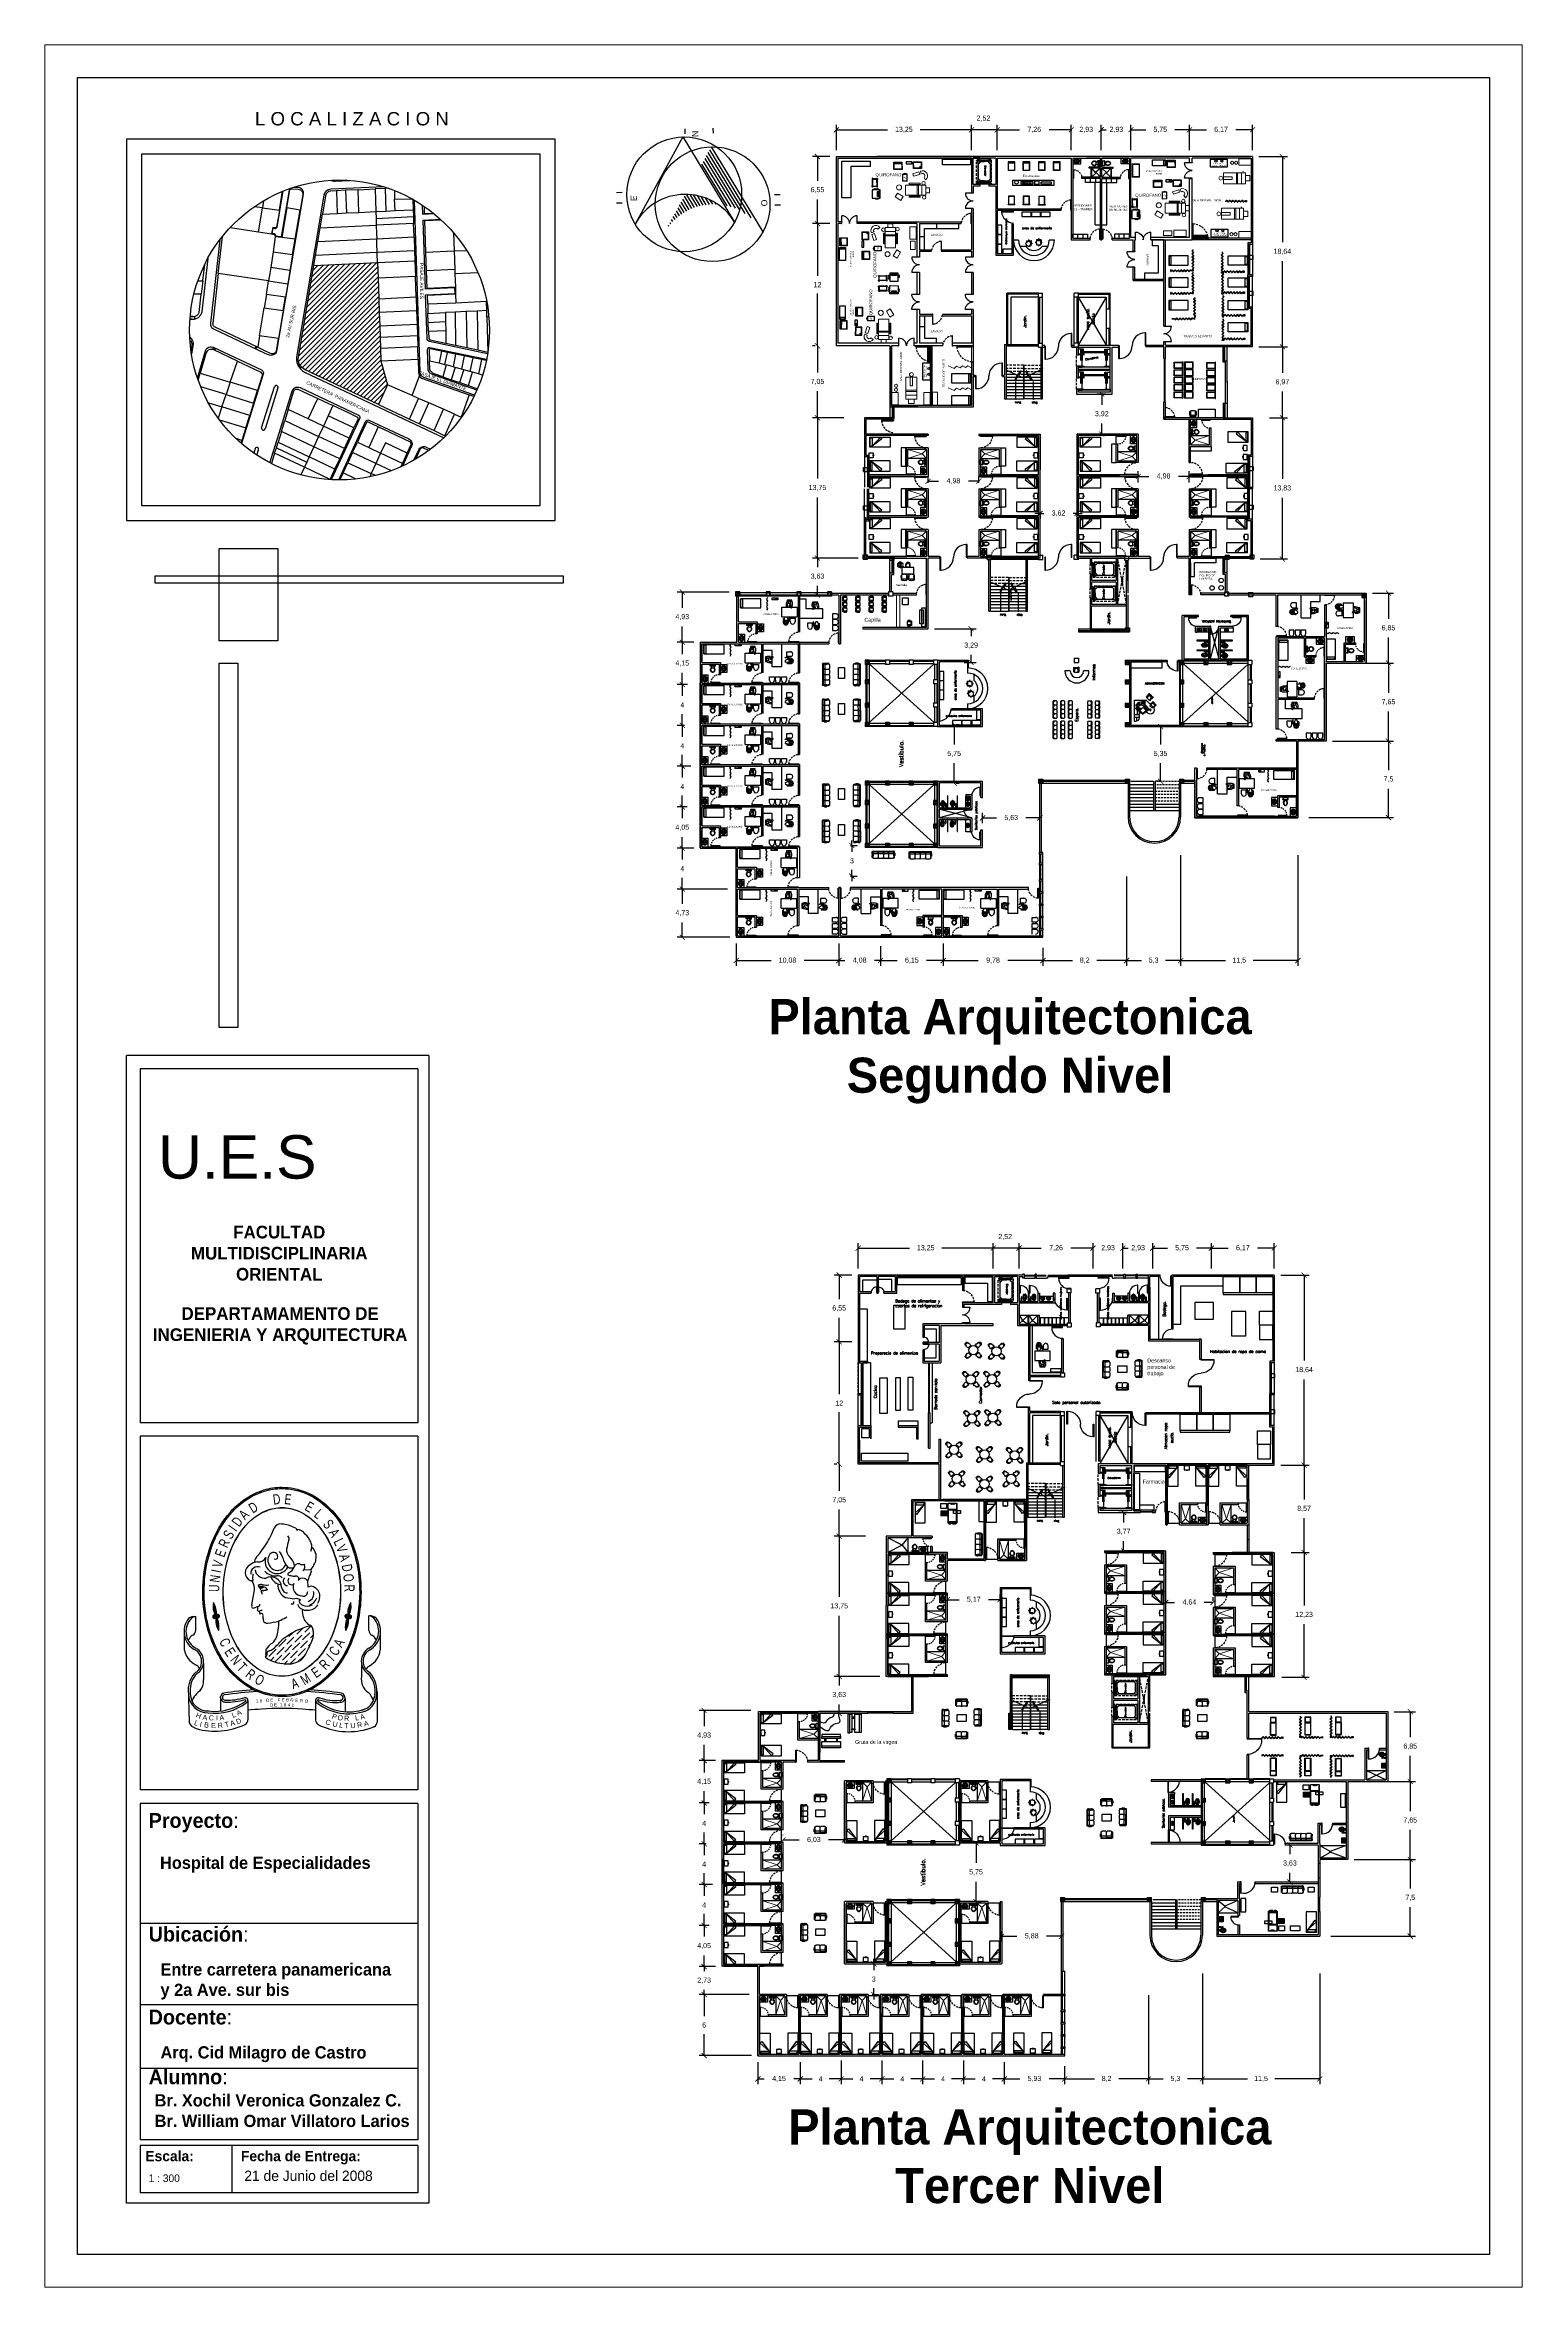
# Model space of a CAD drawing. Header units: millimetres. Extents: x -1615 to -538, y 177 to 397.
# Drawn here: x -1221 to -1076.1, y 177.4 to 397.2 of the extents above; entities that cross this region are included whole.
import ezdxf
from ezdxf.enums import TextEntityAlignment as Align

# ---------------------------------------------------------------- set-up
doc = ezdxf.new("R2010")
doc.units = ezdxf.units.MM
for name, pattern in [('DASHED2', [9.525, 6.35, -3.175]), ('HIDDEN', [0.375, 0.25, -0.125]), ('HIDDEN2', [0.1875, 0.125, -0.0625]), ('OCULTA2', [0.3, 0.2, -0.1])]:
    doc.linetypes.add(name, pattern=pattern)
for name, color, linetype in [('7', 7, 'Continuous'), ('AUX', 8, 'Continuous'), ('CAN', 2, 'Continuous'), ('CYAN', 4, 'Continuous'), ('ESCALERAS', 3, 'Continuous'), ('LINEA COLINDANDE', 7, 'Continuous'), ('LOCALES', 2, 'Continuous'), ('MOB', 7, 'Continuous'), ('MUEB', 251, 'Continuous'), ('MUEBLES', 9, 'Continuous'), ('MUR', 3, 'Continuous'), ('MURETE', 2, 'Continuous'), ('MUROS', 1, 'Continuous'), ('MUROS2', 9, 'Continuous'), ('P-1', 1, 'Continuous'), ('PROY', 8, 'HIDDEN'), ('PROYECCIONES', 9, 'DASHED2'), ('PTA', 2, 'Continuous'), ('TEX', 2, 'Continuous'), ('Texto', 5, 'Continuous'), ('texto de calles', 4, 'Continuous'), ('TITULOS', 5, 'Continuous'), ('VENT', 4, 'Continuous'), ('VENTANAS', 4, 'Continuous')]:
    doc.layers.add(name, color=color, linetype=linetype)
for name, color, linetype, lineweight in [('furniture', 255, 'Continuous', 18), ('linea auxiliar', 252, 'Continuous', 5), ('muros bajos', 252, 'Continuous', 20), ('nom-esp', 7, 'Continuous', 20), ('venpu', 7, 'Continuous', 15)]:
    doc.layers.add(name, color=color, linetype=linetype, lineweight=lineweight)
doc.styles.add('frtr', font='swissek.ttf')
doc.styles.add('LOCALES', font='ARIAL.TTF', dxfattribs={"height": 0.25})
doc.styles.add('ROMANS', font='ROMANS.shx')
doc.styles.get("Standard").update_dxf_attribs({"font": 'stylu.ttf'})
doc.styles.add('SUIZOA', font='swissl.ttf')
doc.styles.add('txt', font='TXT', dxfattribs={"height": 0.2})
doc.dimstyles.new('ISO-25', dxfattribs={"dimtxt": 0.5, "dimasz": 0.5, "dimexe": 0.5, "dimexo": 0.625, "dimtad": 0, "dimtih": 1, "dimtoh": 1, "dimtxsty": 'Standard', "dimblk": 'ARCHTICK', "dimcen": 2.5, "dimadec": 0, "dimazin": 0, "dimtfac": 1, "dimtmove": 0, "dimatfit": 3, "dimfxl": 0, "dimarcsym": 0})

# ---------------------------------------------------------------- blocks, each defined once
blk = doc.blocks.new('A$C67020A45')
at = {"linetype": 'Continuous'}
h = blk.add_hatch(color=0, dxfattribs=at)
edge = h.paths.add_edge_path(flags=16)
edge.add_spline(control_points=[(1.148, 2.856), (1.078, 2.856), (1.008, 2.845), (0.833, 2.792), (0.733, 2.735), (0.507, 2.54), (0.4, 2.375), (0.253, 1.983), (0.222, 1.75), (0.255, 1.295), (0.319, 1.073), (0.489, 0.784), (0.564, 0.692), (0.742, 0.542), (0.843, 0.485), (1.032, 0.432), (1.116, 0.423), (1.28, 0.435), (1.362, 0.455), (1.514, 0.521), (1.585, 0.567), (1.777, 0.732), (1.877, 0.879), (2.016, 1.212), (2.054, 1.397), (2.07, 1.836), (2.02, 2.092), (1.856, 2.428), (1.779, 2.537), (1.618, 2.692), (1.54, 2.747), (1.37, 2.826), (1.279, 2.849), (1.173, 2.855), (1.161, 2.856), (1.148, 2.856)], knot_values=[0, 0, 0, 0, 0.207067, 0.207067, 0.540702, 0.540702, 1.076376, 1.076376, 1.674431, 1.674431, 2.272487, 2.272487, 2.609197, 2.609197, 2.945907, 2.945907, 3.191166, 3.191166, 3.436424, 3.436424, 3.681683, 3.681683, 4.1722, 4.1722, 4.662717, 4.662717, 5.32339, 5.32339, 5.692835, 5.692835, 5.969357, 5.969357, 6.245878, 6.245878, 6.283185, 6.283185, 6.283185, 6.283185], degree=3, periodic=0)
edge = h.paths.add_edge_path()
edge.add_spline(control_points=[(1.148, 2.856), (1.078, 2.856), (1.009, 2.846), (0.876, 2.806), (0.812, 2.776), (0.636, 2.666), (0.536, 2.563), (0.378, 2.321), (0.319, 2.183), (0.227, 1.82), (0.218, 1.587), (0.294, 1.146), (0.378, 0.938), (0.572, 0.685), (0.652, 0.608), (0.833, 0.491), (0.934, 0.451), (1.145, 0.418), (1.254, 0.426), (1.458, 0.488), (1.553, 0.542), (1.72, 0.68), (1.793, 0.765), (1.912, 0.957), (1.96, 1.063), (2.064, 1.401), (2.081, 1.651), (2.008, 2.125), (1.918, 2.349), (1.713, 2.609), (1.634, 2.682), (1.456, 2.794), (1.357, 2.833), (1.219, 2.854), (1.183, 2.856), (1.148, 2.856)], knot_values=[0, 0, 0, 0, 0.205756, 0.205756, 0.411513, 0.411513, 0.816635, 0.816635, 1.221757, 1.221757, 1.812018, 1.812018, 2.402278, 2.402278, 2.718139, 2.718139, 3.033999, 3.033999, 3.34986, 3.34986, 3.665721, 3.665721, 3.981582, 3.981582, 4.297443, 4.297443, 4.929164, 4.929164, 5.560886, 5.560886, 5.869724, 5.869724, 6.178561, 6.178561, 6.283185, 6.283185, 6.283185, 6.283185], degree=3, periodic=0)
h = blk.add_hatch(color=0, dxfattribs=at)
edge = h.paths.add_edge_path(flags=16)
edge.add_spline(control_points=[(1.148, 2.631), (1.086, 2.631), (1.025, 2.619), (0.846, 2.549), (0.736, 2.455), (0.579, 2.22), (0.524, 2.089), (0.46, 1.807), (0.451, 1.655), (0.478, 1.364), (0.514, 1.224), (0.623, 0.985), (0.694, 0.883), (0.857, 0.734), (0.948, 0.684), (1.137, 0.642), (1.234, 0.65), (1.419, 0.721), (1.507, 0.785), (1.663, 0.966), (1.728, 1.086), (1.816, 1.356), (1.839, 1.506), (1.836, 1.8), (1.812, 1.944), (1.725, 2.201), (1.663, 2.314), (1.513, 2.492), (1.427, 2.557), (1.274, 2.618), (1.211, 2.631), (1.148, 2.631)], knot_values=[0, 0, 0, 0, 0.268385, 0.268385, 0.805156, 0.805156, 1.255684, 1.255684, 1.705816, 1.705816, 2.146445, 2.146445, 2.572379, 2.572379, 2.987821, 2.987821, 3.402929, 3.402929, 3.823287, 3.823287, 4.273493, 4.273493, 4.726956, 4.726956, 5.164835, 5.164835, 5.592518, 5.592518, 6.009533, 6.009533, 6.283185, 6.283185, 6.283185, 6.283185], degree=3, periodic=0)
edge = h.paths.add_edge_path()
edge.add_spline(control_points=[(1.148, 2.632), (1.086, 2.632), (1.025, 2.62), (0.846, 2.549), (0.736, 2.456), (0.579, 2.221), (0.524, 2.09), (0.46, 1.807), (0.45, 1.656), (0.477, 1.364), (0.514, 1.224), (0.622, 0.984), (0.693, 0.883), (0.856, 0.733), (0.948, 0.683), (1.139, 0.641), (1.237, 0.649), (1.426, 0.724), (1.515, 0.791), (1.669, 0.976), (1.733, 1.095), (1.818, 1.361), (1.84, 1.508), (1.837, 1.8), (1.813, 1.946), (1.723, 2.209), (1.657, 2.326), (1.511, 2.492), (1.435, 2.55), (1.288, 2.616), (1.218, 2.632), (1.148, 2.632)], knot_values=[0, 0, 0, 0, 0.268053, 0.268053, 0.80416, 0.80416, 1.254969, 1.254969, 1.705389, 1.705389, 2.146354, 2.146354, 2.572358, 2.572358, 2.988682, 2.988682, 3.409735, 3.409735, 3.838353, 3.838353, 4.281754, 4.281754, 4.725154, 4.725154, 5.168555, 5.168555, 5.611956, 5.611956, 5.979799, 5.979799, 6.283185, 6.283185, 6.283185, 6.283185], degree=3, periodic=0)
for points in [[(0.344, 1.517, 0.159293), (0.366, 1.367, 2.26126), (0.371, 1.337, 0.158807), (0.405, 1.19, 0.158807), (0.384, 1.34, 2.26126), (0.378, 1.369, 0.159293)], [(1.956, 1.515, 0.159293), (1.923, 1.367, 2.26126), (1.918, 1.337, 0.158807), (1.898, 1.188, 0.158807), (1.931, 1.335, 2.26126), (1.936, 1.365, 0.159293)]]:
    blk.add_hatch(color=0, dxfattribs=at).paths.add_polyline_path(points)
at = {"color": 0, "linetype": 'Continuous'}
for p, q in [((1.026, 2.316), (1.058, 2.391)), ((1.456, 2.282), (1.463, 2.271)), ((0.805, 1.791), (0.81, 1.852)), ((1.403, 1.9), (1.484, 1.903)), ((0.796, 1.49), (0.821, 1.641)), ((0.805, 1.791), (0.804, 1.765)), ((0.813, 1.735), (0.804, 1.765)), ((1.436, 1.787), (1.453, 1.777)), ((1.458, 1.698), (1.453, 1.777)), ((0.136, 1.188), (0.136, 1.351)), ((2.17, 1.188), (2.17, 1.359)), ((0, 1.146), (0, 1.038)), ((1.114, 1.001), (1.198, 1.085)), ((1.206, 1.026), (1.29, 1.11)), ((1.215, 1.102), (1.215, 1.102)), ((1.231, 1.119), (1.275, 1.162)), ((1.299, 1.051), (1.383, 1.135)), ((1.307, 1.127), (1.307, 1.127)), ((1.324, 1.144), (1.399, 1.219)), ((1.366, 0.984), (1.45, 1.068)), ((1.375, 1.06), (1.375, 1.06)), ((1.391, 1.077), (1.476, 1.161)), ((1.4, 1.152), (1.4, 1.152)), ((1.417, 1.169), (1.491, 1.243)), ((1.467, 1.085), (1.467, 1.085)), ((1.484, 1.102), (1.519, 1.136)), ((1.492, 1.178), (1.492, 1.178)), ((1.509, 1.194), (1.513, 1.199)), ((2.305, 0.959), (2.307, 1.196)), ((0.227, 0.8), (0.227, 0.611)), ((0.96, 0.914), (0.987, 0.942)), ((0.979, 0.866), (0.979, 0.866)), ((0.996, 0.883), (1.08, 0.967)), ((1.017, 0.836), (1.055, 0.874)), ((1.065, 0.817), (1.147, 0.9)), ((1.072, 0.891), (1.072, 0.891)), ((1.088, 0.908), (1.173, 0.992)), ((1.097, 0.984), (1.097, 0.984)), ((1.12, 0.805), (1.122, 0.807)), ((1.139, 0.824), (1.139, 0.824)), ((1.156, 0.841), (1.24, 0.925)), ((1.164, 0.917), (1.164, 0.917)), ((1.179, 0.797), (1.215, 0.832)), ((1.181, 0.933), (1.265, 1.018)), ((1.189, 1.009), (1.189, 1.009)), ((1.231, 0.849), (1.231, 0.849)), ((1.246, 0.796), (1.307, 0.858)), ((1.248, 0.866), (1.333, 0.95)), ((1.257, 0.942), (1.257, 0.942)), ((1.274, 0.959), (1.358, 1.043)), ((1.282, 1.034), (1.282, 1.034)), ((1.324, 0.874), (1.324, 0.874)), ((1.339, 0.822), (1.4, 0.883)), ((1.341, 0.891), (1.425, 0.975)), ((1.349, 0.967), (1.349, 0.967)), ((1.363, 0.835), (1.366, 0.836)), ((1.417, 0.9), (1.417, 0.9)), ((1.442, 0.992), (1.442, 0.992)), ((1.459, 1.009), (1.491, 1.041)), ((0.048, 0.527), (0.058, 0.11)), ((0.127, 0.79), (0.144, 0.779)), ((0.13, 0.661), (0.13, 0.661)), ((0.139, 0.783), (0.15, 0.776)), ((0.17, 0.693), (0.17, 0.693)), ((0.226, 0.602), (0.227, 0.611)), ((0.227, 0.611), (0.227, 0.611)), ((2.085, 0.788), (2.085, 0.649)), ((0.425, 0.398), (0.427, 0.414)), ((0.425, 0.398), (0.425, 0.241)), ((0.749, 0.364), (0.749, 0.345)), ((0.749, 0.345), (0.749, 0.174)), ((1.544, 0.364), (1.544, 0.322)), ((1.544, 0.322), (1.544, 0.198)), ((1.845, 0.431), (1.845, 0.431)), ((1.891, 0.39), (1.891, 0.234)), ((2.266, 0.473), (2.266, 0.112)), ((0.749, 0.174), (0.749, 0.138)), ((1.544, 0.198), (1.544, 0.136)), ((1.845, 0.215), (1.845, 0.215)), ((2.266, 0.23), (2.266, 0.112))]:
    blk.add_line(p, q, dxfattribs=at)
for centre, radius, start, end in [((1.132, 2.361), 0.0798, 78.7717, 158.0045), ((1.114, 2.039), 0.401, 62.4091, 85.1889), ((1.289, 2.353), 0.0429, 6.6277, 75.7953), ((1.313, 2.24), 0.135, 37.2109, 84.5849), ((0.017, 2.796), 1.117, 318.0355, 329.2879), ((0.237, 2.68), 0.869, 328.45, 335.2465), ((0.96, 1.99), 0.205, 14.5931, 38.5784), ((1.291, 2.128), 0.0887, 169.4565, 233.4308), ((2.688, 1.877), 1.508, 165.5487, 169.7744), ((1.197, 2.271), 0.0355, 329.7454, 52.0448), ((1.271, 2.156), 0.224, 34.3185, 47.8623), ((1.169, 2.079), 0.351, 22.4376, 33.0681), ((1.381, 2.171), 0.12, 334.8473, 20.5893), ((1.385, 2.171), 0.117, 334.3974, 337.5177), ((1.408, 2.054), 0.144, 347.1937, 50.2357), ((0.819, 1.867), 0.102, 116.1886, 244.1239), ((0.859, 1.87), 0.124, 88.3879, 136.3681), ((0.862, 1.858), 0.0796, 66.3118, 186.5826), ((0.938, 1.976), 0.116, 140.9063, 175.4553), ((0.944, 1.914), 0.112, 186.2928, 279.4084), ((0.872, 2.091), 0.0982, 264.6364, 333.3761), ((1.077, 2.007), 0.178, 223.2367, 274.1998), ((1.092, 1.998), 0.142, 159.5747, 258.1986), ((1.106, 2.012), 0.122, 152.4277, 241.9222), ((1.048, 2.054), 0.0517, 0.2075, 163.5452), ((1.094, 1.999), 0.105, 244.1611, 341.0459), ((1.073, 2.052), 0.0266, 237.0289, 3.8619), ((1.087, 2.009), 0.152, 261.1624, 329.7244), ((1.439, 2.125), 0.293, 196.4699, 221.3922), ((1.234, 1.85), 0.0163, 101.9878, 229.1863), ((1.241, 1.966), 0.0413, 237.729, 276.694), ((1.14, 2.018), 0.177, 301.0494, 330.4693), ((1.089, 1.904), 0.213, 12.008, 45.8413), ((1.257, 1.996), 0.0716, 261.2559, 303.8456), ((1.269, 1.946), 0.0296, 327.8019, 3.067), ((1.34, 1.926), 0.0472, 55.0966, 152.2936), ((1.388, 2.025), 0.0633, 250.7517, 294.7326), ((1.487, 1.83), 0.109, 136.7102, 147.2681), ((1.386, 1.925), 0.0298, 317.7393, 6.8123), ((1.429, 1.957), 0.0179, 139.4059, 173.9151), ((1.567, 1.967), 0.157, 182.9342, 194.1425), ((1.921, 1.648), 0.485, 154.7196, 164.5793), ((1.255, 1.995), 0.267, 328.4148, 333.5159), ((1.43, 1.984), 0.0973, 303.7584, 345.0893), ((1.473, 1.883), 0.0228, 37.3616, 59.4268), ((1.474, 1.885), 0.0213, 337.3687, 36.6362), ((1.401, 2.042), 0.149, 325.7996, 351.956), ((0.785, 1.803), 0.0291, 249.0353, 296.3112), ((0.787, 1.81), 0.0395, 295.6232, 295.983), ((0.709, 1.679), 0.119, 341.3206, 28.4592), ((0.873, 1.714), 0.0035, 129.326, 287.9743), ((0.905, 1.672), 0.0561, 73.5419, 127.3783), ((0.875, 1.708), 0.00322, 36.8166, 95.1126), ((0.873, 1.701), 0.00915, 10.122, 61.4294), ((0.887, 1.697), 0.00823, 93.9638, 259.7533), ((0.913, 1.57), 0.122, 79.3005, 103.2678), ((0.904, 1.627), 0.0798, 62.1082, 102.9477), ((0.932, 1.688), 0.0408, 179.3051, 192.7204), ((0.932, 1.688), 0.0408, 203.2747, 215.8923), ((0.932, 1.688), 0.0408, 223.4466, 235.9273), ((0.908, 1.649), 0.00513, 99.1367, 283.5009), ((0.887, 1.624), 0.0274, 356.8237, 47.5413), ((0.922, 1.61), 0.0466, 83.5665, 108.0768), ((0.899, 1.674), 0.0156, 357.9278, 45.7068), ((0.916, 1.52), 0.124, 89.7551, 93.1159), ((0.891, 1.611), 0.0263, 6.0661, 25.8758), ((0.961, 1.93), 0.208, 258.7809, 279.3575), ((0.75, 2.57), 0.931, 280.975, 283.5641), ((0.913, 1.62), 0.0821, 36.4944, 69.8774), ((1.018, 1.69), 0.127, 23.4766, 116.0235), ((0.951, 1.665), 0.0169, 8.6043, 44.5627), ((0.97, 1.677), 0.012, 263.8204, 320.4351), ((1.157, 1.878), 0.152, 204.4813, 262.0972), ((1.1, 1.759), 0.0722, 43.5278, 98.3137), ((1.274, 1.728), 0.173, 177.756, 210.102), ((1.231, 1.684), 0.115, 201.9679, 249.6976), ((1.325, 1.751), 0.191, 183.0485, 210.9895), ((1.214, 1.769), 0.0523, 131.1597, 271.9537), ((1.209, 1.696), 0.0646, 222.4459, 274.5865), ((1.262, 1.77), 0.0446, 135.2385, 306.0096), ((1.473, 3.031), 1.218, 258.2071, 260.8929), ((1.295, 1.875), 0.0497, 252.8759, 278.4517), ((1.385, 1.7), 0.106, 157.3354, 268.9033), ((1.313, 1.794), 0.034, 325.3699, 109.1331), ((1.393, 1.738), 0.0653, 48.2083, 136.2525), ((1.4, 1.641), 0.0496, 249.9, 346.7949), ((1.379, 1.657), 0.0744, 338.7352, 350.9149), ((1.494, 1.643), 0.0652, 47.2896, 122.7798), ((1.429, 1.619), 0.0931, 287.723, 18.091), ((1.48, 1.594), 0.113, 350.9569, 59.43), ((0.243, 1.176), 0.245, 141.5215, 241.8778), ((0.114, 1.264), 0.0891, 75.2644, 134.5523), ((0.136, 1.27), 0.0805, 90, 146.9986), ((0.355, 1.35), 0.0205, 58.1299, 322.7039), ((0.584, 1.475), 0.244, 170.1845, 206.3875), ((0.135, 1.391), 0.244, 354.9173, 31.1203), ((0.614, 1.316), 0.244, 175.0258, 211.1203), ((0.394, 1.357), 0.0205, 238.601, 143.1749), ((0.165, 1.232), 0.244, 350.1845, 26.279), ((0.84, 1.471), 0.0477, 156.1204, 180.9753), ((0.808, 1.47), 0.0163, 177.4179, 234.0424), ((0.812, 1.471), 0.0198, 228.24, 298.8055), ((0.805, 1.552), 0.0996, 279.4412, 295.3653), ((0.866, 1.443), 0.0261, 81.446, 134.5173), ((0.847, 1.45), 0.018, 337.1128, 66.2045), ((0.874, 1.432), 0.0152, 134.4863, 225.8367), ((0.879, 1.442), 0.026, 235.138, 291.0373), ((0.865, 1.494), 0.0248, 281.0418, 331.8526), ((0.911, 1.403), 0.0272, 153.5437, 211.103), ((0.895, 1.396), 0.0105, 190.3143, 295.442), ((0.862, 1.495), 0.0285, 333.4027, 6.2889), ((0.916, 1.339), 0.0841, 90.9119, 109.7757), ((0.905, 1.365), 0.023, 3.2685, 102.377), ((0.837, 1.348), 0.0925, 348.2203, 11.319), ((0.986, 1.32), 0.0587, 171.8643, 210.7733), ((0.776, 2.055), 0.827, 294.0412, 300.4347), ((1.338, 2.237), 0.677, 257.4886, 266.547), ((0.999, 1.634), 0.352, 303.9084, 306.3685), ((1.269, 1.519), 0.0198, 225.1768, 24.7639), ((1.314, 1.476), 0.0862, 48.0925, 101.1813), ((1.43, 1.529), 0.103, 197.0323, 280.2994), ((1.43, 1.529), 0.103, 197.0323, 280.2994), ((1.43, 1.529), 0.103, 197.0323, 280.2994), ((1.368, 1.531), 0.0181, 112.4978, 219.4054), ((1.411, 1.551), 0.0653, 208.5214, 245.4941), ((1.445, 1.599), 0.124, 240.3943, 300.0224), ((1.551, 1.41), 0.164, 171.6165, 204.6582), ((1.528, 1.375), 0.131, 195.1739, 225.0802), ((1.459, 1.557), 0.13, 265.3919, 329.7298), ((1.459, 1.557), 0.13, 265.3919, 329.7298), ((1.429, 1.619), 0.138, 287.723, 339.2113), ((1.486, 1.573), 0.106, 322.4128, 1.2804), ((1.907, 1.355), 0.0205, 37.2917, 301.8656), ((2.137, 1.231), 0.244, 154.1876, 190.2821), ((1.688, 1.312), 0.244, 329.3462, 5.4407), ((2.166, 1.391), 0.244, 149.3462, 185.5493), ((1.947, 1.348), 0.0205, 217.7627, 122.3366), ((1.717, 1.471), 0.244, 334.0791, 10.2821), ((2.184, 1.252), 0.108, 44.7975, 97.3962), ((2.17, 1.277), 0.0815, 27.3088, 90), ((2.053, 1.18), 0.254, 299.9053, 35.4343), ((0.243, 1.176), 0.222, 141.5215, 241.8778), ((0.243, 0.966), 0.222, 141.5215, 151.8698), ((0.136, 1.061), 0.0805, 115.1786, 146.9986), ((0.076, 1.188), 0.06, 295.1786, 0), ((0.977, 1.333), 0.0592, 225.3738, 288.3015), ((0.861, 2.233), 0.967, 277.0536, 285.1278), ((0.866, 1.205), 0.238, 316.195, 356.7025), ((0.1, 2.023), 1.413, 312.0196, 317.9287), ((0.546, 1.295), 0.567, 349.5397, 0.4948), ((1.839, 0.19), 1.124, 116.4982, 127.9135), ((1.607, 0.622), 0.632, 100.3646, 115.3879), ((1.498, 1.32), 0.0721, 210.3699, 250.9442), ((1.455, 1.196), 0.0581, 22.4563, 71.0666), ((1.231, 1.168), 0.29, 334.1503, 352.133), ((1.078, 1.111), 0.445, 8.0382, 13.9961), ((1.386, 1.152), 0.134, 347.2818, 9.4421), ((1.457, 1.148), 0.063, 342.0194, 342.7799), ((2.053, 1.18), 0.232, 299.9053, 35.4343), ((2.23, 1.188), 0.06, 180, 244.9203), ((2.17, 1.06), 0.0815, 27.3088, 64.9203), ((2.053, 0.963), 0.232, 27.9535, 35.4343), ((0.243, 1.006), 0.245, 172.5724, 241.8778), ((0.044, 0.825), 0.161, 312.4527, 57.268), ((0.044, 0.825), 0.183, 313.7943, 57.268), ((0.958, 0.875), 0.0036, 136.4816, 279.133), ((0.912, 0.901), 0.0495, 331.3977, 19.3822), ((0.921, 0.918), 0.0537, 310.0558, 344.8905), ((1.111, 0.933), 0.153, 166.8774, 186.0787), ((1.17, 1.156), 0.355, 233.5314, 266.5716), ((1.154, 0.845), 0.228, 120.7111, 147.3589), ((0.996, 0.921), 0.0231, 122.7591, 176.646), ((0.98, 0.923), 0.00724, 163.0984, 201.0959), ((0.947, 0.913), 0.0281, 341.4804, 19.2267), ((1.001, 0.925), 0.0225, 93.5708, 138.7007), ((0.912, 1.159), 0.229, 292.3765, 305.6889), ((1.215, 1.089), 0.294, 257.0123, 300.1936), ((1.298, 0.936), 0.12, 304.1578, 323.292), ((1.147, 1.074), 0.325, 319.6814, 338.0843), ((0.74, 1.349), 0.812, 330.8219, 337.7365), ((2.256, 0.827), 0.175, 119.1967, 240.8033), ((2.256, 0.827), 0.153, 119.1967, 240.8033), ((2.053, 0.995), 0.254, 299.9053, 351.7478), ((0.352, 0.485), 0.306, 140.5106, 188.5997), ((0.352, 0.485), 0.283, 141.6405, 188.5997), ((0.356, 0.399), 0.369, 123.4218, 130.6478), ((0.36, 0.41), 0.341, 123.8691, 132.4606), ((0.044, 0.656), 0.161, 31.8815, 48.6407), ((0.044, 0.594), 0.183, 322.37, 2.4738), ((2.256, 0.611), 0.175, 167.4586, 239.2361), ((2.256, 0.641), 0.153, 119.1967, 142.7336), ((1.94, 0.475), 0.303, 350.1981, 42.1211), ((1.94, 0.475), 0.325, 350.1981, 42.1211), ((0.277, 0.448), 0.228, 181.8832, 271.6781), ((0.277, 0.448), 0.205, 181.8832, 271.6781), ((0.352, 0.254), 0.283, 146.5498, 157.4131), ((0.488, 0.103), 0.483, 129.6171, 140.8346), ((0.146, 0.521), 0.0577, 306.7681, 322.6437), ((0.363, 0.823), 0.608, 262.5172, 307.5576), ((0.363, 0.823), 0.585, 262.5172, 307.5576), ((0.48, 0.402), 0.0538, 115.9964, 251.5954), ((0.48, 0.402), 0.0313, 115.9964, 251.5954), ((0.368, 0.734), 0.297, 287.2788, 288.8863), ((0.513, 0.532), 0.188, 254.5034, 259.1108), ((1.148, -4.407), 4.908, 93.8563, 98.0012), ((1.148, -4.407), 4.886, 93.3637, 98.0012), ((0.481, 0.396), 0.0262, 245.815, 276.3914), ((0.512, 1.07), 0.723, 267.31, 286.4577), ((0.512, 1.07), 0.7, 267.31, 286.9244), ((0.717, 0.368), 0.0316, 299.9443, 95.2339), ((0.716, 0.367), 0.0094, 287.61, 87.6476), ((1.15, -2.394), 2.667, 84.8377, 95.2125), ((1.148, -4.654), 5.132, 82.1934, 86.7811), ((1.148, -4.654), 5.155, 82.1934, 86.3108), ((1.574, 0.368), 0.0308, 69.1135, 236.3338), ((1.932, 0.806), 0.597, 231.0317, 289.9475), ((1.575, 0.368), 0.00872, 65.0769, 252.5696), ((1.932, 0.806), 0.574, 231.0317, 289.9475), ((1.583, 0.383), 0.00905, 242.3563, 275.4564), ((1.781, 0.975), 0.632, 251.7983, 276.125), ((1.586, 0.386), 0.0108, 62.8419, 95.0992), ((1.781, 0.975), 0.609, 251.7983, 274.7916), ((1.834, 0.402), 0.0351, 260.6001, 298.537), ((1.836, 0.399), 0.0544, 262.6337, 76.8389), ((1.836, 0.399), 0.0319, 281.2403, 76.8389), ((1.781, 0.975), 0.609, 276.0345, 276.125), ((2.051, 0.439), 0.189, 281.7436, 354.7813), ((2.051, 0.439), 0.211, 281.7436, 354.7813), ((1.94, 0.259), 0.303, 21.4007, 41.6803), ((0.133, 0.127), 0.0761, 192.5605, 247.3378), ((0.283, 0.342), 0.337, 237.7307, 245.2994), ((0.363, 0.823), 0.818, 254.3723, 295.4593), ((0.689, 0.138), 0.06, 295.4593, 0), ((1.148, -4.407), 4.676, 92.9438, 94.8962), ((1.148, -4.654), 4.922, 85.3826, 87.1803), ((1.604, 0.136), 0.06, 180, 243.8849), ((1.932, 0.806), 0.807, 243.8849, 285.2048), ((2.051, 0.439), 0.421, 281.7436, 295.4288), ((2.206, 0.112), 0.06, 295.4288, 0)]:
    blk.add_arc(centre, radius, start, end, dxfattribs=at)
for points, knots in [([(1.148, 2.871), (1.077, 2.871), (1.005, 2.86), (0.826, 2.806), (0.722, 2.747), (0.544, 2.592), (0.468, 2.496), (0.346, 2.283), (0.299, 2.165), (0.204, 1.793), (0.202, 1.521), (0.305, 1.08), (0.385, 0.901), (0.564, 0.672), (0.641, 0.599), (0.809, 0.487), (0.901, 0.448), (1.091, 0.407), (1.188, 0.406), (1.377, 0.442), (1.467, 0.478), (1.63, 0.58), (1.704, 0.645), (1.832, 0.795), (1.886, 0.88), (2.016, 1.149), (2.065, 1.351), (2.086, 1.762), (2.058, 1.971), (1.927, 2.349), (1.825, 2.519), (1.612, 2.717), (1.527, 2.774), (1.343, 2.851), (1.246, 2.871), (1.148, 2.871)], [0, 0, 0, 0, 0.206723, 0.206723, 0.544447, 0.544447, 0.88217, 0.88217, 1.219893, 1.219893, 1.895339, 1.895339, 2.412063, 2.412063, 2.710017, 2.710017, 2.994578, 2.994578, 3.272352, 3.272352, 3.550127, 3.550127, 3.827902, 3.827902, 4.105676, 4.105676, 4.639363, 4.639363, 5.173049, 5.173049, 5.706736, 5.706736, 5.999875, 5.999875, 6.283185, 6.283185, 6.283185, 6.283185]), ([(1.148, 2.856), (1.078, 2.856), (1.009, 2.846), (0.876, 2.806), (0.812, 2.776), (0.636, 2.666), (0.536, 2.563), (0.378, 2.321), (0.319, 2.183), (0.227, 1.82), (0.218, 1.587), (0.294, 1.146), (0.378, 0.938), (0.572, 0.685), (0.652, 0.608), (0.833, 0.491), (0.934, 0.451), (1.145, 0.418), (1.254, 0.426), (1.458, 0.488), (1.553, 0.542), (1.72, 0.68), (1.793, 0.765), (1.912, 0.957), (1.96, 1.063), (2.064, 1.401), (2.081, 1.651), (2.008, 2.125), (1.918, 2.349), (1.713, 2.609), (1.634, 2.682), (1.456, 2.794), (1.357, 2.833), (1.219, 2.854), (1.183, 2.856), (1.148, 2.856)], [0, 0, 0, 0, 0.205756, 0.205756, 0.411513, 0.411513, 0.816635, 0.816635, 1.221757, 1.221757, 1.812018, 1.812018, 2.402278, 2.402278, 2.718139, 2.718139, 3.033999, 3.033999, 3.34986, 3.34986, 3.665721, 3.665721, 3.981582, 3.981582, 4.297443, 4.297443, 4.929164, 4.929164, 5.560886, 5.560886, 5.869724, 5.869724, 6.178561, 6.178561, 6.283185, 6.283185, 6.283185, 6.283185]), ([(1.148, 2.856), (1.078, 2.856), (1.008, 2.845), (0.833, 2.792), (0.733, 2.735), (0.507, 2.54), (0.4, 2.375), (0.253, 1.983), (0.222, 1.75), (0.255, 1.295), (0.319, 1.073), (0.489, 0.784), (0.564, 0.692), (0.742, 0.542), (0.843, 0.485), (1.032, 0.432), (1.116, 0.423), (1.28, 0.435), (1.362, 0.455), (1.514, 0.521), (1.585, 0.567), (1.777, 0.732), (1.877, 0.879), (2.016, 1.212), (2.054, 1.397), (2.07, 1.836), (2.02, 2.092), (1.856, 2.428), (1.779, 2.537), (1.618, 2.692), (1.54, 2.747), (1.37, 2.826), (1.279, 2.849), (1.173, 2.855), (1.161, 2.856), (1.148, 2.856)], [0, 0, 0, 0, 0.207067, 0.207067, 0.540702, 0.540702, 1.076376, 1.076376, 1.674431, 1.674431, 2.272487, 2.272487, 2.609197, 2.609197, 2.945907, 2.945907, 3.191166, 3.191166, 3.436424, 3.436424, 3.681683, 3.681683, 4.1722, 4.1722, 4.662717, 4.662717, 5.32339, 5.32339, 5.692835, 5.692835, 5.969357, 5.969357, 6.245878, 6.245878, 6.283185, 6.283185, 6.283185, 6.283185]), ([(1.148, 2.632), (1.086, 2.632), (1.025, 2.62), (0.846, 2.549), (0.736, 2.456), (0.579, 2.221), (0.524, 2.09), (0.46, 1.807), (0.45, 1.656), (0.477, 1.364), (0.514, 1.224), (0.622, 0.984), (0.693, 0.883), (0.856, 0.733), (0.948, 0.683), (1.139, 0.641), (1.237, 0.649), (1.426, 0.724), (1.515, 0.791), (1.669, 0.976), (1.733, 1.095), (1.818, 1.361), (1.84, 1.508), (1.837, 1.8), (1.813, 1.946), (1.723, 2.209), (1.657, 2.326), (1.511, 2.492), (1.435, 2.55), (1.288, 2.616), (1.218, 2.632), (1.148, 2.632)], [0, 0, 0, 0, 0.268053, 0.268053, 0.80416, 0.80416, 1.254969, 1.254969, 1.705389, 1.705389, 2.146354, 2.146354, 2.572358, 2.572358, 2.988682, 2.988682, 3.409735, 3.409735, 3.838353, 3.838353, 4.281754, 4.281754, 4.725154, 4.725154, 5.168555, 5.168555, 5.611956, 5.611956, 5.979799, 5.979799, 6.283185, 6.283185, 6.283185, 6.283185]), ([(1.148, 2.631), (1.086, 2.631), (1.025, 2.619), (0.846, 2.549), (0.736, 2.455), (0.579, 2.22), (0.524, 2.089), (0.46, 1.807), (0.451, 1.655), (0.478, 1.364), (0.514, 1.224), (0.623, 0.985), (0.694, 0.883), (0.857, 0.734), (0.948, 0.684), (1.137, 0.642), (1.234, 0.65), (1.419, 0.721), (1.507, 0.785), (1.663, 0.966), (1.728, 1.086), (1.816, 1.356), (1.839, 1.506), (1.836, 1.8), (1.812, 1.944), (1.725, 2.201), (1.663, 2.314), (1.513, 2.492), (1.427, 2.557), (1.274, 2.618), (1.211, 2.631), (1.148, 2.631)], [0, 0, 0, 0, 0.268385, 0.268385, 0.805156, 0.805156, 1.255684, 1.255684, 1.705816, 1.705816, 2.146445, 2.146445, 2.572379, 2.572379, 2.987821, 2.987821, 3.402929, 3.402929, 3.823287, 3.823287, 4.273493, 4.273493, 4.726956, 4.726956, 5.164835, 5.164835, 5.592518, 5.592518, 6.009533, 6.009533, 6.283185, 6.283185, 6.283185, 6.283185])]:
    blk.add_open_spline(points, degree=3, knots=knots, dxfattribs=at)
at = {"color": 0, "linetype": 'Continuous', "width": 0.75}
for s, rotation, p in [('D', 31.7844, (0.806, 2.56)), ('D', 7.2104, (1.051, 2.666)), ('E', 353.2275, (1.172, 2.675)), ('E', 329.5691, (1.407, 2.609)), ('I', 54.3577, (0.608, 2.342)), ('D', 54.7353, (0.647, 2.398)), ('A', 46.5192, (0.716, 2.48)), ('L', 317.9256, (1.516, 2.536)), ('S', 308.6531, (1.623, 2.432)), ('E', 70.1, (0.469, 2.039)), ('R', 65.7934, (0.506, 2.15)), ('S', 60.3754, (0.554, 2.251)), ('A', 300.9477, (1.692, 2.338)), ('L', 295.5702, (1.751, 2.234)), ('V', 293.2626, (1.78, 2.163)), ('I', 78.3391, (0.432, 1.858)), ('V', 75.7154, (0.442, 1.918)), ('A', 286.7795, (1.817, 2.066)), ('D', 280.7776, (1.849, 1.955)), ('O', 275.9114, (1.868, 1.848)), ('U', 90, (0.413, 1.641)), ('N', 82.2035, (0.416, 1.746)), ('R', 271.5496, (1.881, 1.727)), ('C', 296.093, (0.407, 1.062)), ('A', 62.9886, (1.853, 0.979)), ('E', 303.881, (0.467, 0.936)), ('N', 308.3258, (0.536, 0.84)), ('T', 312.8588, (0.61, 0.744)), ('R', 46.6491, (1.661, 0.717)), ('I', 47.22, (1.749, 0.821)), ('C', 56.8294, (1.791, 0.879)), ('R', 322.3945, (0.71, 0.652)), ('O', 331.0134, (0.817, 0.579)), ('A', 18.0761, (1.279, 0.498)), ('M', 31.3115, (1.414, 0.54)), ('E', 35.4474, (1.549, 0.625))]:
    blk.add_text(s, height=0.12, rotation=rotation, dxfattribs=at).set_placement(p)
at = {"color": 0, "linetype": 'Continuous'}
for s, height, rotation, p in [('1', 0.0375, 3.8624, (0.844, 0.34)), ('6', 0.0375, 3.6884, (0.889, 0.343)), ('D', 0.0375, 356.1094, (0.961, 0.35)), ('D', 0.0375, 0.2522, (1.007, 0.292)), ('E', 0.0375, 1.2376, (1.012, 0.353)), ('E', 0.0375, 0.7736, (1.057, 0.295)), ('F', 0.0375, 356.1094, (1.097, 0.355)), ('1', 0.0375, 358.557, (1.125, 0.296)), ('E', 0.0375, 359.5065, (1.144, 0.356)), ('8', 0.0375, 356.876, (1.168, 0.296)), ('B', 0.0375, 356.1094, (1.196, 0.356)), ('4', 0.0375, 355.9937, (1.214, 0.295)), ('R', 0.0375, 354.4989, (1.246, 0.355)), ('1', 0.0375, 354.6485, (1.261, 0.293)), ('E', 0.0375, 354.8759, (1.304, 0.35)), ('R', 0.0375, 356.3814, (1.359, 0.345)), ('O', 0.0375, 354.0732, (1.414, 0.34)), ('L', 0.06, 338.2836, (0.111, 0.082)), ('H', 0.06, 336.4989, (0.131, 0.172)), ('I', 0.06, 349.348, (0.179, 0.058)), ('A', 0.06, 351.754, (0.213, 0.141)), ('B', 0.06, 355.6602, (0.233, 0.05)), ('C', 0.06, 357.8608, (0.288, 0.133)), ('E', 0.06, 1.1079, (0.317, 0.041)), ('I', 0.06, 0.7684, (0.373, 0.132)), ('R', 0.06, 5.3103, (0.397, 0.041)), ('A', 0.06, 7.2539, (0.418, 0.132)), ('T', 0.06, 11.9558, (0.483, 0.051)), ('A', 0.06, 15.2848, (0.549, 0.065)), ('L', 0.06, 19.684, (0.571, 0.161)), ('D', 0.06, 22.6832, (0.624, 0.084)), ('A', 0.06, 24.8872, (0.631, 0.183)), ('C', 0.06, 339.9561, (1.654, 0.091)), ('P', 0.06, 343.868, (1.73, 0.155)), ('U', 0.06, 348.0288, (1.738, 0.063)), ('O', 0.06, 352.3231, (1.798, 0.137)), ('L', 0.06, 350.6838, (1.817, 0.048)), ('T', 0.06, 358.2939, (1.88, 0.041)), ('R', 0.06, 0.1724, (1.88, 0.127)), ('U', 0.06, 4.6367, (1.955, 0.039)), ('L', 0.06, 7.6544, (2.012, 0.13)), ('R', 0.06, 8.505, (2.036, 0.046)), ('A', 0.06, 15.2246, (2.075, 0.139)), ('A', 0.06, 15.6562, (2.118, 0.06))]:
    blk.add_text(s, height=height, rotation=rotation, dxfattribs=at).set_placement(p)
blk = doc.blocks.new('UBICACION')
h = blk.add_hatch()
h.set_pattern_fill('ANSI31', color=2, scale=0.369971, style=0)
h.set_pattern_definition([(45, (106.9824, 628.2721), (-0.8306097, 0.8306097), [])])
h.paths.add_polyline_path([(-49.66, 1222.47), (-49.89, 1229.13), (-50.06, 1234.3), (-70.89, 1233.32), (-75.92, 1203.39), (-75.98, 1202.49), (-75.87, 1201.8), (-75.64, 1201.11), (-75.24, 1200.5), (-74.78, 1199.98), (-73.98, 1199.31), (-49.7, 1187.87), (-46.81, 1194.37), (-48.97, 1202.13), (-49.11, 1206.2), (-49.24, 1209.9), (-49.36, 1213.59), (-49.51, 1218.03)])
at = {"linetype": 'Continuous'}
blk.add_circle((-62.49, 1212.23), 48.99, dxfattribs=at)
for centre, start, end in [((-83.16, 1193.54), 342.63574, 163.10084), ((-87.37, 1180.1), 162.17065, 342.63574), ((-89.5, 1173.3), 342.63473, 163.09983)]:
    blk.add_arc(centre, 0.592, start, end)
at = {"layer": '7', "color": 7}
for p, q in [((-63.88, 1260.88), (-59.11, 1261.1)), ((-87.31, 1254.48), (-87.7, 1252.11)), ((-82.92, 1205.28), (-74.28, 1256.65)), ((-82.86, 1245.81), (-80.85, 1257.71)), ((-82.11, 1251.35), (-81.07, 1257.56)), ((-78.94, 1257.94), (-81.51, 1242.66)), ((-79.72, 1252.21), (-78.74, 1258.05)), ((-78.29, 1258.33), (-76.06, 1258.25)), ((-76.04, 1258.8), (-77.52, 1258.85)), ((-67.59, 1256.25), (-76.5, 1203.32)), ((-74.46, 1256.67), (-75.35, 1251.4)), ((-67.05, 1256.12), (-68.06, 1250.12)), ((-48.01, 1259.03), (-65.36, 1258.21)), ((-63.45, 1257.75), (-65.32, 1257.66)), ((-60.49, 1257.89), (-63.45, 1257.75)), ((-63.45, 1257.75), (-63.2, 1250.35)), ((-56.42, 1258.08), (-60.49, 1257.89)), ((-60.49, 1257.89), (-60.24, 1250.49)), ((-56.42, 1258.08), (-50.84, 1258.32)), ((-56.17, 1250.68), (-56.42, 1258.08)), ((-47.55, 1258.5), (-50.84, 1258.32)), ((-50.84, 1258.32), (-50.63, 1250.94)), ((-46.53, 1258.54), (-47.55, 1258.5)), ((-47.55, 1258.5), (-47.3, 1251.1)), ((-44.57, 1257.82), (-44.47, 1254.94)), ((-44.47, 1254.94), (-38.56, 1255.15)), ((-44.35, 1251.24), (-44.47, 1254.94)), ((-38.56, 1255.15), (-38.43, 1251.52)), ((-36.08, 1198.43), (-37.98, 1254.65)), ((-35.23, 1250), (-35.34, 1253)), ((-98.26, 1245.7), (-88.98, 1244.3)), ((-87.7, 1252.11), (-90.37, 1252.51)), ((-88.98, 1244.3), (-88.03, 1250.1)), ((-88.03, 1250.1), (-87.7, 1252.11)), ((-87.7, 1252.11), (-82.11, 1251.35)), ((-82.46, 1249.28), (-83.03, 1245.9)), ((-82.11, 1251.35), (-82.46, 1249.28)), ((-79.72, 1252.21), (-81.36, 1242.45)), ((-75.35, 1251.4), (-79.72, 1252.21)), ((-76.95, 1241.87), (-75.35, 1251.4)), ((-69.57, 1241.16), (-68.82, 1245.64)), ((-68.82, 1245.64), (-68.06, 1250.12)), ((-68.82, 1245.64), (-50.48, 1246.51)), ((-68.06, 1250.12), (-63.2, 1250.35)), ((-63.2, 1250.35), (-60.24, 1250.49)), ((-60.24, 1250.49), (-56.17, 1250.68)), ((-56.17, 1250.68), (-50.63, 1250.94)), ((-50.63, 1250.94), (-47.3, 1251.1)), ((-50.63, 1250.94), (-50.55, 1248.72)), ((-50.55, 1248.72), (-38.36, 1249.3)), ((-50.55, 1248.72), (-50.5, 1246.99)), ((-50.5, 1246.99), (-50.48, 1246.51)), ((-38.28, 1247.08), (-50.48, 1246.51)), ((-50.48, 1246.51), (-50.38, 1243.68)), ((-47.3, 1251.1), (-44.35, 1251.24)), ((-44.35, 1251.24), (-38.43, 1251.52)), ((-38.43, 1251.52), (-38.36, 1249.3)), ((-38.36, 1249.3), (-38.28, 1247.08)), ((-38.13, 1242.64), (-38.28, 1247.08)), ((-31.51, 1250.18), (-35.23, 1250)), ((-35.17, 1248.15), (-29.47, 1248.42)), ((-34.41, 1225.59), (-35.17, 1248.15)), ((-34.69, 1250.21), (-34.77, 1252.62)), ((-31.72, 1250.35), (-34.69, 1250.21)), ((-34.61, 1247.99), (-29.28, 1248.24)), ((-34.26, 1237.64), (-34.61, 1247.99)), ((-101.62, 1241.71), (-104.67, 1214.47)), ((-102.1, 1230.74), (-100.75, 1242.83)), ((-88.98, 1244.3), (-84.68, 1243.63)), ((-83.56, 1242.72), (-84.14, 1237.82)), ((-83.51, 1243.05), (-83.56, 1242.72)), ((-81.36, 1242.45), (-83.56, 1242.72)), ((-83.35, 1242.88), (-83.32, 1243.06)), ((-81.51, 1242.66), (-83.35, 1242.88)), ((-76.95, 1241.87), (-81.36, 1242.45)), ((-77.8, 1236.86), (-76.95, 1241.87)), ((-70.32, 1236.68), (-69.57, 1241.16)), ((-69.57, 1241.16), (-50.33, 1242.07)), ((-50.38, 1243.68), (-50.33, 1242.07)), ((-50.33, 1242.07), (-38.13, 1242.64)), ((-50.27, 1240.43), (-50.33, 1242.07)), ((-50.18, 1237.63), (-50.27, 1240.43)), ((-38.13, 1242.64), (-37.98, 1238.2)), ((-25.22, 1244.03), (-25.02, 1238.07)), ((-105.53, 1235.63), (-107.47, 1218.15)), ((-107.12, 1228.34), (-106.53, 1233.69)), ((-84.97, 1232.65), (-85.3, 1230.65)), ((-84.14, 1237.82), (-84.97, 1232.65)), ((-78.67, 1231.7), (-84.97, 1232.65)), ((-84.14, 1237.82), (-77.8, 1236.86)), ((-77.8, 1236.86), (-79.4, 1227.32)), ((-75.92, 1203.39), (-70.89, 1233.32)), ((-70.89, 1233.32), (-70.32, 1236.68)), ((-70.89, 1233.32), (-50.06, 1234.3)), ((-70.32, 1236.68), (-50.18, 1237.63)), ((-50.18, 1237.63), (-37.98, 1238.2)), ((-50.16, 1237.24), (-50.18, 1237.63)), ((-50.06, 1234.3), (-50.16, 1237.24)), ((-50.06, 1234.3), (-37.87, 1234.88)), ((-50.06, 1234.3), (-49.89, 1229.13)), ((-37.98, 1238.2), (-37.87, 1234.88)), ((-37.87, 1234.88), (-37.69, 1229.7)), ((-34.26, 1237.64), (-25.02, 1238.07)), ((-34.06, 1231.72), (-34.26, 1237.64)), ((-34.06, 1231.72), (-24.82, 1232.16)), ((-33.86, 1225.8), (-34.06, 1231.72)), ((-25.02, 1238.07), (-20.99, 1238.26)), ((-25.02, 1238.07), (-24.82, 1232.16)), ((-24.82, 1232.16), (-24.77, 1230.58)), ((-107.66, 1223.92), (-110.05, 1223.97)), ((-108.77, 1228.29), (-107.12, 1228.34)), ((-108.39, 1217.91), (-107.66, 1223.92)), ((-107.12, 1228.34), (-107.66, 1223.92)), ((-102.1, 1230.74), (-103.93, 1214.41)), ((-85.68, 1228.26), (-102.1, 1230.74)), ((-86.39, 1223.88), (-87.1, 1219.5)), ((-86.39, 1223.88), (-85.68, 1228.26)), ((-80.14, 1222.94), (-86.39, 1223.88)), ((-85.3, 1230.65), (-85.68, 1228.26)), ((-85.68, 1228.26), (-79.4, 1227.32)), ((-79.4, 1227.32), (-80.14, 1222.94)), ((-37.69, 1229.7), (-49.89, 1229.13)), ((-49.89, 1229.13), (-49.66, 1222.47)), ((-37.47, 1223.04), (-37.69, 1229.7)), ((-24.8, 1226.05), (-34.41, 1225.59)), ((-34.34, 1223.74), (-24.73, 1224.2)), ((-33.86, 1209.41), (-34.34, 1223.74)), ((-24.62, 1226.24), (-33.86, 1225.8)), ((-33.78, 1223.59), (-24.54, 1224.02)), ((-24.73, 1224.2), (-24.8, 1226.05)), ((-17.2, 1230.92), (-24.77, 1230.58)), ((-24.77, 1230.58), (-24.62, 1226.24)), ((-24.62, 1226.24), (-24.54, 1224.02)), ((-24.54, 1224.02), (-24.44, 1221.06)), ((-111.03, 1216.7), (-109.9, 1216.7)), ((-109.9, 1216.7), (-109.9, 1215.69)), ((-88.58, 1210.37), (-87.1, 1219.5)), ((-87.1, 1219.5), (-80.88, 1218.56)), ((-80.88, 1218.56), (-82.41, 1209.43)), ((-80.88, 1218.56), (-80.14, 1222.94)), ((-49.66, 1222.47), (-37.47, 1223.04)), ((-49.66, 1222.47), (-49.51, 1218.03)), ((-49.51, 1218.03), (-37.32, 1218.61)), ((-49.51, 1218.03), (-49.36, 1213.59)), ((-37.47, 1223.04), (-37.32, 1218.61)), ((-37.32, 1218.61), (-37.16, 1214.17)), ((-33.68, 1220.63), (-33.78, 1223.59)), ((-24.44, 1221.06), (-33.68, 1220.63)), ((-33.68, 1220.63), (-33.58, 1217.67)), ((-33.58, 1217.67), (-27.89, 1217.94)), ((-33.48, 1214.71), (-33.58, 1217.67)), ((-24.72, 1218.09), (-27.89, 1217.94)), ((-27.89, 1217.94), (-27.85, 1214.98)), ((-21.09, 1218.26), (-24.72, 1218.09)), ((-24.72, 1218.09), (-24.56, 1207.25)), ((-14.46, 1221.53), (-24.44, 1221.06)), ((-17.5, 1218.43), (-21.09, 1218.26)), ((-21.09, 1218.26), (-20.91, 1206.49)), ((-14.36, 1218.57), (-17.5, 1218.43)), ((-17.5, 1218.43), (-17.31, 1205.74)), ((-14.36, 1218.57), (-14.46, 1221.53)), ((-14.31, 1216.48), (-14.36, 1218.57)), ((-13.69, 1216.51), (-14.31, 1216.48)), ((-14.31, 1216.48), (-14.01, 1205.05)), ((-109.9, 1215.69), (-111.03, 1215.69)), ((-103.62, 1212.59), (-87.06, 1204.78)), ((-103.27, 1213.25), (-89.18, 1206.6)), ((-88.58, 1210.37), (-89.18, 1206.6)), ((-82.41, 1209.43), (-88.58, 1210.37)), ((-83.1, 1205.31), (-82.41, 1209.43)), ((-49.36, 1213.59), (-37.16, 1214.17)), ((-49.36, 1213.59), (-49.24, 1209.9)), ((-49.24, 1209.9), (-37.04, 1210.47)), ((-49.24, 1209.9), (-49.11, 1206.2)), ((-37.16, 1214.17), (-37.04, 1210.47)), ((-37.04, 1210.47), (-36.91, 1206.77)), ((-33.48, 1214.71), (-27.85, 1214.98)), ((-33.38, 1211.75), (-33.48, 1214.71)), ((-27.8, 1212.02), (-33.38, 1211.75)), ((-33.38, 1211.75), (-33.3, 1209.46)), ((-33.3, 1209.46), (-32.99, 1209.01)), ((-32.99, 1209.01), (-27.74, 1207.92)), ((-27.85, 1214.98), (-27.8, 1212.02)), ((-27.8, 1212.02), (-27.74, 1207.92)), ((-110.93, 1204.92), (-110.59, 1207.31)), ((-110.35, 1207.66), (-110.83, 1204.3)), ((-108.88, 1196.49), (-106.29, 1205.44)), ((-106.16, 1204.56), (-108.01, 1198.19)), ((-103.84, 1205.93), (-103.59, 1206.48)), ((-103.23, 1205.64), (-103.84, 1205.93)), ((-103.73, 1206.6), (-87.99, 1199.19)), ((-103.59, 1206.48), (-102.97, 1206.2)), ((-95.81, 1202.05), (-103.59, 1205.72)), ((-102.97, 1206.2), (-103.23, 1205.64)), ((-98.17, 1195.16), (-95.81, 1202.05)), ((-95.81, 1202.05), (-88.39, 1198.55)), ((-89.99, 1206.47), (-89.83, 1206.8)), ((-89.67, 1206.29), (-89.99, 1206.47)), ((-89.83, 1206.8), (-89.5, 1206.61)), ((-89.5, 1206.61), (-89.67, 1206.29)), ((-89.18, 1206.6), (-86.76, 1205.46)), ((-87.06, 1204.78), (-86.13, 1204.35)), ((-86.76, 1205.46), (-85.82, 1205.01)), ((-36.91, 1206.77), (-49.11, 1206.2)), ((-49.11, 1206.2), (-48.97, 1202.13)), ((-48.97, 1202.13), (-36.78, 1202.7)), ((-48.97, 1202.13), (-46.81, 1194.37)), ((-36.78, 1202.7), (-36.91, 1206.77)), ((-36.78, 1202.7), (-36.63, 1198.38)), ((-33.51, 1199.21), (-33.74, 1205.88)), ((-32.9, 1206.09), (-33.18, 1205.85)), ((-33.18, 1205.85), (-33.05, 1202.12)), ((-14.11, 1204.5), (-33.1, 1208.47)), ((-33.05, 1202.12), (-29.94, 1201.5)), ((-32.96, 1199.32), (-33.05, 1202.12)), ((-33.02, 1206.56), (-14.44, 1202.68)), ((-29.16, 1205.3), (-32.9, 1206.09)), ((-29.71, 1202.61), (-29.94, 1201.5)), ((-29.16, 1205.3), (-29.71, 1202.61)), ((-27.35, 1204.93), (-29.16, 1205.3)), ((-27.35, 1204.93), (-28.16, 1201)), ((-27.74, 1207.92), (-24.56, 1207.25)), ((-24.54, 1204.34), (-27.35, 1204.93)), ((-24.54, 1204.34), (-25.39, 1200.22)), ((-24.56, 1207.25), (-20.91, 1206.49)), ((-21.74, 1203.75), (-24.54, 1204.34)), ((-21.74, 1203.75), (-22.62, 1199.44)), ((-18.93, 1203.17), (-21.74, 1203.75)), ((-20.91, 1206.49), (-17.31, 1205.74)), ((-18.93, 1203.17), (-19.86, 1198.65)), ((-16.12, 1202.58), (-18.93, 1203.17)), ((-17.31, 1205.74), (-14.01, 1205.05)), ((-16.12, 1202.58), (-17.09, 1197.87)), ((-14.53, 1202.25), (-16.12, 1202.58)), ((-108.68, 1195.89), (-108.01, 1198.19)), ((-108.01, 1198.19), (-98.17, 1195.16)), ((-98.17, 1195.16), (-99.54, 1191.13)), ((-89.3, 1192.43), (-98.17, 1195.16)), ((-87.41, 1197.85), (-94.51, 1175.15)), ((-87.8, 1197.22), (-89.3, 1192.43)), ((-49.7, 1187.87), (-73.98, 1199.31)), ((-73.96, 1198.48), (-28.42, 1177.03)), ((-46.81, 1194.37), (-49.7, 1187.87)), ((-38.71, 1190.82), (-46.81, 1194.37)), ((-38.71, 1190.82), (-36.39, 1197.31)), ((-35.68, 1196.48), (-20.17, 1191.1)), ((-18.36, 1190.94), (-34.9, 1196.68)), ((-17.59, 1192.63), (-32.15, 1197.68)), ((-28.78, 1196.98), (-31.51, 1197.93)), ((-29.94, 1201.5), (-28.16, 1201)), ((-27.6, 1200.84), (-28.78, 1196.98)), ((-28.78, 1196.98), (-25.98, 1196.01)), ((-28.16, 1201), (-27.6, 1200.84)), ((-25.39, 1200.22), (-27.6, 1200.84)), ((-24.75, 1200.04), (-25.98, 1196.01)), ((-25.98, 1196.01), (-23.18, 1195.04)), ((-24.75, 1200.04), (-25.39, 1200.22)), ((-22.62, 1199.44), (-24.75, 1200.04)), ((-23.18, 1195.04), (-21.9, 1199.23)), ((-23.18, 1195.04), (-20.38, 1194.07)), ((-21.9, 1199.23), (-22.62, 1199.44)), ((-19.86, 1198.65), (-21.9, 1199.23)), ((-20.38, 1194.07), (-19.05, 1198.43)), ((-19.05, 1198.43), (-19.86, 1198.65)), ((-17.09, 1197.87), (-19.05, 1198.43)), ((-15.76, 1197.5), (-17.09, 1197.87)), ((-99.54, 1191.13), (-107.83, 1193.68)), ((-105.33, 1188.46), (-100.92, 1187.1)), ((-100.92, 1187.1), (-102.16, 1183.48)), ((-100.92, 1187.1), (-99.54, 1191.13)), ((-91.84, 1184.31), (-100.92, 1187.1)), ((-99.54, 1191.13), (-90.57, 1188.37)), ((-90.57, 1188.37), (-91.84, 1184.31)), ((-90.57, 1188.37), (-89.3, 1192.43)), ((-87.93, 1180.28), (-83.73, 1193.72)), ((-82.6, 1193.37), (-86.8, 1179.92)), ((-82.21, 1178.51), (-78.06, 1191.97)), ((-79.25, 1186.25), (-77.36, 1192.38)), ((-76.13, 1192.96), (-69.61, 1189.89)), ((-75.33, 1193.4), (-56.23, 1184.4)), ((-72.71, 1183.17), (-69.61, 1189.89)), ((-69.61, 1189.89), (-64.64, 1187.55)), ((-64.64, 1187.55), (-66.19, 1184.19)), ((-59.57, 1185.16), (-64.64, 1187.55)), ((-49.7, 1187.87), (-39.65, 1183.14)), ((-39.65, 1183.14), (-36.64, 1189.91)), ((-36.64, 1189.91), (-38.71, 1190.82)), ((-33.34, 1188.46), (-36.64, 1189.91)), ((-36.39, 1181.6), (-33.34, 1188.46)), ((-28.5, 1186.34), (-33.34, 1188.46)), ((-20.17, 1191.1), (-22.69, 1183.8)), ((-20.38, 1194.07), (-17.41, 1193.04)), ((-18.56, 1190.54), (-20.17, 1191.1)), ((-101.73, 1182.9), (-93.11, 1180.24)), ((-93.11, 1180.24), (-94.38, 1176.18)), ((-93.11, 1180.24), (-91.84, 1184.31)), ((-81.46, 1179.11), (-80.35, 1182.68)), ((-79.25, 1186.25), (-80.35, 1182.68)), ((-80.35, 1182.68), (-69.3, 1177.47)), ((-72.71, 1183.17), (-79.25, 1186.25)), ((-67.75, 1180.83), (-72.71, 1183.17)), ((-67.75, 1180.83), (-69.3, 1177.47)), ((-66.19, 1184.19), (-67.75, 1180.83)), ((-59.32, 1176.86), (-67.75, 1180.83)), ((-57.77, 1180.22), (-66.19, 1184.19)), ((-55.88, 1183.44), (-65.16, 1163.31)), ((-62.75, 1163.24), (-53.87, 1182.51)), ((-56.48, 1183.7), (-59.57, 1185.16)), ((-59.32, 1176.86), (-57.77, 1180.22)), ((-57.77, 1180.22), (-56.33, 1183.35)), ((-56.33, 1183.35), (-56.48, 1183.7)), ((-53.66, 1182.06), (-55.71, 1177.61)), ((-53.34, 1182.22), (-53.66, 1182.06)), ((-49.85, 1180.58), (-53.34, 1182.22)), ((-49.85, 1180.58), (-52.95, 1173.86)), ((-52.89, 1182.83), (-39.83, 1176.68)), ((-45.97, 1178.75), (-49.85, 1180.58)), ((-39.65, 1183.14), (-36.39, 1181.6)), ((-36.39, 1181.6), (-31.61, 1179.35)), ((-31.61, 1179.35), (-28.5, 1186.34)), ((-24.96, 1184.79), (-28.5, 1186.34)), ((-28.12, 1177.7), (-24.96, 1184.79)), ((-24.96, 1184.79), (-22.69, 1183.8)), ((-22.69, 1183.8), (-22.61, 1183.76)), ((-94.38, 1176.18), (-96.3, 1176.78)), ((-94.66, 1175.28), (-94.38, 1176.18)), ((-90.06, 1173.47), (-90.51, 1172.04)), ((-89.49, 1171.35), (-88.93, 1173.12)), ((-85.24, 1168.84), (-82.21, 1178.51)), ((-83.68, 1171.97), (-83.12, 1173.76)), ((-83.12, 1173.76), (-82.56, 1175.54)), ((-83.12, 1173.76), (-73.17, 1169.07)), ((-81.46, 1179.11), (-82.56, 1175.54)), ((-82.56, 1175.54), (-72.4, 1170.75)), ((-70.85, 1174.11), (-81.46, 1179.11)), ((-70.85, 1174.11), (-72.4, 1170.75)), ((-69.3, 1177.47), (-70.85, 1174.11)), ((-62.42, 1170.14), (-70.85, 1174.11)), ((-60.87, 1173.5), (-69.3, 1177.47)), ((-62.42, 1170.14), (-60.87, 1173.5)), ((-60.87, 1173.5), (-59.32, 1176.86)), ((-58.19, 1172.24), (-56.64, 1175.6)), ((-55.71, 1177.61), (-56.64, 1175.6)), ((-56.64, 1175.6), (-52.95, 1173.86)), ((-52.95, 1173.86), (-49.05, 1172.02)), ((-47.51, 1175.38), (-49.05, 1172.02)), ((-40.37, 1172.02), (-47.51, 1175.38)), ((-39.33, 1175.62), (-45.97, 1178.75)), ((-38.94, 1174.23), (-41.92, 1167.76)), ((-40.37, 1172.02), (-39.07, 1174.83)), ((-38.18, 1169.69), (-36.61, 1173.1)), ((-36.08, 1173.37), (-37.63, 1170.01)), ((-33.38, 1172.82), (-35.22, 1173.69)), ((-34.14, 1174), (-32.71, 1173.32)), ((-31.61, 1179.35), (-28.12, 1177.7)), ((-27.85, 1177.58), (-28.12, 1177.7)), ((-83.68, 1171.97), (-84.74, 1168.58)), ((-73.95, 1167.39), (-83.68, 1171.97)), ((-73.95, 1167.39), (-75.11, 1164.89)), ((-73.17, 1169.07), (-73.95, 1167.39)), ((-65.52, 1163.42), (-73.95, 1167.39)), ((-72.4, 1170.75), (-73.17, 1169.07)), ((-63.97, 1166.78), (-72.4, 1170.75)), ((-65.52, 1163.42), (-63.97, 1166.78)), ((-63.97, 1166.78), (-62.42, 1170.14)), ((-61.29, 1165.52), (-62.34, 1163.24)), ((-61.29, 1165.52), (-59.74, 1168.88)), ((-57.08, 1163.54), (-61.29, 1165.52)), ((-58.19, 1172.24), (-59.74, 1168.88)), ((-59.74, 1168.88), (-52.14, 1165.3)), ((-50.6, 1168.66), (-58.19, 1172.24)), ((-52.14, 1165.3), (-52.63, 1164.24)), ((-50.6, 1168.66), (-52.14, 1165.3)), ((-50.78, 1164.66), (-52.14, 1165.3)), ((-49.05, 1172.02), (-50.6, 1168.66)), ((-45.52, 1166.27), (-50.6, 1168.66)), ((-41.92, 1168.66), (-49.05, 1172.02)), ((-42.44, 1167.53), (-41.92, 1168.66)), ((-41.92, 1168.66), (-41.3, 1170)), ((-41.3, 1170), (-40.37, 1172.02)), ((-65.56, 1163.33), (-65.52, 1163.42))]:
    blk.add_line(p, q, dxfattribs=at)
for points in [[(-65.16, 1261.14), (-65.11, 1261.11), (-64.35, 1260.88), (-63.88, 1260.88)], [(-78.66, 1258.52), (-78.82, 1258.29), (-78.94, 1257.94)], [(-78.74, 1258.05), (-78.69, 1258.15), (-78.58, 1258.26), (-78.45, 1258.31), (-78.29, 1258.33)], [(-76.06, 1258.25), (-75.67, 1258.16), (-75.28, 1258.01), (-74.99, 1257.79), (-74.73, 1257.48), (-74.59, 1257.21), (-74.49, 1256.88), (-74.46, 1256.67)], [(-74.28, 1256.65), (-74.25, 1256.88), (-74.28, 1257.25), (-74.36, 1257.58), (-74.56, 1257.99), (-74.82, 1258.3), (-75.2, 1258.56), (-75.53, 1258.72), (-76.04, 1258.8)], [(-65.36, 1258.21), (-65.77, 1258.17), (-66.39, 1257.93), (-66.95, 1257.47), (-67.36, 1256.95), (-67.59, 1256.25)], [(-65.32, 1257.66), (-65.64, 1257.63), (-66.11, 1257.45), (-66.55, 1257.08), (-66.86, 1256.69), (-67.05, 1256.12)], [(-83.03, 1245.9), (-83.2, 1245.73), (-83.38, 1245.64), (-83.6, 1245.62), (-84.27, 1245.75), (-84.68, 1243.63)], [(-83.32, 1243.06), (-83.38, 1243.32), (-83.52, 1243.53), (-83.77, 1243.67), (-84.47, 1243.78), (-84.12, 1245.53), (-83.61, 1245.44), (-83.32, 1245.46), (-83.09, 1245.58), (-82.86, 1245.81)], [(-84.68, 1243.63), (-83.85, 1243.48), (-83.69, 1243.37), (-83.55, 1243.22), (-83.51, 1243.05)], [(-107.47, 1218.15), (-107.78, 1217.17), (-108.66, 1216.18), (-109.66, 1215.75), (-110.51, 1215.71), (-111.2, 1215.87)], [(-110.85, 1216.86), (-109.94, 1216.69), (-109.15, 1216.94), (-108.55, 1217.5), (-108.39, 1217.91)], [(-111.37, 1209.9), (-110.91, 1209.34), (-110.6, 1208.91), (-110.41, 1208.48), (-110.34, 1208.05), (-110.35, 1207.66)], [(-104.67, 1214.47), (-104.68, 1214.21), (-104.65, 1213.86), (-104.5, 1213.46), (-104.27, 1213.1), (-103.99, 1212.82), (-103.62, 1212.59)], [(-103.93, 1214.41), (-103.94, 1214.23), (-103.92, 1214.03), (-103.83, 1213.79), (-103.69, 1213.56), (-103.53, 1213.4), (-103.27, 1213.25)], [(-33.1, 1208.47), (-33.35, 1208.57), (-33.61, 1208.83), (-33.8, 1209.18), (-33.86, 1209.41)], [(-110.59, 1207.31), (-110.58, 1207.68), (-110.85, 1208.38), (-111.42, 1208.86)], [(-106.29, 1205.44), (-106.04, 1206), (-105.69, 1206.34), (-105.19, 1206.64), (-104.7, 1206.79), (-104.27, 1206.75), (-103.73, 1206.6)], [(-103.59, 1205.72), (-104.16, 1205.89), (-104.56, 1205.91), (-104.91, 1205.83), (-105.37, 1205.62), (-105.73, 1205.34), (-105.99, 1205), (-106.16, 1204.56)], [(-86.13, 1204.35), (-85.44, 1204.13), (-84.75, 1204.07), (-84.03, 1204.21), (-83.49, 1204.51), (-83.08, 1204.89), (-82.92, 1205.28)], [(-85.82, 1205.01), (-85.34, 1204.77), (-84.82, 1204.59), (-84.17, 1204.57), (-83.58, 1204.83), (-83.1, 1205.31)], [(-76.5, 1203.32), (-76.56, 1202.39), (-76.43, 1201.59), (-76.16, 1200.79), (-75.7, 1200.09), (-75.19, 1199.5), (-74.62, 1198.94), (-73.96, 1198.48)], [(-73.98, 1199.31), (-74.78, 1199.98), (-75.24, 1200.5), (-75.64, 1201.11), (-75.87, 1201.8), (-75.98, 1202.49), (-75.92, 1203.39)], [(-33.74, 1205.88), (-33.68, 1206.08), (-33.49, 1206.36), (-33.26, 1206.51), (-33.02, 1206.56)], [(-88.39, 1198.55), (-88.15, 1198.41), (-87.94, 1198.18), (-87.8, 1197.93), (-87.75, 1197.67), (-87.75, 1197.47), (-87.8, 1197.22)], [(-87.99, 1199.19), (-87.82, 1199.09), (-87.65, 1198.95), (-87.51, 1198.74), (-87.41, 1198.52), (-87.36, 1198.31), (-87.36, 1198.09), (-87.38, 1197.95), (-87.41, 1197.85)], [(-36.63, 1198.38), (-36.51, 1197.56), (-36.39, 1197.31)], [(-36.39, 1197.31), (-36.19, 1196.9), (-35.68, 1196.48)], [(-34.9, 1196.68), (-35.34, 1196.92), (-35.74, 1197.25), (-35.98, 1197.72), (-36.08, 1198.43)], [(-32.15, 1197.68), (-32.85, 1198.13), (-33.3, 1198.67), (-33.51, 1199.21)], [(-31.51, 1197.93), (-32.02, 1198.17), (-32.48, 1198.55), (-32.82, 1198.96), (-32.96, 1199.32)], [(-78.06, 1191.97), (-77.69, 1192.79), (-77.33, 1193.24), (-76.79, 1193.54), (-76.28, 1193.6), (-75.77, 1193.54), (-75.33, 1193.4)], [(-77.36, 1192.38), (-77.15, 1192.67), (-76.7, 1192.94), (-76.13, 1192.96)], [(-56.23, 1184.4), (-56.01, 1184.19), (-55.86, 1183.81), (-55.88, 1183.44)], [(-53.87, 1182.51), (-53.61, 1182.74), (-53.23, 1182.85), (-52.89, 1182.83)], [(-39.83, 1176.68), (-39.28, 1176.26), (-38.92, 1175.75), (-38.76, 1175.21), (-38.78, 1174.81), (-38.94, 1174.23)], [(-39.07, 1174.83), (-39.05, 1175.15), (-39.19, 1175.48), (-39.33, 1175.62)], [(-36.61, 1173.1), (-36.23, 1173.63), (-35.83, 1173.96), (-35.2, 1174.16), (-34.66, 1174.18), (-34.37, 1174.09), (-34.14, 1174)], [(-35.22, 1173.69), (-35.6, 1173.69), (-35.91, 1173.56), (-36.08, 1173.37)]]:
    blk.add_lwpolyline(points, dxfattribs=at)
at = {"layer": 'texto de calles', "color": 4, "style": 'txt'}
for s, rotation, p in [('PASAJE AVILES', 270, (-36.19, 1234.1)), ('2a AV SUR BIS', 76.83624, (-79, 1209.68)), ('CARRETERA  PANAMERICANA', 334.50209, (-73.45, 1194.69)), ('PASAJE EL DIAMANTE', 340.73521, (-36.8, 1197.9))]:
    blk.add_text(s, height=1.1099, rotation=rotation, dxfattribs=at).set_placement(p)
blk = doc.blocks.new('8140127')
at = {"layer": 'MOB'}
for p, q in [((-0.25, 0.46), (-0.25, 0.04)), ((-0.25, 0.46), (-0.24, 0.46)), ((-0.25, 0.46), (-0.24, 0.46)), ((-0.25, 0.46), (-0.24, 0.46)), ((-0.25, 0.46), (-0.24, 0.46)), ((-0.25, 0.46), (-0.24, 0.46)), ((-0.25, 0.04), (-0.25, 0.46)), ((-0.25, 0.04), (-0.24, 0.04)), ((-0.25, 0.04), (-0.24, 0.04)), ((-0.25, 0.04), (-0.24, 0.04)), ((-0.25, 0.04), (-0.24, 0.04)), ((-0.25, 0.04), (-0.24, 0.04)), ((-0.24, 0.48), (-0.24, 0.49)), ((-0.24, 0.48), (-0.24, 0.48)), ((-0.24, 0.46), (-0.24, 0.48)), ((-0.24, 0.26), (-0.24, 0.48)), ((-0.24, 0.46), (-0.24, 0.43)), ((-0.24, 0.26), (-0.24, 0.19)), ((-0.24, 0.19), (-0.24, 0.02)), ((-0.24, 0.04), (-0.24, 0.07)), ((-0.24, 0.04), (-0.24, 0.02)), ((-0.24, 0.02), (-0.24, 0.02)), ((-0.24, 0.02), (-0.24, 0.02)), ((-0.23, 0.48), (-0.23, 0.49)), ((-0.23, 0.48), (-0.23, 0.48)), ((-0.23, 0.48), (-0.23, 0.48)), ((-0.23, 0.26), (-0.23, 0.48)), ((-0.23, 0.48), (-0.23, 0.26)), ((-0.23, 0.21), (-0.23, 0.21)), ((-0.23, 0.19), (-0.23, 0.02)), ((-0.23, 0.02), (-0.23, 0.19)), ((-0.23, 0.02), (-0.23, 0.02)), ((-0.23, 0.02), (-0.23, 0.02)), ((-0.22, 0.25), (-0.2, 0.25)), ((-0.22, 0.25), (-0.2, 0.25)), ((-0.2, 0.24), (-0.22, 0.24)), ((-0.21, 0.21), (-0.22, 0.21)), ((-0.21, 0.2), (-0.22, 0.2)), ((-0.2, 0.24), (-0.21, 0.03)), ((-0.18, 0.44), (-0.2, 0.25)), ((-0.2, 0.24), (-0.2, 0.25)), ((-0.19, 0.05), (-0.18, 0.25)), ((-0.19, 0.04), (-0.19, 0.05)), ((-0.19, 0.04), (-0.19, 0.03)), ((-0.18, 0.01), (-0.19, 0.01)), ((-0.18, 0.46), (-0.18, 0.25)), ((-0.18, 0.44), (-0.18, 0.44)), ((-0.18, 0.25), (-0.18, 0.25)), ((-0.18, 0.01), (-0.17, 0.01)), ((-0.17, 0.01), (-0.17, 0.01)), ((-0.17, 0.01), (0.16, 0.01)), ((-0.16, 0.46), (0.15, 0.46)), ((0.17, 0.25), (0.16, 0.46)), ((0.17, 0.01), (0.16, 0.01)), ((0.17, 0.44), (0.19, 0.25)), ((0.18, 0.05), (0.17, 0.25)), ((0.17, 0.01), (0.17, 0.01)), ((0.18, 0.05), (0.18, 0.03)), ((0.19, 0.25), (0.19, 0.03)), ((0.2, 0.25), (0.19, 0.25)), ((0.19, 0.25), (0.2, 0.25)), ((0.2, 0.24), (0.19, 0.24)), ((0.19, 0.21), (0.2, 0.21)), ((0.19, 0.2), (0.2, 0.2)), ((0.21, 0.48), (0.21, 0.49)), ((0.21, 0.46), (0.21, 0.48)), ((0.21, 0.46), (0.21, 0.26)), ((0.21, 0.28), (0.21, 0.46)), ((0.21, 0.26), (0.21, 0.28)), ((0.21, 0.19), (0.21, 0.02)), ((0.21, 0.02), (0.21, 0.02)), ((0.22, 0.48), (0.22, 0.49)), ((0.22, 0.27), (0.22, 0.49)), ((0.22, 0.48), (0.22, 0.26)), ((0.22, 0.46), (0.23, 0.46)), ((0.22, 0.25), (0.22, 0.27)), ((0.22, 0.26), (0.22, 0.17)), ((0.22, 0.24), (0.22, 0.26)), ((0.22, 0.25), (0.22, 0.24)), ((0.22, 0.24), (0.22, 0.21)), ((0.22, 0.19), (0.22, 0.02)), ((0.22, 0.04), (0.23, 0.04)), ((0.22, 0.02), (0.22, 0.02)), ((0.23, 0.46), (0.23, 0.04))]:
    blk.add_line(p, q, dxfattribs=at)
for centre in [(-0.23, 0.49), (-0.23, 0.02), (0.22, 0.49), (0.22, 0.02)]:
    blk.add_circle(centre, 0.005, dxfattribs=at)
for centre, radius, start, end in [((-0.22, 0.26), 0.02, 180, 270), ((-0.22, 0.19), 0.02, 90, 180), ((-0.22, 0.26), 0.01, 180, 270), ((-0.22, 0.26), 0.01, 180, 270), ((-0.22, 0.19), 0.01, 90, 180), ((-0.19, 0.03), 0.02, 175.2364, 270), ((-0.17, 0.03), 0.02, 180, 270), ((-0.16, 0.44), 0.02, 90, 177.2737), ((-0.01, 0.17), 0.194, 25.6954, 154.3046), ((0.15, 0.44), 0.02, 2.7263, 90), ((0.16, 0.03), 0.02, 270, 0), ((0.17, 0.03), 0.02, 270, 4.7636), ((0.2, 0.26), 0.01, 270, 0), ((0.2, 0.26), 0.02, 270, 360), ((0.2, 0.19), 0.02, 0, 90), ((0.2, 0.19), 0.01, 360, 90)]:
    blk.add_arc(centre, radius, start, end, dxfattribs=at)
blk = doc.blocks.new('A$C31F15ED4')
at = {"layer": 'VENT'}
blk.add_line((0, 0.03), (0, 0), dxfattribs=at)
blk.add_lwpolyline([(0, 0.03), (0.97, 0.03), (0.97, 0.08), (0, 0.08)], close=True, dxfattribs=at)
at = {"layer": 'VENT', "linetype": 'OCULTA2'}
blk.add_arc((-0.05, -0.02), 1.03, 5.8587, 87.1721, dxfattribs=at)
blk = doc.blocks.new('Sink - Oval top')
for p, q in [((-1, 0), (1, 0)), ((0, 1), (0, -1))]:
    blk.add_line(p, q)
at = {"linetype": 'Continuous'}
for points in [[(-12.2, 0.4, 0.117634), (-11.5, -3.4, 0.104469), (-8.9, -6.8, 0.090016), (-5.1, -9.1, 0.08192), (-0.3, -10, 0.08192), (4.5, -9.4, 0.090016), (8.4, -7.4, 0.104469), (11.2, -4.1, 0.117634), (12.2, -0.4, 0.117634), (11.5, 3.4, 0.104469), (8.9, 6.8, 0.090016), (5.1, 9.1, 0.08192), (0.3, 10, 0.08192), (-4.5, 9.4, 0.090016), (-8.4, 7.4, 0.104469), (-11.2, 4.1, 0.117634)], [(-11.3, 0.2, 0.118622), (-10.5, -3.3, 0.104678), (-8.1, -6.4, 0.089562), (-4.5, -8.4, 0.081185), (-0.1, -9.2, 0.081185), (4.3, -8.5, 0.089562), (7.9, -6.6, 0.104678), (10.4, -3.5, 0.118622), (11.3, -0.2, 0.118622), (10.5, 3.3, 0.104678), (8.1, 6.4, 0.089562), (4.5, 8.4, 0.081185), (0.1, 9.2, 0.081185), (-4.3, 8.5, 0.089562), (-7.9, 6.6, 0.104678), (-10.4, 3.5, 0.118622)], [(-7.4, 0.1, 0.118283), (-6.9, -2.2, 0.104607), (-5.3, -4.2, 0.089718), (-3, -5.5, 0.081436), (-0.1, -6, 0.081436), (2.8, -5.6, 0.089718), (5.2, -4.3, 0.104607), (6.9, -2.3, 0.118283), (7.4, -0.1, 0.118283), (6.9, 2.2, 0.104607), (5.3, 4.2, 0.089718), (3, 5.5, 0.081436), (0.1, 6, 0.081436), (-2.8, 5.6, 0.089718), (-5.2, 4.3, 0.104607), (-6.9, 2.3, 0.118283)]]:
    blk.add_lwpolyline(points, format="xyb", close=True, dxfattribs=at)
for radius in [1.5, 1]:
    blk.add_circle((0, 0), radius)
blk = doc.blocks.new('Toilet - top')
for p, q in [((-10, -8.5), (-8, -8.5)), ((-10, -9.5), (-10, -8.5)), ((-7, -9.5), (-10, -9.5)), ((-8, -8.5), (-8, -8)), ((-7, -8), (-7, -9.5)), ((-4, -8), (-6, -14)), ((4, -14), (-4, -14)), ((4, -8), (6, -14)), ((9.5, -6), (9.5, -2))]:
    blk.add_line(p, q)
blk.add_lwpolyline([(10.5, -8), (10.5, 0), (-10.5, 0), (-10.5, -8)], close=True)
for points in [[(-9.5, -2), (-9.5, -6)], [(8.5, -1), (-8.5, -1)], [(-8.5, -7), (8.5, -7)]]:
    blk.add_lwpolyline(points)
for centre, radius, start, end in [((-8.6, -1.9), 0.884, 81.8699, 188.1301), ((-8.6, -6.1), 0.884, 171.8699, 278.1301), ((3.5, -21.6), 12.2, 141.46911, 247.97143), ((4.2, -21.8), 11.3, 136.36773, 238.94682), ((0, -27.9), 4, 245.73182, 294.26817), ((0, -29), 4, 254.86053, 285.13947), ((-3.5, -21.6), 12.2, 292.02843, 38.53071), ((-4.2, -21.8), 11.3, 301.05301, 43.63209), ((8.6, -1.9), 0.884, 351.8699, 98.1301), ((8.6, -6.1), 0.884, 261.8699, 8.1301)]:
    blk.add_arc(centre, radius, start, end)
blk = doc.blocks.new('A$C3FDD2C79')
at = {"layer": 'VENT'}
blk.add_line((0, 0.02), (0, 0), dxfattribs=at)
blk.add_lwpolyline([(0, 0.02), (0.85, 0.02), (0.85, 0.07), (0, 0.07)], close=True, dxfattribs=at)
at = {"layer": 'VENT', "linetype": 'HIDDEN2'}
blk.add_arc((0.03, 0.04), 0.815, 2.3785, 92.4407, dxfattribs=at)
blk = doc.blocks.new('A$C42181B83')
at = {"layer": 'VENT'}
blk.add_line((0, 0), (0, 0.03), dxfattribs=at)
blk.add_lwpolyline([(0, 0.03), (1.17, 0.03), (1.17, 0.08), (0, 0.08)], close=True, dxfattribs=at)
at = {"layer": 'VENT', "linetype": 'OCULTA2'}
blk.add_arc((-0.05, -0.02), 1.23, 4.8759, 87.6257, dxfattribs=at)
blk = doc.blocks.new('OVALIN')
for p, q in [((0, -0.48), (0, 0)), ((0.27, -0.27), (-0.27, -0.27)), ((0.11, -0.04), (-0.11, -0.04))]:
    blk.add_line(p, q)
blk.add_lwpolyline([(0.02, -0.07, -0.057947), (0.09, -0.08, -0.080358), (0.17, -0.12, -0.109726), (0.23, -0.19, -0.129522), (0.25, -0.27, -0.129491), (0.23, -0.34, -0.109705), (0.17, -0.41, -0.080358), (0.09, -0.45, -0.070455), (0, -0.46, -0.070437), (-0.09, -0.45, -0.080344), (-0.17, -0.41, -0.109805), (-0.23, -0.34, -0.12938), (-0.25, -0.27, -0.129412), (-0.23, -0.19, -0.109828), (-0.17, -0.12, -0.080344), (-0.09, -0.08, -0.058052), (-0.02, -0.07, -0.05693)], format="xyb")
at = {"elevation": 0.47}
blk.add_lwpolyline([(0.02, -0.08, -0.057902), (0.09, -0.09, -0.080358), (0.17, -0.13, -0.109781), (0.22, -0.19, -0.129604), (0.24, -0.27, -0.129578), (0.22, -0.34, -0.109763), (0.17, -0.4, -0.080358), (0.09, -0.44, -0.070455), (0, -0.45, -0.070437), (-0.09, -0.44, -0.080344), (-0.17, -0.4, -0.109849), (-0.22, -0.34, -0.129486), (-0.24, -0.27, -0.129512), (-0.22, -0.19, -0.109867), (-0.17, -0.13, -0.080344), (-0.09, -0.09, -0.058006), (-0.02, -0.08, -0.05693)], format="xyb", dxfattribs=at)
for points in [[(-0.11, -0.04, 0.119733), (-0.08, -0.06, 0.119733), (-0.05, -0.04, 0.119733), (-0.08, -0.01, 0.119733)], [(0.11, -0.04, -0.119733), (0.08, -0.06, -0.119733), (0.05, -0.04, -0.119733), (0.08, -0.01, -0.119733)]]:
    blk.add_lwpolyline(points, format="xyb", close=True)
blk.add_lwpolyline([(-0.02, -0.01), (-0.01, -0.16), (0.01, -0.16), (0.02, -0.01)], close=True)
for centre, radius in [((-0.08, -0.04), 0.03), ((-0.08, -0.04), 0.00268), ((0, -0.27, 0.47), 0.0157), ((0.08, -0.04), 0.03), ((0.08, -0.04), 0.00268)]:
    blk.add_circle(centre, radius)
blk = doc.blocks.new('A$C18552169')
at = {"layer": 'MUROS2'}
for p, q in [((-0.5, 0.88), (-0.69, 0.88)), ((-0.57, 0.28), (-0.57, 0.98)), ((-0.27, 0.9), (-0.27, 0.92)), ((-0.27, 0.92), (-0.22, 0.92)), ((-0.27, 0.9), (-0.22, 0.9)), ((-0.27, 0.78), (-0.27, 0.8)), ((-0.27, 0.78), (-0.22, 0.78)), ((-0.27, 0.6), (-0.22, 0.6)), ((-0.27, 0.59), (-0.22, 0.59)), ((-0.27, 0.58), (-0.22, 0.58)), ((-0.27, 0.57), (-0.22, 0.57)), ((-0.27, 0.56), (-0.22, 0.56)), ((-0.26, 0.92), (-0.26, 0.94)), ((-0.26, 0.88), (-0.26, 0.9)), ((-0.26, 0.76), (-0.26, 0.78)), ((-0.25, 0.74), (-0.26, 0.72)), ((-0.25, 0.7), (-0.26, 0.72)), ((-0.26, 0.67), (-0.26, 0.68)), ((-0.26, 0.63), (-0.26, 0.65)), ((-0.26, 0.63), (-0.25, 0.63)), ((-0.25, 0.92), (-0.25, 0.9)), ((-0.25, 0.8), (-0.25, 0.78)), ((-0.23, 0.74), (-0.25, 0.74)), ((-0.23, 0.7), (-0.25, 0.7)), ((-0.25, 0.67), (-0.25, 0.65)), ((-0.24, 0.63), (-0.25, 0.63)), ((-0.25, 0.61), (-0.25, 0.63)), ((-0.24, 0.63), (-0.22, 0.63)), ((-0.24, 0.61), (-0.24, 0.63)), ((-0.23, 0.92), (-0.23, 0.9)), ((-0.23, 0.8), (-0.23, 0.78)), ((-0.23, 0.74), (-0.22, 0.72)), ((-0.23, 0.7), (-0.22, 0.72)), ((-0.23, 0.67), (-0.23, 0.65)), ((-0.22, 0.92), (-0.22, 0.94)), ((-0.22, 0.9), (-0.22, 0.92)), ((-0.22, 0.88), (-0.22, 0.9)), ((-0.22, 0.78), (-0.22, 0.8)), ((-0.22, 0.76), (-0.22, 0.78)), ((-0.22, 0.67), (-0.22, 0.68)), ((-0.22, 0.63), (-0.22, 0.65)), ((0.46, 0.86), (0.27, 0.86)), ((0.39, 0.26), (0.39, 0.95)), ((0.69, 0.88), (0.69, 0.89)), ((0.69, 0.89), (0.74, 0.89)), ((0.69, 0.88), (0.74, 0.88)), ((0.69, 0.76), (0.69, 0.78)), ((0.69, 0.76), (0.74, 0.76)), ((0.7, 0.72), (0.69, 0.7)), ((0.7, 0.68), (0.69, 0.7)), ((0.69, 0.57), (0.74, 0.57)), ((0.69, 0.57), (0.74, 0.57)), ((0.69, 0.56), (0.74, 0.56)), ((0.69, 0.55), (0.74, 0.55)), ((0.69, 0.54), (0.74, 0.54)), ((0.7, 0.89), (0.7, 0.92)), ((0.7, 0.89), (0.7, 0.88)), ((0.7, 0.86), (0.7, 0.88)), ((0.7, 0.78), (0.7, 0.76)), ((0.7, 0.74), (0.7, 0.76)), ((0.73, 0.72), (0.7, 0.72)), ((0.73, 0.68), (0.7, 0.68)), ((0.7, 0.65), (0.7, 0.66)), ((0.7, 0.65), (0.7, 0.63)), ((0.7, 0.6), (0.7, 0.63)), ((0.7, 0.6), (0.71, 0.6)), ((0.72, 0.61), (0.71, 0.61)), ((0.71, 0.58), (0.71, 0.61)), ((0.72, 0.58), (0.72, 0.61)), ((0.72, 0.6), (0.74, 0.6)), ((0.73, 0.89), (0.73, 0.88)), ((0.73, 0.78), (0.73, 0.76)), ((0.73, 0.72), (0.74, 0.7)), ((0.73, 0.68), (0.74, 0.7)), ((0.73, 0.65), (0.73, 0.63)), ((0.74, 0.89), (0.74, 0.92)), ((0.74, 0.88), (0.74, 0.89)), ((0.74, 0.86), (0.74, 0.88)), ((0.74, 0.76), (0.74, 0.78)), ((0.74, 0.74), (0.74, 0.76)), ((0.74, 0.65), (0.74, 0.66)), ((0.74, 0.6), (0.74, 0.63))]:
    blk.add_line(p, q, dxfattribs=at)
for points in [[(-0.44, 0.77), (-0.47, 0.77, -0.254955), (-0.49, 0.81), (-0.49, 0.83, 0.181863), (-0.55, 0.85), (-0.59, 0.85, 0.233721), (-0.64, 0.83), (-0.64, 0.81, -0.254955), (-0.66, 0.77), (-0.7, 0.77, 0.255365), (-0.72, 0.76, 0.225319), (-0.75, 0.44, 0.081507), (-0.71, 0.36, 0.106956), (-0.64, 0.29, 0.024221), (-0.63, 0.29, 0.551249), (-0.6, 0.3), (-0.6, 0.34, 0.25566), (-0.61, 0.36, -0.111287), (-0.66, 0.4, -0.076383), (-0.68, 0.47, -0.063316), (-0.69, 0.55, -0.116242), (-0.68, 0.6, -0.076383), (-0.66, 0.66, -0.107132), (-0.61, 0.71, -0.147565), (-0.57, 0.72, -0.147565), (-0.53, 0.71, -0.107132), (-0.48, 0.66, -0.076383), (-0.45, 0.6, -0.116242), (-0.44, 0.55, -0.063316), (-0.45, 0.47, -0.076383), (-0.48, 0.4, -0.107132), (-0.53, 0.36, -0.007233), (-0.53, 0.36, 0.258993), (-0.54, 0.34), (-0.54, 0.3, 0.551249), (-0.51, 0.29, 0.024221), (-0.5, 0.29, 0.106956), (-0.43, 0.36, 0.081507), (-0.39, 0.44, 0.069614), (-0.37, 0.55, 0.069614), (-0.39, 0.66, 0.125304), (-0.42, 0.76, 0.222257)], [(-0.56, 0.95), (-0.56, 0.88, -1), (-0.58, 0.88), (-0.58, 0.95)], [(-0.22, 0.59, 0.414214), (-0.23, 0.61), (-0.25, 0.61, 0.414214), (-0.27, 0.59), (-0.27, 0.56, 0.414214), (-0.25, 0.55), (-0.23, 0.55, 0.414214), (-0.22, 0.56)], [(0.52, 0.74), (0.49, 0.74, -0.254955), (0.47, 0.79), (0.47, 0.81, 0.181863), (0.41, 0.83), (0.36, 0.83, 0.233721), (0.32, 0.81), (0.32, 0.79, -0.254955), (0.3, 0.74), (0.26, 0.74, 0.255365), (0.24, 0.73, 0.225319), (0.21, 0.42, 0.081507), (0.25, 0.33, 0.106956), (0.32, 0.27, 0.024221), (0.33, 0.26, 0.551249), (0.36, 0.28), (0.36, 0.32, 0.25566), (0.35, 0.33, -0.111287), (0.3, 0.38, -0.076383), (0.27, 0.45, -0.063316), (0.26, 0.53, -0.116242), (0.27, 0.58, -0.076383), (0.3, 0.64, -0.107132), (0.35, 0.69, -0.147565), (0.39, 0.7, -0.147565), (0.43, 0.69, -0.107132), (0.48, 0.64, -0.076383), (0.5, 0.58, -0.116242), (0.51, 0.53, -0.063316), (0.5, 0.45, -0.076383), (0.48, 0.38, -0.107132), (0.43, 0.34, -0.007233), (0.43, 0.33, 0.258993), (0.42, 0.32), (0.42, 0.28, 0.551249), (0.45, 0.26, 0.024221), (0.46, 0.27, 0.106956), (0.53, 0.33, 0.081507), (0.57, 0.42, 0.069614), (0.59, 0.53, 0.069614), (0.57, 0.64, 0.125304), (0.53, 0.74, 0.222257)], [(0.4, 0.93), (0.4, 0.86, -1), (0.38, 0.86), (0.38, 0.93)], [(0.74, 0.57, 0.414214), (0.73, 0.58), (0.7, 0.58, 0.414214), (0.69, 0.57), (0.69, 0.54, 0.414214), (0.7, 0.53), (0.73, 0.53, 0.414214), (0.74, 0.54)]]:
    blk.add_lwpolyline(points, format="xyb", close=True, dxfattribs=at)
for points in [[(-0.63, 0.64, -0.029468), (-0.62, 0.65, -0.147565), (-0.57, 0.67, -0.147565), (-0.52, 0.65, -0.029468), (-0.5, 0.64, -0.076383)], [(-0.57, 0.6, -0.147565), (-0.59, 0.6, -0.107132), (-0.62, 0.64, -0.014204), (-0.63, 0.65, -0.063316)], [(-0.53, 0.29, -0.069686), (-0.57, 0.28, -0.075487), (-0.61, 0.29, -0.106956)], [(-0.57, 0.33, -0.089637), (-0.6, 0.34, -0.107132)], [(-0.51, 0.65, -0.014204), (-0.52, 0.64, -0.107132), (-0.55, 0.6, -0.147565), (-0.57, 0.6, -0.147565)], [(-0.54, 0.34, -0.089657), (-0.57, 0.33, -0.147565)], [(0.33, 0.62, -0.029468), (0.34, 0.63, -0.147565), (0.39, 0.65, -0.147565), (0.44, 0.63, -0.029468), (0.45, 0.62, -0.076383)], [(0.39, 0.58, -0.147565), (0.37, 0.58, -0.107132), (0.34, 0.62, -0.014204), (0.33, 0.63, -0.063316)], [(0.42, 0.26, -0.069686), (0.39, 0.26, -0.075487), (0.35, 0.27, -0.106956)], [(0.39, 0.31, -0.089637), (0.36, 0.32, -0.107132)], [(0.45, 0.63, -0.014204), (0.44, 0.62, -0.107132), (0.41, 0.58, -0.147565), (0.39, 0.58, -0.147565)], [(0.42, 0.32, -0.089657), (0.39, 0.31, -0.147565)]]:
    blk.add_lwpolyline(points, format="xyb", dxfattribs=at)
for points in [[(-0.59, 0.98), (-0.55, 0.98), (-0.55, 0.96), (-0.59, 0.96)], [(-0.58, 0.96), (-0.55, 0.96), (-0.55, 0.95), (-0.58, 0.95)], [(-0.22, 0.94), (-0.26, 0.94), (-0.31, 0.97), (-0.18, 0.97)], [(-0.22, 0.88), (-0.27, 0.88), (-0.27, 0.8), (-0.22, 0.8)], [(-0.22, 0.68), (-0.27, 0.68), (-0.27, 0.76), (-0.22, 0.76)], [(-0.27, 0.65), (-0.22, 0.65), (-0.22, 0.67), (-0.27, 0.67)], [(0.37, 0.95), (0.41, 0.95), (0.41, 0.94), (0.37, 0.94)], [(0.37, 0.94), (0.4, 0.94), (0.4, 0.93), (0.37, 0.93)], [(0.74, 0.92), (0.7, 0.92), (0.65, 0.94), (0.78, 0.94)], [(0.74, 0.86), (0.69, 0.86), (0.69, 0.78), (0.74, 0.78)], [(0.74, 0.66), (0.69, 0.66), (0.69, 0.74), (0.74, 0.74)], [(0.69, 0.63), (0.74, 0.63), (0.74, 0.65), (0.69, 0.65)]]:
    blk.add_lwpolyline(points, close=True, dxfattribs=at)
for centre, radius in [((-0.24, 0.83), 0.0259), ((-0.24, 0.72), 0.0259), ((-0.24, 0.82), 0.0186), ((-0.24, 0.81), 0.00873), ((-0.24, 0.72), 0.00862), ((0.72, 0.81), 0.0259), ((0.72, 0.7), 0.0259), ((0.72, 0.8), 0.0186), ((0.72, 0.79), 0.00873), ((0.72, 0.7), 0.00862)]:
    blk.add_circle(centre, radius, dxfattribs=at)
for centre, radius, start, end in [((-0.98, 0.93), 0.342, 330.1833, 349.1683), ((-0.57, 0.86), 0.0826, 101.3972, 175.2586), ((-0.64, 0.82), 0.00875, 90.1307, 269.8695), ((-0.57, 0.88), 0.0206, 127.5996, 52.4007), ((-0.57, 0.88), 0.0166, 139.4233, 40.5769), ((-0.57, 0.86), 0.0826, 14.5524, 83.8387), ((-0.15, 0.93), 0.342, 188.4622, 209.8169), ((-0.49, 0.82), 0.00875, 270.1307, 89.8695), ((-0.03, 0.91), 0.342, 330.1833, 349.1683), ((0.39, 0.84), 0.0826, 101.3972, 175.2586), ((0.32, 0.79), 0.00875, 90.1307, 269.8695), ((0.39, 0.86), 0.0206, 127.5996, 52.4007), ((0.39, 0.86), 0.0166, 139.4233, 40.5769), ((0.39, 0.84), 0.0826, 14.5524, 83.8387), ((0.81, 0.91), 0.342, 188.4622, 209.8169), ((0.47, 0.79), 0.00875, 270.1307, 89.8695)]:
    blk.add_arc(centre, radius, start, end, dxfattribs=at)
blk = doc.blocks.new('10530109')
for p, q in [((-0.24, 0.24), (-0.22, 0.24)), ((-0.24, -0.26), (-0.22, -0.26))]:
    blk.add_line(p, q)
for points in [[(-0.27, 0.27), (-0.27, -0.28), (-0.24, -0.28), (-0.24, 0.27)], [(-0.17, 0.16), (-0.1, 0.16), (-0.1, 0.06), (-0.17, 0.06)], [(-0.17, 0.04), (-0.1, 0.04), (-0.1, -0.06), (-0.17, -0.06)], [(-0.17, -0.07), (-0.1, -0.07), (-0.1, -0.17), (-0.17, -0.17)]]:
    blk.add_lwpolyline(points, close=True)
blk.add_lwpolyline([(0.26, 0.25, 0.414214), (0.24, 0.27), (-0.22, 0.27), (-0.22, -0.28), (0.24, -0.28, 0.414214), (0.26, -0.26)], format="xyb", close=True)
for centre, radius in [((-0.1, 0.31), 0.04), ((-0.1, 0.31), 0.03), ((0, 0.31), 0.04), ((0, 0.31), 0.03), ((-0.1, -0.32), 0.04), ((-0.1, -0.32), 0.03), ((0, -0.32), 0.04), ((0, -0.32), 0.03), ((0.1, -0.32), 0.04), ((0.1, -0.32), 0.03)]:
    blk.add_circle(centre, radius)
blk = doc.blocks.new('36210100')
for p, q in [((0.075, 0), (0.7, 0)), ((0.7, -0.025), (0.075, -0.025)), ((0.7, -0.375), (0.075, -0.375)), ((0.7, -0.4), (0.075, -0.4))]:
    blk.add_line(p, q)
for points in [[(0.05, -0.025), (0, -0.025), (0, 0), (0.0375, 0)], [(0.0375, -0.025), (0.0375, 0.025), (0.125, 0.025), (0.125, 0)], [(0.7375, -0.025), (0.7375, 0.025), (0.65, 0.025), (0.65, 0)], [(0.725, -0.025), (0.775, -0.025), (0.775, 0), (0.7375, 0)], [(0.05, -0.375), (0, -0.375), (0, -0.3875), (0, -0.4), (0.0375, -0.4)], [(0.0375, -0.375), (0.0375, -0.425), (0.125, -0.425), (0.125, -0.4)], [(0.7375, -0.375), (0.7375, -0.425), (0.65, -0.425), (0.65, -0.4)], [(0.725, -0.375), (0.775, -0.375), (0.775, -0.3875), (0.775, -0.4), (0.7375, -0.4)]]:
    blk.add_lwpolyline(points)
for points in [[(0.05, -0.4, 1), (0.075, -0.4), (0.075, 0, 1), (0.05, 0)], [(0.7, 0, -1), (0.725, 0), (0.725, -0.4, -1), (0.7, -0.4)]]:
    blk.add_lwpolyline(points, format="xyb", close=True)
blk = doc.blocks.new('10530059')
blk.add_line((0.6, 0.45), (0, 0.45))
for points in [[(0, 0), (0.6, 0), (0.6, 0.54), (0, 0.54)], [(0.58, 0.43), (0.02, 0.43), (0.02, 0.02), (0.58, 0.02)]]:
    blk.add_lwpolyline(points, close=True)
blk = doc.blocks.new('10810022')
for points in [[(0.03, 0.2), (0.03, -0.2), (0.53, -0.2), (0.53, 0.2)], [(0.05, 0.18), (0.05, -0.18), (0.51, -0.18), (0.51, 0.18)]]:
    blk.add_lwpolyline(points, close=True)
for radius in [0.0328, 0.0155]:
    blk.add_circle((0.12, -0.12), radius)
blk = doc.blocks.new('PTA1.5')
for p, q in [((-0.75, 0), (-0.75, 0.75)), ((0.75, 0), (0.75, 0.75)), ((-0.775, 0), (-0.75, 0)), ((0.775, 0), (0.75, 0))]:
    blk.add_line(p, q)
for centre, start, end in [((-0.75, 0), 0, 90), ((0.75, 0), 90, 180)]:
    blk.add_arc(centre, 0.75, start, end)
blk = doc.blocks.new('A$C1F1749EF')
at = {"layer": 'MUEB'}
for p, q in [((0, 0.9), (0, 0)), ((1.9, 0.9), (0, 0.9)), ((0, 0), (1.9, 0)), ((1.66, 0.85), (1.66, 0.05)), ((1.86, 0.85), (1.66, 0.85)), ((1.66, 0.05), (1.86, 0.05)), ((1.86, 0.05), (1.86, 0.85)), ((1.9, 0), (1.9, 0.9))]:
    blk.add_line(p, q, dxfattribs=at)
blk = doc.blocks.new('A$C18600ACA')
at = {"layer": 'VENT'}
blk.add_line((0.03, 1.52), (0, 1.52), dxfattribs=at)
blk.add_lwpolyline([(0.03, 0), (0.08, 0), (0.08, 1.52), (0.03, 1.52)], close=True, dxfattribs=at)
at = {"layer": 'VENT', "linetype": 'OCULTA2'}
blk.add_arc((-0.02, 1.57), 1.57, 273.7685, 358.1476, dxfattribs=at)
blk = doc.blocks.new('SILLON4')
at = {"layer": 'MOB'}
for p, q in [((-1.22, 0.17), (-1.25, 0.15)), ((-1.25, 0.15), (-1.18, 0)), ((-1.22, 0.17), (-1.2, 0.18)), ((-1.19, 0.15), (-1.19, 0.17)), ((-1.16, 0.09), (-1.19, 0.17)), ((-1.13, 0.02), (-1.19, 0.15)), ((-1.19, 0.15), (-1.17, 0.12)), ((-1.18, 0), (-1.13, 0.02)), ((-0.81, 0.41), (-1.16, 0.26)), ((-0.81, 0.41), (-1.16, 0.26)), ((-1, -0.21), (-1.09, 0.01)), ((-0.04, 0.05), (-0.95, -0.34)), ((0.92, 0.4), (-0.92, -0.4)), ((-0.68, 0.29), (-0.72, 0.37)), ((-0.53, -0.07), (-0.7, 0.32)), ((-0.34, 0.61), (-0.68, 0.46)), ((-0.59, 0.06), (-0.58, 0.04)), ((-0.12, 0.19), (-0.53, 0.02)), ((-0.06, 0.14), (-0.25, 0.58)), ((0.14, 0.81), (-0.21, 0.67)), ((-0.11, 0.27), (-0.1, 0.24)), ((-0.08, 0.18), (-0.04, 0.09)), ((0.9, 0.45), (-0.06, 0.04)), ((0.35, 0.4), (-0.06, 0.22)), ((0.44, 0.29), (0.23, 0.78)), ((0.41, 0.34), (0.23, 0.78)), ((0.61, 1.02), (0.26, 0.87)), ((0.36, 0.47), (0.37, 0.44)), ((0.4, 0.38), (0.44, 0.29)), ((0.82, 0.6), (0.42, 0.42)), ((0.89, 0.45), (0.48, 0.27)), ((0.72, 1), (0.7, 0.99)), ((0.71, 0.96), (0.7, 0.98)), ((0.76, 0.83), (0.71, 0.96)), ((0.71, 0.96), (0.72, 0.93)), ((0.76, 0.83), (0.71, 0.96)), ((0.72, 1), (0.75, 1.01)), ((0.75, 1.01), (0.82, 0.85)), ((0.84, 0.58), (0.75, 0.8)), ((0.82, 0.85), (0.76, 0.83)), ((0.95, 0.62), (0.85, 0.84)), ((0.93, 0.59), (0.88, 0.56)), ((0.88, 0.56), (0.91, 0.49)), ((0.91, 0.49), (0.94, 0.43)), ((0.93, 0.59), (0.99, 0.45)), ((0.99, 0.45), (0.94, 0.43)), ((-1.1, -0.26), (-1.2, -0.04)), ((-1.07, -0.27), (-1.01, -0.25)), ((-1.07, -0.27), (-1.01, -0.41)), ((-0.59, -0.01), (-1.01, -0.19)), ((-1.01, -0.25), (-0.96, -0.38)), ((-1.01, -0.25), (-0.98, -0.33)), ((-1.01, -0.41), (-0.96, -0.38)), ((-0.96, -0.38), (-0.96, -0.38)), ((-0.55, -0.03), (-0.51, -0.12)), ((-0.46, -0.13), (-0.53, -0.16))]:
    blk.add_line(p, q, dxfattribs=at)
for centre, radius, start, end in [((-1.13, 0.2), 0.0686, 113.2236, 203.2236), ((-1.12, 0), 0.0257, 23.2236, 113.2236), ((-0.78, 0.35), 0.0686, 23.2236, 113.2236), ((-0.78, 0.35), 0.0686, 23.2236, 113.2236), ((-0.66, 0.4), 0.0686, 113.2236, 203.2236), ((-0.52, -0.01), 0.0343, 113.2236, 203.2236), ((-0.31, 0.55), 0.0686, 23.2236, 113.2236), ((-0.31, 0.55), 0.0686, 23.2236, 113.2236), ((-0.18, 0.6), 0.0686, 113.2236, 203.2236), ((-0.11, 0.16), 0.0343, 23.2236, 113.2236), ((-0.04, 0.19), 0.0343, 113.2236, 203.2236), ((-0.07, 0.07), 0.0343, 293.2236, 23.2236), ((-0.01, 0.1), 0.0343, 203.2236, 293.2236), ((0.16, 0.75), 0.0686, 23.2236, 113.2236), ((0.16, 0.75), 0.0686, 23.2236, 113.2236), ((0.29, 0.8), 0.0686, 113.2236, 203.2236), ((0.37, 0.37), 0.0343, 23.2236, 113.2236), ((0.43, 0.39), 0.0343, 113.2236, 203.2236), ((0.4, 0.28), 0.0343, 293.2236, 23.2236), ((0.47, 0.3), 0.0343, 203.2236, 293.2236), ((0.64, 0.95), 0.0686, 23.2236, 113.2236), ((0.77, 0.81), 0.0257, 113.2236, 203.2236), ((0.83, 0.83), 0.0257, 23.2236, 113.2236), ((0.87, 0.59), 0.0257, 203.2236, 293.2236), ((0.88, 0.48), 0.0343, 293.2236, 23.2236), ((0.91, 0.43), 0.0257, 23.2236, 113.2236), ((0.91, 0.42), 0.0257, 293.2236, 23.2236), ((0.92, 0.61), 0.0257, 293.2236, 23.2236), ((-1.17, -0.03), 0.0257, 113.2236, 203.2236), ((-1.08, -0.25), 0.0257, 203.2236, 293.2236), ((-1.02, -0.22), 0.0257, 293.2236, 23.2236), ((-0.96, -0.32), 0.0257, 203.2236, 293.2236), ((-0.93, -0.36), 0.0257, 113.2236, 203.2236), ((-0.93, -0.37), 0.0257, 203.2236, 293.2236), ((-0.58, -0.04), 0.0343, 23.2236, 113.2236), ((-0.54, -0.13), 0.0343, 293.2236, 23.2236), ((-0.48, -0.1), 0.0343, 203.2236, 293.2236)]:
    blk.add_arc(centre, radius, start, end, dxfattribs=at)
blk = doc.blocks.new('A$C63B07002')
at = {"layer": 'MOB', "xscale": -1, "rotation": 51.18713273036943}
blk.add_blockref('SILLON4', (1.26, 0.49), dxfattribs=at)
blk = doc.blocks.new('A$C683B731E')
at = {"layer": 'VENT'}
blk.add_line((0, 0.03), (0, 0), dxfattribs=at)
blk.add_lwpolyline([(0, 0.03), (0.87, 0.03), (0.87, 0.08), (0, 0.08)], close=True, dxfattribs=at)
at = {"layer": 'VENT', "linetype": 'OCULTA2'}
blk.add_arc((0, 0.03), 0.873, 3.4632, 89.926, dxfattribs=at)
blk = doc.blocks.new('SILLA')
at = {"layer": 'MOB'}
for points in [[(-0.19, 0.07), (-0.21, 0.07, 0.414214), (-0.24, 0.05), (-0.24, -0.25, 0.414214), (-0.21, -0.28), (0.19, -0.28, 0.414214), (0.21, -0.25), (0.21, 0.05, 0.414214), (0.19, 0.07), (0.16, 0.07), (0.16, -0.2, -0.414214), (0.14, -0.23), (-0.16, -0.23, -0.414214), (-0.19, -0.2), (-0.19, 0.07)], [(0.16, -0.23), (-0.19, -0.23), (-0.19, -0.2, -0.414214), (-0.16, -0.18), (0.14, -0.18, -0.414214), (0.16, -0.2), (0.16, -0.23)]]:
    blk.add_lwpolyline(points, format="xyb", dxfattribs=at)
blk.add_lwpolyline([(-0.19, 0.12, -0.414214), (-0.09, 0.22), (0.06, 0.22, -0.414214), (0.16, 0.12), (0.16, -0.2, -0.414214), (0.14, -0.23), (-0.16, -0.23, -0.414214), (-0.19, -0.2)], format="xyb", close=True, dxfattribs=at)
blk = doc.blocks.new('SISI')
at = {"layer": 'AUX'}
for p, q in [((-0.33, 0.02), (-0.33, -0.01)), ((-0.26, 0.02), (-0.33, 0.02)), ((-0.26, 0.01), (-0.33, 0.01)), ((-0.26, 0.16), (-0.26, -0.14)), ((-0.1, 0.23), (-0.19, 0.23)), ((-0.11, 0.24), (-0.11, 0.24)), ((0.23, 0.23), (-0.09, 0.26)), ((-0.09, 0.23), (0.23, 0.2)), ((-0.02, 0.29), (0.01, 0.29)), ((-0.02, 0.25), (-0.02, 0.29)), ((-0.02, 0.25), (-0.02, 0.29)), ((0, 0.25), (0, 0.29)), ((0.01, 0.25), (0.01, 0.29)), ((0.17, 0.17), (0.17, -0.16)), ((0.22, 0.19), (0.19, 0.19)), ((0.24, 0.21), (0.24, 0.22)), ((0.24, -0.16), (0.24, 0.17)), ((0.25, -0.17), (0.25, 0.18)), ((0.25, 0.02), (0.31, 0.02)), ((0.25, 0.01), (0.31, 0.01)), ((0.31, 0.02), (0.31, -0.01)), ((-0.26, 0), (-0.33, 0)), ((-0.26, -0.01), (-0.33, -0.01)), ((-0.1, -0.22), (-0.19, -0.22)), ((-0.11, -0.23), (-0.11, -0.23)), ((-0.09, -0.21), (0.23, -0.19)), ((0.23, -0.22), (-0.09, -0.24)), ((-0.02, -0.24), (-0.02, -0.28)), ((-0.02, -0.24), (-0.02, -0.28)), ((-0.02, -0.28), (0.01, -0.28)), ((0, -0.24), (0, -0.28)), ((0.01, -0.24), (0.01, -0.28)), ((0.22, -0.18), (0.19, -0.18)), ((0.24, -0.2), (0.24, -0.21)), ((0.25, 0), (0.31, 0)), ((0.25, -0.01), (0.31, -0.01))]:
    blk.add_line(p, q, dxfattribs=at)
for points in [[(-0.36, 0.02), (-0.36, -0.01)], [(-0.26, 0.02), (-0.26, -0.01)], [(0.25, 0.02), (0.25, -0.01)]]:
    blk.add_lwpolyline(points, dxfattribs=at)
for centre, radius, start, end in [((-0.33, 0.01), 0.03, 30, 330), ((-0.33, 0.01), 0.0102, 90, 270), ((-0.19, 0.16), 0.075, 90, 180), ((-0.09, 0.24), 0.016, 90, 180), ((-0.09, 0.24), 0.016, 180, 270), ((-0.01, 0.29), 0.03, 300, 240), ((-0.01, 0.29), 0.0102, 360, 180), ((0.19, 0.17), 0.02, 90, 180), ((0.22, 0.17), 0.02, 360, 90), ((0.23, 0.22), 0.01, 360, 90), ((0.23, 0.21), 0.01, 270, 360), ((0.22, 0.18), 0.0215, 3.0775, 83.5567), ((0.31, 0.01), 0.03, 210, 150), ((0.31, 0.01), 0.0102, 270, 90), ((-0.19, -0.14), 0.075, 180, 270), ((-0.09, -0.23), 0.016, 90, 180), ((-0.09, -0.23), 0.016, 180, 270), ((-0.01, -0.28), 0.03, 120, 60), ((-0.01, -0.28), 0.0102, 180, 360), ((0.19, -0.16), 0.02, 180, 270), ((0.22, -0.16), 0.02, 270, 360), ((0.22, -0.17), 0.0215, 276.4433, 356.9225), ((0.23, -0.2), 0.01, 360, 90), ((0.23, -0.21), 0.01, 270, 360)]:
    blk.add_arc(centre, radius, start, end, dxfattribs=at)
blk = doc.blocks.new('COMPUTA')
at = {"layer": 'MOB'}
for p, q in [((-0.38, 0.06), (-0.19, 0.26)), ((-0.33, 0.02), (-0.38, 0.06)), ((-0.33, 0.02), (-0.14, 0.21)), ((-0.21, -0.19), (-0.33, 0.02)), ((-0.1, -0.07), (-0.26, 0.09)), ((-0.08, -0.05), (-0.24, 0.11)), ((-0.05, -0.03), (-0.21, 0.13)), ((-0.21, -0.19), (0.06, 0.09)), ((-0.14, 0.21), (-0.19, 0.26)), ((0.06, 0.09), (-0.14, 0.21)), ((0.06, 0.09), (0.15, 0)), ((-0.21, -0.19), (-0.12, -0.28)), ((0.15, 0), (-0.12, -0.28))]:
    blk.add_line(p, q, dxfattribs=at)
blk = doc.blocks.new('A$C3C2E0A48')
at = {"layer": 'AUX'}
blk.add_arc((2.06, 0.4), 0.4, 180, 270, dxfattribs=at)
at = {"layer": 'MOB', "linetype": 'HIDDEN2'}
for p, q in [((1.54, 1.68), (1.6, 1.74)), ((1.9, 1.49), (1.6, 1.77)), ((1.64, 1.81), (1.72, 1.74)), ((1.67, 1.81), (1.65, 1.82)), ((1.66, 1.81), (1.65, 1.82)), ((1.67, 1.81), (1.66, 1.8)), ((1.66, 1.8), (1.67, 1.8)), ((1.67, 1.81), (1.68, 1.8)), ((1.93, 1.56), (1.67, 1.8)), ((1.93, 1.56), (1.67, 1.8)), ((1.68, 1.8), (1.67, 1.8)), ((1.68, 1.85), (1.98, 1.57)), ((1.71, 1.72), (1.73, 1.75)), ((1.71, 1.72), (1.71, 1.72)), ((1.71, 1.72), (1.71, 1.72))]:
    blk.add_line(p, q, dxfattribs=at)
at = {"layer": 'MOB', "color": 2}
blk.add_line((2.11, 0.7), (1.66, 0.7), dxfattribs=at)
at = {"layer": 'MOB'}
for points in [[(1.31, 2.1), (0.96, 2.1), (0.28, 1.41, 1.433834), (0.96, 1.11, -0.182647), (1.08, 1.37), (1.22, 1.51, -0.320881), (1.57, 1.57, -0.463041), (1.7, 1.04, 0.156354), (1.66, 0.92), (1.66, 0.7)], [(0.72, 1.2), (0.82, 1.12, 0.414214), (0.83, 1.12), (1.11, 1.46, 0.414214), (1.11, 1.47), (1.01, 1.55)], [(2.11, 1.3), (2.11, 2.1), (1.31, 2.1), (1.31, 2.04, 0.439475), (1.46, 1.9), (1.48, 1.9, -0.396159), (1.91, 1.52, -0.020985), (1.91, 1.51), (1.91, 1.3)], [(1.91, 0.4), (1.91, 0.15, 0.414214), (2.06, 0), (2.11, 0), (2.11, 0.4)]]:
    blk.add_lwpolyline(points, format="xyb", dxfattribs=at)
blk.add_lwpolyline([(0.68, 1.21), (0.99, 1.59), (1.12, 1.49, -0.414214), (1.13, 1.45), (0.85, 1.1, -0.414214), (0.81, 1.1)], format="xyb", close=True, dxfattribs=at)
blk.add_lwpolyline([(0.71, 1.18), (0.69, 1.19), (1.01, 1.58), (1.02, 1.57), (0.71, 1.18)], dxfattribs=at)
at = {"layer": 'MOB', "linetype": 'HIDDEN2'}
for points in [[(1.72, 1.9), (1.52, 1.68), (1.72, 1.9), (2.02, 1.61), (1.82, 1.4, -0.414214), (1.81, 1.4), (1.52, 1.68)], [(1.54, 1.67), (1.81, 1.43, 0.414214), (1.82, 1.43), (1.87, 1.48, 0.414214), (1.87, 1.49), (1.61, 1.74)]]:
    blk.add_lwpolyline(points, format="xyb", dxfattribs=at)
at = {"layer": 'MOB', "linetype": 'HIDDEN'}
for points in [[(1.93, 1.33), (1.92, 1.15), (1.6, 1.17), (1.61, 1.35)], [(1.63, 1.34), (1.62, 1.19), (1.91, 1.17), (1.92, 1.32)]]:
    blk.add_lwpolyline(points, close=True, dxfattribs=at)
at = {"layer": 'MOB', "linetype": 'HIDDEN2'}
blk.add_lwpolyline([(1.62, 1.8), (1.71, 1.72), (1.84, 1.59), (1.93, 1.51)], dxfattribs=at)
at = {"layer": 'MOB', "color": 2}
blk.add_lwpolyline([(1.66, 0.7), (1.66, 0.4), (2.11, 0.4), (2.11, 1.3), (1.84, 1.3), (1.84, 0.7)], dxfattribs=at)
at = {"layer": 'MOB'}
blk.add_circle((0.56, 1.13), 0.075, dxfattribs=at)
at = {"layer": 'MOB', "linetype": 'HIDDEN2'}
for centre, start, end in [((1.52, 1.68), 136.9161, 226.9161), ((1.55, 1.68), 136.9161, 226.9161), ((1.6, 1.73), 46.9161, 136.9161)]:
    blk.add_arc(centre, 0.00692, start, end, dxfattribs=at)
at = {"layer": 'MOB', "xscale": -1, "rotation": 225.2691449621138}
blk.add_blockref('SILLA', (0.35, 1.59), dxfattribs=at)
at = {"layer": 'MOB'}
for name, p, rotation in [('SISI', (1.3, 1.06), 315), ('COMPUTA', (1.34, 1.72), 332.4146353678311)]:
    blk.add_blockref(name, p, dxfattribs=dict(at, rotation=rotation))
blk = doc.blocks.new('CORT')
for p, q in [((0, 0.02), (0.09, 0.02)), ((0, 0), (0.08, 0)), ((0.08, 0), (0.17, -0.09)), ((0.09, 0.02), (0.18, -0.07)), ((0.32, 0.11), (0.14, -0.07)), ((0.33, 0.09), (0.15, -0.09)), ((0.29, 0.09), (0.47, -0.09)), ((0.3, 0.11), (0.48, -0.07)), ((0.62, 0.11), (0.44, -0.07)), ((0.63, 0.09), (0.45, -0.09)), ((0.59, 0.09), (0.77, -0.09)), ((0.6, 0.11), (0.78, -0.07)), ((0.92, 0.11), (0.74, -0.07)), ((0.93, 0.09), (0.75, -0.09)), ((0.89, 0.09), (1.07, -0.09)), ((0.9, 0.11), (1.08, -0.07)), ((1.22, 0.11), (1.04, -0.07)), ((1.23, 0.09), (1.05, -0.09)), ((1.19, 0.09), (1.37, -0.09)), ((1.2, 0.11), (1.38, -0.07)), ((1.52, 0.11), (1.34, -0.07)), ((1.53, 0.09), (1.35, -0.09)), ((1.49, 0.09), (1.67, -0.09)), ((1.5, 0.11), (1.68, -0.07)), ((1.82, 0.11), (1.64, -0.07)), ((1.83, 0.09), (1.65, -0.09)), ((1.79, 0.09), (1.88, 0)), ((1.8, 0.11), (1.89, 0.02)), ((1.88, 0), (1.98, 0)), ((1.89, 0.02), (1.98, 0.02))]:
    blk.add_line(p, q)
for points in [[(1.98, 0.08), (1.98, -0.07), (2, -0.07), (2, 0.08)], [(2.01, 0.08), (2.01, -0.07), (2.03, -0.07), (2.03, 0.08)], [(2.05, 0.08), (2.05, -0.07), (2.07, -0.07), (2.07, 0.08)], [(2.08, 0.08), (2.08, -0.07), (2.1, -0.07), (2.1, 0.08)]]:
    blk.add_lwpolyline(points, close=True)
blk = doc.blocks.new('SILLA-1')
for p, q in [((-0.35, 0.05), (-0.35, 0.02)), ((-0.28, 0.05), (-0.35, 0.05)), ((-0.28, 0.04), (-0.35, 0.04)), ((-0.28, 0.02), (-0.35, 0.03)), ((-0.28, 0.02), (-0.35, 0.02)), ((-0.27, 0.18), (-0.29, -0.12)), ((-0.1, 0.24), (-0.19, 0.25)), ((-0.11, 0.25), (-0.11, 0.26)), ((0.23, 0.22), (-0.09, 0.27)), ((-0.09, 0.24), (0.23, 0.19)), ((-0.02, 0.26), (-0.02, 0.3)), ((-0.02, 0.26), (-0.01, 0.3)), ((-0.02, 0.3), (0.01, 0.3)), ((0, 0.26), (0, 0.3)), ((0.01, 0.26), (0.01, 0.3)), ((0.17, 0.17), (0.14, -0.16)), ((0.22, 0.18), (0.19, 0.19)), ((0.21, -0.17), (0.24, 0.16)), ((0.22, -0.18), (0.24, 0.17)), ((0.23, 0.01), (0.3, 0.01)), ((0.23, 0), (0.3, 0)), ((0.24, 0.2), (0.24, 0.21)), ((0.3, 0.01), (0.29, -0.02)), ((-0.13, -0.2), (-0.22, -0.2)), ((-0.14, -0.21), (-0.14, -0.21)), ((0.2, -0.23), (-0.13, -0.23)), ((-0.12, -0.2), (0.2, -0.2)), ((-0.06, -0.23), (-0.06, -0.27)), ((-0.06, -0.27), (-0.03, -0.27)), ((-0.05, -0.23), (-0.05, -0.27)), ((-0.03, -0.23), (-0.04, -0.27)), ((-0.03, -0.23), (-0.03, -0.27)), ((0.19, -0.19), (0.16, -0.18)), ((0.21, -0.21), (0.21, -0.22)), ((0.23, -0.01), (0.3, -0.02)), ((0.23, -0.02), (0.29, -0.02))]:
    blk.add_line(p, q)
for points in [[(-0.38, 0.05), (-0.38, 0.02)], [(-0.28, 0.05), (-0.28, 0.02)], [(0.23, 0.01), (0.23, -0.02)]]:
    blk.add_lwpolyline(points)
for centre, radius, start, end in [((-0.35, 0.04), 0.03, 26.0766, 326.0766), ((-0.35, 0.04), 0.0102, 86.0766, 266.0766), ((-0.19, 0.18), 0.075, 86.0766, 176.0766), ((-0.09, 0.25), 0.016, 86.0766, 176.0766), ((-0.09, 0.26), 0.016, 176.0766, 266.0766), ((-0.01, 0.3), 0.03, 296.0766, 236.0766), ((-0.01, 0.3), 0.0102, 356.0766, 176.0766), ((0.19, 0.17), 0.02, 86.0766, 176.0766), ((0.22, 0.17), 0.0215, 359.1541, 79.6333), ((0.22, 0.16), 0.02, 356.0766, 86.0766), ((0.23, 0.21), 0.01, 356.0766, 86.0766), ((0.23, 0.2), 0.01, 266.0766, 356.0766), ((0.3, -0.01), 0.03, 206.0766, 146.0766), ((0.3, -0.01), 0.0102, 266.0766, 86.0766), ((-0.21, -0.12), 0.075, 176.0766, 266.0766), ((-0.12, -0.21), 0.016, 86.0766, 176.0766), ((-0.12, -0.21), 0.016, 176.0766, 266.0766), ((-0.05, -0.27), 0.03, 116.0766, 56.0766), ((-0.05, -0.27), 0.0102, 176.0766, 356.0766), ((0.16, -0.16), 0.02, 176.0766, 266.0766), ((0.19, -0.17), 0.02, 266.0766, 356.0766), ((0.19, -0.18), 0.0215, 272.5199, 352.9991), ((0.2, -0.21), 0.01, 356.0766, 86.0766), ((0.2, -0.22), 0.01, 266.0766, 356.0766)]:
    blk.add_arc(centre, radius, start, end)
blk = doc.blocks.new('Silla - Escritorio')
at = {"linetype": 'Continuous'}
for p, q in [((-8.5, 0), (-8.5, -1)), ((-8.5, 0), (8.5, 0)), ((8.5, 0), (8.5, -1)), ((-10.5, -5), (-10.5, -14)), ((-8.5, -3), (-8.5, -4)), ((-8.5, -3), (8.5, -3)), ((-8.5, -15), (-8.5, -16)), ((-6.5, -14), (-6.5, -5)), ((-2, -3), (-2, -1.9355)), ((2, -1.9576), (2, -3)), ((6.5, -5), (6.5, -14)), ((8.5, -3), (8.5, -4)), ((8.5, -15), (8.5, -16)), ((10.5, -14), (10.5, -5))]:
    blk.add_line(p, q, dxfattribs=at)
for centre, radius, start, end in [((-8.5, -6.5), 2.5, 36.8699, 143.1301), ((-8.5, -12.5), 2.5, 216.8699, 323.1301), ((0, 34.625), 36.625, 256.5803, 283.4197), ((0, 19.625), 36.625, 256.5803, 283.4197), ((8.5, -6.5), 2.5, 36.8699, 143.1301), ((8.5, -12.5), 2.5, 216.8699, 323.1301)]:
    blk.add_arc(centre, radius, start, end, dxfattribs=at)
blk = doc.blocks.new('Eschum13')
at = {"color": 0, "linetype": 'ByBlock'}
for points in [[(-0.08, 0.2), (-0.12, 0.16), (-0.16, 0.14), (-0.18, 0.09), (-0.18, 0.01), (-0.18, -0.08), (-0.17, -0.13), (-0.13, -0.18), (-0.08, -0.2)], [(0, 0.15), (0.1, 0.09), (0.14, 0.06), (0.14, -0.11), (0.13, -0.15), (0.07, -0.17), (0, -0.16)]]:
    blk.add_lwpolyline(points, dxfattribs=at)
for points in [[(0.11, 0.03), (0.09, 0.06), (0.07, 0.04), (0.05, 0.05), (0.05, 0.08), (0.03, 0.1), (0, 0.09), (-0.01, 0.11), (-0.03, 0.11), (-0.03, 0.14), (-0.07, 0.14), (-0.07, 0.11), (-0.09, 0.12), (-0.13, 0.09), (-0.13, 0.08), (-0.15, 0.06), (-0.14, 0.04), (-0.14, 0.01), (-0.15, -0.02), (-0.13, -0.05), (-0.09, -0.08), (-0.05, -0.08), (-0.03, -0.07), (0.01, -0.08), (0.05, -0.05), (0.09, -0.03), (0.1, 0)], [(0.37, 0.07), (0.36, 0.12), (0.32, 0.16), (0.26, 0.18), (0.2, 0.22), (0.16, 0.27), (0.12, 0.28), (0.01, 0.25), (-0.08, 0.2), (-0.07, 0.16), (0, 0.15), (0.06, 0.19), (0.1, 0.21), (0.11, 0.23), (0.12, 0.22), (0.16, 0.19), (0.21, 0.17), (0.25, 0.13), (0.28, 0.1), (0.31, 0.07), (0.31, 0.07), (0.3, 0.11), (0.31, 0.12), (0.33, 0.12), (0.35, 0.08), (0.36, 0.06)], [(0.4, -0.09), (0.36, -0.14), (0.3, -0.17), (0.26, -0.18), (0.21, -0.23), (0.15, -0.28), (0.1, -0.3), (0.03, -0.27), (-0.03, -0.22), (-0.08, -0.2), (-0.08, -0.17), (-0.06, -0.14), (0, -0.16), (0.06, -0.2), (0.1, -0.24), (0.11, -0.25), (0.11, -0.27), (0.12, -0.23), (0.16, -0.2), (0.19, -0.18), (0.23, -0.16), (0.26, -0.12), (0.29, -0.09), (0.3, -0.09), (0.29, -0.12), (0.3, -0.13), (0.34, -0.12), (0.37, -0.1), (0.38, -0.09)]]:
    blk.add_lwpolyline(points, close=True, dxfattribs=at)
blk = doc.blocks.new('_ArchTick')
at = {"color": 0, "linetype": 'ByBlock', "const_width": 0.15}
blk.add_lwpolyline([(-0.5, -0.5), (0.5, 0.5)], dxfattribs=at)
blk = doc.blocks.new('*D255')
at = {"color": 0, "lineweight": -2}
for p, q in [((-1101.95, 386.25), (-1099.15, 386.25)), ((-1099.65, 386.25), (-1099.65, 377.85)), ((-1099.65, 367.61), (-1099.65, 376.01)), ((-1101.95, 367.61), (-1099.15, 367.61))]:
    blk.add_line(p, q, dxfattribs=at)
at = {"layer": 'Defpoints', "color": 0}
for p in [(-1102.57, 386.25), (-1102.57, 367.61), (-1099.65, 367.61)]:
    blk.add_point(p, dxfattribs=at)
at = {"color": 0, "lineweight": -2, "xscale": 0.5, "yscale": 0.5, "zscale": 0.5}
for p, rotation in [((-1099.65, 386.25), 90), ((-1099.65, 367.61), 270)]:
    blk.add_blockref('_ArchTick', p, dxfattribs=dict(at, rotation=rotation))
at = {"color": 0, "insert": (-1099.65, 376.93), "char_height": 0.5, "attachment_point": 5}
blk.add_mtext('18,64', dxfattribs=at)
blk = doc.blocks.new('*D256')
at = {"color": 0, "lineweight": -2}
for p, q in [((-1101.95, 367.61), (-1099.15, 367.61)), ((-1099.65, 367.61), (-1099.65, 365.05)), ((-1099.65, 360.65), (-1099.65, 363.21)), ((-1100.91, 360.65), (-1099.15, 360.65))]:
    blk.add_line(p, q, dxfattribs=at)
at = {"layer": 'Defpoints', "color": 0}
for p in [(-1102.57, 367.61), (-1101.54, 360.65), (-1099.65, 360.65)]:
    blk.add_point(p, dxfattribs=at)
at = {"color": 0, "lineweight": -2, "xscale": 0.5, "yscale": 0.5, "zscale": 0.5}
for p, rotation in [((-1099.65, 367.61), 90), ((-1099.65, 360.65), 270)]:
    blk.add_blockref('_ArchTick', p, dxfattribs=dict(at, rotation=rotation))
at = {"color": 0, "insert": (-1099.65, 364.13), "char_height": 0.5, "attachment_point": 5}
blk.add_mtext('6,97', dxfattribs=at)
blk = doc.blocks.new('*D257')
at = {"color": 0, "lineweight": -2}
for p, q in [((-1100.91, 360.65), (-1099.15, 360.65)), ((-1099.65, 360.65), (-1099.65, 354.65)), ((-1099.65, 346.81), (-1099.65, 352.81)), ((-1101.82, 346.81), (-1099.15, 346.81))]:
    blk.add_line(p, q, dxfattribs=at)
at = {"layer": 'Defpoints', "color": 0}
for p in [(-1101.54, 360.65), (-1102.45, 346.81), (-1099.65, 346.81)]:
    blk.add_point(p, dxfattribs=at)
at = {"color": 0, "lineweight": -2, "xscale": 0.5, "yscale": 0.5, "zscale": 0.5}
for p, rotation in [((-1099.65, 360.65), 90), ((-1099.65, 346.81), 270)]:
    blk.add_blockref('_ArchTick', p, dxfattribs=dict(at, rotation=rotation))
at = {"color": 0, "insert": (-1099.65, 353.73), "char_height": 0.5, "attachment_point": 5}
blk.add_mtext('13,83', dxfattribs=at)
blk = doc.blocks.new('*D258')
at = {"color": 0, "lineweight": -2}
for p, q in [((-1090.82, 343.45), (-1088.75, 343.45)), ((-1089.25, 343.45), (-1089.25, 340.94)), ((-1089.25, 336.6), (-1089.25, 339.1)), ((-1090.82, 336.6), (-1088.75, 336.6))]:
    blk.add_line(p, q, dxfattribs=at)
at = {"layer": 'Defpoints', "color": 0}
for p in [(-1091.44, 343.45), (-1091.44, 336.6), (-1089.25, 336.6)]:
    blk.add_point(p, dxfattribs=at)
at = {"color": 0, "lineweight": -2, "xscale": 0.5, "yscale": 0.5, "zscale": 0.5}
for p, rotation in [((-1089.25, 343.45), 90), ((-1089.25, 336.6), 270)]:
    blk.add_blockref('_ArchTick', p, dxfattribs=dict(at, rotation=rotation))
at = {"color": 0, "insert": (-1089.25, 340.02), "char_height": 0.5, "attachment_point": 5}
blk.add_mtext('6,85', dxfattribs=at)
blk = doc.blocks.new('*D259')
at = {"color": 0, "lineweight": -2}
for p, q in [((-1094.74, 336.6), (-1088.75, 336.6)), ((-1089.25, 336.6), (-1089.25, 333.69)), ((-1089.25, 328.95), (-1089.25, 331.85)), ((-1094.74, 328.95), (-1088.75, 328.95))]:
    blk.add_line(p, q, dxfattribs=at)
at = {"layer": 'Defpoints', "color": 0}
for p in [(-1095.37, 336.6), (-1095.37, 328.95), (-1089.25, 328.95)]:
    blk.add_point(p, dxfattribs=at)
at = {"color": 0, "lineweight": -2, "xscale": 0.5, "yscale": 0.5, "zscale": 0.5}
for p, rotation in [((-1089.25, 336.6), 90), ((-1089.25, 328.95), 270)]:
    blk.add_blockref('_ArchTick', p, dxfattribs=dict(at, rotation=rotation))
at = {"color": 0, "insert": (-1089.25, 332.77), "char_height": 0.5, "attachment_point": 5}
blk.add_mtext('7,65', dxfattribs=at)
blk = doc.blocks.new('*D260')
at = {"color": 0, "lineweight": -2}
for p, q in [((-1094.74, 328.95), (-1088.75, 328.95)), ((-1089.25, 328.95), (-1089.25, 326.12)), ((-1089.25, 321.45), (-1089.25, 324.28)), ((-1097.05, 321.45), (-1088.75, 321.45))]:
    blk.add_line(p, q, dxfattribs=at)
at = {"layer": 'Defpoints', "color": 0}
for p in [(-1095.37, 328.95), (-1097.67, 321.45), (-1089.25, 321.45)]:
    blk.add_point(p, dxfattribs=at)
at = {"color": 0, "lineweight": -2, "xscale": 0.5, "yscale": 0.5, "zscale": 0.5}
for p, rotation in [((-1089.25, 328.95), 90), ((-1089.25, 321.45), 270)]:
    blk.add_blockref('_ArchTick', p, dxfattribs=dict(at, rotation=rotation))
at = {"color": 0, "insert": (-1089.25, 325.2), "char_height": 0.5, "attachment_point": 5}
blk.add_mtext('7,5', dxfattribs=at)
blk = doc.blocks.new('*D231')
at = {"color": 0, "lineweight": -2}
for p, q in [((-1108.75, 386.87), (-1108.75, 389.38)), ((-1102.57, 386.87), (-1102.57, 389.38)), ((-1108.75, 388.88), (-1107.1, 388.88)), ((-1102.57, 388.88), (-1104.21, 388.88))]:
    blk.add_line(p, q, dxfattribs=at)
at = {"layer": 'Defpoints', "color": 0}
for p in [(-1108.75, 388.88), (-1108.75, 386.25), (-1102.57, 386.25)]:
    blk.add_point(p, dxfattribs=at)
at = {"color": 0, "lineweight": -2, "xscale": 0.5, "yscale": 0.5, "zscale": 0.5, "rotation": 180}
blk.add_blockref('_ArchTick', (-1108.75, 388.88), dxfattribs=at)
at = {"color": 0, "lineweight": -2, "xscale": 0.5, "yscale": 0.5, "zscale": 0.5}
blk.add_blockref('_ArchTick', (-1102.57, 388.88), dxfattribs=at)
at = {"color": 0, "insert": (-1105.66, 388.88), "char_height": 0.5, "attachment_point": 5}
blk.add_mtext('6,17', dxfattribs=at)
blk = doc.blocks.new('*D232')
at = {"color": 0, "lineweight": -2}
for p, q in [((-1114.49, 386.87), (-1114.49, 389.38)), ((-1108.75, 386.87), (-1108.75, 389.38)), ((-1114.49, 388.88), (-1113.04, 388.88)), ((-1108.75, 388.88), (-1110.19, 388.88))]:
    blk.add_line(p, q, dxfattribs=at)
at = {"layer": 'Defpoints', "color": 0}
for p in [(-1114.49, 388.88), (-1114.49, 386.25), (-1108.75, 386.25)]:
    blk.add_point(p, dxfattribs=at)
at = {"color": 0, "lineweight": -2, "xscale": 0.5, "yscale": 0.5, "zscale": 0.5, "rotation": 180}
blk.add_blockref('_ArchTick', (-1114.49, 388.88), dxfattribs=at)
at = {"color": 0, "lineweight": -2, "xscale": 0.5, "yscale": 0.5, "zscale": 0.5}
blk.add_blockref('_ArchTick', (-1108.75, 388.88), dxfattribs=at)
at = {"color": 0, "insert": (-1111.62, 388.88), "char_height": 0.5, "attachment_point": 5}
blk.add_mtext('5,75', dxfattribs=at)
blk = doc.blocks.new('*D233')
at = {"color": 0, "lineweight": -2}
for p, q in [((-1117.42, 386.87), (-1117.42, 389.38)), ((-1114.49, 386.87), (-1114.49, 389.38)), ((-1117.42, 388.88), (-1117.35, 388.88)), ((-1114.49, 388.88), (-1114.5, 388.88))]:
    blk.add_line(p, q, dxfattribs=at)
at = {"layer": 'Defpoints', "color": 0}
for p in [(-1117.42, 388.88), (-1117.42, 386.25), (-1114.49, 386.25)]:
    blk.add_point(p, dxfattribs=at)
at = {"color": 0, "lineweight": -2, "xscale": 0.5, "yscale": 0.5, "zscale": 0.5, "rotation": 180}
blk.add_blockref('_ArchTick', (-1117.42, 388.88), dxfattribs=at)
at = {"color": 0, "lineweight": -2, "xscale": 0.5, "yscale": 0.5, "zscale": 0.5}
blk.add_blockref('_ArchTick', (-1114.49, 388.88), dxfattribs=at)
at = {"color": 0, "insert": (-1115.92, 388.88), "char_height": 0.5, "attachment_point": 5}
blk.add_mtext('2,93', dxfattribs=at)
blk = doc.blocks.new('*D261')
at = {"color": 0, "lineweight": -2}
for p, q in [((-1120.34, 386.87), (-1120.34, 389.38)), ((-1117.42, 386.87), (-1117.42, 389.38)), ((-1120.34, 388.88), (-1120.84, 388.88)), ((-1120.34, 388.88), (-1120.3, 388.88)), ((-1117.42, 388.88), (-1117.45, 388.88)), ((-1117.42, 388.88), (-1116.92, 388.88))]:
    blk.add_line(p, q, dxfattribs=at)
at = {"layer": 'Defpoints', "color": 0}
for p in [(-1120.34, 388.88), (-1120.34, 386.25), (-1117.42, 386.25)]:
    blk.add_point(p, dxfattribs=at)
at = {"color": 0, "lineweight": -2, "xscale": 0.5, "yscale": 0.5, "zscale": 0.5}
blk.add_blockref('_ArchTick', (-1120.34, 388.88), dxfattribs=at)
at = {"color": 0, "lineweight": -2, "xscale": 0.5, "yscale": 0.5, "zscale": 0.5, "rotation": 180}
blk.add_blockref('_ArchTick', (-1117.42, 388.88), dxfattribs=at)
at = {"color": 0, "insert": (-1118.88, 388.88), "char_height": 0.5, "attachment_point": 5}
blk.add_mtext('2,93', dxfattribs=at)
blk = doc.blocks.new('*D262')
at = {"color": 0, "lineweight": -2}
for p, q in [((-1127.6, 386.87), (-1127.6, 389.38)), ((-1120.34, 386.87), (-1120.34, 389.38)), ((-1127.6, 388.88), (-1125.41, 388.88)), ((-1120.34, 388.88), (-1122.52, 388.88))]:
    blk.add_line(p, q, dxfattribs=at)
at = {"layer": 'Defpoints', "color": 0}
for p in [(-1127.6, 388.88), (-1127.6, 386.25), (-1120.34, 386.25)]:
    blk.add_point(p, dxfattribs=at)
at = {"color": 0, "lineweight": -2, "xscale": 0.5, "yscale": 0.5, "zscale": 0.5, "rotation": 180}
blk.add_blockref('_ArchTick', (-1127.6, 388.88), dxfattribs=at)
at = {"color": 0, "lineweight": -2, "xscale": 0.5, "yscale": 0.5, "zscale": 0.5}
blk.add_blockref('_ArchTick', (-1120.34, 388.88), dxfattribs=at)
at = {"color": 0, "insert": (-1123.97, 388.88), "char_height": 0.5, "attachment_point": 5}
blk.add_mtext('7,26', dxfattribs=at)
blk = doc.blocks.new('*D263')
at = {"color": 0, "lineweight": -2}
for p, q in [((-1130.12, 386.87), (-1130.12, 389.38)), ((-1127.6, 386.87), (-1127.6, 389.38)), ((-1127.6, 388.88), (-1130.12, 388.88))]:
    blk.add_line(p, q, dxfattribs=at)
at = {"layer": 'Defpoints', "color": 0}
for p in [(-1130.12, 388.88), (-1130.12, 386.25), (-1127.6, 386.25)]:
    blk.add_point(p, dxfattribs=at)
at = {"color": 0, "lineweight": -2, "xscale": 0.5, "yscale": 0.5, "zscale": 0.5, "rotation": 180}
blk.add_blockref('_ArchTick', (-1130.12, 388.88), dxfattribs=at)
at = {"color": 0, "lineweight": -2, "xscale": 0.5, "yscale": 0.5, "zscale": 0.5}
blk.add_blockref('_ArchTick', (-1127.6, 388.88), dxfattribs=at)
at = {"color": 0, "insert": (-1128.95, 389.98), "char_height": 0.5, "attachment_point": 5}
blk.add_mtext('2,52', dxfattribs=at)
blk = doc.blocks.new('*D264')
at = {"color": 0, "lineweight": -2}
for p, q in [((-1143.37, 386.87), (-1143.37, 389.38)), ((-1130.12, 386.87), (-1130.12, 389.38)), ((-1143.37, 388.88), (-1138.34, 388.88)), ((-1130.12, 388.88), (-1135.15, 388.88))]:
    blk.add_line(p, q, dxfattribs=at)
at = {"layer": 'Defpoints', "color": 0}
for p in [(-1143.37, 388.88), (-1143.37, 386.25), (-1130.12, 386.25)]:
    blk.add_point(p, dxfattribs=at)
at = {"color": 0, "lineweight": -2, "xscale": 0.5, "yscale": 0.5, "zscale": 0.5, "rotation": 180}
blk.add_blockref('_ArchTick', (-1143.37, 388.88), dxfattribs=at)
at = {"color": 0, "lineweight": -2, "xscale": 0.5, "yscale": 0.5, "zscale": 0.5}
blk.add_blockref('_ArchTick', (-1130.12, 388.88), dxfattribs=at)
at = {"color": 0, "insert": (-1136.75, 388.88), "char_height": 0.5, "attachment_point": 5}
blk.add_mtext('13,25', dxfattribs=at)
blk = doc.blocks.new('*D234')
at = {"color": 0, "lineweight": -2}
for p, q in [((-1144, 386.25), (-1145.72, 386.25)), ((-1145.22, 386.25), (-1145.22, 383.89)), ((-1145.22, 379.7), (-1145.22, 382.05)), ((-1144, 379.7), (-1145.72, 379.7))]:
    blk.add_line(p, q, dxfattribs=at)
at = {"layer": 'Defpoints', "color": 0}
for p in [(-1143.37, 386.25), (-1145.22, 379.7), (-1143.37, 379.7)]:
    blk.add_point(p, dxfattribs=at)
at = {"color": 0, "lineweight": -2, "xscale": 0.5, "yscale": 0.5, "zscale": 0.5}
for p, rotation in [((-1145.22, 386.25), 90), ((-1145.22, 379.7), 270)]:
    blk.add_blockref('_ArchTick', p, dxfattribs=dict(at, rotation=rotation))
at = {"color": 0, "insert": (-1145.22, 382.97), "char_height": 0.5, "attachment_point": 5}
blk.add_mtext('6,55', dxfattribs=at)
blk = doc.blocks.new('*D235')
at = {"color": 0, "lineweight": -2}
for p, q in [((-1144, 379.7), (-1145.72, 379.7)), ((-1145.22, 379.7), (-1145.22, 374.58)), ((-1145.22, 367.7), (-1145.22, 372.82)), ((-1145.44, 367.7), (-1145.72, 367.7))]:
    blk.add_line(p, q, dxfattribs=at)
at = {"layer": 'Defpoints', "color": 0}
for p in [(-1143.37, 379.7), (-1145.22, 367.7), (-1144.82, 367.7)]:
    blk.add_point(p, dxfattribs=at)
at = {"color": 0, "lineweight": -2, "xscale": 0.5, "yscale": 0.5, "zscale": 0.5}
for p, rotation in [((-1145.22, 379.7), 90), ((-1145.22, 367.7), 270)]:
    blk.add_blockref('_ArchTick', p, dxfattribs=dict(at, rotation=rotation))
at = {"color": 0, "insert": (-1145.22, 373.7), "char_height": 0.5, "attachment_point": 5}
blk.add_mtext('12', dxfattribs=at)
blk = doc.blocks.new('*D236')
at = {"color": 0, "lineweight": -2}
for p, q in [((-1145.44, 367.7), (-1145.72, 367.7)), ((-1145.22, 367.7), (-1145.22, 365.09)), ((-1145.22, 360.65), (-1145.22, 363.25)), ((-1142.65, 360.65), (-1145.72, 360.65))]:
    blk.add_line(p, q, dxfattribs=at)
at = {"layer": 'Defpoints', "color": 0}
for p in [(-1144.82, 367.7), (-1145.22, 360.65), (-1142.02, 360.65)]:
    blk.add_point(p, dxfattribs=at)
at = {"color": 0, "lineweight": -2, "xscale": 0.5, "yscale": 0.5, "zscale": 0.5}
for p, rotation in [((-1145.22, 367.7), 90), ((-1145.22, 360.65), 270)]:
    blk.add_blockref('_ArchTick', p, dxfattribs=dict(at, rotation=rotation))
at = {"color": 0, "insert": (-1145.22, 364.17), "char_height": 0.5, "attachment_point": 5}
blk.add_mtext('7,05', dxfattribs=at)
blk = doc.blocks.new('*D265')
at = {"color": 0, "lineweight": -2}
for p, q in [((-1142.65, 360.65), (-1145.72, 360.65)), ((-1145.22, 360.65), (-1145.22, 354.69)), ((-1145.22, 346.9), (-1145.22, 352.85)), ((-1141.24, 346.9), (-1145.72, 346.9))]:
    blk.add_line(p, q, dxfattribs=at)
at = {"layer": 'Defpoints', "color": 0}
for p in [(-1142.02, 360.65), (-1145.22, 346.9), (-1140.62, 346.9)]:
    blk.add_point(p, dxfattribs=at)
at = {"color": 0, "lineweight": -2, "xscale": 0.5, "yscale": 0.5, "zscale": 0.5}
for p, rotation in [((-1145.22, 360.65), 90), ((-1145.22, 346.9), 270)]:
    blk.add_blockref('_ArchTick', p, dxfattribs=dict(at, rotation=rotation))
at = {"color": 0, "insert": (-1145.22, 353.77), "char_height": 0.5, "attachment_point": 5}
blk.add_mtext('13,75', dxfattribs=at)
blk = doc.blocks.new('*D266')
at = {"color": 0, "lineweight": -2}
for p, q in [((-1141.24, 346.9), (-1145.72, 346.9)), ((-1145.22, 346.9), (-1145.22, 346)), ((-1143.74, 343.27), (-1145.72, 343.27)), ((-1145.22, 343.27), (-1145.22, 344.16))]:
    blk.add_line(p, q, dxfattribs=at)
at = {"layer": 'Defpoints', "color": 0}
for p in [(-1140.62, 346.9), (-1145.22, 343.27), (-1143.12, 343.27)]:
    blk.add_point(p, dxfattribs=at)
at = {"color": 0, "lineweight": -2, "xscale": 0.5, "yscale": 0.5, "zscale": 0.5}
for p, rotation in [((-1145.22, 346.9), 90), ((-1145.22, 343.27), 270)]:
    blk.add_blockref('_ArchTick', p, dxfattribs=dict(at, rotation=rotation))
at = {"color": 0, "insert": (-1145.22, 345.08), "char_height": 0.5, "attachment_point": 5}
blk.add_mtext('3,63', dxfattribs=at)
blk = doc.blocks.new('*D267')
at = {"color": 0, "lineweight": -2}
for p, q in [((-1153.87, 343.57), (-1158.97, 343.57)), ((-1158.47, 343.57), (-1158.47, 342.03)), ((-1157.34, 338.65), (-1158.97, 338.65)), ((-1158.47, 338.65), (-1158.47, 340.19))]:
    blk.add_line(p, q, dxfattribs=at)
at = {"layer": 'Defpoints', "color": 0}
for p in [(-1153.24, 343.57), (-1158.47, 338.65), (-1156.72, 338.65)]:
    blk.add_point(p, dxfattribs=at)
at = {"color": 0, "lineweight": -2, "xscale": 0.5, "yscale": 0.5, "zscale": 0.5}
for p, rotation in [((-1158.47, 343.57), 90), ((-1158.47, 338.65), 270)]:
    blk.add_blockref('_ArchTick', p, dxfattribs=dict(at, rotation=rotation))
at = {"color": 0, "insert": (-1158.47, 341.11), "char_height": 0.5, "attachment_point": 5}
blk.add_mtext('4,93', dxfattribs=at)
blk = doc.blocks.new('*D237')
at = {"color": 0, "lineweight": -2}
for p, q in [((-1157.34, 338.65), (-1158.97, 338.65)), ((-1158.47, 338.65), (-1158.47, 337.49)), ((-1157.97, 334.5), (-1158.97, 334.5)), ((-1158.47, 334.5), (-1158.47, 335.65))]:
    blk.add_line(p, q, dxfattribs=at)
at = {"layer": 'Defpoints', "color": 0}
for p in [(-1156.72, 338.65), (-1158.47, 334.5), (-1157.34, 334.5)]:
    blk.add_point(p, dxfattribs=at)
at = {"color": 0, "lineweight": -2, "xscale": 0.5, "yscale": 0.5, "zscale": 0.5}
for p, rotation in [((-1158.47, 338.65), 90), ((-1158.47, 334.5), 270)]:
    blk.add_blockref('_ArchTick', p, dxfattribs=dict(at, rotation=rotation))
at = {"color": 0, "insert": (-1158.47, 336.57), "char_height": 0.5, "attachment_point": 5}
blk.add_mtext('4,15', dxfattribs=at)
blk = doc.blocks.new('*D238')
at = {"color": 0, "lineweight": -2}
for p, q in [((-1157.97, 334.5), (-1158.97, 334.5)), ((-1158.47, 334.5), (-1158.47, 333.38)), ((-1158.26, 330.5), (-1158.97, 330.5)), ((-1158.47, 330.5), (-1158.47, 331.61))]:
    blk.add_line(p, q, dxfattribs=at)
at = {"layer": 'Defpoints', "color": 0}
for p in [(-1157.34, 334.5), (-1158.47, 330.5), (-1157.64, 330.5)]:
    blk.add_point(p, dxfattribs=at)
at = {"color": 0, "lineweight": -2, "xscale": 0.5, "yscale": 0.5, "zscale": 0.5}
for p, rotation in [((-1158.47, 334.5), 90), ((-1158.47, 330.5), 270)]:
    blk.add_blockref('_ArchTick', p, dxfattribs=dict(at, rotation=rotation))
at = {"color": 0, "insert": (-1158.47, 332.5), "char_height": 0.5, "attachment_point": 5}
blk.add_mtext('4', dxfattribs=at)
blk = doc.blocks.new('*D239')
at = {"color": 0, "lineweight": -2}
for p, q in [((-1158.26, 330.5), (-1158.97, 330.5)), ((-1158.47, 330.5), (-1158.47, 329.38)), ((-1158.47, 326.5), (-1158.47, 327.61)), ((-1157.63, 326.5), (-1158.97, 326.5))]:
    blk.add_line(p, q, dxfattribs=at)
at = {"layer": 'Defpoints', "color": 0}
for p in [(-1157.64, 330.5), (-1158.47, 326.5), (-1157.01, 326.5)]:
    blk.add_point(p, dxfattribs=at)
at = {"color": 0, "lineweight": -2, "xscale": 0.5, "yscale": 0.5, "zscale": 0.5}
for p, rotation in [((-1158.47, 330.5), 90), ((-1158.47, 326.5), 270)]:
    blk.add_blockref('_ArchTick', p, dxfattribs=dict(at, rotation=rotation))
at = {"color": 0, "insert": (-1158.47, 328.5), "char_height": 0.5, "attachment_point": 5}
blk.add_mtext('4', dxfattribs=at)
blk = doc.blocks.new('*D240')
at = {"color": 0, "lineweight": -2}
for p, q in [((-1157.63, 326.5), (-1158.97, 326.5)), ((-1158.47, 326.5), (-1158.47, 325.38)), ((-1158.47, 322.5), (-1158.47, 323.61)), ((-1157.98, 322.5), (-1158.97, 322.5))]:
    blk.add_line(p, q, dxfattribs=at)
at = {"layer": 'Defpoints', "color": 0}
for p in [(-1157.01, 326.5), (-1158.47, 322.5), (-1157.35, 322.5)]:
    blk.add_point(p, dxfattribs=at)
at = {"color": 0, "lineweight": -2, "xscale": 0.5, "yscale": 0.5, "zscale": 0.5}
for p, rotation in [((-1158.47, 326.5), 90), ((-1158.47, 322.5), 270)]:
    blk.add_blockref('_ArchTick', p, dxfattribs=dict(at, rotation=rotation))
at = {"color": 0, "insert": (-1158.47, 324.5), "char_height": 0.5, "attachment_point": 5}
blk.add_mtext('4', dxfattribs=at)
blk = doc.blocks.new('*D268')
at = {"color": 0, "lineweight": -2}
for p, q in [((-1157.98, 322.5), (-1158.97, 322.5)), ((-1158.47, 322.5), (-1158.47, 321.4)), ((-1158.47, 318.45), (-1158.47, 319.55)), ((-1157.34, 318.45), (-1158.97, 318.45))]:
    blk.add_line(p, q, dxfattribs=at)
at = {"layer": 'Defpoints', "color": 0}
for p in [(-1157.35, 322.5), (-1158.47, 318.45), (-1156.72, 318.45)]:
    blk.add_point(p, dxfattribs=at)
at = {"color": 0, "lineweight": -2, "xscale": 0.5, "yscale": 0.5, "zscale": 0.5}
for p, rotation in [((-1158.47, 322.5), 90), ((-1158.47, 318.45), 270)]:
    blk.add_blockref('_ArchTick', p, dxfattribs=dict(at, rotation=rotation))
at = {"color": 0, "insert": (-1158.47, 320.47), "char_height": 0.5, "attachment_point": 5}
blk.add_mtext('4,05', dxfattribs=at)
blk = doc.blocks.new('*D269')
at = {"color": 0, "lineweight": -2}
for p, q in [((-1157.34, 318.45), (-1158.97, 318.45)), ((-1158.47, 318.45), (-1158.47, 317.34)), ((-1154.05, 314.45), (-1158.97, 314.45)), ((-1158.47, 314.45), (-1158.47, 315.56))]:
    blk.add_line(p, q, dxfattribs=at)
at = {"layer": 'Defpoints', "color": 0}
for p in [(-1156.72, 318.45), (-1158.47, 314.45), (-1153.43, 314.45)]:
    blk.add_point(p, dxfattribs=at)
at = {"color": 0, "lineweight": -2, "xscale": 0.5, "yscale": 0.5, "zscale": 0.5}
for p, rotation in [((-1158.47, 318.45), 90), ((-1158.47, 314.45), 270)]:
    blk.add_blockref('_ArchTick', p, dxfattribs=dict(at, rotation=rotation))
at = {"color": 0, "insert": (-1158.47, 316.45), "char_height": 0.5, "attachment_point": 5}
blk.add_mtext('4', dxfattribs=at)
blk = doc.blocks.new('*D270')
at = {"color": 0, "lineweight": -2}
for p, q in [((-1154.05, 314.45), (-1158.97, 314.45)), ((-1158.47, 314.45), (-1158.47, 313.01)), ((-1158.47, 309.72), (-1158.47, 311.17)), ((-1153.82, 309.72), (-1158.97, 309.72))]:
    blk.add_line(p, q, dxfattribs=at)
at = {"layer": 'Defpoints', "color": 0}
for p in [(-1153.43, 314.45), (-1158.47, 309.72), (-1153.19, 309.72)]:
    blk.add_point(p, dxfattribs=at)
at = {"color": 0, "lineweight": -2, "xscale": 0.5, "yscale": 0.5, "zscale": 0.5}
for p, rotation in [((-1158.47, 314.45), 90), ((-1158.47, 309.72), 270)]:
    blk.add_blockref('_ArchTick', p, dxfattribs=dict(at, rotation=rotation))
at = {"color": 0, "insert": (-1158.47, 312.09), "char_height": 0.5, "attachment_point": 5}
blk.add_mtext('4,73', dxfattribs=at)
blk = doc.blocks.new('*D241')
at = {"color": 0, "lineweight": -2}
for p, q in [((-1153.19, 309.1), (-1153.19, 306.94)), ((-1143.12, 309.1), (-1143.12, 306.94)), ((-1153.19, 307.44), (-1149.77, 307.44)), ((-1143.12, 307.44), (-1146.54, 307.44))]:
    blk.add_line(p, q, dxfattribs=at)
at = {"layer": 'Defpoints', "color": 0}
for p in [(-1153.19, 309.72), (-1143.12, 309.72), (-1143.12, 307.44)]:
    blk.add_point(p, dxfattribs=at)
at = {"color": 0, "lineweight": -2, "xscale": 0.5, "yscale": 0.5, "zscale": 0.5, "rotation": 180}
blk.add_blockref('_ArchTick', (-1153.19, 307.44), dxfattribs=at)
at = {"color": 0, "lineweight": -2, "xscale": 0.5, "yscale": 0.5, "zscale": 0.5}
blk.add_blockref('_ArchTick', (-1143.12, 307.44), dxfattribs=at)
at = {"color": 0, "insert": (-1148.16, 307.44), "char_height": 0.5, "attachment_point": 5}
blk.add_mtext('10,08', dxfattribs=at)
blk = doc.blocks.new('*D242')
at = {"color": 0, "lineweight": -2}
for p, q in [((-1143.12, 309.1), (-1143.12, 306.94)), ((-1139.04, 308.84), (-1139.04, 306.94)), ((-1143.12, 307.44), (-1143.62, 307.44)), ((-1143.12, 307.44), (-1142.55, 307.44)), ((-1139.04, 307.44), (-1139.62, 307.44)), ((-1139.04, 307.44), (-1138.54, 307.44))]:
    blk.add_line(p, q, dxfattribs=at)
at = {"layer": 'Defpoints', "color": 0}
for p in [(-1143.12, 309.72), (-1139.04, 309.47), (-1139.04, 307.44)]:
    blk.add_point(p, dxfattribs=at)
at = {"color": 0, "lineweight": -2, "xscale": 0.5, "yscale": 0.5, "zscale": 0.5}
blk.add_blockref('_ArchTick', (-1143.12, 307.44), dxfattribs=at)
at = {"color": 0, "lineweight": -2, "xscale": 0.5, "yscale": 0.5, "zscale": 0.5, "rotation": 180}
blk.add_blockref('_ArchTick', (-1139.04, 307.44), dxfattribs=at)
at = {"color": 0, "insert": (-1141.08, 307.44), "char_height": 0.5, "attachment_point": 5}
blk.add_mtext('4,08', dxfattribs=at)
blk = doc.blocks.new('*D271')
at = {"color": 0, "lineweight": -2}
for p, q in [((-1139.04, 308.84), (-1139.04, 306.94)), ((-1132.89, 309.1), (-1132.89, 306.94)), ((-1139.04, 307.44), (-1137.4, 307.44)), ((-1132.89, 307.44), (-1134.54, 307.44))]:
    blk.add_line(p, q, dxfattribs=at)
at = {"layer": 'Defpoints', "color": 0}
for p in [(-1139.04, 309.47), (-1132.89, 309.72), (-1132.89, 307.44)]:
    blk.add_point(p, dxfattribs=at)
at = {"color": 0, "lineweight": -2, "xscale": 0.5, "yscale": 0.5, "zscale": 0.5, "rotation": 180}
blk.add_blockref('_ArchTick', (-1139.04, 307.44), dxfattribs=at)
at = {"color": 0, "lineweight": -2, "xscale": 0.5, "yscale": 0.5, "zscale": 0.5}
blk.add_blockref('_ArchTick', (-1132.89, 307.44), dxfattribs=at)
at = {"color": 0, "insert": (-1135.97, 307.44), "char_height": 0.5, "attachment_point": 5}
blk.add_mtext('6,15', dxfattribs=at)
blk = doc.blocks.new('*D272')
at = {"color": 0, "lineweight": -2}
for p, q in [((-1132.89, 309.1), (-1132.89, 306.94)), ((-1123.12, 308.7), (-1123.12, 306.94)), ((-1132.89, 307.44), (-1129.46, 307.44)), ((-1123.12, 307.44), (-1126.55, 307.44))]:
    blk.add_line(p, q, dxfattribs=at)
at = {"layer": 'Defpoints', "color": 0}
for p in [(-1132.89, 309.72), (-1123.12, 309.33), (-1123.12, 307.44)]:
    blk.add_point(p, dxfattribs=at)
at = {"color": 0, "lineweight": -2, "xscale": 0.5, "yscale": 0.5, "zscale": 0.5, "rotation": 180}
blk.add_blockref('_ArchTick', (-1132.89, 307.44), dxfattribs=at)
at = {"color": 0, "lineweight": -2, "xscale": 0.5, "yscale": 0.5, "zscale": 0.5}
blk.add_blockref('_ArchTick', (-1123.12, 307.44), dxfattribs=at)
at = {"color": 0, "insert": (-1128.01, 307.44), "char_height": 0.5, "attachment_point": 5}
blk.add_mtext('9,78', dxfattribs=at)
blk = doc.blocks.new('*D243')
at = {"color": 0, "lineweight": -2}
for p, q in [((-1114.92, 315.67), (-1114.92, 306.94)), ((-1123.12, 308.7), (-1123.12, 306.94)), ((-1123.12, 307.44), (-1120.22, 307.44)), ((-1114.92, 307.44), (-1117.82, 307.44))]:
    blk.add_line(p, q, dxfattribs=at)
at = {"layer": 'Defpoints', "color": 0}
for p in [(-1114.92, 316.29), (-1123.12, 309.33), (-1114.92, 307.44)]:
    blk.add_point(p, dxfattribs=at)
at = {"color": 0, "lineweight": -2, "xscale": 0.5, "yscale": 0.5, "zscale": 0.5, "rotation": 180}
blk.add_blockref('_ArchTick', (-1123.12, 307.44), dxfattribs=at)
at = {"color": 0, "lineweight": -2, "xscale": 0.5, "yscale": 0.5, "zscale": 0.5}
blk.add_blockref('_ArchTick', (-1114.92, 307.44), dxfattribs=at)
at = {"color": 0, "insert": (-1119.02, 307.44), "char_height": 0.5, "attachment_point": 5}
blk.add_mtext('8,2', dxfattribs=at)
blk = doc.blocks.new('*D244')
at = {"color": 0, "lineweight": -2}
for p, q in [((-1109.62, 317.78), (-1109.62, 306.94)), ((-1114.92, 315.67), (-1114.92, 306.94)), ((-1114.92, 307.44), (-1113.45, 307.44)), ((-1109.62, 307.44), (-1111.09, 307.44))]:
    blk.add_line(p, q, dxfattribs=at)
at = {"layer": 'Defpoints', "color": 0}
for p in [(-1109.62, 318.41), (-1114.92, 316.29), (-1109.62, 307.44)]:
    blk.add_point(p, dxfattribs=at)
at = {"color": 0, "lineweight": -2, "xscale": 0.5, "yscale": 0.5, "zscale": 0.5, "rotation": 180}
blk.add_blockref('_ArchTick', (-1114.92, 307.44), dxfattribs=at)
at = {"color": 0, "lineweight": -2, "xscale": 0.5, "yscale": 0.5, "zscale": 0.5}
blk.add_blockref('_ArchTick', (-1109.62, 307.44), dxfattribs=at)
at = {"color": 0, "insert": (-1112.27, 307.44), "char_height": 0.5, "attachment_point": 5}
blk.add_mtext('5,3', dxfattribs=at)
blk = doc.blocks.new('*D245')
at = {"color": 0, "lineweight": -2}
for p, q in [((-1109.62, 317.78), (-1109.62, 306.94)), ((-1098.12, 317.78), (-1098.12, 306.94)), ((-1109.62, 307.44), (-1105.22, 307.44)), ((-1098.12, 307.44), (-1102.52, 307.44))]:
    blk.add_line(p, q, dxfattribs=at)
at = {"layer": 'Defpoints', "color": 0}
for p in [(-1109.62, 318.41), (-1098.12, 318.41), (-1098.12, 307.44)]:
    blk.add_point(p, dxfattribs=at)
at = {"color": 0, "lineweight": -2, "xscale": 0.5, "yscale": 0.5, "zscale": 0.5, "rotation": 180}
blk.add_blockref('_ArchTick', (-1109.62, 307.44), dxfattribs=at)
at = {"color": 0, "lineweight": -2, "xscale": 0.5, "yscale": 0.5, "zscale": 0.5}
blk.add_blockref('_ArchTick', (-1098.12, 307.44), dxfattribs=at)
at = {"color": 0, "insert": (-1103.87, 307.44), "char_height": 0.5, "attachment_point": 5}
blk.add_mtext('11,5', dxfattribs=at)
blk = doc.blocks.new('*D246')
at = {"color": 0, "lineweight": -2}
for p, q in [((-1123.4, 351.27), (-1123.9, 351.27)), ((-1123.4, 351.36), (-1123.4, 350.77)), ((-1123.4, 351.27), (-1123.03, 351.27)), ((-1119.78, 351.27), (-1120.15, 351.27)), ((-1119.78, 351.36), (-1119.78, 350.77)), ((-1119.78, 351.27), (-1119.28, 351.27))]:
    blk.add_line(p, q, dxfattribs=at)
at = {"layer": 'Defpoints', "color": 0}
for p in [(-1123.4, 351.99), (-1119.78, 351.99), (-1119.78, 351.27)]:
    blk.add_point(p, dxfattribs=at)
at = {"color": 0, "lineweight": -2, "xscale": 0.5, "yscale": 0.5, "zscale": 0.5}
blk.add_blockref('_ArchTick', (-1123.4, 351.27), dxfattribs=at)
at = {"color": 0, "lineweight": -2, "xscale": 0.5, "yscale": 0.5, "zscale": 0.5, "rotation": 180}
blk.add_blockref('_ArchTick', (-1119.78, 351.27), dxfattribs=at)
at = {"color": 0, "insert": (-1121.59, 351.27), "char_height": 0.5, "attachment_point": 5}
blk.add_mtext('3,62', dxfattribs=at)
blk = doc.blocks.new('*D247')
at = {"color": 0, "lineweight": -2}
for p, q in [((-1133.75, 339.97), (-1129.66, 339.97)), ((-1130.16, 339.97), (-1130.16, 339.24)), ((-1130.85, 336.67), (-1129.66, 336.67)), ((-1130.16, 336.67), (-1130.16, 337.4))]:
    blk.add_line(p, q, dxfattribs=at)
at = {"layer": 'Defpoints', "color": 0}
for p in [(-1134.38, 339.97), (-1131.47, 336.67), (-1130.16, 336.67)]:
    blk.add_point(p, dxfattribs=at)
at = {"color": 0, "lineweight": -2, "xscale": 0.5, "yscale": 0.5, "zscale": 0.5}
for p, rotation in [((-1130.16, 339.97), 90), ((-1130.16, 336.67), 270)]:
    blk.add_blockref('_ArchTick', p, dxfattribs=dict(at, rotation=rotation))
at = {"color": 0, "insert": (-1130.16, 338.32), "char_height": 0.5, "attachment_point": 5}
blk.add_mtext('3,29', dxfattribs=at)
blk = doc.blocks.new('*D248')
at = {"color": 0, "lineweight": -2}
for p, q in [((-1131.82, 330.57), (-1131.82, 328.62)), ((-1131.64, 330.57), (-1131.32, 330.57)), ((-1131.82, 324.82), (-1131.82, 326.78)), ((-1131.64, 324.82), (-1131.32, 324.82))]:
    blk.add_line(p, q, dxfattribs=at)
at = {"layer": 'Defpoints', "color": 0}
for p in [(-1132.26, 330.57), (-1132.26, 324.82), (-1131.82, 324.82)]:
    blk.add_point(p, dxfattribs=at)
at = {"color": 0, "lineweight": -2, "xscale": 0.5, "yscale": 0.5, "zscale": 0.5}
for p, rotation in [((-1131.82, 330.57), 90), ((-1131.82, 324.82), 270)]:
    blk.add_blockref('_ArchTick', p, dxfattribs=dict(at, rotation=rotation))
at = {"color": 0, "insert": (-1131.82, 327.7), "char_height": 0.5, "attachment_point": 5}
blk.add_mtext('5,75', dxfattribs=at)
blk = doc.blocks.new('*D249')
at = {"color": 0, "lineweight": -2}
for p, q in [((-1129.04, 320.9), (-1129.04, 321.92)), ((-1129.04, 321.42), (-1127.66, 321.42)), ((-1123.42, 321.42), (-1124.8, 321.42)), ((-1123.42, 320.88), (-1123.42, 321.92))]:
    blk.add_line(p, q, dxfattribs=at)
at = {"layer": 'Defpoints', "color": 0}
for p in [(-1123.42, 321.42), (-1129.04, 320.27), (-1123.42, 320.25)]:
    blk.add_point(p, dxfattribs=at)
at = {"color": 0, "lineweight": -2, "xscale": 0.5, "yscale": 0.5, "zscale": 0.5, "rotation": 180}
blk.add_blockref('_ArchTick', (-1129.04, 321.42), dxfattribs=at)
at = {"color": 0, "lineweight": -2, "xscale": 0.5, "yscale": 0.5, "zscale": 0.5}
blk.add_blockref('_ArchTick', (-1123.42, 321.42), dxfattribs=at)
at = {"color": 0, "insert": (-1126.23, 321.42), "char_height": 0.5, "attachment_point": 5}
blk.add_mtext('5,63', dxfattribs=at)
blk = doc.blocks.new('*D250')
at = {"color": 0, "lineweight": -2}
for p, q in [((-1141.84, 318.72), (-1141.84, 319.22)), ((-1141.99, 318.72), (-1141.34, 318.72)), ((-1141.84, 318.72), (-1141.84, 318.11)), ((-1141.99, 315.72), (-1141.34, 315.72)), ((-1141.84, 315.72), (-1141.84, 316.34)), ((-1141.84, 315.72), (-1141.84, 315.22))]:
    blk.add_line(p, q, dxfattribs=at)
at = {"layer": 'Defpoints', "color": 0}
for p in [(-1142.62, 318.72), (-1142.62, 315.72), (-1141.84, 315.72)]:
    blk.add_point(p, dxfattribs=at)
at = {"color": 0, "lineweight": -2, "xscale": 0.5, "yscale": 0.5, "zscale": 0.5}
for p, rotation in [((-1141.84, 318.72), 270), ((-1141.84, 315.72), 90)]:
    blk.add_blockref('_ArchTick', p, dxfattribs=dict(at, rotation=rotation))
at = {"color": 0, "insert": (-1141.84, 317.22), "char_height": 0.5, "attachment_point": 5}
blk.add_mtext('3', dxfattribs=at)
blk = doc.blocks.new('*D251')
at = {"color": 0, "lineweight": -2}
for p, q in [((-1111.51, 330.37), (-1112.09, 330.37)), ((-1111.59, 330.37), (-1111.59, 328.62)), ((-1111.59, 325.02), (-1111.59, 326.78)), ((-1111.51, 325.02), (-1112.09, 325.02))]:
    blk.add_line(p, q, dxfattribs=at)
at = {"layer": 'Defpoints', "color": 0}
for p in [(-1110.89, 330.37), (-1111.59, 325.02), (-1110.89, 325.02)]:
    blk.add_point(p, dxfattribs=at)
at = {"color": 0, "lineweight": -2, "xscale": 0.5, "yscale": 0.5, "zscale": 0.5}
for p, rotation in [((-1111.59, 330.37), 90), ((-1111.59, 325.02), 270)]:
    blk.add_blockref('_ArchTick', p, dxfattribs=dict(at, rotation=rotation))
at = {"color": 0, "insert": (-1111.59, 327.7), "char_height": 0.5, "attachment_point": 5}
blk.add_mtext('5,35', dxfattribs=at)
blk = doc.blocks.new('*D252')
at = {"color": 0, "lineweight": -2}
for p, q in [((-1113.78, 354.32), (-1113.78, 355.4)), ((-1113.78, 354.9), (-1112.75, 354.9)), ((-1108.79, 354.9), (-1109.82, 354.9)), ((-1108.79, 354.32), (-1108.79, 355.4))]:
    blk.add_line(p, q, dxfattribs=at)
at = {"layer": 'Defpoints', "color": 0}
for p in [(-1113.78, 354.9), (-1113.78, 353.7), (-1108.79, 353.7)]:
    blk.add_point(p, dxfattribs=at)
at = {"color": 0, "lineweight": -2, "xscale": 0.5, "yscale": 0.5, "zscale": 0.5, "rotation": 180}
blk.add_blockref('_ArchTick', (-1113.78, 354.9), dxfattribs=at)
at = {"color": 0, "lineweight": -2, "xscale": 0.5, "yscale": 0.5, "zscale": 0.5}
blk.add_blockref('_ArchTick', (-1108.79, 354.9), dxfattribs=at)
at = {"color": 0, "insert": (-1111.29, 354.9), "char_height": 0.5, "attachment_point": 5}
blk.add_mtext('4,98', dxfattribs=at)
blk = doc.blocks.new('*D253')
at = {"color": 0, "lineweight": -2}
for p, q in [((-1134.38, 354.27), (-1134.38, 354.93)), ((-1134.38, 354.43), (-1133.35, 354.43)), ((-1129.4, 354.43), (-1130.42, 354.43)), ((-1129.4, 354.27), (-1129.4, 354.93))]:
    blk.add_line(p, q, dxfattribs=at)
at = {"layer": 'Defpoints', "color": 0}
for p in [(-1129.4, 354.43), (-1134.38, 353.65), (-1129.4, 353.65)]:
    blk.add_point(p, dxfattribs=at)
at = {"color": 0, "lineweight": -2, "xscale": 0.5, "yscale": 0.5, "zscale": 0.5, "rotation": 180}
blk.add_blockref('_ArchTick', (-1134.38, 354.43), dxfattribs=at)
at = {"color": 0, "lineweight": -2, "xscale": 0.5, "yscale": 0.5, "zscale": 0.5}
blk.add_blockref('_ArchTick', (-1129.4, 354.43), dxfattribs=at)
at = {"color": 0, "insert": (-1131.89, 354.43), "char_height": 0.5, "attachment_point": 5}
blk.add_mtext('4,98', dxfattribs=at)
blk = doc.blocks.new('*D254')
at = {"color": 0, "lineweight": -2}
for p, q in [((-1116.97, 362.97), (-1117.85, 362.97)), ((-1117.35, 362.97), (-1117.35, 361.93)), ((-1116.97, 359.05), (-1117.85, 359.05)), ((-1117.35, 359.05), (-1117.35, 360.09))]:
    blk.add_line(p, q, dxfattribs=at)
at = {"layer": 'Defpoints', "color": 0}
for p in [(-1116.34, 362.97), (-1117.35, 359.05), (-1116.34, 359.05)]:
    blk.add_point(p, dxfattribs=at)
at = {"color": 0, "lineweight": -2, "xscale": 0.5, "yscale": 0.5, "zscale": 0.5}
for p, rotation in [((-1117.35, 362.97), 90), ((-1117.35, 359.05), 270)]:
    blk.add_blockref('_ArchTick', p, dxfattribs=dict(at, rotation=rotation))
at = {"color": 0, "insert": (-1117.35, 361.01), "char_height": 0.5, "attachment_point": 5}
blk.add_mtext('3,92', dxfattribs=at)
blk = doc.blocks.new('8360154')
at = {"layer": 'MOB'}
for p, q in [((-0.11, 0.2), (-0.13, 0.2)), ((-0.13, 0.2), (-0.11, 0.2)), ((-0.13, 0.2), (0.05, 0.2)), ((-0.11, 0.28), (-0.12, 0.28)), ((-0.11, 0.28), (-0.12, 0.28)), ((-0.11, 0.28), (0.04, 0.28)), ((0.04, 0.28), (-0.11, 0.28)), ((0.05, 0.2), (0.04, 0.2)), ((-0.2, -0.22), (0.13, -0.22)), ((-0.2, -0.22), (0.13, -0.22)), ((-0.2, -0.22), (-0.2, -0.22)), ((-0.2, -0.22), (-0.2, -0.22)), ((-0.2, -0.22), (-0.2, -0.22)), ((-0.2, -0.22), (-0.2, -0.22)), ((-0.2, -0.22), (-0.2, -0.22)), ((-0.2, -0.22), (-0.2, -0.22)), ((-0.2, -0.22), (-0.2, -0.22)), ((0.12, -0.22), (0.13, -0.22)), ((0.13, -0.22), (0.13, -0.22)), ((0.13, -0.22), (0.13, -0.22))]:
    blk.add_line(p, q, dxfattribs=at)
for centre, radius, start, end in [((0.35, -0.13), 0.589, 146.769, 185.5261), ((0.55, -0.22), 0.852, 144.8892, 156.6032), ((-0.21, 0.11), 0.0236, 163.1411, 326.8155), ((-0.11, 0.22), 0.0546, 97.7265, 132.0881), ((-0.12, 0.18), 0.0202, 105.2359, 150.5078), ((0.02, 0.2), 0.0819, 54.5973, 77.0407), ((0.05, 0.18), 0.0196, 28.6466, 75.2389), ((-0.44, -0.14), 0.595, 354.6785, 33.3393), ((-0.6, -0.21), 0.825, 23.8528, 35.6459), ((0.13, 0.11), 0.0248, 189.0366, 31.7969), ((-0.2, -0.19), 0.03, 180, 270), ((0.13, -0.19), 0.03, 270, 360)]:
    blk.add_arc(centre, radius, start, end, dxfattribs=at)
blk = doc.blocks.new('A$C212E4BCC')
at = {"layer": 'MOB', "linetype": 'Continuous'}
blk.add_circle((1.03, 1.03), 0.45, dxfattribs=at)
at = {"layer": 'MOB', "xscale": -1}
for p, rotation in [((0.28, 1), 86.12726361064757), ((1.06, 0.28), 176.1272636106476), ((1, 1.77), 356.1272636106476), ((1.77, 1.06), 266.1272636106476)]:
    blk.add_blockref('8360154', p, dxfattribs=dict(at, rotation=rotation))
blk = doc.blocks.new('MESEXP')
for p, q in [((-0.82, -0.35), (-0.82, 0.35)), ((-0.82, 0.35), (0.82, 0.35)), ((-0.68, 0.35), (-0.68, -0.35)), ((0.82, 0.35), (0.82, -0.35)), ((0.82, -0.35), (-0.82, -0.35))]:
    blk.add_line(p, q)
at = {"linetype": 'HIDDEN'}
blk.add_lwpolyline([(-0.68, -0.25), (-0.88, -0.25), (-0.88, 0.25), (-0.68, 0.25)], dxfattribs=at)
for points in [[(-0.8, -0.33), (0.25, -0.33), (0.25, 0.33), (-0.8, 0.33)], [(0.3, -0.33), (0.3, 0.33), (0.8, 0.33), (0.8, -0.33)], [(0.75, 0.17), (0.82, 0.17), (0.82, -0.22), (0.75, -0.22)]]:
    blk.add_lwpolyline(points, close=True)
blk.add_lwpolyline([(0.28, -0.35), (0.26, -0.35), (0.26, 0.35), (0.28, 0.35), (0.28, -0.35)])
for centre in [(0.75, 0.06), (0.75, -0.03), (0.75, -0.11)]:
    blk.add_circle(centre, 0.046)
blk = doc.blocks.new('3520105')
at = {"layer": 'MOB'}
for p, q in [((-0.2, -0.26), (-0.2, 0.24)), ((-0.2, 0.24), (0.2, 0.24)), ((-0.19, 0), (-0.19, 0.23)), ((-0.19, 0.23), (0.19, 0.23)), ((0.19, 0.2), (-0.19, 0.2)), ((0.19, 0.15), (-0.19, 0.15)), ((0.19, 0.1), (-0.19, 0.1)), ((0.19, 0.05), (-0.19, 0.05)), ((0.19, 0.23), (0.19, 0)), ((0.2, 0.24), (0.2, -0.26)), ((0.2, -0.26), (-0.2, -0.26)), ((0.19, 0), (-0.19, 0)), ((-0.19, -0.25), (-0.19, -0.02)), ((0.19, -0.05), (-0.19, -0.05)), ((0.19, -0.1), (-0.19, -0.1)), ((0.19, -0.15), (-0.19, -0.15)), ((0.19, -0.2), (-0.19, -0.2)), ((0.19, -0.25), (-0.19, -0.25)), ((0.19, -0.02), (0.19, -0.25)), ((0.2, 0), (0.2, 0)), ((0.2, -0.02), (0.2, -0.02))]:
    blk.add_line(p, q, dxfattribs=at)
blk = doc.blocks.new('sofa 1')
at = {"layer": 'MOB'}
for p, q in [((1337.94, 50.01), (1337.94, 48.52)), ((1337.97, 50.1), (1337.97, 50.04)), ((1338.12, 50.1), (1337.97, 50.1)), ((1338.04, 50.04), (1337.97, 50.04)), ((1337.97, 48.43), (1337.97, 48.49)), ((1337.97, 48.49), (1337.98, 48.49)), ((1338.12, 48.49), (1337.97, 48.49)), ((1338.12, 48.43), (1337.97, 48.43)), ((1338, 50.01), (1338, 48.97)), ((1338, 50), (1338, 49.56)), ((1338, 48.53), (1338, 48.97)), ((1338.11, 48.49), (1338.03, 48.49)), ((1338.12, 50.04), (1338.04, 50.04)), ((1338.04, 49.52), (1338.57, 49.52)), ((1338.14, 49.52), (1338.04, 49.52)), ((1338.14, 49.01), (1338.04, 49.01)), ((1338.12, 48.49), (1338.04, 48.49)), ((1338.09, 49.52), (1338.57, 49.52)), ((1338.09, 49.01), (1338.57, 49.01)), ((1338.09, 48.49), (1338.12, 48.49)), ((1338.12, 50.1), (1338.12, 50.04)), ((1338.12, 48.43), (1338.12, 48.49)), ((1338.14, 50.12), (1338.38, 50.12)), ((1338.14, 50.01), (1338.38, 50.01)), ((1338.14, 48.52), (1338.38, 48.52)), ((1338.14, 48.41), (1338.38, 48.41)), ((1338.17, 50), (1338.17, 49.56)), ((1338.17, 49.49), (1338.17, 49.04)), ((1338.17, 48.97), (1338.17, 48.53)), ((1338.24, 49.52), (1338.21, 49.52)), ((1338.24, 49.01), (1338.21, 49.01)), ((1338.58, 50.1), (1338.41, 50.1)), ((1338.41, 50.1), (1338.41, 50.04)), ((1338.41, 50.04), (1338.55, 50.04)), ((1338.41, 50.04), (1338.55, 50.04)), ((1338.41, 48.43), (1338.41, 48.49)), ((1338.41, 48.49), (1338.55, 48.49)), ((1338.41, 48.49), (1338.51, 48.49)), ((1338.58, 48.43), (1338.41, 48.43)), ((1338.48, 48.49), (1338.57, 48.49)), ((1338.48, 48.49), (1338.57, 48.49)), ((1338.55, 50.04), (1338.52, 50.04)), ((1338.55, 48.49), (1338.52, 48.49)), ((1338.55, 50.04), (1338.57, 50.04)), ((1338.55, 48.49), (1338.57, 48.49)), ((1338.58, 50.06), (1338.58, 50.1)), ((1338.58, 50.06), (1338.58, 50.04)), ((1338.58, 48.47), (1338.58, 48.49)), ((1338.58, 48.47), (1338.58, 48.43)), ((1338.64, 49.97), (1338.64, 49.59)), ((1338.64, 49.45), (1338.64, 49.08)), ((1338.64, 48.94), (1338.64, 48.56))]:
    blk.add_line(p, q, dxfattribs=at)
for centre, radius, start, end in [((1337.97, 50.01), 0.0257, 90.0062, 180.0062), ((1337.97, 48.52), 0.0257, 180.0062, 270.0062), ((1337.98, 50.01), 0.0257, 0.0062, 90.0062), ((1337.98, 48.52), 0.0257, 270.0062, 0.0062), ((1338.04, 50), 0.0343, 90.0062, 180.0062), ((1338.04, 49.56), 0.0343, 180.0062, 270.0062), ((1338.04, 49.49), 0.0343, 90.0062, 180.0062), ((1338.04, 49.04), 0.0343, 180.0062, 270.0062), ((1338.04, 48.97), 0.0343, 90.0062, 180.0062), ((1338.04, 48.53), 0.0343, 180.0062, 270.0062), ((1338.14, 50.1), 0.0257, 90.0062, 180.0062), ((1338.14, 50.04), 0.0257, 180.0062, 270.0062), ((1338.14, 48.49), 0.0257, 90.0062, 180.0062), ((1338.14, 48.43), 0.0257, 180.0062, 270.0062), ((1338.14, 49.56), 0.0343, 270.0062, 0.0062), ((1338.14, 49.49), 0.0343, 0.0062, 90.0062), ((1338.14, 49.04), 0.0343, 270.0062, 0.0062), ((1338.14, 48.97), 0.0343, 0.0062, 90.0062), ((1338.14, 48.53), 0.0343, 345.5287, 0.0062), ((1338.38, 50.1), 0.0257, 0.0062, 90.0062), ((1338.38, 50.04), 0.0257, 270.0062, 0.0062), ((1338.38, 48.49), 0.0257, 0.0062, 90.0062), ((1338.38, 48.43), 0.0257, 270.0062, 0.0062), ((1338.57, 49.97), 0.0686, 0.0062, 90.0062), ((1338.57, 49.59), 0.0686, 270.0062, 0.0062), ((1338.57, 49.45), 0.0686, 0.0062, 90.0062), ((1338.57, 49.45), 0.0686, 0.0062, 90.0062), ((1338.57, 49.08), 0.0686, 270.0062, 0.0062), ((1338.57, 48.94), 0.0686, 0.0062, 90.0062), ((1338.57, 48.94), 0.0686, 0.0062, 90.0062), ((1338.57, 48.56), 0.0686, 270.0062, 0.0062)]:
    blk.add_arc(centre, radius, start, end, dxfattribs=at)
blk = doc.blocks.new('sofa2')
at = {"layer": 'MOB'}
for p, q in [((1340.45, 49.62), (1340.45, 50)), ((1340.45, 49.11), (1340.45, 49.49)), ((1340.51, 50.09), (1340.51, 50.13)), ((1340.51, 50.13), (1340.68, 50.13)), ((1340.51, 50.09), (1340.51, 50.07)), ((1340.51, 49.01), (1340.51, 49.04)), ((1340.51, 49.01), (1340.51, 48.98)), ((1340.51, 48.98), (1340.68, 48.98)), ((1340.54, 50.07), (1340.52, 50.07)), ((1340.61, 50.07), (1340.52, 50.07)), ((1340.61, 50.07), (1340.52, 50.07)), ((1341, 49.55), (1340.52, 49.55)), ((1340.68, 49.04), (1340.52, 49.04)), ((1340.54, 49.04), (1340.52, 49.04)), ((1340.68, 49.04), (1340.52, 49.04)), ((1340.68, 50.07), (1340.54, 50.07)), ((1340.54, 50.07), (1340.57, 50.07)), ((1340.68, 49.04), (1340.54, 49.04)), ((1340.54, 49.04), (1340.57, 49.04)), ((1340.68, 49.04), (1340.54, 49.04)), ((1340.68, 50.07), (1340.58, 50.07)), ((1340.68, 50.13), (1340.68, 50.07)), ((1340.68, 48.98), (1340.68, 49.04)), ((1340.95, 50.15), (1340.71, 50.15)), ((1340.95, 50.04), (1340.71, 50.04)), ((1340.95, 49.07), (1340.71, 49.07)), ((1340.95, 48.95), (1340.71, 48.95)), ((1340.85, 49.55), (1340.88, 49.55)), ((1340.92, 49.59), (1340.92, 50.03)), ((1340.92, 49.07), (1340.92, 49.52)), ((1340.95, 49.55), (1341.05, 49.55)), ((1340.97, 50.13), (1340.97, 50.07)), ((1340.97, 50.13), (1341.12, 50.13)), ((1340.97, 50.07), (1341.05, 50.07)), ((1340.97, 50.07), (1341.12, 50.07)), ((1341, 50.07), (1340.97, 50.07)), ((1341.05, 49.04), (1340.97, 49.04)), ((1340.97, 48.98), (1340.97, 49.04)), ((1340.97, 49.04), (1341.05, 49.04)), ((1341, 49.04), (1340.97, 49.04)), ((1340.97, 49.04), (1341.05, 49.04)), ((1340.97, 48.98), (1341.12, 48.98)), ((1340.98, 50.07), (1341.06, 50.07)), ((1341.05, 49.04), (1341.12, 49.04)), ((1341.09, 50.03), (1341.09, 49.6)), ((1341.09, 49.07), (1341.09, 49.59)), ((1341.12, 50.07), (1341.11, 50.07)), ((1341.12, 50.13), (1341.12, 50.07)), ((1341.12, 48.98), (1341.12, 49.04)), ((1341.15, 49.07), (1341.15, 50.04))]:
    blk.add_line(p, q, dxfattribs=at)
for centre, radius, start, end in [((1340.52, 50), 0.0686, 90.0062, 180.0062), ((1340.52, 49.62), 0.0686, 180.0062, 270.0062), ((1340.52, 49.62), 0.0686, 180.0062, 270.0062), ((1340.52, 49.49), 0.0686, 90.0062, 180.0062), ((1340.52, 49.11), 0.0686, 180.0062, 270.0062), ((1340.52, 49.11), 0.0686, 180.0062, 270.0062), ((1340.52, 49.11), 0.0686, 180.0062, 270.0062), ((1340.71, 50.13), 0.0257, 90.0062, 180.0062), ((1340.71, 50.07), 0.0257, 180.0062, 270.0062), ((1340.71, 49.04), 0.0257, 90.0062, 180.0062), ((1340.71, 48.98), 0.0257, 180.0062, 270.0062), ((1340.95, 50.03), 0.0343, 165.5287, 180.0062), ((1340.95, 49.59), 0.0343, 180.0062, 270.0062), ((1340.95, 49.52), 0.0343, 90.0062, 180.0062), ((1340.95, 49.07), 0.0343, 180.0062, 194.4837), ((1340.95, 50.13), 0.0257, 0.0062, 90.0062), ((1340.95, 50.07), 0.0257, 270.0062, 0.0062), ((1340.95, 49.04), 0.0257, 0.0062, 90.0062), ((1340.95, 48.98), 0.0257, 270.0062, 0.0062), ((1341.05, 50.03), 0.0343, 0.0062, 90.0062), ((1341.05, 49.59), 0.0343, 270.0062, 0.0062), ((1341.05, 49.52), 0.0343, 0.0062, 90.0062), ((1341.05, 49.07), 0.0343, 270.0062, 0.0062), ((1341.05, 49.07), 0.0343, 270.0062, 0.0062), ((1341.11, 50.04), 0.0257, 90.0062, 180.0062), ((1341.11, 49.07), 0.0257, 180.0062, 270.0062), ((1341.12, 50.04), 0.0257, 0.0062, 90.0062), ((1341.12, 49.07), 0.0257, 270.0062, 0.0062)]:
    blk.add_arc(centre, radius, start, end, dxfattribs=at)
blk = doc.blocks.new('*D273')
at = {"color": 0, "lineweight": -2}
for p, q in [((-1099.81, 276.61), (-1097.02, 276.61)), ((-1097.52, 276.61), (-1097.52, 268.22)), ((-1097.52, 257.98), (-1097.52, 266.38)), ((-1099.81, 257.98), (-1097.02, 257.98))]:
    blk.add_line(p, q, dxfattribs=at)
at = {"layer": 'Defpoints', "color": 0}
for p in [(-1100.44, 276.61), (-1100.44, 257.98), (-1097.52, 257.98)]:
    blk.add_point(p, dxfattribs=at)
at = {"color": 0, "lineweight": -2, "xscale": 0.5, "yscale": 0.5, "zscale": 0.5}
for p, rotation in [((-1097.52, 276.61), 90), ((-1097.52, 257.98), 270)]:
    blk.add_blockref('_ArchTick', p, dxfattribs=dict(at, rotation=rotation))
at = {"color": 0, "insert": (-1097.52, 267.3), "char_height": 0.5, "attachment_point": 5}
blk.add_mtext('18,64', dxfattribs=at)
blk = doc.blocks.new('*D274')
at = {"color": 0, "lineweight": -2}
for p, q in [((-1099.81, 257.98), (-1097.02, 257.98)), ((-1097.52, 257.98), (-1097.52, 254.62)), ((-1097.52, 249.41), (-1097.52, 252.78)), ((-1098.78, 249.41), (-1097.02, 249.41))]:
    blk.add_line(p, q, dxfattribs=at)
at = {"layer": 'Defpoints', "color": 0}
for p in [(-1100.44, 257.98), (-1099.4, 249.41), (-1097.52, 249.41)]:
    blk.add_point(p, dxfattribs=at)
at = {"color": 0, "lineweight": -2, "xscale": 0.5, "yscale": 0.5, "zscale": 0.5}
for p, rotation in [((-1097.52, 257.98), 90), ((-1097.52, 249.41), 270)]:
    blk.add_blockref('_ArchTick', p, dxfattribs=dict(at, rotation=rotation))
at = {"color": 0, "insert": (-1097.52, 253.7), "char_height": 0.5, "attachment_point": 5}
blk.add_mtext('8,57', dxfattribs=at)
blk = doc.blocks.new('*D275')
at = {"color": 0, "lineweight": -2}
for p, q in [((-1098.78, 249.41), (-1097.02, 249.41)), ((-1097.52, 249.41), (-1097.52, 244.22)), ((-1097.52, 237.18), (-1097.52, 242.38)), ((-1099.69, 237.18), (-1097.02, 237.18))]:
    blk.add_line(p, q, dxfattribs=at)
at = {"layer": 'Defpoints', "color": 0}
for p in [(-1099.4, 249.41), (-1100.31, 237.18), (-1097.52, 237.18)]:
    blk.add_point(p, dxfattribs=at)
at = {"color": 0, "lineweight": -2, "xscale": 0.5, "yscale": 0.5, "zscale": 0.5}
for p, rotation in [((-1097.52, 249.41), 90), ((-1097.52, 237.18), 270)]:
    blk.add_blockref('_ArchTick', p, dxfattribs=dict(at, rotation=rotation))
at = {"color": 0, "insert": (-1097.52, 243.3), "char_height": 0.5, "attachment_point": 5}
blk.add_mtext('12,23', dxfattribs=at)
blk = doc.blocks.new('*D276')
at = {"color": 0, "lineweight": -2}
for p, q in [((-1088.69, 233.81), (-1086.61, 233.81)), ((-1087.11, 233.81), (-1087.11, 231.31)), ((-1087.11, 226.96), (-1087.11, 229.47)), ((-1088.69, 226.96), (-1086.61, 226.96))]:
    blk.add_line(p, q, dxfattribs=at)
at = {"layer": 'Defpoints', "color": 0}
for p in [(-1089.31, 233.81), (-1089.31, 226.96), (-1087.11, 226.96)]:
    blk.add_point(p, dxfattribs=at)
at = {"color": 0, "lineweight": -2, "xscale": 0.5, "yscale": 0.5, "zscale": 0.5}
for p, rotation in [((-1087.11, 233.81), 90), ((-1087.11, 226.96), 270)]:
    blk.add_blockref('_ArchTick', p, dxfattribs=dict(at, rotation=rotation))
at = {"color": 0, "insert": (-1087.11, 230.39), "char_height": 0.5, "attachment_point": 5}
blk.add_mtext('6,85', dxfattribs=at)
blk = doc.blocks.new('*D277')
at = {"color": 0, "lineweight": -2}
for p, q in [((-1092.61, 226.96), (-1086.61, 226.96)), ((-1087.11, 226.96), (-1087.11, 224.06)), ((-1087.11, 219.31), (-1087.11, 222.22)), ((-1092.61, 219.31), (-1086.61, 219.31))]:
    blk.add_line(p, q, dxfattribs=at)
at = {"layer": 'Defpoints', "color": 0}
for p in [(-1093.24, 226.96), (-1093.24, 219.31), (-1087.11, 219.31)]:
    blk.add_point(p, dxfattribs=at)
at = {"color": 0, "lineweight": -2, "xscale": 0.5, "yscale": 0.5, "zscale": 0.5}
for p, rotation in [((-1087.11, 226.96), 90), ((-1087.11, 219.31), 270)]:
    blk.add_blockref('_ArchTick', p, dxfattribs=dict(at, rotation=rotation))
at = {"color": 0, "insert": (-1087.11, 223.14), "char_height": 0.5, "attachment_point": 5}
blk.add_mtext('7,65', dxfattribs=at)
blk = doc.blocks.new('*D278')
at = {"color": 0, "lineweight": -2}
for p, q in [((-1092.61, 219.31), (-1086.61, 219.31)), ((-1087.11, 219.31), (-1087.11, 216.48)), ((-1087.11, 211.81), (-1087.11, 214.64)), ((-1094.91, 211.81), (-1086.61, 211.81))]:
    blk.add_line(p, q, dxfattribs=at)
at = {"layer": 'Defpoints', "color": 0}
for p in [(-1093.24, 219.31), (-1095.54, 211.81), (-1087.11, 211.81)]:
    blk.add_point(p, dxfattribs=at)
at = {"color": 0, "lineweight": -2, "xscale": 0.5, "yscale": 0.5, "zscale": 0.5}
for p, rotation in [((-1087.11, 219.31), 90), ((-1087.11, 211.81), 270)]:
    blk.add_blockref('_ArchTick', p, dxfattribs=dict(at, rotation=rotation))
at = {"color": 0, "insert": (-1087.11, 215.56), "char_height": 0.5, "attachment_point": 5}
blk.add_mtext('7,5', dxfattribs=at)
blk = doc.blocks.new('*D279')
at = {"color": 0, "lineweight": -2}
for p, q in [((-1106.61, 277.24), (-1106.61, 279.75)), ((-1106.61, 279.25), (-1104.97, 279.25)), ((-1100.44, 279.25), (-1102.08, 279.25)), ((-1100.44, 277.24), (-1100.44, 279.75))]:
    blk.add_line(p, q, dxfattribs=at)
at = {"layer": 'Defpoints', "color": 0}
for p in [(-1106.61, 279.25), (-1106.61, 276.61), (-1100.44, 276.61)]:
    blk.add_point(p, dxfattribs=at)
at = {"color": 0, "lineweight": -2, "xscale": 0.5, "yscale": 0.5, "zscale": 0.5, "rotation": 180}
blk.add_blockref('_ArchTick', (-1106.61, 279.25), dxfattribs=at)
at = {"color": 0, "lineweight": -2, "xscale": 0.5, "yscale": 0.5, "zscale": 0.5}
blk.add_blockref('_ArchTick', (-1100.44, 279.25), dxfattribs=at)
at = {"color": 0, "insert": (-1103.52, 279.25), "char_height": 0.5, "attachment_point": 5}
blk.add_mtext('6,17', dxfattribs=at)
blk = doc.blocks.new('*D280')
at = {"color": 0, "lineweight": -2}
for p, q in [((-1112.36, 277.24), (-1112.36, 279.75)), ((-1112.36, 279.25), (-1110.91, 279.25)), ((-1106.61, 279.25), (-1108.06, 279.25)), ((-1106.61, 277.24), (-1106.61, 279.75))]:
    blk.add_line(p, q, dxfattribs=at)
at = {"layer": 'Defpoints', "color": 0}
for p in [(-1112.36, 279.25), (-1112.36, 276.61), (-1106.61, 276.61)]:
    blk.add_point(p, dxfattribs=at)
at = {"color": 0, "lineweight": -2, "xscale": 0.5, "yscale": 0.5, "zscale": 0.5, "rotation": 180}
blk.add_blockref('_ArchTick', (-1112.36, 279.25), dxfattribs=at)
at = {"color": 0, "lineweight": -2, "xscale": 0.5, "yscale": 0.5, "zscale": 0.5}
blk.add_blockref('_ArchTick', (-1106.61, 279.25), dxfattribs=at)
at = {"color": 0, "insert": (-1109.48, 279.25), "char_height": 0.5, "attachment_point": 5}
blk.add_mtext('5,75', dxfattribs=at)
blk = doc.blocks.new('*D281')
at = {"color": 0, "lineweight": -2}
for p, q in [((-1115.28, 277.24), (-1115.28, 279.75)), ((-1115.28, 279.25), (-1115.21, 279.25)), ((-1112.36, 279.25), (-1112.37, 279.25)), ((-1112.36, 277.24), (-1112.36, 279.75))]:
    blk.add_line(p, q, dxfattribs=at)
at = {"layer": 'Defpoints', "color": 0}
for p in [(-1115.28, 279.25), (-1115.28, 276.61), (-1112.36, 276.61)]:
    blk.add_point(p, dxfattribs=at)
at = {"color": 0, "lineweight": -2, "xscale": 0.5, "yscale": 0.5, "zscale": 0.5, "rotation": 180}
blk.add_blockref('_ArchTick', (-1115.28, 279.25), dxfattribs=at)
at = {"color": 0, "lineweight": -2, "xscale": 0.5, "yscale": 0.5, "zscale": 0.5}
blk.add_blockref('_ArchTick', (-1112.36, 279.25), dxfattribs=at)
at = {"color": 0, "insert": (-1113.79, 279.25), "char_height": 0.5, "attachment_point": 5}
blk.add_mtext('2,93', dxfattribs=at)
blk = doc.blocks.new('*D282')
at = {"color": 0, "lineweight": -2}
for p, q in [((-1118.21, 279.25), (-1118.71, 279.25)), ((-1118.21, 277.24), (-1118.21, 279.75)), ((-1118.21, 279.25), (-1118.17, 279.25)), ((-1115.28, 279.25), (-1115.32, 279.25)), ((-1115.28, 277.24), (-1115.28, 279.75)), ((-1115.28, 279.25), (-1114.78, 279.25))]:
    blk.add_line(p, q, dxfattribs=at)
at = {"layer": 'Defpoints', "color": 0}
for p in [(-1118.21, 279.25), (-1118.21, 276.61), (-1115.28, 276.61)]:
    blk.add_point(p, dxfattribs=at)
at = {"color": 0, "lineweight": -2, "xscale": 0.5, "yscale": 0.5, "zscale": 0.5}
blk.add_blockref('_ArchTick', (-1118.21, 279.25), dxfattribs=at)
at = {"color": 0, "lineweight": -2, "xscale": 0.5, "yscale": 0.5, "zscale": 0.5, "rotation": 180}
blk.add_blockref('_ArchTick', (-1115.28, 279.25), dxfattribs=at)
at = {"color": 0, "insert": (-1116.74, 279.25), "char_height": 0.5, "attachment_point": 5}
blk.add_mtext('2,93', dxfattribs=at)
blk = doc.blocks.new('*D283')
at = {"color": 0, "lineweight": -2}
for p, q in [((-1125.46, 277.24), (-1125.46, 279.75)), ((-1125.46, 279.25), (-1123.28, 279.25)), ((-1118.21, 279.25), (-1120.39, 279.25)), ((-1118.21, 277.24), (-1118.21, 279.75))]:
    blk.add_line(p, q, dxfattribs=at)
at = {"layer": 'Defpoints', "color": 0}
for p in [(-1125.46, 279.25), (-1125.46, 276.61), (-1118.21, 276.61)]:
    blk.add_point(p, dxfattribs=at)
at = {"color": 0, "lineweight": -2, "xscale": 0.5, "yscale": 0.5, "zscale": 0.5, "rotation": 180}
blk.add_blockref('_ArchTick', (-1125.46, 279.25), dxfattribs=at)
at = {"color": 0, "lineweight": -2, "xscale": 0.5, "yscale": 0.5, "zscale": 0.5}
blk.add_blockref('_ArchTick', (-1118.21, 279.25), dxfattribs=at)
at = {"color": 0, "insert": (-1121.83, 279.25), "char_height": 0.5, "attachment_point": 5}
blk.add_mtext('7,26', dxfattribs=at)
blk = doc.blocks.new('*D284')
at = {"color": 0, "lineweight": -2}
for p, q in [((-1127.99, 277.24), (-1127.99, 279.75)), ((-1125.46, 279.25), (-1127.99, 279.25)), ((-1125.46, 277.24), (-1125.46, 279.75))]:
    blk.add_line(p, q, dxfattribs=at)
at = {"layer": 'Defpoints', "color": 0}
for p in [(-1127.99, 279.25), (-1127.99, 276.61), (-1125.46, 276.61)]:
    blk.add_point(p, dxfattribs=at)
at = {"color": 0, "lineweight": -2, "xscale": 0.5, "yscale": 0.5, "zscale": 0.5, "rotation": 180}
blk.add_blockref('_ArchTick', (-1127.99, 279.25), dxfattribs=at)
at = {"color": 0, "lineweight": -2, "xscale": 0.5, "yscale": 0.5, "zscale": 0.5}
blk.add_blockref('_ArchTick', (-1125.46, 279.25), dxfattribs=at)
at = {"color": 0, "insert": (-1126.82, 280.34), "char_height": 0.5, "attachment_point": 5}
blk.add_mtext('2,52', dxfattribs=at)
blk = doc.blocks.new('*D285')
at = {"color": 0, "lineweight": -2}
for p, q in [((-1141.24, 277.24), (-1141.24, 279.75)), ((-1141.24, 279.25), (-1136.21, 279.25)), ((-1127.99, 279.25), (-1133.02, 279.25)), ((-1127.99, 277.24), (-1127.99, 279.75))]:
    blk.add_line(p, q, dxfattribs=at)
at = {"layer": 'Defpoints', "color": 0}
for p in [(-1141.24, 279.25), (-1141.24, 276.61), (-1127.99, 276.61)]:
    blk.add_point(p, dxfattribs=at)
at = {"color": 0, "lineweight": -2, "xscale": 0.5, "yscale": 0.5, "zscale": 0.5, "rotation": 180}
blk.add_blockref('_ArchTick', (-1141.24, 279.25), dxfattribs=at)
at = {"color": 0, "lineweight": -2, "xscale": 0.5, "yscale": 0.5, "zscale": 0.5}
blk.add_blockref('_ArchTick', (-1127.99, 279.25), dxfattribs=at)
at = {"color": 0, "insert": (-1134.61, 279.25), "char_height": 0.5, "attachment_point": 5}
blk.add_mtext('13,25', dxfattribs=at)
blk = doc.blocks.new('*D286')
at = {"color": 0, "lineweight": -2}
for p, q in [((-1141.86, 276.61), (-1143.59, 276.61)), ((-1143.09, 276.61), (-1143.09, 274.26)), ((-1143.09, 270.06), (-1143.09, 272.42)), ((-1141.86, 270.06), (-1143.59, 270.06))]:
    blk.add_line(p, q, dxfattribs=at)
at = {"layer": 'Defpoints', "color": 0}
for p in [(-1141.24, 276.61), (-1143.09, 270.06), (-1141.24, 270.06)]:
    blk.add_point(p, dxfattribs=at)
at = {"color": 0, "lineweight": -2, "xscale": 0.5, "yscale": 0.5, "zscale": 0.5}
for p, rotation in [((-1143.09, 276.61), 90), ((-1143.09, 270.06), 270)]:
    blk.add_blockref('_ArchTick', p, dxfattribs=dict(at, rotation=rotation))
at = {"color": 0, "insert": (-1143.09, 273.34), "char_height": 0.5, "attachment_point": 5}
blk.add_mtext('6,55', dxfattribs=at)
blk = doc.blocks.new('*D287')
at = {"color": 0, "lineweight": -2}
for p, q in [((-1141.86, 270.06), (-1143.59, 270.06)), ((-1143.09, 270.06), (-1143.09, 264.94)), ((-1143.09, 258.06), (-1143.09, 263.18)), ((-1143.31, 258.06), (-1143.59, 258.06))]:
    blk.add_line(p, q, dxfattribs=at)
at = {"layer": 'Defpoints', "color": 0}
for p in [(-1141.24, 270.06), (-1143.09, 258.06), (-1142.68, 258.06)]:
    blk.add_point(p, dxfattribs=at)
at = {"color": 0, "lineweight": -2, "xscale": 0.5, "yscale": 0.5, "zscale": 0.5}
for p, rotation in [((-1143.09, 270.06), 90), ((-1143.09, 258.06), 270)]:
    blk.add_blockref('_ArchTick', p, dxfattribs=dict(at, rotation=rotation))
at = {"color": 0, "insert": (-1143.09, 264.06), "char_height": 0.5, "attachment_point": 5}
blk.add_mtext('12', dxfattribs=at)
blk = doc.blocks.new('*D288')
at = {"color": 0, "lineweight": -2}
for p, q in [((-1143.31, 258.06), (-1143.59, 258.06)), ((-1143.09, 258.06), (-1143.09, 255.46)), ((-1143.09, 251.01), (-1143.09, 253.62)), ((-1140.51, 251.01), (-1143.59, 251.01))]:
    blk.add_line(p, q, dxfattribs=at)
at = {"layer": 'Defpoints', "color": 0}
for p in [(-1142.68, 258.06), (-1143.09, 251.01), (-1139.89, 251.01)]:
    blk.add_point(p, dxfattribs=at)
at = {"color": 0, "lineweight": -2, "xscale": 0.5, "yscale": 0.5, "zscale": 0.5}
for p, rotation in [((-1143.09, 258.06), 90), ((-1143.09, 251.01), 270)]:
    blk.add_blockref('_ArchTick', p, dxfattribs=dict(at, rotation=rotation))
at = {"color": 0, "insert": (-1143.09, 254.54), "char_height": 0.5, "attachment_point": 5}
blk.add_mtext('7,05', dxfattribs=at)
blk = doc.blocks.new('*D289')
at = {"color": 0, "lineweight": -2}
for p, q in [((-1140.51, 251.01), (-1143.59, 251.01)), ((-1143.09, 251.01), (-1143.09, 245.06)), ((-1143.09, 237.26), (-1143.09, 243.22)), ((-1139.11, 237.26), (-1143.59, 237.26))]:
    blk.add_line(p, q, dxfattribs=at)
at = {"layer": 'Defpoints', "color": 0}
for p in [(-1139.89, 251.01), (-1143.09, 237.26), (-1138.49, 237.26)]:
    blk.add_point(p, dxfattribs=at)
at = {"color": 0, "lineweight": -2, "xscale": 0.5, "yscale": 0.5, "zscale": 0.5}
for p, rotation in [((-1143.09, 251.01), 90), ((-1143.09, 237.26), 270)]:
    blk.add_blockref('_ArchTick', p, dxfattribs=dict(at, rotation=rotation))
at = {"color": 0, "insert": (-1143.09, 244.14), "char_height": 0.5, "attachment_point": 5}
blk.add_mtext('13,75', dxfattribs=at)
blk = doc.blocks.new('*D290')
at = {"color": 0, "lineweight": -2}
for p, q in [((-1139.11, 237.26), (-1143.59, 237.26)), ((-1143.09, 237.26), (-1143.09, 236.37)), ((-1141.61, 233.63), (-1143.59, 233.63)), ((-1143.09, 233.63), (-1143.09, 234.53))]:
    blk.add_line(p, q, dxfattribs=at)
at = {"layer": 'Defpoints', "color": 0}
for p in [(-1138.49, 237.26), (-1143.09, 233.63), (-1140.99, 233.63)]:
    blk.add_point(p, dxfattribs=at)
at = {"color": 0, "lineweight": -2, "xscale": 0.5, "yscale": 0.5, "zscale": 0.5}
for p, rotation in [((-1143.09, 237.26), 90), ((-1143.09, 233.63), 270)]:
    blk.add_blockref('_ArchTick', p, dxfattribs=dict(at, rotation=rotation))
at = {"color": 0, "insert": (-1143.09, 235.45), "char_height": 0.5, "attachment_point": 5}
blk.add_mtext('3,63', dxfattribs=at)
blk = doc.blocks.new('*D291')
at = {"color": 0, "lineweight": -2}
for p, q in [((-1151.74, 233.94), (-1156.83, 233.94)), ((-1156.33, 233.94), (-1156.33, 232.4)), ((-1155.21, 229.01), (-1156.83, 229.01)), ((-1156.33, 229.01), (-1156.33, 230.56))]:
    blk.add_line(p, q, dxfattribs=at)
at = {"layer": 'Defpoints', "color": 0}
for p in [(-1151.11, 233.94), (-1156.33, 229.01), (-1154.59, 229.01)]:
    blk.add_point(p, dxfattribs=at)
at = {"color": 0, "lineweight": -2, "xscale": 0.5, "yscale": 0.5, "zscale": 0.5}
for p, rotation in [((-1156.33, 233.94), 90), ((-1156.33, 229.01), 270)]:
    blk.add_blockref('_ArchTick', p, dxfattribs=dict(at, rotation=rotation))
at = {"color": 0, "insert": (-1156.33, 231.48), "char_height": 0.5, "attachment_point": 5}
blk.add_mtext('4,93', dxfattribs=at)
blk = doc.blocks.new('*D292')
at = {"color": 0, "lineweight": -2}
for p, q in [((-1155.21, 229.01), (-1156.83, 229.01)), ((-1156.33, 229.01), (-1156.33, 227.86)), ((-1155.83, 224.86), (-1156.83, 224.86)), ((-1156.33, 224.86), (-1156.33, 226.02))]:
    blk.add_line(p, q, dxfattribs=at)
at = {"layer": 'Defpoints', "color": 0}
for p in [(-1154.59, 229.01), (-1156.33, 224.86), (-1155.21, 224.86)]:
    blk.add_point(p, dxfattribs=at)
at = {"color": 0, "lineweight": -2, "xscale": 0.5, "yscale": 0.5, "zscale": 0.5}
for p, rotation in [((-1156.33, 229.01), 90), ((-1156.33, 224.86), 270)]:
    blk.add_blockref('_ArchTick', p, dxfattribs=dict(at, rotation=rotation))
at = {"color": 0, "insert": (-1156.33, 226.94), "char_height": 0.5, "attachment_point": 5}
blk.add_mtext('4,15', dxfattribs=at)
blk = doc.blocks.new('*D293')
at = {"color": 0, "lineweight": -2}
for p, q in [((-1155.83, 224.86), (-1156.83, 224.86)), ((-1156.33, 224.86), (-1156.33, 223.75)), ((-1156.13, 220.86), (-1156.83, 220.86)), ((-1156.33, 220.86), (-1156.33, 221.98))]:
    blk.add_line(p, q, dxfattribs=at)
at = {"layer": 'Defpoints', "color": 0}
for p in [(-1155.21, 224.86), (-1156.33, 220.86), (-1155.5, 220.86)]:
    blk.add_point(p, dxfattribs=at)
at = {"color": 0, "lineweight": -2, "xscale": 0.5, "yscale": 0.5, "zscale": 0.5}
for p, rotation in [((-1156.33, 224.86), 90), ((-1156.33, 220.86), 270)]:
    blk.add_blockref('_ArchTick', p, dxfattribs=dict(at, rotation=rotation))
at = {"color": 0, "insert": (-1156.33, 222.86), "char_height": 0.5, "attachment_point": 5}
blk.add_mtext('4', dxfattribs=at)
blk = doc.blocks.new('*D294')
at = {"color": 0, "lineweight": -2}
for p, q in [((-1156.13, 220.86), (-1156.83, 220.86)), ((-1156.33, 220.86), (-1156.33, 219.75)), ((-1156.33, 216.86), (-1156.33, 217.98)), ((-1155.5, 216.86), (-1156.83, 216.86))]:
    blk.add_line(p, q, dxfattribs=at)
at = {"layer": 'Defpoints', "color": 0}
for p in [(-1155.5, 220.86), (-1156.33, 216.86), (-1154.87, 216.86)]:
    blk.add_point(p, dxfattribs=at)
at = {"color": 0, "lineweight": -2, "xscale": 0.5, "yscale": 0.5, "zscale": 0.5}
for p, rotation in [((-1156.33, 220.86), 90), ((-1156.33, 216.86), 270)]:
    blk.add_blockref('_ArchTick', p, dxfattribs=dict(at, rotation=rotation))
at = {"color": 0, "insert": (-1156.33, 218.86), "char_height": 0.5, "attachment_point": 5}
blk.add_mtext('4', dxfattribs=at)
blk = doc.blocks.new('*D295')
at = {"color": 0, "lineweight": -2}
for p, q in [((-1155.5, 216.86), (-1156.83, 216.86)), ((-1156.33, 216.86), (-1156.33, 215.75)), ((-1156.33, 212.86), (-1156.33, 213.98)), ((-1155.84, 212.86), (-1156.83, 212.86))]:
    blk.add_line(p, q, dxfattribs=at)
at = {"layer": 'Defpoints', "color": 0}
for p in [(-1154.87, 216.86), (-1156.33, 212.86), (-1155.22, 212.86)]:
    blk.add_point(p, dxfattribs=at)
at = {"color": 0, "lineweight": -2, "xscale": 0.5, "yscale": 0.5, "zscale": 0.5}
for p, rotation in [((-1156.33, 216.86), 90), ((-1156.33, 212.86), 270)]:
    blk.add_blockref('_ArchTick', p, dxfattribs=dict(at, rotation=rotation))
at = {"color": 0, "insert": (-1156.33, 214.86), "char_height": 0.5, "attachment_point": 5}
blk.add_mtext('4', dxfattribs=at)
blk = doc.blocks.new('*D296')
at = {"color": 0, "lineweight": -2}
for p, q in [((-1155.84, 212.86), (-1156.83, 212.86)), ((-1156.33, 212.86), (-1156.33, 211.76)), ((-1156.33, 208.82), (-1156.33, 209.92)), ((-1155.21, 208.82), (-1156.83, 208.82))]:
    blk.add_line(p, q, dxfattribs=at)
at = {"layer": 'Defpoints', "color": 0}
for p in [(-1155.22, 212.86), (-1156.33, 208.82), (-1154.59, 208.82)]:
    blk.add_point(p, dxfattribs=at)
at = {"color": 0, "lineweight": -2, "xscale": 0.5, "yscale": 0.5, "zscale": 0.5}
for p, rotation in [((-1156.33, 212.86), 90), ((-1156.33, 208.82), 270)]:
    blk.add_blockref('_ArchTick', p, dxfattribs=dict(at, rotation=rotation))
at = {"color": 0, "insert": (-1156.33, 210.84), "char_height": 0.5, "attachment_point": 5}
blk.add_mtext('4,05', dxfattribs=at)
blk = doc.blocks.new('*D297')
at = {"color": 0, "lineweight": -2}
for p, q in [((-1156.33, 208.82), (-1156.33, 209.32)), ((-1155.21, 208.82), (-1156.83, 208.82)), ((-1156.33, 208.82), (-1156.33, 208.37)), ((-1151.92, 206.09), (-1156.83, 206.09)), ((-1156.33, 206.09), (-1156.33, 206.53)), ((-1156.33, 206.09), (-1156.33, 205.59))]:
    blk.add_line(p, q, dxfattribs=at)
at = {"layer": 'Defpoints', "color": 0}
for p in [(-1154.59, 208.82), (-1156.33, 206.09), (-1151.29, 206.09)]:
    blk.add_point(p, dxfattribs=at)
at = {"color": 0, "lineweight": -2, "xscale": 0.5, "yscale": 0.5, "zscale": 0.5}
for p, rotation in [((-1156.33, 208.82), 270), ((-1156.33, 206.09), 90)]:
    blk.add_blockref('_ArchTick', p, dxfattribs=dict(at, rotation=rotation))
at = {"color": 0, "insert": (-1156.33, 207.45), "char_height": 0.5, "attachment_point": 5}
blk.add_mtext('2,73', dxfattribs=at)
blk = doc.blocks.new('*D298')
at = {"color": 0, "lineweight": -2}
for p, q in [((-1151.92, 206.09), (-1156.83, 206.09)), ((-1156.33, 206.09), (-1156.33, 203.97)), ((-1151.69, 200.09), (-1156.83, 200.09)), ((-1156.33, 200.09), (-1156.33, 202.2))]:
    blk.add_line(p, q, dxfattribs=at)
at = {"layer": 'Defpoints', "color": 0}
for p in [(-1151.29, 206.09), (-1156.33, 200.09), (-1151.06, 200.09)]:
    blk.add_point(p, dxfattribs=at)
at = {"color": 0, "lineweight": -2, "xscale": 0.5, "yscale": 0.5, "zscale": 0.5}
for p, rotation in [((-1156.33, 206.09), 90), ((-1156.33, 200.09), 270)]:
    blk.add_blockref('_ArchTick', p, dxfattribs=dict(at, rotation=rotation))
at = {"color": 0, "insert": (-1156.33, 203.09), "char_height": 0.5, "attachment_point": 5}
blk.add_mtext('6', dxfattribs=at)
blk = doc.blocks.new('*D299')
at = {"color": 0, "lineweight": -2}
for p, q in [((-1138.91, 199.61), (-1138.91, 197.31)), ((-1134.91, 199.61), (-1134.91, 197.31)), ((-1138.91, 197.81), (-1137.75, 197.81)), ((-1134.91, 197.81), (-1136.07, 197.81))]:
    blk.add_line(p, q, dxfattribs=at)
at = {"layer": 'Defpoints', "color": 0}
for p in [(-1138.91, 200.24), (-1134.91, 200.24), (-1134.91, 197.81)]:
    blk.add_point(p, dxfattribs=at)
at = {"color": 0, "lineweight": -2, "xscale": 0.5, "yscale": 0.5, "zscale": 0.5, "rotation": 180}
blk.add_blockref('_ArchTick', (-1138.91, 197.81), dxfattribs=at)
at = {"color": 0, "lineweight": -2, "xscale": 0.5, "yscale": 0.5, "zscale": 0.5}
blk.add_blockref('_ArchTick', (-1134.91, 197.81), dxfattribs=at)
at = {"color": 0, "insert": (-1136.91, 197.81), "char_height": 0.5, "attachment_point": 5}
blk.add_mtext('4', dxfattribs=at)
blk = doc.blocks.new('*D300')
at = {"color": 0, "lineweight": -2}
for p, q in [((-1134.91, 199.61), (-1134.91, 197.31)), ((-1130.91, 199.61), (-1130.91, 197.31)), ((-1134.91, 197.81), (-1133.75, 197.81)), ((-1130.91, 197.81), (-1132.07, 197.81))]:
    blk.add_line(p, q, dxfattribs=at)
at = {"layer": 'Defpoints', "color": 0}
for p in [(-1134.91, 200.24), (-1130.91, 200.24), (-1130.91, 197.81)]:
    blk.add_point(p, dxfattribs=at)
at = {"color": 0, "lineweight": -2, "xscale": 0.5, "yscale": 0.5, "zscale": 0.5, "rotation": 180}
blk.add_blockref('_ArchTick', (-1134.91, 197.81), dxfattribs=at)
at = {"color": 0, "lineweight": -2, "xscale": 0.5, "yscale": 0.5, "zscale": 0.5}
blk.add_blockref('_ArchTick', (-1130.91, 197.81), dxfattribs=at)
at = {"color": 0, "insert": (-1132.91, 197.81), "char_height": 0.5, "attachment_point": 5}
blk.add_mtext('4', dxfattribs=at)
blk = doc.blocks.new('*D301')
at = {"color": 0, "lineweight": -2}
for p, q in [((-1130.91, 199.61), (-1130.91, 197.31)), ((-1126.91, 199.46), (-1126.91, 197.31)), ((-1130.91, 197.81), (-1129.75, 197.81)), ((-1126.91, 197.81), (-1128.07, 197.81))]:
    blk.add_line(p, q, dxfattribs=at)
at = {"layer": 'Defpoints', "color": 0}
for p in [(-1130.91, 200.24), (-1126.91, 200.09), (-1126.91, 197.81)]:
    blk.add_point(p, dxfattribs=at)
at = {"color": 0, "lineweight": -2, "xscale": 0.5, "yscale": 0.5, "zscale": 0.5, "rotation": 180}
blk.add_blockref('_ArchTick', (-1130.91, 197.81), dxfattribs=at)
at = {"color": 0, "lineweight": -2, "xscale": 0.5, "yscale": 0.5, "zscale": 0.5}
blk.add_blockref('_ArchTick', (-1126.91, 197.81), dxfattribs=at)
at = {"color": 0, "insert": (-1128.91, 197.81), "char_height": 0.5, "attachment_point": 5}
blk.add_mtext('4', dxfattribs=at)
blk = doc.blocks.new('*D302')
at = {"color": 0, "lineweight": -2}
for p, q in [((-1126.91, 199.46), (-1126.91, 197.31)), ((-1120.99, 199.07), (-1120.99, 197.31)), ((-1126.91, 197.81), (-1125.38, 197.81)), ((-1120.99, 197.81), (-1122.52, 197.81))]:
    blk.add_line(p, q, dxfattribs=at)
at = {"layer": 'Defpoints', "color": 0}
for p in [(-1126.91, 200.09), (-1120.99, 199.69), (-1120.99, 197.81)]:
    blk.add_point(p, dxfattribs=at)
at = {"color": 0, "lineweight": -2, "xscale": 0.5, "yscale": 0.5, "zscale": 0.5, "rotation": 180}
blk.add_blockref('_ArchTick', (-1126.91, 197.81), dxfattribs=at)
at = {"color": 0, "lineweight": -2, "xscale": 0.5, "yscale": 0.5, "zscale": 0.5}
blk.add_blockref('_ArchTick', (-1120.99, 197.81), dxfattribs=at)
at = {"color": 0, "insert": (-1123.95, 197.81), "char_height": 0.5, "attachment_point": 5}
blk.add_mtext('5,93', dxfattribs=at)
blk = doc.blocks.new('*D303')
at = {"color": 0, "lineweight": -2}
for p, q in [((-1112.78, 206.03), (-1112.78, 197.31)), ((-1120.99, 199.07), (-1120.99, 197.31)), ((-1120.99, 197.81), (-1118.08, 197.81)), ((-1112.78, 197.81), (-1115.69, 197.81))]:
    blk.add_line(p, q, dxfattribs=at)
at = {"layer": 'Defpoints', "color": 0}
for p in [(-1112.78, 206.66), (-1120.99, 199.69), (-1112.78, 197.81)]:
    blk.add_point(p, dxfattribs=at)
at = {"color": 0, "lineweight": -2, "xscale": 0.5, "yscale": 0.5, "zscale": 0.5, "rotation": 180}
blk.add_blockref('_ArchTick', (-1120.99, 197.81), dxfattribs=at)
at = {"color": 0, "lineweight": -2, "xscale": 0.5, "yscale": 0.5, "zscale": 0.5}
blk.add_blockref('_ArchTick', (-1112.78, 197.81), dxfattribs=at)
at = {"color": 0, "insert": (-1116.88, 197.81), "char_height": 0.5, "attachment_point": 5}
blk.add_mtext('8,2', dxfattribs=at)
blk = doc.blocks.new('*D304')
at = {"color": 0, "lineweight": -2}
for p, q in [((-1107.49, 208.15), (-1107.49, 197.31)), ((-1112.78, 206.03), (-1112.78, 197.31)), ((-1112.78, 197.81), (-1111.32, 197.81)), ((-1107.49, 197.81), (-1108.95, 197.81))]:
    blk.add_line(p, q, dxfattribs=at)
at = {"layer": 'Defpoints', "color": 0}
for p in [(-1112.78, 206.66), (-1107.49, 208.77), (-1107.49, 197.81)]:
    blk.add_point(p, dxfattribs=at)
at = {"color": 0, "lineweight": -2, "xscale": 0.5, "yscale": 0.5, "zscale": 0.5, "rotation": 180}
blk.add_blockref('_ArchTick', (-1112.78, 197.81), dxfattribs=at)
at = {"color": 0, "lineweight": -2, "xscale": 0.5, "yscale": 0.5, "zscale": 0.5}
blk.add_blockref('_ArchTick', (-1107.49, 197.81), dxfattribs=at)
at = {"color": 0, "insert": (-1110.13, 197.81), "char_height": 0.5, "attachment_point": 5}
blk.add_mtext('5,3', dxfattribs=at)
blk = doc.blocks.new('*D305')
at = {"color": 0, "lineweight": -2}
for p, q in [((-1107.49, 208.15), (-1107.49, 197.31)), ((-1095.99, 208.15), (-1095.99, 197.31)), ((-1107.49, 197.81), (-1103.08, 197.81)), ((-1095.99, 197.81), (-1100.39, 197.81))]:
    blk.add_line(p, q, dxfattribs=at)
at = {"layer": 'Defpoints', "color": 0}
for p in [(-1107.49, 208.77), (-1095.99, 208.77), (-1095.99, 197.81)]:
    blk.add_point(p, dxfattribs=at)
at = {"color": 0, "lineweight": -2, "xscale": 0.5, "yscale": 0.5, "zscale": 0.5, "rotation": 180}
blk.add_blockref('_ArchTick', (-1107.49, 197.81), dxfattribs=at)
at = {"color": 0, "lineweight": -2, "xscale": 0.5, "yscale": 0.5, "zscale": 0.5}
blk.add_blockref('_ArchTick', (-1095.99, 197.81), dxfattribs=at)
at = {"color": 0, "insert": (-1101.74, 197.81), "char_height": 0.5, "attachment_point": 5}
blk.add_mtext('11,5', dxfattribs=at)
blk = doc.blocks.new('*D314')
at = {"color": 0, "lineweight": -2}
for p, q in [((-1142.91, 199.61), (-1142.91, 197.31)), ((-1138.91, 198.99), (-1138.91, 197.31)), ((-1142.91, 197.81), (-1141.75, 197.81)), ((-1138.91, 197.81), (-1140.07, 197.81))]:
    blk.add_line(p, q, dxfattribs=at)
at = {"layer": 'Defpoints', "color": 0}
for p in [(-1142.91, 200.24), (-1138.91, 199.61), (-1142.91, 197.81)]:
    blk.add_point(p, dxfattribs=at)
at = {"color": 0, "lineweight": -2, "xscale": 0.5, "yscale": 0.5, "zscale": 0.5, "rotation": 180}
blk.add_blockref('_ArchTick', (-1142.91, 197.81), dxfattribs=at)
at = {"color": 0, "lineweight": -2, "xscale": 0.5, "yscale": 0.5, "zscale": 0.5}
blk.add_blockref('_ArchTick', (-1138.91, 197.81), dxfattribs=at)
at = {"color": 0, "insert": (-1140.91, 197.81), "char_height": 0.5, "attachment_point": 5}
blk.add_mtext('4', dxfattribs=at)
blk = doc.blocks.new('*D315')
at = {"color": 0, "lineweight": -2}
for p, q in [((-1146.91, 199.46), (-1146.91, 197.31)), ((-1142.91, 199.61), (-1142.91, 197.31)), ((-1146.91, 197.81), (-1145.75, 197.81)), ((-1142.91, 197.81), (-1144.07, 197.81))]:
    blk.add_line(p, q, dxfattribs=at)
at = {"layer": 'Defpoints', "color": 0}
for p in [(-1146.91, 200.09), (-1142.91, 200.24), (-1146.91, 197.81)]:
    blk.add_point(p, dxfattribs=at)
at = {"color": 0, "lineweight": -2, "xscale": 0.5, "yscale": 0.5, "zscale": 0.5, "rotation": 180}
blk.add_blockref('_ArchTick', (-1146.91, 197.81), dxfattribs=at)
at = {"color": 0, "lineweight": -2, "xscale": 0.5, "yscale": 0.5, "zscale": 0.5}
blk.add_blockref('_ArchTick', (-1142.91, 197.81), dxfattribs=at)
at = {"color": 0, "insert": (-1144.91, 197.81), "char_height": 0.5, "attachment_point": 5}
blk.add_mtext('4', dxfattribs=at)
blk = doc.blocks.new('*D316')
at = {"color": 0, "lineweight": -2}
for p, q in [((-1151.06, 199.46), (-1151.06, 197.31)), ((-1146.91, 199.46), (-1146.91, 197.31)), ((-1151.06, 197.81), (-1150.43, 197.81)), ((-1146.91, 197.81), (-1147.54, 197.81))]:
    blk.add_line(p, q, dxfattribs=at)
at = {"layer": 'Defpoints', "color": 0}
for p in [(-1151.06, 200.09), (-1146.91, 200.09), (-1151.06, 197.81)]:
    blk.add_point(p, dxfattribs=at)
at = {"color": 0, "lineweight": -2, "xscale": 0.5, "yscale": 0.5, "zscale": 0.5, "rotation": 180}
blk.add_blockref('_ArchTick', (-1151.06, 197.81), dxfattribs=at)
at = {"color": 0, "lineweight": -2, "xscale": 0.5, "yscale": 0.5, "zscale": 0.5}
blk.add_blockref('_ArchTick', (-1146.91, 197.81), dxfattribs=at)
at = {"color": 0, "insert": (-1148.99, 197.81), "char_height": 0.5, "attachment_point": 5}
blk.add_mtext('4,15', dxfattribs=at)
blk = doc.blocks.new('*D306')
at = {"color": 0, "lineweight": -2}
for p, q in [((-1129.68, 220.94), (-1129.68, 218.98)), ((-1129.5, 220.94), (-1129.18, 220.94)), ((-1129.68, 215.19), (-1129.68, 217.14)), ((-1129.5, 215.19), (-1129.18, 215.19))]:
    blk.add_line(p, q, dxfattribs=at)
at = {"layer": 'Defpoints', "color": 0}
for p in [(-1130.13, 220.94), (-1130.13, 215.19), (-1129.68, 215.19)]:
    blk.add_point(p, dxfattribs=at)
at = {"color": 0, "lineweight": -2, "xscale": 0.5, "yscale": 0.5, "zscale": 0.5}
for p, rotation in [((-1129.68, 220.94), 90), ((-1129.68, 215.19), 270)]:
    blk.add_blockref('_ArchTick', p, dxfattribs=dict(at, rotation=rotation))
at = {"color": 0, "insert": (-1129.68, 218.06), "char_height": 0.5, "attachment_point": 5}
blk.add_mtext('5,75', dxfattribs=at)
blk = doc.blocks.new('*D307')
at = {"color": 0, "lineweight": -2}
for p, q in [((-1127.16, 211.24), (-1127.16, 212.29)), ((-1127.16, 211.79), (-1125.67, 211.79)), ((-1121.29, 211.79), (-1122.78, 211.79)), ((-1121.29, 211.24), (-1121.29, 212.29))]:
    blk.add_line(p, q, dxfattribs=at)
at = {"layer": 'Defpoints', "color": 0}
for p in [(-1121.29, 211.79), (-1127.16, 210.62), (-1121.29, 210.62)]:
    blk.add_point(p, dxfattribs=at)
at = {"color": 0, "lineweight": -2, "xscale": 0.5, "yscale": 0.5, "zscale": 0.5, "rotation": 180}
blk.add_blockref('_ArchTick', (-1127.16, 211.79), dxfattribs=at)
at = {"color": 0, "lineweight": -2, "xscale": 0.5, "yscale": 0.5, "zscale": 0.5}
blk.add_blockref('_ArchTick', (-1121.29, 211.79), dxfattribs=at)
at = {"color": 0, "insert": (-1124.22, 211.79), "char_height": 0.5, "attachment_point": 5}
blk.add_mtext('5,88', dxfattribs=at)
blk = doc.blocks.new('*D308')
at = {"color": 0, "lineweight": -2}
for p, q in [((-1139.86, 209.09), (-1139.2, 209.09)), ((-1139.7, 209.09), (-1139.7, 209.59)), ((-1139.7, 209.09), (-1139.7, 208.47)), ((-1139.7, 206.09), (-1139.7, 206.7)), ((-1139.86, 206.09), (-1139.2, 206.09)), ((-1139.7, 206.09), (-1139.7, 205.59))]:
    blk.add_line(p, q, dxfattribs=at)
at = {"layer": 'Defpoints', "color": 0}
for p in [(-1140.49, 209.09), (-1140.49, 206.09), (-1139.7, 206.09)]:
    blk.add_point(p, dxfattribs=at)
at = {"color": 0, "lineweight": -2, "xscale": 0.5, "yscale": 0.5, "zscale": 0.5}
for p, rotation in [((-1139.7, 209.09), 270), ((-1139.7, 206.09), 90)]:
    blk.add_blockref('_ArchTick', p, dxfattribs=dict(at, rotation=rotation))
at = {"color": 0, "insert": (-1139.7, 207.59), "char_height": 0.5, "attachment_point": 5}
blk.add_mtext('3', dxfattribs=at)
blk = doc.blocks.new('*D309')
at = {"color": 0, "lineweight": -2}
for p, q in [((-1148.59, 221.71), (-1148.59, 221.74)), ((-1148.59, 221.24), (-1147.01, 221.24)), ((-1142.56, 221.24), (-1144.14, 221.24)), ((-1142.56, 221.71), (-1142.56, 221.74))]:
    blk.add_line(p, q, dxfattribs=at)
at = {"layer": 'Defpoints', "color": 0}
for p in [(-1148.59, 221.24), (-1148.59, 221.09), (-1142.56, 221.09)]:
    blk.add_point(p, dxfattribs=at)
at = {"color": 0, "lineweight": -2, "xscale": 0.5, "yscale": 0.5, "zscale": 0.5, "rotation": 180}
blk.add_blockref('_ArchTick', (-1148.59, 221.24), dxfattribs=at)
at = {"color": 0, "lineweight": -2, "xscale": 0.5, "yscale": 0.5, "zscale": 0.5}
blk.add_blockref('_ArchTick', (-1142.56, 221.24), dxfattribs=at)
at = {"color": 0, "insert": (-1145.57, 221.24), "char_height": 0.5, "attachment_point": 5}
blk.add_mtext('6,03', dxfattribs=at)
blk = doc.blocks.new('*D310')
at = {"color": 0, "lineweight": -2}
for p, q in [((-1098.38, 220.74), (-1099.41, 220.74)), ((-1098.91, 220.74), (-1098.91, 219.85)), ((-1098.91, 217.11), (-1098.91, 218.01)), ((-1098.38, 217.11), (-1099.41, 217.11))]:
    blk.add_line(p, q, dxfattribs=at)
at = {"layer": 'Defpoints', "color": 0}
for p in [(-1097.75, 220.74), (-1098.91, 217.11), (-1097.75, 217.11)]:
    blk.add_point(p, dxfattribs=at)
at = {"color": 0, "lineweight": -2, "xscale": 0.5, "yscale": 0.5, "zscale": 0.5}
for p, rotation in [((-1098.91, 220.74), 90), ((-1098.91, 217.11), 270)]:
    blk.add_blockref('_ArchTick', p, dxfattribs=dict(at, rotation=rotation))
at = {"color": 0, "insert": (-1098.91, 218.93), "char_height": 0.5, "attachment_point": 5}
blk.add_mtext('3,63', dxfattribs=at)
blk = doc.blocks.new('*D311')
at = {"color": 0, "lineweight": -2}
for p, q in [((-1111.08, 244.69), (-1111.08, 245.02)), ((-1111.08, 244.52), (-1110.21, 244.52)), ((-1106.44, 244.52), (-1107.3, 244.52)), ((-1106.44, 244.69), (-1106.44, 245.02))]:
    blk.add_line(p, q, dxfattribs=at)
at = {"layer": 'Defpoints', "color": 0}
for p in [(-1111.08, 244.52), (-1111.08, 244.06), (-1106.44, 244.06)]:
    blk.add_point(p, dxfattribs=at)
at = {"color": 0, "lineweight": -2, "xscale": 0.5, "yscale": 0.5, "zscale": 0.5, "rotation": 180}
blk.add_blockref('_ArchTick', (-1111.08, 244.52), dxfattribs=at)
at = {"color": 0, "lineweight": -2, "xscale": 0.5, "yscale": 0.5, "zscale": 0.5}
blk.add_blockref('_ArchTick', (-1106.44, 244.52), dxfattribs=at)
at = {"color": 0, "insert": (-1108.76, 244.52), "char_height": 0.5, "attachment_point": 5}
blk.add_mtext('4,64', dxfattribs=at)
blk = doc.blocks.new('*D312')
at = {"color": 0, "lineweight": -2}
for p, q in [((-1132.49, 244.64), (-1132.49, 245.29)), ((-1132.49, 244.79), (-1131.34, 244.79)), ((-1127.32, 244.79), (-1128.46, 244.79)), ((-1127.32, 244.64), (-1127.32, 245.29))]:
    blk.add_line(p, q, dxfattribs=at)
at = {"layer": 'Defpoints', "color": 0}
for p in [(-1132.49, 244.02), (-1127.32, 244.79), (-1127.32, 244.02)]:
    blk.add_point(p, dxfattribs=at)
at = {"color": 0, "lineweight": -2, "xscale": 0.5, "yscale": 0.5, "zscale": 0.5, "rotation": 180}
blk.add_blockref('_ArchTick', (-1132.49, 244.79), dxfattribs=at)
at = {"color": 0, "lineweight": -2, "xscale": 0.5, "yscale": 0.5, "zscale": 0.5}
blk.add_blockref('_ArchTick', (-1127.32, 244.79), dxfattribs=at)
at = {"color": 0, "insert": (-1129.9, 244.79), "char_height": 0.5, "attachment_point": 5}
blk.add_mtext('5,17', dxfattribs=at)
blk = doc.blocks.new('*D313')
at = {"color": 0, "lineweight": -2}
for p, q in [((-1114.84, 253.34), (-1115.71, 253.34)), ((-1115.21, 253.34), (-1115.21, 252.37)), ((-1114.84, 249.56), (-1115.71, 249.56)), ((-1115.21, 249.56), (-1115.21, 250.53))]:
    blk.add_line(p, q, dxfattribs=at)
at = {"layer": 'Defpoints', "color": 0}
for p in [(-1114.21, 253.34), (-1115.21, 249.56), (-1114.21, 249.56)]:
    blk.add_point(p, dxfattribs=at)
at = {"color": 0, "lineweight": -2, "xscale": 0.5, "yscale": 0.5, "zscale": 0.5}
for p, rotation in [((-1115.21, 253.34), 90), ((-1115.21, 249.56), 270)]:
    blk.add_blockref('_ArchTick', p, dxfattribs=dict(at, rotation=rotation))
at = {"color": 0, "insert": (-1115.21, 251.45), "char_height": 0.5, "attachment_point": 5}
blk.add_mtext('3,77', dxfattribs=at)

msp = doc.modelspace()

# ---------------------------------------------------------------- linework, layer by layer
at = {"color": 1}
for p, q in [((-1170.924, 387.947), (-1212.946, 387.947)), ((-1212.946, 387.947), (-1212.946, 350.584)), ((-1170.924, 350.584), (-1170.924, 387.947)), ((-1212.946, 350.584), (-1170.924, 350.584))]:
    msp.add_line(p, q, dxfattribs=at)
for p, q in [((-1155.806, 386.925), (-1151.738, 380.239)), ((-1155.65, 387.21), (-1150.574, 378.868)), ((-1156.586, 385.5), (-1154.115, 381.44)), ((-1156.43, 385.785), (-1153.72, 381.333)), ((-1156.274, 386.07), (-1153.3, 381.184)), ((-1156.118, 386.355), (-1152.846, 380.978)), ((-1155.962, 386.64), (-1152.34, 380.687)), ((-1158.06, 382.511), (-1157.295, 381.254)), ((-1157.747, 382.537), (-1157.021, 381.345)), ((-1157.395, 382.5), (-1156.739, 381.422)), ((-1159.392, 380.37), (-1159.218, 380.084)), ((-1159.236, 380.655), (-1159.004, 380.273)), ((-1159.08, 380.94), (-1158.782, 380.45)), ((-1158.924, 381.225), (-1158.553, 380.614)), ((-1158.768, 381.51), (-1158.316, 380.766)), ((-1158.612, 381.795), (-1158.072, 380.907)), ((-1158.457, 382.08), (-1157.821, 381.035)), ((-1158.301, 382.365), (-1157.562, 381.151)), ((-1157.027, 382.436), (-1156.448, 381.486)), ((-1156.64, 382.342), (-1156.149, 381.535)), ((-1156.23, 382.209), (-1155.84, 381.568)), ((-1155.789, 382.026), (-1155.521, 381.585)), ((-1155.304, 381.77), (-1155.19, 381.583)), ((-1159.86, 379.515), (-1159.813, 379.438)), ((-1159.704, 379.8), (-1159.623, 379.667)), ((-1159.548, 380.085), (-1159.425, 379.882)), ((-1125.499, 378.057), (-1125.999, 378.057)), ((-1124.793, 377.449), (-1125.371, 377.449)), ((-1122.628, 377.449), (-1123.205, 377.449)), ((-1121.999, 378.057), (-1122.499, 378.057)), ((-1115.926, 358.048), (-1115.926, 358.898)), ((-1136.53, 355.898), (-1136.53, 355.048)), ((-1127.248, 355.898), (-1127.248, 355.048)), ((-1136.53, 351.898), (-1136.53, 351.048)), ((-1127.248, 351.898), (-1127.248, 351.048)), ((-1115.926, 351.898), (-1115.926, 351.048)), ((-1106.644, 351.898), (-1106.644, 351.048)), ((-1136.53, 347.898), (-1136.53, 347.048)), ((-1127.248, 347.898), (-1127.248, 347.048)), ((-1115.926, 347.898), (-1115.926, 347.048)), ((-1106.644, 347.898), (-1106.644, 347.048)), ((-1130.512, 336.721), (-1130.512, 336.121)), ((-1130.442, 336.721), (-1130.442, 336.121)), ((-1130.512, 336.121), (-1130.512, 335.621)), ((-1129.904, 335.492), (-1129.904, 334.915)), ((-1130.512, 332.621), (-1130.512, 332.121)), ((-1129.904, 333.327), (-1129.904, 332.75)), ((-1107.612, 268.318), (-1107.612, 268.24)), ((-1107.935, 254.279), (-1107.085, 254.279)), ((-1103.935, 254.279), (-1103.085, 254.279)), ((-1125.737, 250.764), (-1124.887, 250.764)), ((-1110.853, 252.279), (-1109.73, 252.279)), ((-1106.853, 252.279), (-1105.73, 252.279)), ((-1134.635, 248.414), (-1134.635, 249.264)), ((-1128.654, 248.764), (-1127.531, 248.764)), ((-1116.925, 249.332), (-1116.925, 248.209)), ((-1106.285, 249.182), (-1106.285, 248.059)), ((-1132.635, 245.496), (-1132.635, 246.619)), ((-1114.925, 246.414), (-1114.925, 245.564)), ((-1104.285, 246.264), (-1104.285, 245.414)), ((-1134.635, 244.414), (-1134.635, 245.264)), ((-1124.383, 245.839), (-1124.383, 245.239)), ((-1124.383, 245.239), (-1124.383, 244.739)), ((-1124.313, 245.839), (-1124.313, 245.239)), ((-1123.775, 244.61), (-1123.775, 244.033)), ((-1116.925, 245.332), (-1116.925, 244.209)), ((-1106.285, 245.182), (-1106.285, 244.059)), ((-1132.635, 241.496), (-1132.635, 242.619)), ((-1123.775, 242.445), (-1123.775, 241.868)), ((-1114.925, 242.414), (-1114.925, 241.564)), ((-1104.285, 242.264), (-1104.285, 241.414)), ((-1134.635, 240.414), (-1134.635, 241.264)), ((-1124.383, 241.739), (-1124.383, 241.239)), ((-1116.925, 241.332), (-1116.925, 240.209)), ((-1106.285, 241.182), (-1106.285, 240.059)), ((-1132.635, 237.496), (-1132.635, 238.619)), ((-1114.925, 238.414), (-1114.925, 237.564)), ((-1104.285, 238.264), (-1104.285, 237.414)), ((-1147.135, 232.814), (-1147.135, 233.664)), ((-1145.135, 231.016), (-1145.135, 231.019)), ((-1103.085, 231.274), (-1102.935, 231.274)), ((-1150.735, 228.013), (-1150.735, 228.863)), ((-1103.085, 229.619), (-1102.935, 229.619)), ((-1138.642, 226.889), (-1139.765, 226.889)), ((-1127.392, 226.889), (-1128.515, 226.889)), ((-1124.377, 227.04), (-1124.377, 226.44)), ((-1124.377, 226.44), (-1124.377, 225.94)), ((-1124.307, 227.04), (-1124.307, 226.44)), ((-1091.401, 228.033), (-1089.46, 228.033)), ((-1091.401, 228.033), (-1089.46, 227.114)), ((-1091.401, 227.114), (-1089.46, 228.033)), ((-1150.735, 224.013), (-1150.735, 224.863)), ((-1148.735, 225.095), (-1148.735, 226.218)), ((-1141.56, 224.889), (-1142.41, 224.889)), ((-1130.31, 224.889), (-1131.16, 224.889)), ((-1123.769, 225.811), (-1123.769, 225.234)), ((-1148.735, 221.095), (-1148.735, 222.218)), ((-1124.377, 222.94), (-1124.377, 222.44)), ((-1123.769, 223.646), (-1123.769, 223.069)), ((-1150.735, 220.013), (-1150.735, 220.863)), ((-1095.985, 220.689), (-1093.385, 220.689)), ((-1095.985, 220.689), (-1094.937, 220.113)), ((-1095.985, 219.464), (-1094.937, 220.053)), ((-1093.385, 220.689), (-1094.971, 220.116)), ((-1093.385, 219.464), (-1094.971, 220.051)), ((-1148.735, 217.095), (-1148.735, 218.218)), ((-1150.735, 216.013), (-1150.735, 216.863)), ((-1148.735, 213.095), (-1148.735, 214.218)), ((-1138.642, 215.039), (-1139.765, 215.039)), ((-1127.392, 215.039), (-1128.515, 215.039)), ((-1105.935, 215.314), (-1105.247, 214.745)), ((-1105.935, 214.089), (-1105.248, 214.696)), ((-1105.935, 214.089), (-1104.01, 214.089)), ((-1104.01, 214.089), (-1105.291, 214.69)), ((-1104.01, 215.314), (-1105.283, 214.756)), ((-1184.379, 213.044), (-1211.621, 213.044)), ((-1150.735, 212.013), (-1150.735, 212.863)), ((-1141.56, 213.039), (-1142.41, 213.039)), ((-1130.31, 213.039), (-1131.16, 213.039)), ((-1148.735, 209.095), (-1148.735, 210.218)), ((-1184.379, 205.084), (-1211.621, 205.084)), ((-1147.142, 205.939), (-1148.265, 205.939)), ((-1143.142, 205.939), (-1144.265, 205.939)), ((-1139.142, 205.939), (-1140.265, 205.939)), ((-1135.142, 205.939), (-1136.265, 205.939)), ((-1131.142, 205.939), (-1132.265, 205.939)), ((-1127.142, 205.939), (-1128.265, 205.939)), ((-1124.262, 205.939), (-1124.265, 205.939)), ((-1150.06, 203.939), (-1150.91, 203.939)), ((-1146.06, 203.939), (-1146.91, 203.939)), ((-1142.06, 203.939), (-1142.91, 203.939)), ((-1138.06, 203.939), (-1138.91, 203.939)), ((-1134.06, 203.939), (-1134.91, 203.939)), ((-1130.06, 203.939), (-1130.91, 203.939)), ((-1126.06, 203.939), (-1126.91, 203.939)), ((-1211.621, 198.877), (-1184.379, 198.877)), ((-1184.379, 191.848), (-1211.621, 191.848))]:
    msp.add_line(p, q)
at = {"color": 3}
for p, q in [((-1172.396, 386.475), (-1211.474, 386.475)), ((-1211.474, 386.475), (-1211.474, 352.056)), ((-1172.396, 352.056), (-1172.396, 386.475)), ((-1211.474, 352.056), (-1172.396, 352.056)), ((-1211.621, 296.815), (-1211.621, 262.14)), ((-1184.379, 296.815), (-1211.621, 296.815)), ((-1184.379, 296.815), (-1184.379, 262.14)), ((-1184.379, 262.14), (-1211.621, 262.14)), ((-1211.621, 260.815), (-1211.621, 226.14)), ((-1184.379, 260.815), (-1211.621, 260.815)), ((-1184.379, 260.815), (-1184.379, 226.14)), ((-1184.379, 226.14), (-1211.621, 226.14)), ((-1184.379, 224.816), (-1211.621, 224.816)), ((-1211.621, 224.816), (-1211.621, 191.848)), ((-1184.379, 224.816), (-1184.379, 191.848)), ((-1211.621, 191.271), (-1211.621, 186.654)), ((-1184.379, 191.271), (-1211.621, 191.271)), ((-1202.639, 191.271), (-1202.639, 186.654)), ((-1184.379, 191.271), (-1184.379, 186.654)), ((-1184.379, 186.654), (-1211.621, 186.654))]:
    msp.add_line(p, q, dxfattribs=at)
at = {"lineweight": 25}
for p, q in [((-1103.476, 384.79), (-1103.516, 384.74)), ((-1136.422, 383.85), (-1136.894, 383.846)), ((-1136.462, 383.899), (-1136.422, 383.85)), ((-1110.958, 382.097), (-1111.43, 382.093)), ((-1110.999, 382.146), (-1110.958, 382.097)), ((-1103.67, 381.297), (-1103.709, 381.247)), ((-1139.02, 377.444), (-1138.97, 377.485)), ((-1138.97, 377.485), (-1138.966, 377.013)), ((-1139.679, 370.179), (-1139.63, 370.139)), ((-1139.63, 370.139), (-1139.626, 370.611))]:
    msp.add_line(p, q, dxfattribs=at)
at = {"linetype": 'Continuous', "lineweight": 18}
for p, q in [((-1136.9, 384.543), (-1136.665, 384.625)), ((-1136.665, 384.625), (-1136.428, 384.547)), ((-1111.437, 382.79), (-1111.201, 382.872)), ((-1111.201, 382.872), (-1110.965, 382.794)), ((-1139.745, 377.242), (-1139.668, 377.479)), ((-1139.664, 377.007), (-1139.745, 377.242)), ((-1140.323, 370.617), (-1140.405, 370.381)), ((-1140.405, 370.381), (-1140.327, 370.145))]:
    msp.add_line(p, q, dxfattribs=at)
at = {"color": 253}
for p, q in [((-1122.14, 332.844), (-1122.14, 332.54)), ((-1122.14, 332.419), (-1122.14, 332.115)), ((-1122.14, 331.993), (-1122.14, 331.689)), ((-1121.786, 332.895), (-1122.09, 332.895)), ((-1121.786, 332.489), (-1122.09, 332.489)), ((-1121.786, 332.469), (-1122.09, 332.469)), ((-1121.786, 332.064), (-1122.09, 332.064)), ((-1121.786, 332.044), (-1122.09, 332.044)), ((-1121.735, 332.54), (-1121.735, 332.844)), ((-1121.735, 332.115), (-1121.735, 332.419)), ((-1121.735, 331.689), (-1121.735, 331.993)), ((-1121.39, 332.844), (-1121.39, 332.54)), ((-1121.39, 332.419), (-1121.39, 332.115)), ((-1121.39, 331.993), (-1121.39, 331.689)), ((-1121.036, 332.895), (-1121.34, 332.895)), ((-1121.036, 332.489), (-1121.34, 332.489)), ((-1121.036, 332.469), (-1121.34, 332.469)), ((-1121.036, 332.064), (-1121.34, 332.064)), ((-1121.036, 332.044), (-1121.34, 332.044)), ((-1120.985, 332.54), (-1120.985, 332.844)), ((-1120.985, 332.115), (-1120.985, 332.419)), ((-1120.985, 331.689), (-1120.985, 331.993)), ((-1120.64, 332.844), (-1120.64, 332.54)), ((-1120.64, 332.419), (-1120.64, 332.115)), ((-1120.64, 331.993), (-1120.64, 331.689)), ((-1120.286, 332.895), (-1120.59, 332.895)), ((-1120.286, 332.489), (-1120.59, 332.489)), ((-1120.286, 332.469), (-1120.59, 332.469)), ((-1120.286, 332.064), (-1120.59, 332.064)), ((-1120.286, 332.044), (-1120.59, 332.044)), ((-1120.235, 332.54), (-1120.235, 332.844)), ((-1120.235, 332.115), (-1120.235, 332.419)), ((-1120.235, 331.689), (-1120.235, 331.993)), ((-1118.723, 332.54), (-1118.723, 332.844)), ((-1118.723, 332.115), (-1118.723, 332.419)), ((-1118.723, 331.689), (-1118.723, 331.993)), ((-1118.673, 332.895), (-1118.369, 332.895)), ((-1118.673, 332.489), (-1118.369, 332.489)), ((-1118.673, 332.469), (-1118.369, 332.469)), ((-1118.673, 332.064), (-1118.369, 332.064)), ((-1118.673, 332.044), (-1118.369, 332.044)), ((-1118.318, 332.844), (-1118.318, 332.54)), ((-1118.318, 332.419), (-1118.318, 332.115)), ((-1118.318, 331.993), (-1118.318, 331.689)), ((-1117.973, 332.54), (-1117.973, 332.844)), ((-1117.973, 332.115), (-1117.973, 332.419)), ((-1117.973, 331.689), (-1117.973, 331.993)), ((-1117.923, 332.895), (-1117.619, 332.895)), ((-1117.923, 332.489), (-1117.619, 332.489)), ((-1117.923, 332.469), (-1117.619, 332.469)), ((-1117.923, 332.064), (-1117.619, 332.064)), ((-1117.923, 332.044), (-1117.619, 332.044)), ((-1117.568, 332.844), (-1117.568, 332.54)), ((-1117.568, 332.419), (-1117.568, 332.115)), ((-1117.568, 331.993), (-1117.568, 331.689)), ((-1122.14, 331.568), (-1122.14, 331.264)), ((-1122.14, 330.844), (-1122.14, 330.54)), ((-1122.14, 330.419), (-1122.14, 330.115)), ((-1122.14, 329.993), (-1122.14, 329.689)), ((-1121.786, 331.639), (-1122.09, 331.639)), ((-1121.786, 331.619), (-1122.09, 331.619)), ((-1122.09, 331.213), (-1121.786, 331.213)), ((-1121.786, 330.895), (-1122.09, 330.895)), ((-1121.786, 330.489), (-1122.09, 330.489)), ((-1121.786, 330.469), (-1122.09, 330.469)), ((-1121.786, 330.064), (-1122.09, 330.064)), ((-1121.786, 330.044), (-1122.09, 330.044)), ((-1121.735, 331.264), (-1121.735, 331.568)), ((-1121.735, 330.54), (-1121.735, 330.844)), ((-1121.735, 330.115), (-1121.735, 330.419)), ((-1121.735, 329.689), (-1121.735, 329.993)), ((-1121.39, 331.568), (-1121.39, 331.264)), ((-1121.39, 330.844), (-1121.39, 330.54)), ((-1121.39, 330.419), (-1121.39, 330.115)), ((-1121.39, 329.993), (-1121.39, 329.689)), ((-1121.036, 331.639), (-1121.34, 331.639)), ((-1121.036, 331.619), (-1121.34, 331.619)), ((-1121.34, 331.213), (-1121.036, 331.213)), ((-1121.036, 330.895), (-1121.34, 330.895)), ((-1121.036, 330.489), (-1121.34, 330.489)), ((-1121.036, 330.469), (-1121.34, 330.469)), ((-1121.036, 330.064), (-1121.34, 330.064)), ((-1121.036, 330.044), (-1121.34, 330.044)), ((-1120.985, 331.264), (-1120.985, 331.568)), ((-1120.985, 330.54), (-1120.985, 330.844)), ((-1120.985, 330.115), (-1120.985, 330.419)), ((-1120.985, 329.689), (-1120.985, 329.993)), ((-1120.64, 331.568), (-1120.64, 331.264)), ((-1120.64, 330.844), (-1120.64, 330.54)), ((-1120.64, 330.419), (-1120.64, 330.115)), ((-1120.64, 329.993), (-1120.64, 329.689)), ((-1120.286, 331.639), (-1120.59, 331.639)), ((-1120.286, 331.619), (-1120.59, 331.619)), ((-1120.59, 331.213), (-1120.286, 331.213)), ((-1120.286, 330.895), (-1120.59, 330.895)), ((-1120.286, 330.489), (-1120.59, 330.489)), ((-1120.286, 330.469), (-1120.59, 330.469)), ((-1120.286, 330.064), (-1120.59, 330.064)), ((-1120.286, 330.044), (-1120.59, 330.044)), ((-1120.235, 331.264), (-1120.235, 331.568)), ((-1120.235, 330.54), (-1120.235, 330.844)), ((-1120.235, 330.115), (-1120.235, 330.419)), ((-1120.235, 329.689), (-1120.235, 329.993)), ((-1118.723, 331.264), (-1118.723, 331.568)), ((-1118.723, 330.54), (-1118.723, 330.844)), ((-1118.723, 330.115), (-1118.723, 330.419)), ((-1118.723, 329.689), (-1118.723, 329.993)), ((-1118.673, 331.639), (-1118.369, 331.639)), ((-1118.673, 331.619), (-1118.369, 331.619)), ((-1118.369, 331.213), (-1118.673, 331.213)), ((-1118.673, 330.895), (-1118.369, 330.895)), ((-1118.673, 330.489), (-1118.369, 330.489)), ((-1118.673, 330.469), (-1118.369, 330.469)), ((-1118.673, 330.064), (-1118.369, 330.064)), ((-1118.673, 330.044), (-1118.369, 330.044)), ((-1118.318, 331.568), (-1118.318, 331.264)), ((-1118.318, 330.844), (-1118.318, 330.54)), ((-1118.318, 330.419), (-1118.318, 330.115)), ((-1118.318, 329.993), (-1118.318, 329.689)), ((-1117.973, 331.264), (-1117.973, 331.568)), ((-1117.973, 330.54), (-1117.973, 330.844)), ((-1117.973, 330.115), (-1117.973, 330.419)), ((-1117.973, 329.689), (-1117.973, 329.993)), ((-1117.923, 331.639), (-1117.619, 331.639)), ((-1117.923, 331.619), (-1117.619, 331.619)), ((-1117.619, 331.213), (-1117.923, 331.213)), ((-1117.923, 330.895), (-1117.619, 330.895)), ((-1117.923, 330.489), (-1117.619, 330.489)), ((-1117.923, 330.469), (-1117.619, 330.469)), ((-1117.923, 330.064), (-1117.619, 330.064)), ((-1117.923, 330.044), (-1117.619, 330.044)), ((-1117.568, 331.568), (-1117.568, 331.264)), ((-1117.568, 330.844), (-1117.568, 330.54)), ((-1117.568, 330.419), (-1117.568, 330.115)), ((-1117.568, 329.993), (-1117.568, 329.689)), ((-1122.14, 329.568), (-1122.14, 329.264)), ((-1121.786, 329.639), (-1122.09, 329.639)), ((-1121.786, 329.619), (-1122.09, 329.619)), ((-1122.09, 329.213), (-1121.786, 329.213)), ((-1121.735, 329.264), (-1121.735, 329.568)), ((-1121.39, 329.568), (-1121.39, 329.264)), ((-1121.036, 329.639), (-1121.34, 329.639)), ((-1121.036, 329.619), (-1121.34, 329.619)), ((-1121.34, 329.213), (-1121.036, 329.213)), ((-1120.985, 329.264), (-1120.985, 329.568)), ((-1120.64, 329.568), (-1120.64, 329.264)), ((-1120.286, 329.639), (-1120.59, 329.639)), ((-1120.286, 329.619), (-1120.59, 329.619)), ((-1120.59, 329.213), (-1120.286, 329.213)), ((-1120.235, 329.264), (-1120.235, 329.568)), ((-1118.723, 329.264), (-1118.723, 329.568)), ((-1118.673, 329.639), (-1118.369, 329.639)), ((-1118.673, 329.619), (-1118.369, 329.619)), ((-1118.369, 329.213), (-1118.673, 329.213)), ((-1118.318, 329.568), (-1118.318, 329.264)), ((-1117.973, 329.264), (-1117.973, 329.568)), ((-1117.923, 329.639), (-1117.619, 329.639)), ((-1117.923, 329.619), (-1117.619, 329.619)), ((-1117.619, 329.213), (-1117.923, 329.213)), ((-1117.568, 329.568), (-1117.568, 329.264))]:
    msp.add_line(p, q, dxfattribs=at)
at = {"color": 3, "lineweight": 30}
msp.add_lwpolyline([(-1217.76, 180.593), (-1217.76, 394.012), (-1217.76, 394.012), (-1079.34, 394.012), (-1079.34, 394.012), (-1079.34, 180.593)], close=True, dxfattribs=at)
for points in [[(-1136.541, 385.541), (-1135.958, 385.541), (-1135.958, 385.739), (-1136.541, 385.739)], [(-1111.078, 383.788), (-1110.495, 383.788), (-1110.495, 383.986), (-1111.078, 383.986)], [(-1140.661, 377.366), (-1140.661, 377.949), (-1140.86, 377.949), (-1140.86, 377.366)], [(-1141.321, 370.258), (-1141.321, 369.675), (-1141.519, 369.675), (-1141.519, 370.258)], [(-1210.137, 345.142), (-1170.163, 345.142), (-1170.163, 344.446), (-1210.137, 344.446)], [(-1093.955, 224.458), (-1093.455, 224.458), (-1093.455, 225.758), (-1093.955, 225.758)], [(-1103.732, 214.188), (-1103.232, 214.188), (-1103.232, 215.488), (-1103.732, 215.488)], [(-1100.728, 216.621), (-1100.137, 216.621), (-1100.137, 216.132), (-1100.728, 216.132)], [(-1097.126, 216.621), (-1096.535, 216.621), (-1096.535, 216.132), (-1097.126, 216.132)], [(-1098.844, 212.829), (-1097.94, 212.829), (-1097.94, 212.316), (-1098.844, 212.316)]]:
    msp.add_lwpolyline(points, close=True)
at = {"lineweight": 25}
for points in [[(-1105.04, 385.957), (-1106.737, 385.957), (-1106.737, 385.235), (-1105.04, 385.235)], [(-1104.947, 379.121), (-1106.645, 379.121), (-1106.645, 378.399), (-1104.947, 378.399)], [(-1134.166, 366.027), (-1134.166, 364.33), (-1134.889, 364.33), (-1134.889, 366.027)]]:
    msp.add_lwpolyline(points, close=True, dxfattribs=at)
at = {"linetype": 'Continuous', "lineweight": 18}
for points in [[(-1136.894, 383.846), (-1136.9, 384.543), (-1136.428, 384.547), (-1136.422, 383.85)], [(-1136.854, 383.896), (-1136.859, 384.503), (-1136.467, 384.507), (-1136.462, 383.899)], [(-1111.43, 382.093), (-1111.437, 382.79), (-1110.965, 382.794), (-1110.958, 382.097)], [(-1111.391, 382.143), (-1111.396, 382.75), (-1111.004, 382.754), (-1110.999, 382.146)], [(-1138.966, 377.013), (-1139.664, 377.007), (-1139.668, 377.479), (-1138.97, 377.485)], [(-1139.016, 377.052), (-1139.624, 377.047), (-1139.627, 377.439), (-1139.02, 377.444)], [(-1139.626, 370.611), (-1140.323, 370.617), (-1140.327, 370.145), (-1139.63, 370.139)], [(-1139.676, 370.571), (-1140.283, 370.576), (-1140.287, 370.184), (-1139.679, 370.179)]]:
    msp.add_lwpolyline(points, dxfattribs=at)
at = {"color": 1}
msp.add_lwpolyline([(-1198.131, 338.781), (-1203.882, 338.781), (-1203.882, 347.828), (-1198.131, 347.828)], close=True, dxfattribs=at)
at = {"color": 3}
msp.add_lwpolyline([(-1203.882, 336.594), (-1202.049, 336.594), (-1202.049, 300.88), (-1203.882, 300.88)], close=True, dxfattribs=at)
for centre, radius in [((-1158.278, 382.552), 5.627), ((-1155.501, 381.585), 5.627), ((-1142.987, 370.019), 0.0206), ((-1142.987, 369.93), 0.0206), ((-1142.987, 369.841), 0.0206), ((-1142.987, 369.753), 0.0206), ((-1094.957, 220.084), 0.0359), ((-1105.274, 214.721), 0.0359)]:
    msp.add_circle(centre, radius)
at = {"lineweight": 25}
for centre, radius in [((-1106.15, 385.818), 0.107), ((-1105.58, 385.819), 0.103), ((-1110.648, 383.892), 0.0797), ((-1106.057, 378.982), 0.107), ((-1105.487, 378.984), 0.103), ((-1141.425, 369.828), 0.0797), ((-1134.305, 364.917), 0.107), ((-1134.304, 365.487), 0.103)]:
    msp.add_circle(centre, radius, dxfattribs=at)
at = {"linetype": 'Continuous', "lineweight": 18}
for centre in [(-1136.664, 384.609), (-1111.201, 382.856), (-1139.73, 377.242), (-1140.389, 370.381)]:
    msp.add_circle(centre, 0.0144, dxfattribs=at)
for centre, radius, start, end in [((-1123.999, 378.057), 2, 180, 0), ((-1123.999, 378.057), 1.5, 180, 0), ((-1123.999, 378.057), 1, 217.44117, 322.55883), ((-1130.512, 334.121), 2, 270, 90), ((-1130.512, 334.121), 1.5, 270, 90), ((-1130.512, 334.121), 1, 307.44117, 52.55883), ((-1124.383, 243.239), 2, 270, 90), ((-1124.383, 243.239), 1.5, 270, 90), ((-1124.383, 243.239), 1, 307.44117, 52.55883), ((-1124.377, 224.44), 2, 270, 90), ((-1124.377, 224.44), 1.5, 270, 90), ((-1124.377, 224.44), 1, 307.44117, 52.55883)]:
    msp.add_arc(centre, radius, start, end)
at = {"color": 253}
for centre, radius, start, end in [((-1122.09, 332.844), 0.0507, 90, 180), ((-1122.09, 332.54), 0.0507, 180, 270), ((-1122.09, 332.419), 0.0507, 90, 180), ((-1122.09, 332.115), 0.0507, 180, 270), ((-1122.09, 331.993), 0.0507, 90, 180), ((-1121.796, 332.693), 0.312, 139.67089, 220.79885), ((-1121.796, 332.268), 0.312, 139.67089, 220.79885), ((-1121.796, 331.842), 0.312, 139.67089, 220.79885), ((-1121.786, 332.844), 0.0507, 360, 90), ((-1121.786, 332.54), 0.0507, 270, 360), ((-1121.786, 332.419), 0.0507, 360, 90), ((-1121.786, 332.115), 0.0507, 270, 360), ((-1121.786, 331.993), 0.0507, 360, 90), ((-1121.34, 332.844), 0.0507, 90, 180), ((-1121.34, 332.54), 0.0507, 180, 270), ((-1121.34, 332.419), 0.0507, 90, 180), ((-1121.34, 332.115), 0.0507, 180, 270), ((-1121.34, 331.993), 0.0507, 90, 180), ((-1121.046, 332.693), 0.312, 139.67089, 220.79885), ((-1121.046, 332.268), 0.312, 139.67089, 220.79885), ((-1121.046, 331.842), 0.312, 139.67089, 220.79885), ((-1121.036, 332.844), 0.0507, 360, 90), ((-1121.036, 332.54), 0.0507, 270, 360), ((-1121.036, 332.419), 0.0507, 360, 90), ((-1121.036, 332.115), 0.0507, 270, 360), ((-1121.036, 331.993), 0.0507, 360, 90), ((-1120.59, 332.844), 0.0507, 90, 180), ((-1120.59, 332.54), 0.0507, 180, 270), ((-1120.59, 332.419), 0.0507, 90, 180), ((-1120.59, 332.115), 0.0507, 180, 270), ((-1120.59, 331.993), 0.0507, 90, 180), ((-1120.296, 332.693), 0.312, 139.67089, 220.79885), ((-1120.296, 332.268), 0.312, 139.67089, 220.79885), ((-1120.296, 331.842), 0.312, 139.67089, 220.79885), ((-1120.286, 332.844), 0.0507, 360, 90), ((-1120.286, 332.54), 0.0507, 270, 360), ((-1120.286, 332.419), 0.0507, 360, 90), ((-1120.286, 332.115), 0.0507, 270, 360), ((-1120.286, 331.993), 0.0507, 360, 90), ((-1118.673, 332.844), 0.0507, 90, 180), ((-1118.673, 332.54), 0.0507, 180, 270), ((-1118.673, 332.419), 0.0507, 90, 180), ((-1118.673, 332.115), 0.0507, 180, 270), ((-1118.673, 331.993), 0.0507, 90, 180), ((-1118.662, 332.693), 0.312, 319.20115, 40.32911), ((-1118.662, 332.268), 0.312, 319.20115, 40.32911), ((-1118.662, 331.842), 0.312, 319.20115, 40.32911), ((-1118.369, 332.844), 0.0507, 360, 90), ((-1118.369, 332.54), 0.0507, 270, 360), ((-1118.369, 332.419), 0.0507, 360, 90), ((-1118.369, 332.115), 0.0507, 270, 360), ((-1118.369, 331.993), 0.0507, 360, 90), ((-1117.923, 332.844), 0.0507, 90, 180), ((-1117.923, 332.54), 0.0507, 180, 270), ((-1117.923, 332.419), 0.0507, 90, 180), ((-1117.923, 332.115), 0.0507, 180, 270), ((-1117.923, 331.993), 0.0507, 90, 180), ((-1117.912, 332.693), 0.312, 319.20115, 40.32911), ((-1117.912, 332.268), 0.312, 319.20115, 40.32911), ((-1117.912, 331.842), 0.312, 319.20115, 40.32911), ((-1117.619, 332.844), 0.0507, 360, 90), ((-1117.619, 332.54), 0.0507, 270, 360), ((-1117.619, 332.419), 0.0507, 360, 90), ((-1117.619, 332.115), 0.0507, 270, 360), ((-1117.619, 331.993), 0.0507, 360, 90), ((-1122.09, 331.689), 0.0507, 180, 270), ((-1122.09, 331.568), 0.0507, 90, 180), ((-1122.09, 331.264), 0.0507, 180, 270), ((-1122.09, 330.844), 0.0507, 90, 180), ((-1122.09, 330.54), 0.0507, 180, 270), ((-1122.09, 330.419), 0.0507, 90, 180), ((-1122.09, 330.115), 0.0507, 180, 270), ((-1122.09, 329.993), 0.0507, 90, 180), ((-1121.796, 331.417), 0.312, 139.67089, 220.79885), ((-1121.796, 330.693), 0.312, 139.67089, 220.79885), ((-1121.796, 330.268), 0.312, 139.67089, 220.79885), ((-1121.796, 329.842), 0.312, 139.67089, 220.79885), ((-1121.786, 331.689), 0.0507, 270, 360), ((-1121.786, 331.568), 0.0507, 360, 90), ((-1121.786, 331.264), 0.0507, 270, 360), ((-1121.786, 330.844), 0.0507, 360, 90), ((-1121.786, 330.54), 0.0507, 270, 360), ((-1121.786, 330.419), 0.0507, 360, 90), ((-1121.786, 330.115), 0.0507, 270, 360), ((-1121.786, 329.993), 0.0507, 360, 90), ((-1121.34, 331.689), 0.0507, 180, 270), ((-1121.34, 331.568), 0.0507, 90, 180), ((-1121.34, 331.264), 0.0507, 180, 270), ((-1121.34, 330.844), 0.0507, 90, 180), ((-1121.34, 330.54), 0.0507, 180, 270), ((-1121.34, 330.419), 0.0507, 90, 180), ((-1121.34, 330.115), 0.0507, 180, 270), ((-1121.34, 329.993), 0.0507, 90, 180), ((-1121.046, 331.417), 0.312, 139.67089, 220.79885), ((-1121.046, 330.693), 0.312, 139.67089, 220.79885), ((-1121.046, 330.268), 0.312, 139.67089, 220.79885), ((-1121.046, 329.842), 0.312, 139.67089, 220.79885), ((-1121.036, 331.689), 0.0507, 270, 360), ((-1121.036, 331.568), 0.0507, 360, 90), ((-1121.036, 331.264), 0.0507, 270, 360), ((-1121.036, 330.844), 0.0507, 360, 90), ((-1121.036, 330.54), 0.0507, 270, 360), ((-1121.036, 330.419), 0.0507, 360, 90), ((-1121.036, 330.115), 0.0507, 270, 360), ((-1121.036, 329.993), 0.0507, 360, 90), ((-1120.59, 331.689), 0.0507, 180, 270), ((-1120.59, 331.568), 0.0507, 90, 180), ((-1120.59, 331.264), 0.0507, 180, 270), ((-1120.59, 330.844), 0.0507, 90, 180), ((-1120.59, 330.54), 0.0507, 180, 270), ((-1120.59, 330.419), 0.0507, 90, 180), ((-1120.59, 330.115), 0.0507, 180, 270), ((-1120.59, 329.993), 0.0507, 90, 180), ((-1120.296, 331.417), 0.312, 139.67089, 220.79885), ((-1120.296, 330.693), 0.312, 139.67089, 220.79885), ((-1120.296, 330.268), 0.312, 139.67089, 220.79885), ((-1120.296, 329.842), 0.312, 139.67089, 220.79885), ((-1120.286, 331.689), 0.0507, 270, 360), ((-1120.286, 331.568), 0.0507, 360, 90), ((-1120.286, 331.264), 0.0507, 270, 360), ((-1120.286, 330.844), 0.0507, 360, 90), ((-1120.286, 330.54), 0.0507, 270, 360), ((-1120.286, 330.419), 0.0507, 360, 90), ((-1120.286, 330.115), 0.0507, 270, 360), ((-1120.286, 329.993), 0.0507, 360, 90), ((-1118.673, 331.689), 0.0507, 180, 270), ((-1118.673, 331.568), 0.0507, 90, 180), ((-1118.673, 331.264), 0.0507, 180, 270), ((-1118.673, 330.844), 0.0507, 90, 180), ((-1118.673, 330.54), 0.0507, 180, 270), ((-1118.673, 330.419), 0.0507, 90, 180), ((-1118.673, 330.115), 0.0507, 180, 270), ((-1118.673, 329.993), 0.0507, 90, 180), ((-1118.662, 331.417), 0.312, 319.20115, 40.32911), ((-1118.662, 330.693), 0.312, 319.20115, 40.32911), ((-1118.662, 330.268), 0.312, 319.20115, 40.32911), ((-1118.662, 329.842), 0.312, 319.20115, 40.32911), ((-1118.369, 331.689), 0.0507, 270, 360), ((-1118.369, 331.568), 0.0507, 360, 90), ((-1118.369, 331.264), 0.0507, 270, 360), ((-1118.369, 330.844), 0.0507, 360, 90), ((-1118.369, 330.54), 0.0507, 270, 360), ((-1118.369, 330.419), 0.0507, 360, 90), ((-1118.369, 330.115), 0.0507, 270, 360), ((-1118.369, 329.993), 0.0507, 360, 90), ((-1117.923, 331.689), 0.0507, 180, 270), ((-1117.923, 331.568), 0.0507, 90, 180), ((-1117.923, 331.264), 0.0507, 180, 270), ((-1117.923, 330.844), 0.0507, 90, 180), ((-1117.923, 330.54), 0.0507, 180, 270), ((-1117.923, 330.419), 0.0507, 90, 180), ((-1117.923, 330.115), 0.0507, 180, 270), ((-1117.923, 329.993), 0.0507, 90, 180), ((-1117.912, 331.417), 0.312, 319.20115, 40.32911), ((-1117.912, 330.693), 0.312, 319.20115, 40.32911), ((-1117.912, 330.268), 0.312, 319.20115, 40.32911), ((-1117.912, 329.842), 0.312, 319.20115, 40.32911), ((-1117.619, 331.689), 0.0507, 270, 360), ((-1117.619, 331.568), 0.0507, 360, 90), ((-1117.619, 331.264), 0.0507, 270, 360), ((-1117.619, 330.844), 0.0507, 360, 90), ((-1117.619, 330.54), 0.0507, 270, 360), ((-1117.619, 330.419), 0.0507, 360, 90), ((-1117.619, 330.115), 0.0507, 270, 360), ((-1117.619, 329.993), 0.0507, 360, 90), ((-1122.09, 329.689), 0.0507, 180, 270), ((-1122.09, 329.568), 0.0507, 90, 180), ((-1122.09, 329.264), 0.0507, 180, 270), ((-1121.796, 329.417), 0.312, 139.67089, 220.79885), ((-1121.786, 329.689), 0.0507, 270, 360), ((-1121.786, 329.568), 0.0507, 360, 90), ((-1121.786, 329.264), 0.0507, 270, 360), ((-1121.34, 329.689), 0.0507, 180, 270), ((-1121.34, 329.568), 0.0507, 90, 180), ((-1121.34, 329.264), 0.0507, 180, 270), ((-1121.046, 329.417), 0.312, 139.67089, 220.79885), ((-1121.036, 329.689), 0.0507, 270, 360), ((-1121.036, 329.568), 0.0507, 360, 90), ((-1121.036, 329.264), 0.0507, 270, 360), ((-1120.59, 329.689), 0.0507, 180, 270), ((-1120.59, 329.568), 0.0507, 90, 180), ((-1120.59, 329.264), 0.0507, 180, 270), ((-1120.296, 329.417), 0.312, 139.67089, 220.79885), ((-1120.286, 329.689), 0.0507, 270, 360), ((-1120.286, 329.568), 0.0507, 360, 90), ((-1120.286, 329.264), 0.0507, 270, 360), ((-1118.673, 329.689), 0.0507, 180, 270), ((-1118.673, 329.568), 0.0507, 90, 180), ((-1118.673, 329.264), 0.0507, 180, 270), ((-1118.662, 329.417), 0.312, 319.20115, 40.32911), ((-1118.369, 329.689), 0.0507, 270, 360), ((-1118.369, 329.568), 0.0507, 360, 90), ((-1118.369, 329.264), 0.0507, 270, 360), ((-1117.923, 329.689), 0.0507, 180, 270), ((-1117.923, 329.568), 0.0507, 90, 180), ((-1117.923, 329.264), 0.0507, 180, 270), ((-1117.912, 329.417), 0.312, 319.20115, 40.32911), ((-1117.619, 329.689), 0.0507, 270, 360), ((-1117.619, 329.568), 0.0507, 360, 90), ((-1117.619, 329.264), 0.0507, 270, 360)]:
    msp.add_arc(centre, radius, start, end, dxfattribs=at)
at = {"layer": 'AUX'}
for p, q in [((-1129.309, 385.944), (-1129.563, 385.944)), ((-1129.563, 385.834), (-1129.563, 385.944)), ((-1128.378, 385.834), (-1129.563, 385.834)), ((-1129.563, 385.817), (-1129.563, 385.723)), ((-1128.219, 385.817), (-1129.563, 385.817)), ((-1129.563, 385.817), (-1129.563, 385.723)), ((-1129.492, 385.723), (-1129.563, 385.723)), ((-1129.492, 385.723), (-1129.563, 385.723)), ((-1129.492, 385.723), (-1129.492, 383.883)), ((-1129.315, 385.652), (-1129.439, 385.529)), ((-1129.315, 385.652), (-1129.439, 385.529)), ((-1129.439, 384.078), (-1129.439, 385.529)), ((-1129.315, 385.723), (-1129.315, 385.765)), ((-1129.315, 385.765), (-1129.312, 385.765)), ((-1129.315, 385.765), (-1129.315, 385.765)), ((-1129.28, 385.723), (-1129.315, 385.723)), ((-1129.28, 385.652), (-1129.315, 385.652)), ((-1128.838, 385.765), (-1129.312, 385.765)), ((-1129.312, 385.765), (-1129.312, 385.73)), ((-1128.838, 385.73), (-1129.312, 385.73)), ((-1128.431, 386.072), (-1129.309, 386.072)), ((-1129.309, 385.909), (-1129.309, 386.072)), ((-1129.309, 385.944), (-1128.834, 385.944)), ((-1129.309, 385.909), (-1129.309, 385.944)), ((-1129.309, 385.909), (-1128.834, 385.909)), ((-1129.28, 385.652), (-1129.28, 385.723)), ((-1128.381, 385.804), (-1128.855, 385.804)), ((-1128.855, 385.804), (-1128.855, 385.769)), ((-1128.381, 385.769), (-1128.855, 385.769)), ((-1128.852, 385.905), (-1128.378, 385.905)), ((-1128.852, 385.87), (-1128.852, 385.905)), ((-1128.852, 385.87), (-1128.378, 385.87)), ((-1128.838, 385.73), (-1128.838, 385.765)), ((-1128.834, 385.944), (-1128.431, 385.944)), ((-1128.834, 385.944), (-1128.834, 385.909)), ((-1128.431, 386.072), (-1128.431, 385.944)), ((-1128.431, 385.652), (-1128.431, 385.723)), ((-1128.431, 385.723), (-1128.395, 385.723)), ((-1128.431, 385.652), (-1128.395, 385.652)), ((-1128.395, 385.723), (-1128.395, 385.765)), ((-1128.378, 385.765), (-1128.395, 385.765)), ((-1128.395, 385.765), (-1128.395, 385.765)), ((-1128.395, 385.652), (-1128.272, 385.529)), ((-1128.395, 385.652), (-1128.272, 385.529)), ((-1128.381, 385.769), (-1128.381, 385.804)), ((-1128.378, 385.834), (-1128.378, 385.984)), ((-1128.378, 385.905), (-1128.378, 385.87)), ((-1128.325, 385.834), (-1128.378, 385.834)), ((-1128.378, 385.765), (-1128.378, 385.817)), ((-1128.325, 385.834), (-1128.325, 385.984)), ((-1128.272, 384.078), (-1128.272, 385.529)), ((-1128.219, 385.817), (-1128.219, 383.79)), ((-1129.563, 383.79), (-1129.563, 383.883)), ((-1129.492, 383.883), (-1129.563, 383.883)), ((-1128.219, 383.79), (-1129.563, 383.79)), ((-1128.378, 383.772), (-1129.563, 383.772)), ((-1129.563, 383.772), (-1129.563, 383.663)), ((-1129.309, 383.663), (-1129.563, 383.663)), ((-1129.315, 383.954), (-1129.439, 384.078)), ((-1129.28, 383.954), (-1129.315, 383.954)), ((-1129.28, 383.883), (-1129.315, 383.883)), ((-1129.315, 383.883), (-1129.315, 383.841)), ((-1129.315, 383.841), (-1129.312, 383.841)), ((-1129.315, 383.841), (-1129.315, 383.841)), ((-1128.838, 383.876), (-1129.312, 383.876)), ((-1129.312, 383.841), (-1129.312, 383.876)), ((-1128.838, 383.841), (-1129.312, 383.841)), ((-1129.309, 383.698), (-1128.834, 383.698)), ((-1129.309, 383.698), (-1129.309, 383.534)), ((-1129.309, 383.698), (-1129.309, 383.663)), ((-1129.309, 383.663), (-1128.834, 383.663)), ((-1128.431, 383.534), (-1129.309, 383.534)), ((-1129.28, 383.954), (-1129.28, 383.883)), ((-1128.381, 383.837), (-1128.855, 383.837)), ((-1128.855, 383.802), (-1128.855, 383.837)), ((-1128.381, 383.802), (-1128.855, 383.802)), ((-1128.852, 383.737), (-1128.378, 383.737)), ((-1128.852, 383.737), (-1128.852, 383.701)), ((-1128.852, 383.701), (-1128.378, 383.701)), ((-1128.838, 383.876), (-1128.838, 383.841)), ((-1128.834, 383.663), (-1128.834, 383.698)), ((-1128.834, 383.663), (-1128.431, 383.663)), ((-1128.431, 383.954), (-1128.431, 383.883)), ((-1128.431, 383.954), (-1128.395, 383.954)), ((-1128.431, 383.883), (-1128.395, 383.883)), ((-1128.431, 383.534), (-1128.431, 383.663)), ((-1128.395, 383.954), (-1128.272, 384.078)), ((-1128.395, 383.883), (-1128.395, 383.841)), ((-1128.378, 383.841), (-1128.395, 383.841)), ((-1128.395, 383.841), (-1128.395, 383.841)), ((-1128.381, 383.837), (-1128.381, 383.802)), ((-1128.378, 383.841), (-1128.378, 383.79)), ((-1128.325, 383.772), (-1128.378, 383.772)), ((-1128.378, 383.772), (-1128.378, 383.623)), ((-1128.378, 383.701), (-1128.378, 383.737)), ((-1128.325, 383.772), (-1128.325, 383.623)), ((-1119.397, 367.362), (-1119.645, 367.362)), ((-1119.397, 366.909), (-1119.397, 367.362)), ((-1119.287, 367.362), (-1119.397, 367.362)), ((-1119.342, 366.805), (-1119.342, 367.362)), ((-1119.287, 365.709), (-1119.287, 367.362)), ((-1119.14, 367.362), (-1119.245, 367.362)), ((-1119.245, 366.272), (-1119.245, 367.362)), ((-1119.19, 366.805), (-1119.19, 367.362)), ((-1119.14, 366.805), (-1119.14, 367.362)), ((-1117.05, 367.362), (-1116.945, 367.362)), ((-1117.05, 366.805), (-1117.05, 367.362)), ((-1117, 366.805), (-1117, 367.362)), ((-1116.945, 366.272), (-1116.945, 367.362)), ((-1116.903, 365.709), (-1116.903, 367.362)), ((-1116.903, 367.362), (-1116.793, 367.362)), ((-1116.848, 366.805), (-1116.848, 367.362)), ((-1116.793, 366.909), (-1116.793, 367.362)), ((-1116.793, 367.362), (-1116.545, 367.362)), ((-1125.768, 364.896), (-1126.721, 364.896)), ((-1125.27, 365.196), (-1125.38, 365.196)), ((-1124.798, 365.196), (-1124.688, 365.196)), ((-1124.548, 364.896), (-1124.658, 364.896)), ((-1123.296, 364.896), (-1124.3, 364.896)), ((-1123.656, 365.196), (-1123.296, 365.196)), ((-1119.645, 365.423), (-1116.545, 365.423)), ((-1119.645, 365.323), (-1116.545, 365.323)), ((-1119.397, 365.112), (-1119.645, 365.112)), ((-1119.397, 366.272), (-1119.397, 366.809)), ((-1119.287, 365.112), (-1119.397, 365.112)), ((-1119.397, 364.659), (-1119.397, 365.112)), ((-1119.342, 364.555), (-1119.342, 365.112)), ((-1119.287, 363.459), (-1119.287, 365.112)), ((-1119.14, 365.112), (-1119.245, 365.112)), ((-1119.245, 364.022), (-1119.245, 365.112)), ((-1119.19, 364.555), (-1119.19, 365.112)), ((-1119.14, 364.555), (-1119.14, 365.112)), ((-1117.05, 365.112), (-1116.945, 365.112)), ((-1117.05, 364.555), (-1117.05, 365.112)), ((-1117, 364.555), (-1117, 365.112)), ((-1116.945, 364.022), (-1116.945, 365.112)), ((-1116.903, 365.112), (-1116.793, 365.112)), ((-1116.903, 363.459), (-1116.903, 365.112)), ((-1116.848, 364.555), (-1116.848, 365.112)), ((-1116.793, 366.272), (-1116.793, 366.809)), ((-1116.793, 364.659), (-1116.793, 365.112)), ((-1116.793, 365.112), (-1116.545, 365.112)), ((-1125.034, 364.596), (-1126.721, 364.596)), ((-1125.783, 362.496), (-1125.783, 364.215)), ((-1124.408, 364.596), (-1124.984, 364.596)), ((-1123.296, 364.296), (-1124.984, 364.296)), ((-1123.296, 363.996), (-1124.984, 363.996)), ((-1123.296, 363.696), (-1124.984, 363.696)), ((-1123.296, 363.396), (-1124.984, 363.396)), ((-1123.296, 363.096), (-1124.984, 363.096)), ((-1123.296, 362.796), (-1124.984, 362.796)), ((-1123.296, 364.596), (-1124.298, 364.596)), ((-1124.046, 362.496), (-1124.046, 364.215)), ((-1119.397, 364.022), (-1119.397, 364.559)), ((-1116.793, 364.022), (-1116.793, 364.559)), ((-1123.296, 362.496), (-1124.984, 362.496)), ((-1118.325, 346.237), (-1118.325, 345.359)), ((-1118.325, 346.237), (-1118.197, 346.237)), ((-1118.161, 345.359), (-1118.325, 345.359)), ((-1118.087, 346.343), (-1118.237, 346.343)), ((-1118.087, 346.29), (-1118.237, 346.29)), ((-1118.197, 345.833), (-1118.197, 346.237)), ((-1118.197, 345.833), (-1118.161, 345.833)), ((-1118.197, 345.359), (-1118.197, 345.833)), ((-1118.197, 345.359), (-1118.197, 345.105)), ((-1118.161, 345.359), (-1118.197, 345.359)), ((-1118.087, 345.105), (-1118.197, 345.105)), ((-1118.161, 345.359), (-1118.161, 345.833)), ((-1118.158, 345.816), (-1118.158, 346.29)), ((-1118.158, 346.29), (-1118.123, 346.29)), ((-1118.123, 345.816), (-1118.158, 345.816)), ((-1118.123, 345.816), (-1118.123, 346.29)), ((-1118.087, 346.343), (-1118.087, 346.29)), ((-1118.087, 346.29), (-1118.087, 345.105)), ((-1116.043, 346.449), (-1118.069, 346.449)), ((-1118.069, 346.449), (-1118.069, 345.105)), ((-1118.018, 346.29), (-1118.069, 346.29)), ((-1118.069, 345.105), (-1117.976, 345.105)), ((-1118.057, 346.287), (-1118.057, 345.812)), ((-1118.022, 346.287), (-1118.057, 346.287)), ((-1118.057, 345.812), (-1118.022, 345.812)), ((-1118.022, 346.287), (-1118.022, 345.812)), ((-1118.018, 346.29), (-1118.018, 346.272)), ((-1117.976, 346.272), (-1118.018, 346.272)), ((-1118.018, 346.272), (-1118.018, 346.272)), ((-1117.983, 345.83), (-1118.018, 345.83)), ((-1118.018, 345.83), (-1118.018, 345.356)), ((-1118.018, 345.356), (-1117.983, 345.356)), ((-1118.018, 345.352), (-1118.018, 345.356)), ((-1117.976, 345.352), (-1118.018, 345.352)), ((-1118.018, 345.352), (-1118.018, 345.352)), ((-1117.983, 345.83), (-1117.983, 345.356)), ((-1117.976, 346.237), (-1117.976, 346.272)), ((-1117.905, 346.237), (-1117.976, 346.237)), ((-1117.905, 345.388), (-1117.976, 345.388)), ((-1117.976, 345.388), (-1117.976, 345.352)), ((-1116.136, 345.175), (-1117.976, 345.175)), ((-1117.976, 345.175), (-1117.976, 345.105)), ((-1117.905, 346.272), (-1117.782, 346.396)), ((-1117.905, 346.237), (-1117.905, 346.272)), ((-1117.905, 345.388), (-1117.905, 345.352)), ((-1117.905, 345.352), (-1117.782, 345.229)), ((-1117.782, 346.396), (-1116.331, 346.396)), ((-1117.782, 345.229), (-1116.331, 345.229)), ((-1116.207, 346.272), (-1116.331, 346.396)), ((-1116.207, 345.352), (-1116.331, 345.229)), ((-1116.207, 346.272), (-1116.207, 345.352)), ((-1116.136, 345.175), (-1116.136, 345.105)), ((-1116.043, 345.105), (-1116.136, 345.105)), ((-1116.043, 346.449), (-1116.043, 345.105)), ((-1127.242, 344.098), (-1128.195, 344.098)), ((-1126.507, 343.798), (-1128.195, 343.798)), ((-1127.257, 341.698), (-1127.257, 343.417)), ((-1126.743, 344.398), (-1126.854, 344.398)), ((-1125.881, 343.798), (-1126.457, 343.798)), ((-1124.77, 343.498), (-1126.457, 343.498)), ((-1124.77, 343.198), (-1126.457, 343.198)), ((-1126.272, 344.398), (-1126.161, 344.398)), ((-1126.021, 344.098), (-1126.132, 344.098)), ((-1124.77, 344.098), (-1125.773, 344.098)), ((-1124.77, 343.798), (-1125.771, 343.798)), ((-1125.519, 341.698), (-1125.519, 343.417)), ((-1125.13, 344.398), (-1124.77, 344.398)), ((-1118.325, 343.887), (-1118.325, 343.009)), ((-1118.325, 343.887), (-1118.197, 343.887)), ((-1118.161, 343.009), (-1118.325, 343.009)), ((-1118.087, 343.993), (-1118.237, 343.993)), ((-1118.087, 343.94), (-1118.237, 343.94)), ((-1118.197, 343.483), (-1118.197, 343.887)), ((-1118.197, 343.483), (-1118.161, 343.483)), ((-1118.197, 343.009), (-1118.197, 343.483)), ((-1118.197, 343.009), (-1118.197, 342.755)), ((-1118.161, 343.009), (-1118.197, 343.009)), ((-1118.161, 343.009), (-1118.161, 343.483)), ((-1118.158, 343.466), (-1118.158, 343.94)), ((-1118.158, 343.94), (-1118.123, 343.94)), ((-1118.123, 343.466), (-1118.158, 343.466)), ((-1118.123, 343.466), (-1118.123, 343.94)), ((-1118.087, 343.993), (-1118.087, 343.94)), ((-1118.087, 343.94), (-1118.087, 342.755)), ((-1116.043, 344.099), (-1118.069, 344.099)), ((-1118.069, 344.099), (-1118.069, 342.755)), ((-1118.018, 343.94), (-1118.069, 343.94)), ((-1118.057, 343.937), (-1118.057, 343.462)), ((-1118.022, 343.937), (-1118.057, 343.937)), ((-1118.057, 343.462), (-1118.022, 343.462)), ((-1118.022, 343.937), (-1118.022, 343.462)), ((-1118.018, 343.94), (-1118.018, 343.922)), ((-1117.976, 343.922), (-1118.018, 343.922)), ((-1118.018, 343.922), (-1118.018, 343.922)), ((-1117.983, 343.48), (-1118.018, 343.48)), ((-1118.018, 343.48), (-1118.018, 343.006)), ((-1118.018, 343.006), (-1117.983, 343.006)), ((-1118.018, 343.002), (-1118.018, 343.006)), ((-1117.976, 343.002), (-1118.018, 343.002)), ((-1118.018, 343.002), (-1118.018, 343.002)), ((-1117.983, 343.48), (-1117.983, 343.006)), ((-1117.976, 343.887), (-1117.976, 343.922)), ((-1117.905, 343.887), (-1117.976, 343.887)), ((-1117.905, 343.038), (-1117.976, 343.038)), ((-1117.976, 343.038), (-1117.976, 343.002)), ((-1117.905, 343.922), (-1117.782, 344.046)), ((-1117.905, 343.887), (-1117.905, 343.922)), ((-1117.905, 343.038), (-1117.905, 343.002)), ((-1117.905, 343.002), (-1117.782, 342.879)), ((-1117.782, 344.046), (-1116.331, 344.046)), ((-1116.207, 343.922), (-1116.331, 344.046)), ((-1116.207, 343.002), (-1116.331, 342.879)), ((-1116.207, 343.922), (-1116.207, 343.002)), ((-1116.043, 344.099), (-1116.043, 342.755)), ((-1124.77, 342.898), (-1126.457, 342.898)), ((-1124.77, 342.598), (-1126.457, 342.598)), ((-1124.77, 342.298), (-1126.457, 342.298)), ((-1124.77, 341.998), (-1126.457, 341.998)), ((-1124.77, 341.698), (-1126.457, 341.698)), ((-1118.087, 342.755), (-1118.197, 342.755)), ((-1118.069, 342.755), (-1117.976, 342.755)), ((-1116.136, 342.825), (-1117.976, 342.825)), ((-1117.976, 342.825), (-1117.976, 342.755)), ((-1117.782, 342.879), (-1116.331, 342.879)), ((-1116.136, 342.825), (-1116.136, 342.755)), ((-1116.043, 342.755), (-1116.136, 342.755)), ((-1127.174, 276.31), (-1127.428, 276.31)), ((-1127.428, 276.2), (-1127.428, 276.31)), ((-1126.243, 276.2), (-1127.428, 276.2)), ((-1126.084, 276.182), (-1127.428, 276.182)), ((-1127.428, 276.182), (-1127.428, 276.089)), ((-1127.428, 276.182), (-1127.428, 276.089)), ((-1127.358, 276.089), (-1127.428, 276.089)), ((-1127.358, 276.089), (-1127.428, 276.089)), ((-1127.358, 276.089), (-1127.358, 274.249)), ((-1127.181, 276.018), (-1127.305, 275.895)), ((-1127.181, 276.018), (-1127.305, 275.895)), ((-1127.305, 274.444), (-1127.305, 275.895)), ((-1127.181, 276.089), (-1127.181, 276.131)), ((-1127.181, 276.131), (-1127.177, 276.131)), ((-1127.181, 276.131), (-1127.181, 276.131)), ((-1127.145, 276.089), (-1127.181, 276.089)), ((-1127.145, 276.018), (-1127.181, 276.018)), ((-1126.703, 276.131), (-1127.177, 276.131)), ((-1127.177, 276.131), (-1127.177, 276.096)), ((-1126.703, 276.096), (-1127.177, 276.096)), ((-1126.296, 276.438), (-1127.174, 276.438)), ((-1127.174, 276.274), (-1127.174, 276.438)), ((-1127.174, 276.31), (-1126.7, 276.31)), ((-1127.174, 276.274), (-1127.174, 276.31)), ((-1127.174, 276.274), (-1126.7, 276.274)), ((-1127.145, 276.018), (-1127.145, 276.089)), ((-1126.246, 276.17), (-1126.721, 276.17)), ((-1126.721, 276.17), (-1126.721, 276.135)), ((-1126.246, 276.135), (-1126.721, 276.135)), ((-1126.717, 276.271), (-1126.243, 276.271)), ((-1126.717, 276.236), (-1126.717, 276.271)), ((-1126.717, 276.236), (-1126.243, 276.236)), ((-1126.703, 276.096), (-1126.703, 276.131)), ((-1126.7, 276.31), (-1126.296, 276.31)), ((-1126.7, 276.31), (-1126.7, 276.274)), ((-1126.296, 276.438), (-1126.296, 276.31)), ((-1126.296, 276.018), (-1126.296, 276.089)), ((-1126.296, 276.089), (-1126.261, 276.089)), ((-1126.296, 276.018), (-1126.261, 276.018)), ((-1126.261, 276.089), (-1126.261, 276.131)), ((-1126.243, 276.131), (-1126.261, 276.131)), ((-1126.261, 276.131), (-1126.261, 276.131)), ((-1126.261, 276.018), (-1126.137, 275.895)), ((-1126.261, 276.018), (-1126.137, 275.895)), ((-1126.246, 276.135), (-1126.246, 276.17)), ((-1126.243, 276.2), (-1126.243, 276.35)), ((-1126.243, 276.271), (-1126.243, 276.236)), ((-1126.19, 276.2), (-1126.243, 276.2)), ((-1126.243, 276.131), (-1126.243, 276.182)), ((-1126.19, 276.2), (-1126.19, 276.35)), ((-1126.137, 274.444), (-1126.137, 275.895)), ((-1126.084, 276.182), (-1126.084, 274.156)), ((-1127.428, 274.156), (-1127.428, 274.249)), ((-1127.358, 274.249), (-1127.428, 274.249)), ((-1126.084, 274.156), (-1127.428, 274.156)), ((-1126.243, 274.138), (-1127.428, 274.138)), ((-1127.428, 274.138), (-1127.428, 274.029)), ((-1127.174, 274.029), (-1127.428, 274.029)), ((-1127.181, 274.32), (-1127.305, 274.444)), ((-1127.145, 274.32), (-1127.181, 274.32)), ((-1127.145, 274.249), (-1127.181, 274.249)), ((-1127.181, 274.249), (-1127.181, 274.207)), ((-1127.181, 274.207), (-1127.177, 274.207)), ((-1127.181, 274.207), (-1127.181, 274.207)), ((-1126.703, 274.242), (-1127.177, 274.242)), ((-1127.177, 274.207), (-1127.177, 274.242)), ((-1126.703, 274.207), (-1127.177, 274.207)), ((-1127.174, 274.064), (-1126.7, 274.064)), ((-1127.174, 274.064), (-1127.174, 273.9)), ((-1127.174, 274.064), (-1127.174, 274.029)), ((-1127.174, 274.029), (-1126.7, 274.029)), ((-1126.296, 273.9), (-1127.174, 273.9)), ((-1127.145, 274.32), (-1127.145, 274.249)), ((-1126.246, 274.203), (-1126.721, 274.203)), ((-1126.721, 274.168), (-1126.721, 274.203)), ((-1126.246, 274.168), (-1126.721, 274.168)), ((-1126.717, 274.103), (-1126.243, 274.103)), ((-1126.717, 274.103), (-1126.717, 274.067)), ((-1126.717, 274.067), (-1126.243, 274.067)), ((-1126.703, 274.242), (-1126.703, 274.207)), ((-1126.7, 274.029), (-1126.7, 274.064)), ((-1126.7, 274.029), (-1126.296, 274.029)), ((-1126.296, 274.32), (-1126.296, 274.249)), ((-1126.296, 274.32), (-1126.261, 274.32)), ((-1126.296, 274.249), (-1126.261, 274.249)), ((-1126.296, 273.9), (-1126.296, 274.029)), ((-1126.261, 274.32), (-1126.137, 274.444)), ((-1126.261, 274.249), (-1126.261, 274.207)), ((-1126.243, 274.207), (-1126.261, 274.207)), ((-1126.261, 274.207), (-1126.261, 274.207)), ((-1126.246, 274.203), (-1126.246, 274.168)), ((-1126.243, 274.207), (-1126.243, 274.156)), ((-1126.19, 274.138), (-1126.243, 274.138)), ((-1126.243, 274.138), (-1126.243, 273.988)), ((-1126.243, 274.067), (-1126.243, 274.103)), ((-1126.19, 274.138), (-1126.19, 273.988)), ((-1135.337, 262.288), (-1137.32, 262.288)), ((-1135.337, 261.864), (-1135.337, 262.288)), ((-1117.262, 257.728), (-1117.51, 257.728)), ((-1117.262, 257.275), (-1117.262, 257.728)), ((-1117.152, 257.728), (-1117.262, 257.728)), ((-1117.207, 257.171), (-1117.207, 257.728)), ((-1117.152, 256.075), (-1117.152, 257.728)), ((-1117.005, 257.728), (-1117.11, 257.728)), ((-1117.11, 256.638), (-1117.11, 257.728)), ((-1117.055, 257.171), (-1117.055, 257.728)), ((-1117.005, 257.171), (-1117.005, 257.728)), ((-1114.915, 257.728), (-1114.81, 257.728)), ((-1114.915, 257.171), (-1114.915, 257.728)), ((-1114.865, 257.171), (-1114.865, 257.728)), ((-1114.81, 256.638), (-1114.81, 257.728)), ((-1114.768, 256.075), (-1114.768, 257.728)), ((-1114.768, 257.728), (-1114.658, 257.728)), ((-1114.713, 257.171), (-1114.713, 257.728)), ((-1114.658, 257.275), (-1114.658, 257.728)), ((-1114.658, 257.728), (-1114.41, 257.728)), ((-1123.633, 255.262), (-1124.587, 255.262)), ((-1123.135, 255.562), (-1123.245, 255.562)), ((-1122.663, 255.562), (-1122.553, 255.562)), ((-1122.413, 255.262), (-1122.523, 255.262)), ((-1121.162, 255.262), (-1122.165, 255.262)), ((-1121.522, 255.562), (-1121.162, 255.562)), ((-1117.51, 255.789), (-1114.41, 255.789)), ((-1117.51, 255.689), (-1114.41, 255.689)), ((-1117.262, 255.478), (-1117.51, 255.478)), ((-1117.262, 256.638), (-1117.262, 257.175)), ((-1117.152, 255.478), (-1117.262, 255.478)), ((-1117.262, 255.025), (-1117.262, 255.478)), ((-1117.207, 254.921), (-1117.207, 255.478)), ((-1117.152, 253.825), (-1117.152, 255.478)), ((-1117.005, 255.478), (-1117.11, 255.478)), ((-1117.11, 254.388), (-1117.11, 255.478)), ((-1117.055, 254.921), (-1117.055, 255.478)), ((-1117.005, 254.921), (-1117.005, 255.478)), ((-1114.915, 255.478), (-1114.81, 255.478)), ((-1114.915, 254.921), (-1114.915, 255.478)), ((-1114.865, 254.921), (-1114.865, 255.478)), ((-1114.81, 254.388), (-1114.81, 255.478)), ((-1114.768, 255.478), (-1114.658, 255.478)), ((-1114.768, 253.825), (-1114.768, 255.478)), ((-1114.713, 254.921), (-1114.713, 255.478)), ((-1114.658, 256.638), (-1114.658, 257.175)), ((-1114.658, 255.025), (-1114.658, 255.478)), ((-1114.658, 255.478), (-1114.41, 255.478)), ((-1122.899, 254.962), (-1124.587, 254.962)), ((-1123.649, 252.862), (-1123.649, 254.581)), ((-1122.273, 254.962), (-1122.849, 254.962)), ((-1121.162, 254.662), (-1122.849, 254.662)), ((-1121.162, 254.362), (-1122.849, 254.362)), ((-1121.162, 254.062), (-1122.849, 254.062)), ((-1121.162, 253.762), (-1122.849, 253.762)), ((-1121.162, 253.462), (-1122.849, 253.462)), ((-1121.162, 253.162), (-1122.849, 253.162)), ((-1121.162, 252.862), (-1122.849, 252.862)), ((-1121.162, 254.962), (-1122.163, 254.962)), ((-1121.911, 252.862), (-1121.911, 254.581)), ((-1117.262, 254.388), (-1117.262, 254.925)), ((-1114.658, 254.388), (-1114.658, 254.925)), ((-1116.191, 236.603), (-1116.191, 235.725)), ((-1116.191, 236.603), (-1116.062, 236.603)), ((-1116.027, 235.725), (-1116.191, 235.725)), ((-1115.952, 236.709), (-1116.102, 236.709)), ((-1115.952, 236.656), (-1116.102, 236.656)), ((-1116.062, 236.199), (-1116.062, 236.603)), ((-1116.062, 236.199), (-1116.027, 236.199)), ((-1116.062, 235.725), (-1116.062, 236.199)), ((-1116.062, 235.725), (-1116.062, 235.471)), ((-1116.027, 235.725), (-1116.062, 235.725)), ((-1115.952, 235.471), (-1116.062, 235.471)), ((-1116.027, 235.725), (-1116.027, 236.199)), ((-1116.023, 236.182), (-1116.023, 236.656)), ((-1116.023, 236.656), (-1115.988, 236.656)), ((-1115.988, 236.182), (-1116.023, 236.182)), ((-1115.988, 236.182), (-1115.988, 236.656)), ((-1115.952, 236.709), (-1115.952, 236.656)), ((-1115.952, 236.656), (-1115.952, 235.471)), ((-1113.908, 236.815), (-1115.935, 236.815)), ((-1115.935, 236.815), (-1115.935, 235.471)), ((-1115.884, 236.656), (-1115.935, 236.656)), ((-1115.935, 235.471), (-1115.841, 235.471)), ((-1115.923, 236.653), (-1115.923, 236.178)), ((-1115.887, 236.653), (-1115.923, 236.653)), ((-1115.923, 236.178), (-1115.887, 236.178)), ((-1115.887, 236.653), (-1115.887, 236.178)), ((-1115.884, 236.656), (-1115.884, 236.638)), ((-1115.841, 236.638), (-1115.884, 236.638)), ((-1115.884, 236.638), (-1115.884, 236.638)), ((-1115.848, 236.196), (-1115.884, 236.196)), ((-1115.884, 236.196), (-1115.884, 235.722)), ((-1115.884, 235.722), (-1115.848, 235.722)), ((-1115.884, 235.718), (-1115.884, 235.722)), ((-1115.841, 235.718), (-1115.884, 235.718)), ((-1115.884, 235.718), (-1115.884, 235.718)), ((-1115.848, 236.196), (-1115.848, 235.722)), ((-1115.841, 236.603), (-1115.841, 236.638)), ((-1115.771, 236.603), (-1115.841, 236.603)), ((-1115.771, 235.754), (-1115.841, 235.754)), ((-1115.841, 235.754), (-1115.841, 235.718)), ((-1114.001, 235.541), (-1115.841, 235.541)), ((-1115.841, 235.541), (-1115.841, 235.471)), ((-1115.771, 236.638), (-1115.647, 236.762)), ((-1115.771, 236.603), (-1115.771, 236.638)), ((-1115.771, 235.754), (-1115.771, 235.718)), ((-1115.771, 235.718), (-1115.647, 235.595)), ((-1115.647, 236.762), (-1114.196, 236.762)), ((-1115.647, 235.595), (-1114.196, 235.595)), ((-1114.072, 236.638), (-1114.196, 236.762)), ((-1114.072, 235.718), (-1114.196, 235.595)), ((-1114.072, 236.638), (-1114.072, 235.718)), ((-1114.001, 235.541), (-1114.001, 235.471)), ((-1113.908, 235.471), (-1114.001, 235.471)), ((-1113.908, 236.815), (-1113.908, 235.471)), ((-1125.107, 234.464), (-1126.06, 234.464)), ((-1124.373, 234.164), (-1126.06, 234.164)), ((-1125.122, 232.064), (-1125.122, 233.783)), ((-1124.609, 234.764), (-1124.719, 234.764)), ((-1123.747, 234.164), (-1124.323, 234.164)), ((-1122.635, 233.864), (-1124.323, 233.864)), ((-1122.635, 233.564), (-1124.323, 233.564)), ((-1122.635, 233.264), (-1124.323, 233.264)), ((-1124.137, 234.764), (-1124.026, 234.764)), ((-1123.887, 234.464), (-1123.997, 234.464)), ((-1122.635, 234.464), (-1123.638, 234.464)), ((-1122.635, 234.164), (-1123.636, 234.164)), ((-1123.385, 232.064), (-1123.385, 233.783)), ((-1122.995, 234.764), (-1122.635, 234.764)), ((-1116.191, 234.253), (-1116.191, 233.375)), ((-1116.191, 234.253), (-1116.062, 234.253)), ((-1116.027, 233.375), (-1116.191, 233.375)), ((-1115.952, 234.359), (-1116.102, 234.359)), ((-1115.952, 234.306), (-1116.102, 234.306)), ((-1116.062, 233.849), (-1116.062, 234.253)), ((-1116.062, 233.849), (-1116.027, 233.849)), ((-1116.062, 233.375), (-1116.062, 233.849)), ((-1116.062, 233.375), (-1116.062, 233.121)), ((-1116.027, 233.375), (-1116.062, 233.375)), ((-1115.952, 233.121), (-1116.062, 233.121)), ((-1116.027, 233.375), (-1116.027, 233.849)), ((-1116.023, 233.832), (-1116.023, 234.306)), ((-1116.023, 234.306), (-1115.988, 234.306)), ((-1115.988, 233.832), (-1116.023, 233.832)), ((-1115.988, 233.832), (-1115.988, 234.306)), ((-1115.952, 234.359), (-1115.952, 234.306)), ((-1115.952, 234.306), (-1115.952, 233.121)), ((-1113.908, 234.465), (-1115.935, 234.465)), ((-1115.935, 234.465), (-1115.935, 233.121)), ((-1115.884, 234.306), (-1115.935, 234.306)), ((-1115.935, 233.121), (-1115.841, 233.121)), ((-1115.923, 234.303), (-1115.923, 233.828)), ((-1115.887, 234.303), (-1115.923, 234.303)), ((-1115.923, 233.828), (-1115.887, 233.828)), ((-1115.887, 234.303), (-1115.887, 233.828)), ((-1115.884, 234.306), (-1115.884, 234.288)), ((-1115.841, 234.288), (-1115.884, 234.288)), ((-1115.884, 234.288), (-1115.884, 234.288)), ((-1115.848, 233.846), (-1115.884, 233.846)), ((-1115.884, 233.846), (-1115.884, 233.372)), ((-1115.884, 233.372), (-1115.848, 233.372)), ((-1115.884, 233.368), (-1115.884, 233.372)), ((-1115.841, 233.368), (-1115.884, 233.368)), ((-1115.884, 233.368), (-1115.884, 233.368)), ((-1115.848, 233.846), (-1115.848, 233.372)), ((-1115.841, 234.253), (-1115.841, 234.288)), ((-1115.771, 234.253), (-1115.841, 234.253)), ((-1115.771, 233.404), (-1115.841, 233.404)), ((-1115.841, 233.404), (-1115.841, 233.368)), ((-1114.001, 233.191), (-1115.841, 233.191)), ((-1115.841, 233.191), (-1115.841, 233.121)), ((-1115.771, 234.288), (-1115.647, 234.412)), ((-1115.771, 234.253), (-1115.771, 234.288)), ((-1115.771, 233.404), (-1115.771, 233.368)), ((-1115.771, 233.368), (-1115.647, 233.245)), ((-1115.647, 234.412), (-1114.196, 234.412)), ((-1115.647, 233.245), (-1114.196, 233.245)), ((-1114.072, 234.288), (-1114.196, 234.412)), ((-1114.072, 233.368), (-1114.196, 233.245)), ((-1114.072, 234.288), (-1114.072, 233.368)), ((-1114.001, 233.191), (-1114.001, 233.121)), ((-1113.908, 233.121), (-1114.001, 233.121)), ((-1113.908, 234.465), (-1113.908, 233.121)), ((-1122.635, 232.964), (-1124.323, 232.964)), ((-1122.635, 232.664), (-1124.323, 232.664)), ((-1122.635, 232.364), (-1124.323, 232.364)), ((-1122.635, 232.064), (-1124.323, 232.064))]:
    msp.add_line(p, q, dxfattribs=at)
at = {"layer": 'AUX', "linetype": 'Continuous'}
for p, q in [((-1125.034, 364.296), (-1126.721, 364.296)), ((-1125.034, 363.996), (-1126.721, 363.996)), ((-1125.034, 363.696), (-1126.721, 363.696)), ((-1125.034, 363.396), (-1126.721, 363.396)), ((-1125.034, 363.096), (-1126.721, 363.096)), ((-1125.034, 362.796), (-1126.721, 362.796)), ((-1126.721, 362.496), (-1125.034, 362.496)), ((-1126.507, 343.498), (-1128.195, 343.498)), ((-1126.507, 343.198), (-1128.195, 343.198)), ((-1126.507, 342.898), (-1128.195, 342.898)), ((-1126.507, 342.598), (-1128.195, 342.598)), ((-1126.507, 342.298), (-1128.195, 342.298)), ((-1126.507, 341.998), (-1128.195, 341.998)), ((-1128.195, 341.698), (-1126.507, 341.698)), ((-1122.899, 254.662), (-1124.587, 254.662)), ((-1122.899, 254.362), (-1124.587, 254.362)), ((-1122.899, 254.062), (-1124.587, 254.062)), ((-1122.899, 253.762), (-1124.587, 253.762)), ((-1122.899, 253.462), (-1124.587, 253.462)), ((-1122.899, 253.162), (-1124.587, 253.162)), ((-1124.587, 252.862), (-1122.899, 252.862)), ((-1124.373, 233.864), (-1126.06, 233.864)), ((-1124.373, 233.564), (-1126.06, 233.564)), ((-1124.373, 233.264), (-1126.06, 233.264)), ((-1124.373, 232.964), (-1126.06, 232.964)), ((-1124.373, 232.664), (-1126.06, 232.664)), ((-1124.373, 232.364), (-1126.06, 232.364)), ((-1126.06, 232.064), (-1124.373, 232.064))]:
    msp.add_line(p, q, dxfattribs=at)
at = {"layer": 'AUX'}
for points in [[(-1126.721, 365.34), (-1125.655, 364.843), (-1125.866, 364.39), (-1125.776, 364.348), (-1125.353, 365.254), (-1125.262, 365.212), (-1125.474, 364.759), (-1125.034, 364.553)], [(-1123.116, 365.448), (-1124.413, 364.843), (-1124.201, 364.39), (-1124.292, 364.348), (-1124.715, 365.254), (-1124.805, 365.212), (-1124.594, 364.759), (-1125.034, 364.553)], [(-1128.195, 344.543), (-1127.128, 344.045), (-1127.34, 343.592), (-1127.249, 343.55), (-1126.827, 344.456), (-1126.736, 344.414), (-1126.947, 343.961), (-1126.507, 343.756)], [(-1124.589, 344.65), (-1125.886, 344.045), (-1125.675, 343.592), (-1125.766, 343.55), (-1126.188, 344.456), (-1126.279, 344.414), (-1126.068, 343.961), (-1126.507, 343.756)], [(-1124.587, 255.706), (-1123.52, 255.209), (-1123.732, 254.756), (-1123.641, 254.714), (-1123.218, 255.62), (-1123.128, 255.578), (-1123.339, 255.124), (-1122.899, 254.919)], [(-1120.981, 255.814), (-1122.278, 255.209), (-1122.067, 254.756), (-1122.157, 254.714), (-1122.58, 255.62), (-1122.671, 255.578), (-1122.459, 255.124), (-1122.899, 254.919)], [(-1126.06, 234.909), (-1124.994, 234.411), (-1125.205, 233.958), (-1125.114, 233.916), (-1124.692, 234.822), (-1124.601, 234.78), (-1124.812, 234.327), (-1124.373, 234.122)], [(-1122.454, 235.016), (-1123.752, 234.411), (-1123.54, 233.958), (-1123.631, 233.916), (-1124.054, 234.822), (-1124.144, 234.78), (-1123.933, 234.327), (-1124.373, 234.122)]]:
    msp.add_lwpolyline(points, dxfattribs=at)
msp.add_lwpolyline([(-1135.886, 266.598), (-1135.886, 263.379), (-1136.343, 263.379), (-1136.343, 266.598)], close=True, dxfattribs=at)
at = {"layer": 'CAN'}
for points in [[(-1117.1, 366.809), (-1117.055, 366.809), (-1117.055, 367.109), (-1119.135, 367.109), (-1119.135, 366.809), (-1119.09, 366.809), (-1119.09, 367.059), (-1117.1, 367.059)], [(-1119.64, 366.909), (-1119.397, 366.909), (-1119.397, 366.809), (-1119.64, 366.809)], [(-1119.64, 365.609), (-1119.287, 365.609), (-1119.287, 365.709), (-1119.64, 365.709)], [(-1119.09, 365.709), (-1119.09, 365.659), (-1117.1, 365.659), (-1117.1, 365.709), (-1116.928, 365.709), (-1116.928, 365.609), (-1119.262, 365.609), (-1119.262, 365.709)], [(-1116.55, 365.609), (-1116.903, 365.609), (-1116.903, 365.709), (-1116.55, 365.709)], [(-1116.55, 366.909), (-1116.793, 366.909), (-1116.793, 366.809), (-1116.55, 366.809)], [(-1119.64, 364.659), (-1119.397, 364.659), (-1119.397, 364.559), (-1119.64, 364.559)], [(-1119.64, 363.359), (-1119.287, 363.359), (-1119.287, 363.459), (-1119.64, 363.459)], [(-1119.09, 363.459), (-1119.09, 363.409), (-1117.1, 363.409), (-1117.1, 363.459), (-1116.928, 363.459), (-1116.928, 363.359), (-1119.262, 363.359), (-1119.262, 363.459)], [(-1117.1, 364.559), (-1117.055, 364.559), (-1117.055, 364.859), (-1119.135, 364.859), (-1119.135, 364.559), (-1119.09, 364.559), (-1119.09, 364.809), (-1117.1, 364.809)], [(-1116.55, 363.359), (-1116.903, 363.359), (-1116.903, 363.459), (-1116.55, 363.459)], [(-1116.55, 364.659), (-1116.793, 364.659), (-1116.793, 364.559), (-1116.55, 364.559)], [(-1117.505, 257.275), (-1117.262, 257.275), (-1117.262, 257.175), (-1117.505, 257.175)], [(-1114.965, 257.175), (-1114.92, 257.175), (-1114.92, 257.475), (-1117, 257.475), (-1117, 257.175), (-1116.955, 257.175), (-1116.955, 257.425), (-1114.965, 257.425)], [(-1114.415, 257.275), (-1114.658, 257.275), (-1114.658, 257.175), (-1114.415, 257.175)], [(-1117.505, 255.975), (-1117.152, 255.975), (-1117.152, 256.075), (-1117.505, 256.075)], [(-1117.505, 255.025), (-1117.262, 255.025), (-1117.262, 254.925), (-1117.505, 254.925)], [(-1116.955, 256.075), (-1116.955, 256.025), (-1114.965, 256.025), (-1114.965, 256.075), (-1114.793, 256.075), (-1114.793, 255.975), (-1117.127, 255.975), (-1117.127, 256.075)], [(-1114.965, 254.925), (-1114.92, 254.925), (-1114.92, 255.225), (-1117, 255.225), (-1117, 254.925), (-1116.955, 254.925), (-1116.955, 255.175), (-1114.965, 255.175)], [(-1114.415, 255.975), (-1114.768, 255.975), (-1114.768, 256.075), (-1114.415, 256.075)], [(-1114.415, 255.025), (-1114.658, 255.025), (-1114.658, 254.925), (-1114.415, 254.925)], [(-1117.505, 253.725), (-1117.152, 253.725), (-1117.152, 253.825), (-1117.505, 253.825)], [(-1116.955, 253.825), (-1116.955, 253.775), (-1114.965, 253.775), (-1114.965, 253.825), (-1114.793, 253.825), (-1114.793, 253.725), (-1117.127, 253.725), (-1117.127, 253.825)], [(-1114.415, 253.725), (-1114.768, 253.725), (-1114.768, 253.825), (-1114.415, 253.825)]]:
    msp.add_lwpolyline(points, close=True, dxfattribs=at)
at = {"layer": 'CYAN'}
for p, q in [((-1124.77, 341.698), (-1124.77, 346.773)), ((-1124.62, 341.698), (-1124.62, 346.773)), ((-1124.77, 341.698), (-1124.62, 341.698)), ((-1122.485, 232.064), (-1122.485, 237.414)), ((-1122.635, 232.064), (-1122.635, 237.139)), ((-1122.635, 232.064), (-1122.485, 232.064))]:
    msp.add_line(p, q, dxfattribs=at)
at = {"layer": 'ESCALERAS'}
msp.add_line((-1126.26, 237.414), (-1126.26, 232.064), dxfattribs=at)
at = {"layer": 'furniture'}
for p, q in [((-1135.04, 384.554), (-1135.136, 384.811)), ((-1105.411, 383.597), (-1105.411, 384.677)), ((-1105.411, 384.677), (-1103.251, 384.677)), ((-1104.151, 384.677), (-1104.151, 383.597)), ((-1104.031, 384.677), (-1104.031, 383.597)), ((-1103.671, 384.677), (-1103.671, 383.597)), ((-1103.251, 384.677), (-1103.251, 383.597)), ((-1136.59, 382.458), (-1136.59, 383.448)), ((-1136.59, 383.448), (-1134.61, 383.448)), ((-1135.435, 383.448), (-1135.435, 382.458)), ((-1135.325, 383.448), (-1135.325, 382.458)), ((-1134.995, 383.448), (-1134.995, 382.458)), ((-1134.775, 384.194), (-1134.615, 383.977)), ((-1134.61, 383.448), (-1134.61, 382.458)), ((-1109.577, 382.801), (-1109.673, 383.058)), ((-1105.411, 384.257), (-1104.571, 384.257)), ((-1105.411, 384.017), (-1104.571, 384.017)), ((-1103.251, 383.597), (-1105.411, 383.597)), ((-1104.571, 384.017), (-1104.571, 384.257)), ((-1134.61, 382.458), (-1136.59, 382.458)), ((-1111.126, 380.705), (-1111.126, 381.695)), ((-1111.126, 381.695), (-1109.146, 381.695)), ((-1109.146, 380.705), (-1111.126, 380.705)), ((-1109.971, 381.695), (-1109.971, 380.705)), ((-1109.861, 381.695), (-1109.861, 380.705)), ((-1109.531, 381.695), (-1109.531, 380.705)), ((-1109.312, 382.441), (-1109.151, 382.224)), ((-1109.146, 381.695), (-1109.146, 380.705)), ((-1105.605, 380.104), (-1105.605, 381.184)), ((-1105.605, 381.184), (-1103.445, 381.184)), ((-1105.605, 380.764), (-1104.765, 380.764)), ((-1105.605, 380.524), (-1104.765, 380.524)), ((-1104.765, 380.524), (-1104.765, 380.764)), ((-1104.345, 381.184), (-1104.345, 380.104)), ((-1104.225, 381.184), (-1104.225, 380.104)), ((-1103.865, 381.184), (-1103.865, 380.104)), ((-1103.445, 381.184), (-1103.445, 380.104)), ((-1139.675, 378.866), (-1139.932, 378.77)), ((-1139.315, 379.132), (-1139.097, 379.292)), ((-1138.568, 377.317), (-1138.568, 379.297)), ((-1138.568, 379.297), (-1137.578, 379.297)), ((-1138.568, 378.912), (-1137.578, 378.912)), ((-1138.568, 378.582), (-1137.578, 378.582)), ((-1138.568, 378.472), (-1137.578, 378.472)), ((-1137.578, 379.297), (-1137.578, 377.317)), ((-1103.445, 380.104), (-1105.605, 380.104)), ((-1137.578, 377.317), (-1138.568, 377.317)), ((-1138.238, 370.307), (-1139.228, 370.307)), ((-1139.228, 370.307), (-1139.228, 368.327)), ((-1138.238, 368.327), (-1138.238, 370.307)), ((-1140.334, 368.757), (-1140.591, 368.853)), ((-1139.974, 368.492), (-1139.757, 368.332)), ((-1139.228, 369.152), (-1138.238, 369.152)), ((-1139.228, 369.042), (-1138.238, 369.042)), ((-1139.228, 368.712), (-1138.238, 368.712)), ((-1139.228, 368.327), (-1138.238, 368.327)), ((-1135.469, 364.618), (-1136.549, 364.618)), ((-1136.549, 364.618), (-1136.549, 362.458)), ((-1136.549, 363.358), (-1135.469, 363.358)), ((-1136.549, 363.238), (-1135.469, 363.238)), ((-1136.549, 362.878), (-1135.469, 362.878)), ((-1136.129, 364.618), (-1136.129, 363.778)), ((-1135.889, 363.778), (-1136.129, 363.778)), ((-1135.889, 364.618), (-1135.889, 363.778)), ((-1135.469, 362.458), (-1135.469, 364.618)), ((-1136.549, 362.458), (-1135.469, 362.458)), ((-1137.462, 343.267), (-1137.462, 340.116)), ((-1137.162, 343.267), (-1137.162, 340.116))]:
    msp.add_line(p, q, dxfattribs=at)
for points in [[(-1135.196, 384.509), (-1135.792, 384.319), (-1135.871, 384.565), (-1135.274, 384.755)], [(-1113.65, 384.241), (-1113.65, 385.541), (-1114.369, 385.541), (-1114.369, 384.241)], [(-1113.7, 384.291), (-1113.7, 385.491), (-1114.319, 385.491), (-1114.319, 384.291)], [(-1103.921, 385.429), (-1102.721, 385.429), (-1102.721, 386.048), (-1103.921, 386.048)], [(-1137.386, 382.679), (-1136.808, 382.334), (-1137.034, 381.955), (-1137.612, 382.3)], [(-1136.217, 383.531), (-1135.148, 383.531), (-1135.148, 383.633), (-1136.217, 383.633)], [(-1134.61, 382.702), (-1134.235, 382.702), (-1134.235, 383.203), (-1134.61, 383.203)], [(-1109.733, 382.756), (-1110.329, 382.566), (-1110.407, 382.812), (-1109.811, 383.002)], [(-1103.251, 383.864), (-1102.843, 383.864), (-1102.843, 384.411), (-1103.251, 384.411)], [(-1136.217, 382.26), (-1135.148, 382.26), (-1135.148, 382.362), (-1136.217, 382.362)], [(-1111.923, 380.926), (-1111.345, 380.581), (-1111.571, 380.202), (-1112.149, 380.547)], [(-1110.753, 381.778), (-1109.685, 381.778), (-1109.685, 381.88), (-1110.753, 381.88)], [(-1110.753, 380.507), (-1109.685, 380.507), (-1109.685, 380.609), (-1110.753, 380.609)], [(-1109.146, 380.949), (-1108.772, 380.949), (-1108.772, 381.45), (-1109.146, 381.45)], [(-1103.445, 380.37), (-1103.036, 380.37), (-1103.036, 380.917), (-1103.445, 380.917)], [(-1139.63, 378.711), (-1139.44, 378.114), (-1139.685, 378.036), (-1139.875, 378.632)], [(-1138.652, 377.69), (-1138.652, 378.758), (-1138.754, 378.758), (-1138.754, 377.69)], [(-1137.822, 379.297), (-1137.822, 379.672), (-1138.324, 379.672), (-1138.324, 379.297)], [(-1137.38, 377.69), (-1137.38, 378.758), (-1137.482, 378.758), (-1137.482, 377.69)], [(-1135.537, 378.164), (-1135.537, 379.364), (-1136.156, 379.364), (-1136.156, 378.164)], [(-1111.301, 378.521), (-1110.491, 378.521), (-1110.491, 378.986), (-1111.301, 378.986)], [(-1110.279, 378.414), (-1109.08, 378.414), (-1109.08, 379.033), (-1110.279, 379.033)], [(-1103.915, 378.299), (-1102.716, 378.299), (-1102.716, 378.918), (-1103.915, 378.918)], [(-1137.8, 376.52), (-1137.454, 377.099), (-1137.075, 376.872), (-1137.421, 376.294)], [(-1135.645, 377.143), (-1135.645, 377.952), (-1136.109, 377.952), (-1136.109, 377.143)], [(-1140.289, 368.913), (-1140.099, 369.509), (-1140.345, 369.587), (-1140.535, 368.991)], [(-1139.311, 369.933), (-1139.311, 368.865), (-1139.413, 368.865), (-1139.413, 369.933)], [(-1138.459, 371.103), (-1138.114, 370.525), (-1137.735, 370.751), (-1138.08, 371.329)], [(-1138.04, 369.933), (-1138.04, 368.865), (-1138.142, 368.865), (-1138.142, 369.933)], [(-1138.482, 368.327), (-1138.482, 367.952), (-1138.983, 367.952), (-1138.983, 368.327)], [(-1137.301, 363.127), (-1137.301, 361.928), (-1137.92, 361.928), (-1137.92, 363.127)], [(-1134.168, 363.122), (-1134.168, 361.922), (-1134.787, 361.922), (-1134.787, 363.122)], [(-1133.938, 363.148), (-1133.459, 363.148), (-1133.459, 361.9), (-1133.938, 361.9)], [(-1135.736, 362.458), (-1135.736, 362.049), (-1136.282, 362.049), (-1136.282, 362.458)]]:
    msp.add_lwpolyline(points, close=True, dxfattribs=at)
for centre, radius in [((-1104.571, 385.642), 0.155), ((-1104.178, 385.642), 0.155), ((-1137.221, 383.231), 0.247), ((-1134.817, 383.648), 0.17), ((-1105.681, 384.137), 0.192), ((-1134.763, 382.259), 0.17), ((-1111.757, 381.478), 0.247), ((-1109.354, 381.895), 0.17), ((-1109.3, 380.506), 0.17), ((-1105.875, 380.644), 0.192), ((-1138.769, 379.089), 0.17), ((-1137.379, 379.144), 0.17), ((-1104.639, 378.644), 0.155), ((-1104.246, 378.644), 0.155), ((-1138.351, 376.686), 0.247), ((-1139.011, 370.937), 0.247), ((-1139.428, 368.534), 0.17), ((-1138.039, 368.48), 0.17), ((-1136.009, 364.888), 0.192), ((-1137.514, 363.777), 0.155), ((-1137.514, 363.385), 0.155)]:
    msp.add_circle(centre, radius, dxfattribs=at)
for centre, radius, start, end in [((-1134.908, 384.374), 0.494, 306.40376, 117.6147), ((-1134.908, 384.374), 0.224, 306.40376, 126.40376), ((-1109.444, 382.621), 0.494, 306.40376, 117.6147), ((-1109.444, 382.621), 0.224, 306.40376, 126.40376), ((-1139.495, 378.999), 0.494, 36.40376, 207.6147), ((-1139.495, 378.999), 0.224, 36.40376, 216.40376), ((-1140.154, 368.624), 0.494, 152.3853, 323.59624), ((-1140.154, 368.624), 0.224, 143.59624, 323.59624)]:
    msp.add_arc(centre, radius, start, end, dxfattribs=at)
at = {"layer": 'linea auxiliar'}
for p, q in [((-1108.491, 378.551), (-1106.941, 378.551)), ((-1108.491, 378.501), (-1106.941, 378.501)), ((-1108.491, 378.451), (-1106.941, 378.451)), ((-1108.491, 378.401), (-1106.941, 378.401)), ((-1108.491, 378.351), (-1106.941, 378.351)), ((-1108.491, 378.301), (-1106.941, 378.301)), ((-1108.491, 378.251), (-1106.941, 378.251)), ((-1108.491, 378.248), (-1108.461, 378.248)), ((-1108.491, 378.201), (-1106.941, 378.201)), ((-1108.491, 378.151), (-1106.941, 378.151)), ((-1108.491, 378.101), (-1106.941, 378.101)), ((-1106.941, 378.251), (-1106.941, 378.551)), ((-1135.371, 367.698), (-1135.371, 367.668)), ((-1134.42, 367.698), (-1134.42, 366.148)), ((-1134.37, 367.698), (-1134.37, 366.148)), ((-1134.32, 367.698), (-1134.32, 366.148)), ((-1134.27, 367.698), (-1134.27, 366.148)), ((-1134.22, 367.698), (-1134.22, 366.148)), ((-1134.17, 367.698), (-1134.17, 366.148)), ((-1134.12, 367.698), (-1134.12, 366.148)), ((-1134.07, 367.698), (-1134.07, 366.148)), ((-1134.02, 367.698), (-1134.02, 366.148)), ((-1133.97, 367.698), (-1133.97, 366.148)), ((-1130.12, 367.618), (-1130.12, 366.148)), ((-1129.97, 367.698), (-1129.97, 366.148)), ((-1134.12, 366.148), (-1134.42, 366.148))]:
    msp.add_line(p, q, dxfattribs=at)
at = {"layer": 'LINEA COLINDANDE'}
msp.add_lwpolyline([(-1136.9, 343), (-1136.319, 343), (-1136.319, 342.32), (-1136.9, 342.32)], close=True, dxfattribs=at)
at = {"layer": 'MOB', "ltscale": 0.3}
for p, q in [((-1136.994, 344.793), (-1137.011, 345.176)), ((-1136.987, 345.195), (-1136.968, 345.195)), ((-1136.96, 344.809), (-1136.944, 345.176)), ((-1136.947, 345.958), (-1136.947, 345.364)), ((-1135.759, 345.958), (-1136.947, 345.958)), ((-1136.947, 345.364), (-1135.759, 345.364)), ((-1136.56, 346.036), (-1136.56, 346.28)), ((-1136.523, 346.036), (-1136.56, 346.036)), ((-1136.524, 346.041), (-1136.524, 346.282)), ((-1136.202, 346.017), (-1136.503, 346.017)), ((-1136.458, 344.809), (-1136.474, 345.176)), ((-1136.431, 345.195), (-1136.45, 345.195)), ((-1136.424, 344.793), (-1136.407, 345.176)), ((-1136.281, 344.793), (-1136.298, 345.176)), ((-1136.274, 345.195), (-1136.255, 345.195)), ((-1136.248, 344.809), (-1136.231, 345.176)), ((-1136.181, 346.041), (-1136.181, 346.282)), ((-1136.145, 346.036), (-1136.181, 346.036)), ((-1136.145, 346.036), (-1136.145, 346.282)), ((-1135.745, 344.809), (-1135.761, 345.176)), ((-1135.759, 345.364), (-1135.759, 345.958)), ((-1135.718, 345.195), (-1135.737, 345.195)), ((-1135.711, 344.793), (-1135.694, 345.176))]:
    msp.add_line(p, q, dxfattribs=at)
at = {"layer": 'MOB'}
for p, q in [((-1136.962, 344.808), (-1136.996, 344.808)), ((-1136.938, 344.742), (-1136.958, 344.748)), ((-1136.48, 344.742), (-1136.459, 344.748)), ((-1136.456, 344.808), (-1136.427, 344.808)), ((-1136.249, 344.808), (-1136.278, 344.808)), ((-1136.225, 344.742), (-1136.246, 344.748)), ((-1135.767, 344.742), (-1135.747, 344.748)), ((-1135.743, 344.808), (-1135.709, 344.808)), ((-1120.447, 335.84), (-1120.972, 335.84)), ((-1118.607, 335.84), (-1119.132, 335.84)), ((-1136.92, 250.139), (-1138.335, 250.864)), ((-1136.92, 250.139), (-1136.335, 250.864)), ((-1136.92, 250.139), (-1138.335, 249.414)), ((-1136.92, 250.139), (-1136.335, 249.414)), ((-1141.119, 233.561), (-1141.119, 231.753)), ((-1142.968, 230.444), (-1144.776, 230.444))]:
    msp.add_line(p, q, dxfattribs=at)
for points in [[(-1125.24, 383.803), (-1124.112, 383.803), (-1124.112, 383.555), (-1125.24, 383.555)], [(-1123.926, 383.867), (-1123.526, 383.867), (-1123.526, 383.512), (-1123.926, 383.512)], [(-1123.306, 383.787), (-1122.296, 383.787), (-1122.296, 383.562), (-1123.306, 383.562)], [(-1125.174, 380.366), (-1124.274, 380.366), (-1124.274, 380.816), (-1125.174, 380.816)], [(-1124.249, 380.366), (-1123.349, 380.366), (-1123.349, 380.816), (-1124.249, 380.816)], [(-1123.324, 380.366), (-1122.424, 380.366), (-1122.424, 380.816), (-1123.324, 380.816)], [(-1127.134, 378.625), (-1127.134, 379.525), (-1127.584, 379.525), (-1127.584, 378.625)], [(-1127.134, 377.7), (-1127.134, 378.6), (-1127.584, 378.6), (-1127.584, 377.7)], [(-1127.134, 376.74), (-1127.134, 377.64), (-1127.584, 377.64), (-1127.584, 376.74)], [(-1127.049, 376.74), (-1126.149, 376.74), (-1126.149, 377.19), (-1127.049, 377.19)], [(-1135.189, 341.823), (-1134.844, 341.823), (-1134.844, 340.459), (-1135.189, 340.459)], [(-1134.619, 341.975), (-1135.038, 341.975), (-1135.038, 340.193), (-1134.619, 340.193)], [(-1143.145, 336.154), (-1142.568, 336.154), (-1142.568, 335.092), (-1143.145, 335.092)], [(-1132.821, 334.891), (-1132.821, 335.791), (-1133.271, 335.791), (-1133.271, 334.891)], [(-1132.821, 333.966), (-1132.821, 334.866), (-1133.271, 334.866), (-1133.271, 333.966)], [(-1143.145, 332.627), (-1142.568, 332.627), (-1142.568, 331.565), (-1143.145, 331.565)], [(-1132.821, 333.041), (-1132.821, 333.941), (-1133.271, 333.941), (-1133.271, 333.041)], [(-1129.195, 331.071), (-1129.195, 331.971), (-1129.645, 331.971), (-1129.645, 331.071)], [(-1131.08, 330.986), (-1131.98, 330.986), (-1131.98, 330.536), (-1131.08, 330.536)], [(-1130.155, 330.986), (-1131.055, 330.986), (-1131.055, 330.536), (-1130.155, 330.536)], [(-1129.195, 330.986), (-1130.095, 330.986), (-1130.095, 330.536), (-1129.195, 330.536)], [(-1143.145, 324.304), (-1142.568, 324.304), (-1142.568, 323.242), (-1143.145, 323.242)], [(-1143.145, 320.777), (-1142.568, 320.777), (-1142.568, 319.715), (-1143.145, 319.715)], [(-1115.767, 267.726), (-1114.893, 267.726), (-1114.893, 267.047), (-1115.767, 267.047)], [(-1129.387, 252.464), (-1128.887, 252.464), (-1128.887, 254.464), (-1129.387, 254.464)], [(-1126.692, 244.01), (-1126.692, 244.91), (-1127.142, 244.91), (-1127.142, 244.01)], [(-1126.692, 243.085), (-1126.692, 243.985), (-1127.142, 243.985), (-1127.142, 243.085)], [(-1126.692, 242.16), (-1126.692, 243.06), (-1127.142, 243.06), (-1127.142, 242.16)], [(-1124.951, 240.104), (-1125.851, 240.104), (-1125.851, 239.654), (-1124.951, 239.654)], [(-1124.026, 240.104), (-1124.926, 240.104), (-1124.926, 239.654), (-1124.026, 239.654)], [(-1123.066, 240.104), (-1123.966, 240.104), (-1123.966, 239.654), (-1123.066, 239.654)], [(-1123.066, 240.189), (-1123.066, 241.089), (-1123.516, 241.089), (-1123.516, 240.189)], [(-1142.048, 233.561), (-1142.234, 233.561), (-1142.234, 231.751), (-1142.048, 231.751)], [(-1141.86, 231.753), (-1142.048, 231.753), (-1142.048, 233.561), (-1141.86, 233.561)], [(-1141.572, 233.268), (-1141.86, 233.268), (-1141.86, 233.184), (-1141.572, 233.184)], [(-1141.572, 233.561), (-1140.947, 233.561), (-1140.947, 231.753), (-1141.572, 231.753)], [(-1131.531, 233.538), (-1130.657, 233.538), (-1130.657, 232.858), (-1131.531, 232.858)], [(-1107.936, 233.538), (-1107.062, 233.538), (-1107.062, 232.858), (-1107.936, 232.858)], [(-1100.268, 231.507), (-1100.265, 233.237), (-1100.825, 233.238), (-1100.828, 231.508)], [(-1100.806, 232.768), (-1100.286, 232.768), (-1100.285, 233.218), (-1100.805, 233.218)], [(-1096.875, 231.527), (-1096.872, 233.257), (-1097.432, 233.258), (-1097.435, 231.528)], [(-1097.413, 232.788), (-1096.893, 232.787), (-1096.892, 233.237), (-1097.412, 233.238)], [(-1093.878, 231.547), (-1093.875, 233.277), (-1094.435, 233.278), (-1094.438, 231.548)], [(-1094.416, 232.808), (-1093.896, 232.807), (-1093.895, 233.257), (-1094.415, 233.258)], [(-1142.968, 231.373), (-1142.968, 231.559), (-1144.778, 231.559), (-1144.778, 231.373)], [(-1144.776, 231.185), (-1144.776, 231.373), (-1142.968, 231.373), (-1142.968, 231.185)], [(-1142.968, 230.896), (-1142.968, 230.272), (-1144.776, 230.272), (-1144.776, 230.896)], [(-1144.483, 230.896), (-1144.483, 231.185), (-1144.399, 231.185), (-1144.399, 230.896)], [(-1143.261, 230.896), (-1143.261, 231.185), (-1143.344, 231.185), (-1143.344, 230.896)], [(-1141.572, 232.046), (-1141.86, 232.046), (-1141.86, 232.129), (-1141.572, 232.129)], [(-1100.808, 231.528), (-1100.806, 232.708), (-1100.286, 232.708), (-1100.288, 231.528)], [(-1097.415, 231.548), (-1097.413, 232.728), (-1096.893, 232.727), (-1096.895, 231.547)], [(-1094.418, 231.568), (-1094.416, 232.748), (-1093.896, 232.747), (-1093.898, 231.567)], [(-1100.268, 229.258), (-1100.265, 227.528), (-1100.825, 227.527), (-1100.828, 229.257)], [(-1100.808, 229.237), (-1100.806, 228.057), (-1100.286, 228.058), (-1100.288, 229.238)], [(-1096.875, 229.238), (-1096.872, 227.508), (-1097.432, 227.507), (-1097.435, 229.237)], [(-1097.415, 229.217), (-1097.413, 228.037), (-1096.893, 228.038), (-1096.895, 229.218)], [(-1093.878, 229.218), (-1093.875, 227.488), (-1094.435, 227.487), (-1094.438, 229.217)], [(-1094.418, 229.197), (-1094.416, 228.017), (-1093.896, 228.018), (-1093.898, 229.198)], [(-1100.806, 227.997), (-1100.286, 227.998), (-1100.285, 227.548), (-1100.805, 227.547)], [(-1097.413, 227.977), (-1096.893, 227.978), (-1096.892, 227.528), (-1097.412, 227.527)], [(-1094.416, 227.957), (-1093.896, 227.958), (-1093.895, 227.508), (-1094.415, 227.507)], [(-1126.686, 225.21), (-1126.686, 226.11), (-1127.136, 226.11), (-1127.136, 225.21)], [(-1126.686, 224.285), (-1126.686, 225.185), (-1127.136, 225.185), (-1127.136, 224.285)], [(-1126.686, 223.36), (-1126.686, 224.26), (-1127.136, 224.26), (-1127.136, 223.36)], [(-1145.383, 224.181), (-1144.51, 224.181), (-1144.51, 223.502), (-1145.383, 223.502)], [(-1123.06, 221.39), (-1123.06, 222.29), (-1123.51, 222.29), (-1123.51, 221.39)], [(-1117.314, 223.771), (-1116.441, 223.771), (-1116.441, 223.092), (-1117.314, 223.092)], [(-1124.945, 221.305), (-1125.845, 221.305), (-1125.845, 220.855), (-1124.945, 220.855)], [(-1124.02, 221.305), (-1124.92, 221.305), (-1124.92, 220.855), (-1124.02, 220.855)], [(-1123.06, 221.305), (-1123.96, 221.305), (-1123.96, 220.855), (-1123.06, 220.855)], [(-1145.383, 212.534), (-1144.51, 212.534), (-1144.51, 211.855), (-1145.383, 211.855)]]:
    msp.add_lwpolyline(points, close=True, dxfattribs=at)
for points in [[(-1108.644, 346.44), (-1108.644, 346.44), (-1108.644, 346.898), (-1106.178, 346.898), (-1106.178, 346.44), (-1108.247, 346.44)], [(-1108.644, 346.44), (-1108.644, 345.098), (-1108.247, 345.098), (-1108.247, 346.44)], [(-1100.826, 232.748), (-1100.826, 232.728), (-1100.266, 232.727), (-1100.266, 232.747), (-1100.826, 232.748)], [(-1097.433, 232.768), (-1097.433, 232.748), (-1096.873, 232.747), (-1096.873, 232.767), (-1097.433, 232.768)], [(-1094.436, 232.788), (-1094.436, 232.768), (-1093.876, 232.767), (-1093.876, 232.787), (-1094.436, 232.788)], [(-1100.826, 228.017), (-1100.826, 228.037), (-1100.266, 228.038), (-1100.266, 228.018), (-1100.826, 228.017)], [(-1097.433, 227.997), (-1097.433, 228.017), (-1096.873, 228.018), (-1096.873, 227.998), (-1097.433, 227.997)], [(-1094.436, 227.977), (-1094.436, 227.997), (-1093.876, 227.998), (-1093.876, 227.978), (-1094.436, 227.977)]]:
    msp.add_lwpolyline(points, dxfattribs=at)
for centre, radius in [((-1125.707, 383.744), 0.178), ((-1125.011, 383.696), 0.0842), ((-1124.702, 383.683), 0.0919), ((-1124.367, 383.658), 0.0297), ((-1106.541, 343.963), 0.219), ((-1105.649, 344.706), 0.219), ((-1105.649, 343.981), 0.219)]:
    msp.add_circle(centre, radius, dxfattribs=at)
at = {"layer": 'MOB', "ltscale": 0.3}
for centre, radius, start, end in [((-1136.992, 345.177), 0.019, 75.48464, 181.82916), ((-1136.902, 345.195), 0.0914, 89.64558, 179.28423), ((-1136.963, 345.177), 0.019, 358.17083, 104.51535), ((-1136.709, 344.267), 1.038, 79.29948, 100.70052), ((-1136.516, 345.195), 0.0914, 0.71576, 90.35442), ((-1136.455, 345.177), 0.019, 75.48464, 181.82916), ((-1136.426, 345.177), 0.019, 358.17083, 104.51535), ((-1136.279, 345.177), 0.019, 75.48465, 181.82916), ((-1136.189, 345.195), 0.0914, 89.64558, 179.28424), ((-1136.25, 345.177), 0.019, 358.17084, 104.51535), ((-1135.996, 344.267), 1.038, 79.29948, 100.70052), ((-1135.803, 345.195), 0.0914, 0.71576, 90.35442), ((-1135.742, 345.177), 0.019, 75.48465, 181.82916), ((-1135.713, 345.177), 0.019, 358.17084, 104.51535), ((-1136.709, 345.611), 0.745, 251.58124, 288.41875), ((-1135.996, 345.611), 0.745, 251.58125, 288.41875)]:
    msp.add_arc(centre, radius, start, end, dxfattribs=at)
at = {"layer": 'MOB'}
for centre, radius, start, end in [((-1136.944, 344.795), 0.0495, 182.54038, 253.58008), ((-1136.962, 344.809), 0.00124, 270, 357.45961), ((-1136.709, 345.567), 0.857, 254.47479, 285.52521), ((-1136.473, 344.795), 0.0495, 286.41992, 357.45961), ((-1136.456, 344.809), 0.00124, 182.54038, 270), ((-1136.232, 344.795), 0.0495, 182.54039, 253.58008), ((-1136.249, 344.809), 0.00124, 270, 357.45961), ((-1135.996, 345.567), 0.857, 254.47479, 285.52521), ((-1135.761, 344.795), 0.0495, 286.41992, 357.45961), ((-1135.743, 344.809), 0.00124, 182.54039, 270), ((-1119.789, 335.84), 1.183, 180, 0), ((-1119.789, 335.84), 0.658, 180, 0)]:
    msp.add_arc(centre, radius, start, end, dxfattribs=at)
at = {"layer": 'MOB', "ltscale": 0.3}
for centre, major_axis, start_param, end_param in [((-1136.352, 346.253), (0, -0.239), 1.6938333, 4.6002849), ((-1136.353, 346.229), (0, -0.203), 1.8369413, 4.446244), ((-1136.353, 346.118), (0, -0.256), 2.2702475, 4.0129378), ((-1136.503, 346.041), (0, -0.0238), 4.712389, 6.2831853), ((-1136.202, 346.041), (0, -0.0238), 0, 1.5707963)]:
    msp.add_ellipse(centre, major_axis=major_axis, ratio=0.875, start_param=start_param, end_param=end_param, dxfattribs=at)
at = {"layer": 'MOB'}
for points in [[(-1144.985, 232.37), (-1144.181, 231.966), (-1143.624, 232.581), (-1143.016, 232.802), (-1143.114, 233.372), (-1143.13, 233.664)], [(-1144.985, 232.836), (-1144.478, 232.742), (-1144.093, 233.151), (-1143.605, 233.434), (-1143.562, 233.664)]]:
    msp.add_spline(points, degree=3, dxfattribs=at)
at = {"layer": 'MUEB'}
for p, q in [((-1120.191, 385.528), (-1119.391, 385.528)), ((-1119.391, 385.528), (-1119.391, 386.128)), ((-1118.416, 385.123), (-1118.416, 384.248)), ((-1118.366, 385.123), (-1117.952, 384.663)), ((-1118.366, 385.123), (-1118.366, 384.248)), ((-1117.491, 385.123), (-1117.951, 384.708)), ((-1117.491, 384.248), (-1117.906, 384.708)), ((-1117.341, 385.123), (-1116.882, 384.708)), ((-1117.341, 384.248), (-1116.927, 384.708)), ((-1116.466, 385.123), (-1116.881, 384.663)), ((-1116.466, 385.123), (-1116.466, 384.248)), ((-1116.416, 385.123), (-1116.416, 384.248)), ((-1115.441, 385.528), (-1115.441, 386.128)), ((-1114.641, 385.528), (-1115.441, 385.528)), ((-1118.941, 383.698), (-1118.941, 384.098)), ((-1117.491, 383.698), (-1118.941, 383.698)), ((-1118.441, 383.698), (-1118.441, 384.098)), ((-1118.366, 384.248), (-1117.906, 384.663)), ((-1117.991, 379.553), (-1117.991, 383.698)), ((-1117.941, 383.698), (-1117.941, 384.098)), ((-1117.341, 383.698), (-1115.891, 383.698)), ((-1116.466, 384.248), (-1116.927, 384.663)), ((-1116.891, 383.698), (-1116.891, 384.098)), ((-1116.841, 379.553), (-1116.841, 383.698)), ((-1116.391, 383.698), (-1116.391, 384.098)), ((-1115.891, 383.698), (-1115.891, 384.098)), ((-1135.221, 378.412), (-1134.721, 378.412)), ((-1134.721, 377.126), (-1134.721, 379.198)), ((-1134.721, 379.198), (-1131.366, 379.198)), ((-1133.546, 379.698), (-1133.546, 379.198)), ((-1131.366, 379.198), (-1131.366, 379.698)), ((-1120.191, 378.248), (-1120.191, 378.648)), ((-1120.191, 378.648), (-1118.741, 378.648)), ((-1119.691, 378.248), (-1119.691, 378.648)), ((-1119.191, 378.248), (-1119.191, 378.648)), ((-1118.741, 378.648), (-1118.741, 378.248)), ((-1117.991, 379.553), (-1117.491, 379.553)), ((-1117.341, 379.553), (-1116.841, 379.553)), ((-1114.641, 378.648), (-1116.091, 378.648)), ((-1116.091, 378.648), (-1116.091, 378.248)), ((-1115.641, 378.248), (-1115.641, 378.648)), ((-1115.141, 378.248), (-1115.141, 378.648)), ((-1114.641, 378.248), (-1114.641, 378.648)), ((-1112.42, 378.098), (-1112.42, 377.498)), ((-1111.795, 377.498), (-1112.42, 377.498)), ((-1111.795, 374.848), (-1111.795, 377.498)), ((-1110.793, 376.517), (-1110.793, 375.617)), ((-1108.893, 376.517), (-1110.793, 376.517)), ((-1110.754, 376.464), (-1110.754, 375.664)), ((-1110.554, 376.464), (-1110.754, 376.464)), ((-1110.554, 375.664), (-1110.554, 376.464)), ((-1108.893, 375.617), (-1108.893, 376.517)), ((-1104.948, 375.617), (-1104.948, 376.517)), ((-1104.948, 376.517), (-1103.048, 376.517)), ((-1103.287, 375.664), (-1103.287, 376.464)), ((-1103.287, 376.464), (-1103.087, 376.464)), ((-1103.087, 376.464), (-1103.087, 375.664)), ((-1103.048, 376.517), (-1103.048, 375.617)), ((-1113.12, 374.248), (-1113.12, 374.848)), ((-1113.12, 374.848), (-1111.795, 374.848)), ((-1110.793, 375.617), (-1108.893, 375.617)), ((-1110.793, 374.361), (-1110.793, 373.461)), ((-1108.893, 374.361), (-1110.793, 374.361)), ((-1110.754, 375.664), (-1110.554, 375.664)), ((-1110.754, 374.307), (-1110.754, 373.507)), ((-1110.554, 374.307), (-1110.754, 374.307)), ((-1110.554, 373.507), (-1110.554, 374.307)), ((-1108.893, 373.461), (-1108.893, 374.361)), ((-1103.048, 375.617), (-1104.948, 375.617)), ((-1104.948, 373.461), (-1104.948, 374.361)), ((-1104.948, 374.361), (-1103.048, 374.361)), ((-1103.087, 375.664), (-1103.287, 375.664)), ((-1103.287, 373.507), (-1103.287, 374.307)), ((-1103.287, 374.307), (-1103.087, 374.307)), ((-1103.087, 374.307), (-1103.087, 373.507)), ((-1103.048, 374.361), (-1103.048, 373.461)), ((-1110.793, 373.461), (-1108.893, 373.461)), ((-1110.793, 372.143), (-1110.793, 371.243)), ((-1108.893, 372.143), (-1110.793, 372.143)), ((-1110.754, 373.507), (-1110.554, 373.507)), ((-1110.754, 372.089), (-1110.754, 371.289)), ((-1110.554, 372.089), (-1110.754, 372.089)), ((-1110.554, 371.289), (-1110.554, 372.089)), ((-1108.893, 371.243), (-1108.893, 372.143)), ((-1103.048, 373.461), (-1104.948, 373.461)), ((-1104.948, 371.243), (-1104.948, 372.143)), ((-1104.948, 372.143), (-1103.048, 372.143)), ((-1103.087, 373.507), (-1103.287, 373.507)), ((-1103.287, 371.289), (-1103.287, 372.089)), ((-1103.287, 372.089), (-1103.087, 372.089)), ((-1103.087, 372.089), (-1103.087, 371.289)), ((-1103.048, 372.143), (-1103.048, 371.243)), ((-1135.221, 369.601), (-1134.721, 369.601)), ((-1134.721, 370.658), (-1134.721, 368.452)), ((-1110.793, 371.243), (-1108.893, 371.243)), ((-1110.754, 371.289), (-1110.554, 371.289)), ((-1103.048, 371.243), (-1104.948, 371.243)), ((-1104.948, 369.086), (-1104.948, 369.986)), ((-1104.948, 369.986), (-1103.048, 369.986)), ((-1103.087, 371.289), (-1103.287, 371.289)), ((-1103.287, 369.132), (-1103.287, 369.932)), ((-1103.287, 369.932), (-1103.087, 369.932)), ((-1103.087, 369.932), (-1103.087, 369.132)), ((-1103.048, 369.986), (-1103.048, 369.086)), ((-1134.721, 368.452), (-1133.546, 368.452)), ((-1133.546, 367.952), (-1133.546, 368.452)), ((-1103.048, 369.086), (-1104.948, 369.086)), ((-1103.087, 369.132), (-1103.287, 369.132)), ((-1132.071, 364.969), (-1132.071, 364.069)), ((-1130.171, 364.969), (-1132.071, 364.969)), ((-1130.41, 364.923), (-1130.41, 364.123)), ((-1130.21, 364.923), (-1130.41, 364.923)), ((-1130.21, 364.123), (-1130.21, 364.923)), ((-1130.171, 364.069), (-1130.171, 364.969)), ((-1132.071, 364.069), (-1130.171, 364.069)), ((-1132.071, 362.812), (-1132.071, 361.912)), ((-1130.171, 362.812), (-1132.071, 362.812)), ((-1130.41, 364.123), (-1130.21, 364.123)), ((-1130.41, 362.766), (-1130.41, 361.966)), ((-1130.21, 362.766), (-1130.41, 362.766)), ((-1130.21, 361.966), (-1130.21, 362.766)), ((-1130.171, 361.912), (-1130.171, 362.812)), ((-1132.071, 361.912), (-1130.171, 361.912)), ((-1130.41, 361.966), (-1130.21, 361.966)), ((-1108.758, 361.234), (-1108.759, 360.937)), ((-1108.693, 360.871), (-1108.693, 360.904)), ((-1108.132, 360.869), (-1108.693, 360.871)), ((-1108.693, 360.772), (-1108.693, 360.805)), ((-1108.132, 360.77), (-1108.693, 360.772)), ((-1108.692, 361.267), (-1108.692, 361.3)), ((-1108.627, 360.937), (-1108.626, 361.234)), ((-1108.479, 360.836), (-1108.478, 360.87)), ((-1108.346, 360.87), (-1108.347, 360.835)), ((-1108.197, 361.232), (-1108.198, 360.935)), ((-1108.132, 360.869), (-1108.132, 360.902)), ((-1108.132, 360.77), (-1108.132, 360.803)), ((-1108.131, 361.265), (-1108.131, 361.298)), ((-1108.066, 360.935), (-1108.065, 361.232)), ((-1108.044, 359.698), (-1108.044, 360.498)), ((-1140.085, 358.76), (-1138.085, 358.76)), ((-1140.085, 357.76), (-1140.085, 358.76)), ((-1140.046, 358.674), (-1139.846, 358.674)), ((-1140.046, 357.874), (-1140.046, 358.674)), ((-1138.916, 358.578), (-1139.851, 357.874)), ((-1139.847, 357.875), (-1139.056, 358.758)), ((-1139.846, 358.674), (-1139.846, 357.874)), ((-1139.056, 358.758), (-1138.916, 358.578)), ((-1138.085, 358.76), (-1138.085, 357.76)), ((-1123.693, 358.76), (-1125.693, 358.76)), ((-1125.693, 358.76), (-1125.693, 357.76)), ((-1124.722, 358.758), (-1124.861, 358.578)), ((-1124.861, 358.578), (-1123.926, 357.874)), ((-1123.93, 357.875), (-1124.722, 358.758)), ((-1123.732, 358.674), (-1123.932, 358.674)), ((-1123.932, 358.674), (-1123.932, 357.874)), ((-1123.732, 357.874), (-1123.732, 358.674)), ((-1123.693, 357.76), (-1123.693, 358.76)), ((-1119.481, 358.76), (-1117.481, 358.76)), ((-1119.481, 357.76), (-1119.481, 358.76)), ((-1119.442, 358.674), (-1119.242, 358.674)), ((-1119.442, 357.874), (-1119.442, 358.674)), ((-1118.313, 358.578), (-1119.248, 357.874)), ((-1119.243, 357.875), (-1118.452, 358.758)), ((-1119.242, 358.674), (-1119.242, 357.874)), ((-1118.452, 358.758), (-1118.313, 358.578)), ((-1117.481, 358.76), (-1117.481, 357.76)), ((-1114.526, 358.098), (-1114.526, 358.898)), ((-1108.644, 359.698), (-1108.044, 359.698)), ((-1103.004, 359.261), (-1105.004, 359.261)), ((-1105.004, 359.261), (-1105.004, 358.261)), ((-1104.033, 359.258), (-1104.172, 359.078)), ((-1104.172, 359.078), (-1103.237, 358.375)), ((-1103.242, 358.376), (-1104.033, 359.258)), ((-1103.043, 359.175), (-1103.243, 359.175)), ((-1103.243, 359.175), (-1103.243, 358.375)), ((-1103.243, 358.375), (-1103.043, 358.375)), ((-1103.043, 358.375), (-1103.043, 359.175)), ((-1103.004, 358.261), (-1103.004, 359.261)), ((-1140.167, 357.223), (-1139.767, 357.223)), ((-1140.167, 357.223), (-1139.767, 357.223)), ((-1140.167, 356.723), (-1140.167, 357.223)), ((-1139.767, 356.723), (-1140.167, 356.723)), ((-1138.085, 357.76), (-1140.085, 357.76)), ((-1138.085, 356.416), (-1140.085, 356.416)), ((-1140.085, 356.416), (-1140.085, 355.416)), ((-1139.846, 357.874), (-1140.046, 357.874)), ((-1139.846, 356.302), (-1140.046, 356.302)), ((-1140.046, 356.302), (-1140.046, 355.502)), ((-1138.916, 355.598), (-1139.851, 356.301)), ((-1139.847, 356.3), (-1139.056, 355.418)), ((-1139.846, 355.502), (-1139.846, 356.302)), ((-1139.767, 357.223), (-1139.767, 357.043)), ((-1139.767, 357.223), (-1139.767, 356.723)), ((-1139.767, 357.043), (-1139.727, 357.043)), ((-1139.747, 357.023), (-1139.767, 357.023)), ((-1139.767, 356.923), (-1139.747, 356.923)), ((-1139.767, 356.903), (-1139.767, 356.923)), ((-1139.727, 356.903), (-1139.767, 356.903)), ((-1139.747, 356.923), (-1139.747, 357.023)), ((-1139.727, 357.043), (-1139.727, 356.903)), ((-1138.085, 355.416), (-1138.085, 356.416)), ((-1125.693, 357.76), (-1123.693, 357.76)), ((-1125.693, 356.416), (-1123.693, 356.416)), ((-1125.693, 355.416), (-1125.693, 356.416)), ((-1124.861, 355.598), (-1123.926, 356.301)), ((-1123.93, 356.3), (-1124.722, 355.418)), ((-1124.05, 357.043), (-1124.05, 356.903)), ((-1124.01, 357.043), (-1124.05, 357.043)), ((-1124.05, 356.903), (-1124.01, 356.903)), ((-1124.03, 357.023), (-1124.01, 357.023)), ((-1124.03, 356.923), (-1124.03, 357.023)), ((-1124.01, 356.923), (-1124.03, 356.923)), ((-1123.61, 357.223), (-1124.01, 357.223)), ((-1123.61, 357.223), (-1124.01, 357.223)), ((-1124.01, 357.223), (-1124.01, 357.043)), ((-1124.01, 357.223), (-1124.01, 356.723)), ((-1124.01, 356.903), (-1124.01, 356.923)), ((-1124.01, 356.723), (-1123.61, 356.723)), ((-1123.932, 357.874), (-1123.732, 357.874)), ((-1123.932, 356.302), (-1123.732, 356.302)), ((-1123.932, 355.502), (-1123.932, 356.302)), ((-1123.732, 356.302), (-1123.732, 355.502)), ((-1123.693, 356.416), (-1123.693, 355.416)), ((-1123.61, 356.723), (-1123.61, 357.223)), ((-1119.564, 357.223), (-1119.164, 357.223)), ((-1119.564, 357.223), (-1119.164, 357.223)), ((-1119.564, 356.723), (-1119.564, 357.223)), ((-1119.164, 356.723), (-1119.564, 356.723)), ((-1117.481, 357.76), (-1119.481, 357.76)), ((-1117.481, 356.416), (-1119.481, 356.416)), ((-1119.481, 356.416), (-1119.481, 355.416)), ((-1119.242, 357.874), (-1119.442, 357.874)), ((-1119.242, 356.302), (-1119.442, 356.302)), ((-1119.442, 356.302), (-1119.442, 355.502)), ((-1118.313, 355.598), (-1119.248, 356.301)), ((-1119.243, 356.3), (-1118.452, 355.418)), ((-1119.242, 355.502), (-1119.242, 356.302)), ((-1119.164, 357.223), (-1119.164, 357.043)), ((-1119.164, 357.223), (-1119.164, 356.723)), ((-1119.164, 357.043), (-1119.124, 357.043)), ((-1119.144, 357.023), (-1119.164, 357.023)), ((-1119.164, 356.923), (-1119.144, 356.923)), ((-1119.164, 356.903), (-1119.164, 356.923)), ((-1119.124, 356.903), (-1119.164, 356.903)), ((-1119.144, 356.923), (-1119.144, 357.023)), ((-1119.124, 357.043), (-1119.124, 356.903)), ((-1117.481, 355.416), (-1117.481, 356.416)), ((-1113.926, 358.098), (-1114.526, 358.098)), ((-1105.159, 356.211), (-1103.159, 356.211)), ((-1105.159, 355.211), (-1105.159, 356.211)), ((-1105.004, 358.261), (-1103.004, 358.261)), ((-1104.327, 355.394), (-1103.392, 356.097)), ((-1103.397, 356.096), (-1104.188, 355.214)), ((-1103.533, 357.75), (-1103.533, 357.61)), ((-1103.493, 357.75), (-1103.533, 357.75)), ((-1103.533, 357.61), (-1103.493, 357.61)), ((-1103.533, 356.874), (-1103.533, 356.734)), ((-1103.493, 356.874), (-1103.533, 356.874)), ((-1103.533, 356.734), (-1103.493, 356.734)), ((-1103.513, 357.73), (-1103.493, 357.73)), ((-1103.513, 357.63), (-1103.513, 357.73)), ((-1103.493, 357.63), (-1103.513, 357.63)), ((-1103.513, 356.854), (-1103.493, 356.854)), ((-1103.513, 356.754), (-1103.513, 356.854)), ((-1103.493, 356.754), (-1103.513, 356.754)), ((-1103.093, 357.93), (-1103.493, 357.93)), ((-1103.093, 357.93), (-1103.493, 357.93)), ((-1103.493, 357.93), (-1103.493, 357.75)), ((-1103.493, 357.93), (-1103.493, 357.43)), ((-1103.493, 357.61), (-1103.493, 357.63)), ((-1103.493, 357.43), (-1103.093, 357.43)), ((-1103.093, 357.054), (-1103.493, 357.054)), ((-1103.093, 357.054), (-1103.493, 357.054)), ((-1103.493, 357.054), (-1103.493, 356.874)), ((-1103.493, 357.054), (-1103.493, 356.554)), ((-1103.493, 356.734), (-1103.493, 356.754)), ((-1103.493, 356.554), (-1103.093, 356.554)), ((-1103.398, 356.098), (-1103.198, 356.098)), ((-1103.398, 355.298), (-1103.398, 356.098)), ((-1103.198, 356.098), (-1103.198, 355.298)), ((-1103.159, 356.211), (-1103.159, 355.211)), ((-1103.093, 357.43), (-1103.093, 357.93)), ((-1103.093, 356.554), (-1103.093, 357.054)), ((-1140.085, 355.416), (-1138.085, 355.416)), ((-1140.085, 354.76), (-1138.085, 354.76)), ((-1140.085, 353.76), (-1140.085, 354.76)), ((-1140.046, 355.502), (-1139.846, 355.502)), ((-1140.046, 354.674), (-1139.846, 354.674)), ((-1140.046, 353.874), (-1140.046, 354.674)), ((-1138.916, 354.578), (-1139.851, 353.874)), ((-1139.847, 353.875), (-1139.056, 354.758)), ((-1139.846, 354.674), (-1139.846, 353.874)), ((-1139.056, 355.418), (-1138.916, 355.598)), ((-1139.056, 354.758), (-1138.916, 354.578)), ((-1138.085, 354.76), (-1138.085, 353.76)), ((-1135.13, 355.848), (-1135.13, 355.048)), ((-1134.53, 355.848), (-1135.13, 355.848)), ((-1129.248, 355.848), (-1128.648, 355.848)), ((-1128.648, 355.848), (-1128.648, 355.048)), ((-1123.693, 355.416), (-1125.693, 355.416)), ((-1123.693, 354.76), (-1125.693, 354.76)), ((-1125.693, 354.76), (-1125.693, 353.76)), ((-1124.722, 355.418), (-1124.861, 355.598)), ((-1124.722, 354.758), (-1124.861, 354.578)), ((-1124.861, 354.578), (-1123.926, 353.874)), ((-1123.93, 353.875), (-1124.722, 354.758)), ((-1123.732, 355.502), (-1123.932, 355.502)), ((-1123.732, 354.674), (-1123.932, 354.674)), ((-1123.932, 354.674), (-1123.932, 353.874)), ((-1123.732, 353.874), (-1123.732, 354.674)), ((-1123.693, 353.76), (-1123.693, 354.76)), ((-1119.481, 355.416), (-1117.481, 355.416)), ((-1119.481, 354.76), (-1117.481, 354.76)), ((-1119.481, 353.76), (-1119.481, 354.76)), ((-1119.442, 355.502), (-1119.242, 355.502)), ((-1119.442, 354.674), (-1119.242, 354.674)), ((-1119.442, 353.874), (-1119.442, 354.674)), ((-1118.313, 354.578), (-1119.248, 353.874)), ((-1119.243, 353.875), (-1118.452, 354.758)), ((-1119.242, 354.674), (-1119.242, 353.874)), ((-1118.452, 355.418), (-1118.313, 355.598)), ((-1118.452, 354.758), (-1118.313, 354.578)), ((-1117.481, 354.76), (-1117.481, 353.76)), ((-1103.159, 355.211), (-1105.159, 355.211)), ((-1103.089, 354.76), (-1105.089, 354.76)), ((-1105.089, 354.76), (-1105.089, 353.76)), ((-1104.188, 355.214), (-1104.327, 355.394)), ((-1104.118, 354.758), (-1104.257, 354.578)), ((-1104.257, 354.578), (-1103.322, 353.874)), ((-1103.327, 353.875), (-1104.118, 354.758)), ((-1103.198, 355.298), (-1103.398, 355.298)), ((-1103.128, 354.674), (-1103.328, 354.674)), ((-1103.328, 354.674), (-1103.328, 353.874)), ((-1103.128, 353.874), (-1103.128, 354.674)), ((-1103.089, 353.76), (-1103.089, 354.76)), ((-1140.167, 353.223), (-1139.767, 353.223)), ((-1140.167, 353.223), (-1139.767, 353.223)), ((-1140.167, 352.723), (-1140.167, 353.223)), ((-1139.767, 352.723), (-1140.167, 352.723)), ((-1138.085, 353.76), (-1140.085, 353.76)), ((-1138.085, 352.416), (-1140.085, 352.416)), ((-1140.085, 352.416), (-1140.085, 351.416)), ((-1139.846, 353.874), (-1140.046, 353.874)), ((-1139.846, 352.302), (-1140.046, 352.302)), ((-1140.046, 352.302), (-1140.046, 351.502)), ((-1138.916, 351.598), (-1139.851, 352.301)), ((-1139.847, 352.3), (-1139.056, 351.418)), ((-1139.846, 351.502), (-1139.846, 352.302)), ((-1139.767, 353.223), (-1139.767, 353.043)), ((-1139.767, 353.223), (-1139.767, 352.723)), ((-1139.767, 353.043), (-1139.727, 353.043)), ((-1139.747, 353.023), (-1139.767, 353.023)), ((-1139.767, 352.923), (-1139.747, 352.923)), ((-1139.767, 352.903), (-1139.767, 352.923)), ((-1139.727, 352.903), (-1139.767, 352.903)), ((-1139.747, 352.923), (-1139.747, 353.023)), ((-1139.727, 353.043), (-1139.727, 352.903)), ((-1138.085, 351.416), (-1138.085, 352.416)), ((-1135.13, 351.848), (-1135.13, 351.048)), ((-1134.53, 351.848), (-1135.13, 351.848)), ((-1129.248, 351.848), (-1128.648, 351.848)), ((-1128.648, 351.848), (-1128.648, 351.048)), ((-1125.693, 353.76), (-1123.693, 353.76)), ((-1125.693, 352.416), (-1123.693, 352.416)), ((-1125.693, 351.416), (-1125.693, 352.416)), ((-1124.861, 351.598), (-1123.926, 352.301)), ((-1123.93, 352.3), (-1124.722, 351.418)), ((-1124.05, 353.043), (-1124.05, 352.903)), ((-1124.01, 353.043), (-1124.05, 353.043)), ((-1124.05, 352.903), (-1124.01, 352.903)), ((-1124.03, 353.023), (-1124.01, 353.023)), ((-1124.03, 352.923), (-1124.03, 353.023)), ((-1124.01, 352.923), (-1124.03, 352.923)), ((-1123.61, 353.223), (-1124.01, 353.223)), ((-1123.61, 353.223), (-1124.01, 353.223)), ((-1124.01, 353.223), (-1124.01, 353.043)), ((-1124.01, 353.223), (-1124.01, 352.723)), ((-1124.01, 352.903), (-1124.01, 352.923)), ((-1124.01, 352.723), (-1123.61, 352.723)), ((-1123.932, 353.874), (-1123.732, 353.874)), ((-1123.932, 352.302), (-1123.732, 352.302)), ((-1123.932, 351.502), (-1123.932, 352.302)), ((-1123.732, 352.302), (-1123.732, 351.502)), ((-1123.693, 352.416), (-1123.693, 351.416)), ((-1123.61, 352.723), (-1123.61, 353.223)), ((-1119.564, 353.223), (-1119.164, 353.223)), ((-1119.564, 353.223), (-1119.164, 353.223)), ((-1119.564, 352.723), (-1119.564, 353.223)), ((-1119.164, 352.723), (-1119.564, 352.723)), ((-1117.481, 353.76), (-1119.481, 353.76)), ((-1117.481, 352.416), (-1119.481, 352.416)), ((-1119.481, 352.416), (-1119.481, 351.416)), ((-1119.242, 353.874), (-1119.442, 353.874)), ((-1119.242, 352.302), (-1119.442, 352.302)), ((-1119.442, 352.302), (-1119.442, 351.502)), ((-1118.313, 351.598), (-1119.248, 352.301)), ((-1119.243, 352.3), (-1118.452, 351.418)), ((-1119.242, 351.502), (-1119.242, 352.302)), ((-1119.164, 353.223), (-1119.164, 353.043)), ((-1119.164, 353.223), (-1119.164, 352.723)), ((-1119.164, 353.043), (-1119.124, 353.043)), ((-1119.144, 353.023), (-1119.164, 353.023)), ((-1119.164, 352.923), (-1119.144, 352.923)), ((-1119.164, 352.903), (-1119.164, 352.923)), ((-1119.124, 352.903), (-1119.164, 352.903)), ((-1119.144, 352.923), (-1119.144, 353.023)), ((-1119.124, 353.043), (-1119.124, 352.903)), ((-1117.481, 351.416), (-1117.481, 352.416)), ((-1114.526, 351.848), (-1114.526, 351.048)), ((-1113.926, 351.848), (-1114.526, 351.848)), ((-1108.644, 351.848), (-1108.044, 351.848)), ((-1108.044, 351.848), (-1108.044, 351.048)), ((-1105.089, 353.76), (-1103.089, 353.76)), ((-1105.089, 352.416), (-1103.089, 352.416)), ((-1105.089, 351.416), (-1105.089, 352.416)), ((-1104.257, 351.598), (-1103.322, 352.301)), ((-1103.327, 352.3), (-1104.118, 351.418)), ((-1103.446, 353.043), (-1103.446, 352.903)), ((-1103.406, 353.043), (-1103.446, 353.043)), ((-1103.446, 352.903), (-1103.406, 352.903)), ((-1103.426, 353.023), (-1103.406, 353.023)), ((-1103.426, 352.923), (-1103.426, 353.023)), ((-1103.406, 352.923), (-1103.426, 352.923)), ((-1103.006, 353.223), (-1103.406, 353.223)), ((-1103.006, 353.223), (-1103.406, 353.223)), ((-1103.406, 353.223), (-1103.406, 353.043)), ((-1103.406, 353.223), (-1103.406, 352.723)), ((-1103.406, 352.903), (-1103.406, 352.923)), ((-1103.406, 352.723), (-1103.006, 352.723)), ((-1103.328, 353.874), (-1103.128, 353.874)), ((-1103.328, 352.302), (-1103.128, 352.302)), ((-1103.328, 351.502), (-1103.328, 352.302)), ((-1103.128, 352.302), (-1103.128, 351.502)), ((-1103.089, 352.416), (-1103.089, 351.416)), ((-1103.006, 352.723), (-1103.006, 353.223)), ((-1140.085, 351.416), (-1138.085, 351.416)), ((-1140.085, 350.76), (-1138.085, 350.76)), ((-1140.085, 349.76), (-1140.085, 350.76)), ((-1138.085, 349.76), (-1140.085, 349.76)), ((-1140.046, 351.502), (-1139.846, 351.502)), ((-1140.046, 350.674), (-1139.846, 350.674)), ((-1140.046, 349.874), (-1140.046, 350.674)), ((-1139.846, 349.874), (-1140.046, 349.874)), ((-1138.916, 350.578), (-1139.851, 349.874)), ((-1139.847, 349.875), (-1139.056, 350.758)), ((-1139.846, 350.674), (-1139.846, 349.874)), ((-1139.056, 351.418), (-1138.916, 351.598)), ((-1139.056, 350.758), (-1138.916, 350.578)), ((-1138.085, 350.76), (-1138.085, 349.76)), ((-1123.693, 351.416), (-1125.693, 351.416)), ((-1123.693, 350.76), (-1125.693, 350.76)), ((-1125.693, 350.76), (-1125.693, 349.76)), ((-1125.693, 349.76), (-1123.693, 349.76)), ((-1124.722, 351.418), (-1124.861, 351.598)), ((-1124.722, 350.758), (-1124.861, 350.578)), ((-1124.861, 350.578), (-1123.926, 349.874)), ((-1123.93, 349.875), (-1124.722, 350.758)), ((-1123.732, 351.502), (-1123.932, 351.502)), ((-1123.732, 350.674), (-1123.932, 350.674)), ((-1123.932, 350.674), (-1123.932, 349.874)), ((-1123.932, 349.874), (-1123.732, 349.874)), ((-1123.732, 349.874), (-1123.732, 350.674)), ((-1123.693, 349.76), (-1123.693, 350.76)), ((-1119.481, 351.416), (-1117.481, 351.416)), ((-1119.481, 350.76), (-1117.481, 350.76)), ((-1119.481, 349.76), (-1119.481, 350.76)), ((-1117.481, 349.76), (-1119.481, 349.76)), ((-1119.442, 351.502), (-1119.242, 351.502)), ((-1119.442, 350.674), (-1119.242, 350.674)), ((-1119.442, 349.874), (-1119.442, 350.674)), ((-1119.242, 349.874), (-1119.442, 349.874)), ((-1118.313, 350.578), (-1119.248, 349.874)), ((-1119.243, 349.875), (-1118.452, 350.758)), ((-1119.242, 350.674), (-1119.242, 349.874)), ((-1118.452, 351.418), (-1118.313, 351.598)), ((-1118.452, 350.758), (-1118.313, 350.578)), ((-1117.481, 350.76), (-1117.481, 349.76)), ((-1103.089, 351.416), (-1105.089, 351.416)), ((-1103.089, 350.76), (-1105.089, 350.76)), ((-1105.089, 350.76), (-1105.089, 349.76)), ((-1105.089, 349.76), (-1103.089, 349.76)), ((-1104.118, 351.418), (-1104.257, 351.598)), ((-1104.118, 350.758), (-1104.257, 350.578)), ((-1104.257, 350.578), (-1103.322, 349.874)), ((-1103.327, 349.875), (-1104.118, 350.758)), ((-1103.128, 351.502), (-1103.328, 351.502)), ((-1103.128, 350.674), (-1103.328, 350.674)), ((-1103.328, 350.674), (-1103.328, 349.874)), ((-1103.328, 349.874), (-1103.128, 349.874)), ((-1103.128, 349.874), (-1103.128, 350.674)), ((-1103.089, 349.76), (-1103.089, 350.76)), ((-1140.167, 349.223), (-1139.767, 349.223)), ((-1140.167, 349.223), (-1139.767, 349.223)), ((-1140.167, 348.723), (-1140.167, 349.223)), ((-1139.767, 348.723), (-1140.167, 348.723)), ((-1138.085, 348.416), (-1140.085, 348.416)), ((-1140.085, 348.416), (-1140.085, 347.416)), ((-1140.085, 347.416), (-1138.085, 347.416)), ((-1139.846, 348.302), (-1140.046, 348.302)), ((-1140.046, 348.302), (-1140.046, 347.502)), ((-1140.046, 347.502), (-1139.846, 347.502)), ((-1138.916, 347.598), (-1139.851, 348.301)), ((-1139.847, 348.3), (-1139.056, 347.418)), ((-1139.846, 347.502), (-1139.846, 348.302)), ((-1139.767, 349.223), (-1139.767, 349.043)), ((-1139.767, 349.223), (-1139.767, 348.723)), ((-1139.767, 349.043), (-1139.727, 349.043)), ((-1139.747, 349.023), (-1139.767, 349.023)), ((-1139.767, 348.923), (-1139.747, 348.923)), ((-1139.767, 348.903), (-1139.767, 348.923)), ((-1139.727, 348.903), (-1139.767, 348.903)), ((-1139.747, 348.923), (-1139.747, 349.023)), ((-1139.727, 349.043), (-1139.727, 348.903)), ((-1139.056, 347.418), (-1138.916, 347.598)), ((-1138.085, 347.416), (-1138.085, 348.416)), ((-1135.13, 347.848), (-1135.13, 347.048)), ((-1134.53, 347.848), (-1135.13, 347.848)), ((-1129.248, 347.848), (-1128.648, 347.848)), ((-1128.648, 347.848), (-1128.648, 347.048)), ((-1125.693, 348.416), (-1123.693, 348.416)), ((-1125.693, 347.416), (-1125.693, 348.416)), ((-1123.693, 347.416), (-1125.693, 347.416)), ((-1124.861, 347.598), (-1123.926, 348.301)), ((-1124.722, 347.418), (-1124.861, 347.598)), ((-1123.93, 348.3), (-1124.722, 347.418)), ((-1124.05, 349.043), (-1124.05, 348.903)), ((-1124.01, 349.043), (-1124.05, 349.043)), ((-1124.05, 348.903), (-1124.01, 348.903)), ((-1124.03, 349.023), (-1124.01, 349.023)), ((-1124.03, 348.923), (-1124.03, 349.023)), ((-1124.01, 348.923), (-1124.03, 348.923)), ((-1123.61, 349.223), (-1124.01, 349.223)), ((-1123.61, 349.223), (-1124.01, 349.223)), ((-1124.01, 349.223), (-1124.01, 349.043)), ((-1124.01, 349.223), (-1124.01, 348.723)), ((-1124.01, 348.903), (-1124.01, 348.923)), ((-1124.01, 348.723), (-1123.61, 348.723)), ((-1123.932, 348.302), (-1123.732, 348.302)), ((-1123.932, 347.502), (-1123.932, 348.302)), ((-1123.732, 347.502), (-1123.932, 347.502)), ((-1123.732, 348.302), (-1123.732, 347.502)), ((-1123.693, 348.416), (-1123.693, 347.416)), ((-1123.61, 348.723), (-1123.61, 349.223)), ((-1119.564, 349.223), (-1119.164, 349.223)), ((-1119.564, 349.223), (-1119.164, 349.223)), ((-1119.564, 348.723), (-1119.564, 349.223)), ((-1119.164, 348.723), (-1119.564, 348.723)), ((-1117.481, 348.416), (-1119.481, 348.416)), ((-1119.481, 348.416), (-1119.481, 347.416)), ((-1119.481, 347.416), (-1117.481, 347.416)), ((-1119.242, 348.302), (-1119.442, 348.302)), ((-1119.442, 348.302), (-1119.442, 347.502)), ((-1119.442, 347.502), (-1119.242, 347.502)), ((-1118.313, 347.598), (-1119.248, 348.301)), ((-1119.243, 348.3), (-1118.452, 347.418)), ((-1119.242, 347.502), (-1119.242, 348.302)), ((-1119.164, 349.223), (-1119.164, 349.043)), ((-1119.164, 349.223), (-1119.164, 348.723)), ((-1119.164, 349.043), (-1119.124, 349.043)), ((-1119.144, 349.023), (-1119.164, 349.023)), ((-1119.164, 348.923), (-1119.144, 348.923)), ((-1119.164, 348.903), (-1119.164, 348.923)), ((-1119.124, 348.903), (-1119.164, 348.903)), ((-1119.144, 348.923), (-1119.144, 349.023)), ((-1119.124, 349.043), (-1119.124, 348.903)), ((-1118.452, 347.418), (-1118.313, 347.598)), ((-1117.481, 347.416), (-1117.481, 348.416)), ((-1114.526, 347.848), (-1114.526, 347.048)), ((-1113.926, 347.848), (-1114.526, 347.848)), ((-1108.644, 347.848), (-1108.044, 347.848)), ((-1108.044, 347.848), (-1108.044, 347.048)), ((-1105.089, 348.416), (-1103.089, 348.416)), ((-1105.089, 347.416), (-1105.089, 348.416)), ((-1103.089, 347.416), (-1105.089, 347.416)), ((-1104.257, 347.598), (-1103.322, 348.301)), ((-1104.118, 347.418), (-1104.257, 347.598)), ((-1103.327, 348.3), (-1104.118, 347.418)), ((-1103.446, 349.043), (-1103.446, 348.903)), ((-1103.406, 349.043), (-1103.446, 349.043)), ((-1103.446, 348.903), (-1103.406, 348.903)), ((-1103.426, 349.023), (-1103.406, 349.023)), ((-1103.426, 348.923), (-1103.426, 349.023)), ((-1103.406, 348.923), (-1103.426, 348.923)), ((-1103.006, 349.223), (-1103.406, 349.223)), ((-1103.006, 349.223), (-1103.406, 349.223)), ((-1103.406, 349.223), (-1103.406, 349.043)), ((-1103.406, 349.223), (-1103.406, 348.723)), ((-1103.406, 348.903), (-1103.406, 348.923)), ((-1103.406, 348.723), (-1103.006, 348.723)), ((-1103.328, 348.302), (-1103.128, 348.302)), ((-1103.328, 347.502), (-1103.328, 348.302)), ((-1103.128, 347.502), (-1103.328, 347.502)), ((-1103.128, 348.302), (-1103.128, 347.502)), ((-1103.089, 348.416), (-1103.089, 347.416)), ((-1103.006, 348.723), (-1103.006, 349.223)), ((-1150.77, 342.914), (-1152.77, 342.914)), ((-1152.77, 342.034), (-1152.77, 342.914)), ((-1150.77, 342.034), (-1150.77, 342.914)), ((-1150.124, 343.023), (-1150.227, 342.842)), ((-1097.803, 341.025), (-1097.803, 343.298)), ((-1095.932, 342.646), (-1095.932, 343.298)), ((-1152.77, 342.034), (-1150.77, 342.034)), ((-1152.531, 342.87), (-1152.731, 342.87)), ((-1152.731, 342.07), (-1152.731, 342.87)), ((-1152.731, 342.07), (-1152.531, 342.07)), ((-1152.531, 342.07), (-1152.531, 342.87)), ((-1150.227, 342.842), (-1150.118, 342.675)), ((-1150.122, 342.317), (-1150.225, 342.137)), ((-1150.225, 342.137), (-1150.115, 341.969)), ((-1150.118, 342.675), (-1150.221, 342.481)), ((-1150.221, 342.481), (-1150.122, 342.317)), ((-1150.115, 341.969), (-1150.218, 341.776)), ((-1148.71, 341.146), (-1148.71, 342.096)), ((-1148.71, 342.096), (-1147.821, 342.096)), ((-1148.71, 341.146), (-1147.213, 341.146)), ((-1148.565, 340.926), (-1148.564, 340.932)), ((-1148.555, 340.898), (-1148.565, 340.926)), ((-1148.564, 340.932), (-1148.559, 340.935)), ((-1148.562, 340.916), (-1148.562, 340.551)), ((-1148.559, 340.935), (-1148.551, 340.916)), ((-1148.558, 340.96), (-1148.554, 340.963)), ((-1148.551, 340.918), (-1148.558, 340.96)), ((-1148.545, 340.868), (-1148.555, 340.898)), ((-1148.554, 340.963), (-1148.548, 340.963)), ((-1148.552, 340.923), (-1148.554, 340.923)), ((-1148.551, 340.916), (-1148.544, 340.896)), ((-1148.548, 340.963), (-1148.537, 340.906)), ((-1148.545, 340.965), (-1148.542, 340.969)), ((-1148.542, 340.935), (-1148.545, 340.965)), ((-1148.529, 340.852), (-1148.545, 340.868)), ((-1148.542, 340.969), (-1148.537, 340.969)), ((-1148.541, 340.891), (-1148.495, 340.861)), ((-1148.541, 340.626), (-1148.534, 340.765)), ((-1148.537, 340.969), (-1148.524, 340.906)), ((-1148.535, 340.752), (-1148.534, 340.765)), ((-1148.534, 340.765), (-1148.522, 340.777)), ((-1148.532, 340.956), (-1148.528, 340.959)), ((-1148.529, 340.938), (-1148.532, 340.956)), ((-1148.521, 340.829), (-1148.529, 340.852)), ((-1148.528, 340.959), (-1148.522, 340.959)), ((-1148.524, 340.83), (-1148.484, 340.832)), ((-1148.522, 340.777), (-1148.524, 340.83)), ((-1148.522, 340.959), (-1148.512, 340.905)), ((-1148.515, 340.923), (-1148.516, 340.923)), ((-1148.515, 340.946), (-1148.512, 340.95)), ((-1148.515, 340.922), (-1148.515, 340.946)), ((-1148.512, 340.95), (-1148.505, 340.946)), ((-1148.505, 340.946), (-1148.498, 340.892)), ((-1148.465, 340.923), (-1148.502, 340.923)), ((-1148.498, 340.892), (-1148.495, 340.861)), ((-1148.495, 340.861), (-1148.494, 340.855)), ((-1148.494, 340.855), (-1148.491, 340.832)), ((-1148.482, 340.772), (-1148.484, 340.832)), ((-1148.482, 340.772), (-1148.475, 340.751)), ((-1148.478, 340.851), (-1148.454, 340.98)), ((-1148.46, 340.747), (-1148.478, 340.851)), ((-1148.475, 340.751), (-1148.478, 340.624)), ((-1148.46, 340.7), (-1148.464, 340.774)), ((-1148.46, 340.747), (-1148.448, 340.774)), ((-1148.46, 340.7), (-1148.46, 340.747)), ((-1148.454, 340.98), (-1148.428, 341.09)), ((-1148.394, 340.778), (-1148.448, 340.774)), ((-1148.428, 341.09), (-1148.424, 341.141)), ((-1148.424, 341.141), (-1148.416, 341.146)), ((-1148.415, 341.146), (-1148.416, 341.146)), ((-1148.414, 340.693), (-1148.388, 340.735)), ((-1148.292, 340.774), (-1148.394, 340.778)), ((-1148.388, 340.735), (-1148.303, 340.722)), ((-1148.377, 341.146), (-1148.327, 341.127)), ((-1148.295, 342.225), (-1148.327, 342.145)), ((-1148.327, 342.145), (-1148.295, 342.129)), ((-1148.327, 341.127), (-1148.304, 341.146)), ((-1148.324, 341.146), (-1148.317, 341.135)), ((-1148.216, 340.735), (-1148.303, 340.722)), ((-1148.279, 342.45), (-1148.295, 342.321)), ((-1148.295, 342.321), (-1148.295, 342.225)), ((-1148.231, 342.225), (-1148.295, 342.225)), ((-1148.295, 342.129), (-1148.247, 342.129)), ((-1148.292, 340.774), (-1148.213, 340.778)), ((-1148.247, 342.498), (-1148.279, 342.45)), ((-1148.271, 341.146), (-1148.254, 341.14)), ((-1148.254, 341.14), (-1148.23, 341.116)), ((-1148.247, 342.596), (-1148.198, 342.596)), ((-1148.247, 342.596), (-1148.247, 342.498)), ((-1148.199, 342.594), (-1148.247, 342.498)), ((-1148.247, 342.129), (-1148.231, 342.161)), ((-1148.231, 342.225), (-1148.199, 342.321)), ((-1148.231, 342.161), (-1148.231, 342.225)), ((-1148.23, 341.116), (-1148.165, 340.98)), ((-1148.216, 340.735), (-1148.192, 340.693)), ((-1148.159, 340.774), (-1148.213, 340.778)), ((-1148.21, 340.724), (-1148.197, 340.718)), ((-1148.202, 342.31), (-1148.197, 342.31)), ((-1148.151, 342.643), (-1148.199, 342.594)), ((-1148.199, 342.321), (-1148.134, 342.434)), ((-1148.199, 342.321), (-1148.183, 342.209)), ((-1148.197, 340.718), (-1148.186, 340.693)), ((-1147.733, 342.767), (-1148.19, 342.767)), ((-1148.19, 342.767), (-1148.19, 342.604)), ((-1148.131, 342.653), (-1148.19, 342.653)), ((-1148.19, 342.258), (-1148.19, 342.196)), ((-1148.19, 342.196), (-1148.183, 342.196)), ((-1148.183, 342.209), (-1148.183, 342.096)), ((-1148.178, 340.652), (-1148.132, 340.708)), ((-1148.165, 340.98), (-1148.129, 340.851)), ((-1148.146, 340.747), (-1148.159, 340.774)), ((-1148.086, 342.675), (-1148.151, 342.643)), ((-1148.078, 340.923), (-1148.149, 340.923)), ((-1148.129, 340.851), (-1148.146, 340.747)), ((-1148.142, 340.774), (-1148.146, 340.7)), ((-1148.146, 340.7), (-1148.146, 340.747)), ((-1148.134, 342.434), (-1148.086, 342.466)), ((-1148.132, 340.708), (-1148.088, 340.767)), ((-1148.088, 340.767), (-1148.085, 340.781)), ((-1148.022, 342.691), (-1148.086, 342.675)), ((-1148.086, 342.466), (-1148.022, 342.482)), ((-1148.085, 340.781), (-1148.076, 340.788)), ((-1148.078, 340.787), (-1148.078, 340.923)), ((-1148.076, 340.788), (-1148.048, 340.848)), ((-1148.038, 342.675), (-1148.054, 342.643)), ((-1148.054, 342.643), (-1148.054, 342.578)), ((-1148.054, 342.578), (-1148.038, 342.514)), ((-1148.008, 340.73), (-1148.053, 340.663)), ((-1148.048, 340.848), (-1148.031, 340.939)), ((-1148.006, 342.691), (-1148.038, 342.675)), ((-1148.038, 342.514), (-1148.006, 342.45)), ((-1148.031, 340.939), (-1148.015, 340.953)), ((-1147.926, 342.691), (-1148.022, 342.691)), ((-1148.022, 342.096), (-1148.006, 342.177)), ((-1148.022, 342.096), (-1148.022, 342.096)), ((-1148.018, 341.121), (-1148.015, 341.124)), ((-1148.011, 341.06), (-1148.018, 341.121)), ((-1148.015, 341.124), (-1148.009, 341.124)), ((-1148.015, 340.953), (-1148.01, 340.998)), ((-1147.978, 340.948), (-1148.015, 340.953)), ((-1148.007, 341.025), (-1148.011, 341.06)), ((-1148.01, 340.998), (-1147.981, 340.996)), ((-1148.009, 341.133), (-1148.004, 341.133)), ((-1148.004, 341.076), (-1148.009, 341.133)), ((-1148.008, 341.013), (-1148.007, 341.025)), ((-1148.005, 340.998), (-1148.008, 341.013)), ((-1148.001, 340.746), (-1148.008, 340.73)), ((-1147.988, 341.046), (-1148.007, 341.025)), ((-1148.006, 342.45), (-1147.942, 342.45)), ((-1148.006, 342.177), (-1147.974, 342.273)), ((-1148.004, 341.141), (-1147.998, 341.141)), ((-1147.997, 341.074), (-1148.004, 341.141)), ((-1148.004, 341.133), (-1148.002, 341.133)), ((-1147.995, 340.765), (-1148.001, 340.746)), ((-1148, 342.196), (-1147.904, 342.196)), ((-1147.998, 341.141), (-1147.994, 341.141)), ((-1147.995, 341.133), (-1147.989, 341.133)), ((-1147.988, 341.072), (-1147.995, 341.133)), ((-1147.979, 340.799), (-1147.995, 340.765)), ((-1147.994, 341.141), (-1147.992, 341.133)), ((-1147.989, 341.133), (-1147.985, 341.133)), ((-1147.988, 341.07), (-1147.987, 341.089)), ((-1147.988, 341.072), (-1147.988, 341.072)), ((-1147.988, 341.046), (-1147.988, 341.07)), ((-1147.987, 341.089), (-1147.981, 341.09)), ((-1147.985, 341.133), (-1147.98, 341.089)), ((-1147.981, 341.09), (-1147.978, 341.083)), ((-1147.978, 341.02), (-1147.981, 341.01)), ((-1147.981, 341.01), (-1147.981, 340.996)), ((-1147.981, 340.996), (-1147.973, 340.996)), ((-1147.971, 340.935), (-1147.979, 340.799)), ((-1147.978, 341.083), (-1147.978, 341.052)), ((-1147.978, 341.076), (-1147.974, 341.054)), ((-1147.974, 341.054), (-1147.978, 341.03)), ((-1147.978, 341.02), (-1147.978, 341.052)), ((-1147.978, 341.05), (-1147.978, 341.02)), ((-1147.973, 340.996), (-1147.978, 340.948)), ((-1147.978, 340.948), (-1147.971, 340.935)), ((-1147.974, 342.273), (-1147.958, 342.305)), ((-1147.958, 342.305), (-1147.942, 342.305)), ((-1147.942, 342.45), (-1147.894, 342.498)), ((-1147.942, 342.305), (-1147.91, 342.225)), ((-1147.894, 342.643), (-1147.926, 342.691)), ((-1147.926, 342.691), (-1147.861, 342.691)), ((-1147.91, 342.225), (-1147.886, 342.096)), ((-1147.896, 340.636), (-1147.896, 341.004)), ((-1147.896, 341.004), (-1147.413, 341.004)), ((-1147.877, 342.578), (-1147.894, 342.643)), ((-1147.894, 342.498), (-1147.877, 342.546)), ((-1147.845, 342.434), (-1147.894, 342.482)), ((-1147.877, 342.546), (-1147.877, 342.578)), ((-1147.861, 342.691), (-1147.813, 342.675)), ((-1147.813, 342.129), (-1147.845, 342.434)), ((-1147.813, 342.129), (-1147.829, 342.064)), ((-1147.829, 342.064), (-1147.813, 342.064)), ((-1147.813, 342.675), (-1147.749, 342.643)), ((-1147.749, 342.129), (-1147.813, 342.129)), ((-1147.813, 342.064), (-1147.781, 342.016)), ((-1147.781, 342.016), (-1147.733, 342.016)), ((-1147.733, 342.653), (-1147.769, 342.653)), ((-1147.749, 342.643), (-1147.717, 342.611)), ((-1147.717, 342.161), (-1147.749, 342.129)), ((-1147.733, 342.627), (-1147.733, 342.767)), ((-1147.733, 342.129), (-1147.733, 342.145)), ((-1147.717, 342.096), (-1147.733, 342.129)), ((-1147.733, 342.016), (-1147.717, 342.064)), ((-1147.717, 342.611), (-1147.701, 342.458)), ((-1147.701, 342.353), (-1147.717, 342.161)), ((-1147.717, 342.064), (-1147.717, 342.096)), ((-1147.717, 342.096), (-1147.213, 342.096)), ((-1147.715, 342.596), (-1147.676, 342.596)), ((-1147.704, 342.31), (-1147.676, 342.31)), ((-1147.701, 342.458), (-1147.701, 342.353)), ((-1147.676, 342.31), (-1147.676, 342.596)), ((-1147.413, 341.004), (-1147.413, 340.633)), ((-1147.213, 342.096), (-1147.213, 341.146)), ((-1146.318, 342.855), (-1146.97, 342.855)), ((-1144.697, 340.984), (-1146.97, 340.984)), ((-1146.318, 341.934), (-1146.318, 342.855)), ((-1145.69, 341.934), (-1146.318, 341.934)), ((-1145.691, 342.433), (-1145.731, 342.433)), ((-1145.731, 342.148), (-1145.731, 342.433)), ((-1145.702, 342.148), (-1145.731, 342.148)), ((-1145.69, 342.448), (-1145.706, 342.296)), ((-1145.706, 342.296), (-1145.706, 342.191)), ((-1145.706, 342.191), (-1145.69, 341.998)), ((-1145.658, 342.48), (-1145.69, 342.448)), ((-1145.69, 341.998), (-1145.658, 341.966)), ((-1145.69, 341.934), (-1145.674, 341.966)), ((-1145.69, 341.902), (-1145.69, 341.934)), ((-1145.674, 341.854), (-1145.69, 341.902)), ((-1145.674, 342.604), (-1145.217, 342.604)), ((-1145.674, 342.464), (-1145.674, 342.604)), ((-1145.674, 342.49), (-1145.638, 342.49)), ((-1145.674, 341.966), (-1145.674, 341.982)), ((-1145.625, 341.854), (-1145.674, 341.854)), ((-1145.593, 342.512), (-1145.658, 342.48)), ((-1145.658, 341.966), (-1145.593, 341.966)), ((-1145.593, 341.902), (-1145.625, 341.854)), ((-1145.545, 342.529), (-1145.593, 342.512)), ((-1145.593, 341.966), (-1145.561, 342.271)), ((-1145.593, 341.966), (-1145.577, 341.902)), ((-1145.577, 341.902), (-1145.593, 341.902)), ((-1144.697, 341.934), (-1145.585, 341.934)), ((-1145.561, 342.271), (-1145.513, 342.32)), ((-1145.481, 342.529), (-1145.545, 342.529)), ((-1145.529, 342.416), (-1145.513, 342.48)), ((-1145.529, 342.384), (-1145.529, 342.416)), ((-1145.513, 342.336), (-1145.529, 342.384)), ((-1145.497, 342.063), (-1145.52, 341.934)), ((-1145.513, 342.48), (-1145.481, 342.529)), ((-1145.465, 342.288), (-1145.513, 342.336)), ((-1145.407, 342.034), (-1145.502, 342.034)), ((-1145.465, 342.143), (-1145.497, 342.063)), ((-1145.481, 342.529), (-1145.385, 342.529)), ((-1145.4, 342.288), (-1145.465, 342.288)), ((-1145.449, 342.143), (-1145.465, 342.143)), ((-1145.433, 342.111), (-1145.449, 342.143)), ((-1145.4, 342.014), (-1145.433, 342.111)), ((-1145.4, 342.529), (-1145.369, 342.512)), ((-1145.369, 342.352), (-1145.4, 342.288)), ((-1145.385, 341.934), (-1145.4, 342.014)), ((-1145.385, 342.529), (-1145.32, 342.512)), ((-1145.32, 342.304), (-1145.385, 342.32)), ((-1145.384, 341.934), (-1145.385, 341.934)), ((-1145.369, 342.512), (-1145.352, 342.48)), ((-1145.352, 342.416), (-1145.369, 342.352)), ((-1145.352, 342.48), (-1145.352, 342.416)), ((-1145.32, 342.512), (-1145.256, 342.48)), ((-1145.272, 342.271), (-1145.32, 342.304)), ((-1145.276, 342.49), (-1145.217, 342.49)), ((-1145.208, 342.159), (-1145.272, 342.271)), ((-1145.256, 342.48), (-1145.208, 342.432)), ((-1145.208, 342.159), (-1145.224, 342.047)), ((-1145.224, 342.047), (-1145.224, 341.934)), ((-1145.217, 342.034), (-1145.224, 342.034)), ((-1145.217, 342.604), (-1145.217, 342.441)), ((-1145.217, 342.096), (-1145.217, 342.034)), ((-1145.16, 342.433), (-1145.209, 342.433)), ((-1145.204, 342.148), (-1145.209, 342.148)), ((-1145.208, 342.432), (-1145.16, 342.336)), ((-1145.176, 342.063), (-1145.208, 342.159)), ((-1145.176, 341.998), (-1145.176, 342.063)), ((-1145.176, 342.063), (-1145.111, 342.063)), ((-1145.16, 341.966), (-1145.176, 341.998)), ((-1145.16, 342.433), (-1145.16, 342.336)), ((-1145.16, 342.336), (-1145.127, 342.288)), ((-1145.111, 341.966), (-1145.16, 341.966)), ((-1145.127, 342.288), (-1145.111, 342.159)), ((-1145.111, 342.159), (-1145.111, 342.063)), ((-1145.111, 342.063), (-1145.079, 341.982)), ((-1145.079, 341.982), (-1145.111, 341.966)), ((-1144.697, 340.984), (-1144.697, 341.934)), ((-1143.37, 341.439), (-1143.738, 341.439)), ((-1143.738, 341.439), (-1143.738, 340.956)), ((-1143.738, 340.956), (-1143.366, 340.956)), ((-1143.37, 340.874), (-1143.738, 340.874)), ((-1143.738, 340.874), (-1143.738, 340.391)), ((-1098.866, 341.588), (-1098.871, 341.567)), ((-1098.871, 341.567), (-1098.857, 341.543)), ((-1098.858, 341.597), (-1098.866, 341.588)), ((-1098.839, 341.707), (-1098.858, 341.651)), ((-1098.858, 341.651), (-1098.858, 341.6)), ((-1098.858, 341.6), (-1098.839, 341.544)), ((-1098.857, 341.543), (-1098.833, 341.526)), ((-1098.833, 341.725), (-1098.839, 341.707)), ((-1098.782, 341.762), (-1098.833, 341.725)), ((-1098.833, 341.526), (-1098.782, 341.489)), ((-1098.831, 341.658), (-1098.831, 341.593)), ((-1098.831, 341.593), (-1098.824, 341.563)), ((-1098.824, 341.563), (-1098.803, 341.555)), ((-1098.803, 341.555), (-1098.763, 341.547)), ((-1098.796, 341.502), (-1098.796, 341.499)), ((-1098.796, 341.499), (-1098.764, 341.41)), ((-1098.782, 341.762), (-1098.779, 341.766)), ((-1098.782, 341.489), (-1098.779, 341.484)), ((-1098.779, 341.766), (-1098.753, 341.78)), ((-1098.779, 341.484), (-1098.754, 341.463)), ((-1098.776, 341.725), (-1098.764, 341.736)), ((-1098.734, 341.81), (-1098.771, 341.771)), ((-1098.743, 341.726), (-1098.764, 341.736)), ((-1098.764, 341.518), (-1098.743, 341.528)), ((-1098.764, 341.41), (-1098.742, 341.392)), ((-1098.763, 341.714), (-1098.74, 341.711)), ((-1098.763, 341.547), (-1098.74, 341.548)), ((-1098.754, 341.463), (-1098.729, 341.477)), ((-1098.729, 341.773), (-1098.753, 341.78)), ((-1098.722, 341.714), (-1098.743, 341.726)), ((-1098.743, 341.528), (-1098.706, 341.544)), ((-1098.742, 341.392), (-1098.712, 341.385)), ((-1098.74, 341.711), (-1098.727, 341.707)), ((-1098.74, 341.548), (-1098.727, 341.554)), ((-1098.687, 341.837), (-1098.734, 341.81)), ((-1098.726, 341.771), (-1098.729, 341.773)), ((-1098.729, 341.477), (-1098.726, 341.48)), ((-1098.706, 341.699), (-1098.727, 341.707)), ((-1098.727, 341.554), (-1098.706, 341.554)), ((-1098.726, 341.771), (-1098.697, 341.736)), ((-1098.726, 341.48), (-1098.697, 341.514)), ((-1098.703, 341.707), (-1098.722, 341.714)), ((-1098.722, 341.544), (-1098.703, 341.547)), ((-1098.356, 341.368), (-1098.721, 341.368)), ((-1098.717, 341.852), (-1098.657, 341.852)), ((-1098.712, 341.385), (-1098.684, 341.384)), ((-1098.706, 341.699), (-1098.697, 341.701)), ((-1098.706, 341.554), (-1098.697, 341.551)), ((-1098.697, 341.701), (-1098.703, 341.707)), ((-1098.703, 341.547), (-1098.699, 341.547)), ((-1098.699, 341.547), (-1098.688, 341.551)), ((-1098.697, 341.705), (-1098.697, 341.736)), ((-1098.697, 341.701), (-1098.688, 341.701)), ((-1098.697, 341.551), (-1098.688, 341.551)), ((-1098.697, 341.514), (-1098.697, 341.547)), ((-1098.673, 341.697), (-1098.688, 341.701)), ((-1098.688, 341.551), (-1098.668, 341.554)), ((-1098.66, 341.85), (-1098.687, 341.837)), ((-1098.684, 341.384), (-1098.646, 341.389)), ((-1098.662, 341.689), (-1098.673, 341.697)), ((-1098.673, 341.45), (-1098.668, 341.461)), ((-1098.638, 341.63), (-1098.67, 341.684)), ((-1098.648, 341.451), (-1098.669, 341.459)), ((-1098.668, 341.554), (-1098.656, 341.558)), ((-1098.668, 341.461), (-1098.665, 341.472)), ((-1098.656, 341.51), (-1098.666, 341.523)), ((-1098.663, 341.494), (-1098.665, 341.472)), ((-1098.663, 341.494), (-1098.656, 341.51)), ((-1098.66, 341.677), (-1098.662, 341.689)), ((-1098.653, 341.684), (-1098.661, 341.685)), ((-1098.661, 341.499), (-1098.64, 341.489)), ((-1098.608, 341.877), (-1098.66, 341.85)), ((-1098.643, 341.64), (-1098.66, 341.677)), ((-1098.66, 341.516), (-1098.616, 341.516)), ((-1098.591, 341.516), (-1098.659, 341.501)), ((-1098.656, 341.558), (-1098.621, 341.573)), ((-1098.655, 341.738), (-1098.616, 341.738)), ((-1098.639, 341.678), (-1098.653, 341.684)), ((-1098.521, 341.454), (-1098.648, 341.451)), ((-1098.646, 341.389), (-1098.507, 341.396)), ((-1098.591, 341.738), (-1098.643, 341.749)), ((-1098.618, 341.6), (-1098.643, 341.64)), ((-1098.638, 341.63), (-1098.643, 341.64)), ((-1098.64, 341.489), (-1098.572, 341.47)), ((-1098.267, 342.517), (-1098.639, 342.517)), ((-1098.629, 341.671), (-1098.639, 341.678)), ((-1098.638, 341.63), (-1098.618, 341.6)), ((-1098.635, 342.033), (-1098.267, 342.033)), ((-1098.629, 341.671), (-1098.623, 341.64)), ((-1098.609, 341.63), (-1098.623, 341.64)), ((-1098.623, 341.614), (-1098.609, 341.621)), ((-1098.623, 341.61), (-1098.623, 341.614)), ((-1098.623, 341.61), (-1098.623, 341.614)), ((-1098.623, 341.61), (-1098.623, 341.61)), ((-1098.621, 341.573), (-1098.618, 341.6)), ((-1098.62, 341.752), (-1098.564, 341.798)), ((-1098.616, 341.738), (-1098.591, 341.738)), ((-1098.616, 341.516), (-1098.591, 341.516)), ((-1098.579, 341.744), (-1098.612, 341.758)), ((-1098.609, 341.621), (-1098.609, 341.63)), ((-1098.542, 341.922), (-1098.608, 341.877)), ((-1098.591, 341.738), (-1098.579, 341.738)), ((-1098.591, 341.516), (-1098.579, 341.516)), ((-1098.572, 341.783), (-1098.586, 341.78)), ((-1098.554, 341.732), (-1098.579, 341.744)), ((-1098.536, 341.714), (-1098.579, 341.738)), ((-1098.579, 341.516), (-1098.536, 341.541)), ((-1098.498, 341.788), (-1098.572, 341.783)), ((-1098.572, 341.783), (-1098.525, 341.783)), ((-1098.572, 341.47), (-1098.525, 341.47)), ((-1098.572, 341.47), (-1098.498, 341.466)), ((-1098.564, 341.798), (-1098.505, 341.842)), ((-1098.548, 341.719), (-1098.554, 341.732)), ((-1098.536, 341.714), (-1098.549, 341.627)), ((-1098.536, 341.541), (-1098.549, 341.627)), ((-1098.526, 341.929), (-1098.542, 341.922)), ((-1098.507, 341.934), (-1098.526, 341.929)), ((-1098.421, 341.801), (-1098.525, 341.783)), ((-1098.525, 341.783), (-1098.498, 341.771)), ((-1098.525, 341.47), (-1098.498, 341.481)), ((-1098.525, 341.47), (-1098.421, 341.451)), ((-1098.499, 341.447), (-1098.521, 341.454)), ((-1098.519, 341.394), (-1098.507, 341.396)), ((-1098.473, 341.951), (-1098.507, 341.934)), ((-1098.507, 341.396), (-1098.495, 341.407)), ((-1098.505, 341.842), (-1098.491, 341.845)), ((-1098.499, 341.447), (-1098.44, 341.446)), ((-1098.498, 341.771), (-1098.494, 341.716)), ((-1098.498, 341.638), (-1098.494, 341.716)), ((-1098.498, 341.638), (-1098.494, 341.536)), ((-1098.494, 341.536), (-1098.498, 341.481)), ((-1098.495, 341.407), (-1098.442, 341.406)), ((-1098.491, 341.845), (-1098.484, 341.853)), ((-1098.485, 341.852), (-1098.349, 341.852)), ((-1098.484, 341.853), (-1098.424, 341.882)), ((-1098.337, 341.959), (-1098.473, 341.951)), ((-1098.442, 341.406), (-1098.44, 341.446)), ((-1098.442, 341.409), (-1098.42, 341.4)), ((-1098.417, 341.436), (-1098.44, 341.439)), ((-1098.424, 341.882), (-1098.333, 341.899)), ((-1098.291, 341.765), (-1098.421, 341.801)), ((-1098.421, 341.451), (-1098.291, 341.476)), ((-1098.42, 341.4), (-1098.404, 341.385)), ((-1098.411, 341.434), (-1098.417, 341.436)), ((-1098.381, 341.389), (-1098.411, 341.434)), ((-1098.38, 341.432), (-1098.411, 341.434)), ((-1098.404, 341.385), (-1098.374, 341.375)), ((-1098.326, 341.424), (-1098.38, 341.432)), ((-1098.356, 341.379), (-1098.375, 341.386)), ((-1098.374, 341.375), (-1098.346, 341.365)), ((-1098.313, 341.407), (-1098.367, 341.417)), ((-1098.303, 341.393), (-1098.366, 341.406)), ((-1098.309, 341.382), (-1098.366, 341.393)), ((-1098.337, 341.37), (-1098.356, 341.379)), ((-1098.354, 341.379), (-1098.311, 341.372)), ((-1098.35, 341.414), (-1098.326, 341.414)), ((-1098.349, 341.852), (-1098.349, 341.781)), ((-1098.349, 341.465), (-1098.349, 341.428)), ((-1098.349, 341.414), (-1098.349, 341.414)), ((-1098.349, 341.378), (-1098.349, 341.376)), ((-1098.346, 341.365), (-1098.34, 341.366)), ((-1098.34, 341.366), (-1098.337, 341.37)), ((-1098.324, 341.952), (-1098.337, 341.959)), ((-1098.337, 341.387), (-1098.307, 341.385)), ((-1098.334, 341.4), (-1098.316, 341.397)), ((-1098.333, 341.899), (-1098.318, 341.915)), ((-1098.321, 341.417), (-1098.326, 341.424)), ((-1098.326, 341.414), (-1098.321, 341.417)), ((-1098.276, 341.956), (-1098.324, 341.952)), ((-1098.324, 341.952), (-1098.318, 341.915)), ((-1098.318, 341.915), (-1098.273, 341.92)), ((-1098.316, 341.397), (-1098.313, 341.402)), ((-1098.313, 341.402), (-1098.313, 341.407)), ((-1098.311, 341.372), (-1098.309, 341.376)), ((-1098.309, 341.376), (-1098.309, 341.382)), ((-1098.307, 341.385), (-1098.303, 341.387)), ((-1098.303, 341.387), (-1098.303, 341.393)), ((-1098.156, 341.699), (-1098.291, 341.765)), ((-1098.291, 341.476), (-1098.182, 341.501)), ((-1098.276, 341.949), (-1098.276, 341.956)), ((-1098.273, 341.92), (-1098.276, 341.949)), ((-1098.261, 341.949), (-1098.276, 341.949)), ((-1098.274, 341.925), (-1098.259, 341.922)), ((-1098.267, 342.033), (-1098.267, 342.517)), ((-1098.252, 341.952), (-1098.261, 341.949)), ((-1098.259, 341.922), (-1098.247, 341.923)), ((-1098.222, 341.952), (-1098.252, 341.952)), ((-1098.252, 341.952), (-1098.22, 341.952)), ((-1098.226, 341.942), (-1098.247, 341.923)), ((-1098.247, 341.923), (-1098.212, 341.919)), ((-1098.217, 341.956), (-1098.242, 341.952)), ((-1098.226, 341.942), (-1098.202, 341.942)), ((-1098.189, 341.952), (-1098.22, 341.952)), ((-1098.196, 341.952), (-1098.217, 341.956)), ((-1098.212, 341.919), (-1098.15, 341.912)), ((-1098.202, 341.942), (-1098.183, 341.943)), ((-1098.2, 341.942), (-1098.139, 341.934)), ((-1098.2, 341.942), (-1098.2, 341.942)), ((-1098.197, 341.933), (-1098.13, 341.926)), ((-1098.196, 341.926), (-1098.139, 341.92)), ((-1098.182, 341.949), (-1098.189, 341.952)), ((-1098.139, 341.944), (-1098.183, 341.95)), ((-1098.183, 341.943), (-1098.182, 341.949)), ((-1098.182, 341.501), (-1098.13, 341.506)), ((-1098.132, 341.675), (-1098.156, 341.699)), ((-1098.15, 341.912), (-1098.148, 341.915)), ((-1098.148, 341.915), (-1098.148, 341.92)), ((-1098.145, 341.603), (-1098.126, 341.625)), ((-1098.126, 341.552), (-1098.145, 341.603)), ((-1098.139, 341.94), (-1098.139, 341.944)), ((-1098.139, 341.934), (-1098.139, 341.94)), ((-1098.13, 341.936), (-1098.139, 341.937)), ((-1098.139, 341.926), (-1098.139, 341.927)), ((-1098.139, 341.92), (-1098.139, 341.926)), ((-1098.126, 341.606), (-1098.137, 341.612)), ((-1098.126, 341.659), (-1098.132, 341.675)), ((-1098.13, 341.932), (-1098.13, 341.936)), ((-1098.13, 341.926), (-1098.13, 341.932)), ((-1098.13, 341.506), (-1098.126, 341.514)), ((-1098.126, 341.514), (-1098.126, 341.514)), ((-1097.803, 341.025), (-1096.853, 341.025)), ((-1096.933, 342.002), (-1096.885, 342.018)), ((-1096.933, 341.954), (-1096.933, 342.002)), ((-1096.885, 341.921), (-1096.933, 341.954)), ((-1096.885, 342.018), (-1096.853, 342.018)), ((-1096.82, 341.921), (-1096.885, 341.905)), ((-1096.885, 341.905), (-1096.885, 341.921)), ((-1096.853, 342.018), (-1096.853, 342.646)), ((-1096.853, 342.646), (-1095.932, 342.646)), ((-1096.853, 342.018), (-1096.82, 342.002)), ((-1096.853, 341.025), (-1096.853, 341.913)), ((-1096.724, 341.825), (-1096.853, 341.848)), ((-1096.853, 341.713), (-1096.772, 341.729)), ((-1096.853, 341.712), (-1096.853, 341.713)), ((-1096.74, 341.552), (-1096.853, 341.552)), ((-1096.788, 342.018), (-1096.82, 341.986)), ((-1096.82, 342.002), (-1096.804, 342.002)), ((-1096.82, 341.986), (-1096.82, 341.921)), ((-1096.82, 341.921), (-1096.515, 341.889)), ((-1096.82, 341.488), (-1096.788, 341.504)), ((-1096.82, 341.439), (-1096.82, 341.488)), ((-1096.804, 341.407), (-1096.82, 341.439)), ((-1096.724, 341.439), (-1096.804, 341.407)), ((-1096.596, 342.034), (-1096.788, 342.018)), ((-1096.788, 341.504), (-1096.724, 341.504)), ((-1096.772, 341.729), (-1096.676, 341.761)), ((-1096.753, 341.735), (-1096.753, 341.83)), ((-1096.753, 341.545), (-1096.753, 341.552)), ((-1096.691, 341.545), (-1096.753, 341.545)), ((-1096.628, 341.536), (-1096.74, 341.552)), ((-1096.644, 341.793), (-1096.724, 341.825)), ((-1096.724, 341.504), (-1096.628, 341.536)), ((-1096.724, 341.504), (-1096.724, 341.439)), ((-1096.628, 341.439), (-1096.724, 341.439)), ((-1096.676, 341.761), (-1096.644, 341.777)), ((-1096.644, 341.777), (-1096.644, 341.793)), ((-1096.639, 342.03), (-1096.639, 342.059)), ((-1096.639, 342.059), (-1096.354, 342.059)), ((-1096.639, 341.532), (-1096.639, 341.538)), ((-1096.628, 341.536), (-1096.515, 341.6)), ((-1096.499, 341.456), (-1096.628, 341.439)), ((-1096.491, 342.034), (-1096.596, 342.034)), ((-1096.515, 341.889), (-1096.467, 341.841)), ((-1096.515, 341.6), (-1096.483, 341.648)), ((-1096.499, 341.793), (-1096.451, 341.841)), ((-1096.499, 341.729), (-1096.499, 341.793)), ((-1096.435, 341.697), (-1096.499, 341.729)), ((-1096.451, 341.488), (-1096.499, 341.456)), ((-1096.338, 342.018), (-1096.491, 342.034)), ((-1096.483, 341.648), (-1096.467, 341.713)), ((-1096.451, 341.841), (-1096.403, 341.857)), ((-1096.355, 341.536), (-1096.451, 341.488)), ((-1096.354, 341.488), (-1096.451, 341.488)), ((-1096.371, 341.681), (-1096.435, 341.697)), ((-1096.403, 341.857), (-1096.371, 341.857)), ((-1096.371, 341.857), (-1096.306, 341.841)), ((-1096.306, 341.681), (-1096.371, 341.681)), ((-1096.306, 341.584), (-1096.355, 341.536)), ((-1096.354, 342.019), (-1096.354, 342.059)), ((-1096.354, 341.488), (-1096.354, 341.537)), ((-1096.182, 341.545), (-1096.345, 341.545)), ((-1096.306, 341.986), (-1096.338, 342.018)), ((-1096.322, 342.002), (-1096.182, 342.002)), ((-1096.274, 341.921), (-1096.306, 341.986)), ((-1096.306, 341.841), (-1096.258, 341.809)), ((-1096.274, 341.697), (-1096.306, 341.681)), ((-1096.274, 341.648), (-1096.306, 341.584)), ((-1096.296, 342.002), (-1096.296, 341.966)), ((-1096.296, 341.604), (-1096.296, 341.545)), ((-1096.258, 341.873), (-1096.274, 341.921)), ((-1096.258, 341.729), (-1096.274, 341.697)), ((-1096.258, 341.713), (-1096.274, 341.648)), ((-1096.258, 341.809), (-1096.258, 341.873)), ((-1096.258, 341.809), (-1096.258, 341.713)), ((-1096.182, 342.002), (-1096.182, 341.545)), ((-1094.418, 342.176), (-1094.404, 342.2)), ((-1094.413, 342.154), (-1094.418, 342.176)), ((-1094.406, 342.146), (-1094.413, 342.154)), ((-1094.406, 342.143), (-1094.386, 342.199)), ((-1094.406, 342.092), (-1094.406, 342.143)), ((-1094.386, 342.036), (-1094.406, 342.092)), ((-1094.404, 342.2), (-1094.38, 342.217)), ((-1094.38, 342.018), (-1094.386, 342.036)), ((-1094.38, 342.217), (-1094.329, 342.254)), ((-1094.329, 341.981), (-1094.38, 342.018)), ((-1094.378, 342.15), (-1094.371, 342.18)), ((-1094.378, 342.085), (-1094.378, 342.15)), ((-1094.371, 342.18), (-1094.35, 342.187)), ((-1094.35, 342.187), (-1094.31, 342.196)), ((-1094.343, 342.243), (-1094.311, 342.333)), ((-1094.343, 342.241), (-1094.343, 342.243)), ((-1094.329, 342.254), (-1094.326, 342.258)), ((-1094.329, 341.981), (-1094.326, 341.976)), ((-1094.326, 342.258), (-1094.302, 342.28)), ((-1094.326, 341.976), (-1094.3, 341.963)), ((-1094.323, 342.018), (-1094.312, 342.006)), ((-1094.281, 341.933), (-1094.318, 341.972)), ((-1094.312, 342.224), (-1094.29, 342.214)), ((-1094.29, 342.016), (-1094.312, 342.006)), ((-1094.311, 342.333), (-1094.289, 342.351)), ((-1094.31, 342.196), (-1094.287, 342.194)), ((-1094.31, 342.029), (-1094.287, 342.032)), ((-1094.302, 342.28), (-1094.276, 342.266)), ((-1094.276, 341.969), (-1094.3, 341.963)), ((-1094.29, 342.214), (-1094.253, 342.199)), ((-1094.269, 342.029), (-1094.29, 342.016)), ((-1094.289, 342.351), (-1094.259, 342.358)), ((-1094.287, 342.194), (-1094.274, 342.189)), ((-1094.287, 342.032), (-1094.274, 342.036)), ((-1094.234, 341.906), (-1094.281, 341.933)), ((-1094.276, 342.266), (-1094.273, 342.263)), ((-1094.273, 341.972), (-1094.276, 341.969)), ((-1094.274, 342.189), (-1094.253, 342.189)), ((-1094.253, 342.043), (-1094.274, 342.036)), ((-1094.273, 342.263), (-1094.245, 342.229)), ((-1094.273, 341.972), (-1094.245, 342.006)), ((-1094.269, 342.199), (-1094.25, 342.196)), ((-1094.25, 342.036), (-1094.269, 342.029)), ((-1093.903, 342.375), (-1094.268, 342.375)), ((-1094.264, 341.891), (-1094.204, 341.891)), ((-1094.259, 342.358), (-1094.231, 342.359)), ((-1094.253, 342.189), (-1094.245, 342.192)), ((-1094.253, 342.043), (-1094.245, 342.042)), ((-1094.25, 342.196), (-1094.246, 342.196)), ((-1094.245, 342.042), (-1094.25, 342.036)), ((-1094.246, 342.196), (-1094.235, 342.192)), ((-1094.245, 342.229), (-1094.245, 342.196)), ((-1094.245, 342.192), (-1094.235, 342.192)), ((-1094.245, 342.042), (-1094.235, 342.042)), ((-1094.245, 342.038), (-1094.245, 342.006)), ((-1094.235, 342.192), (-1094.215, 342.189)), ((-1094.22, 342.046), (-1094.235, 342.042)), ((-1094.207, 341.893), (-1094.234, 341.906)), ((-1094.231, 342.359), (-1094.193, 342.354)), ((-1094.22, 342.293), (-1094.215, 342.281)), ((-1094.209, 342.053), (-1094.22, 342.046)), ((-1094.185, 342.113), (-1094.217, 342.059)), ((-1094.195, 342.291), (-1094.216, 342.284)), ((-1094.215, 342.281), (-1094.212, 342.27)), ((-1094.215, 342.189), (-1094.203, 342.184)), ((-1094.203, 342.233), (-1094.213, 342.22)), ((-1094.21, 342.249), (-1094.212, 342.27)), ((-1094.21, 342.249), (-1094.203, 342.233)), ((-1094.207, 342.066), (-1094.209, 342.053)), ((-1094.208, 342.244), (-1094.188, 342.254)), ((-1094.2, 342.059), (-1094.208, 342.058)), ((-1094.207, 342.227), (-1094.163, 342.227)), ((-1094.19, 342.103), (-1094.207, 342.066)), ((-1094.155, 341.866), (-1094.207, 341.893)), ((-1094.138, 342.227), (-1094.206, 342.241)), ((-1094.203, 342.184), (-1094.168, 342.17)), ((-1094.202, 342.005), (-1094.163, 342.005)), ((-1094.186, 342.065), (-1094.2, 342.059)), ((-1094.068, 342.288), (-1094.195, 342.291)), ((-1094.193, 342.354), (-1094.054, 342.347)), ((-1094.165, 342.143), (-1094.19, 342.103)), ((-1094.185, 342.113), (-1094.19, 342.103)), ((-1094.138, 342.005), (-1094.19, 341.993)), ((-1094.188, 342.254), (-1094.119, 342.273)), ((-1094.176, 342.072), (-1094.186, 342.065)), ((-1093.814, 341.226), (-1094.186, 341.226)), ((-1094.185, 342.113), (-1094.165, 342.143)), ((-1094.182, 341.709), (-1093.814, 341.709)), ((-1094.176, 342.072), (-1094.17, 342.103)), ((-1094.17, 342.133), (-1094.17, 342.129)), ((-1094.17, 342.133), (-1094.17, 342.129)), ((-1094.17, 342.133), (-1094.17, 342.133)), ((-1094.17, 342.129), (-1094.156, 342.122)), ((-1094.156, 342.113), (-1094.17, 342.103)), ((-1094.168, 342.17), (-1094.165, 342.143)), ((-1094.167, 341.991), (-1094.111, 341.945)), ((-1094.163, 342.227), (-1094.138, 342.227)), ((-1094.163, 342.005), (-1094.138, 342.005)), ((-1094.126, 341.999), (-1094.159, 341.984)), ((-1094.156, 342.122), (-1094.156, 342.113)), ((-1094.089, 341.821), (-1094.155, 341.866)), ((-1094.138, 342.227), (-1094.126, 342.227)), ((-1094.138, 342.005), (-1094.126, 342.005)), ((-1094.119, 341.959), (-1094.133, 341.963)), ((-1094.126, 342.227), (-1094.084, 342.201)), ((-1094.084, 342.029), (-1094.126, 342.005)), ((-1094.101, 342.011), (-1094.126, 341.999)), ((-1094.119, 342.273), (-1094.045, 342.277)), ((-1094.119, 342.273), (-1094.072, 342.273)), ((-1094.119, 341.959), (-1094.072, 341.959)), ((-1094.045, 341.955), (-1094.119, 341.959)), ((-1094.111, 341.945), (-1094.052, 341.901)), ((-1094.095, 342.023), (-1094.101, 342.011)), ((-1094.084, 342.201), (-1094.096, 342.116)), ((-1094.084, 342.029), (-1094.096, 342.116)), ((-1094.073, 341.814), (-1094.089, 341.821)), ((-1094.054, 341.808), (-1094.073, 341.814)), ((-1094.072, 342.273), (-1093.968, 342.291)), ((-1094.072, 342.273), (-1094.045, 342.261)), ((-1094.072, 341.959), (-1094.045, 341.972)), ((-1093.968, 341.942), (-1094.072, 341.959)), ((-1094.046, 342.296), (-1094.068, 342.288)), ((-1094.066, 342.348), (-1094.054, 342.347)), ((-1094.054, 342.347), (-1094.042, 342.335)), ((-1094.02, 341.792), (-1094.054, 341.808)), ((-1094.052, 341.901), (-1094.038, 341.898)), ((-1094.046, 342.296), (-1093.987, 342.297)), ((-1094.041, 342.207), (-1094.045, 342.261)), ((-1094.045, 342.105), (-1094.041, 342.207)), ((-1094.045, 342.105), (-1094.041, 342.026)), ((-1094.045, 341.972), (-1094.041, 342.026)), ((-1094.042, 342.335), (-1093.989, 342.337)), ((-1094.038, 341.898), (-1094.031, 341.889)), ((-1094.032, 341.891), (-1093.896, 341.891)), ((-1094.031, 341.889), (-1093.971, 341.861)), ((-1093.884, 341.784), (-1094.02, 341.792)), ((-1093.99, 342.334), (-1093.967, 342.343)), ((-1093.989, 342.337), (-1093.987, 342.297)), ((-1093.964, 342.307), (-1093.987, 342.304)), ((-1093.971, 341.861), (-1093.88, 341.844)), ((-1093.968, 342.291), (-1093.838, 342.267)), ((-1093.838, 341.978), (-1093.968, 341.942)), ((-1093.967, 342.343), (-1093.951, 342.358)), ((-1093.958, 342.308), (-1093.964, 342.307)), ((-1093.928, 342.354), (-1093.958, 342.308)), ((-1093.927, 342.311), (-1093.958, 342.308)), ((-1093.951, 342.358), (-1093.921, 342.368)), ((-1093.873, 342.318), (-1093.927, 342.311)), ((-1093.903, 342.364), (-1093.923, 342.357)), ((-1093.921, 342.368), (-1093.893, 342.378)), ((-1093.86, 342.335), (-1093.914, 342.325)), ((-1093.856, 342.361), (-1093.913, 342.35)), ((-1093.85, 342.35), (-1093.913, 342.337)), ((-1093.884, 342.372), (-1093.903, 342.364)), ((-1093.901, 342.364), (-1093.858, 342.371)), ((-1093.897, 342.328), (-1093.873, 342.328)), ((-1093.896, 342.365), (-1093.896, 342.367)), ((-1093.896, 342.328), (-1093.896, 342.329)), ((-1093.896, 342.278), (-1093.896, 342.315)), ((-1093.896, 341.891), (-1093.896, 341.962)), ((-1093.893, 342.378), (-1093.887, 342.377)), ((-1093.887, 342.377), (-1093.884, 342.372)), ((-1093.884, 342.355), (-1093.854, 342.358)), ((-1093.871, 341.791), (-1093.884, 341.784)), ((-1093.881, 342.343), (-1093.863, 342.345)), ((-1093.88, 341.844), (-1093.866, 341.828)), ((-1093.873, 342.328), (-1093.868, 342.325)), ((-1093.868, 342.325), (-1093.873, 342.318)), ((-1093.871, 341.791), (-1093.866, 341.828)), ((-1093.823, 341.786), (-1093.871, 341.791)), ((-1093.866, 341.828), (-1093.82, 341.823)), ((-1093.863, 342.345), (-1093.86, 342.341)), ((-1093.86, 342.341), (-1093.86, 342.335)), ((-1093.858, 342.371), (-1093.856, 342.367)), ((-1093.856, 342.367), (-1093.856, 342.361)), ((-1093.854, 342.358), (-1093.85, 342.355)), ((-1093.85, 342.355), (-1093.85, 342.35)), ((-1093.838, 342.267), (-1093.729, 342.241)), ((-1093.703, 342.043), (-1093.838, 341.978)), ((-1093.82, 341.823), (-1093.823, 341.794)), ((-1093.809, 341.794), (-1093.823, 341.794)), ((-1093.823, 341.794), (-1093.823, 341.786)), ((-1093.821, 341.818), (-1093.806, 341.821)), ((-1093.814, 341.709), (-1093.814, 341.226)), ((-1093.799, 341.791), (-1093.809, 341.794)), ((-1093.806, 341.821), (-1093.794, 341.82)), ((-1093.769, 341.791), (-1093.799, 341.791)), ((-1093.799, 341.791), (-1093.767, 341.791)), ((-1093.794, 341.82), (-1093.759, 341.824)), ((-1093.773, 341.801), (-1093.794, 341.82)), ((-1093.764, 341.787), (-1093.789, 341.791)), ((-1093.773, 341.801), (-1093.749, 341.801)), ((-1093.736, 341.791), (-1093.767, 341.791)), ((-1093.743, 341.791), (-1093.764, 341.787)), ((-1093.759, 341.824), (-1093.697, 341.831)), ((-1093.749, 341.801), (-1093.73, 341.8)), ((-1093.747, 341.801), (-1093.686, 341.808)), ((-1093.747, 341.801), (-1093.747, 341.801)), ((-1093.744, 341.81), (-1093.677, 341.817)), ((-1093.743, 341.817), (-1093.686, 341.823)), ((-1093.729, 341.794), (-1093.736, 341.791)), ((-1093.73, 341.8), (-1093.729, 341.794)), ((-1093.686, 341.798), (-1093.73, 341.793)), ((-1093.729, 342.241), (-1093.677, 342.237)), ((-1093.679, 342.068), (-1093.703, 342.043)), ((-1093.697, 341.831), (-1093.695, 341.828)), ((-1093.695, 341.828), (-1093.695, 341.823)), ((-1093.673, 342.191), (-1093.692, 342.14)), ((-1093.692, 342.14), (-1093.673, 342.118)), ((-1093.686, 341.823), (-1093.686, 341.817)), ((-1093.686, 341.817), (-1093.686, 341.815)), ((-1093.686, 341.808), (-1093.686, 341.803)), ((-1093.677, 341.807), (-1093.686, 341.805)), ((-1093.686, 341.803), (-1093.686, 341.798)), ((-1093.673, 342.137), (-1093.684, 342.131)), ((-1093.673, 342.084), (-1093.679, 342.068)), ((-1093.677, 342.237), (-1093.673, 342.229)), ((-1093.677, 341.817), (-1093.677, 341.811)), ((-1093.677, 341.811), (-1093.677, 341.807)), ((-1093.673, 342.523), (-1092.723, 342.523)), ((-1093.673, 342.523), (-1093.673, 341.026)), ((-1093.673, 342.229), (-1093.673, 342.229)), ((-1092.723, 341.026), (-1093.673, 341.026)), ((-1092.755, 341.626), (-1092.803, 341.594)), ((-1092.803, 341.594), (-1092.803, 341.546)), ((-1092.803, 341.546), (-1092.755, 341.53)), ((-1092.69, 341.626), (-1092.755, 341.642)), ((-1092.755, 341.642), (-1092.755, 341.626)), ((-1092.755, 341.53), (-1092.722, 341.53)), ((-1092.723, 342.523), (-1092.723, 341.634)), ((-1092.723, 341.835), (-1092.722, 341.835)), ((-1092.594, 341.723), (-1092.723, 341.699)), ((-1092.723, 341.53), (-1092.723, 341.026)), ((-1092.61, 341.996), (-1092.722, 341.996)), ((-1092.722, 341.835), (-1092.642, 341.819)), ((-1092.722, 341.53), (-1092.69, 341.546)), ((-1092.674, 342.14), (-1092.69, 342.108)), ((-1092.69, 342.108), (-1092.69, 342.06)), ((-1092.69, 342.06), (-1092.658, 342.044)), ((-1092.69, 341.626), (-1092.385, 341.658)), ((-1092.69, 341.562), (-1092.69, 341.626)), ((-1092.658, 341.53), (-1092.69, 341.562)), ((-1092.69, 341.546), (-1092.674, 341.546)), ((-1092.594, 342.108), (-1092.674, 342.14)), ((-1092.658, 342.044), (-1092.594, 342.044)), ((-1092.465, 341.514), (-1092.658, 341.53)), ((-1092.642, 341.819), (-1092.546, 341.787)), ((-1092.623, 342.003), (-1092.623, 341.996)), ((-1092.561, 342.003), (-1092.623, 342.003)), ((-1092.623, 341.813), (-1092.623, 341.717)), ((-1092.498, 342.012), (-1092.61, 341.996)), ((-1092.498, 342.108), (-1092.594, 342.108)), ((-1092.594, 342.044), (-1092.594, 342.108)), ((-1092.594, 342.044), (-1092.498, 342.012)), ((-1092.514, 341.755), (-1092.594, 341.723)), ((-1092.546, 341.787), (-1092.514, 341.771)), ((-1092.514, 341.771), (-1092.514, 341.755)), ((-1092.509, 342.016), (-1092.509, 342.01)), ((-1092.509, 341.517), (-1092.509, 341.489)), ((-1092.509, 341.489), (-1092.223, 341.489)), ((-1092.369, 342.092), (-1092.498, 342.108)), ((-1092.498, 342.012), (-1092.385, 341.948)), ((-1092.36, 341.514), (-1092.465, 341.514)), ((-1092.385, 341.948), (-1092.353, 341.899)), ((-1092.385, 341.658), (-1092.337, 341.707)), ((-1092.321, 342.06), (-1092.369, 342.092)), ((-1092.305, 341.851), (-1092.369, 341.819)), ((-1092.369, 341.819), (-1092.369, 341.755)), ((-1092.369, 341.755), (-1092.321, 341.707)), ((-1092.208, 341.53), (-1092.36, 341.514)), ((-1092.353, 341.899), (-1092.337, 341.835)), ((-1092.224, 342.012), (-1092.321, 342.06)), ((-1092.321, 341.707), (-1092.273, 341.691)), ((-1092.223, 342.06), (-1092.32, 342.06)), ((-1092.24, 341.867), (-1092.305, 341.851)), ((-1092.273, 341.691), (-1092.24, 341.691)), ((-1092.176, 341.867), (-1092.24, 341.867)), ((-1092.24, 341.691), (-1092.176, 341.707)), ((-1092.176, 341.964), (-1092.224, 342.012)), ((-1092.223, 342.06), (-1092.223, 342.011)), ((-1092.223, 341.528), (-1092.223, 341.489)), ((-1092.052, 342.003), (-1092.215, 342.003)), ((-1092.176, 341.562), (-1092.208, 341.53)), ((-1092.192, 341.546), (-1092.052, 341.546)), ((-1092.144, 341.899), (-1092.176, 341.964)), ((-1092.144, 341.851), (-1092.176, 341.867)), ((-1092.176, 341.707), (-1092.128, 341.739)), ((-1092.144, 341.626), (-1092.176, 341.562)), ((-1092.166, 341.944), (-1092.166, 342.003)), ((-1092.166, 341.546), (-1092.166, 341.582)), ((-1092.128, 341.835), (-1092.144, 341.899)), ((-1092.128, 341.819), (-1092.144, 341.851)), ((-1092.128, 341.675), (-1092.144, 341.626)), ((-1092.128, 341.739), (-1092.128, 341.835)), ((-1092.128, 341.739), (-1092.128, 341.675)), ((-1092.052, 341.546), (-1092.052, 342.003)), ((-1152.97, 339.447), (-1152.37, 339.447)), ((-1152.37, 339.447), (-1152.37, 338.647)), ((-1151.12, 340.466), (-1150.52, 340.466)), ((-1150.52, 339.666), (-1151.12, 339.666)), ((-1150.52, 340.466), (-1150.52, 339.666)), ((-1148.546, 340.588), (-1148.541, 340.626)), ((-1148.545, 340.56), (-1148.546, 340.588)), ((-1148.538, 340.53), (-1148.545, 340.56)), ((-1148.52, 340.508), (-1148.538, 340.53)), ((-1148.43, 340.475), (-1148.52, 340.508)), ((-1148.479, 340.599), (-1148.468, 340.604)), ((-1148.478, 340.624), (-1148.471, 340.603)), ((-1148.468, 340.604), (-1148.457, 340.606)), ((-1148.467, 340.517), (-1148.453, 340.543)), ((-1148.445, 340.493), (-1148.467, 340.517)), ((-1148.441, 340.631), (-1148.46, 340.7)), ((-1148.435, 340.609), (-1148.457, 340.606)), ((-1148.453, 340.543), (-1148.45, 340.546)), ((-1148.45, 340.546), (-1148.415, 340.574)), ((-1148.441, 340.49), (-1148.445, 340.493)), ((-1148.431, 340.611), (-1148.441, 340.631)), ((-1148.404, 340.439), (-1148.441, 340.49)), ((-1148.435, 340.609), (-1148.42, 340.616)), ((-1148.428, 340.475), (-1148.43, 340.475)), ((-1148.414, 340.681), (-1148.428, 340.613)), ((-1148.42, 340.616), (-1148.407, 340.606)), ((-1148.415, 340.574), (-1148.383, 340.574)), ((-1148.414, 340.681), (-1148.414, 340.693)), ((-1148.414, 340.656), (-1148.414, 340.681)), ((-1148.414, 340.611), (-1148.414, 340.656)), ((-1148.411, 340.507), (-1148.401, 340.529)), ((-1148.387, 340.415), (-1148.404, 340.439)), ((-1148.401, 340.529), (-1148.386, 340.566)), ((-1148.363, 340.4), (-1148.387, 340.415)), ((-1148.386, 340.55), (-1148.383, 340.569)), ((-1148.33, 340.413), (-1148.386, 340.433)), ((-1148.383, 340.573), (-1148.378, 340.584)), ((-1148.383, 340.569), (-1148.383, 340.573)), ((-1148.383, 340.509), (-1148.381, 340.532)), ((-1148.374, 340.469), (-1148.383, 340.509)), ((-1148.381, 340.532), (-1148.376, 340.544)), ((-1148.378, 340.584), (-1148.376, 340.604)), ((-1148.378, 340.574), (-1148.378, 340.584)), ((-1148.376, 340.566), (-1148.378, 340.574)), ((-1148.376, 340.604), (-1148.371, 340.616)), ((-1148.376, 340.544), (-1148.376, 340.566)), ((-1148.367, 340.448), (-1148.374, 340.469)), ((-1148.371, 340.616), (-1148.357, 340.651)), ((-1148.337, 340.44), (-1148.367, 340.448)), ((-1148.341, 340.406), (-1148.363, 340.4)), ((-1148.357, 340.651), (-1148.33, 340.654)), ((-1148.333, 340.413), (-1148.341, 340.406)), ((-1148.272, 340.44), (-1148.337, 340.44)), ((-1148.33, 340.654), (-1148.29, 340.628)), ((-1148.3, 340.634), (-1148.33, 340.654)), ((-1148.279, 340.413), (-1148.33, 340.413)), ((-1148.32, 340.648), (-1148.316, 340.648)), ((-1148.32, 340.648), (-1148.316, 340.648)), ((-1148.32, 340.648), (-1148.32, 340.648)), ((-1148.316, 340.648), (-1148.309, 340.663)), ((-1148.309, 340.663), (-1148.3, 340.663)), ((-1148.3, 340.663), (-1148.29, 340.648)), ((-1148.3, 340.634), (-1148.29, 340.628)), ((-1148.3, 340.634), (-1148.246, 340.601)), ((-1148.259, 340.643), (-1148.29, 340.648)), ((-1148.29, 340.628), (-1148.253, 340.611)), ((-1148.223, 340.433), (-1148.279, 340.413)), ((-1148.259, 340.643), (-1148.252, 340.633)), ((-1148.253, 340.611), (-1148.24, 340.61)), ((-1148.252, 340.633), (-1148.246, 340.618)), ((-1148.246, 340.618), (-1148.245, 340.61)), ((-1148.24, 340.61), (-1148.233, 340.599)), ((-1148.233, 340.599), (-1148.229, 340.584)), ((-1148.23, 340.566), (-1148.229, 340.574)), ((-1148.23, 340.566), (-1148.223, 340.544)), ((-1148.229, 340.574), (-1148.229, 340.584)), ((-1148.229, 340.574), (-1148.223, 340.569)), ((-1148.225, 340.574), (-1148.193, 340.574)), ((-1148.223, 340.569), (-1148.216, 340.55)), ((-1148.219, 340.532), (-1148.223, 340.544)), ((-1148.205, 340.439), (-1148.223, 340.433)), ((-1148.216, 340.509), (-1148.219, 340.532)), ((-1148.216, 340.55), (-1148.203, 340.529)), ((-1148.205, 340.496), (-1148.193, 340.507)), ((-1148.168, 340.49), (-1148.205, 340.439)), ((-1148.203, 340.529), (-1148.193, 340.507)), ((-1148.159, 340.546), (-1148.193, 340.574)), ((-1148.192, 340.681), (-1148.192, 340.693)), ((-1148.192, 340.656), (-1148.192, 340.681)), ((-1148.192, 340.681), (-1148.18, 340.628)), ((-1148.192, 340.617), (-1148.192, 340.656)), ((-1148.186, 340.693), (-1148.171, 340.66)), ((-1148.168, 340.49), (-1148.163, 340.493)), ((-1148.163, 340.493), (-1148.15, 340.518)), ((-1148.159, 340.546), (-1148.156, 340.543)), ((-1148.12, 340.538), (-1148.159, 340.501)), ((-1148.156, 340.543), (-1148.15, 340.518)), ((-1148.146, 340.7), (-1148.15, 340.686)), ((-1148.093, 340.585), (-1148.12, 340.538)), ((-1148.08, 340.611), (-1148.093, 340.585)), ((-1148.053, 340.663), (-1148.08, 340.611)), ((-1148.078, 340.555), (-1148.078, 340.615)), ((-1146.189, 340.519), (-1146.189, 340.148)), ((-1145.705, 340.519), (-1146.189, 340.519)), ((-1145.705, 340.151), (-1145.705, 340.519)), ((-1145.623, 340.462), (-1145.631, 340.45)), ((-1145.631, 340.45), (-1145.623, 340.314)), ((-1145.623, 340.591), (-1145.628, 340.569)), ((-1145.628, 340.569), (-1145.623, 340.545)), ((-1145.621, 340.511), (-1145.628, 340.51)), ((-1145.628, 340.51), (-1145.623, 340.462)), ((-1145.621, 340.605), (-1145.623, 340.598)), ((-1145.623, 340.598), (-1145.623, 340.567)), ((-1145.623, 340.535), (-1145.623, 340.567)), ((-1145.623, 340.565), (-1145.623, 340.535)), ((-1145.623, 340.535), (-1145.621, 340.525)), ((-1145.623, 340.462), (-1145.586, 340.468)), ((-1145.623, 340.314), (-1145.606, 340.28)), ((-1145.616, 340.648), (-1145.622, 340.604)), ((-1145.615, 340.604), (-1145.621, 340.605)), ((-1145.621, 340.525), (-1145.621, 340.511)), ((-1145.591, 340.513), (-1145.621, 340.511)), ((-1145.612, 340.648), (-1145.616, 340.648)), ((-1145.614, 340.585), (-1145.615, 340.604)), ((-1145.614, 340.586), (-1145.606, 340.648)), ((-1145.614, 340.586), (-1145.614, 340.586)), ((-1145.614, 340.561), (-1145.614, 340.585)), ((-1145.614, 340.561), (-1145.595, 340.539)), ((-1145.606, 340.648), (-1145.612, 340.648)), ((-1145.608, 340.656), (-1145.609, 340.648)), ((-1145.604, 340.656), (-1145.608, 340.656)), ((-1145.606, 340.28), (-1145.601, 340.261)), ((-1145.605, 340.589), (-1145.598, 340.656)), ((-1145.598, 340.656), (-1145.604, 340.656)), ((-1145.601, 340.261), (-1145.594, 340.245)), ((-1145.598, 340.648), (-1145.599, 340.648)), ((-1145.592, 340.648), (-1145.598, 340.648)), ((-1145.598, 340.591), (-1145.592, 340.648)), ((-1145.597, 340.513), (-1145.594, 340.528)), ((-1145.595, 340.539), (-1145.591, 340.575)), ((-1145.594, 340.528), (-1145.595, 340.539)), ((-1145.594, 340.245), (-1145.549, 340.178)), ((-1145.586, 340.639), (-1145.592, 340.639)), ((-1145.591, 340.575), (-1145.584, 340.636)), ((-1145.586, 340.468), (-1145.591, 340.513)), ((-1145.584, 340.636), (-1145.586, 340.639)), ((-1145.571, 340.454), (-1145.586, 340.468)), ((-1145.554, 340.363), (-1145.571, 340.454)), ((-1145.525, 340.303), (-1145.554, 340.363)), ((-1145.549, 340.178), (-1145.522, 340.126)), ((-1145.517, 340.296), (-1145.525, 340.303)), ((-1145.524, 340.437), (-1145.453, 340.437)), ((-1145.524, 340.302), (-1145.524, 340.437)), ((-1145.524, 340.069), (-1145.524, 340.13)), ((-1145.522, 340.126), (-1145.509, 340.099)), ((-1145.514, 340.282), (-1145.517, 340.296)), ((-1145.47, 340.223), (-1145.514, 340.282)), ((-1145.509, 340.099), (-1145.482, 340.053)), ((-1145.482, 340.053), (-1145.442, 340.016)), ((-1145.437, 340.495), (-1145.472, 340.366)), ((-1145.472, 340.366), (-1145.455, 340.262)), ((-1145.424, 340.167), (-1145.47, 340.223)), ((-1145.46, 340.289), (-1145.455, 340.215)), ((-1145.455, 340.262), (-1145.443, 340.289)), ((-1145.455, 340.215), (-1145.455, 340.262)), ((-1145.455, 340.215), (-1145.452, 340.201)), ((-1145.445, 340.058), (-1145.452, 340.033)), ((-1145.438, 340.008), (-1145.452, 340.033)), ((-1145.443, 340.061), (-1145.445, 340.058)), ((-1145.443, 340.289), (-1145.388, 340.293)), ((-1145.443, 340.061), (-1145.408, 340.089)), ((-1145.434, 340.005), (-1145.438, 340.008)), ((-1145.371, 340.631), (-1145.437, 340.495)), ((-1145.434, 340.005), (-1145.397, 339.954)), ((-1145.415, 340.207), (-1145.43, 340.174)), ((-1145.41, 340.196), (-1145.421, 340.143)), ((-1145.404, 340.233), (-1145.415, 340.207)), ((-1145.386, 340.25), (-1145.41, 340.207)), ((-1145.41, 340.196), (-1145.41, 340.207)), ((-1145.41, 340.17), (-1145.41, 340.196)), ((-1145.41, 340.132), (-1145.41, 340.17)), ((-1145.377, 340.089), (-1145.408, 340.089)), ((-1145.398, 340.044), (-1145.408, 340.022)), ((-1145.397, 340.011), (-1145.408, 340.022)), ((-1145.391, 340.239), (-1145.404, 340.233)), ((-1145.386, 340.065), (-1145.398, 340.044)), ((-1145.397, 339.954), (-1145.378, 339.948)), ((-1145.31, 340.289), (-1145.388, 340.293)), ((-1145.386, 340.25), (-1145.299, 340.237)), ((-1145.378, 340.084), (-1145.386, 340.065)), ((-1145.386, 340.024), (-1145.383, 340.046)), ((-1145.383, 340.046), (-1145.378, 340.059)), ((-1145.373, 340.089), (-1145.378, 340.084)), ((-1145.371, 340.081), (-1145.378, 340.059)), ((-1145.378, 339.948), (-1145.323, 339.928)), ((-1145.368, 340.113), (-1145.373, 340.099)), ((-1145.373, 340.089), (-1145.373, 340.099)), ((-1145.371, 340.081), (-1145.373, 340.089)), ((-1145.347, 340.655), (-1145.371, 340.631)), ((-1145.361, 340.125), (-1145.368, 340.113)), ((-1145.349, 340.126), (-1145.361, 340.125)), ((-1145.356, 340.133), (-1145.357, 340.125)), ((-1145.301, 340.149), (-1145.356, 340.116)), ((-1145.35, 340.148), (-1145.356, 340.133)), ((-1145.343, 340.158), (-1145.35, 340.148)), ((-1145.311, 340.143), (-1145.349, 340.126)), ((-1145.33, 340.661), (-1145.347, 340.655)), ((-1145.343, 340.158), (-1145.311, 340.163)), ((-1145.33, 339.955), (-1145.264, 339.955)), ((-1145.323, 339.928), (-1145.272, 339.928)), ((-1145.301, 340.178), (-1145.311, 340.163)), ((-1145.272, 340.169), (-1145.311, 340.143)), ((-1145.301, 340.149), (-1145.311, 340.143)), ((-1145.31, 340.289), (-1145.207, 340.293)), ((-1145.293, 340.178), (-1145.301, 340.178)), ((-1145.301, 340.149), (-1145.272, 340.169)), ((-1145.213, 340.25), (-1145.299, 340.237)), ((-1145.274, 340.642), (-1145.297, 340.661)), ((-1145.286, 340.163), (-1145.293, 340.178)), ((-1145.282, 340.163), (-1145.286, 340.163)), ((-1145.282, 340.163), (-1145.286, 340.163)), ((-1145.278, 340.661), (-1145.284, 340.65)), ((-1145.282, 340.163), (-1145.282, 340.163)), ((-1145.224, 340.661), (-1145.274, 340.642)), ((-1145.244, 340.166), (-1145.272, 340.169)), ((-1145.272, 339.928), (-1145.216, 339.948)), ((-1145.269, 339.928), (-1145.26, 339.921)), ((-1145.264, 339.955), (-1145.235, 339.962)), ((-1145.26, 339.921), (-1145.239, 339.915)), ((-1145.23, 340.131), (-1145.244, 340.166)), ((-1145.239, 339.915), (-1145.215, 339.93)), ((-1145.235, 339.962), (-1145.227, 339.984)), ((-1145.226, 340.119), (-1145.23, 340.131)), ((-1145.227, 339.984), (-1145.219, 340.024)), ((-1145.223, 340.099), (-1145.226, 340.119)), ((-1145.226, 340.081), (-1145.223, 340.089)), ((-1145.226, 340.059), (-1145.226, 340.081)), ((-1145.22, 340.046), (-1145.226, 340.059)), ((-1145.223, 340.089), (-1145.223, 340.099)), ((-1145.219, 340.088), (-1145.223, 340.099)), ((-1145.219, 340.024), (-1145.22, 340.046)), ((-1145.186, 340.089), (-1145.219, 340.089)), ((-1145.219, 340.084), (-1145.219, 340.088)), ((-1145.216, 340.065), (-1145.219, 340.084)), ((-1145.2, 340.044), (-1145.216, 340.081)), ((-1145.215, 339.93), (-1145.197, 339.954)), ((-1145.188, 340.207), (-1145.213, 340.25)), ((-1145.207, 340.293), (-1145.153, 340.289)), ((-1145.19, 340.022), (-1145.2, 340.044)), ((-1145.197, 339.954), (-1145.16, 340.005)), ((-1145.182, 340.131), (-1145.195, 340.121)), ((-1145.188, 340.196), (-1145.188, 340.207)), ((-1145.188, 340.17), (-1145.188, 340.196)), ((-1145.188, 340.196), (-1145.173, 340.128)), ((-1145.188, 340.126), (-1145.188, 340.17)), ((-1145.178, 340.656), (-1145.186, 340.661)), ((-1145.186, 340.661), (-1145.186, 340.661)), ((-1145.152, 340.061), (-1145.186, 340.089)), ((-1145.166, 340.123), (-1145.182, 340.131)), ((-1145.173, 340.605), (-1145.178, 340.656)), ((-1145.174, 339.99), (-1145.171, 339.99)), ((-1145.148, 340.495), (-1145.173, 340.605)), ((-1145.171, 340.126), (-1145.16, 340.146)), ((-1145.171, 339.99), (-1145.082, 340.023)), ((-1145.166, 340.123), (-1145.144, 340.121)), ((-1145.16, 340.146), (-1145.142, 340.215)), ((-1145.16, 340.005), (-1145.156, 340.008)), ((-1145.156, 340.008), (-1145.135, 340.032)), ((-1145.142, 340.262), (-1145.153, 340.289)), ((-1145.149, 340.058), (-1145.152, 340.061)), ((-1145.135, 340.032), (-1145.149, 340.058)), ((-1145.123, 340.366), (-1145.148, 340.495)), ((-1145.133, 340.119), (-1145.144, 340.121)), ((-1145.142, 340.262), (-1145.123, 340.366)), ((-1145.142, 340.215), (-1145.138, 340.289)), ((-1145.142, 340.215), (-1145.142, 340.262)), ((-1145.137, 340.437), (-1145.099, 340.437)), ((-1145.122, 340.114), (-1145.133, 340.119)), ((-1145.123, 340.139), (-1145.131, 340.118)), ((-1145.119, 340.287), (-1145.126, 340.266)), ((-1145.126, 340.266), (-1145.123, 340.139)), ((-1145.119, 340.287), (-1145.118, 340.347)), ((-1145.078, 340.345), (-1145.118, 340.347)), ((-1145.108, 340.37), (-1145.111, 340.347)), ((-1145.106, 340.376), (-1145.108, 340.37)), ((-1145.103, 340.407), (-1145.106, 340.376)), ((-1145.061, 340.406), (-1145.106, 340.376)), ((-1145.096, 340.461), (-1145.103, 340.407)), ((-1145.089, 340.465), (-1145.096, 340.461)), ((-1145.079, 340.474), (-1145.089, 340.42)), ((-1145.086, 340.461), (-1145.089, 340.465)), ((-1145.086, 340.437), (-1145.086, 340.461)), ((-1145.086, 340.437), (-1145.086, 340.437)), ((-1145.082, 340.023), (-1145.064, 340.044)), ((-1145.081, 340.344), (-1145.072, 340.367)), ((-1145.074, 340.474), (-1145.079, 340.474)), ((-1145.079, 340.292), (-1145.078, 340.345)), ((-1145.068, 340.28), (-1145.079, 340.292)), ((-1145.065, 340.484), (-1145.078, 340.421)), ((-1145.069, 340.471), (-1145.074, 340.474)), ((-1145.072, 340.453), (-1145.069, 340.471)), ((-1145.072, 340.367), (-1145.056, 340.383)), ((-1145.061, 340.141), (-1145.068, 340.28)), ((-1145.066, 340.267), (-1145.068, 340.28)), ((-1145.059, 340.484), (-1145.065, 340.484)), ((-1145.054, 340.478), (-1145.065, 340.421)), ((-1145.064, 340.044), (-1145.057, 340.074)), ((-1145.056, 340.102), (-1145.061, 340.141)), ((-1145.056, 340.48), (-1145.059, 340.484)), ((-1145.059, 340.45), (-1145.056, 340.48)), ((-1145.051, 340.431), (-1145.058, 340.411)), ((-1145.057, 340.074), (-1145.056, 340.102)), ((-1145.056, 340.383), (-1145.046, 340.413)), ((-1145.048, 340.478), (-1145.054, 340.478)), ((-1145.051, 340.433), (-1145.044, 340.475)), ((-1145.042, 340.45), (-1145.051, 340.431)), ((-1145.05, 340.437), (-1145.048, 340.437)), ((-1145.044, 340.475), (-1145.048, 340.478)), ((-1145.046, 340.413), (-1145.036, 340.441)), ((-1145.038, 340.447), (-1145.042, 340.45)), ((-1145.04, 340.431), (-1145.04, 340.066)), ((-1145.036, 340.441), (-1145.038, 340.447)), ((-1143.738, 340.391), (-1143.366, 340.391)), ((-1143.37, 340.275), (-1143.738, 340.275)), ((-1143.738, 340.275), (-1143.738, 339.791)), ((-1143.738, 339.791), (-1143.366, 339.791)), ((-1099.987, 336.854), (-1099.987, 338.854)), ((-1099.107, 338.854), (-1099.987, 338.854)), ((-1099.943, 338.615), (-1099.943, 338.815)), ((-1099.143, 338.815), (-1099.943, 338.815)), ((-1099.143, 338.615), (-1099.943, 338.615)), ((-1099.143, 338.815), (-1099.143, 338.615)), ((-1099.107, 338.854), (-1099.107, 336.854)), ((-1098.995, 339.821), (-1098.995, 339.449)), ((-1098.512, 339.821), (-1098.995, 339.821)), ((-1098.512, 339.453), (-1098.512, 339.821)), ((-1098.396, 339.821), (-1098.396, 339.449)), ((-1097.912, 339.821), (-1098.396, 339.821)), ((-1097.912, 339.453), (-1097.912, 339.821)), ((-1097.831, 339.821), (-1097.831, 339.449)), ((-1097.347, 339.821), (-1097.831, 339.821)), ((-1097.347, 339.453), (-1097.347, 339.821)), ((-1096.32, 339.054), (-1096.32, 338.454)), ((-1095.37, 339.594), (-1095.189, 339.49)), ((-1095.336, 338.948), (-1095.336, 336.948)), ((-1094.456, 338.948), (-1095.336, 338.948)), ((-1095.189, 339.49), (-1095.022, 339.6)), ((-1095.022, 339.6), (-1094.828, 339.497)), ((-1094.828, 339.497), (-1094.664, 339.596)), ((-1094.664, 339.596), (-1094.484, 339.493)), ((-1094.484, 339.493), (-1094.316, 339.603)), ((-1094.456, 336.948), (-1094.456, 338.948)), ((-1094.316, 339.603), (-1094.123, 339.5)), ((-1093.414, 339.198), (-1092.614, 339.198)), ((-1093.414, 338.598), (-1093.414, 339.198)), ((-1092.614, 339.198), (-1092.614, 338.598)), ((-1154.37, 338.388), (-1156.37, 338.388)), ((-1156.37, 337.508), (-1156.37, 338.388)), ((-1156.37, 337.508), (-1154.37, 337.508)), ((-1156.131, 338.344), (-1156.331, 338.344)), ((-1156.331, 337.544), (-1156.331, 338.344)), ((-1156.331, 337.544), (-1156.131, 337.544)), ((-1156.131, 337.544), (-1156.131, 338.344)), ((-1154.72, 336.466), (-1154.12, 336.466)), ((-1154.37, 337.508), (-1154.37, 338.388)), ((-1154.12, 336.466), (-1154.12, 335.666)), ((-1153.724, 338.497), (-1153.827, 338.316)), ((-1153.827, 338.316), (-1153.718, 338.149)), ((-1153.722, 337.791), (-1153.825, 337.611)), ((-1153.825, 337.611), (-1153.715, 337.443)), ((-1153.718, 338.149), (-1153.821, 337.955)), ((-1153.821, 337.955), (-1153.722, 337.791)), ((-1153.715, 337.443), (-1153.818, 337.25)), ((-1152.31, 336.62), (-1152.31, 337.57)), ((-1152.31, 337.57), (-1151.421, 337.57)), ((-1152.31, 336.62), (-1150.813, 336.62)), ((-1152.165, 336.4), (-1152.164, 336.406)), ((-1152.155, 336.372), (-1152.165, 336.4)), ((-1152.164, 336.406), (-1152.159, 336.409)), ((-1152.162, 336.39), (-1152.162, 336.025)), ((-1152.159, 336.409), (-1152.151, 336.39)), ((-1152.158, 336.434), (-1152.154, 336.437)), ((-1152.151, 336.392), (-1152.158, 336.434)), ((-1152.145, 336.342), (-1152.155, 336.372)), ((-1152.154, 336.437), (-1152.148, 336.437)), ((-1152.152, 336.396), (-1152.154, 336.396)), ((-1152.151, 336.39), (-1152.144, 336.37)), ((-1152.148, 336.437), (-1152.137, 336.38)), ((-1152.145, 336.439), (-1152.142, 336.443)), ((-1152.142, 336.409), (-1152.145, 336.439)), ((-1152.129, 336.326), (-1152.145, 336.342)), ((-1152.142, 336.443), (-1152.137, 336.443)), ((-1152.141, 336.365), (-1152.095, 336.335)), ((-1152.137, 336.443), (-1152.124, 336.38)), ((-1152.132, 336.43), (-1152.128, 336.433)), ((-1152.129, 336.412), (-1152.132, 336.43)), ((-1152.121, 336.303), (-1152.129, 336.326)), ((-1152.128, 336.433), (-1152.122, 336.433)), ((-1152.122, 336.433), (-1152.112, 336.379)), ((-1152.115, 336.396), (-1152.116, 336.396)), ((-1152.115, 336.42), (-1152.112, 336.424)), ((-1152.115, 336.396), (-1152.115, 336.42)), ((-1152.112, 336.424), (-1152.105, 336.42)), ((-1152.105, 336.42), (-1152.098, 336.366)), ((-1152.065, 336.396), (-1152.102, 336.396)), ((-1152.098, 336.366), (-1152.095, 336.335)), ((-1152.095, 336.335), (-1152.094, 336.329)), ((-1152.094, 336.329), (-1152.091, 336.306)), ((-1152.078, 336.325), (-1152.054, 336.454)), ((-1152.06, 336.221), (-1152.078, 336.325)), ((-1152.054, 336.454), (-1152.028, 336.564)), ((-1152.028, 336.564), (-1152.024, 336.615)), ((-1152.024, 336.615), (-1152.016, 336.62)), ((-1152.015, 336.62), (-1152.016, 336.62)), ((-1151.977, 336.62), (-1151.927, 336.601)), ((-1151.895, 337.699), (-1151.927, 337.619)), ((-1151.927, 337.619), (-1151.895, 337.603)), ((-1151.927, 336.601), (-1151.904, 336.62)), ((-1151.924, 336.62), (-1151.917, 336.609)), ((-1151.879, 337.924), (-1151.895, 337.795)), ((-1151.895, 337.795), (-1151.895, 337.699)), ((-1151.831, 337.699), (-1151.895, 337.699)), ((-1151.895, 337.603), (-1151.847, 337.603)), ((-1151.847, 337.972), (-1151.879, 337.924)), ((-1151.871, 336.62), (-1151.854, 336.614)), ((-1151.854, 336.614), (-1151.83, 336.59)), ((-1151.847, 338.069), (-1151.798, 338.069)), ((-1151.847, 338.069), (-1151.847, 337.972)), ((-1151.799, 338.068), (-1151.847, 337.972)), ((-1151.847, 337.603), (-1151.831, 337.635)), ((-1151.831, 337.699), (-1151.799, 337.795)), ((-1151.831, 337.635), (-1151.831, 337.699)), ((-1151.83, 336.59), (-1151.765, 336.454)), ((-1151.802, 337.784), (-1151.797, 337.784)), ((-1151.751, 338.117), (-1151.799, 338.068)), ((-1151.799, 337.795), (-1151.734, 337.908)), ((-1151.799, 337.795), (-1151.783, 337.683)), ((-1151.333, 338.241), (-1151.79, 338.241)), ((-1151.79, 338.241), (-1151.79, 338.077)), ((-1151.731, 338.127), (-1151.79, 338.127)), ((-1151.79, 337.732), (-1151.79, 337.67)), ((-1151.79, 337.67), (-1151.783, 337.67)), ((-1151.783, 337.683), (-1151.783, 337.57)), ((-1151.765, 336.454), (-1151.729, 336.325)), ((-1151.686, 338.149), (-1151.751, 338.117)), ((-1151.678, 336.396), (-1151.749, 336.396)), ((-1151.729, 336.325), (-1151.746, 336.221)), ((-1151.734, 337.908), (-1151.686, 337.94)), ((-1151.622, 338.165), (-1151.686, 338.149)), ((-1151.686, 337.94), (-1151.622, 337.956)), ((-1151.678, 336.261), (-1151.678, 336.396)), ((-1151.676, 336.262), (-1151.648, 336.322)), ((-1151.638, 338.149), (-1151.654, 338.117)), ((-1151.654, 338.117), (-1151.654, 338.052)), ((-1151.654, 338.052), (-1151.638, 337.988)), ((-1151.648, 336.322), (-1151.631, 336.413)), ((-1151.606, 338.165), (-1151.638, 338.149)), ((-1151.638, 337.988), (-1151.606, 337.924)), ((-1151.631, 336.413), (-1151.615, 336.427)), ((-1151.526, 338.165), (-1151.622, 338.165)), ((-1151.622, 337.57), (-1151.606, 337.651)), ((-1151.622, 337.57), (-1151.622, 337.57)), ((-1151.618, 336.595), (-1151.615, 336.598)), ((-1151.611, 336.534), (-1151.618, 336.595)), ((-1151.615, 336.598), (-1151.609, 336.598)), ((-1151.615, 336.427), (-1151.61, 336.472)), ((-1151.578, 336.422), (-1151.615, 336.427)), ((-1151.607, 336.498), (-1151.611, 336.534)), ((-1151.61, 336.472), (-1151.581, 336.47)), ((-1151.609, 336.607), (-1151.604, 336.607)), ((-1151.604, 336.55), (-1151.609, 336.607)), ((-1151.608, 336.487), (-1151.607, 336.498)), ((-1151.605, 336.472), (-1151.608, 336.487)), ((-1151.588, 336.52), (-1151.607, 336.498)), ((-1151.606, 337.924), (-1151.542, 337.924)), ((-1151.606, 337.651), (-1151.574, 337.747)), ((-1151.604, 336.615), (-1151.598, 336.615)), ((-1151.597, 336.548), (-1151.604, 336.615)), ((-1151.604, 336.607), (-1151.602, 336.607)), ((-1151.6, 337.67), (-1151.504, 337.67)), ((-1151.598, 336.615), (-1151.594, 336.615)), ((-1151.595, 336.607), (-1151.589, 336.607)), ((-1151.588, 336.545), (-1151.595, 336.607)), ((-1151.594, 336.615), (-1151.592, 336.607)), ((-1151.589, 336.607), (-1151.585, 336.607)), ((-1151.588, 336.544), (-1151.587, 336.563)), ((-1151.588, 336.545), (-1151.588, 336.545)), ((-1151.588, 336.52), (-1151.588, 336.544)), ((-1151.587, 336.563), (-1151.581, 336.564)), ((-1151.585, 336.607), (-1151.58, 336.563)), ((-1151.581, 336.564), (-1151.578, 336.557)), ((-1151.578, 336.494), (-1151.581, 336.484)), ((-1151.581, 336.484), (-1151.581, 336.47)), ((-1151.581, 336.47), (-1151.573, 336.469)), ((-1151.571, 336.409), (-1151.579, 336.273)), ((-1151.578, 336.557), (-1151.578, 336.526)), ((-1151.578, 336.55), (-1151.574, 336.528)), ((-1151.574, 336.528), (-1151.578, 336.504)), ((-1151.578, 336.494), (-1151.578, 336.526)), ((-1151.578, 336.524), (-1151.578, 336.494)), ((-1151.573, 336.469), (-1151.578, 336.422)), ((-1151.578, 336.422), (-1151.571, 336.409)), ((-1151.574, 337.747), (-1151.558, 337.779)), ((-1151.558, 337.779), (-1151.542, 337.779)), ((-1151.542, 337.924), (-1151.494, 337.972)), ((-1151.542, 337.779), (-1151.51, 337.699)), ((-1151.494, 338.117), (-1151.526, 338.165)), ((-1151.526, 338.165), (-1151.461, 338.165)), ((-1151.51, 337.699), (-1151.486, 337.57)), ((-1151.496, 336.11), (-1151.496, 336.478)), ((-1151.496, 336.478), (-1151.013, 336.478)), ((-1151.477, 338.052), (-1151.494, 338.117)), ((-1151.494, 337.972), (-1151.477, 338.02)), ((-1151.445, 337.908), (-1151.494, 337.956)), ((-1151.477, 338.02), (-1151.477, 338.052)), ((-1151.461, 338.165), (-1151.413, 338.149)), ((-1151.413, 337.603), (-1151.445, 337.908)), ((-1151.413, 337.603), (-1151.429, 337.538)), ((-1151.429, 337.538), (-1151.413, 337.538)), ((-1151.413, 338.149), (-1151.349, 338.117)), ((-1151.349, 337.603), (-1151.413, 337.603)), ((-1151.413, 337.538), (-1151.381, 337.49)), ((-1151.381, 337.49), (-1151.333, 337.49)), ((-1151.333, 338.127), (-1151.369, 338.127)), ((-1151.349, 338.117), (-1151.317, 338.084)), ((-1151.317, 337.635), (-1151.349, 337.603)), ((-1151.333, 338.101), (-1151.333, 338.241)), ((-1151.333, 337.603), (-1151.333, 337.619)), ((-1151.317, 337.57), (-1151.333, 337.603)), ((-1151.333, 337.49), (-1151.317, 337.538)), ((-1151.317, 338.084), (-1151.301, 337.932)), ((-1151.301, 337.827), (-1151.317, 337.635)), ((-1151.317, 337.538), (-1151.317, 337.57)), ((-1151.317, 337.57), (-1150.813, 337.57)), ((-1151.315, 338.069), (-1151.276, 338.069)), ((-1151.304, 337.784), (-1151.276, 337.784)), ((-1151.301, 337.932), (-1151.301, 337.827)), ((-1151.276, 337.784), (-1151.276, 338.069)), ((-1151.013, 336.478), (-1151.013, 336.107)), ((-1150.813, 337.57), (-1150.813, 336.62)), ((-1149.648, 337.845), (-1150.57, 337.845)), ((-1150.319, 337.201), (-1150.319, 336.744)), ((-1150.179, 337.201), (-1150.319, 337.201)), ((-1150.319, 336.744), (-1150.156, 336.744)), ((-1150.244, 337.072), (-1150.227, 337.12)), ((-1150.244, 337.008), (-1150.244, 337.072)), ((-1150.195, 337.04), (-1150.244, 337.008)), ((-1150.244, 337.008), (-1150.244, 336.912)), ((-1150.244, 336.927), (-1150.227, 336.896)), ((-1150.244, 336.912), (-1150.227, 336.847)), ((-1150.227, 337.12), (-1150.195, 337.185)), ((-1150.227, 336.896), (-1150.195, 336.879)), ((-1150.227, 336.847), (-1150.195, 336.783)), ((-1150.205, 337.201), (-1150.205, 337.165)), ((-1150.205, 336.803), (-1150.205, 336.744)), ((-1150.195, 337.185), (-1150.163, 337.217)), ((-1150.131, 337.056), (-1150.195, 337.04)), ((-1150.195, 336.879), (-1150.131, 336.879)), ((-1150.195, 336.783), (-1150.147, 336.735)), ((-1150.163, 337.217), (-1150.011, 337.233)), ((-1150.148, 337.218), (-1150.148, 337.258)), ((-1149.863, 337.258), (-1150.148, 337.258)), ((-1150.148, 336.687), (-1150.148, 336.736)), ((-1150.148, 336.687), (-1150.051, 336.687)), ((-1150.147, 336.735), (-1150.051, 336.687)), ((-1150.099, 337.056), (-1150.131, 337.056)), ((-1150.131, 336.879), (-1150.067, 336.896)), ((-1150.051, 337.04), (-1150.099, 337.056)), ((-1150.067, 336.896), (-1150.002, 336.927)), ((-1150.002, 336.992), (-1150.051, 337.04)), ((-1150.051, 336.687), (-1150.002, 336.654)), ((-1149.986, 337.088), (-1150.035, 337.04)), ((-1150.019, 336.847), (-1150.035, 336.912)), ((-1149.986, 336.799), (-1150.019, 336.847)), ((-1150.011, 337.233), (-1149.906, 337.233)), ((-1150.002, 336.927), (-1150.002, 336.992)), ((-1150.002, 336.654), (-1149.874, 336.638)), ((-1149.681, 337.12), (-1149.986, 337.088)), ((-1149.874, 336.735), (-1149.986, 336.799)), ((-1149.906, 337.233), (-1149.713, 337.217)), ((-1149.874, 336.735), (-1149.762, 336.751)), ((-1149.778, 336.703), (-1149.874, 336.735)), ((-1149.874, 336.638), (-1149.778, 336.638)), ((-1149.863, 337.229), (-1149.863, 337.258)), ((-1149.863, 336.731), (-1149.863, 336.736)), ((-1149.858, 336.992), (-1149.778, 337.024)), ((-1149.858, 336.976), (-1149.858, 336.992)), ((-1149.826, 336.96), (-1149.858, 336.976)), ((-1149.729, 336.927), (-1149.826, 336.96)), ((-1149.811, 336.744), (-1149.748, 336.744)), ((-1149.778, 337.024), (-1149.648, 337.047)), ((-1149.713, 336.703), (-1149.778, 336.703)), ((-1149.778, 336.703), (-1149.778, 336.638)), ((-1149.778, 336.638), (-1149.697, 336.606)), ((-1149.762, 336.751), (-1149.649, 336.751)), ((-1149.748, 336.934), (-1149.748, 337.029)), ((-1149.748, 336.744), (-1149.748, 336.751)), ((-1149.649, 336.912), (-1149.729, 336.927)), ((-1149.713, 337.217), (-1149.681, 337.185)), ((-1149.681, 336.687), (-1149.713, 336.703)), ((-1149.681, 337.201), (-1149.697, 337.201)), ((-1149.697, 336.606), (-1149.681, 336.638)), ((-1149.649, 337.217), (-1149.681, 337.201)), ((-1149.681, 337.185), (-1149.681, 337.12)), ((-1149.681, 337.12), (-1149.617, 337.104)), ((-1149.681, 336.638), (-1149.681, 336.687)), ((-1149.617, 337.217), (-1149.649, 337.217)), ((-1149.648, 336.911), (-1149.649, 336.912)), ((-1149.648, 337.217), (-1149.648, 337.845)), ((-1149.648, 336.224), (-1149.648, 337.112)), ((-1149.569, 337.201), (-1149.617, 337.217)), ((-1149.617, 337.12), (-1149.569, 337.152)), ((-1149.617, 337.104), (-1149.617, 337.12)), ((-1149.569, 337.152), (-1149.569, 337.201)), ((-1148.698, 336.224), (-1148.698, 338.497)), ((-1148.376, 336.857), (-1148.37, 336.874)), ((-1148.357, 336.801), (-1148.376, 336.824)), ((-1148.376, 336.805), (-1148.365, 336.811)), ((-1148.376, 336.751), (-1148.357, 336.801)), ((-1148.371, 336.705), (-1148.376, 336.713)), ((-1148.375, 336.713), (-1148.376, 336.713)), ((-1148.371, 337.135), (-1148.363, 337.136)), ((-1148.371, 337.131), (-1148.371, 337.135)), ((-1148.304, 337.132), (-1148.371, 337.125)), ((-1148.371, 337.125), (-1148.371, 337.131)), ((-1148.32, 336.7), (-1148.371, 336.705)), ((-1148.37, 336.874), (-1148.346, 336.898)), ((-1148.363, 337.143), (-1148.318, 337.149)), ((-1148.363, 337.139), (-1148.363, 337.143)), ((-1148.301, 337.141), (-1148.363, 337.133)), ((-1148.363, 337.133), (-1148.363, 337.139)), ((-1148.363, 337.125), (-1148.363, 337.126)), ((-1148.363, 337.119), (-1148.363, 337.125)), ((-1148.306, 337.125), (-1148.363, 337.119)), ((-1148.354, 337.113), (-1148.354, 337.119)), ((-1148.351, 337.111), (-1148.354, 337.113)), ((-1148.29, 337.118), (-1148.351, 337.111)), ((-1148.346, 336.898), (-1148.21, 336.964)), ((-1148.32, 337.148), (-1148.313, 337.15)), ((-1148.318, 337.142), (-1148.32, 337.148)), ((-1148.21, 336.675), (-1148.32, 336.7)), ((-1148.3, 337.141), (-1148.318, 337.142)), ((-1148.313, 337.15), (-1148.281, 337.15)), ((-1148.306, 337.15), (-1148.284, 337.155)), ((-1148.301, 337.141), (-1148.301, 337.141)), ((-1148.276, 337.141), (-1148.3, 337.141)), ((-1148.254, 337.122), (-1148.29, 337.118)), ((-1148.284, 337.155), (-1148.26, 337.15)), ((-1148.25, 337.15), (-1148.281, 337.15)), ((-1148.28, 337.15), (-1148.25, 337.15)), ((-1148.276, 337.141), (-1148.254, 337.122)), ((-1148.243, 337.121), (-1148.254, 337.122)), ((-1148.25, 337.15), (-1148.24, 337.148)), ((-1148.228, 337.124), (-1148.243, 337.121)), ((-1148.24, 337.148), (-1148.226, 337.148)), ((-1148.234, 337.716), (-1147.862, 337.716)), ((-1148.234, 337.232), (-1148.234, 337.716)), ((-1147.866, 337.232), (-1148.234, 337.232)), ((-1148.228, 337.118), (-1148.226, 337.148)), ((-1148.183, 337.113), (-1148.228, 337.118)), ((-1148.226, 337.148), (-1148.225, 337.155)), ((-1148.225, 337.155), (-1148.177, 337.15)), ((-1148.21, 336.964), (-1148.081, 336.999)), ((-1148.081, 336.65), (-1148.21, 336.675)), ((-1148.199, 336.592), (-1148.136, 336.605)), ((-1148.199, 336.586), (-1148.199, 336.592)), ((-1148.195, 336.583), (-1148.199, 336.586)), ((-1148.165, 336.586), (-1148.195, 336.583)), ((-1148.193, 336.581), (-1148.136, 336.592)), ((-1148.193, 336.575), (-1148.193, 336.581)), ((-1148.19, 336.571), (-1148.193, 336.575)), ((-1148.148, 336.578), (-1148.19, 336.571)), ((-1148.189, 336.606), (-1148.135, 336.616)), ((-1148.189, 336.601), (-1148.189, 336.606)), ((-1148.186, 336.596), (-1148.189, 336.601)), ((-1148.167, 336.599), (-1148.186, 336.596)), ((-1148.177, 337.15), (-1148.183, 337.113)), ((-1148.169, 337.098), (-1148.183, 337.113)), ((-1148.18, 336.616), (-1148.176, 336.623)), ((-1148.176, 336.613), (-1148.18, 336.616)), ((-1148.177, 337.15), (-1148.165, 337.158)), ((-1148.176, 336.623), (-1148.122, 336.63)), ((-1148.152, 336.613), (-1148.176, 336.613)), ((-1148.078, 337.081), (-1148.169, 337.098)), ((-1148.165, 337.158), (-1148.029, 337.15)), ((-1148.165, 336.569), (-1148.146, 336.578)), ((-1148.162, 336.565), (-1148.165, 336.569)), ((-1148.156, 336.563), (-1148.162, 336.565)), ((-1148.128, 336.573), (-1148.156, 336.563)), ((-1148.152, 337.051), (-1148.152, 336.98)), ((-1148.017, 337.051), (-1148.152, 337.051)), ((-1148.152, 336.664), (-1148.152, 336.626)), ((-1148.152, 336.613), (-1148.152, 336.613)), ((-1148.152, 336.577), (-1148.152, 336.575)), ((-1148.146, 336.578), (-1148.126, 336.585)), ((-1148.146, 336.567), (-1147.781, 336.567)), ((-1148.098, 336.583), (-1148.128, 336.573)), ((-1148.122, 336.63), (-1148.091, 336.633)), ((-1148.12, 336.588), (-1148.091, 336.633)), ((-1148.082, 336.599), (-1148.098, 336.583)), ((-1148.091, 336.633), (-1148.085, 336.635)), ((-1148.085, 336.635), (-1148.062, 336.638)), ((-1148.059, 336.608), (-1148.082, 336.599)), ((-1148.081, 336.999), (-1147.977, 336.982)), ((-1147.977, 336.669), (-1148.081, 336.65)), ((-1148.018, 337.052), (-1148.078, 337.081)), ((-1148.002, 336.646), (-1148.062, 336.645)), ((-1148.06, 336.605), (-1148.062, 336.645)), ((-1148.006, 336.606), (-1148.06, 336.605)), ((-1148.029, 337.15), (-1147.995, 337.133)), ((-1148.011, 337.044), (-1148.018, 337.052)), ((-1147.996, 337.041), (-1148.011, 337.044)), ((-1148.004, 336.97), (-1148.008, 336.915)), ((-1148.004, 336.837), (-1148.008, 336.915)), ((-1148.004, 336.837), (-1148.008, 336.734)), ((-1148.008, 336.734), (-1148.004, 336.68)), ((-1147.995, 336.595), (-1148.006, 336.606)), ((-1148.004, 336.987), (-1147.93, 336.982)), ((-1147.977, 336.982), (-1148.004, 336.97)), ((-1147.977, 336.669), (-1148.004, 336.68)), ((-1147.93, 336.669), (-1148.004, 336.665)), ((-1148.002, 336.646), (-1147.981, 336.653)), ((-1147.938, 336.997), (-1147.996, 337.041)), ((-1147.995, 337.133), (-1147.976, 337.128)), ((-1147.855, 336.588), (-1147.995, 336.595)), ((-1147.982, 336.593), (-1147.995, 336.595)), ((-1147.981, 336.653), (-1147.854, 336.65)), ((-1147.93, 336.982), (-1147.977, 336.982)), ((-1147.93, 336.669), (-1147.977, 336.669)), ((-1147.976, 337.128), (-1147.959, 337.121)), ((-1147.965, 336.913), (-1147.922, 336.937)), ((-1147.965, 336.913), (-1147.952, 336.826)), ((-1147.965, 336.74), (-1147.952, 336.826)), ((-1147.922, 336.715), (-1147.965, 336.74)), ((-1147.959, 337.121), (-1147.893, 337.076)), ((-1147.954, 336.918), (-1147.948, 336.931)), ((-1147.948, 336.931), (-1147.922, 336.942)), ((-1147.881, 336.951), (-1147.938, 336.997)), ((-1147.93, 336.982), (-1147.916, 336.979)), ((-1147.861, 336.687), (-1147.93, 336.669)), ((-1147.922, 336.942), (-1147.889, 336.957)), ((-1147.911, 336.937), (-1147.922, 336.937)), ((-1147.911, 336.715), (-1147.922, 336.715)), ((-1147.911, 336.937), (-1147.858, 336.948)), ((-1147.885, 336.937), (-1147.911, 336.937)), ((-1147.885, 336.715), (-1147.911, 336.715)), ((-1147.911, 336.715), (-1147.843, 336.7)), ((-1147.893, 337.076), (-1147.841, 337.049)), ((-1147.892, 336.828), (-1147.878, 336.838)), ((-1147.892, 336.82), (-1147.892, 336.828)), ((-1147.878, 336.813), (-1147.892, 336.82)), ((-1147.847, 336.937), (-1147.885, 336.937)), ((-1147.841, 336.715), (-1147.885, 336.715)), ((-1147.884, 336.799), (-1147.858, 336.838)), ((-1147.864, 336.828), (-1147.884, 336.799)), ((-1147.881, 336.771), (-1147.884, 336.799)), ((-1147.845, 336.757), (-1147.881, 336.771)), ((-1147.873, 336.87), (-1147.878, 336.838)), ((-1147.878, 336.809), (-1147.878, 336.813)), ((-1147.878, 336.809), (-1147.878, 336.813)), ((-1147.878, 336.809), (-1147.878, 336.809)), ((-1147.873, 336.87), (-1147.863, 336.877)), ((-1147.864, 336.828), (-1147.831, 336.883)), ((-1147.864, 336.828), (-1147.858, 336.838)), ((-1147.863, 336.877), (-1147.848, 336.883)), ((-1147.841, 336.698), (-1147.861, 336.687)), ((-1147.858, 336.838), (-1147.841, 336.876)), ((-1147.817, 336.583), (-1147.855, 336.588)), ((-1147.854, 336.65), (-1147.833, 336.658)), ((-1147.848, 336.883), (-1147.84, 336.884)), ((-1147.834, 336.753), (-1147.845, 336.757)), ((-1147.845, 336.709), (-1147.835, 336.722)), ((-1147.838, 336.693), (-1147.845, 336.709)), ((-1147.784, 337.051), (-1147.844, 337.051)), ((-1147.841, 337.049), (-1147.814, 337.036)), ((-1147.841, 336.876), (-1147.84, 336.888)), ((-1147.84, 336.888), (-1147.828, 336.895)), ((-1147.838, 336.693), (-1147.836, 336.671)), ((-1147.834, 336.66), (-1147.836, 336.671)), ((-1147.814, 336.75), (-1147.834, 336.753)), ((-1147.829, 336.649), (-1147.834, 336.66)), ((-1147.828, 336.895), (-1147.814, 336.9)), ((-1147.789, 336.584), (-1147.817, 336.583)), ((-1147.814, 337.036), (-1147.768, 337.009)), ((-1147.804, 336.9), (-1147.814, 336.9)), ((-1147.804, 336.75), (-1147.814, 336.75)), ((-1147.803, 336.746), (-1147.814, 336.75)), ((-1147.776, 336.97), (-1147.804, 336.935)), ((-1147.804, 336.904), (-1147.804, 336.935)), ((-1147.804, 336.9), (-1147.798, 336.905)), ((-1147.796, 336.898), (-1147.804, 336.9)), ((-1147.796, 336.753), (-1147.804, 336.75)), ((-1147.804, 336.713), (-1147.804, 336.746)), ((-1147.776, 336.679), (-1147.804, 336.713)), ((-1147.798, 336.746), (-1147.803, 336.746)), ((-1147.798, 336.905), (-1147.78, 336.913)), ((-1147.78, 336.743), (-1147.798, 336.746)), ((-1147.796, 336.898), (-1147.774, 336.905)), ((-1147.774, 336.753), (-1147.796, 336.753)), ((-1147.759, 336.727), (-1147.796, 336.743)), ((-1147.759, 336.591), (-1147.789, 336.584)), ((-1147.78, 336.913), (-1147.759, 336.925)), ((-1147.776, 336.97), (-1147.773, 336.972)), ((-1147.773, 336.676), (-1147.776, 336.679)), ((-1147.761, 336.91), (-1147.774, 336.905)), ((-1147.761, 336.747), (-1147.774, 336.753)), ((-1147.773, 336.972), (-1147.748, 336.979)), ((-1147.747, 336.662), (-1147.773, 336.676)), ((-1147.768, 337.009), (-1147.731, 336.969)), ((-1147.739, 336.913), (-1147.761, 336.91)), ((-1147.739, 336.746), (-1147.761, 336.747)), ((-1147.759, 336.925), (-1147.737, 336.935)), ((-1147.737, 336.717), (-1147.759, 336.727)), ((-1147.738, 336.609), (-1147.759, 336.591)), ((-1147.723, 336.965), (-1147.748, 336.979)), ((-1147.723, 336.683), (-1147.747, 336.662)), ((-1147.699, 336.754), (-1147.739, 336.746)), ((-1147.705, 336.698), (-1147.738, 336.609)), ((-1147.726, 336.924), (-1147.737, 336.935)), ((-1147.72, 336.961), (-1147.723, 336.965)), ((-1147.72, 336.687), (-1147.723, 336.683)), ((-1147.72, 336.961), (-1147.669, 336.924)), ((-1147.669, 336.724), (-1147.72, 336.687)), ((-1147.705, 336.701), (-1147.705, 336.698)), ((-1147.677, 336.762), (-1147.699, 336.754)), ((-1147.67, 336.791), (-1147.677, 336.762)), ((-1147.67, 336.857), (-1147.67, 336.791)), ((-1147.669, 336.924), (-1147.663, 336.905)), ((-1147.645, 336.742), (-1147.669, 336.724)), ((-1147.663, 336.905), (-1147.643, 336.85)), ((-1147.643, 336.799), (-1147.663, 336.743)), ((-1147.63, 336.766), (-1147.645, 336.742)), ((-1147.643, 336.85), (-1147.643, 336.799)), ((-1147.643, 336.796), (-1147.636, 336.787)), ((-1147.636, 336.787), (-1147.63, 336.766)), ((-1100.096, 336.208), (-1099.916, 336.311)), ((-1099.107, 336.854), (-1099.987, 336.854)), ((-1099.916, 336.311), (-1099.748, 336.202)), ((-1097.339, 337.204), (-1097.339, 336.604)), ((-1097.339, 336.604), (-1096.539, 336.604)), ((-1096.539, 336.604), (-1096.539, 337.204)), ((-1096.32, 338.454), (-1095.52, 338.454)), ((-1094.456, 336.948), (-1095.336, 336.948)), ((-1094.492, 337.187), (-1095.292, 337.187)), ((-1095.292, 337.187), (-1095.292, 336.987)), ((-1094.492, 336.987), (-1095.292, 336.987)), ((-1094.492, 336.987), (-1094.492, 337.187)), ((-1092.395, 337.348), (-1091.595, 337.348)), ((-1092.395, 336.748), (-1092.395, 337.348)), ((-1156.57, 335.447), (-1155.97, 335.447)), ((-1154.37, 334.388), (-1156.37, 334.388)), ((-1156.37, 333.508), (-1156.37, 334.388)), ((-1156.131, 334.344), (-1156.331, 334.344)), ((-1156.331, 333.544), (-1156.331, 334.344)), ((-1156.131, 333.544), (-1156.131, 334.344)), ((-1155.97, 335.447), (-1155.97, 334.647)), ((-1154.12, 335.666), (-1154.72, 335.666)), ((-1154.37, 333.508), (-1154.37, 334.388)), ((-1153.724, 334.497), (-1153.827, 334.316)), ((-1153.827, 334.316), (-1153.718, 334.149)), ((-1153.718, 334.149), (-1153.821, 333.955)), ((-1152.146, 336.061), (-1152.141, 336.1)), ((-1152.145, 336.033), (-1152.146, 336.061)), ((-1152.138, 336.003), (-1152.145, 336.033)), ((-1152.141, 336.1), (-1152.134, 336.239)), ((-1152.12, 335.982), (-1152.138, 336.003)), ((-1152.135, 336.226), (-1152.134, 336.239)), ((-1152.134, 336.239), (-1152.122, 336.251)), ((-1152.124, 336.304), (-1152.084, 336.306)), ((-1152.122, 336.251), (-1152.124, 336.304)), ((-1152.03, 335.949), (-1152.12, 335.982)), ((-1152.082, 336.246), (-1152.084, 336.306)), ((-1152.082, 336.246), (-1152.075, 336.225)), ((-1152.079, 336.073), (-1152.068, 336.078)), ((-1152.075, 336.225), (-1152.078, 336.098)), ((-1152.078, 336.098), (-1152.071, 336.077)), ((-1152.068, 336.078), (-1152.057, 336.08)), ((-1152.067, 335.991), (-1152.053, 336.017)), ((-1152.045, 335.967), (-1152.067, 335.991)), ((-1152.06, 336.174), (-1152.064, 336.248)), ((-1152.06, 336.221), (-1152.048, 336.248)), ((-1152.06, 336.174), (-1152.06, 336.221)), ((-1152.041, 336.105), (-1152.06, 336.174)), ((-1152.035, 336.082), (-1152.057, 336.08)), ((-1152.053, 336.017), (-1152.05, 336.02)), ((-1152.05, 336.02), (-1152.015, 336.048)), ((-1151.994, 336.252), (-1152.048, 336.248)), ((-1152.041, 335.964), (-1152.045, 335.967)), ((-1152.031, 336.085), (-1152.041, 336.105)), ((-1152.004, 335.913), (-1152.041, 335.964)), ((-1152.035, 336.082), (-1152.02, 336.09)), ((-1152.028, 335.949), (-1152.03, 335.949)), ((-1152.014, 336.155), (-1152.028, 336.087)), ((-1152.02, 336.09), (-1152.007, 336.08)), ((-1152.015, 336.048), (-1151.983, 336.048)), ((-1152.014, 336.166), (-1151.988, 336.209)), ((-1152.014, 336.155), (-1152.014, 336.166)), ((-1152.014, 336.129), (-1152.014, 336.155)), ((-1152.014, 336.085), (-1152.014, 336.129)), ((-1152.011, 335.981), (-1152.001, 336.003)), ((-1151.987, 335.889), (-1152.004, 335.913)), ((-1152.001, 336.003), (-1151.986, 336.04)), ((-1151.892, 336.248), (-1151.994, 336.252)), ((-1151.988, 336.209), (-1151.903, 336.196)), ((-1151.963, 335.874), (-1151.987, 335.889)), ((-1151.986, 336.024), (-1151.983, 336.043)), ((-1151.93, 335.887), (-1151.986, 335.907)), ((-1151.983, 336.047), (-1151.978, 336.058)), ((-1151.983, 336.043), (-1151.983, 336.047)), ((-1151.983, 335.983), (-1151.981, 336.005)), ((-1151.974, 335.943), (-1151.983, 335.983)), ((-1151.981, 336.005), (-1151.976, 336.018)), ((-1151.978, 336.058), (-1151.976, 336.078)), ((-1151.978, 336.048), (-1151.978, 336.058)), ((-1151.976, 336.04), (-1151.978, 336.048)), ((-1151.976, 336.078), (-1151.971, 336.09)), ((-1151.976, 336.018), (-1151.976, 336.04)), ((-1151.967, 335.921), (-1151.974, 335.943)), ((-1151.971, 336.09), (-1151.957, 336.125)), ((-1151.937, 335.914), (-1151.967, 335.921)), ((-1151.941, 335.88), (-1151.963, 335.874)), ((-1151.957, 336.125), (-1151.93, 336.128)), ((-1151.933, 335.887), (-1151.941, 335.88)), ((-1151.872, 335.914), (-1151.937, 335.914)), ((-1151.93, 336.128), (-1151.89, 336.102)), ((-1151.9, 336.108), (-1151.93, 336.128)), ((-1151.879, 335.887), (-1151.93, 335.887)), ((-1151.92, 336.122), (-1151.916, 336.122)), ((-1151.92, 336.122), (-1151.916, 336.122)), ((-1151.92, 336.122), (-1151.92, 336.122)), ((-1151.916, 336.122), (-1151.909, 336.137)), ((-1151.909, 336.137), (-1151.9, 336.137)), ((-1151.816, 336.209), (-1151.903, 336.196)), ((-1151.9, 336.137), (-1151.89, 336.122)), ((-1151.9, 336.108), (-1151.89, 336.102)), ((-1151.9, 336.108), (-1151.846, 336.075)), ((-1151.892, 336.248), (-1151.813, 336.252)), ((-1151.859, 336.117), (-1151.89, 336.122)), ((-1151.89, 336.102), (-1151.853, 336.085)), ((-1151.823, 335.907), (-1151.879, 335.887)), ((-1151.859, 336.117), (-1151.852, 336.107)), ((-1151.853, 336.085), (-1151.84, 336.084)), ((-1151.852, 336.107), (-1151.846, 336.092)), ((-1151.846, 336.092), (-1151.845, 336.084)), ((-1151.84, 336.084), (-1151.833, 336.072)), ((-1151.833, 336.072), (-1151.829, 336.058)), ((-1151.83, 336.04), (-1151.829, 336.048)), ((-1151.83, 336.04), (-1151.823, 336.018)), ((-1151.829, 336.048), (-1151.829, 336.058)), ((-1151.829, 336.048), (-1151.823, 336.043)), ((-1151.825, 336.048), (-1151.793, 336.048)), ((-1151.823, 336.043), (-1151.816, 336.024)), ((-1151.819, 336.005), (-1151.823, 336.018)), ((-1151.805, 335.913), (-1151.823, 335.907)), ((-1151.816, 335.983), (-1151.819, 336.005)), ((-1151.816, 336.209), (-1151.792, 336.166)), ((-1151.816, 336.024), (-1151.803, 336.003)), ((-1151.759, 336.248), (-1151.813, 336.252)), ((-1151.81, 336.198), (-1151.797, 336.192)), ((-1151.805, 335.97), (-1151.793, 335.981)), ((-1151.768, 335.964), (-1151.805, 335.913)), ((-1151.803, 336.003), (-1151.793, 335.981)), ((-1151.751, 334.117), (-1151.799, 334.068)), ((-1151.797, 336.192), (-1151.786, 336.166)), ((-1151.759, 336.02), (-1151.793, 336.048)), ((-1151.792, 336.155), (-1151.792, 336.166)), ((-1151.792, 336.129), (-1151.792, 336.155)), ((-1151.792, 336.155), (-1151.78, 336.102)), ((-1151.792, 336.091), (-1151.792, 336.129)), ((-1151.333, 334.241), (-1151.79, 334.241)), ((-1151.79, 334.241), (-1151.79, 334.077)), ((-1151.731, 334.127), (-1151.79, 334.127)), ((-1151.786, 336.166), (-1151.771, 336.133)), ((-1151.778, 336.126), (-1151.732, 336.182)), ((-1151.768, 335.964), (-1151.763, 335.967)), ((-1151.763, 335.967), (-1151.75, 335.992)), ((-1151.746, 336.221), (-1151.759, 336.248)), ((-1151.759, 336.02), (-1151.756, 336.017)), ((-1151.72, 336.012), (-1151.759, 335.975)), ((-1151.756, 336.017), (-1151.75, 335.992)), ((-1151.686, 334.149), (-1151.751, 334.117)), ((-1151.746, 336.174), (-1151.75, 336.16)), ((-1151.742, 336.248), (-1151.746, 336.174)), ((-1151.746, 336.174), (-1151.746, 336.221)), ((-1151.732, 336.182), (-1151.688, 336.241)), ((-1151.693, 336.058), (-1151.72, 336.012)), ((-1151.68, 336.085), (-1151.693, 336.058)), ((-1151.688, 336.241), (-1151.685, 336.255)), ((-1151.622, 334.165), (-1151.686, 334.149)), ((-1151.685, 336.255), (-1151.676, 336.262)), ((-1151.653, 336.137), (-1151.68, 336.085)), ((-1151.678, 336.028), (-1151.678, 336.089)), ((-1151.638, 334.149), (-1151.654, 334.117)), ((-1151.654, 334.117), (-1151.654, 334.052)), ((-1151.608, 336.204), (-1151.653, 336.137)), ((-1151.606, 334.165), (-1151.638, 334.149)), ((-1151.526, 334.165), (-1151.622, 334.165)), ((-1151.601, 336.22), (-1151.608, 336.204)), ((-1151.595, 336.239), (-1151.601, 336.22)), ((-1151.579, 336.273), (-1151.595, 336.239)), ((-1151.494, 334.117), (-1151.526, 334.165)), ((-1151.526, 334.165), (-1151.461, 334.165)), ((-1151.477, 334.052), (-1151.494, 334.117)), ((-1151.461, 334.165), (-1151.413, 334.149)), ((-1151.413, 334.149), (-1151.349, 334.117)), ((-1151.333, 334.127), (-1151.369, 334.127)), ((-1151.349, 334.117), (-1151.317, 334.084)), ((-1151.333, 334.101), (-1151.333, 334.241)), ((-1149.912, 334.897), (-1149.912, 335.265)), ((-1149.912, 335.265), (-1149.429, 335.265)), ((-1148.698, 336.224), (-1149.648, 336.224)), ((-1149.429, 335.265), (-1149.429, 334.893)), ((-1149.347, 334.897), (-1149.347, 335.265)), ((-1149.347, 335.265), (-1148.864, 335.265)), ((-1148.864, 335.265), (-1148.864, 334.893)), ((-1148.748, 334.897), (-1148.748, 335.265)), ((-1148.748, 335.265), (-1148.264, 335.265)), ((-1148.698, 332.224), (-1148.698, 334.497)), ((-1148.264, 335.265), (-1148.264, 334.893)), ((-1099.84, 333.817), (-1099.84, 334.273)), ((-1099.84, 334.273), (-1099.677, 334.273)), ((-1099.764, 334.106), (-1099.748, 334.17)), ((-1099.764, 334.09), (-1099.748, 334.122)), ((-1099.748, 336.202), (-1099.555, 336.305)), ((-1099.748, 334.17), (-1099.716, 334.234)), ((-1099.748, 334.122), (-1099.716, 334.138)), ((-1099.726, 334.214), (-1099.726, 334.273)), ((-1099.716, 334.234), (-1099.668, 334.282)), ((-1099.716, 334.138), (-1099.652, 334.138)), ((-1099.669, 334.33), (-1099.669, 334.281)), ((-1099.669, 334.33), (-1099.572, 334.33)), ((-1099.668, 334.282), (-1099.571, 334.331)), ((-1099.652, 334.138), (-1099.588, 334.122)), ((-1099.588, 334.122), (-1099.523, 334.09)), ((-1099.571, 334.331), (-1099.523, 334.363)), ((-1099.555, 336.305), (-1099.391, 336.205)), ((-1099.539, 334.17), (-1099.555, 334.106)), ((-1099.507, 334.218), (-1099.539, 334.17)), ((-1099.523, 334.363), (-1099.395, 334.379)), ((-1099.395, 334.282), (-1099.507, 334.218)), ((-1099.395, 334.379), (-1099.298, 334.379)), ((-1099.298, 334.315), (-1099.395, 334.282)), ((-1099.395, 334.282), (-1099.282, 334.266)), ((-1099.391, 336.205), (-1099.21, 336.308)), ((-1099.383, 334.286), (-1099.383, 334.281)), ((-1099.331, 334.273), (-1099.269, 334.273)), ((-1099.298, 334.379), (-1099.218, 334.411)), ((-1099.298, 334.315), (-1099.298, 334.379)), ((-1099.234, 334.315), (-1099.298, 334.315)), ((-1099.282, 334.266), (-1099.17, 334.266)), ((-1099.269, 334.273), (-1099.269, 334.266)), ((-1099.202, 334.331), (-1099.234, 334.315)), ((-1099.218, 334.411), (-1099.202, 334.379)), ((-1099.21, 336.308), (-1099.043, 336.199)), ((-1099.202, 334.379), (-1099.202, 334.331)), ((-1098.219, 334.793), (-1099.169, 334.793)), ((-1099.169, 334.793), (-1099.169, 333.905)), ((-1099.043, 336.199), (-1098.849, 336.302)), ((-1098.219, 334.793), (-1098.219, 333.297)), ((-1098.215, 334.508), (-1098.219, 334.499)), ((-1098.219, 334.499), (-1098.219, 334.499)), ((-1098.219, 334.461), (-1098.201, 334.411)), ((-1098.201, 334.411), (-1098.219, 334.388)), ((-1098.219, 334.407), (-1098.208, 334.401)), ((-1098.219, 334.355), (-1098.213, 334.338)), ((-1098.163, 334.512), (-1098.215, 334.508)), ((-1098.213, 334.338), (-1098.189, 334.314)), ((-1098.189, 334.314), (-1098.054, 334.248)), ((-1098.054, 334.538), (-1098.163, 334.512)), ((-1097.924, 334.562), (-1098.054, 334.538)), ((-1098.054, 334.248), (-1097.924, 334.213)), ((-1098.038, 334.629), (-1098.042, 334.626)), ((-1098.042, 334.626), (-1098.042, 334.62)), ((-1098.042, 334.62), (-1097.98, 334.607)), ((-1098.008, 334.626), (-1098.038, 334.629)), ((-1098.034, 334.642), (-1098.037, 334.637)), ((-1098.037, 334.637), (-1098.037, 334.632)), ((-1098.037, 334.632), (-1097.98, 334.62)), ((-1097.991, 334.635), (-1098.034, 334.642)), ((-1098.03, 334.616), (-1098.032, 334.612)), ((-1098.032, 334.612), (-1098.032, 334.606)), ((-1098.032, 334.606), (-1097.978, 334.596)), ((-1098.011, 334.613), (-1098.03, 334.616)), ((-1098.012, 334.114), (-1098.027, 334.099)), ((-1098.02, 334.599), (-1098.024, 334.596)), ((-1098.024, 334.596), (-1098.02, 334.589)), ((-1097.995, 334.599), (-1098.02, 334.599)), ((-1098.02, 334.589), (-1097.965, 334.582)), ((-1097.921, 334.132), (-1098.012, 334.114)), ((-1098.005, 334.647), (-1098.008, 334.643)), ((-1098.008, 334.643), (-1097.99, 334.635)), ((-1098, 334.649), (-1098.005, 334.647)), ((-1097.971, 334.639), (-1098, 334.649)), ((-1097.996, 334.635), (-1097.996, 334.637)), ((-1097.996, 334.599), (-1097.996, 334.599)), ((-1097.996, 334.548), (-1097.996, 334.586)), ((-1097.996, 334.162), (-1097.996, 334.233)), ((-1097.86, 334.162), (-1097.996, 334.162)), ((-1097.99, 334.645), (-1097.624, 334.645)), ((-1097.99, 334.635), (-1097.97, 334.627)), ((-1097.941, 334.629), (-1097.971, 334.639)), ((-1097.965, 334.582), (-1097.934, 334.579)), ((-1097.964, 334.625), (-1097.934, 334.579)), ((-1097.926, 334.613), (-1097.941, 334.629)), ((-1097.934, 334.579), (-1097.928, 334.578)), ((-1097.928, 334.578), (-1097.906, 334.575)), ((-1097.903, 334.605), (-1097.926, 334.613)), ((-1097.82, 334.543), (-1097.924, 334.562)), ((-1097.924, 334.213), (-1097.82, 334.23)), ((-1097.861, 334.16), (-1097.921, 334.132)), ((-1097.903, 334.608), (-1097.906, 334.568)), ((-1097.846, 334.566), (-1097.906, 334.568)), ((-1097.85, 334.606), (-1097.903, 334.608)), ((-1097.854, 334.169), (-1097.861, 334.16)), ((-1097.84, 334.171), (-1097.854, 334.169)), ((-1097.851, 334.478), (-1097.847, 334.532)), ((-1097.847, 334.375), (-1097.851, 334.478)), ((-1097.847, 334.375), (-1097.851, 334.297)), ((-1097.847, 334.243), (-1097.851, 334.297)), ((-1097.839, 334.617), (-1097.85, 334.606)), ((-1097.773, 334.543), (-1097.847, 334.548)), ((-1097.82, 334.543), (-1097.847, 334.532)), ((-1097.82, 334.23), (-1097.847, 334.243)), ((-1097.847, 334.226), (-1097.773, 334.23)), ((-1097.846, 334.566), (-1097.824, 334.559)), ((-1097.782, 334.216), (-1097.84, 334.171)), ((-1097.699, 334.625), (-1097.839, 334.617)), ((-1097.826, 334.619), (-1097.839, 334.617)), ((-1097.824, 334.559), (-1097.698, 334.562)), ((-1097.773, 334.543), (-1097.82, 334.543)), ((-1097.773, 334.23), (-1097.82, 334.23)), ((-1097.766, 334.498), (-1097.809, 334.472)), ((-1097.809, 334.472), (-1097.796, 334.387)), ((-1097.809, 334.3), (-1097.796, 334.387)), ((-1097.809, 334.3), (-1097.766, 334.275)), ((-1097.803, 334.092), (-1097.737, 334.137)), ((-1097.797, 334.294), (-1097.792, 334.281)), ((-1097.792, 334.281), (-1097.766, 334.27)), ((-1097.725, 334.261), (-1097.782, 334.216)), ((-1097.705, 334.525), (-1097.773, 334.543)), ((-1097.773, 334.23), (-1097.76, 334.233)), ((-1097.755, 334.498), (-1097.766, 334.498)), ((-1097.755, 334.275), (-1097.766, 334.275)), ((-1097.766, 334.27), (-1097.733, 334.255)), ((-1097.755, 334.498), (-1097.686, 334.512)), ((-1097.729, 334.498), (-1097.755, 334.498)), ((-1097.729, 334.275), (-1097.755, 334.275)), ((-1097.755, 334.275), (-1097.702, 334.264)), ((-1097.737, 334.137), (-1097.685, 334.163)), ((-1097.722, 334.399), (-1097.736, 334.392)), ((-1097.736, 334.392), (-1097.736, 334.384)), ((-1097.736, 334.384), (-1097.722, 334.374)), ((-1097.685, 334.498), (-1097.729, 334.498)), ((-1097.69, 334.275), (-1097.729, 334.275)), ((-1097.725, 334.441), (-1097.727, 334.414)), ((-1097.727, 334.414), (-1097.702, 334.374)), ((-1097.708, 334.384), (-1097.727, 334.414)), ((-1097.689, 334.455), (-1097.725, 334.441)), ((-1097.722, 334.404), (-1097.722, 334.399)), ((-1097.722, 334.404), (-1097.722, 334.399)), ((-1097.722, 334.404), (-1097.722, 334.404)), ((-1097.716, 334.342), (-1097.722, 334.374)), ((-1097.716, 334.342), (-1097.706, 334.335)), ((-1097.708, 334.384), (-1097.702, 334.374)), ((-1097.708, 334.384), (-1097.675, 334.33)), ((-1097.706, 334.335), (-1097.692, 334.33)), ((-1097.684, 334.514), (-1097.705, 334.525)), ((-1097.702, 334.374), (-1097.685, 334.337)), ((-1097.661, 334.63), (-1097.699, 334.625)), ((-1097.698, 334.562), (-1097.676, 334.555)), ((-1097.692, 334.33), (-1097.684, 334.329)), ((-1097.682, 334.519), (-1097.689, 334.503)), ((-1097.689, 334.503), (-1097.679, 334.491)), ((-1097.678, 334.459), (-1097.689, 334.455)), ((-1097.628, 334.162), (-1097.688, 334.162)), ((-1097.685, 334.337), (-1097.683, 334.324)), ((-1097.685, 334.163), (-1097.658, 334.177)), ((-1097.683, 334.324), (-1097.672, 334.317)), ((-1097.682, 334.519), (-1097.68, 334.541)), ((-1097.678, 334.552), (-1097.68, 334.541)), ((-1097.672, 334.563), (-1097.678, 334.552)), ((-1097.658, 334.462), (-1097.678, 334.459)), ((-1097.672, 334.317), (-1097.658, 334.313)), ((-1097.633, 334.629), (-1097.661, 334.63)), ((-1097.646, 334.466), (-1097.658, 334.462)), ((-1097.648, 334.462), (-1097.658, 334.462)), ((-1097.648, 334.313), (-1097.658, 334.313)), ((-1097.658, 334.177), (-1097.612, 334.204)), ((-1097.619, 334.533), (-1097.648, 334.499)), ((-1097.648, 334.499), (-1097.648, 334.466)), ((-1097.639, 334.459), (-1097.648, 334.462)), ((-1097.639, 334.314), (-1097.648, 334.313)), ((-1097.648, 334.313), (-1097.642, 334.307)), ((-1097.648, 334.308), (-1097.648, 334.277)), ((-1097.619, 334.243), (-1097.648, 334.277)), ((-1097.642, 334.466), (-1097.646, 334.466)), ((-1097.623, 334.469), (-1097.642, 334.466)), ((-1097.642, 334.307), (-1097.623, 334.3)), ((-1097.602, 334.485), (-1097.639, 334.469)), ((-1097.618, 334.459), (-1097.639, 334.459)), ((-1097.639, 334.314), (-1097.618, 334.307)), ((-1097.603, 334.622), (-1097.633, 334.629)), ((-1097.623, 334.3), (-1097.602, 334.287)), ((-1097.616, 334.536), (-1097.619, 334.533)), ((-1097.619, 334.243), (-1097.616, 334.24)), ((-1097.605, 334.465), (-1097.618, 334.459)), ((-1097.605, 334.303), (-1097.618, 334.307)), ((-1097.591, 334.55), (-1097.616, 334.536)), ((-1097.616, 334.24), (-1097.592, 334.234)), ((-1097.612, 334.204), (-1097.574, 334.243)), ((-1097.582, 334.466), (-1097.605, 334.465)), ((-1097.582, 334.3), (-1097.605, 334.303)), ((-1097.581, 334.604), (-1097.603, 334.622)), ((-1097.581, 334.495), (-1097.602, 334.485)), ((-1097.602, 334.287), (-1097.581, 334.277)), ((-1097.566, 334.247), (-1097.592, 334.234)), ((-1097.566, 334.529), (-1097.591, 334.55)), ((-1097.542, 334.458), (-1097.582, 334.466)), ((-1097.549, 334.514), (-1097.581, 334.604)), ((-1097.569, 334.288), (-1097.581, 334.277)), ((-1097.564, 334.525), (-1097.566, 334.529)), ((-1097.564, 334.251), (-1097.566, 334.247)), ((-1097.512, 334.488), (-1097.564, 334.525)), ((-1097.564, 334.251), (-1097.512, 334.288)), ((-1097.549, 334.511), (-1097.549, 334.514)), ((-1097.521, 334.451), (-1097.542, 334.458)), ((-1097.514, 334.421), (-1097.521, 334.451)), ((-1097.514, 334.355), (-1097.514, 334.421)), ((-1097.488, 334.471), (-1097.512, 334.488)), ((-1097.512, 334.288), (-1097.507, 334.307)), ((-1097.487, 334.414), (-1097.507, 334.469)), ((-1097.507, 334.307), (-1097.487, 334.362)), ((-1097.474, 334.446), (-1097.488, 334.471)), ((-1097.487, 334.417), (-1097.48, 334.425)), ((-1097.487, 334.362), (-1097.487, 334.414)), ((-1097.48, 334.425), (-1097.474, 334.446)), ((-1156.37, 333.508), (-1154.37, 333.508)), ((-1156.331, 333.544), (-1156.131, 333.544)), ((-1154.72, 332.466), (-1154.12, 332.466)), ((-1154.12, 332.466), (-1154.12, 331.666)), ((-1153.722, 333.791), (-1153.825, 333.611)), ((-1153.825, 333.611), (-1153.715, 333.443)), ((-1153.821, 333.955), (-1153.722, 333.791)), ((-1153.715, 333.443), (-1153.818, 333.25)), ((-1152.31, 332.62), (-1152.31, 333.57)), ((-1152.31, 333.57), (-1151.421, 333.57)), ((-1152.31, 332.62), (-1150.813, 332.62)), ((-1152.165, 332.4), (-1152.164, 332.406)), ((-1152.155, 332.372), (-1152.165, 332.4)), ((-1152.164, 332.406), (-1152.159, 332.409)), ((-1152.162, 332.39), (-1152.162, 332.025)), ((-1152.159, 332.409), (-1152.151, 332.39)), ((-1152.158, 332.434), (-1152.154, 332.437)), ((-1152.151, 332.392), (-1152.158, 332.434)), ((-1152.145, 332.342), (-1152.155, 332.372)), ((-1152.154, 332.437), (-1152.148, 332.437)), ((-1152.152, 332.396), (-1152.154, 332.396)), ((-1152.151, 332.39), (-1152.144, 332.37)), ((-1152.148, 332.437), (-1152.137, 332.38)), ((-1152.146, 332.061), (-1152.141, 332.1)), ((-1152.145, 332.033), (-1152.146, 332.061)), ((-1152.145, 332.439), (-1152.142, 332.443)), ((-1152.142, 332.409), (-1152.145, 332.439)), ((-1152.129, 332.326), (-1152.145, 332.342)), ((-1152.138, 332.003), (-1152.145, 332.033)), ((-1152.142, 332.443), (-1152.137, 332.443)), ((-1152.141, 332.365), (-1152.095, 332.335)), ((-1152.141, 332.1), (-1152.134, 332.239)), ((-1152.12, 331.982), (-1152.138, 332.003)), ((-1152.137, 332.443), (-1152.124, 332.38)), ((-1152.135, 332.226), (-1152.134, 332.239)), ((-1152.134, 332.239), (-1152.122, 332.251)), ((-1152.132, 332.43), (-1152.128, 332.433)), ((-1152.129, 332.412), (-1152.132, 332.43)), ((-1152.121, 332.303), (-1152.129, 332.326)), ((-1152.128, 332.433), (-1152.122, 332.433)), ((-1152.124, 332.304), (-1152.084, 332.306)), ((-1152.122, 332.251), (-1152.124, 332.304)), ((-1152.122, 332.433), (-1152.112, 332.379)), ((-1152.03, 331.949), (-1152.12, 331.982)), ((-1152.115, 332.396), (-1152.116, 332.396)), ((-1152.115, 332.42), (-1152.112, 332.424)), ((-1152.115, 332.396), (-1152.115, 332.42)), ((-1152.112, 332.424), (-1152.105, 332.42)), ((-1152.105, 332.42), (-1152.098, 332.366)), ((-1152.065, 332.396), (-1152.102, 332.396)), ((-1152.098, 332.366), (-1152.095, 332.335)), ((-1152.095, 332.335), (-1152.094, 332.329)), ((-1152.094, 332.329), (-1152.091, 332.306)), ((-1152.082, 332.246), (-1152.084, 332.306)), ((-1152.082, 332.246), (-1152.075, 332.225)), ((-1152.079, 332.073), (-1152.068, 332.078)), ((-1152.078, 332.325), (-1152.054, 332.454)), ((-1152.06, 332.221), (-1152.078, 332.325)), ((-1152.075, 332.225), (-1152.078, 332.098)), ((-1152.078, 332.098), (-1152.071, 332.077)), ((-1152.068, 332.078), (-1152.057, 332.08)), ((-1152.067, 331.991), (-1152.053, 332.017)), ((-1152.045, 331.967), (-1152.067, 331.991)), ((-1152.06, 332.174), (-1152.064, 332.248)), ((-1152.06, 332.221), (-1152.048, 332.248)), ((-1152.06, 332.174), (-1152.06, 332.221)), ((-1152.041, 332.105), (-1152.06, 332.174)), ((-1152.035, 332.082), (-1152.057, 332.08)), ((-1152.054, 332.454), (-1152.028, 332.564)), ((-1152.053, 332.017), (-1152.05, 332.02)), ((-1152.05, 332.02), (-1152.015, 332.048)), ((-1151.994, 332.252), (-1152.048, 332.248)), ((-1152.041, 331.964), (-1152.045, 331.967)), ((-1152.031, 332.085), (-1152.041, 332.105)), ((-1152.004, 331.913), (-1152.041, 331.964)), ((-1152.035, 332.082), (-1152.02, 332.09)), ((-1152.028, 331.949), (-1152.03, 331.949)), ((-1152.028, 332.564), (-1152.024, 332.615)), ((-1152.014, 332.155), (-1152.028, 332.087)), ((-1152.024, 332.615), (-1152.016, 332.62)), ((-1152.02, 332.09), (-1152.007, 332.08)), ((-1152.015, 332.62), (-1152.016, 332.62)), ((-1152.015, 332.048), (-1151.983, 332.048)), ((-1152.014, 332.166), (-1151.988, 332.209)), ((-1152.014, 332.155), (-1152.014, 332.166)), ((-1152.014, 332.129), (-1152.014, 332.155)), ((-1152.014, 332.085), (-1152.014, 332.129)), ((-1152.011, 331.981), (-1152.001, 332.003)), ((-1152.001, 332.003), (-1151.986, 332.04)), ((-1151.892, 332.248), (-1151.994, 332.252)), ((-1151.988, 332.209), (-1151.903, 332.196)), ((-1151.986, 332.024), (-1151.983, 332.043)), ((-1151.983, 332.047), (-1151.978, 332.058)), ((-1151.983, 332.043), (-1151.983, 332.047)), ((-1151.983, 331.983), (-1151.981, 332.005)), ((-1151.974, 331.943), (-1151.983, 331.983)), ((-1151.981, 332.005), (-1151.976, 332.018)), ((-1151.978, 332.058), (-1151.976, 332.078)), ((-1151.978, 332.048), (-1151.978, 332.058)), ((-1151.976, 332.04), (-1151.978, 332.048)), ((-1151.977, 332.62), (-1151.927, 332.601)), ((-1151.976, 332.078), (-1151.971, 332.09)), ((-1151.976, 332.018), (-1151.976, 332.04)), ((-1151.967, 331.921), (-1151.974, 331.943)), ((-1151.971, 332.09), (-1151.957, 332.125)), ((-1151.937, 331.914), (-1151.967, 331.921)), ((-1151.957, 332.125), (-1151.93, 332.128)), ((-1151.872, 331.914), (-1151.937, 331.914)), ((-1151.93, 332.128), (-1151.89, 332.102)), ((-1151.9, 332.108), (-1151.93, 332.128)), ((-1151.895, 333.699), (-1151.927, 333.619)), ((-1151.927, 333.619), (-1151.895, 333.603)), ((-1151.927, 332.601), (-1151.904, 332.62)), ((-1151.924, 332.62), (-1151.917, 332.609)), ((-1151.92, 332.122), (-1151.916, 332.122)), ((-1151.92, 332.122), (-1151.916, 332.122)), ((-1151.92, 332.122), (-1151.92, 332.122)), ((-1151.916, 332.122), (-1151.909, 332.137)), ((-1151.909, 332.137), (-1151.9, 332.137)), ((-1151.816, 332.209), (-1151.903, 332.196)), ((-1151.9, 332.137), (-1151.89, 332.122)), ((-1151.9, 332.108), (-1151.89, 332.102)), ((-1151.9, 332.108), (-1151.846, 332.075)), ((-1151.879, 333.924), (-1151.895, 333.795)), ((-1151.895, 333.795), (-1151.895, 333.699)), ((-1151.831, 333.699), (-1151.895, 333.699)), ((-1151.895, 333.603), (-1151.847, 333.603)), ((-1151.892, 332.248), (-1151.813, 332.252)), ((-1151.859, 332.117), (-1151.89, 332.122)), ((-1151.89, 332.102), (-1151.853, 332.085)), ((-1151.847, 333.972), (-1151.879, 333.924)), ((-1151.871, 332.62), (-1151.854, 332.614)), ((-1151.859, 332.117), (-1151.852, 332.107)), ((-1151.854, 332.614), (-1151.83, 332.59)), ((-1151.853, 332.085), (-1151.84, 332.084)), ((-1151.852, 332.107), (-1151.846, 332.092)), ((-1151.847, 334.069), (-1151.798, 334.069)), ((-1151.847, 334.069), (-1151.847, 333.972)), ((-1151.799, 334.068), (-1151.847, 333.972)), ((-1151.847, 333.603), (-1151.831, 333.635)), ((-1151.846, 332.092), (-1151.845, 332.084)), ((-1151.84, 332.084), (-1151.833, 332.072)), ((-1151.833, 332.072), (-1151.829, 332.058)), ((-1151.831, 333.699), (-1151.799, 333.795)), ((-1151.831, 333.635), (-1151.831, 333.699)), ((-1151.83, 332.59), (-1151.765, 332.454)), ((-1151.83, 332.04), (-1151.829, 332.048)), ((-1151.83, 332.04), (-1151.823, 332.018)), ((-1151.829, 332.048), (-1151.829, 332.058)), ((-1151.829, 332.048), (-1151.823, 332.043)), ((-1151.825, 332.048), (-1151.793, 332.048)), ((-1151.823, 332.043), (-1151.816, 332.024)), ((-1151.819, 332.005), (-1151.823, 332.018)), ((-1151.816, 331.983), (-1151.819, 332.005)), ((-1151.816, 332.209), (-1151.792, 332.166)), ((-1151.816, 332.024), (-1151.803, 332.003)), ((-1151.759, 332.248), (-1151.813, 332.252)), ((-1151.81, 332.198), (-1151.797, 332.192)), ((-1151.805, 331.97), (-1151.793, 331.981)), ((-1151.768, 331.964), (-1151.805, 331.913)), ((-1151.803, 332.003), (-1151.793, 331.981)), ((-1151.802, 333.784), (-1151.797, 333.784)), ((-1151.799, 333.795), (-1151.734, 333.908)), ((-1151.799, 333.795), (-1151.783, 333.683)), ((-1151.797, 332.192), (-1151.786, 332.166)), ((-1151.759, 332.02), (-1151.793, 332.048)), ((-1151.792, 332.155), (-1151.792, 332.166)), ((-1151.792, 332.129), (-1151.792, 332.155)), ((-1151.792, 332.155), (-1151.78, 332.102)), ((-1151.792, 332.091), (-1151.792, 332.129)), ((-1151.79, 333.732), (-1151.79, 333.67)), ((-1151.79, 333.67), (-1151.783, 333.67)), ((-1151.786, 332.166), (-1151.771, 332.133)), ((-1151.783, 333.683), (-1151.783, 333.57)), ((-1151.778, 332.126), (-1151.732, 332.182)), ((-1151.768, 331.964), (-1151.763, 331.967)), ((-1151.765, 332.454), (-1151.729, 332.325)), ((-1151.763, 331.967), (-1151.75, 331.992)), ((-1151.746, 332.221), (-1151.759, 332.248)), ((-1151.759, 332.02), (-1151.756, 332.017)), ((-1151.72, 332.012), (-1151.759, 331.975)), ((-1151.756, 332.017), (-1151.75, 331.992)), ((-1151.746, 332.174), (-1151.75, 332.16)), ((-1151.678, 332.396), (-1151.749, 332.396)), ((-1151.729, 332.325), (-1151.746, 332.221)), ((-1151.742, 332.248), (-1151.746, 332.174)), ((-1151.746, 332.174), (-1151.746, 332.221)), ((-1151.734, 333.908), (-1151.686, 333.94)), ((-1151.732, 332.182), (-1151.688, 332.241)), ((-1151.693, 332.058), (-1151.72, 332.012)), ((-1151.68, 332.085), (-1151.693, 332.058)), ((-1151.688, 332.241), (-1151.685, 332.255)), ((-1151.686, 333.94), (-1151.622, 333.956)), ((-1151.685, 332.255), (-1151.676, 332.262)), ((-1151.653, 332.137), (-1151.68, 332.085)), ((-1151.678, 332.261), (-1151.678, 332.396)), ((-1151.678, 332.028), (-1151.678, 332.089)), ((-1151.676, 332.262), (-1151.648, 332.322)), ((-1151.654, 334.052), (-1151.638, 333.988)), ((-1151.608, 332.204), (-1151.653, 332.137)), ((-1151.648, 332.322), (-1151.631, 332.413)), ((-1151.638, 333.988), (-1151.606, 333.924)), ((-1151.631, 332.413), (-1151.615, 332.427)), ((-1151.622, 333.57), (-1151.606, 333.651)), ((-1151.622, 333.57), (-1151.622, 333.57)), ((-1151.618, 332.595), (-1151.615, 332.598)), ((-1151.611, 332.534), (-1151.618, 332.595)), ((-1151.615, 332.598), (-1151.609, 332.598)), ((-1151.615, 332.427), (-1151.61, 332.472)), ((-1151.578, 332.422), (-1151.615, 332.427)), ((-1151.607, 332.498), (-1151.611, 332.534)), ((-1151.61, 332.472), (-1151.581, 332.47)), ((-1151.609, 332.607), (-1151.604, 332.607)), ((-1151.604, 332.55), (-1151.609, 332.607)), ((-1151.608, 332.487), (-1151.607, 332.498)), ((-1151.605, 332.472), (-1151.608, 332.487)), ((-1151.601, 332.22), (-1151.608, 332.204)), ((-1151.588, 332.52), (-1151.607, 332.498)), ((-1151.606, 333.924), (-1151.542, 333.924)), ((-1151.606, 333.651), (-1151.574, 333.747)), ((-1151.604, 332.615), (-1151.598, 332.615)), ((-1151.597, 332.548), (-1151.604, 332.615)), ((-1151.604, 332.607), (-1151.602, 332.607)), ((-1151.595, 332.239), (-1151.601, 332.22)), ((-1151.6, 333.67), (-1151.504, 333.67)), ((-1151.598, 332.615), (-1151.594, 332.615)), ((-1151.595, 332.607), (-1151.589, 332.607)), ((-1151.588, 332.545), (-1151.595, 332.607)), ((-1151.579, 332.273), (-1151.595, 332.239)), ((-1151.594, 332.615), (-1151.592, 332.607)), ((-1151.589, 332.607), (-1151.585, 332.607)), ((-1151.588, 332.544), (-1151.587, 332.563)), ((-1151.588, 332.545), (-1151.588, 332.545)), ((-1151.588, 332.52), (-1151.588, 332.544)), ((-1151.587, 332.563), (-1151.581, 332.564)), ((-1151.585, 332.607), (-1151.58, 332.563)), ((-1151.581, 332.564), (-1151.578, 332.557)), ((-1151.578, 332.494), (-1151.581, 332.484)), ((-1151.581, 332.484), (-1151.581, 332.47)), ((-1151.581, 332.47), (-1151.573, 332.469)), ((-1151.571, 332.409), (-1151.579, 332.273)), ((-1151.578, 332.557), (-1151.578, 332.526)), ((-1151.578, 332.55), (-1151.574, 332.528)), ((-1151.574, 332.528), (-1151.578, 332.504)), ((-1151.578, 332.494), (-1151.578, 332.526)), ((-1151.578, 332.524), (-1151.578, 332.494)), ((-1151.573, 332.469), (-1151.578, 332.422)), ((-1151.578, 332.422), (-1151.571, 332.409)), ((-1151.574, 333.747), (-1151.558, 333.779)), ((-1151.558, 333.779), (-1151.542, 333.779)), ((-1151.542, 333.924), (-1151.494, 333.972)), ((-1151.542, 333.779), (-1151.51, 333.699)), ((-1151.51, 333.699), (-1151.486, 333.57)), ((-1151.496, 332.11), (-1151.496, 332.478)), ((-1151.496, 332.478), (-1151.013, 332.478)), ((-1151.494, 333.972), (-1151.477, 334.02)), ((-1151.445, 333.908), (-1151.494, 333.956)), ((-1151.477, 334.02), (-1151.477, 334.052)), ((-1151.413, 333.603), (-1151.445, 333.908)), ((-1151.413, 333.603), (-1151.429, 333.538)), ((-1151.429, 333.538), (-1151.413, 333.538)), ((-1151.349, 333.603), (-1151.413, 333.603)), ((-1151.413, 333.538), (-1151.381, 333.49)), ((-1151.381, 333.49), (-1151.333, 333.49)), ((-1151.317, 333.635), (-1151.349, 333.603)), ((-1151.333, 333.603), (-1151.333, 333.619)), ((-1151.317, 333.57), (-1151.333, 333.603)), ((-1151.333, 333.49), (-1151.317, 333.538)), ((-1151.317, 334.084), (-1151.301, 333.932)), ((-1151.301, 333.827), (-1151.317, 333.635)), ((-1151.317, 333.538), (-1151.317, 333.57)), ((-1151.317, 333.57), (-1150.813, 333.57)), ((-1151.315, 334.069), (-1151.276, 334.069)), ((-1151.304, 333.784), (-1151.276, 333.784)), ((-1151.301, 333.932), (-1151.301, 333.827)), ((-1151.276, 333.784), (-1151.276, 334.069)), ((-1151.013, 332.478), (-1151.013, 332.107)), ((-1150.813, 333.57), (-1150.813, 332.62)), ((-1149.648, 333.845), (-1150.57, 333.845)), ((-1150.319, 333.201), (-1150.319, 332.744)), ((-1150.179, 333.201), (-1150.319, 333.201)), ((-1150.319, 332.744), (-1150.156, 332.744)), ((-1150.244, 333.072), (-1150.227, 333.12)), ((-1150.244, 333.008), (-1150.244, 333.072)), ((-1150.195, 333.04), (-1150.244, 333.008)), ((-1150.244, 333.008), (-1150.244, 332.912)), ((-1150.244, 332.927), (-1150.227, 332.896)), ((-1150.244, 332.912), (-1150.227, 332.847)), ((-1150.227, 333.12), (-1150.195, 333.185)), ((-1150.227, 332.896), (-1150.195, 332.879)), ((-1150.227, 332.847), (-1150.195, 332.783)), ((-1150.205, 333.201), (-1150.205, 333.165)), ((-1150.205, 332.803), (-1150.205, 332.744)), ((-1150.195, 333.185), (-1150.163, 333.217)), ((-1150.131, 333.056), (-1150.195, 333.04)), ((-1150.195, 332.879), (-1150.131, 332.879)), ((-1150.195, 332.783), (-1150.147, 332.735)), ((-1150.163, 333.217), (-1150.011, 333.233)), ((-1150.148, 333.218), (-1150.148, 333.258)), ((-1149.863, 333.258), (-1150.148, 333.258)), ((-1150.148, 332.687), (-1150.148, 332.736)), ((-1150.148, 332.687), (-1150.051, 332.687)), ((-1150.147, 332.735), (-1150.051, 332.687)), ((-1150.099, 333.056), (-1150.131, 333.056)), ((-1150.131, 332.879), (-1150.067, 332.896)), ((-1150.051, 333.04), (-1150.099, 333.056)), ((-1150.067, 332.896), (-1150.002, 332.927)), ((-1150.002, 332.992), (-1150.051, 333.04)), ((-1150.051, 332.687), (-1150.002, 332.654)), ((-1149.986, 333.088), (-1150.035, 333.04)), ((-1150.019, 332.847), (-1150.035, 332.912)), ((-1149.986, 332.799), (-1150.019, 332.847)), ((-1150.011, 333.233), (-1149.906, 333.233)), ((-1150.002, 332.927), (-1150.002, 332.992)), ((-1150.002, 332.654), (-1149.874, 332.638)), ((-1149.681, 333.12), (-1149.986, 333.088)), ((-1149.874, 332.735), (-1149.986, 332.799)), ((-1149.906, 333.233), (-1149.713, 333.217)), ((-1149.874, 332.735), (-1149.762, 332.751)), ((-1149.778, 332.703), (-1149.874, 332.735)), ((-1149.874, 332.638), (-1149.778, 332.638)), ((-1149.863, 333.229), (-1149.863, 333.258)), ((-1149.863, 332.731), (-1149.863, 332.736)), ((-1149.858, 332.992), (-1149.778, 333.024)), ((-1149.858, 332.976), (-1149.858, 332.992)), ((-1149.826, 332.96), (-1149.858, 332.976)), ((-1149.729, 332.927), (-1149.826, 332.96)), ((-1149.811, 332.744), (-1149.748, 332.744)), ((-1149.778, 333.024), (-1149.648, 333.047)), ((-1149.713, 332.703), (-1149.778, 332.703)), ((-1149.778, 332.703), (-1149.778, 332.638)), ((-1149.778, 332.638), (-1149.697, 332.606)), ((-1149.762, 332.751), (-1149.649, 332.751)), ((-1149.748, 332.934), (-1149.748, 333.029)), ((-1149.748, 332.744), (-1149.748, 332.751)), ((-1149.649, 332.912), (-1149.729, 332.927)), ((-1149.713, 333.217), (-1149.681, 333.185)), ((-1149.681, 332.687), (-1149.713, 332.703)), ((-1149.681, 333.201), (-1149.697, 333.201)), ((-1149.697, 332.606), (-1149.681, 332.638)), ((-1149.649, 333.217), (-1149.681, 333.201)), ((-1149.681, 333.185), (-1149.681, 333.12)), ((-1149.681, 333.12), (-1149.617, 333.104)), ((-1149.681, 332.638), (-1149.681, 332.687)), ((-1149.617, 333.217), (-1149.649, 333.217)), ((-1149.648, 332.911), (-1149.649, 332.912)), ((-1149.648, 333.217), (-1149.648, 333.845)), ((-1149.648, 332.224), (-1149.648, 333.112)), ((-1148.698, 332.224), (-1149.648, 332.224)), ((-1149.569, 333.201), (-1149.617, 333.217)), ((-1149.617, 333.12), (-1149.569, 333.152)), ((-1149.617, 333.104), (-1149.617, 333.12)), ((-1149.569, 333.152), (-1149.569, 333.201)), ((-1148.376, 332.857), (-1148.37, 332.874)), ((-1148.357, 332.801), (-1148.376, 332.824)), ((-1148.376, 332.805), (-1148.365, 332.811)), ((-1148.376, 332.751), (-1148.357, 332.801)), ((-1148.371, 332.705), (-1148.376, 332.713)), ((-1148.375, 332.713), (-1148.376, 332.713)), ((-1148.371, 333.135), (-1148.363, 333.136)), ((-1148.371, 333.131), (-1148.371, 333.135)), ((-1148.304, 333.132), (-1148.371, 333.125)), ((-1148.371, 333.125), (-1148.371, 333.131)), ((-1148.32, 332.7), (-1148.371, 332.705)), ((-1148.37, 332.874), (-1148.346, 332.898)), ((-1148.363, 333.143), (-1148.318, 333.149)), ((-1148.363, 333.139), (-1148.363, 333.143)), ((-1148.301, 333.141), (-1148.363, 333.133)), ((-1148.363, 333.133), (-1148.363, 333.139)), ((-1148.363, 333.125), (-1148.363, 333.126)), ((-1148.363, 333.119), (-1148.363, 333.125)), ((-1148.306, 333.125), (-1148.363, 333.119)), ((-1148.354, 333.113), (-1148.354, 333.119)), ((-1148.351, 333.111), (-1148.354, 333.113)), ((-1148.29, 333.118), (-1148.351, 333.111)), ((-1148.346, 332.898), (-1148.21, 332.964)), ((-1148.32, 333.148), (-1148.313, 333.15)), ((-1148.318, 333.142), (-1148.32, 333.148)), ((-1148.21, 332.675), (-1148.32, 332.7)), ((-1148.3, 333.141), (-1148.318, 333.142)), ((-1148.313, 333.15), (-1148.281, 333.15)), ((-1148.306, 333.15), (-1148.284, 333.155)), ((-1148.301, 333.141), (-1148.301, 333.141)), ((-1148.276, 333.141), (-1148.3, 333.141)), ((-1148.254, 333.122), (-1148.29, 333.118)), ((-1148.284, 333.155), (-1148.26, 333.15)), ((-1148.25, 333.15), (-1148.281, 333.15)), ((-1148.28, 333.15), (-1148.25, 333.15)), ((-1148.276, 333.141), (-1148.254, 333.122)), ((-1148.243, 333.121), (-1148.254, 333.122)), ((-1148.25, 333.15), (-1148.24, 333.148)), ((-1148.228, 333.124), (-1148.243, 333.121)), ((-1148.24, 333.148), (-1148.226, 333.148)), ((-1148.234, 333.716), (-1147.862, 333.716)), ((-1148.234, 333.232), (-1148.234, 333.716)), ((-1147.866, 333.232), (-1148.234, 333.232)), ((-1148.228, 333.118), (-1148.226, 333.148)), ((-1148.183, 333.113), (-1148.228, 333.118)), ((-1148.226, 333.148), (-1148.225, 333.155)), ((-1148.225, 333.155), (-1148.177, 333.15)), ((-1148.21, 332.964), (-1148.081, 332.999)), ((-1148.081, 332.65), (-1148.21, 332.675)), ((-1148.199, 332.592), (-1148.136, 332.605)), ((-1148.199, 332.586), (-1148.199, 332.592)), ((-1148.195, 332.583), (-1148.199, 332.586)), ((-1148.165, 332.586), (-1148.195, 332.583)), ((-1148.193, 332.581), (-1148.136, 332.592)), ((-1148.193, 332.575), (-1148.193, 332.581)), ((-1148.19, 332.571), (-1148.193, 332.575)), ((-1148.148, 332.578), (-1148.19, 332.571)), ((-1148.189, 332.606), (-1148.135, 332.616)), ((-1148.189, 332.601), (-1148.189, 332.606)), ((-1148.186, 332.596), (-1148.189, 332.601)), ((-1148.167, 332.599), (-1148.186, 332.596)), ((-1148.177, 333.15), (-1148.183, 333.113)), ((-1148.169, 333.098), (-1148.183, 333.113)), ((-1148.18, 332.616), (-1148.176, 332.623)), ((-1148.176, 332.613), (-1148.18, 332.616)), ((-1148.177, 333.15), (-1148.165, 333.158)), ((-1148.176, 332.623), (-1148.122, 332.63)), ((-1148.152, 332.613), (-1148.176, 332.613)), ((-1148.078, 333.081), (-1148.169, 333.098)), ((-1148.165, 333.158), (-1148.029, 333.15)), ((-1148.165, 332.569), (-1148.146, 332.578)), ((-1148.162, 332.565), (-1148.165, 332.569)), ((-1148.156, 332.563), (-1148.162, 332.565)), ((-1148.128, 332.573), (-1148.156, 332.563)), ((-1148.152, 333.051), (-1148.152, 332.98)), ((-1148.017, 333.051), (-1148.152, 333.051)), ((-1148.152, 332.664), (-1148.152, 332.626)), ((-1148.152, 332.613), (-1148.152, 332.613)), ((-1148.152, 332.577), (-1148.152, 332.575)), ((-1148.146, 332.578), (-1148.126, 332.585)), ((-1148.146, 332.567), (-1147.781, 332.567)), ((-1148.098, 332.583), (-1148.128, 332.573)), ((-1148.122, 332.63), (-1148.091, 332.633)), ((-1148.12, 332.588), (-1148.091, 332.633)), ((-1148.082, 332.599), (-1148.098, 332.583)), ((-1148.091, 332.633), (-1148.085, 332.635)), ((-1148.085, 332.635), (-1148.062, 332.638)), ((-1148.059, 332.608), (-1148.082, 332.599)), ((-1148.081, 332.999), (-1147.977, 332.982)), ((-1147.977, 332.669), (-1148.081, 332.65)), ((-1148.018, 333.052), (-1148.078, 333.081)), ((-1148.002, 332.646), (-1148.062, 332.645)), ((-1148.06, 332.605), (-1148.062, 332.645)), ((-1148.006, 332.606), (-1148.06, 332.605)), ((-1148.029, 333.15), (-1147.995, 333.133)), ((-1148.011, 333.044), (-1148.018, 333.052)), ((-1147.996, 333.041), (-1148.011, 333.044)), ((-1148.004, 332.97), (-1148.008, 332.915)), ((-1148.004, 332.837), (-1148.008, 332.915)), ((-1148.004, 332.837), (-1148.008, 332.734)), ((-1148.008, 332.734), (-1148.004, 332.68)), ((-1147.995, 332.595), (-1148.006, 332.606)), ((-1148.004, 332.987), (-1147.93, 332.982)), ((-1147.977, 332.982), (-1148.004, 332.97)), ((-1147.977, 332.669), (-1148.004, 332.68)), ((-1147.93, 332.669), (-1148.004, 332.665)), ((-1148.002, 332.646), (-1147.981, 332.653)), ((-1147.938, 332.997), (-1147.996, 333.041)), ((-1147.995, 333.133), (-1147.976, 333.128)), ((-1147.855, 332.588), (-1147.995, 332.595)), ((-1147.982, 332.593), (-1147.995, 332.595)), ((-1147.981, 332.653), (-1147.854, 332.65)), ((-1147.93, 332.982), (-1147.977, 332.982)), ((-1147.93, 332.669), (-1147.977, 332.669)), ((-1147.976, 333.128), (-1147.959, 333.121)), ((-1147.965, 332.913), (-1147.922, 332.937)), ((-1147.965, 332.913), (-1147.952, 332.826)), ((-1147.965, 332.74), (-1147.952, 332.826)), ((-1147.922, 332.715), (-1147.965, 332.74)), ((-1147.959, 333.121), (-1147.893, 333.076)), ((-1147.954, 332.918), (-1147.948, 332.931)), ((-1147.948, 332.931), (-1147.922, 332.942)), ((-1147.881, 332.951), (-1147.938, 332.997)), ((-1147.93, 332.982), (-1147.916, 332.979)), ((-1147.861, 332.687), (-1147.93, 332.669)), ((-1147.922, 332.942), (-1147.889, 332.957)), ((-1147.911, 332.937), (-1147.922, 332.937)), ((-1147.911, 332.715), (-1147.922, 332.715)), ((-1147.911, 332.937), (-1147.858, 332.948)), ((-1147.885, 332.937), (-1147.911, 332.937)), ((-1147.885, 332.715), (-1147.911, 332.715)), ((-1147.911, 332.715), (-1147.843, 332.7)), ((-1147.893, 333.076), (-1147.841, 333.049)), ((-1147.892, 332.828), (-1147.878, 332.838)), ((-1147.892, 332.82), (-1147.892, 332.828)), ((-1147.878, 332.813), (-1147.892, 332.82)), ((-1147.847, 332.937), (-1147.885, 332.937)), ((-1147.841, 332.715), (-1147.885, 332.715)), ((-1147.884, 332.799), (-1147.858, 332.838)), ((-1147.864, 332.828), (-1147.884, 332.799)), ((-1147.881, 332.771), (-1147.884, 332.799)), ((-1147.845, 332.757), (-1147.881, 332.771)), ((-1147.873, 332.87), (-1147.878, 332.838)), ((-1147.878, 332.809), (-1147.878, 332.813)), ((-1147.878, 332.809), (-1147.878, 332.813)), ((-1147.878, 332.809), (-1147.878, 332.809)), ((-1147.873, 332.87), (-1147.863, 332.877)), ((-1147.864, 332.828), (-1147.831, 332.883)), ((-1147.864, 332.828), (-1147.858, 332.838)), ((-1147.863, 332.877), (-1147.848, 332.883)), ((-1147.841, 332.698), (-1147.861, 332.687)), ((-1147.858, 332.838), (-1147.841, 332.876)), ((-1147.817, 332.583), (-1147.855, 332.588)), ((-1147.854, 332.65), (-1147.833, 332.658)), ((-1147.848, 332.883), (-1147.84, 332.884)), ((-1147.834, 332.753), (-1147.845, 332.757)), ((-1147.845, 332.709), (-1147.835, 332.722)), ((-1147.838, 332.693), (-1147.845, 332.709)), ((-1147.784, 333.051), (-1147.844, 333.051)), ((-1147.841, 333.049), (-1147.814, 333.036)), ((-1147.841, 332.876), (-1147.84, 332.888)), ((-1147.84, 332.888), (-1147.828, 332.895)), ((-1147.838, 332.693), (-1147.836, 332.671)), ((-1147.834, 332.66), (-1147.836, 332.671)), ((-1147.814, 332.75), (-1147.834, 332.753)), ((-1147.829, 332.649), (-1147.834, 332.66)), ((-1147.828, 332.895), (-1147.814, 332.9)), ((-1147.789, 332.584), (-1147.817, 332.583)), ((-1147.814, 333.036), (-1147.768, 333.009)), ((-1147.804, 332.9), (-1147.814, 332.9)), ((-1147.804, 332.75), (-1147.814, 332.75)), ((-1147.803, 332.746), (-1147.814, 332.75)), ((-1147.776, 332.97), (-1147.804, 332.935)), ((-1147.804, 332.904), (-1147.804, 332.935)), ((-1147.804, 332.9), (-1147.798, 332.905)), ((-1147.796, 332.898), (-1147.804, 332.9)), ((-1147.796, 332.753), (-1147.804, 332.75)), ((-1147.804, 332.713), (-1147.804, 332.746)), ((-1147.776, 332.679), (-1147.804, 332.713)), ((-1147.798, 332.746), (-1147.803, 332.746)), ((-1147.798, 332.905), (-1147.78, 332.913)), ((-1147.78, 332.743), (-1147.798, 332.746)), ((-1147.796, 332.898), (-1147.774, 332.905)), ((-1147.774, 332.753), (-1147.796, 332.753)), ((-1147.759, 332.727), (-1147.796, 332.743)), ((-1147.759, 332.591), (-1147.789, 332.584)), ((-1147.78, 332.913), (-1147.759, 332.925)), ((-1147.776, 332.97), (-1147.773, 332.972)), ((-1147.773, 332.676), (-1147.776, 332.679)), ((-1147.761, 332.91), (-1147.774, 332.905)), ((-1147.761, 332.747), (-1147.774, 332.753)), ((-1147.773, 332.972), (-1147.748, 332.979)), ((-1147.747, 332.662), (-1147.773, 332.676)), ((-1147.768, 333.009), (-1147.731, 332.969)), ((-1147.739, 332.913), (-1147.761, 332.91)), ((-1147.739, 332.746), (-1147.761, 332.747)), ((-1147.759, 332.925), (-1147.737, 332.935)), ((-1147.737, 332.717), (-1147.759, 332.727)), ((-1147.738, 332.609), (-1147.759, 332.591)), ((-1147.723, 332.965), (-1147.748, 332.979)), ((-1147.723, 332.683), (-1147.747, 332.662)), ((-1147.699, 332.754), (-1147.739, 332.746)), ((-1147.705, 332.698), (-1147.738, 332.609)), ((-1147.726, 332.924), (-1147.737, 332.935)), ((-1147.72, 332.961), (-1147.723, 332.965)), ((-1147.72, 332.687), (-1147.723, 332.683)), ((-1147.72, 332.961), (-1147.669, 332.924)), ((-1147.669, 332.724), (-1147.72, 332.687)), ((-1147.705, 332.701), (-1147.705, 332.698)), ((-1147.677, 332.762), (-1147.699, 332.754)), ((-1147.67, 332.791), (-1147.677, 332.762)), ((-1147.67, 332.857), (-1147.67, 332.791)), ((-1147.669, 332.924), (-1147.663, 332.905)), ((-1147.645, 332.742), (-1147.669, 332.724)), ((-1147.663, 332.905), (-1147.643, 332.85)), ((-1147.643, 332.799), (-1147.663, 332.743)), ((-1147.63, 332.766), (-1147.645, 332.742)), ((-1147.643, 332.85), (-1147.643, 332.799)), ((-1147.643, 332.796), (-1147.636, 332.787)), ((-1147.636, 332.787), (-1147.63, 332.766)), ((-1099.7, 333.817), (-1099.84, 333.817)), ((-1099.764, 334.009), (-1099.764, 334.106)), ((-1099.716, 333.977), (-1099.764, 334.009)), ((-1099.764, 334.009), (-1099.764, 333.945)), ((-1099.764, 333.945), (-1099.748, 333.897)), ((-1099.748, 333.897), (-1099.716, 333.833)), ((-1099.726, 333.817), (-1099.726, 333.852)), ((-1099.652, 333.961), (-1099.716, 333.977)), ((-1099.716, 333.833), (-1099.684, 333.8)), ((-1099.684, 333.8), (-1099.532, 333.784)), ((-1099.669, 333.799), (-1099.669, 333.76)), ((-1099.383, 333.76), (-1099.669, 333.76)), ((-1099.62, 333.961), (-1099.652, 333.961)), ((-1099.571, 333.977), (-1099.62, 333.961)), ((-1099.523, 334.025), (-1099.571, 333.977)), ((-1099.507, 333.929), (-1099.555, 333.977)), ((-1099.532, 333.784), (-1099.427, 333.784)), ((-1099.523, 334.09), (-1099.523, 334.025)), ((-1099.202, 333.897), (-1099.507, 333.929)), ((-1099.427, 333.784), (-1099.234, 333.8)), ((-1099.383, 333.788), (-1099.383, 333.76)), ((-1099.346, 334.058), (-1099.379, 334.042)), ((-1099.379, 334.042), (-1099.379, 334.025)), ((-1099.379, 334.025), (-1099.298, 333.993)), ((-1099.25, 334.09), (-1099.346, 334.058)), ((-1099.338, 332.103), (-1099.338, 333.024)), ((-1098.71, 332.103), (-1099.338, 332.103)), ((-1099.298, 333.993), (-1099.169, 333.97)), ((-1099.269, 334.083), (-1099.269, 333.988)), ((-1099.17, 334.106), (-1099.25, 334.09)), ((-1099.234, 333.8), (-1099.202, 333.833)), ((-1099.202, 333.817), (-1099.218, 333.817)), ((-1099.202, 333.897), (-1099.138, 333.913)), ((-1099.202, 333.833), (-1099.202, 333.897)), ((-1099.17, 333.8), (-1099.202, 333.817)), ((-1099.169, 334.106), (-1099.17, 334.106)), ((-1099.138, 333.8), (-1099.17, 333.8)), ((-1099.169, 333.8), (-1099.169, 333.297)), ((-1099.169, 333.297), (-1098.219, 333.297)), ((-1099.138, 333.913), (-1099.138, 333.897)), ((-1099.138, 333.897), (-1099.09, 333.865)), ((-1099.09, 333.817), (-1099.138, 333.8)), ((-1099.09, 333.865), (-1099.09, 333.817)), ((-1098.711, 332.603), (-1098.751, 332.603)), ((-1098.751, 332.317), (-1098.751, 332.603)), ((-1098.722, 332.317), (-1098.751, 332.317)), ((-1098.71, 332.618), (-1098.726, 332.466)), ((-1098.726, 332.466), (-1098.726, 332.361)), ((-1098.726, 332.361), (-1098.71, 332.168)), ((-1098.677, 332.65), (-1098.71, 332.618)), ((-1098.71, 332.168), (-1098.677, 332.136)), ((-1098.71, 332.104), (-1098.694, 332.136)), ((-1098.71, 332.071), (-1098.71, 332.104)), ((-1098.694, 332.023), (-1098.71, 332.071)), ((-1098.694, 332.136), (-1098.694, 332.152)), ((-1098.645, 332.023), (-1098.694, 332.023)), ((-1098.693, 332.774), (-1098.237, 332.774)), ((-1098.693, 332.634), (-1098.693, 332.774)), ((-1098.693, 332.66), (-1098.658, 332.66)), ((-1098.613, 332.682), (-1098.677, 332.65)), ((-1098.677, 332.136), (-1098.613, 332.136)), ((-1098.613, 332.071), (-1098.645, 332.023)), ((-1098.565, 332.698), (-1098.613, 332.682)), ((-1098.613, 332.136), (-1098.581, 332.441)), ((-1098.613, 332.136), (-1098.597, 332.071)), ((-1098.597, 332.071), (-1098.613, 332.071)), ((-1097.717, 332.103), (-1098.605, 332.103)), ((-1098.581, 332.441), (-1098.533, 332.489)), ((-1098.501, 332.698), (-1098.565, 332.698)), ((-1098.549, 332.586), (-1098.533, 332.65)), ((-1098.549, 332.553), (-1098.549, 332.586)), ((-1098.533, 332.505), (-1098.549, 332.553)), ((-1098.517, 332.232), (-1098.54, 332.103)), ((-1098.533, 332.65), (-1098.501, 332.698)), ((-1098.485, 332.457), (-1098.533, 332.505)), ((-1098.427, 332.203), (-1098.522, 332.203)), ((-1098.485, 332.312), (-1098.517, 332.232)), ((-1098.501, 332.698), (-1098.404, 332.698)), ((-1098.42, 332.457), (-1098.485, 332.457)), ((-1098.469, 332.312), (-1098.485, 332.312)), ((-1098.453, 332.28), (-1098.469, 332.312)), ((-1098.42, 332.184), (-1098.453, 332.28)), ((-1098.42, 332.698), (-1098.388, 332.682)), ((-1098.388, 332.521), (-1098.42, 332.457)), ((-1098.404, 332.104), (-1098.42, 332.184)), ((-1098.404, 332.698), (-1098.34, 332.682)), ((-1098.34, 332.473), (-1098.404, 332.489)), ((-1098.404, 332.103), (-1098.404, 332.104)), ((-1098.388, 332.682), (-1098.372, 332.65)), ((-1098.372, 332.586), (-1098.388, 332.521)), ((-1098.372, 332.65), (-1098.372, 332.586)), ((-1098.34, 332.682), (-1098.276, 332.65)), ((-1098.292, 332.441), (-1098.34, 332.473)), ((-1098.296, 332.66), (-1098.237, 332.66)), ((-1098.228, 332.328), (-1098.292, 332.441)), ((-1098.276, 332.65), (-1098.228, 332.602)), ((-1098.228, 332.328), (-1098.244, 332.216)), ((-1098.244, 332.216), (-1098.244, 332.104)), ((-1098.237, 332.203), (-1098.244, 332.203)), ((-1098.237, 332.774), (-1098.237, 332.611)), ((-1098.237, 332.265), (-1098.237, 332.203)), ((-1098.18, 332.603), (-1098.229, 332.603)), ((-1098.224, 332.317), (-1098.229, 332.317)), ((-1098.228, 332.602), (-1098.179, 332.505)), ((-1098.196, 332.232), (-1098.228, 332.328)), ((-1098.215, 334.087), (-1098.215, 334.082)), ((-1098.148, 334.08), (-1098.215, 334.087)), ((-1098.215, 334.082), (-1098.215, 334.077)), ((-1098.215, 334.077), (-1098.206, 334.076)), ((-1098.206, 334.093), (-1098.206, 334.087)), ((-1098.149, 334.087), (-1098.206, 334.093)), ((-1098.206, 334.087), (-1098.206, 334.086)), ((-1098.206, 334.079), (-1098.206, 334.073)), ((-1098.145, 334.072), (-1098.206, 334.079)), ((-1098.206, 334.073), (-1098.206, 334.069)), ((-1098.206, 334.069), (-1098.162, 334.063)), ((-1098.195, 334.102), (-1098.198, 334.099)), ((-1098.198, 334.099), (-1098.198, 334.093)), ((-1098.196, 332.168), (-1098.196, 332.232)), ((-1098.196, 332.232), (-1098.131, 332.232)), ((-1098.179, 332.136), (-1098.196, 332.168)), ((-1098.134, 334.095), (-1098.195, 334.102)), ((-1098.18, 332.603), (-1098.18, 332.505)), ((-1098.179, 332.505), (-1098.147, 332.457)), ((-1098.131, 332.136), (-1098.179, 332.136)), ((-1098.162, 334.07), (-1098.163, 334.065)), ((-1098.163, 334.065), (-1098.156, 334.062)), ((-1098.144, 334.072), (-1098.162, 334.07)), ((-1098.156, 334.062), (-1098.125, 334.062)), ((-1098.149, 334.062), (-1098.128, 334.058)), ((-1098.147, 332.457), (-1098.131, 332.328)), ((-1098.145, 334.072), (-1098.145, 334.072)), ((-1098.119, 334.072), (-1098.144, 334.072)), ((-1098.098, 334.09), (-1098.134, 334.095)), ((-1098.131, 332.328), (-1098.131, 332.232)), ((-1098.131, 332.232), (-1098.099, 332.152)), ((-1098.099, 332.152), (-1098.131, 332.136)), ((-1098.128, 334.058), (-1098.104, 334.062)), ((-1098.094, 334.062), (-1098.125, 334.062)), ((-1098.124, 334.062), (-1098.094, 334.062)), ((-1098.119, 334.072), (-1098.098, 334.09)), ((-1098.087, 334.092), (-1098.098, 334.09)), ((-1098.094, 334.062), (-1098.084, 334.065)), ((-1098.071, 334.089), (-1098.087, 334.092)), ((-1098.084, 334.065), (-1098.069, 334.065)), ((-1097.71, 333.98), (-1098.078, 333.98)), ((-1098.078, 333.98), (-1098.078, 333.496)), ((-1098.078, 333.496), (-1097.706, 333.496)), ((-1098.027, 334.099), (-1098.072, 334.094)), ((-1098.072, 334.094), (-1098.069, 334.065)), ((-1098.069, 334.065), (-1098.069, 334.057)), ((-1098.069, 334.057), (-1098.021, 334.062)), ((-1098.021, 334.062), (-1098.027, 334.099)), ((-1098.021, 334.062), (-1098.008, 334.055)), ((-1098.008, 334.055), (-1097.872, 334.062)), ((-1097.872, 334.062), (-1097.839, 334.079)), ((-1097.839, 334.079), (-1097.819, 334.084)), ((-1097.819, 334.084), (-1097.803, 334.092)), ((-1097.717, 331.153), (-1097.717, 332.103)), ((-1156.57, 331.447), (-1155.97, 331.447)), ((-1154.37, 330.388), (-1156.37, 330.388)), ((-1156.37, 329.508), (-1156.37, 330.388)), ((-1156.131, 330.344), (-1156.331, 330.344)), ((-1156.331, 329.544), (-1156.331, 330.344)), ((-1156.131, 329.544), (-1156.131, 330.344)), ((-1155.97, 331.447), (-1155.97, 330.647)), ((-1154.12, 331.666), (-1154.72, 331.666)), ((-1154.37, 329.508), (-1154.37, 330.388)), ((-1153.724, 330.497), (-1153.827, 330.316)), ((-1153.827, 330.316), (-1153.718, 330.149)), ((-1153.722, 329.791), (-1153.825, 329.611)), ((-1153.718, 330.149), (-1153.821, 329.955)), ((-1153.821, 329.955), (-1153.722, 329.791)), ((-1151.987, 331.889), (-1152.004, 331.913)), ((-1151.963, 331.874), (-1151.987, 331.889)), ((-1151.93, 331.887), (-1151.986, 331.907)), ((-1151.941, 331.88), (-1151.963, 331.874)), ((-1151.933, 331.887), (-1151.941, 331.88)), ((-1151.879, 331.887), (-1151.93, 331.887)), ((-1151.879, 329.924), (-1151.895, 329.795)), ((-1151.895, 329.795), (-1151.895, 329.699)), ((-1151.823, 331.907), (-1151.879, 331.887)), ((-1151.847, 329.972), (-1151.879, 329.924)), ((-1151.847, 330.069), (-1151.798, 330.069)), ((-1151.847, 330.069), (-1151.847, 329.972)), ((-1151.799, 330.068), (-1151.847, 329.972)), ((-1151.831, 329.699), (-1151.799, 329.795)), ((-1151.805, 331.913), (-1151.823, 331.907)), ((-1151.802, 329.784), (-1151.797, 329.784)), ((-1151.751, 330.117), (-1151.799, 330.068)), ((-1151.799, 329.795), (-1151.734, 329.908)), ((-1151.799, 329.795), (-1151.783, 329.683)), ((-1151.333, 330.241), (-1151.79, 330.241)), ((-1151.79, 330.241), (-1151.79, 330.077)), ((-1151.731, 330.127), (-1151.79, 330.127)), ((-1151.79, 329.732), (-1151.79, 329.67)), ((-1151.686, 330.149), (-1151.751, 330.117)), ((-1151.734, 329.908), (-1151.686, 329.94)), ((-1151.622, 330.165), (-1151.686, 330.149)), ((-1151.686, 329.94), (-1151.622, 329.956)), ((-1151.638, 330.149), (-1151.654, 330.117)), ((-1151.654, 330.117), (-1151.654, 330.052)), ((-1151.654, 330.052), (-1151.638, 329.988)), ((-1151.606, 330.165), (-1151.638, 330.149)), ((-1151.638, 329.988), (-1151.606, 329.924)), ((-1151.526, 330.165), (-1151.622, 330.165)), ((-1151.606, 329.924), (-1151.542, 329.924)), ((-1151.606, 329.651), (-1151.574, 329.747)), ((-1151.574, 329.747), (-1151.558, 329.779)), ((-1151.558, 329.779), (-1151.542, 329.779)), ((-1151.542, 329.924), (-1151.494, 329.972)), ((-1151.542, 329.779), (-1151.51, 329.699)), ((-1151.494, 330.117), (-1151.526, 330.165)), ((-1151.526, 330.165), (-1151.461, 330.165)), ((-1151.477, 330.052), (-1151.494, 330.117)), ((-1151.494, 329.972), (-1151.477, 330.02)), ((-1151.445, 329.908), (-1151.494, 329.956)), ((-1151.477, 330.02), (-1151.477, 330.052)), ((-1151.461, 330.165), (-1151.413, 330.149)), ((-1151.413, 329.603), (-1151.445, 329.908)), ((-1151.413, 330.149), (-1151.349, 330.117)), ((-1151.333, 330.127), (-1151.369, 330.127)), ((-1151.349, 330.117), (-1151.317, 330.084)), ((-1151.333, 330.101), (-1151.333, 330.241)), ((-1151.317, 330.084), (-1151.301, 329.932)), ((-1151.301, 329.827), (-1151.317, 329.635)), ((-1151.315, 330.069), (-1151.276, 330.069)), ((-1151.304, 329.784), (-1151.276, 329.784)), ((-1151.301, 329.932), (-1151.301, 329.827)), ((-1151.276, 329.784), (-1151.276, 330.069)), ((-1149.648, 329.845), (-1150.57, 329.845)), ((-1149.912, 330.897), (-1149.912, 331.265)), ((-1149.912, 331.265), (-1149.429, 331.265)), ((-1149.648, 329.217), (-1149.648, 329.845)), ((-1149.429, 331.265), (-1149.429, 330.893)), ((-1149.347, 330.897), (-1149.347, 331.265)), ((-1149.347, 331.265), (-1148.864, 331.265)), ((-1148.864, 331.265), (-1148.864, 330.893)), ((-1148.748, 330.897), (-1148.748, 331.265)), ((-1148.748, 331.265), (-1148.264, 331.265)), ((-1148.698, 328.224), (-1148.698, 330.497)), ((-1148.264, 331.265), (-1148.264, 330.893)), ((-1148.234, 329.716), (-1147.862, 329.716)), ((-1148.234, 329.232), (-1148.234, 329.716)), ((-1097.717, 331.153), (-1100.096, 331.153)), ((-1099.199, 330.902), (-1099.199, 330.53)), ((-1098.716, 330.902), (-1099.199, 330.902)), ((-1098.716, 330.534), (-1098.716, 330.902)), ((-1098.634, 330.845), (-1098.641, 330.832)), ((-1098.641, 330.832), (-1098.633, 330.696)), ((-1098.634, 330.973), (-1098.638, 330.952)), ((-1098.638, 330.952), (-1098.634, 330.928)), ((-1098.631, 330.893), (-1098.638, 330.893)), ((-1098.638, 330.893), (-1098.634, 330.845)), ((-1098.631, 330.988), (-1098.634, 330.98)), ((-1098.634, 330.98), (-1098.634, 330.949)), ((-1098.634, 330.918), (-1098.634, 330.949)), ((-1098.634, 330.948), (-1098.634, 330.918)), ((-1098.634, 330.918), (-1098.631, 330.908)), ((-1098.634, 330.845), (-1098.597, 330.851)), ((-1098.633, 330.696), (-1098.617, 330.663)), ((-1098.627, 331.03), (-1098.632, 330.986)), ((-1098.625, 330.986), (-1098.631, 330.988)), ((-1098.631, 330.908), (-1098.631, 330.893)), ((-1098.602, 330.896), (-1098.631, 330.893)), ((-1098.622, 331.03), (-1098.627, 331.03)), ((-1098.624, 330.968), (-1098.625, 330.986)), ((-1098.624, 330.969), (-1098.617, 331.03)), ((-1098.624, 330.969), (-1098.624, 330.969)), ((-1098.624, 330.943), (-1098.624, 330.968)), ((-1098.624, 330.943), (-1098.605, 330.922)), ((-1098.617, 331.03), (-1098.622, 331.03)), ((-1098.618, 331.039), (-1098.619, 331.03)), ((-1098.614, 331.039), (-1098.618, 331.039)), ((-1098.617, 330.663), (-1098.611, 330.643)), ((-1098.615, 330.972), (-1098.608, 331.039)), ((-1098.608, 331.039), (-1098.614, 331.039)), ((-1098.611, 330.643), (-1098.604, 330.627)), ((-1098.608, 331.03), (-1098.609, 331.03)), ((-1098.602, 331.03), (-1098.608, 331.03)), ((-1098.608, 330.973), (-1098.602, 331.03)), ((-1098.607, 330.895), (-1098.604, 330.911)), ((-1098.605, 330.922), (-1098.601, 330.958)), ((-1098.604, 330.911), (-1098.605, 330.922)), ((-1098.604, 330.627), (-1098.559, 330.561)), ((-1098.597, 331.022), (-1098.602, 331.022)), ((-1098.597, 330.851), (-1098.602, 330.896)), ((-1098.601, 330.958), (-1098.594, 331.019)), ((-1098.594, 331.019), (-1098.597, 331.022)), ((-1098.581, 330.836), (-1098.597, 330.851)), ((-1098.564, 330.745), (-1098.581, 330.836)), ((-1098.535, 330.685), (-1098.564, 330.745)), ((-1098.559, 330.561), (-1098.532, 330.509)), ((-1098.527, 330.678), (-1098.535, 330.685)), ((-1098.534, 330.82), (-1098.463, 330.82)), ((-1098.534, 330.684), (-1098.534, 330.82)), ((-1098.534, 330.452), (-1098.534, 330.512)), ((-1098.532, 330.509), (-1098.519, 330.482)), ((-1098.524, 330.664), (-1098.527, 330.678)), ((-1098.48, 330.606), (-1098.524, 330.664)), ((-1098.519, 330.482), (-1098.492, 330.436)), ((-1098.492, 330.436), (-1098.453, 330.398)), ((-1098.447, 330.878), (-1098.483, 330.748)), ((-1098.483, 330.748), (-1098.466, 330.644)), ((-1098.434, 330.549), (-1098.48, 330.606)), ((-1098.47, 330.671), (-1098.466, 330.597)), ((-1098.466, 330.644), (-1098.453, 330.671)), ((-1098.466, 330.597), (-1098.466, 330.644)), ((-1098.466, 330.597), (-1098.462, 330.584)), ((-1098.456, 330.44), (-1098.462, 330.416)), ((-1098.448, 330.391), (-1098.462, 330.416)), ((-1098.453, 330.443), (-1098.456, 330.44)), ((-1098.453, 330.671), (-1098.399, 330.675)), ((-1098.453, 330.443), (-1098.419, 330.472)), ((-1098.444, 330.388), (-1098.448, 330.391)), ((-1098.382, 331.013), (-1098.447, 330.878)), ((-1098.444, 330.388), (-1098.407, 330.336)), ((-1098.426, 330.59), (-1098.44, 330.557)), ((-1098.42, 330.579), (-1098.431, 330.526)), ((-1098.414, 330.616), (-1098.426, 330.59)), ((-1098.396, 330.633), (-1098.42, 330.59)), ((-1098.42, 330.579), (-1098.42, 330.59)), ((-1098.42, 330.553), (-1098.42, 330.579)), ((-1098.42, 330.514), (-1098.42, 330.553)), ((-1098.387, 330.472), (-1098.419, 330.472)), ((-1098.409, 330.426), (-1098.419, 330.405)), ((-1098.407, 330.393), (-1098.419, 330.405)), ((-1098.401, 330.621), (-1098.414, 330.616)), ((-1098.396, 330.448), (-1098.409, 330.426)), ((-1098.407, 330.336), (-1098.389, 330.331)), ((-1098.32, 330.671), (-1098.399, 330.675)), ((-1098.396, 330.633), (-1098.309, 330.62)), ((-1098.389, 330.466), (-1098.396, 330.448)), ((-1098.396, 330.406), (-1098.393, 330.429)), ((-1098.393, 330.429), (-1098.389, 330.442)), ((-1098.383, 330.472), (-1098.389, 330.466)), ((-1098.382, 330.463), (-1098.389, 330.442)), ((-1098.389, 330.331), (-1098.333, 330.311)), ((-1098.379, 330.496), (-1098.383, 330.482)), ((-1098.383, 330.472), (-1098.383, 330.482)), ((-1098.382, 330.463), (-1098.383, 330.472)), ((-1098.357, 331.037), (-1098.382, 331.013)), ((-1098.372, 330.507), (-1098.379, 330.496)), ((-1098.359, 330.509), (-1098.372, 330.507)), ((-1098.366, 330.516), (-1098.367, 330.508)), ((-1098.312, 330.532), (-1098.366, 330.499)), ((-1098.36, 330.53), (-1098.366, 330.516)), ((-1098.353, 330.54), (-1098.36, 330.53)), ((-1098.322, 330.526), (-1098.359, 330.509)), ((-1098.341, 331.043), (-1098.357, 331.037)), ((-1098.353, 330.54), (-1098.322, 330.546)), ((-1098.34, 330.338), (-1098.275, 330.338)), ((-1098.333, 330.311), (-1098.282, 330.311)), ((-1098.312, 330.56), (-1098.322, 330.546)), ((-1098.282, 330.552), (-1098.322, 330.526)), ((-1098.312, 330.532), (-1098.322, 330.526)), ((-1098.32, 330.671), (-1098.218, 330.675)), ((-1098.303, 330.56), (-1098.312, 330.56)), ((-1098.312, 330.532), (-1098.282, 330.552)), ((-1098.223, 330.633), (-1098.309, 330.62)), ((-1098.285, 331.025), (-1098.307, 331.043)), ((-1098.296, 330.546), (-1098.303, 330.56)), ((-1098.292, 330.546), (-1098.296, 330.546)), ((-1098.292, 330.546), (-1098.296, 330.546)), ((-1098.288, 331.043), (-1098.294, 331.033)), ((-1098.292, 330.546), (-1098.292, 330.546)), ((-1098.234, 331.043), (-1098.285, 331.025)), ((-1098.255, 330.549), (-1098.282, 330.552)), ((-1098.282, 330.311), (-1098.226, 330.331)), ((-1098.279, 330.311), (-1098.27, 330.304)), ((-1098.275, 330.338), (-1098.245, 330.345)), ((-1098.27, 330.304), (-1098.249, 330.298)), ((-1098.24, 330.513), (-1098.255, 330.549)), ((-1098.249, 330.298), (-1098.225, 330.312)), ((-1098.245, 330.345), (-1098.238, 330.366)), ((-1098.236, 330.502), (-1098.24, 330.513)), ((-1098.238, 330.366), (-1098.229, 330.406)), ((-1098.233, 330.482), (-1098.236, 330.502)), ((-1098.236, 330.463), (-1098.233, 330.472)), ((-1098.236, 330.442), (-1098.236, 330.463)), ((-1098.23, 330.429), (-1098.236, 330.442)), ((-1098.233, 330.472), (-1098.233, 330.482)), ((-1098.229, 330.47), (-1098.233, 330.482)), ((-1098.229, 330.406), (-1098.23, 330.429)), ((-1098.196, 330.472), (-1098.229, 330.472)), ((-1098.229, 330.466), (-1098.229, 330.47)), ((-1098.226, 330.448), (-1098.229, 330.466)), ((-1098.211, 330.426), (-1098.226, 330.463)), ((-1098.225, 330.312), (-1098.208, 330.336)), ((-1098.198, 330.59), (-1098.223, 330.633)), ((-1098.218, 330.675), (-1098.164, 330.671)), ((-1098.201, 330.405), (-1098.211, 330.426)), ((-1098.208, 330.336), (-1098.171, 330.388)), ((-1098.192, 330.513), (-1098.205, 330.503)), ((-1098.198, 330.579), (-1098.198, 330.59)), ((-1098.198, 330.553), (-1098.198, 330.579)), ((-1098.198, 330.579), (-1098.183, 330.51)), ((-1098.198, 330.509), (-1098.198, 330.553)), ((-1098.188, 331.039), (-1098.196, 331.043)), ((-1098.196, 331.043), (-1098.196, 331.043)), ((-1098.162, 330.443), (-1098.196, 330.472)), ((-1098.176, 330.506), (-1098.192, 330.513)), ((-1098.183, 330.988), (-1098.188, 331.039)), ((-1098.184, 330.373), (-1098.181, 330.373)), ((-1098.158, 330.878), (-1098.183, 330.988)), ((-1098.181, 330.508), (-1098.171, 330.529)), ((-1098.181, 330.373), (-1098.092, 330.405)), ((-1098.176, 330.506), (-1098.155, 330.504)), ((-1098.171, 330.529), (-1098.152, 330.597)), ((-1098.171, 330.388), (-1098.166, 330.391)), ((-1098.166, 330.391), (-1098.145, 330.415)), ((-1098.152, 330.644), (-1098.164, 330.671)), ((-1098.159, 330.44), (-1098.162, 330.443)), ((-1098.145, 330.415), (-1098.159, 330.44)), ((-1098.134, 330.748), (-1098.158, 330.878)), ((-1098.144, 330.502), (-1098.155, 330.504)), ((-1098.152, 330.644), (-1098.134, 330.748)), ((-1098.152, 330.597), (-1098.148, 330.671)), ((-1098.152, 330.597), (-1098.152, 330.644)), ((-1098.147, 330.82), (-1098.11, 330.82)), ((-1098.132, 330.496), (-1098.144, 330.502)), ((-1098.134, 330.522), (-1098.141, 330.5)), ((-1098.129, 330.67), (-1098.136, 330.648)), ((-1098.136, 330.648), (-1098.134, 330.522)), ((-1098.129, 330.67), (-1098.128, 330.73)), ((-1098.088, 330.727), (-1098.128, 330.73)), ((-1098.118, 330.752), (-1098.121, 330.73)), ((-1098.116, 330.758), (-1098.118, 330.752)), ((-1098.114, 330.789), (-1098.116, 330.758)), ((-1098.071, 330.788), (-1098.116, 330.758)), ((-1098.107, 330.844), (-1098.114, 330.789)), ((-1098.099, 330.848), (-1098.107, 330.844)), ((-1098.089, 330.856), (-1098.099, 330.802)), ((-1098.097, 330.844), (-1098.099, 330.848)), ((-1098.097, 330.819), (-1098.097, 330.844)), ((-1098.097, 330.82), (-1098.096, 330.82)), ((-1098.092, 330.405), (-1098.074, 330.427)), ((-1098.091, 330.727), (-1098.082, 330.75)), ((-1098.084, 330.856), (-1098.089, 330.856)), ((-1098.089, 330.674), (-1098.088, 330.727)), ((-1098.078, 330.663), (-1098.089, 330.674)), ((-1098.075, 330.866), (-1098.088, 330.804)), ((-1098.079, 330.854), (-1098.084, 330.856)), ((-1098.082, 330.835), (-1098.079, 330.854)), ((-1098.082, 330.75), (-1098.067, 330.765)), ((-1098.071, 330.523), (-1098.078, 330.663)), ((-1098.077, 330.65), (-1098.078, 330.663)), ((-1098.069, 330.866), (-1098.075, 330.866)), ((-1098.064, 330.861), (-1098.075, 330.804)), ((-1098.074, 330.427), (-1098.067, 330.457)), ((-1098.066, 330.485), (-1098.071, 330.523)), ((-1098.067, 330.862), (-1098.069, 330.866)), ((-1098.069, 330.832), (-1098.067, 330.862)), ((-1098.061, 330.814), (-1098.068, 330.794)), ((-1098.067, 330.765), (-1098.057, 330.795)), ((-1098.067, 330.457), (-1098.066, 330.485)), ((-1098.058, 330.861), (-1098.064, 330.861)), ((-1098.061, 330.815), (-1098.054, 330.858)), ((-1098.052, 330.832), (-1098.061, 330.814)), ((-1098.06, 330.82), (-1098.058, 330.82)), ((-1098.054, 330.858), (-1098.058, 330.861)), ((-1098.057, 330.795), (-1098.047, 330.824)), ((-1098.048, 330.829), (-1098.052, 330.832)), ((-1098.05, 330.814), (-1098.05, 330.448)), ((-1098.047, 330.824), (-1098.048, 330.829)), ((-1097.325, 329.746), (-1097.325, 329.374)), ((-1096.842, 329.746), (-1097.325, 329.746)), ((-1096.842, 329.378), (-1096.842, 329.746)), ((-1096.726, 329.746), (-1096.726, 329.374)), ((-1096.242, 329.746), (-1096.726, 329.746)), ((-1096.242, 329.378), (-1096.242, 329.746)), ((-1096.161, 329.746), (-1096.161, 329.374)), ((-1095.677, 329.746), (-1096.161, 329.746)), ((-1095.677, 329.378), (-1095.677, 329.746)), ((-1156.37, 329.508), (-1154.37, 329.508)), ((-1156.331, 329.544), (-1156.131, 329.544)), ((-1154.72, 328.466), (-1154.12, 328.466)), ((-1154.12, 327.666), (-1154.72, 327.666)), ((-1154.12, 328.466), (-1154.12, 327.666)), ((-1153.825, 329.611), (-1153.715, 329.443)), ((-1153.715, 329.443), (-1153.818, 329.25)), ((-1152.31, 328.62), (-1152.31, 329.57)), ((-1152.31, 329.57), (-1151.421, 329.57)), ((-1152.31, 328.62), (-1150.813, 328.62)), ((-1152.165, 328.4), (-1152.164, 328.406)), ((-1152.155, 328.372), (-1152.165, 328.4)), ((-1152.164, 328.406), (-1152.159, 328.409)), ((-1152.162, 328.39), (-1152.162, 328.025)), ((-1152.159, 328.409), (-1152.151, 328.39)), ((-1152.158, 328.434), (-1152.154, 328.437)), ((-1152.151, 328.392), (-1152.158, 328.434)), ((-1152.145, 328.342), (-1152.155, 328.372)), ((-1152.154, 328.437), (-1152.148, 328.437)), ((-1152.152, 328.396), (-1152.154, 328.396)), ((-1152.151, 328.39), (-1152.144, 328.37)), ((-1152.148, 328.437), (-1152.137, 328.38)), ((-1152.146, 328.061), (-1152.141, 328.1)), ((-1152.145, 328.033), (-1152.146, 328.061)), ((-1152.145, 328.439), (-1152.142, 328.443)), ((-1152.142, 328.409), (-1152.145, 328.439)), ((-1152.129, 328.326), (-1152.145, 328.342)), ((-1152.138, 328.003), (-1152.145, 328.033)), ((-1152.142, 328.443), (-1152.137, 328.443)), ((-1152.141, 328.365), (-1152.095, 328.335)), ((-1152.141, 328.1), (-1152.134, 328.239)), ((-1152.12, 327.982), (-1152.138, 328.003)), ((-1152.137, 328.443), (-1152.124, 328.38)), ((-1152.135, 328.226), (-1152.134, 328.239)), ((-1152.134, 328.239), (-1152.122, 328.251)), ((-1152.132, 328.43), (-1152.128, 328.433)), ((-1152.129, 328.412), (-1152.132, 328.43)), ((-1152.121, 328.303), (-1152.129, 328.326)), ((-1152.128, 328.433), (-1152.122, 328.433)), ((-1152.124, 328.304), (-1152.084, 328.306)), ((-1152.122, 328.251), (-1152.124, 328.304)), ((-1152.122, 328.433), (-1152.112, 328.379)), ((-1152.03, 327.949), (-1152.12, 327.982)), ((-1152.115, 328.396), (-1152.116, 328.396)), ((-1152.115, 328.42), (-1152.112, 328.424)), ((-1152.115, 328.396), (-1152.115, 328.42)), ((-1152.112, 328.424), (-1152.105, 328.42)), ((-1152.105, 328.42), (-1152.098, 328.366)), ((-1152.065, 328.396), (-1152.102, 328.396)), ((-1152.098, 328.366), (-1152.095, 328.335)), ((-1152.095, 328.335), (-1152.094, 328.329)), ((-1152.094, 328.329), (-1152.091, 328.306)), ((-1152.082, 328.246), (-1152.084, 328.306)), ((-1152.082, 328.246), (-1152.075, 328.225)), ((-1152.079, 328.073), (-1152.068, 328.078)), ((-1152.078, 328.325), (-1152.054, 328.454)), ((-1152.06, 328.221), (-1152.078, 328.325)), ((-1152.075, 328.225), (-1152.078, 328.098)), ((-1152.078, 328.098), (-1152.071, 328.077)), ((-1152.068, 328.078), (-1152.057, 328.08)), ((-1152.067, 327.991), (-1152.053, 328.017)), ((-1152.045, 327.967), (-1152.067, 327.991)), ((-1152.06, 328.174), (-1152.064, 328.248)), ((-1152.06, 328.221), (-1152.048, 328.248)), ((-1152.06, 328.174), (-1152.06, 328.221)), ((-1152.041, 328.105), (-1152.06, 328.174)), ((-1152.035, 328.082), (-1152.057, 328.08)), ((-1152.054, 328.454), (-1152.028, 328.564)), ((-1152.053, 328.017), (-1152.05, 328.02)), ((-1152.05, 328.02), (-1152.015, 328.048)), ((-1151.994, 328.252), (-1152.048, 328.248)), ((-1152.041, 327.964), (-1152.045, 327.967)), ((-1152.031, 328.085), (-1152.041, 328.105)), ((-1152.004, 327.913), (-1152.041, 327.964)), ((-1152.035, 328.082), (-1152.02, 328.09)), ((-1152.028, 327.949), (-1152.03, 327.949)), ((-1152.028, 328.564), (-1152.024, 328.615)), ((-1152.014, 328.155), (-1152.028, 328.087)), ((-1152.024, 328.615), (-1152.016, 328.62)), ((-1152.02, 328.09), (-1152.007, 328.08)), ((-1152.015, 328.62), (-1152.016, 328.62)), ((-1152.015, 328.048), (-1151.983, 328.048)), ((-1152.014, 328.166), (-1151.988, 328.209)), ((-1152.014, 328.155), (-1152.014, 328.166)), ((-1152.014, 328.129), (-1152.014, 328.155)), ((-1152.014, 328.085), (-1152.014, 328.129)), ((-1152.011, 327.981), (-1152.001, 328.003)), ((-1151.987, 327.889), (-1152.004, 327.913)), ((-1152.001, 328.003), (-1151.986, 328.04)), ((-1151.892, 328.248), (-1151.994, 328.252)), ((-1151.988, 328.209), (-1151.903, 328.196)), ((-1151.963, 327.874), (-1151.987, 327.889)), ((-1151.986, 328.024), (-1151.983, 328.043)), ((-1151.93, 327.887), (-1151.986, 327.907)), ((-1151.983, 328.047), (-1151.978, 328.058)), ((-1151.983, 328.043), (-1151.983, 328.047)), ((-1151.983, 327.983), (-1151.981, 328.005)), ((-1151.974, 327.943), (-1151.983, 327.983)), ((-1151.981, 328.005), (-1151.976, 328.018)), ((-1151.978, 328.058), (-1151.976, 328.078)), ((-1151.978, 328.048), (-1151.978, 328.058)), ((-1151.976, 328.04), (-1151.978, 328.048)), ((-1151.977, 328.62), (-1151.927, 328.601)), ((-1151.976, 328.078), (-1151.971, 328.09)), ((-1151.976, 328.018), (-1151.976, 328.04)), ((-1151.967, 327.921), (-1151.974, 327.943)), ((-1151.971, 328.09), (-1151.957, 328.125)), ((-1151.937, 327.914), (-1151.967, 327.921)), ((-1151.941, 327.88), (-1151.963, 327.874)), ((-1151.957, 328.125), (-1151.93, 328.128)), ((-1151.933, 327.887), (-1151.941, 327.88)), ((-1151.872, 327.914), (-1151.937, 327.914)), ((-1151.93, 328.128), (-1151.89, 328.102)), ((-1151.9, 328.108), (-1151.93, 328.128)), ((-1151.879, 327.887), (-1151.93, 327.887)), ((-1151.895, 329.699), (-1151.927, 329.619)), ((-1151.927, 329.619), (-1151.895, 329.603)), ((-1151.927, 328.601), (-1151.904, 328.62)), ((-1151.924, 328.62), (-1151.917, 328.609)), ((-1151.92, 328.122), (-1151.916, 328.122)), ((-1151.92, 328.122), (-1151.916, 328.122)), ((-1151.92, 328.122), (-1151.92, 328.122)), ((-1151.916, 328.122), (-1151.909, 328.137)), ((-1151.909, 328.137), (-1151.9, 328.137)), ((-1151.816, 328.209), (-1151.903, 328.196)), ((-1151.9, 328.137), (-1151.89, 328.122)), ((-1151.9, 328.108), (-1151.89, 328.102)), ((-1151.9, 328.108), (-1151.846, 328.075)), ((-1151.831, 329.699), (-1151.895, 329.699)), ((-1151.895, 329.603), (-1151.847, 329.603)), ((-1151.892, 328.248), (-1151.813, 328.252)), ((-1151.859, 328.117), (-1151.89, 328.122)), ((-1151.89, 328.102), (-1151.853, 328.085)), ((-1151.823, 327.907), (-1151.879, 327.887)), ((-1151.871, 328.62), (-1151.854, 328.614)), ((-1151.859, 328.117), (-1151.852, 328.107)), ((-1151.854, 328.614), (-1151.83, 328.59)), ((-1151.853, 328.085), (-1151.84, 328.084)), ((-1151.852, 328.107), (-1151.846, 328.092)), ((-1151.847, 329.603), (-1151.831, 329.635)), ((-1151.846, 328.092), (-1151.845, 328.084)), ((-1151.84, 328.084), (-1151.833, 328.072)), ((-1151.833, 328.072), (-1151.829, 328.058)), ((-1151.831, 329.635), (-1151.831, 329.699)), ((-1151.83, 328.59), (-1151.765, 328.454)), ((-1151.83, 328.04), (-1151.829, 328.048)), ((-1151.83, 328.04), (-1151.823, 328.018)), ((-1151.829, 328.048), (-1151.829, 328.058)), ((-1151.829, 328.048), (-1151.823, 328.043)), ((-1151.825, 328.048), (-1151.793, 328.048)), ((-1151.823, 328.043), (-1151.816, 328.024)), ((-1151.819, 328.005), (-1151.823, 328.018)), ((-1151.805, 327.913), (-1151.823, 327.907)), ((-1151.816, 327.983), (-1151.819, 328.005)), ((-1151.816, 328.209), (-1151.792, 328.166)), ((-1151.816, 328.024), (-1151.803, 328.003)), ((-1151.759, 328.248), (-1151.813, 328.252)), ((-1151.81, 328.198), (-1151.797, 328.192)), ((-1151.805, 327.97), (-1151.793, 327.981)), ((-1151.768, 327.964), (-1151.805, 327.913)), ((-1151.803, 328.003), (-1151.793, 327.981)), ((-1151.797, 328.192), (-1151.786, 328.166)), ((-1151.759, 328.02), (-1151.793, 328.048)), ((-1151.792, 328.155), (-1151.792, 328.166)), ((-1151.792, 328.129), (-1151.792, 328.155)), ((-1151.792, 328.155), (-1151.78, 328.102)), ((-1151.792, 328.091), (-1151.792, 328.129)), ((-1151.79, 329.67), (-1151.783, 329.67)), ((-1151.786, 328.166), (-1151.771, 328.133)), ((-1151.783, 329.683), (-1151.783, 329.57)), ((-1151.778, 328.126), (-1151.732, 328.182)), ((-1151.768, 327.964), (-1151.763, 327.967)), ((-1151.765, 328.454), (-1151.729, 328.325)), ((-1151.763, 327.967), (-1151.75, 327.992)), ((-1151.746, 328.221), (-1151.759, 328.248)), ((-1151.759, 328.02), (-1151.756, 328.017)), ((-1151.72, 328.012), (-1151.759, 327.975)), ((-1151.756, 328.017), (-1151.75, 327.992)), ((-1151.746, 328.174), (-1151.75, 328.16)), ((-1151.678, 328.396), (-1151.749, 328.396)), ((-1151.729, 328.325), (-1151.746, 328.221)), ((-1151.742, 328.248), (-1151.746, 328.174)), ((-1151.746, 328.174), (-1151.746, 328.221)), ((-1151.732, 328.182), (-1151.688, 328.241)), ((-1151.693, 328.058), (-1151.72, 328.012)), ((-1151.68, 328.085), (-1151.693, 328.058)), ((-1151.688, 328.241), (-1151.685, 328.255)), ((-1151.685, 328.255), (-1151.676, 328.262)), ((-1151.653, 328.137), (-1151.68, 328.085)), ((-1151.678, 328.261), (-1151.678, 328.396)), ((-1151.678, 328.028), (-1151.678, 328.089)), ((-1151.676, 328.262), (-1151.648, 328.322)), ((-1151.608, 328.204), (-1151.653, 328.137)), ((-1151.648, 328.322), (-1151.631, 328.413)), ((-1151.631, 328.413), (-1151.615, 328.427)), ((-1151.622, 329.57), (-1151.606, 329.651)), ((-1151.622, 329.57), (-1151.622, 329.57)), ((-1151.618, 328.595), (-1151.615, 328.598)), ((-1151.611, 328.534), (-1151.618, 328.595)), ((-1151.615, 328.598), (-1151.609, 328.598)), ((-1151.615, 328.427), (-1151.61, 328.472)), ((-1151.578, 328.422), (-1151.615, 328.427)), ((-1151.607, 328.498), (-1151.611, 328.534)), ((-1151.61, 328.472), (-1151.581, 328.47)), ((-1151.609, 328.607), (-1151.604, 328.607)), ((-1151.604, 328.55), (-1151.609, 328.607)), ((-1151.608, 328.487), (-1151.607, 328.498)), ((-1151.605, 328.472), (-1151.608, 328.487)), ((-1151.601, 328.22), (-1151.608, 328.204)), ((-1151.588, 328.52), (-1151.607, 328.498)), ((-1151.604, 328.615), (-1151.598, 328.615)), ((-1151.597, 328.548), (-1151.604, 328.615)), ((-1151.604, 328.607), (-1151.602, 328.607)), ((-1151.595, 328.239), (-1151.601, 328.22)), ((-1151.6, 329.67), (-1151.504, 329.67)), ((-1151.598, 328.615), (-1151.594, 328.615)), ((-1151.595, 328.607), (-1151.589, 328.607)), ((-1151.588, 328.545), (-1151.595, 328.607)), ((-1151.579, 328.273), (-1151.595, 328.239)), ((-1151.594, 328.615), (-1151.592, 328.607)), ((-1151.589, 328.607), (-1151.585, 328.607)), ((-1151.588, 328.544), (-1151.587, 328.563)), ((-1151.588, 328.545), (-1151.588, 328.545)), ((-1151.588, 328.52), (-1151.588, 328.544)), ((-1151.587, 328.563), (-1151.581, 328.564)), ((-1151.585, 328.607), (-1151.58, 328.563)), ((-1151.581, 328.564), (-1151.578, 328.557)), ((-1151.578, 328.494), (-1151.581, 328.484)), ((-1151.581, 328.484), (-1151.581, 328.47)), ((-1151.581, 328.47), (-1151.573, 328.469)), ((-1151.571, 328.409), (-1151.579, 328.273)), ((-1151.578, 328.557), (-1151.578, 328.526)), ((-1151.578, 328.55), (-1151.574, 328.528)), ((-1151.574, 328.528), (-1151.578, 328.504)), ((-1151.578, 328.494), (-1151.578, 328.526)), ((-1151.578, 328.524), (-1151.578, 328.494)), ((-1151.573, 328.469), (-1151.578, 328.422)), ((-1151.578, 328.422), (-1151.571, 328.409)), ((-1151.51, 329.699), (-1151.486, 329.57)), ((-1151.496, 328.11), (-1151.496, 328.478)), ((-1151.496, 328.478), (-1151.013, 328.478)), ((-1151.413, 329.603), (-1151.429, 329.538)), ((-1151.429, 329.538), (-1151.413, 329.538)), ((-1151.349, 329.603), (-1151.413, 329.603)), ((-1151.413, 329.538), (-1151.381, 329.49)), ((-1151.381, 329.49), (-1151.333, 329.49)), ((-1151.317, 329.635), (-1151.349, 329.603)), ((-1151.333, 329.603), (-1151.333, 329.619)), ((-1151.317, 329.57), (-1151.333, 329.603)), ((-1151.333, 329.49), (-1151.317, 329.538)), ((-1151.317, 329.538), (-1151.317, 329.57)), ((-1151.317, 329.57), (-1150.813, 329.57)), ((-1151.013, 328.478), (-1151.013, 328.107)), ((-1150.813, 329.57), (-1150.813, 328.62)), ((-1150.319, 329.201), (-1150.319, 328.744)), ((-1150.179, 329.201), (-1150.319, 329.201)), ((-1150.319, 328.744), (-1150.156, 328.744)), ((-1150.244, 329.072), (-1150.227, 329.12)), ((-1150.244, 329.008), (-1150.244, 329.072)), ((-1150.195, 329.04), (-1150.244, 329.008)), ((-1150.244, 329.008), (-1150.244, 328.912)), ((-1150.244, 328.927), (-1150.227, 328.896)), ((-1150.244, 328.912), (-1150.227, 328.847)), ((-1150.227, 329.12), (-1150.195, 329.185)), ((-1150.227, 328.896), (-1150.195, 328.879)), ((-1150.227, 328.847), (-1150.195, 328.783)), ((-1150.205, 329.201), (-1150.205, 329.165)), ((-1150.205, 328.803), (-1150.205, 328.744)), ((-1150.195, 329.185), (-1150.163, 329.217)), ((-1150.131, 329.056), (-1150.195, 329.04)), ((-1150.195, 328.879), (-1150.131, 328.879)), ((-1150.195, 328.783), (-1150.147, 328.735)), ((-1150.163, 329.217), (-1150.011, 329.233)), ((-1150.148, 329.218), (-1150.148, 329.258)), ((-1149.863, 329.258), (-1150.148, 329.258)), ((-1150.148, 328.687), (-1150.148, 328.736)), ((-1150.148, 328.687), (-1150.051, 328.687)), ((-1150.147, 328.735), (-1150.051, 328.687)), ((-1150.099, 329.056), (-1150.131, 329.056)), ((-1150.131, 328.879), (-1150.067, 328.896)), ((-1150.051, 329.04), (-1150.099, 329.056)), ((-1150.067, 328.896), (-1150.002, 328.927)), ((-1150.002, 328.992), (-1150.051, 329.04)), ((-1150.051, 328.687), (-1150.002, 328.654)), ((-1149.986, 329.088), (-1150.035, 329.04)), ((-1150.019, 328.847), (-1150.035, 328.912)), ((-1149.986, 328.799), (-1150.019, 328.847)), ((-1150.011, 329.233), (-1149.906, 329.233)), ((-1150.002, 328.927), (-1150.002, 328.992)), ((-1150.002, 328.654), (-1149.874, 328.638)), ((-1149.681, 329.12), (-1149.986, 329.088)), ((-1149.874, 328.735), (-1149.986, 328.799)), ((-1149.906, 329.233), (-1149.713, 329.217)), ((-1149.874, 328.735), (-1149.762, 328.751)), ((-1149.778, 328.703), (-1149.874, 328.735)), ((-1149.874, 328.638), (-1149.778, 328.638)), ((-1149.863, 329.229), (-1149.863, 329.258)), ((-1149.863, 328.731), (-1149.863, 328.736)), ((-1149.858, 328.992), (-1149.778, 329.024)), ((-1149.858, 328.976), (-1149.858, 328.992)), ((-1149.826, 328.96), (-1149.858, 328.976)), ((-1149.729, 328.927), (-1149.826, 328.96)), ((-1149.811, 328.744), (-1149.748, 328.744)), ((-1149.778, 329.024), (-1149.648, 329.047)), ((-1149.713, 328.703), (-1149.778, 328.703)), ((-1149.778, 328.703), (-1149.778, 328.638)), ((-1149.778, 328.638), (-1149.697, 328.606)), ((-1149.762, 328.751), (-1149.649, 328.751)), ((-1149.748, 328.934), (-1149.748, 329.029)), ((-1149.748, 328.744), (-1149.748, 328.751)), ((-1149.649, 328.912), (-1149.729, 328.927)), ((-1149.713, 329.217), (-1149.681, 329.185)), ((-1149.681, 328.687), (-1149.713, 328.703)), ((-1149.681, 329.201), (-1149.697, 329.201)), ((-1149.697, 328.606), (-1149.681, 328.638)), ((-1149.649, 329.217), (-1149.681, 329.201)), ((-1149.681, 329.185), (-1149.681, 329.12)), ((-1149.681, 329.12), (-1149.617, 329.104)), ((-1149.681, 328.638), (-1149.681, 328.687)), ((-1149.617, 329.217), (-1149.649, 329.217)), ((-1149.648, 328.911), (-1149.649, 328.912)), ((-1149.648, 328.224), (-1149.648, 329.112)), ((-1148.698, 328.224), (-1149.648, 328.224)), ((-1149.569, 329.201), (-1149.617, 329.217)), ((-1149.617, 329.12), (-1149.569, 329.152)), ((-1149.617, 329.104), (-1149.617, 329.12)), ((-1149.569, 329.152), (-1149.569, 329.201)), ((-1148.376, 328.857), (-1148.37, 328.874)), ((-1148.357, 328.801), (-1148.376, 328.824)), ((-1148.376, 328.805), (-1148.365, 328.811)), ((-1148.376, 328.751), (-1148.357, 328.801)), ((-1148.371, 328.705), (-1148.376, 328.713)), ((-1148.375, 328.713), (-1148.376, 328.713)), ((-1148.371, 329.135), (-1148.363, 329.136)), ((-1148.371, 329.131), (-1148.371, 329.135)), ((-1148.304, 329.132), (-1148.371, 329.125)), ((-1148.371, 329.125), (-1148.371, 329.131)), ((-1148.32, 328.7), (-1148.371, 328.705)), ((-1148.37, 328.874), (-1148.346, 328.898)), ((-1148.363, 329.143), (-1148.318, 329.149)), ((-1148.363, 329.139), (-1148.363, 329.143)), ((-1148.301, 329.141), (-1148.363, 329.133)), ((-1148.363, 329.133), (-1148.363, 329.139)), ((-1148.363, 329.125), (-1148.363, 329.126)), ((-1148.363, 329.119), (-1148.363, 329.125)), ((-1148.306, 329.125), (-1148.363, 329.119)), ((-1148.354, 329.113), (-1148.354, 329.119)), ((-1148.351, 329.111), (-1148.354, 329.113)), ((-1148.29, 329.118), (-1148.351, 329.111)), ((-1148.346, 328.898), (-1148.21, 328.964)), ((-1148.32, 329.148), (-1148.313, 329.15)), ((-1148.318, 329.142), (-1148.32, 329.148)), ((-1148.21, 328.675), (-1148.32, 328.7)), ((-1148.3, 329.141), (-1148.318, 329.142)), ((-1148.313, 329.15), (-1148.281, 329.15)), ((-1148.306, 329.15), (-1148.284, 329.155)), ((-1148.301, 329.141), (-1148.301, 329.141)), ((-1148.276, 329.141), (-1148.3, 329.141)), ((-1148.254, 329.122), (-1148.29, 329.118)), ((-1148.284, 329.155), (-1148.26, 329.15)), ((-1148.25, 329.15), (-1148.281, 329.15)), ((-1148.28, 329.15), (-1148.25, 329.15)), ((-1148.276, 329.141), (-1148.254, 329.122)), ((-1148.243, 329.121), (-1148.254, 329.122)), ((-1148.25, 329.15), (-1148.24, 329.148)), ((-1148.228, 329.124), (-1148.243, 329.121)), ((-1148.24, 329.148), (-1148.226, 329.148)), ((-1147.866, 329.232), (-1148.234, 329.232)), ((-1148.228, 329.118), (-1148.226, 329.148)), ((-1148.183, 329.113), (-1148.228, 329.118)), ((-1148.226, 329.148), (-1148.225, 329.155)), ((-1148.225, 329.155), (-1148.177, 329.15)), ((-1148.21, 328.964), (-1148.081, 328.999)), ((-1148.081, 328.65), (-1148.21, 328.675)), ((-1148.199, 328.592), (-1148.136, 328.605)), ((-1148.199, 328.586), (-1148.199, 328.592)), ((-1148.195, 328.583), (-1148.199, 328.586)), ((-1148.165, 328.586), (-1148.195, 328.583)), ((-1148.193, 328.581), (-1148.136, 328.592)), ((-1148.193, 328.575), (-1148.193, 328.581)), ((-1148.19, 328.571), (-1148.193, 328.575)), ((-1148.148, 328.578), (-1148.19, 328.571)), ((-1148.189, 328.606), (-1148.135, 328.616)), ((-1148.189, 328.601), (-1148.189, 328.606)), ((-1148.186, 328.596), (-1148.189, 328.601)), ((-1148.167, 328.599), (-1148.186, 328.596)), ((-1148.177, 329.15), (-1148.183, 329.113)), ((-1148.169, 329.098), (-1148.183, 329.113)), ((-1148.18, 328.616), (-1148.176, 328.623)), ((-1148.176, 328.613), (-1148.18, 328.616)), ((-1148.177, 329.15), (-1148.165, 329.158)), ((-1148.176, 328.623), (-1148.122, 328.63)), ((-1148.152, 328.613), (-1148.176, 328.613)), ((-1148.078, 329.081), (-1148.169, 329.098)), ((-1148.165, 329.158), (-1148.029, 329.15)), ((-1148.165, 328.569), (-1148.146, 328.578)), ((-1148.162, 328.565), (-1148.165, 328.569)), ((-1148.156, 328.563), (-1148.162, 328.565)), ((-1148.128, 328.573), (-1148.156, 328.563)), ((-1148.152, 329.051), (-1148.152, 328.98)), ((-1148.017, 329.051), (-1148.152, 329.051)), ((-1148.152, 328.664), (-1148.152, 328.626)), ((-1148.152, 328.613), (-1148.152, 328.613)), ((-1148.152, 328.577), (-1148.152, 328.575)), ((-1148.146, 328.578), (-1148.126, 328.585)), ((-1148.146, 328.567), (-1147.781, 328.567)), ((-1148.098, 328.583), (-1148.128, 328.573)), ((-1148.122, 328.63), (-1148.091, 328.633)), ((-1148.12, 328.588), (-1148.091, 328.633)), ((-1148.082, 328.599), (-1148.098, 328.583)), ((-1148.091, 328.633), (-1148.085, 328.635)), ((-1148.085, 328.635), (-1148.062, 328.638)), ((-1148.059, 328.608), (-1148.082, 328.599)), ((-1148.081, 328.999), (-1147.977, 328.982)), ((-1147.977, 328.669), (-1148.081, 328.65)), ((-1148.018, 329.052), (-1148.078, 329.081)), ((-1148.002, 328.646), (-1148.062, 328.645)), ((-1148.06, 328.605), (-1148.062, 328.645)), ((-1148.006, 328.606), (-1148.06, 328.605)), ((-1148.029, 329.15), (-1147.995, 329.133)), ((-1148.011, 329.044), (-1148.018, 329.052)), ((-1147.996, 329.041), (-1148.011, 329.044)), ((-1148.004, 328.97), (-1148.008, 328.915)), ((-1148.004, 328.837), (-1148.008, 328.915)), ((-1148.004, 328.837), (-1148.008, 328.734)), ((-1148.008, 328.734), (-1148.004, 328.68)), ((-1147.995, 328.595), (-1148.006, 328.606)), ((-1148.004, 328.987), (-1147.93, 328.982)), ((-1147.977, 328.982), (-1148.004, 328.97)), ((-1147.977, 328.669), (-1148.004, 328.68)), ((-1147.93, 328.669), (-1148.004, 328.665)), ((-1148.002, 328.646), (-1147.981, 328.653)), ((-1147.938, 328.997), (-1147.996, 329.041)), ((-1147.995, 329.133), (-1147.976, 329.128)), ((-1147.855, 328.588), (-1147.995, 328.595)), ((-1147.982, 328.593), (-1147.995, 328.595)), ((-1147.981, 328.653), (-1147.854, 328.65)), ((-1147.93, 328.982), (-1147.977, 328.982)), ((-1147.93, 328.669), (-1147.977, 328.669)), ((-1147.976, 329.128), (-1147.959, 329.121)), ((-1147.965, 328.913), (-1147.922, 328.937)), ((-1147.965, 328.913), (-1147.952, 328.826)), ((-1147.965, 328.74), (-1147.952, 328.826)), ((-1147.922, 328.715), (-1147.965, 328.74)), ((-1147.959, 329.121), (-1147.893, 329.076)), ((-1147.954, 328.918), (-1147.948, 328.931)), ((-1147.948, 328.931), (-1147.922, 328.942)), ((-1147.881, 328.951), (-1147.938, 328.997)), ((-1147.93, 328.982), (-1147.916, 328.979)), ((-1147.861, 328.687), (-1147.93, 328.669)), ((-1147.922, 328.942), (-1147.889, 328.957)), ((-1147.911, 328.937), (-1147.922, 328.937)), ((-1147.911, 328.715), (-1147.922, 328.715)), ((-1147.911, 328.937), (-1147.858, 328.948)), ((-1147.885, 328.937), (-1147.911, 328.937)), ((-1147.885, 328.715), (-1147.911, 328.715)), ((-1147.911, 328.715), (-1147.843, 328.7)), ((-1147.893, 329.076), (-1147.841, 329.049)), ((-1147.892, 328.828), (-1147.878, 328.838)), ((-1147.892, 328.82), (-1147.892, 328.828)), ((-1147.878, 328.813), (-1147.892, 328.82)), ((-1147.847, 328.937), (-1147.885, 328.937)), ((-1147.841, 328.715), (-1147.885, 328.715)), ((-1147.884, 328.799), (-1147.858, 328.838)), ((-1147.864, 328.828), (-1147.884, 328.799)), ((-1147.881, 328.771), (-1147.884, 328.799)), ((-1147.845, 328.757), (-1147.881, 328.771)), ((-1147.873, 328.87), (-1147.878, 328.838)), ((-1147.878, 328.809), (-1147.878, 328.813)), ((-1147.878, 328.809), (-1147.878, 328.813)), ((-1147.878, 328.809), (-1147.878, 328.809)), ((-1147.873, 328.87), (-1147.863, 328.877)), ((-1147.864, 328.828), (-1147.831, 328.883)), ((-1147.864, 328.828), (-1147.858, 328.838)), ((-1147.863, 328.877), (-1147.848, 328.883)), ((-1147.841, 328.698), (-1147.861, 328.687)), ((-1147.858, 328.838), (-1147.841, 328.876)), ((-1147.817, 328.583), (-1147.855, 328.588)), ((-1147.854, 328.65), (-1147.833, 328.658)), ((-1147.848, 328.883), (-1147.84, 328.884)), ((-1147.834, 328.753), (-1147.845, 328.757)), ((-1147.845, 328.709), (-1147.835, 328.722)), ((-1147.838, 328.693), (-1147.845, 328.709)), ((-1147.784, 329.051), (-1147.844, 329.051)), ((-1147.841, 329.049), (-1147.814, 329.036)), ((-1147.841, 328.876), (-1147.84, 328.888)), ((-1147.84, 328.888), (-1147.828, 328.895)), ((-1147.838, 328.693), (-1147.836, 328.671)), ((-1147.834, 328.66), (-1147.836, 328.671)), ((-1147.814, 328.75), (-1147.834, 328.753)), ((-1147.829, 328.649), (-1147.834, 328.66)), ((-1147.828, 328.895), (-1147.814, 328.9)), ((-1147.789, 328.584), (-1147.817, 328.583)), ((-1147.814, 329.036), (-1147.768, 329.009)), ((-1147.804, 328.9), (-1147.814, 328.9)), ((-1147.804, 328.75), (-1147.814, 328.75)), ((-1147.803, 328.746), (-1147.814, 328.75)), ((-1147.776, 328.97), (-1147.804, 328.935)), ((-1147.804, 328.904), (-1147.804, 328.935)), ((-1147.804, 328.9), (-1147.798, 328.905)), ((-1147.796, 328.898), (-1147.804, 328.9)), ((-1147.796, 328.753), (-1147.804, 328.75)), ((-1147.804, 328.713), (-1147.804, 328.746)), ((-1147.776, 328.679), (-1147.804, 328.713)), ((-1147.798, 328.746), (-1147.803, 328.746)), ((-1147.798, 328.905), (-1147.78, 328.913)), ((-1147.78, 328.743), (-1147.798, 328.746)), ((-1147.796, 328.898), (-1147.774, 328.905)), ((-1147.774, 328.753), (-1147.796, 328.753)), ((-1147.759, 328.727), (-1147.796, 328.743)), ((-1147.759, 328.591), (-1147.789, 328.584)), ((-1147.78, 328.913), (-1147.759, 328.925)), ((-1147.776, 328.97), (-1147.773, 328.972)), ((-1147.773, 328.676), (-1147.776, 328.679)), ((-1147.761, 328.91), (-1147.774, 328.905)), ((-1147.761, 328.747), (-1147.774, 328.753)), ((-1147.773, 328.972), (-1147.748, 328.979)), ((-1147.747, 328.662), (-1147.773, 328.676)), ((-1147.768, 329.009), (-1147.731, 328.969)), ((-1147.739, 328.913), (-1147.761, 328.91)), ((-1147.739, 328.746), (-1147.761, 328.747)), ((-1147.759, 328.925), (-1147.737, 328.935)), ((-1147.737, 328.717), (-1147.759, 328.727)), ((-1147.738, 328.609), (-1147.759, 328.591)), ((-1147.723, 328.965), (-1147.748, 328.979)), ((-1147.723, 328.683), (-1147.747, 328.662)), ((-1147.699, 328.754), (-1147.739, 328.746)), ((-1147.705, 328.698), (-1147.738, 328.609)), ((-1147.726, 328.924), (-1147.737, 328.935)), ((-1147.72, 328.961), (-1147.723, 328.965)), ((-1147.72, 328.687), (-1147.723, 328.683)), ((-1147.72, 328.961), (-1147.669, 328.924)), ((-1147.669, 328.724), (-1147.72, 328.687)), ((-1147.705, 328.701), (-1147.705, 328.698)), ((-1147.677, 328.762), (-1147.699, 328.754)), ((-1147.67, 328.791), (-1147.677, 328.762)), ((-1147.67, 328.857), (-1147.67, 328.791)), ((-1147.669, 328.924), (-1147.663, 328.905)), ((-1147.645, 328.742), (-1147.669, 328.724)), ((-1147.663, 328.905), (-1147.643, 328.85)), ((-1147.643, 328.799), (-1147.663, 328.743)), ((-1147.63, 328.766), (-1147.645, 328.742)), ((-1147.643, 328.85), (-1147.643, 328.799)), ((-1147.643, 328.796), (-1147.636, 328.787)), ((-1147.636, 328.787), (-1147.63, 328.766)), ((-1156.57, 327.447), (-1155.97, 327.447)), ((-1154.37, 326.388), (-1156.37, 326.388)), ((-1156.37, 325.508), (-1156.37, 326.388)), ((-1156.37, 325.508), (-1154.37, 325.508)), ((-1156.131, 326.344), (-1156.331, 326.344)), ((-1156.331, 325.544), (-1156.331, 326.344)), ((-1156.331, 325.544), (-1156.131, 325.544)), ((-1156.131, 325.544), (-1156.131, 326.344)), ((-1155.97, 327.447), (-1155.97, 326.647)), ((-1154.37, 325.508), (-1154.37, 326.388)), ((-1153.724, 326.497), (-1153.827, 326.316)), ((-1153.827, 326.316), (-1153.718, 326.149)), ((-1153.722, 325.791), (-1153.825, 325.611)), ((-1153.825, 325.611), (-1153.715, 325.443)), ((-1153.718, 326.149), (-1153.821, 325.955)), ((-1153.821, 325.955), (-1153.722, 325.791)), ((-1153.715, 325.443), (-1153.818, 325.25)), ((-1152.31, 324.62), (-1152.31, 325.57)), ((-1152.31, 325.57), (-1151.421, 325.57)), ((-1151.895, 325.699), (-1151.927, 325.619)), ((-1151.927, 325.619), (-1151.895, 325.603)), ((-1151.879, 325.924), (-1151.895, 325.795)), ((-1151.895, 325.795), (-1151.895, 325.699)), ((-1151.831, 325.699), (-1151.895, 325.699)), ((-1151.895, 325.603), (-1151.847, 325.603)), ((-1151.847, 325.972), (-1151.879, 325.924)), ((-1151.847, 326.069), (-1151.798, 326.069)), ((-1151.847, 326.069), (-1151.847, 325.972)), ((-1151.799, 326.068), (-1151.847, 325.972)), ((-1151.847, 325.603), (-1151.831, 325.635)), ((-1151.831, 325.699), (-1151.799, 325.795)), ((-1151.831, 325.635), (-1151.831, 325.699)), ((-1151.802, 325.784), (-1151.797, 325.784)), ((-1151.751, 326.117), (-1151.799, 326.068)), ((-1151.799, 325.795), (-1151.734, 325.908)), ((-1151.799, 325.795), (-1151.783, 325.683)), ((-1151.333, 326.241), (-1151.79, 326.241)), ((-1151.79, 326.241), (-1151.79, 326.077)), ((-1151.731, 326.127), (-1151.79, 326.127)), ((-1151.79, 325.732), (-1151.79, 325.67)), ((-1151.79, 325.67), (-1151.783, 325.67)), ((-1151.783, 325.683), (-1151.783, 325.57)), ((-1151.686, 326.149), (-1151.751, 326.117)), ((-1151.734, 325.908), (-1151.686, 325.94)), ((-1151.622, 326.165), (-1151.686, 326.149)), ((-1151.686, 325.94), (-1151.622, 325.956)), ((-1151.638, 326.149), (-1151.654, 326.117)), ((-1151.654, 326.117), (-1151.654, 326.052)), ((-1151.654, 326.052), (-1151.638, 325.988)), ((-1151.606, 326.165), (-1151.638, 326.149)), ((-1151.638, 325.988), (-1151.606, 325.924)), ((-1151.526, 326.165), (-1151.622, 326.165)), ((-1151.622, 325.57), (-1151.606, 325.651)), ((-1151.622, 325.57), (-1151.622, 325.57)), ((-1151.606, 325.924), (-1151.542, 325.924)), ((-1151.606, 325.651), (-1151.574, 325.747)), ((-1151.6, 325.67), (-1151.504, 325.67)), ((-1151.574, 325.747), (-1151.558, 325.779)), ((-1151.558, 325.779), (-1151.542, 325.779)), ((-1151.542, 325.924), (-1151.494, 325.972)), ((-1151.542, 325.779), (-1151.51, 325.699)), ((-1151.494, 326.117), (-1151.526, 326.165)), ((-1151.526, 326.165), (-1151.461, 326.165)), ((-1151.51, 325.699), (-1151.486, 325.57)), ((-1151.477, 326.052), (-1151.494, 326.117)), ((-1151.494, 325.972), (-1151.477, 326.02)), ((-1151.445, 325.908), (-1151.494, 325.956)), ((-1151.477, 326.02), (-1151.477, 326.052)), ((-1151.461, 326.165), (-1151.413, 326.149)), ((-1151.413, 325.603), (-1151.445, 325.908)), ((-1151.413, 325.603), (-1151.429, 325.538)), ((-1151.429, 325.538), (-1151.413, 325.538)), ((-1151.413, 326.149), (-1151.349, 326.117)), ((-1151.349, 325.603), (-1151.413, 325.603)), ((-1151.413, 325.538), (-1151.381, 325.49)), ((-1151.381, 325.49), (-1151.333, 325.49)), ((-1151.333, 326.127), (-1151.369, 326.127)), ((-1151.349, 326.117), (-1151.317, 326.084)), ((-1151.317, 325.635), (-1151.349, 325.603)), ((-1151.333, 326.101), (-1151.333, 326.241)), ((-1151.333, 325.603), (-1151.333, 325.619)), ((-1151.317, 325.57), (-1151.333, 325.603)), ((-1151.333, 325.49), (-1151.317, 325.538)), ((-1151.317, 326.084), (-1151.301, 325.932)), ((-1151.301, 325.827), (-1151.317, 325.635)), ((-1151.317, 325.538), (-1151.317, 325.57)), ((-1151.317, 325.57), (-1150.813, 325.57)), ((-1151.315, 326.069), (-1151.276, 326.069)), ((-1151.304, 325.784), (-1151.276, 325.784)), ((-1151.301, 325.932), (-1151.301, 325.827)), ((-1151.276, 325.784), (-1151.276, 326.069)), ((-1150.813, 325.57), (-1150.813, 324.62)), ((-1149.648, 325.845), (-1150.57, 325.845)), ((-1149.912, 326.897), (-1149.912, 327.265)), ((-1149.912, 327.265), (-1149.429, 327.265)), ((-1149.648, 325.217), (-1149.648, 325.845)), ((-1149.429, 327.265), (-1149.429, 326.893)), ((-1149.347, 326.897), (-1149.347, 327.265)), ((-1149.347, 327.265), (-1148.864, 327.265)), ((-1148.864, 327.265), (-1148.864, 326.893)), ((-1148.748, 326.897), (-1148.748, 327.265)), ((-1148.748, 327.265), (-1148.264, 327.265)), ((-1148.698, 324.224), (-1148.698, 326.497)), ((-1148.264, 327.265), (-1148.264, 326.893)), ((-1148.234, 325.716), (-1147.862, 325.716)), ((-1148.234, 325.232), (-1148.234, 325.716)), ((-1106.015, 323.795), (-1106.015, 326.174)), ((-1105.065, 324.788), (-1105.065, 325.416)), ((-1105.065, 325.416), (-1104.143, 325.416)), ((-1103.369, 325.747), (-1103.408, 325.747)), ((-1103.408, 325.462), (-1103.408, 325.747)), ((-1103.38, 325.462), (-1103.408, 325.462)), ((-1103.367, 325.762), (-1103.383, 325.61)), ((-1103.383, 325.61), (-1103.383, 325.505)), ((-1103.383, 325.505), (-1103.367, 325.312)), ((-1103.335, 325.794), (-1103.367, 325.762)), ((-1103.351, 325.918), (-1102.895, 325.918)), ((-1103.351, 325.778), (-1103.351, 325.918)), ((-1103.351, 325.804), (-1103.315, 325.804)), ((-1103.271, 325.826), (-1103.335, 325.794)), ((-1103.223, 325.842), (-1103.271, 325.826)), ((-1103.271, 325.28), (-1103.239, 325.585)), ((-1103.239, 325.585), (-1103.191, 325.633)), ((-1103.159, 325.842), (-1103.223, 325.842)), ((-1103.207, 325.73), (-1103.191, 325.794)), ((-1103.207, 325.698), (-1103.207, 325.73)), ((-1103.191, 325.65), (-1103.207, 325.698)), ((-1103.175, 325.377), (-1103.198, 325.247)), ((-1103.191, 325.794), (-1103.159, 325.842)), ((-1103.142, 325.601), (-1103.191, 325.65)), ((-1103.085, 325.347), (-1103.18, 325.347)), ((-1103.142, 325.457), (-1103.175, 325.377)), ((-1103.159, 325.842), (-1103.062, 325.842)), ((-1103.078, 325.601), (-1103.142, 325.601)), ((-1103.126, 325.457), (-1103.142, 325.457)), ((-1103.11, 325.425), (-1103.126, 325.457)), ((-1103.078, 325.328), (-1103.11, 325.425)), ((-1103.078, 325.842), (-1103.046, 325.826)), ((-1103.046, 325.666), (-1103.078, 325.601)), ((-1103.062, 325.248), (-1103.078, 325.328)), ((-1103.062, 325.842), (-1102.998, 325.826)), ((-1102.998, 325.617), (-1103.062, 325.633)), ((-1103.046, 325.826), (-1103.03, 325.794)), ((-1103.03, 325.73), (-1103.046, 325.666)), ((-1103.03, 325.794), (-1103.03, 325.73)), ((-1102.998, 325.826), (-1102.934, 325.794)), ((-1102.95, 325.585), (-1102.998, 325.617)), ((-1102.954, 325.804), (-1102.895, 325.804)), ((-1102.885, 325.473), (-1102.95, 325.585)), ((-1102.934, 325.794), (-1102.885, 325.746)), ((-1102.885, 325.473), (-1102.902, 325.36)), ((-1102.902, 325.36), (-1102.902, 325.248)), ((-1102.895, 325.347), (-1102.902, 325.347)), ((-1102.895, 325.918), (-1102.895, 325.755)), ((-1102.895, 325.41), (-1102.895, 325.347)), ((-1102.837, 325.747), (-1102.887, 325.747)), ((-1102.882, 325.462), (-1102.887, 325.462)), ((-1102.885, 325.746), (-1102.837, 325.65)), ((-1102.853, 325.377), (-1102.885, 325.473)), ((-1102.853, 325.312), (-1102.853, 325.377)), ((-1102.853, 325.377), (-1102.789, 325.377)), ((-1102.837, 325.747), (-1102.837, 325.65)), ((-1102.837, 325.65), (-1102.805, 325.601)), ((-1102.805, 325.601), (-1102.789, 325.473)), ((-1102.789, 325.473), (-1102.789, 325.377)), ((-1102.789, 325.377), (-1102.757, 325.296)), ((-1101.012, 325.994), (-1101.122, 325.826)), ((-1101.122, 325.826), (-1101.019, 325.633)), ((-1101.019, 325.633), (-1101.118, 325.469)), ((-1101.118, 325.469), (-1101.015, 325.288)), ((-1101.115, 326.174), (-1101.012, 325.994)), ((-1100.47, 326.065), (-1098.47, 326.065)), ((-1100.47, 325.185), (-1100.47, 326.065)), ((-1098.709, 325.222), (-1098.709, 326.022)), ((-1098.709, 326.022), (-1098.509, 326.022)), ((-1098.509, 325.222), (-1098.509, 326.022)), ((-1098.47, 325.185), (-1098.47, 326.065)), ((-1156.57, 323.447), (-1155.97, 323.447)), ((-1155.97, 323.447), (-1155.97, 322.647)), ((-1154.72, 324.466), (-1154.12, 324.466)), ((-1154.12, 323.666), (-1154.72, 323.666)), ((-1154.12, 324.466), (-1154.12, 323.666)), ((-1152.31, 324.62), (-1150.813, 324.62)), ((-1152.165, 324.4), (-1152.164, 324.406)), ((-1152.155, 324.372), (-1152.165, 324.4)), ((-1152.164, 324.406), (-1152.159, 324.409)), ((-1152.162, 324.39), (-1152.162, 324.025)), ((-1152.159, 324.409), (-1152.151, 324.39)), ((-1152.158, 324.434), (-1152.154, 324.437)), ((-1152.151, 324.392), (-1152.158, 324.434)), ((-1152.145, 324.342), (-1152.155, 324.372)), ((-1152.154, 324.437), (-1152.148, 324.437)), ((-1152.152, 324.396), (-1152.154, 324.396)), ((-1152.151, 324.39), (-1152.144, 324.37)), ((-1152.148, 324.437), (-1152.137, 324.38)), ((-1152.146, 324.061), (-1152.141, 324.1)), ((-1152.145, 324.033), (-1152.146, 324.061)), ((-1152.145, 324.439), (-1152.142, 324.443)), ((-1152.142, 324.409), (-1152.145, 324.439)), ((-1152.129, 324.326), (-1152.145, 324.342)), ((-1152.138, 324.003), (-1152.145, 324.033)), ((-1152.142, 324.443), (-1152.137, 324.443)), ((-1152.141, 324.365), (-1152.095, 324.335)), ((-1152.141, 324.1), (-1152.134, 324.239)), ((-1152.12, 323.982), (-1152.138, 324.003)), ((-1152.137, 324.443), (-1152.124, 324.38)), ((-1152.135, 324.226), (-1152.134, 324.239)), ((-1152.134, 324.239), (-1152.122, 324.251)), ((-1152.132, 324.43), (-1152.128, 324.433)), ((-1152.129, 324.412), (-1152.132, 324.43)), ((-1152.121, 324.303), (-1152.129, 324.326)), ((-1152.128, 324.433), (-1152.122, 324.433)), ((-1152.124, 324.304), (-1152.084, 324.306)), ((-1152.122, 324.251), (-1152.124, 324.304)), ((-1152.122, 324.433), (-1152.112, 324.379)), ((-1152.03, 323.949), (-1152.12, 323.982)), ((-1152.115, 324.396), (-1152.116, 324.396)), ((-1152.115, 324.42), (-1152.112, 324.424)), ((-1152.115, 324.396), (-1152.115, 324.42)), ((-1152.112, 324.424), (-1152.105, 324.42)), ((-1152.105, 324.42), (-1152.098, 324.366)), ((-1152.065, 324.396), (-1152.102, 324.396)), ((-1152.098, 324.366), (-1152.095, 324.335)), ((-1152.095, 324.335), (-1152.094, 324.329)), ((-1152.094, 324.329), (-1152.091, 324.306)), ((-1152.082, 324.246), (-1152.084, 324.306)), ((-1152.082, 324.246), (-1152.075, 324.225)), ((-1152.079, 324.073), (-1152.068, 324.078)), ((-1152.078, 324.325), (-1152.054, 324.454)), ((-1152.06, 324.221), (-1152.078, 324.325)), ((-1152.075, 324.225), (-1152.078, 324.098)), ((-1152.078, 324.098), (-1152.071, 324.077)), ((-1152.068, 324.078), (-1152.057, 324.08)), ((-1152.067, 323.991), (-1152.053, 324.017)), ((-1152.045, 323.967), (-1152.067, 323.991)), ((-1152.06, 324.174), (-1152.064, 324.248)), ((-1152.06, 324.221), (-1152.048, 324.248)), ((-1152.06, 324.174), (-1152.06, 324.221)), ((-1152.041, 324.105), (-1152.06, 324.174)), ((-1152.035, 324.082), (-1152.057, 324.08)), ((-1152.054, 324.454), (-1152.028, 324.564)), ((-1152.053, 324.017), (-1152.05, 324.02)), ((-1152.05, 324.02), (-1152.015, 324.048)), ((-1151.994, 324.252), (-1152.048, 324.248)), ((-1152.041, 323.964), (-1152.045, 323.967)), ((-1152.031, 324.085), (-1152.041, 324.105)), ((-1152.004, 323.913), (-1152.041, 323.964)), ((-1152.035, 324.082), (-1152.02, 324.09)), ((-1152.028, 323.949), (-1152.03, 323.949)), ((-1152.028, 324.564), (-1152.024, 324.615)), ((-1152.014, 324.155), (-1152.028, 324.087)), ((-1152.024, 324.615), (-1152.016, 324.62)), ((-1152.02, 324.09), (-1152.007, 324.08)), ((-1152.015, 324.62), (-1152.016, 324.62)), ((-1152.015, 324.048), (-1151.983, 324.048)), ((-1152.014, 324.166), (-1151.988, 324.209)), ((-1152.014, 324.155), (-1152.014, 324.166)), ((-1152.014, 324.129), (-1152.014, 324.155)), ((-1152.014, 324.085), (-1152.014, 324.129)), ((-1152.011, 323.981), (-1152.001, 324.003)), ((-1151.987, 323.889), (-1152.004, 323.913)), ((-1152.001, 324.003), (-1151.986, 324.04)), ((-1151.892, 324.248), (-1151.994, 324.252)), ((-1151.988, 324.209), (-1151.903, 324.196)), ((-1151.963, 323.874), (-1151.987, 323.889)), ((-1151.986, 324.024), (-1151.983, 324.043)), ((-1151.93, 323.887), (-1151.986, 323.907)), ((-1151.983, 324.047), (-1151.978, 324.058)), ((-1151.983, 324.043), (-1151.983, 324.047)), ((-1151.983, 323.983), (-1151.981, 324.005)), ((-1151.974, 323.943), (-1151.983, 323.983)), ((-1151.981, 324.005), (-1151.976, 324.018)), ((-1151.978, 324.058), (-1151.976, 324.078)), ((-1151.978, 324.048), (-1151.978, 324.058)), ((-1151.976, 324.04), (-1151.978, 324.048)), ((-1151.977, 324.62), (-1151.927, 324.601)), ((-1151.976, 324.078), (-1151.971, 324.09)), ((-1151.976, 324.018), (-1151.976, 324.04)), ((-1151.967, 323.921), (-1151.974, 323.943)), ((-1151.971, 324.09), (-1151.957, 324.125)), ((-1151.937, 323.914), (-1151.967, 323.921)), ((-1151.941, 323.88), (-1151.963, 323.874)), ((-1151.957, 324.125), (-1151.93, 324.128)), ((-1151.933, 323.887), (-1151.941, 323.88)), ((-1151.872, 323.914), (-1151.937, 323.914)), ((-1151.93, 324.128), (-1151.89, 324.102)), ((-1151.9, 324.108), (-1151.93, 324.128)), ((-1151.879, 323.887), (-1151.93, 323.887)), ((-1151.927, 324.601), (-1151.904, 324.62)), ((-1151.924, 324.62), (-1151.917, 324.609)), ((-1151.92, 324.122), (-1151.916, 324.122)), ((-1151.92, 324.122), (-1151.916, 324.122)), ((-1151.92, 324.122), (-1151.92, 324.122)), ((-1151.916, 324.122), (-1151.909, 324.137)), ((-1151.909, 324.137), (-1151.9, 324.137)), ((-1151.816, 324.209), (-1151.903, 324.196)), ((-1151.9, 324.137), (-1151.89, 324.122)), ((-1151.9, 324.108), (-1151.89, 324.102)), ((-1151.9, 324.108), (-1151.846, 324.075)), ((-1151.892, 324.248), (-1151.813, 324.252)), ((-1151.859, 324.117), (-1151.89, 324.122)), ((-1151.89, 324.102), (-1151.853, 324.085)), ((-1151.823, 323.907), (-1151.879, 323.887)), ((-1151.871, 324.62), (-1151.854, 324.614)), ((-1151.859, 324.117), (-1151.852, 324.107)), ((-1151.854, 324.614), (-1151.83, 324.59)), ((-1151.853, 324.085), (-1151.84, 324.084)), ((-1151.852, 324.107), (-1151.846, 324.092)), ((-1151.846, 324.092), (-1151.845, 324.084)), ((-1151.84, 324.084), (-1151.833, 324.072)), ((-1151.833, 324.072), (-1151.829, 324.058)), ((-1151.83, 324.59), (-1151.765, 324.454)), ((-1151.83, 324.04), (-1151.829, 324.048)), ((-1151.83, 324.04), (-1151.823, 324.018)), ((-1151.829, 324.048), (-1151.829, 324.058)), ((-1151.829, 324.048), (-1151.823, 324.043)), ((-1151.825, 324.048), (-1151.793, 324.048)), ((-1151.823, 324.043), (-1151.816, 324.024)), ((-1151.819, 324.005), (-1151.823, 324.018)), ((-1151.805, 323.913), (-1151.823, 323.907)), ((-1151.816, 323.983), (-1151.819, 324.005)), ((-1151.816, 324.209), (-1151.792, 324.166)), ((-1151.816, 324.024), (-1151.803, 324.003)), ((-1151.759, 324.248), (-1151.813, 324.252)), ((-1151.81, 324.198), (-1151.797, 324.192)), ((-1151.805, 323.97), (-1151.793, 323.981)), ((-1151.768, 323.964), (-1151.805, 323.913)), ((-1151.803, 324.003), (-1151.793, 323.981)), ((-1151.797, 324.192), (-1151.786, 324.166)), ((-1151.759, 324.02), (-1151.793, 324.048)), ((-1151.792, 324.155), (-1151.792, 324.166)), ((-1151.792, 324.129), (-1151.792, 324.155)), ((-1151.792, 324.155), (-1151.78, 324.102)), ((-1151.792, 324.091), (-1151.792, 324.129)), ((-1151.786, 324.166), (-1151.771, 324.133)), ((-1151.778, 324.126), (-1151.732, 324.182)), ((-1151.768, 323.964), (-1151.763, 323.967)), ((-1151.765, 324.454), (-1151.729, 324.325)), ((-1151.763, 323.967), (-1151.75, 323.992)), ((-1151.746, 324.221), (-1151.759, 324.248)), ((-1151.759, 324.02), (-1151.756, 324.017)), ((-1151.72, 324.012), (-1151.759, 323.975)), ((-1151.756, 324.017), (-1151.75, 323.992)), ((-1151.746, 324.174), (-1151.75, 324.16)), ((-1151.678, 324.396), (-1151.749, 324.396)), ((-1151.729, 324.325), (-1151.746, 324.221)), ((-1151.742, 324.248), (-1151.746, 324.174)), ((-1151.746, 324.174), (-1151.746, 324.221)), ((-1151.732, 324.182), (-1151.688, 324.241)), ((-1151.693, 324.058), (-1151.72, 324.012)), ((-1151.68, 324.085), (-1151.693, 324.058)), ((-1151.688, 324.241), (-1151.685, 324.255)), ((-1151.685, 324.255), (-1151.676, 324.262)), ((-1151.653, 324.137), (-1151.68, 324.085)), ((-1151.678, 324.261), (-1151.678, 324.396)), ((-1151.678, 324.028), (-1151.678, 324.089)), ((-1151.676, 324.262), (-1151.648, 324.322)), ((-1151.608, 324.204), (-1151.653, 324.137)), ((-1151.648, 324.322), (-1151.631, 324.413)), ((-1151.631, 324.413), (-1151.615, 324.427)), ((-1151.618, 324.595), (-1151.615, 324.598)), ((-1151.611, 324.534), (-1151.618, 324.595)), ((-1151.615, 324.598), (-1151.609, 324.598)), ((-1151.615, 324.427), (-1151.61, 324.472)), ((-1151.578, 324.422), (-1151.615, 324.427)), ((-1151.607, 324.498), (-1151.611, 324.534)), ((-1151.61, 324.472), (-1151.581, 324.47)), ((-1151.609, 324.607), (-1151.604, 324.607)), ((-1151.604, 324.55), (-1151.609, 324.607)), ((-1151.608, 324.487), (-1151.607, 324.498)), ((-1151.605, 324.472), (-1151.608, 324.487)), ((-1151.601, 324.22), (-1151.608, 324.204)), ((-1151.588, 324.52), (-1151.607, 324.498)), ((-1151.604, 324.615), (-1151.598, 324.615)), ((-1151.597, 324.548), (-1151.604, 324.615)), ((-1151.604, 324.607), (-1151.602, 324.607)), ((-1151.595, 324.239), (-1151.601, 324.22)), ((-1151.598, 324.615), (-1151.594, 324.615)), ((-1151.595, 324.607), (-1151.589, 324.607)), ((-1151.588, 324.545), (-1151.595, 324.607)), ((-1151.579, 324.273), (-1151.595, 324.239)), ((-1151.594, 324.615), (-1151.592, 324.607)), ((-1151.589, 324.607), (-1151.585, 324.607)), ((-1151.588, 324.544), (-1151.587, 324.563)), ((-1151.588, 324.545), (-1151.588, 324.545)), ((-1151.588, 324.52), (-1151.588, 324.544)), ((-1151.587, 324.563), (-1151.581, 324.564)), ((-1151.585, 324.607), (-1151.58, 324.563)), ((-1151.581, 324.564), (-1151.578, 324.557)), ((-1151.578, 324.494), (-1151.581, 324.484)), ((-1151.581, 324.484), (-1151.581, 324.47)), ((-1151.581, 324.47), (-1151.573, 324.469)), ((-1151.571, 324.409), (-1151.579, 324.273)), ((-1151.578, 324.557), (-1151.578, 324.526)), ((-1151.578, 324.55), (-1151.574, 324.528)), ((-1151.574, 324.528), (-1151.578, 324.504)), ((-1151.578, 324.494), (-1151.578, 324.526)), ((-1151.578, 324.524), (-1151.578, 324.494)), ((-1151.573, 324.469), (-1151.578, 324.422)), ((-1151.578, 324.422), (-1151.571, 324.409)), ((-1151.496, 324.11), (-1151.496, 324.478)), ((-1151.496, 324.478), (-1151.013, 324.478)), ((-1151.013, 324.478), (-1151.013, 324.107)), ((-1150.319, 325.201), (-1150.319, 324.744)), ((-1150.179, 325.201), (-1150.319, 325.201)), ((-1150.319, 324.744), (-1150.156, 324.744)), ((-1150.244, 325.072), (-1150.227, 325.12)), ((-1150.244, 325.008), (-1150.244, 325.072)), ((-1150.195, 325.04), (-1150.244, 325.008)), ((-1150.244, 325.008), (-1150.244, 324.912)), ((-1150.244, 324.927), (-1150.227, 324.896)), ((-1150.244, 324.912), (-1150.227, 324.847)), ((-1150.227, 325.12), (-1150.195, 325.185)), ((-1150.227, 324.896), (-1150.195, 324.879)), ((-1150.227, 324.847), (-1150.195, 324.783)), ((-1150.205, 325.201), (-1150.205, 325.165)), ((-1150.205, 324.803), (-1150.205, 324.744)), ((-1150.195, 325.185), (-1150.163, 325.217)), ((-1150.131, 325.056), (-1150.195, 325.04)), ((-1150.195, 324.879), (-1150.131, 324.879)), ((-1150.195, 324.783), (-1150.147, 324.735)), ((-1150.163, 325.217), (-1150.011, 325.233)), ((-1150.148, 325.218), (-1150.148, 325.258)), ((-1149.863, 325.258), (-1150.148, 325.258)), ((-1150.148, 324.687), (-1150.148, 324.736)), ((-1150.148, 324.687), (-1150.051, 324.687)), ((-1150.147, 324.735), (-1150.051, 324.687)), ((-1150.099, 325.056), (-1150.131, 325.056)), ((-1150.131, 324.879), (-1150.067, 324.896)), ((-1150.051, 325.04), (-1150.099, 325.056)), ((-1150.067, 324.896), (-1150.002, 324.927)), ((-1150.002, 324.992), (-1150.051, 325.04)), ((-1150.051, 324.687), (-1150.002, 324.654)), ((-1149.986, 325.088), (-1150.035, 325.04)), ((-1150.019, 324.847), (-1150.035, 324.912)), ((-1149.986, 324.799), (-1150.019, 324.847)), ((-1150.011, 325.233), (-1149.906, 325.233)), ((-1150.002, 324.927), (-1150.002, 324.992)), ((-1150.002, 324.654), (-1149.874, 324.638)), ((-1149.681, 325.12), (-1149.986, 325.088)), ((-1149.874, 324.735), (-1149.986, 324.799)), ((-1149.912, 322.897), (-1149.912, 323.265)), ((-1149.912, 323.265), (-1149.429, 323.265)), ((-1149.906, 325.233), (-1149.713, 325.217)), ((-1149.874, 324.735), (-1149.762, 324.751)), ((-1149.778, 324.703), (-1149.874, 324.735)), ((-1149.874, 324.638), (-1149.778, 324.638)), ((-1149.863, 325.229), (-1149.863, 325.258)), ((-1149.863, 324.731), (-1149.863, 324.736)), ((-1149.858, 324.992), (-1149.778, 325.024)), ((-1149.858, 324.976), (-1149.858, 324.992)), ((-1149.826, 324.96), (-1149.858, 324.976)), ((-1149.729, 324.927), (-1149.826, 324.96)), ((-1149.811, 324.744), (-1149.748, 324.744)), ((-1149.778, 325.024), (-1149.648, 325.047)), ((-1149.713, 324.703), (-1149.778, 324.703)), ((-1149.778, 324.703), (-1149.778, 324.638)), ((-1149.778, 324.638), (-1149.697, 324.606)), ((-1149.762, 324.751), (-1149.649, 324.751)), ((-1149.748, 324.934), (-1149.748, 325.029)), ((-1149.748, 324.744), (-1149.748, 324.751)), ((-1149.649, 324.912), (-1149.729, 324.927)), ((-1149.713, 325.217), (-1149.681, 325.185)), ((-1149.681, 324.687), (-1149.713, 324.703)), ((-1149.681, 325.201), (-1149.697, 325.201)), ((-1149.697, 324.606), (-1149.681, 324.638)), ((-1149.649, 325.217), (-1149.681, 325.201)), ((-1149.681, 325.185), (-1149.681, 325.12)), ((-1149.681, 325.12), (-1149.617, 325.104)), ((-1149.681, 324.638), (-1149.681, 324.687)), ((-1149.617, 325.217), (-1149.649, 325.217)), ((-1149.648, 324.911), (-1149.649, 324.912)), ((-1149.648, 324.224), (-1149.648, 325.112)), ((-1148.698, 324.224), (-1149.648, 324.224)), ((-1149.569, 325.201), (-1149.617, 325.217)), ((-1149.617, 325.12), (-1149.569, 325.152)), ((-1149.617, 325.104), (-1149.617, 325.12)), ((-1149.569, 325.152), (-1149.569, 325.201)), ((-1149.429, 323.265), (-1149.429, 322.893)), ((-1149.347, 322.897), (-1149.347, 323.265)), ((-1149.347, 323.265), (-1148.864, 323.265)), ((-1148.864, 323.265), (-1148.864, 322.893)), ((-1148.748, 322.897), (-1148.748, 323.265)), ((-1148.748, 323.265), (-1148.264, 323.265)), ((-1148.376, 324.857), (-1148.37, 324.874)), ((-1148.357, 324.801), (-1148.376, 324.824)), ((-1148.376, 324.805), (-1148.365, 324.811)), ((-1148.376, 324.751), (-1148.357, 324.801)), ((-1148.371, 324.705), (-1148.376, 324.713)), ((-1148.375, 324.713), (-1148.376, 324.713)), ((-1148.371, 325.135), (-1148.363, 325.136)), ((-1148.371, 325.131), (-1148.371, 325.135)), ((-1148.304, 325.132), (-1148.371, 325.125)), ((-1148.371, 325.125), (-1148.371, 325.131)), ((-1148.32, 324.7), (-1148.371, 324.705)), ((-1148.37, 324.874), (-1148.346, 324.898)), ((-1148.363, 325.143), (-1148.318, 325.149)), ((-1148.363, 325.139), (-1148.363, 325.143)), ((-1148.301, 325.141), (-1148.363, 325.133)), ((-1148.363, 325.133), (-1148.363, 325.139)), ((-1148.363, 325.125), (-1148.363, 325.126)), ((-1148.363, 325.119), (-1148.363, 325.125)), ((-1148.306, 325.125), (-1148.363, 325.119)), ((-1148.354, 325.113), (-1148.354, 325.119)), ((-1148.351, 325.111), (-1148.354, 325.113)), ((-1148.29, 325.118), (-1148.351, 325.111)), ((-1148.346, 324.898), (-1148.21, 324.964)), ((-1148.32, 325.148), (-1148.313, 325.15)), ((-1148.318, 325.142), (-1148.32, 325.148)), ((-1148.21, 324.675), (-1148.32, 324.7)), ((-1148.3, 325.141), (-1148.318, 325.142)), ((-1148.313, 325.15), (-1148.281, 325.15)), ((-1148.306, 325.15), (-1148.284, 325.155)), ((-1148.301, 325.141), (-1148.301, 325.141)), ((-1148.276, 325.141), (-1148.3, 325.141)), ((-1148.254, 325.122), (-1148.29, 325.118)), ((-1148.284, 325.155), (-1148.26, 325.15)), ((-1148.25, 325.15), (-1148.281, 325.15)), ((-1148.28, 325.15), (-1148.25, 325.15)), ((-1148.276, 325.141), (-1148.254, 325.122)), ((-1148.264, 323.265), (-1148.264, 322.893)), ((-1148.243, 325.121), (-1148.254, 325.122)), ((-1148.25, 325.15), (-1148.24, 325.148)), ((-1148.228, 325.124), (-1148.243, 325.121)), ((-1148.24, 325.148), (-1148.226, 325.148)), ((-1147.866, 325.232), (-1148.234, 325.232)), ((-1148.228, 325.118), (-1148.226, 325.148)), ((-1148.183, 325.113), (-1148.228, 325.118)), ((-1148.226, 325.148), (-1148.225, 325.155)), ((-1148.225, 325.155), (-1148.177, 325.15)), ((-1148.21, 324.964), (-1148.081, 324.999)), ((-1148.081, 324.65), (-1148.21, 324.675)), ((-1148.199, 324.592), (-1148.136, 324.605)), ((-1148.199, 324.586), (-1148.199, 324.592)), ((-1148.195, 324.583), (-1148.199, 324.586)), ((-1148.165, 324.586), (-1148.195, 324.583)), ((-1148.193, 324.581), (-1148.136, 324.592)), ((-1148.193, 324.575), (-1148.193, 324.581)), ((-1148.19, 324.571), (-1148.193, 324.575)), ((-1148.148, 324.578), (-1148.19, 324.571)), ((-1148.189, 324.606), (-1148.135, 324.616)), ((-1148.189, 324.601), (-1148.189, 324.606)), ((-1148.186, 324.596), (-1148.189, 324.601)), ((-1148.167, 324.599), (-1148.186, 324.596)), ((-1148.177, 325.15), (-1148.183, 325.113)), ((-1148.169, 325.098), (-1148.183, 325.113)), ((-1148.18, 324.616), (-1148.176, 324.623)), ((-1148.176, 324.613), (-1148.18, 324.616)), ((-1148.177, 325.15), (-1148.165, 325.158)), ((-1148.176, 324.623), (-1148.122, 324.63)), ((-1148.152, 324.613), (-1148.176, 324.613)), ((-1148.078, 325.081), (-1148.169, 325.098)), ((-1148.165, 325.158), (-1148.029, 325.15)), ((-1148.165, 324.569), (-1148.146, 324.578)), ((-1148.162, 324.565), (-1148.165, 324.569)), ((-1148.156, 324.563), (-1148.162, 324.565)), ((-1148.128, 324.573), (-1148.156, 324.563)), ((-1148.152, 325.051), (-1148.152, 324.98)), ((-1148.017, 325.051), (-1148.152, 325.051)), ((-1148.152, 324.664), (-1148.152, 324.626)), ((-1148.152, 324.613), (-1148.152, 324.613)), ((-1148.152, 324.577), (-1148.152, 324.575)), ((-1148.146, 324.578), (-1148.126, 324.585)), ((-1148.146, 324.567), (-1147.781, 324.567)), ((-1148.098, 324.583), (-1148.128, 324.573)), ((-1148.122, 324.63), (-1148.091, 324.633)), ((-1148.12, 324.588), (-1148.091, 324.633)), ((-1148.082, 324.599), (-1148.098, 324.583)), ((-1148.091, 324.633), (-1148.085, 324.635)), ((-1148.085, 324.635), (-1148.062, 324.638)), ((-1148.059, 324.608), (-1148.082, 324.599)), ((-1148.081, 324.999), (-1147.977, 324.982)), ((-1147.977, 324.669), (-1148.081, 324.65)), ((-1148.018, 325.052), (-1148.078, 325.081)), ((-1148.002, 324.646), (-1148.062, 324.645)), ((-1148.06, 324.605), (-1148.062, 324.645)), ((-1148.006, 324.606), (-1148.06, 324.605)), ((-1148.029, 325.15), (-1147.995, 325.133)), ((-1148.011, 325.044), (-1148.018, 325.052)), ((-1147.996, 325.041), (-1148.011, 325.044)), ((-1148.004, 324.97), (-1148.008, 324.915)), ((-1148.004, 324.837), (-1148.008, 324.915)), ((-1148.004, 324.837), (-1148.008, 324.734)), ((-1148.008, 324.734), (-1148.004, 324.68)), ((-1147.995, 324.595), (-1148.006, 324.606)), ((-1148.004, 324.987), (-1147.93, 324.982)), ((-1147.977, 324.982), (-1148.004, 324.97)), ((-1147.977, 324.669), (-1148.004, 324.68)), ((-1147.93, 324.669), (-1148.004, 324.665)), ((-1148.002, 324.646), (-1147.981, 324.653)), ((-1147.938, 324.997), (-1147.996, 325.041)), ((-1147.995, 325.133), (-1147.976, 325.128)), ((-1147.855, 324.588), (-1147.995, 324.595)), ((-1147.982, 324.593), (-1147.995, 324.595)), ((-1147.981, 324.653), (-1147.854, 324.65)), ((-1147.93, 324.982), (-1147.977, 324.982)), ((-1147.93, 324.669), (-1147.977, 324.669)), ((-1147.976, 325.128), (-1147.959, 325.121)), ((-1147.965, 324.913), (-1147.922, 324.937)), ((-1147.965, 324.913), (-1147.952, 324.826)), ((-1147.965, 324.74), (-1147.952, 324.826)), ((-1147.922, 324.715), (-1147.965, 324.74)), ((-1147.959, 325.121), (-1147.893, 325.076)), ((-1147.954, 324.918), (-1147.948, 324.931)), ((-1147.948, 324.931), (-1147.922, 324.942)), ((-1147.881, 324.951), (-1147.938, 324.997)), ((-1147.93, 324.982), (-1147.916, 324.979)), ((-1147.861, 324.687), (-1147.93, 324.669)), ((-1147.922, 324.942), (-1147.889, 324.957)), ((-1147.911, 324.937), (-1147.922, 324.937)), ((-1147.911, 324.715), (-1147.922, 324.715)), ((-1147.911, 324.937), (-1147.858, 324.948)), ((-1147.885, 324.937), (-1147.911, 324.937)), ((-1147.885, 324.715), (-1147.911, 324.715)), ((-1147.911, 324.715), (-1147.843, 324.7)), ((-1147.893, 325.076), (-1147.841, 325.049)), ((-1147.892, 324.828), (-1147.878, 324.838)), ((-1147.892, 324.82), (-1147.892, 324.828)), ((-1147.878, 324.813), (-1147.892, 324.82)), ((-1147.847, 324.937), (-1147.885, 324.937)), ((-1147.841, 324.715), (-1147.885, 324.715)), ((-1147.884, 324.799), (-1147.858, 324.838)), ((-1147.864, 324.828), (-1147.884, 324.799)), ((-1147.881, 324.771), (-1147.884, 324.799)), ((-1147.845, 324.757), (-1147.881, 324.771)), ((-1147.873, 324.87), (-1147.878, 324.838)), ((-1147.878, 324.809), (-1147.878, 324.813)), ((-1147.878, 324.809), (-1147.878, 324.813)), ((-1147.878, 324.809), (-1147.878, 324.809)), ((-1147.873, 324.87), (-1147.863, 324.877)), ((-1147.864, 324.828), (-1147.831, 324.883)), ((-1147.864, 324.828), (-1147.858, 324.838)), ((-1147.863, 324.877), (-1147.848, 324.883)), ((-1147.841, 324.698), (-1147.861, 324.687)), ((-1147.858, 324.838), (-1147.841, 324.876)), ((-1147.817, 324.583), (-1147.855, 324.588)), ((-1147.854, 324.65), (-1147.833, 324.658)), ((-1147.848, 324.883), (-1147.84, 324.884)), ((-1147.834, 324.753), (-1147.845, 324.757)), ((-1147.845, 324.709), (-1147.835, 324.722)), ((-1147.838, 324.693), (-1147.845, 324.709)), ((-1147.784, 325.051), (-1147.844, 325.051)), ((-1147.841, 325.049), (-1147.814, 325.036)), ((-1147.841, 324.876), (-1147.84, 324.888)), ((-1147.84, 324.888), (-1147.828, 324.895)), ((-1147.838, 324.693), (-1147.836, 324.671)), ((-1147.834, 324.66), (-1147.836, 324.671)), ((-1147.814, 324.75), (-1147.834, 324.753)), ((-1147.829, 324.649), (-1147.834, 324.66)), ((-1147.828, 324.895), (-1147.814, 324.9)), ((-1147.789, 324.584), (-1147.817, 324.583)), ((-1147.814, 325.036), (-1147.768, 325.009)), ((-1147.804, 324.9), (-1147.814, 324.9)), ((-1147.804, 324.75), (-1147.814, 324.75)), ((-1147.803, 324.746), (-1147.814, 324.75)), ((-1147.776, 324.97), (-1147.804, 324.935)), ((-1147.804, 324.904), (-1147.804, 324.935)), ((-1147.804, 324.9), (-1147.798, 324.905)), ((-1147.796, 324.898), (-1147.804, 324.9)), ((-1147.796, 324.753), (-1147.804, 324.75)), ((-1147.804, 324.713), (-1147.804, 324.746)), ((-1147.776, 324.679), (-1147.804, 324.713)), ((-1147.798, 324.746), (-1147.803, 324.746)), ((-1147.798, 324.905), (-1147.78, 324.913)), ((-1147.78, 324.743), (-1147.798, 324.746)), ((-1147.796, 324.898), (-1147.774, 324.905)), ((-1147.774, 324.753), (-1147.796, 324.753)), ((-1147.759, 324.727), (-1147.796, 324.743)), ((-1147.759, 324.591), (-1147.789, 324.584)), ((-1147.78, 324.913), (-1147.759, 324.925)), ((-1147.776, 324.97), (-1147.773, 324.972)), ((-1147.773, 324.676), (-1147.776, 324.679)), ((-1147.761, 324.91), (-1147.774, 324.905)), ((-1147.761, 324.747), (-1147.774, 324.753)), ((-1147.773, 324.972), (-1147.748, 324.979)), ((-1147.747, 324.662), (-1147.773, 324.676)), ((-1147.768, 325.009), (-1147.731, 324.969)), ((-1147.739, 324.913), (-1147.761, 324.91)), ((-1147.739, 324.746), (-1147.761, 324.747)), ((-1147.759, 324.925), (-1147.737, 324.935)), ((-1147.737, 324.717), (-1147.759, 324.727)), ((-1147.738, 324.609), (-1147.759, 324.591)), ((-1147.723, 324.965), (-1147.748, 324.979)), ((-1147.723, 324.683), (-1147.747, 324.662)), ((-1147.699, 324.754), (-1147.739, 324.746)), ((-1147.705, 324.698), (-1147.738, 324.609)), ((-1147.726, 324.924), (-1147.737, 324.935)), ((-1147.72, 324.961), (-1147.723, 324.965)), ((-1147.72, 324.687), (-1147.723, 324.683)), ((-1147.72, 324.961), (-1147.669, 324.924)), ((-1147.669, 324.724), (-1147.72, 324.687)), ((-1147.705, 324.701), (-1147.705, 324.698)), ((-1147.677, 324.762), (-1147.699, 324.754)), ((-1147.67, 324.791), (-1147.677, 324.762)), ((-1147.67, 324.857), (-1147.67, 324.791)), ((-1147.669, 324.924), (-1147.663, 324.905)), ((-1147.645, 324.742), (-1147.669, 324.724)), ((-1147.663, 324.905), (-1147.643, 324.85)), ((-1147.643, 324.799), (-1147.663, 324.743)), ((-1147.63, 324.766), (-1147.645, 324.742)), ((-1147.643, 324.85), (-1147.643, 324.799)), ((-1147.643, 324.796), (-1147.636, 324.787)), ((-1147.636, 324.787), (-1147.63, 324.766)), ((-1107.422, 323.403), (-1107.793, 323.403)), ((-1107.422, 322.92), (-1107.422, 323.403)), ((-1106.864, 324.348), (-1106.87, 324.327)), ((-1106.87, 324.327), (-1106.856, 324.303)), ((-1106.857, 324.357), (-1106.864, 324.348)), ((-1106.837, 324.467), (-1106.857, 324.411)), ((-1106.857, 324.411), (-1106.857, 324.36)), ((-1106.857, 324.36), (-1106.837, 324.304)), ((-1106.856, 324.303), (-1106.831, 324.286)), ((-1106.831, 324.485), (-1106.837, 324.467)), ((-1106.78, 324.522), (-1106.831, 324.485)), ((-1106.831, 324.286), (-1106.78, 324.249)), ((-1106.83, 324.418), (-1106.83, 324.353)), ((-1106.83, 324.353), (-1106.823, 324.323)), ((-1106.823, 324.323), (-1106.802, 324.316)), ((-1106.802, 324.316), (-1106.762, 324.307)), ((-1106.795, 324.262), (-1106.795, 324.259)), ((-1106.795, 324.259), (-1106.763, 324.17)), ((-1106.78, 324.522), (-1106.777, 324.527)), ((-1106.78, 324.249), (-1106.777, 324.244)), ((-1106.777, 324.527), (-1106.752, 324.54)), ((-1106.777, 324.244), (-1106.753, 324.223)), ((-1106.775, 324.485), (-1106.763, 324.497)), ((-1106.732, 324.57), (-1106.769, 324.531)), ((-1106.742, 324.487), (-1106.763, 324.497)), ((-1106.763, 324.279), (-1106.742, 324.289)), ((-1106.763, 324.17), (-1106.741, 324.152)), ((-1106.762, 324.474), (-1106.739, 324.471)), ((-1106.762, 324.307), (-1106.739, 324.309)), ((-1106.753, 324.223), (-1106.727, 324.237)), ((-1106.727, 324.534), (-1106.752, 324.54)), ((-1106.72, 324.474), (-1106.742, 324.487)), ((-1106.742, 324.289), (-1106.705, 324.304)), ((-1106.741, 324.152), (-1106.711, 324.145)), ((-1106.739, 324.471), (-1106.726, 324.467)), ((-1106.739, 324.309), (-1106.726, 324.314)), ((-1106.686, 324.597), (-1106.732, 324.57)), ((-1106.725, 324.531), (-1106.727, 324.534)), ((-1106.727, 324.237), (-1106.725, 324.24)), ((-1106.705, 324.46), (-1106.726, 324.467)), ((-1106.726, 324.314), (-1106.705, 324.314)), ((-1106.725, 324.531), (-1106.696, 324.497)), ((-1106.725, 324.24), (-1106.696, 324.274)), ((-1106.702, 324.467), (-1106.72, 324.474)), ((-1106.72, 324.304), (-1106.702, 324.307)), ((-1106.354, 324.128), (-1106.72, 324.128)), ((-1106.716, 324.612), (-1106.656, 324.612)), ((-1106.711, 324.145), (-1106.683, 324.144)), ((-1106.705, 324.46), (-1106.696, 324.461)), ((-1106.705, 324.314), (-1106.696, 324.311)), ((-1106.696, 324.461), (-1106.702, 324.467)), ((-1106.702, 324.307), (-1106.698, 324.307)), ((-1106.698, 324.307), (-1106.686, 324.311)), ((-1106.696, 324.465), (-1106.696, 324.497)), ((-1106.696, 324.461), (-1106.686, 324.461)), ((-1106.696, 324.311), (-1106.686, 324.311)), ((-1106.696, 324.274), (-1106.696, 324.307)), ((-1106.659, 324.61), (-1106.686, 324.597)), ((-1106.672, 324.457), (-1106.686, 324.461)), ((-1106.686, 324.311), (-1106.666, 324.314)), ((-1106.683, 324.144), (-1106.645, 324.149)), ((-1106.661, 324.45), (-1106.672, 324.457)), ((-1106.672, 324.21), (-1106.666, 324.222)), ((-1106.636, 324.39), (-1106.669, 324.444)), ((-1106.646, 324.212), (-1106.668, 324.219)), ((-1106.666, 324.314), (-1106.655, 324.319)), ((-1106.666, 324.222), (-1106.664, 324.233)), ((-1106.655, 324.27), (-1106.665, 324.283)), ((-1106.662, 324.254), (-1106.664, 324.233)), ((-1106.662, 324.254), (-1106.655, 324.27)), ((-1106.659, 324.437), (-1106.661, 324.45)), ((-1106.652, 324.444), (-1106.66, 324.445)), ((-1106.66, 324.259), (-1106.639, 324.249)), ((-1106.607, 324.637), (-1106.659, 324.61)), ((-1106.642, 324.4), (-1106.659, 324.437)), ((-1106.659, 324.276), (-1106.615, 324.276)), ((-1106.589, 324.276), (-1106.658, 324.262)), ((-1106.655, 324.319), (-1106.619, 324.333)), ((-1106.653, 324.498), (-1106.615, 324.498)), ((-1106.638, 324.438), (-1106.652, 324.444)), ((-1106.519, 324.215), (-1106.646, 324.212)), ((-1106.645, 324.149), (-1106.505, 324.156)), ((-1106.589, 324.498), (-1106.642, 324.509)), ((-1106.616, 324.36), (-1106.642, 324.4)), ((-1106.636, 324.39), (-1106.642, 324.4)), ((-1106.639, 324.249), (-1106.571, 324.23)), ((-1106.266, 325.277), (-1106.638, 325.277)), ((-1106.628, 324.431), (-1106.638, 324.438)), ((-1106.636, 324.39), (-1106.616, 324.36)), ((-1106.634, 324.794), (-1106.266, 324.794)), ((-1106.628, 324.431), (-1106.622, 324.4)), ((-1106.608, 324.39), (-1106.622, 324.4)), ((-1106.622, 324.374), (-1106.608, 324.381)), ((-1106.622, 324.37), (-1106.622, 324.374)), ((-1106.622, 324.37), (-1106.622, 324.374)), ((-1106.622, 324.37), (-1106.622, 324.37)), ((-1106.619, 324.512), (-1106.562, 324.558)), ((-1106.619, 324.333), (-1106.616, 324.36)), ((-1106.615, 324.498), (-1106.589, 324.498)), ((-1106.615, 324.276), (-1106.589, 324.276)), ((-1106.578, 324.504), (-1106.611, 324.519)), ((-1106.608, 324.381), (-1106.608, 324.39)), ((-1106.541, 324.682), (-1106.607, 324.637)), ((-1106.589, 324.498), (-1106.578, 324.498)), ((-1106.589, 324.276), (-1106.578, 324.276)), ((-1106.571, 324.544), (-1106.584, 324.54)), ((-1106.552, 324.492), (-1106.578, 324.504)), ((-1106.535, 324.474), (-1106.578, 324.498)), ((-1106.578, 324.276), (-1106.535, 324.301)), ((-1106.497, 324.548), (-1106.571, 324.544)), ((-1106.571, 324.544), (-1106.524, 324.544)), ((-1106.571, 324.23), (-1106.524, 324.23)), ((-1106.571, 324.23), (-1106.497, 324.226)), ((-1106.562, 324.558), (-1106.504, 324.602)), ((-1106.547, 324.48), (-1106.552, 324.492)), ((-1106.535, 324.474), (-1106.548, 324.387)), ((-1106.535, 324.301), (-1106.548, 324.387)), ((-1106.525, 324.689), (-1106.541, 324.682)), ((-1106.505, 324.695), (-1106.525, 324.689)), ((-1106.42, 324.561), (-1106.524, 324.544)), ((-1106.524, 324.544), (-1106.497, 324.531)), ((-1106.524, 324.23), (-1106.497, 324.242)), ((-1106.524, 324.23), (-1106.42, 324.212)), ((-1106.498, 324.207), (-1106.519, 324.215)), ((-1106.518, 324.155), (-1106.505, 324.156)), ((-1106.472, 324.711), (-1106.505, 324.695)), ((-1106.505, 324.156), (-1106.494, 324.168)), ((-1106.504, 324.602), (-1106.49, 324.605)), ((-1106.498, 324.207), (-1106.438, 324.206)), ((-1106.497, 324.531), (-1106.492, 324.477)), ((-1106.497, 324.398), (-1106.492, 324.477)), ((-1106.497, 324.398), (-1106.492, 324.296)), ((-1106.492, 324.296), (-1106.497, 324.242)), ((-1106.494, 324.168), (-1106.441, 324.166)), ((-1106.49, 324.605), (-1106.482, 324.613)), ((-1106.484, 324.612), (-1106.348, 324.612)), ((-1106.482, 324.613), (-1106.423, 324.642)), ((-1106.336, 324.719), (-1106.472, 324.711)), ((-1106.441, 324.166), (-1106.438, 324.206)), ((-1106.441, 324.169), (-1106.418, 324.16)), ((-1106.415, 324.196), (-1106.438, 324.199)), ((-1106.423, 324.642), (-1106.331, 324.659)), ((-1106.29, 324.525), (-1106.42, 324.561)), ((-1106.42, 324.212), (-1106.29, 324.236)), ((-1106.418, 324.16), (-1106.403, 324.145)), ((-1106.41, 324.195), (-1106.415, 324.196)), ((-1106.38, 324.149), (-1106.41, 324.195)), ((-1106.378, 324.192), (-1106.41, 324.195)), ((-1106.403, 324.145), (-1106.373, 324.135)), ((-1106.324, 324.185), (-1106.378, 324.192)), ((-1106.354, 324.139), (-1106.374, 324.146)), ((-1106.373, 324.135), (-1106.344, 324.125)), ((-1106.311, 324.168), (-1106.366, 324.177)), ((-1106.301, 324.153), (-1106.364, 324.166)), ((-1106.307, 324.142), (-1106.364, 324.153)), ((-1106.336, 324.13), (-1106.354, 324.139)), ((-1106.353, 324.139), (-1106.31, 324.132)), ((-1106.349, 324.175), (-1106.324, 324.175)), ((-1106.348, 324.612), (-1106.348, 324.541)), ((-1106.348, 324.225), (-1106.348, 324.188)), ((-1106.348, 324.175), (-1106.348, 324.174)), ((-1106.348, 324.138), (-1106.348, 324.136)), ((-1106.344, 324.125), (-1106.339, 324.126)), ((-1106.339, 324.126), (-1106.336, 324.13)), ((-1106.323, 324.712), (-1106.336, 324.719)), ((-1106.336, 324.148), (-1106.306, 324.145)), ((-1106.333, 324.16), (-1106.314, 324.158)), ((-1106.331, 324.659), (-1106.317, 324.675)), ((-1106.32, 324.177), (-1106.324, 324.185)), ((-1106.324, 324.175), (-1106.32, 324.177)), ((-1106.275, 324.717), (-1106.323, 324.712)), ((-1106.323, 324.712), (-1106.317, 324.675)), ((-1106.317, 324.675), (-1106.272, 324.68)), ((-1106.314, 324.158), (-1106.311, 324.162)), ((-1106.311, 324.162), (-1106.311, 324.168)), ((-1106.31, 324.132), (-1106.307, 324.136)), ((-1106.307, 324.136), (-1106.307, 324.142)), ((-1106.306, 324.145), (-1106.301, 324.148)), ((-1106.301, 324.148), (-1106.301, 324.153)), ((-1106.155, 324.46), (-1106.29, 324.525)), ((-1106.29, 324.236), (-1106.18, 324.262)), ((-1106.274, 324.709), (-1106.275, 324.717)), ((-1106.272, 324.68), (-1106.274, 324.709)), ((-1106.26, 324.709), (-1106.274, 324.709)), ((-1106.272, 324.685), (-1106.257, 324.682)), ((-1106.266, 324.794), (-1106.266, 325.277)), ((-1106.25, 324.712), (-1106.26, 324.709)), ((-1106.257, 324.682), (-1106.246, 324.683)), ((-1106.22, 324.712), (-1106.25, 324.712)), ((-1106.25, 324.712), (-1106.219, 324.712)), ((-1106.225, 324.702), (-1106.246, 324.683)), ((-1106.246, 324.683), (-1106.21, 324.679)), ((-1106.216, 324.716), (-1106.24, 324.712)), ((-1106.225, 324.702), (-1106.2, 324.702)), ((-1106.188, 324.712), (-1106.219, 324.712)), ((-1106.195, 324.712), (-1106.216, 324.716)), ((-1106.21, 324.679), (-1106.149, 324.672)), ((-1106.2, 324.702), (-1106.182, 324.703)), ((-1106.199, 324.702), (-1106.138, 324.695)), ((-1106.199, 324.702), (-1106.199, 324.702)), ((-1106.196, 324.693), (-1106.129, 324.686)), ((-1106.195, 324.686), (-1106.138, 324.68)), ((-1106.18, 324.709), (-1106.188, 324.712)), ((-1106.138, 324.705), (-1106.182, 324.71)), ((-1106.182, 324.703), (-1106.18, 324.709)), ((-1106.18, 324.262), (-1106.129, 324.266)), ((-1106.131, 324.435), (-1106.155, 324.46)), ((-1106.149, 324.672), (-1106.146, 324.675)), ((-1106.146, 324.675), (-1106.146, 324.68)), ((-1106.143, 324.363), (-1106.125, 324.385)), ((-1106.125, 324.312), (-1106.143, 324.363)), ((-1106.138, 324.7), (-1106.138, 324.705)), ((-1106.138, 324.695), (-1106.138, 324.7)), ((-1106.129, 324.696), (-1106.138, 324.698)), ((-1106.138, 324.686), (-1106.138, 324.688)), ((-1106.138, 324.68), (-1106.138, 324.686)), ((-1106.125, 324.366), (-1106.135, 324.372)), ((-1106.125, 324.419), (-1106.131, 324.435)), ((-1106.129, 324.692), (-1106.129, 324.696)), ((-1106.129, 324.686), (-1106.129, 324.692)), ((-1106.129, 324.266), (-1106.125, 324.274)), ((-1106.125, 324.274), (-1106.125, 324.274)), ((-1106.015, 323.795), (-1105.065, 323.795)), ((-1105.145, 324.772), (-1105.096, 324.788)), ((-1105.145, 324.723), (-1105.145, 324.772)), ((-1105.096, 324.691), (-1105.145, 324.723)), ((-1105.096, 324.788), (-1105.064, 324.788)), ((-1105.032, 324.691), (-1105.096, 324.675)), ((-1105.096, 324.675), (-1105.096, 324.691)), ((-1105.065, 323.795), (-1105.065, 324.683)), ((-1104.936, 324.595), (-1105.065, 324.618)), ((-1105.065, 324.482), (-1105.064, 324.483)), ((-1105.064, 324.788), (-1105.032, 324.772)), ((-1105.064, 324.483), (-1104.984, 324.498)), ((-1104.952, 324.322), (-1105.064, 324.322)), ((-1105, 324.788), (-1105.032, 324.756)), ((-1105.032, 324.772), (-1105.016, 324.772)), ((-1105.032, 324.756), (-1105.032, 324.691)), ((-1105.032, 324.691), (-1104.727, 324.659)), ((-1105.032, 324.258), (-1105, 324.274)), ((-1105.032, 324.209), (-1105.032, 324.258)), ((-1105.016, 324.177), (-1105.032, 324.209)), ((-1104.936, 324.209), (-1105.016, 324.177)), ((-1104.807, 324.804), (-1105, 324.788)), ((-1105, 324.274), (-1104.936, 324.274)), ((-1104.984, 324.498), (-1104.888, 324.531)), ((-1104.965, 324.505), (-1104.965, 324.6)), ((-1104.965, 324.315), (-1104.965, 324.322)), ((-1104.903, 324.315), (-1104.965, 324.315)), ((-1104.84, 324.306), (-1104.952, 324.322)), ((-1104.856, 324.563), (-1104.936, 324.595)), ((-1104.936, 324.274), (-1104.84, 324.306)), ((-1104.936, 324.274), (-1104.936, 324.209)), ((-1104.84, 324.209), (-1104.936, 324.209)), ((-1104.888, 324.531), (-1104.856, 324.547)), ((-1104.856, 324.547), (-1104.856, 324.563)), ((-1104.851, 324.8), (-1104.851, 324.829)), ((-1104.851, 324.829), (-1104.565, 324.829)), ((-1104.851, 324.302), (-1104.851, 324.307)), ((-1104.84, 324.306), (-1104.727, 324.37)), ((-1104.711, 324.225), (-1104.84, 324.209)), ((-1104.702, 324.804), (-1104.807, 324.804)), ((-1104.727, 324.659), (-1104.679, 324.611)), ((-1104.727, 324.37), (-1104.695, 324.418)), ((-1104.711, 324.563), (-1104.663, 324.611)), ((-1104.711, 324.498), (-1104.711, 324.563)), ((-1104.647, 324.466), (-1104.711, 324.498)), ((-1104.663, 324.258), (-1104.711, 324.225)), ((-1104.55, 324.788), (-1104.702, 324.804)), ((-1104.695, 324.418), (-1104.679, 324.483)), ((-1104.663, 324.611), (-1104.615, 324.627)), ((-1104.566, 324.306), (-1104.663, 324.258)), ((-1104.565, 324.258), (-1104.662, 324.258)), ((-1104.582, 324.45), (-1104.647, 324.466)), ((-1104.615, 324.627), (-1104.582, 324.627)), ((-1104.582, 324.627), (-1104.518, 324.611)), ((-1104.518, 324.45), (-1104.582, 324.45)), ((-1104.518, 324.354), (-1104.566, 324.306)), ((-1104.565, 324.789), (-1104.565, 324.829)), ((-1104.565, 324.258), (-1104.565, 324.307)), ((-1104.394, 324.315), (-1104.557, 324.315)), ((-1104.518, 324.756), (-1104.55, 324.788)), ((-1104.534, 324.772), (-1104.394, 324.772)), ((-1104.486, 324.691), (-1104.518, 324.756)), ((-1104.518, 324.611), (-1104.47, 324.579)), ((-1104.486, 324.466), (-1104.518, 324.45)), ((-1104.486, 324.418), (-1104.518, 324.354)), ((-1104.508, 324.772), (-1104.508, 324.736)), ((-1104.508, 324.374), (-1104.508, 324.315)), ((-1104.47, 324.643), (-1104.486, 324.691)), ((-1104.47, 324.498), (-1104.486, 324.466)), ((-1104.47, 324.483), (-1104.486, 324.418)), ((-1104.47, 324.579), (-1104.47, 324.643)), ((-1104.47, 324.579), (-1104.47, 324.483)), ((-1104.394, 324.772), (-1104.394, 324.315)), ((-1103.367, 325.247), (-1103.871, 325.247)), ((-1103.871, 325.247), (-1103.871, 324.297)), ((-1102.374, 324.297), (-1103.871, 324.297)), ((-1103.672, 324.156), (-1103.672, 323.784)), ((-1103.188, 324.156), (-1103.672, 324.156)), ((-1103.367, 325.312), (-1103.335, 325.28)), ((-1103.367, 325.248), (-1103.351, 325.28)), ((-1103.367, 325.216), (-1103.367, 325.248)), ((-1103.351, 325.168), (-1103.367, 325.216)), ((-1103.351, 325.28), (-1103.351, 325.296)), ((-1103.303, 325.168), (-1103.351, 325.168)), ((-1103.335, 325.28), (-1103.271, 325.28)), ((-1103.271, 325.216), (-1103.303, 325.168)), ((-1103.271, 325.28), (-1103.255, 325.216)), ((-1103.255, 325.216), (-1103.271, 325.216)), ((-1102.374, 325.247), (-1103.263, 325.247)), ((-1103.188, 323.788), (-1103.188, 324.156)), ((-1103.106, 324.099), (-1103.113, 324.086)), ((-1103.113, 324.086), (-1103.106, 323.95)), ((-1103.103, 324.148), (-1103.111, 324.147)), ((-1103.111, 324.147), (-1103.106, 324.099)), ((-1103.106, 324.227), (-1103.11, 324.206)), ((-1103.11, 324.206), (-1103.106, 324.182)), ((-1103.103, 324.242), (-1103.106, 324.234)), ((-1103.106, 324.234), (-1103.106, 324.203)), ((-1103.106, 324.172), (-1103.106, 324.203)), ((-1103.106, 324.202), (-1103.106, 324.172)), ((-1103.106, 324.172), (-1103.103, 324.162)), ((-1103.106, 324.099), (-1103.069, 324.105)), ((-1103.106, 323.95), (-1103.089, 323.917)), ((-1103.099, 324.284), (-1103.105, 324.24)), ((-1103.098, 324.24), (-1103.103, 324.242)), ((-1103.103, 324.162), (-1103.103, 324.148)), ((-1103.074, 324.15), (-1103.103, 324.148)), ((-1103.095, 324.284), (-1103.099, 324.284)), ((-1103.096, 324.222), (-1103.098, 324.24)), ((-1103.096, 324.223), (-1103.089, 324.284)), ((-1103.096, 324.223), (-1103.096, 324.223)), ((-1103.096, 324.197), (-1103.096, 324.222)), ((-1103.096, 324.197), (-1103.078, 324.176)), ((-1103.089, 324.284), (-1103.095, 324.284)), ((-1103.09, 324.293), (-1103.092, 324.284)), ((-1103.086, 324.293), (-1103.09, 324.293)), ((-1103.089, 323.917), (-1103.083, 323.897)), ((-1103.088, 324.226), (-1103.08, 324.293)), ((-1103.08, 324.293), (-1103.086, 324.293)), ((-1103.083, 323.897), (-1103.076, 323.881)), ((-1103.08, 324.284), (-1103.082, 324.284)), ((-1103.075, 324.284), (-1103.08, 324.284)), ((-1103.08, 324.227), (-1103.075, 324.284)), ((-1103.079, 324.149), (-1103.076, 324.165)), ((-1103.078, 324.176), (-1103.073, 324.212)), ((-1103.076, 324.165), (-1103.078, 324.176)), ((-1103.076, 323.881), (-1103.031, 323.815)), ((-1103.069, 324.276), (-1103.075, 324.276)), ((-1103.069, 324.105), (-1103.074, 324.15)), ((-1103.073, 324.212), (-1103.066, 324.273)), ((-1103.066, 324.273), (-1103.069, 324.276)), ((-1103.053, 324.091), (-1103.069, 324.105)), ((-1103.062, 325.247), (-1103.062, 325.248)), ((-1103.036, 323.999), (-1103.053, 324.091)), ((-1103.008, 323.94), (-1103.036, 323.999)), ((-1103.031, 323.815), (-1103.005, 323.763)), ((-1102.999, 323.932), (-1103.008, 323.94)), ((-1103.006, 324.074), (-1102.935, 324.074)), ((-1103.006, 323.938), (-1103.006, 324.074)), ((-1103.006, 323.706), (-1103.006, 323.766)), ((-1103.005, 323.763), (-1102.991, 323.736)), ((-1102.996, 323.918), (-1102.999, 323.932)), ((-1102.952, 323.86), (-1102.996, 323.918)), ((-1102.991, 323.736), (-1102.964, 323.69)), ((-1102.964, 323.69), (-1102.925, 323.652)), ((-1102.919, 324.132), (-1102.955, 324.002)), ((-1102.955, 324.002), (-1102.938, 323.898)), ((-1102.907, 323.803), (-1102.952, 323.86)), ((-1102.942, 323.925), (-1102.938, 323.851)), ((-1102.938, 323.898), (-1102.925, 323.925)), ((-1102.938, 323.851), (-1102.938, 323.898)), ((-1102.938, 323.851), (-1102.934, 323.838)), ((-1102.928, 323.694), (-1102.934, 323.67)), ((-1102.921, 323.645), (-1102.934, 323.67)), ((-1102.925, 323.697), (-1102.928, 323.694)), ((-1102.925, 323.925), (-1102.871, 323.93)), ((-1102.925, 323.697), (-1102.891, 323.726)), ((-1102.917, 323.642), (-1102.921, 323.645)), ((-1102.854, 324.267), (-1102.919, 324.132)), ((-1102.917, 323.642), (-1102.88, 323.59)), ((-1102.898, 323.844), (-1102.913, 323.811)), ((-1102.892, 323.833), (-1102.904, 323.78)), ((-1102.887, 323.87), (-1102.898, 323.844)), ((-1102.868, 323.887), (-1102.892, 323.844)), ((-1102.892, 323.833), (-1102.892, 323.844)), ((-1102.892, 323.807), (-1102.892, 323.833)), ((-1102.892, 323.769), (-1102.892, 323.807)), ((-1102.86, 323.726), (-1102.891, 323.726)), ((-1102.881, 323.68), (-1102.891, 323.659)), ((-1102.88, 323.647), (-1102.891, 323.659)), ((-1102.874, 323.875), (-1102.887, 323.87)), ((-1102.868, 323.702), (-1102.881, 323.68)), ((-1102.88, 323.59), (-1102.861, 323.585)), ((-1102.793, 323.925), (-1102.871, 323.93)), ((-1102.868, 323.887), (-1102.781, 323.874)), ((-1102.861, 323.72), (-1102.868, 323.702)), ((-1102.868, 323.66), (-1102.865, 323.683)), ((-1102.865, 323.683), (-1102.861, 323.696)), ((-1102.855, 323.726), (-1102.861, 323.72)), ((-1102.854, 323.717), (-1102.861, 323.696)), ((-1102.861, 323.585), (-1102.805, 323.565)), ((-1102.851, 323.75), (-1102.855, 323.736)), ((-1102.855, 323.726), (-1102.855, 323.736)), ((-1102.854, 323.717), (-1102.855, 323.726)), ((-1102.83, 324.291), (-1102.854, 324.267)), ((-1102.837, 325.28), (-1102.853, 325.312)), ((-1102.844, 323.761), (-1102.851, 323.75)), ((-1102.831, 323.763), (-1102.844, 323.761)), ((-1102.838, 323.77), (-1102.839, 323.762)), ((-1102.784, 323.786), (-1102.838, 323.753)), ((-1102.833, 323.784), (-1102.838, 323.77)), ((-1102.789, 325.28), (-1102.837, 325.28)), ((-1102.825, 323.794), (-1102.833, 323.784)), ((-1102.794, 323.78), (-1102.831, 323.763)), ((-1102.813, 324.297), (-1102.83, 324.291)), ((-1102.825, 323.794), (-1102.794, 323.8)), ((-1102.813, 323.592), (-1102.747, 323.592)), ((-1102.805, 323.565), (-1102.754, 323.565)), ((-1102.784, 323.814), (-1102.794, 323.8)), ((-1102.754, 323.806), (-1102.794, 323.78)), ((-1102.784, 323.786), (-1102.794, 323.78)), ((-1102.793, 323.925), (-1102.69, 323.93)), ((-1102.757, 325.296), (-1102.789, 325.28)), ((-1102.776, 323.814), (-1102.784, 323.814)), ((-1102.784, 323.786), (-1102.754, 323.806)), ((-1102.696, 323.887), (-1102.781, 323.874)), ((-1102.757, 324.279), (-1102.78, 324.297)), ((-1102.768, 323.8), (-1102.776, 323.814)), ((-1102.764, 323.8), (-1102.768, 323.8)), ((-1102.764, 323.8), (-1102.768, 323.8)), ((-1102.76, 324.297), (-1102.767, 324.287)), ((-1102.764, 323.8), (-1102.764, 323.8)), ((-1102.707, 324.297), (-1102.757, 324.279)), ((-1102.727, 323.803), (-1102.754, 323.806)), ((-1102.754, 323.565), (-1102.699, 323.585)), ((-1102.751, 323.565), (-1102.743, 323.558)), ((-1102.747, 323.592), (-1102.717, 323.599)), ((-1102.743, 323.558), (-1102.721, 323.552)), ((-1102.713, 323.767), (-1102.727, 323.803)), ((-1102.721, 323.552), (-1102.697, 323.566)), ((-1102.717, 323.599), (-1102.71, 323.62)), ((-1102.709, 323.756), (-1102.713, 323.767)), ((-1102.71, 323.62), (-1102.701, 323.66)), ((-1102.706, 323.736), (-1102.709, 323.756)), ((-1102.709, 323.717), (-1102.706, 323.726)), ((-1102.709, 323.696), (-1102.709, 323.717)), ((-1102.703, 323.683), (-1102.709, 323.696)), ((-1102.706, 323.726), (-1102.706, 323.736)), ((-1102.701, 323.724), (-1102.706, 323.736)), ((-1102.701, 323.66), (-1102.703, 323.683)), ((-1102.669, 323.726), (-1102.701, 323.726)), ((-1102.701, 323.72), (-1102.701, 323.724)), ((-1102.699, 323.702), (-1102.701, 323.72)), ((-1102.683, 323.68), (-1102.699, 323.717)), ((-1102.697, 323.566), (-1102.68, 323.59)), ((-1102.67, 323.844), (-1102.696, 323.887)), ((-1102.69, 323.93), (-1102.636, 323.925)), ((-1102.673, 323.659), (-1102.683, 323.68)), ((-1102.68, 323.59), (-1102.643, 323.642)), ((-1102.664, 323.767), (-1102.677, 323.757)), ((-1102.67, 323.833), (-1102.67, 323.844)), ((-1102.67, 323.807), (-1102.67, 323.833)), ((-1102.67, 323.833), (-1102.656, 323.764)), ((-1102.67, 323.763), (-1102.67, 323.807)), ((-1102.66, 324.293), (-1102.669, 324.297)), ((-1102.669, 324.297), (-1102.669, 324.297)), ((-1102.635, 323.697), (-1102.669, 323.726)), ((-1102.649, 323.76), (-1102.664, 323.767)), ((-1102.656, 324.242), (-1102.66, 324.293)), ((-1102.657, 323.627), (-1102.654, 323.627)), ((-1102.63, 324.132), (-1102.656, 324.242)), ((-1102.654, 323.762), (-1102.643, 323.783)), ((-1102.654, 323.627), (-1102.564, 323.659)), ((-1102.649, 323.76), (-1102.627, 323.758)), ((-1102.643, 323.783), (-1102.625, 323.851)), ((-1102.643, 323.642), (-1102.639, 323.645)), ((-1102.639, 323.645), (-1102.617, 323.669)), ((-1102.625, 323.898), (-1102.636, 323.925)), ((-1102.632, 323.694), (-1102.635, 323.697)), ((-1102.617, 323.669), (-1102.632, 323.694)), ((-1102.606, 324.002), (-1102.63, 324.132)), ((-1102.616, 323.756), (-1102.627, 323.758)), ((-1102.625, 323.898), (-1102.606, 324.002)), ((-1102.625, 323.851), (-1102.62, 323.925)), ((-1102.625, 323.851), (-1102.625, 323.898)), ((-1102.619, 324.074), (-1102.582, 324.074)), ((-1102.605, 323.75), (-1102.616, 323.756)), ((-1102.606, 323.776), (-1102.613, 323.754)), ((-1102.602, 323.924), (-1102.609, 323.902)), ((-1102.609, 323.902), (-1102.606, 323.776)), ((-1102.602, 323.924), (-1102.6, 323.984)), ((-1102.56, 323.981), (-1102.6, 323.984)), ((-1102.59, 324.006), (-1102.593, 323.984)), ((-1102.589, 324.012), (-1102.59, 324.006)), ((-1102.586, 324.044), (-1102.589, 324.012)), ((-1102.543, 324.042), (-1102.589, 324.012)), ((-1102.579, 324.098), (-1102.586, 324.044)), ((-1102.572, 324.102), (-1102.579, 324.098)), ((-1102.562, 324.11), (-1102.572, 324.056)), ((-1102.569, 324.098), (-1102.572, 324.102)), ((-1102.569, 324.073), (-1102.569, 324.098)), ((-1102.569, 324.074), (-1102.569, 324.074)), ((-1102.564, 323.659), (-1102.546, 323.681)), ((-1102.563, 323.981), (-1102.555, 324.004)), ((-1102.556, 324.11), (-1102.562, 324.11)), ((-1102.562, 323.928), (-1102.56, 323.981)), ((-1102.55, 323.917), (-1102.562, 323.928)), ((-1102.548, 324.12), (-1102.56, 324.058)), ((-1102.552, 324.108), (-1102.556, 324.11)), ((-1102.555, 324.089), (-1102.552, 324.108)), ((-1102.555, 324.004), (-1102.539, 324.019)), ((-1102.543, 323.777), (-1102.55, 323.917)), ((-1102.549, 323.904), (-1102.55, 323.917)), ((-1102.542, 324.12), (-1102.548, 324.12)), ((-1102.536, 324.115), (-1102.548, 324.058)), ((-1102.546, 323.681), (-1102.539, 323.711)), ((-1102.538, 323.739), (-1102.543, 323.777)), ((-1102.539, 324.116), (-1102.542, 324.12)), ((-1102.542, 324.086), (-1102.539, 324.116)), ((-1102.533, 324.068), (-1102.54, 324.048)), ((-1102.539, 324.019), (-1102.529, 324.049)), ((-1102.539, 323.711), (-1102.538, 323.739)), ((-1102.531, 324.115), (-1102.536, 324.115)), ((-1102.533, 324.069), (-1102.526, 324.112)), ((-1102.525, 324.086), (-1102.533, 324.068)), ((-1102.533, 324.074), (-1102.53, 324.074)), ((-1102.526, 324.112), (-1102.531, 324.115)), ((-1102.529, 324.049), (-1102.519, 324.078)), ((-1102.521, 324.083), (-1102.525, 324.086)), ((-1102.523, 324.068), (-1102.523, 323.702)), ((-1102.519, 324.078), (-1102.521, 324.083)), ((-1102.374, 324.297), (-1102.374, 325.247)), ((-1101.015, 325.288), (-1101.125, 325.121)), ((-1101.125, 325.121), (-1101.021, 324.927)), ((-1100.72, 323.418), (-1100.72, 322.618)), ((-1100.12, 323.418), (-1100.72, 323.418)), ((-1098.47, 325.185), (-1100.47, 325.185)), ((-1098.509, 325.222), (-1098.709, 325.222)), ((-1154.37, 322.388), (-1156.37, 322.388)), ((-1156.37, 321.508), (-1156.37, 322.388)), ((-1156.37, 321.508), (-1154.37, 321.508)), ((-1156.131, 322.344), (-1156.331, 322.344)), ((-1156.331, 321.544), (-1156.331, 322.344)), ((-1156.331, 321.544), (-1156.131, 321.544)), ((-1156.131, 321.544), (-1156.131, 322.344)), ((-1154.37, 321.508), (-1154.37, 322.388)), ((-1153.724, 322.497), (-1153.827, 322.316)), ((-1153.827, 322.316), (-1153.718, 322.149)), ((-1153.722, 321.791), (-1153.825, 321.611)), ((-1153.825, 321.611), (-1153.715, 321.443)), ((-1153.718, 322.149), (-1153.821, 321.955)), ((-1153.821, 321.955), (-1153.722, 321.791)), ((-1153.715, 321.443), (-1153.818, 321.25)), ((-1152.31, 320.62), (-1152.31, 321.57)), ((-1152.31, 321.57), (-1151.421, 321.57)), ((-1151.895, 321.699), (-1151.927, 321.619)), ((-1151.927, 321.619), (-1151.895, 321.603)), ((-1151.879, 321.924), (-1151.895, 321.795)), ((-1151.895, 321.795), (-1151.895, 321.699)), ((-1151.831, 321.699), (-1151.895, 321.699)), ((-1151.895, 321.603), (-1151.847, 321.603)), ((-1151.847, 321.972), (-1151.879, 321.924)), ((-1151.847, 322.069), (-1151.798, 322.069)), ((-1151.847, 322.069), (-1151.847, 321.972)), ((-1151.799, 322.068), (-1151.847, 321.972)), ((-1151.847, 321.603), (-1151.831, 321.635)), ((-1151.831, 321.699), (-1151.799, 321.795)), ((-1151.831, 321.635), (-1151.831, 321.699)), ((-1151.802, 321.784), (-1151.797, 321.784)), ((-1151.751, 322.117), (-1151.799, 322.068)), ((-1151.799, 321.795), (-1151.734, 321.908)), ((-1151.799, 321.795), (-1151.783, 321.683)), ((-1151.333, 322.241), (-1151.79, 322.241)), ((-1151.79, 322.241), (-1151.79, 322.077)), ((-1151.731, 322.127), (-1151.79, 322.127)), ((-1151.79, 321.732), (-1151.79, 321.67)), ((-1151.79, 321.67), (-1151.783, 321.67)), ((-1151.783, 321.683), (-1151.783, 321.57)), ((-1151.686, 322.149), (-1151.751, 322.117)), ((-1151.734, 321.908), (-1151.686, 321.94)), ((-1151.622, 322.165), (-1151.686, 322.149)), ((-1151.686, 321.94), (-1151.622, 321.956)), ((-1151.638, 322.149), (-1151.654, 322.117)), ((-1151.654, 322.117), (-1151.654, 322.052)), ((-1151.654, 322.052), (-1151.638, 321.988)), ((-1151.606, 322.165), (-1151.638, 322.149)), ((-1151.638, 321.988), (-1151.606, 321.924)), ((-1151.526, 322.165), (-1151.622, 322.165)), ((-1151.622, 321.57), (-1151.606, 321.651)), ((-1151.622, 321.57), (-1151.622, 321.57)), ((-1151.606, 321.924), (-1151.542, 321.924)), ((-1151.606, 321.651), (-1151.574, 321.747)), ((-1151.6, 321.67), (-1151.504, 321.67)), ((-1151.574, 321.747), (-1151.558, 321.779)), ((-1151.558, 321.779), (-1151.542, 321.779)), ((-1151.542, 321.924), (-1151.494, 321.972)), ((-1151.542, 321.779), (-1151.51, 321.699)), ((-1151.494, 322.117), (-1151.526, 322.165)), ((-1151.526, 322.165), (-1151.461, 322.165)), ((-1151.51, 321.699), (-1151.486, 321.57)), ((-1151.477, 322.052), (-1151.494, 322.117)), ((-1151.494, 321.972), (-1151.477, 322.02)), ((-1151.445, 321.908), (-1151.494, 321.956)), ((-1151.477, 322.02), (-1151.477, 322.052)), ((-1151.461, 322.165), (-1151.413, 322.149)), ((-1151.413, 321.603), (-1151.445, 321.908)), ((-1151.413, 321.603), (-1151.429, 321.538)), ((-1151.429, 321.538), (-1151.413, 321.538)), ((-1151.413, 322.149), (-1151.349, 322.117)), ((-1151.349, 321.603), (-1151.413, 321.603)), ((-1151.413, 321.538), (-1151.381, 321.49)), ((-1151.381, 321.49), (-1151.333, 321.49)), ((-1151.333, 322.127), (-1151.369, 322.127)), ((-1151.349, 322.117), (-1151.317, 322.084)), ((-1151.317, 321.635), (-1151.349, 321.603)), ((-1151.333, 322.101), (-1151.333, 322.241)), ((-1151.333, 321.603), (-1151.333, 321.619)), ((-1151.317, 321.57), (-1151.333, 321.603)), ((-1151.333, 321.49), (-1151.317, 321.538)), ((-1151.317, 322.084), (-1151.301, 321.932)), ((-1151.301, 321.827), (-1151.317, 321.635)), ((-1151.317, 321.538), (-1151.317, 321.57)), ((-1151.317, 321.57), (-1150.813, 321.57)), ((-1151.315, 322.069), (-1151.276, 322.069)), ((-1151.304, 321.784), (-1151.276, 321.784)), ((-1151.301, 321.932), (-1151.301, 321.827)), ((-1151.276, 321.784), (-1151.276, 322.069)), ((-1150.813, 321.57), (-1150.813, 320.62)), ((-1149.648, 321.845), (-1150.57, 321.845)), ((-1150.319, 321.201), (-1150.319, 320.744)), ((-1150.179, 321.201), (-1150.319, 321.201)), ((-1150.244, 321.072), (-1150.227, 321.12)), ((-1150.244, 321.008), (-1150.244, 321.072)), ((-1150.195, 321.04), (-1150.244, 321.008)), ((-1150.244, 321.008), (-1150.244, 320.912)), ((-1150.244, 320.927), (-1150.227, 320.896)), ((-1150.227, 321.12), (-1150.195, 321.185)), ((-1150.205, 321.201), (-1150.205, 321.165)), ((-1150.195, 321.185), (-1150.163, 321.217)), ((-1150.131, 321.056), (-1150.195, 321.04)), ((-1150.163, 321.217), (-1150.011, 321.233)), ((-1150.148, 321.218), (-1150.148, 321.258)), ((-1149.863, 321.258), (-1150.148, 321.258)), ((-1150.099, 321.056), (-1150.131, 321.056)), ((-1150.051, 321.04), (-1150.099, 321.056)), ((-1150.067, 320.896), (-1150.002, 320.927)), ((-1150.002, 320.992), (-1150.051, 321.04)), ((-1149.986, 321.088), (-1150.035, 321.04)), ((-1150.011, 321.233), (-1149.906, 321.233)), ((-1150.002, 320.927), (-1150.002, 320.992)), ((-1149.681, 321.12), (-1149.986, 321.088)), ((-1149.906, 321.233), (-1149.713, 321.217)), ((-1149.863, 321.229), (-1149.863, 321.258)), ((-1149.858, 320.992), (-1149.778, 321.024)), ((-1149.858, 320.976), (-1149.858, 320.992)), ((-1149.826, 320.96), (-1149.858, 320.976)), ((-1149.729, 320.927), (-1149.826, 320.96)), ((-1149.778, 321.024), (-1149.648, 321.047)), ((-1149.748, 320.934), (-1149.748, 321.029)), ((-1149.649, 320.912), (-1149.729, 320.927)), ((-1149.713, 321.217), (-1149.681, 321.185)), ((-1149.681, 321.201), (-1149.697, 321.201)), ((-1149.649, 321.217), (-1149.681, 321.201)), ((-1149.681, 321.185), (-1149.681, 321.12)), ((-1149.681, 321.12), (-1149.617, 321.104)), ((-1149.617, 321.217), (-1149.649, 321.217)), ((-1149.648, 321.217), (-1149.648, 321.845)), ((-1149.648, 320.224), (-1149.648, 321.112)), ((-1149.569, 321.201), (-1149.617, 321.217)), ((-1149.617, 321.12), (-1149.569, 321.152)), ((-1149.617, 321.104), (-1149.617, 321.12)), ((-1149.569, 321.152), (-1149.569, 321.201)), ((-1148.698, 320.224), (-1148.698, 322.497)), ((-1148.371, 321.135), (-1148.363, 321.136)), ((-1148.371, 321.131), (-1148.371, 321.135)), ((-1148.304, 321.132), (-1148.371, 321.125)), ((-1148.371, 321.125), (-1148.371, 321.131)), ((-1148.363, 321.143), (-1148.318, 321.149)), ((-1148.363, 321.139), (-1148.363, 321.143)), ((-1148.301, 321.141), (-1148.363, 321.133)), ((-1148.363, 321.133), (-1148.363, 321.139)), ((-1148.363, 321.125), (-1148.363, 321.126)), ((-1148.363, 321.119), (-1148.363, 321.125)), ((-1148.306, 321.125), (-1148.363, 321.119)), ((-1148.354, 321.113), (-1148.354, 321.119)), ((-1148.351, 321.111), (-1148.354, 321.113)), ((-1148.29, 321.118), (-1148.351, 321.111)), ((-1148.346, 320.898), (-1148.21, 320.964)), ((-1148.32, 321.148), (-1148.313, 321.15)), ((-1148.318, 321.142), (-1148.32, 321.148)), ((-1148.3, 321.141), (-1148.318, 321.142)), ((-1148.313, 321.15), (-1148.281, 321.15)), ((-1148.306, 321.15), (-1148.284, 321.155)), ((-1148.301, 321.141), (-1148.301, 321.141)), ((-1148.276, 321.141), (-1148.3, 321.141)), ((-1148.254, 321.122), (-1148.29, 321.118)), ((-1148.284, 321.155), (-1148.26, 321.15)), ((-1148.25, 321.15), (-1148.281, 321.15)), ((-1148.28, 321.15), (-1148.25, 321.15)), ((-1148.276, 321.141), (-1148.254, 321.122)), ((-1148.243, 321.121), (-1148.254, 321.122)), ((-1148.25, 321.15), (-1148.24, 321.148)), ((-1148.228, 321.124), (-1148.243, 321.121)), ((-1148.24, 321.148), (-1148.226, 321.148)), ((-1148.234, 321.716), (-1147.862, 321.716)), ((-1148.234, 321.232), (-1148.234, 321.716)), ((-1147.866, 321.232), (-1148.234, 321.232)), ((-1148.228, 321.118), (-1148.226, 321.148)), ((-1148.183, 321.113), (-1148.228, 321.118)), ((-1148.226, 321.148), (-1148.225, 321.155)), ((-1148.225, 321.155), (-1148.177, 321.15)), ((-1148.21, 320.964), (-1148.081, 320.999)), ((-1148.177, 321.15), (-1148.183, 321.113)), ((-1148.169, 321.098), (-1148.183, 321.113)), ((-1148.177, 321.15), (-1148.165, 321.158)), ((-1148.078, 321.081), (-1148.169, 321.098)), ((-1148.165, 321.158), (-1148.029, 321.15)), ((-1148.152, 321.051), (-1148.152, 320.98)), ((-1148.017, 321.051), (-1148.152, 321.051)), ((-1148.081, 320.999), (-1147.977, 320.982)), ((-1148.018, 321.052), (-1148.078, 321.081)), ((-1148.029, 321.15), (-1147.995, 321.133)), ((-1148.011, 321.044), (-1148.018, 321.052)), ((-1147.996, 321.041), (-1148.011, 321.044)), ((-1148.004, 320.97), (-1148.008, 320.915)), ((-1148.004, 320.987), (-1147.93, 320.982)), ((-1147.977, 320.982), (-1148.004, 320.97)), ((-1147.938, 320.997), (-1147.996, 321.041)), ((-1147.995, 321.133), (-1147.976, 321.128)), ((-1147.93, 320.982), (-1147.977, 320.982)), ((-1147.976, 321.128), (-1147.959, 321.121)), ((-1147.965, 320.913), (-1147.922, 320.937)), ((-1147.959, 321.121), (-1147.893, 321.076)), ((-1147.954, 320.918), (-1147.948, 320.931)), ((-1147.948, 320.931), (-1147.922, 320.942)), ((-1147.881, 320.951), (-1147.938, 320.997)), ((-1147.93, 320.982), (-1147.916, 320.979)), ((-1147.922, 320.942), (-1147.889, 320.957)), ((-1147.911, 320.937), (-1147.922, 320.937)), ((-1147.911, 320.937), (-1147.858, 320.948)), ((-1147.885, 320.937), (-1147.911, 320.937)), ((-1147.893, 321.076), (-1147.841, 321.049)), ((-1147.847, 320.937), (-1147.885, 320.937)), ((-1147.784, 321.051), (-1147.844, 321.051)), ((-1147.841, 321.049), (-1147.814, 321.036)), ((-1147.814, 321.036), (-1147.768, 321.009)), ((-1147.776, 320.97), (-1147.804, 320.935)), ((-1147.804, 320.904), (-1147.804, 320.935)), ((-1147.78, 320.913), (-1147.759, 320.925)), ((-1147.776, 320.97), (-1147.773, 320.972)), ((-1147.773, 320.972), (-1147.748, 320.979)), ((-1147.768, 321.009), (-1147.731, 320.969)), ((-1147.759, 320.925), (-1147.737, 320.935)), ((-1147.723, 320.965), (-1147.748, 320.979)), ((-1147.726, 320.924), (-1147.737, 320.935)), ((-1147.72, 320.961), (-1147.723, 320.965)), ((-1147.72, 320.961), (-1147.669, 320.924)), ((-1147.669, 320.924), (-1147.663, 320.905)), ((-1107.422, 322.804), (-1107.793, 322.804)), ((-1107.422, 322.239), (-1107.793, 322.239)), ((-1107.79, 322.92), (-1107.422, 322.92)), ((-1107.79, 322.32), (-1107.422, 322.32)), ((-1107.79, 321.755), (-1107.422, 321.755)), ((-1107.422, 322.32), (-1107.422, 322.804)), ((-1107.422, 321.755), (-1107.422, 322.239)), ((-1100.72, 322.618), (-1100.12, 322.618)), ((-1098.87, 322.398), (-1098.87, 321.598)), ((-1098.27, 322.398), (-1098.87, 322.398)), ((-1156.57, 319.447), (-1155.97, 319.447)), ((-1155.97, 319.447), (-1155.97, 318.647)), ((-1154.72, 320.466), (-1154.12, 320.466)), ((-1154.12, 319.666), (-1154.72, 319.666)), ((-1154.12, 320.466), (-1154.12, 319.666)), ((-1152.31, 320.62), (-1150.813, 320.62)), ((-1152.165, 320.4), (-1152.164, 320.406)), ((-1152.155, 320.372), (-1152.165, 320.4)), ((-1152.164, 320.406), (-1152.159, 320.409)), ((-1152.162, 320.39), (-1152.162, 320.025)), ((-1152.159, 320.409), (-1152.151, 320.39)), ((-1152.158, 320.434), (-1152.154, 320.437)), ((-1152.151, 320.392), (-1152.158, 320.434)), ((-1152.145, 320.342), (-1152.155, 320.372)), ((-1152.154, 320.437), (-1152.148, 320.437)), ((-1152.152, 320.396), (-1152.154, 320.396)), ((-1152.151, 320.39), (-1152.144, 320.37)), ((-1152.148, 320.437), (-1152.137, 320.38)), ((-1152.146, 320.061), (-1152.141, 320.1)), ((-1152.145, 320.033), (-1152.146, 320.061)), ((-1152.145, 320.439), (-1152.142, 320.443)), ((-1152.142, 320.409), (-1152.145, 320.439)), ((-1152.129, 320.326), (-1152.145, 320.342)), ((-1152.138, 320.003), (-1152.145, 320.033)), ((-1152.142, 320.443), (-1152.137, 320.443)), ((-1152.141, 320.365), (-1152.095, 320.335)), ((-1152.141, 320.1), (-1152.134, 320.239)), ((-1152.12, 319.982), (-1152.138, 320.003)), ((-1152.137, 320.443), (-1152.124, 320.38)), ((-1152.135, 320.226), (-1152.134, 320.239)), ((-1152.134, 320.239), (-1152.122, 320.251)), ((-1152.132, 320.43), (-1152.128, 320.433)), ((-1152.129, 320.412), (-1152.132, 320.43)), ((-1152.121, 320.303), (-1152.129, 320.326)), ((-1152.128, 320.433), (-1152.122, 320.433)), ((-1152.124, 320.304), (-1152.084, 320.306)), ((-1152.122, 320.251), (-1152.124, 320.304)), ((-1152.122, 320.433), (-1152.112, 320.379)), ((-1152.03, 319.949), (-1152.12, 319.982)), ((-1152.115, 320.396), (-1152.116, 320.396)), ((-1152.115, 320.42), (-1152.112, 320.424)), ((-1152.115, 320.396), (-1152.115, 320.42)), ((-1152.112, 320.424), (-1152.105, 320.42)), ((-1152.105, 320.42), (-1152.098, 320.366)), ((-1152.065, 320.396), (-1152.102, 320.396)), ((-1152.098, 320.366), (-1152.095, 320.335)), ((-1152.095, 320.335), (-1152.094, 320.329)), ((-1152.094, 320.329), (-1152.091, 320.306)), ((-1152.082, 320.246), (-1152.084, 320.306)), ((-1152.082, 320.246), (-1152.075, 320.225)), ((-1152.079, 320.073), (-1152.068, 320.078)), ((-1152.078, 320.325), (-1152.054, 320.454)), ((-1152.06, 320.221), (-1152.078, 320.325)), ((-1152.075, 320.225), (-1152.078, 320.098)), ((-1152.078, 320.098), (-1152.071, 320.077)), ((-1152.068, 320.078), (-1152.057, 320.08)), ((-1152.067, 319.991), (-1152.053, 320.017)), ((-1152.045, 319.967), (-1152.067, 319.991)), ((-1152.06, 320.174), (-1152.064, 320.248)), ((-1152.06, 320.221), (-1152.048, 320.248)), ((-1152.06, 320.174), (-1152.06, 320.221)), ((-1152.041, 320.105), (-1152.06, 320.174)), ((-1152.035, 320.082), (-1152.057, 320.08)), ((-1152.054, 320.454), (-1152.028, 320.564)), ((-1152.053, 320.017), (-1152.05, 320.02)), ((-1152.05, 320.02), (-1152.015, 320.048)), ((-1151.994, 320.252), (-1152.048, 320.248)), ((-1152.041, 319.964), (-1152.045, 319.967)), ((-1152.031, 320.085), (-1152.041, 320.105)), ((-1152.004, 319.913), (-1152.041, 319.964)), ((-1152.035, 320.082), (-1152.02, 320.09)), ((-1152.028, 319.949), (-1152.03, 319.949)), ((-1152.028, 320.564), (-1152.024, 320.615)), ((-1152.014, 320.155), (-1152.028, 320.087)), ((-1152.024, 320.615), (-1152.016, 320.62)), ((-1152.02, 320.09), (-1152.007, 320.08)), ((-1152.015, 320.62), (-1152.016, 320.62)), ((-1152.015, 320.048), (-1151.983, 320.048)), ((-1152.014, 320.166), (-1151.988, 320.209)), ((-1152.014, 320.155), (-1152.014, 320.166)), ((-1152.014, 320.129), (-1152.014, 320.155)), ((-1152.014, 320.085), (-1152.014, 320.129)), ((-1152.011, 319.981), (-1152.001, 320.003)), ((-1151.987, 319.889), (-1152.004, 319.913)), ((-1152.001, 320.003), (-1151.986, 320.04)), ((-1151.892, 320.248), (-1151.994, 320.252)), ((-1151.988, 320.209), (-1151.903, 320.196)), ((-1151.963, 319.874), (-1151.987, 319.889)), ((-1151.986, 320.024), (-1151.983, 320.043)), ((-1151.93, 319.887), (-1151.986, 319.907)), ((-1151.983, 320.047), (-1151.978, 320.058)), ((-1151.983, 320.043), (-1151.983, 320.047)), ((-1151.983, 319.983), (-1151.981, 320.005)), ((-1151.974, 319.943), (-1151.983, 319.983)), ((-1151.981, 320.005), (-1151.976, 320.018)), ((-1151.978, 320.058), (-1151.976, 320.078)), ((-1151.978, 320.048), (-1151.978, 320.058)), ((-1151.976, 320.04), (-1151.978, 320.048)), ((-1151.977, 320.62), (-1151.927, 320.601)), ((-1151.976, 320.078), (-1151.971, 320.09)), ((-1151.976, 320.018), (-1151.976, 320.04)), ((-1151.967, 319.921), (-1151.974, 319.943)), ((-1151.971, 320.09), (-1151.957, 320.125)), ((-1151.937, 319.914), (-1151.967, 319.921)), ((-1151.941, 319.88), (-1151.963, 319.874)), ((-1151.957, 320.125), (-1151.93, 320.128)), ((-1151.933, 319.887), (-1151.941, 319.88)), ((-1151.872, 319.914), (-1151.937, 319.914)), ((-1151.93, 320.128), (-1151.89, 320.102)), ((-1151.9, 320.108), (-1151.93, 320.128)), ((-1151.879, 319.887), (-1151.93, 319.887)), ((-1151.927, 320.601), (-1151.904, 320.62)), ((-1151.924, 320.62), (-1151.917, 320.609)), ((-1151.92, 320.122), (-1151.916, 320.122)), ((-1151.92, 320.122), (-1151.916, 320.122)), ((-1151.92, 320.122), (-1151.92, 320.122)), ((-1151.916, 320.122), (-1151.909, 320.137)), ((-1151.909, 320.137), (-1151.9, 320.137)), ((-1151.816, 320.209), (-1151.903, 320.196)), ((-1151.9, 320.137), (-1151.89, 320.122)), ((-1151.9, 320.108), (-1151.89, 320.102)), ((-1151.9, 320.108), (-1151.846, 320.075)), ((-1151.892, 320.248), (-1151.813, 320.252)), ((-1151.859, 320.117), (-1151.89, 320.122)), ((-1151.89, 320.102), (-1151.853, 320.085)), ((-1151.823, 319.907), (-1151.879, 319.887)), ((-1151.871, 320.62), (-1151.854, 320.614)), ((-1151.859, 320.117), (-1151.852, 320.107)), ((-1151.854, 320.614), (-1151.83, 320.59)), ((-1151.853, 320.085), (-1151.84, 320.084)), ((-1151.852, 320.107), (-1151.846, 320.092)), ((-1151.846, 320.092), (-1151.845, 320.084)), ((-1151.84, 320.084), (-1151.833, 320.072)), ((-1151.833, 320.072), (-1151.829, 320.058)), ((-1151.83, 320.59), (-1151.765, 320.454)), ((-1151.83, 320.04), (-1151.829, 320.048)), ((-1151.83, 320.04), (-1151.823, 320.018)), ((-1151.829, 320.048), (-1151.829, 320.058)), ((-1151.829, 320.048), (-1151.823, 320.043)), ((-1151.825, 320.048), (-1151.793, 320.048)), ((-1151.823, 320.043), (-1151.816, 320.024)), ((-1151.819, 320.005), (-1151.823, 320.018)), ((-1151.805, 319.913), (-1151.823, 319.907)), ((-1151.816, 319.983), (-1151.819, 320.005)), ((-1151.816, 320.209), (-1151.792, 320.166)), ((-1151.816, 320.024), (-1151.803, 320.003)), ((-1151.759, 320.248), (-1151.813, 320.252)), ((-1151.81, 320.198), (-1151.797, 320.192)), ((-1151.805, 319.97), (-1151.793, 319.981)), ((-1151.768, 319.964), (-1151.805, 319.913)), ((-1151.803, 320.003), (-1151.793, 319.981)), ((-1151.797, 320.192), (-1151.786, 320.166)), ((-1151.759, 320.02), (-1151.793, 320.048)), ((-1151.792, 320.155), (-1151.792, 320.166)), ((-1151.792, 320.129), (-1151.792, 320.155)), ((-1151.792, 320.155), (-1151.78, 320.102)), ((-1151.792, 320.091), (-1151.792, 320.129)), ((-1151.786, 320.166), (-1151.771, 320.133)), ((-1151.778, 320.126), (-1151.732, 320.182)), ((-1151.768, 319.964), (-1151.763, 319.967)), ((-1151.765, 320.454), (-1151.729, 320.325)), ((-1151.763, 319.967), (-1151.75, 319.992)), ((-1151.746, 320.221), (-1151.759, 320.248)), ((-1151.759, 320.02), (-1151.756, 320.017)), ((-1151.72, 320.012), (-1151.759, 319.975)), ((-1151.756, 320.017), (-1151.75, 319.992)), ((-1151.746, 320.174), (-1151.75, 320.16)), ((-1151.678, 320.396), (-1151.749, 320.396)), ((-1151.729, 320.325), (-1151.746, 320.221)), ((-1151.742, 320.248), (-1151.746, 320.174)), ((-1151.746, 320.174), (-1151.746, 320.221)), ((-1151.732, 320.182), (-1151.688, 320.241)), ((-1151.693, 320.058), (-1151.72, 320.012)), ((-1151.68, 320.085), (-1151.693, 320.058)), ((-1151.688, 320.241), (-1151.685, 320.255)), ((-1151.685, 320.255), (-1151.676, 320.262)), ((-1151.653, 320.137), (-1151.68, 320.085)), ((-1151.678, 320.261), (-1151.678, 320.396)), ((-1151.678, 320.028), (-1151.678, 320.089)), ((-1151.676, 320.262), (-1151.648, 320.322)), ((-1151.608, 320.204), (-1151.653, 320.137)), ((-1151.648, 320.322), (-1151.631, 320.413)), ((-1151.631, 320.413), (-1151.615, 320.427)), ((-1151.618, 320.595), (-1151.615, 320.598)), ((-1151.611, 320.534), (-1151.618, 320.595)), ((-1151.615, 320.598), (-1151.609, 320.598)), ((-1151.615, 320.427), (-1151.61, 320.472)), ((-1151.578, 320.422), (-1151.615, 320.427)), ((-1151.607, 320.498), (-1151.611, 320.534)), ((-1151.61, 320.472), (-1151.581, 320.47)), ((-1151.609, 320.607), (-1151.604, 320.607)), ((-1151.604, 320.55), (-1151.609, 320.607)), ((-1151.608, 320.487), (-1151.607, 320.498)), ((-1151.605, 320.472), (-1151.608, 320.487)), ((-1151.601, 320.22), (-1151.608, 320.204)), ((-1151.588, 320.52), (-1151.607, 320.498)), ((-1151.604, 320.615), (-1151.598, 320.615)), ((-1151.597, 320.548), (-1151.604, 320.615)), ((-1151.604, 320.607), (-1151.602, 320.607)), ((-1151.595, 320.239), (-1151.601, 320.22)), ((-1151.598, 320.615), (-1151.594, 320.615)), ((-1151.595, 320.607), (-1151.589, 320.607)), ((-1151.588, 320.545), (-1151.595, 320.607)), ((-1151.579, 320.273), (-1151.595, 320.239)), ((-1151.594, 320.615), (-1151.592, 320.607)), ((-1151.589, 320.607), (-1151.585, 320.607)), ((-1151.588, 320.544), (-1151.587, 320.563)), ((-1151.588, 320.545), (-1151.588, 320.545)), ((-1151.588, 320.52), (-1151.588, 320.544)), ((-1151.587, 320.563), (-1151.581, 320.564)), ((-1151.585, 320.607), (-1151.58, 320.563)), ((-1151.581, 320.564), (-1151.578, 320.557)), ((-1151.578, 320.494), (-1151.581, 320.484)), ((-1151.581, 320.484), (-1151.581, 320.47)), ((-1151.581, 320.47), (-1151.573, 320.469)), ((-1151.571, 320.409), (-1151.579, 320.273)), ((-1151.578, 320.557), (-1151.578, 320.526)), ((-1151.578, 320.55), (-1151.574, 320.528)), ((-1151.574, 320.528), (-1151.578, 320.504)), ((-1151.578, 320.494), (-1151.578, 320.526)), ((-1151.578, 320.524), (-1151.578, 320.494)), ((-1151.573, 320.469), (-1151.578, 320.422)), ((-1151.578, 320.422), (-1151.571, 320.409)), ((-1151.496, 320.11), (-1151.496, 320.478)), ((-1151.496, 320.478), (-1151.013, 320.478)), ((-1151.013, 320.478), (-1151.013, 320.107)), ((-1150.319, 320.744), (-1150.156, 320.744)), ((-1150.244, 320.912), (-1150.227, 320.847)), ((-1150.227, 320.896), (-1150.195, 320.879)), ((-1150.227, 320.847), (-1150.195, 320.783)), ((-1150.205, 320.803), (-1150.205, 320.744)), ((-1150.195, 320.879), (-1150.131, 320.879)), ((-1150.195, 320.783), (-1150.147, 320.735)), ((-1150.148, 320.687), (-1150.148, 320.736)), ((-1150.148, 320.687), (-1150.051, 320.687)), ((-1150.147, 320.735), (-1150.051, 320.687)), ((-1150.131, 320.879), (-1150.067, 320.896)), ((-1150.051, 320.687), (-1150.002, 320.654)), ((-1150.019, 320.847), (-1150.035, 320.912)), ((-1149.986, 320.799), (-1150.019, 320.847)), ((-1150.002, 320.654), (-1149.874, 320.638)), ((-1149.874, 320.735), (-1149.986, 320.799)), ((-1149.912, 318.897), (-1149.912, 319.265)), ((-1149.912, 319.265), (-1149.429, 319.265)), ((-1149.874, 320.735), (-1149.762, 320.751)), ((-1149.778, 320.703), (-1149.874, 320.735)), ((-1149.874, 320.638), (-1149.778, 320.638)), ((-1149.863, 320.731), (-1149.863, 320.736)), ((-1149.811, 320.744), (-1149.748, 320.744)), ((-1149.713, 320.703), (-1149.778, 320.703)), ((-1149.778, 320.703), (-1149.778, 320.638)), ((-1149.778, 320.638), (-1149.697, 320.606)), ((-1149.762, 320.751), (-1149.649, 320.751)), ((-1149.748, 320.744), (-1149.748, 320.751)), ((-1149.681, 320.687), (-1149.713, 320.703)), ((-1149.697, 320.606), (-1149.681, 320.638)), ((-1149.681, 320.638), (-1149.681, 320.687)), ((-1149.648, 320.911), (-1149.649, 320.912)), ((-1148.698, 320.224), (-1149.648, 320.224)), ((-1149.429, 319.265), (-1149.429, 318.893)), ((-1149.347, 318.897), (-1149.347, 319.265)), ((-1149.347, 319.265), (-1148.864, 319.265)), ((-1148.864, 319.265), (-1148.864, 318.893)), ((-1148.748, 318.897), (-1148.748, 319.265)), ((-1148.748, 319.265), (-1148.264, 319.265)), ((-1148.376, 320.857), (-1148.37, 320.874)), ((-1148.357, 320.801), (-1148.376, 320.824)), ((-1148.376, 320.805), (-1148.365, 320.811)), ((-1148.376, 320.751), (-1148.357, 320.801)), ((-1148.371, 320.705), (-1148.376, 320.713)), ((-1148.375, 320.713), (-1148.376, 320.713)), ((-1148.32, 320.7), (-1148.371, 320.705)), ((-1148.37, 320.874), (-1148.346, 320.898)), ((-1148.21, 320.675), (-1148.32, 320.7)), ((-1148.264, 319.265), (-1148.264, 318.893)), ((-1148.081, 320.65), (-1148.21, 320.675)), ((-1148.199, 320.592), (-1148.136, 320.605)), ((-1148.199, 320.586), (-1148.199, 320.592)), ((-1148.195, 320.583), (-1148.199, 320.586)), ((-1148.165, 320.586), (-1148.195, 320.583)), ((-1148.193, 320.581), (-1148.136, 320.592)), ((-1148.193, 320.575), (-1148.193, 320.581)), ((-1148.19, 320.571), (-1148.193, 320.575)), ((-1148.148, 320.578), (-1148.19, 320.571)), ((-1148.189, 320.606), (-1148.135, 320.616)), ((-1148.189, 320.601), (-1148.189, 320.606)), ((-1148.186, 320.596), (-1148.189, 320.601)), ((-1148.167, 320.599), (-1148.186, 320.596)), ((-1148.18, 320.616), (-1148.176, 320.623)), ((-1148.176, 320.613), (-1148.18, 320.616)), ((-1148.176, 320.623), (-1148.122, 320.63)), ((-1148.152, 320.613), (-1148.176, 320.613)), ((-1148.165, 320.569), (-1148.146, 320.578)), ((-1148.162, 320.565), (-1148.165, 320.569)), ((-1148.156, 320.563), (-1148.162, 320.565)), ((-1148.128, 320.573), (-1148.156, 320.563)), ((-1148.152, 320.664), (-1148.152, 320.626)), ((-1148.152, 320.613), (-1148.152, 320.613)), ((-1148.152, 320.577), (-1148.152, 320.575)), ((-1148.146, 320.578), (-1148.126, 320.585)), ((-1148.146, 320.567), (-1147.781, 320.567)), ((-1148.098, 320.583), (-1148.128, 320.573)), ((-1148.122, 320.63), (-1148.091, 320.633)), ((-1148.12, 320.588), (-1148.091, 320.633)), ((-1148.082, 320.599), (-1148.098, 320.583)), ((-1148.091, 320.633), (-1148.085, 320.635)), ((-1148.085, 320.635), (-1148.062, 320.638)), ((-1148.059, 320.608), (-1148.082, 320.599)), ((-1147.977, 320.669), (-1148.081, 320.65)), ((-1148.002, 320.646), (-1148.062, 320.645)), ((-1148.06, 320.605), (-1148.062, 320.645)), ((-1148.006, 320.606), (-1148.06, 320.605)), ((-1148.004, 320.837), (-1148.008, 320.915)), ((-1148.004, 320.837), (-1148.008, 320.734)), ((-1148.008, 320.734), (-1148.004, 320.68)), ((-1147.995, 320.595), (-1148.006, 320.606)), ((-1147.977, 320.669), (-1148.004, 320.68)), ((-1147.93, 320.669), (-1148.004, 320.665)), ((-1148.002, 320.646), (-1147.981, 320.653)), ((-1147.855, 320.588), (-1147.995, 320.595)), ((-1147.982, 320.593), (-1147.995, 320.595)), ((-1147.981, 320.653), (-1147.854, 320.65)), ((-1147.93, 320.669), (-1147.977, 320.669)), ((-1147.965, 320.913), (-1147.952, 320.826)), ((-1147.965, 320.74), (-1147.952, 320.826)), ((-1147.922, 320.715), (-1147.965, 320.74)), ((-1147.861, 320.687), (-1147.93, 320.669)), ((-1147.911, 320.715), (-1147.922, 320.715)), ((-1147.885, 320.715), (-1147.911, 320.715)), ((-1147.911, 320.715), (-1147.843, 320.7)), ((-1147.892, 320.828), (-1147.878, 320.838)), ((-1147.892, 320.82), (-1147.892, 320.828)), ((-1147.878, 320.813), (-1147.892, 320.82)), ((-1147.841, 320.715), (-1147.885, 320.715)), ((-1147.884, 320.799), (-1147.858, 320.838)), ((-1147.864, 320.828), (-1147.884, 320.799)), ((-1147.881, 320.771), (-1147.884, 320.799)), ((-1147.845, 320.757), (-1147.881, 320.771)), ((-1147.873, 320.87), (-1147.878, 320.838)), ((-1147.878, 320.809), (-1147.878, 320.813)), ((-1147.878, 320.809), (-1147.878, 320.813)), ((-1147.878, 320.809), (-1147.878, 320.809)), ((-1147.873, 320.87), (-1147.863, 320.877)), ((-1147.864, 320.828), (-1147.831, 320.883)), ((-1147.864, 320.828), (-1147.858, 320.838)), ((-1147.863, 320.877), (-1147.848, 320.883)), ((-1147.841, 320.698), (-1147.861, 320.687)), ((-1147.858, 320.838), (-1147.841, 320.876)), ((-1147.817, 320.583), (-1147.855, 320.588)), ((-1147.854, 320.65), (-1147.833, 320.658)), ((-1147.848, 320.883), (-1147.84, 320.884)), ((-1147.834, 320.753), (-1147.845, 320.757)), ((-1147.845, 320.709), (-1147.835, 320.722)), ((-1147.838, 320.693), (-1147.845, 320.709)), ((-1147.841, 320.876), (-1147.84, 320.888)), ((-1147.84, 320.888), (-1147.828, 320.895)), ((-1147.838, 320.693), (-1147.836, 320.671)), ((-1147.834, 320.66), (-1147.836, 320.671)), ((-1147.814, 320.75), (-1147.834, 320.753)), ((-1147.829, 320.649), (-1147.834, 320.66)), ((-1147.828, 320.895), (-1147.814, 320.9)), ((-1147.789, 320.584), (-1147.817, 320.583)), ((-1147.804, 320.9), (-1147.814, 320.9)), ((-1147.804, 320.75), (-1147.814, 320.75)), ((-1147.803, 320.746), (-1147.814, 320.75)), ((-1147.804, 320.9), (-1147.798, 320.905)), ((-1147.796, 320.898), (-1147.804, 320.9)), ((-1147.796, 320.753), (-1147.804, 320.75)), ((-1147.804, 320.713), (-1147.804, 320.746)), ((-1147.776, 320.679), (-1147.804, 320.713)), ((-1147.798, 320.746), (-1147.803, 320.746)), ((-1147.798, 320.905), (-1147.78, 320.913)), ((-1147.78, 320.743), (-1147.798, 320.746)), ((-1147.796, 320.898), (-1147.774, 320.905)), ((-1147.774, 320.753), (-1147.796, 320.753)), ((-1147.759, 320.727), (-1147.796, 320.743)), ((-1147.759, 320.591), (-1147.789, 320.584)), ((-1147.773, 320.676), (-1147.776, 320.679)), ((-1147.761, 320.91), (-1147.774, 320.905)), ((-1147.761, 320.747), (-1147.774, 320.753)), ((-1147.747, 320.662), (-1147.773, 320.676)), ((-1147.739, 320.913), (-1147.761, 320.91)), ((-1147.739, 320.746), (-1147.761, 320.747)), ((-1147.737, 320.717), (-1147.759, 320.727)), ((-1147.738, 320.609), (-1147.759, 320.591)), ((-1147.723, 320.683), (-1147.747, 320.662)), ((-1147.699, 320.754), (-1147.739, 320.746)), ((-1147.705, 320.698), (-1147.738, 320.609)), ((-1147.72, 320.687), (-1147.723, 320.683)), ((-1147.669, 320.724), (-1147.72, 320.687)), ((-1147.705, 320.701), (-1147.705, 320.698)), ((-1147.677, 320.762), (-1147.699, 320.754)), ((-1147.67, 320.791), (-1147.677, 320.762)), ((-1147.67, 320.857), (-1147.67, 320.791)), ((-1147.645, 320.742), (-1147.669, 320.724)), ((-1147.663, 320.905), (-1147.643, 320.85)), ((-1147.643, 320.799), (-1147.663, 320.743)), ((-1147.63, 320.766), (-1147.645, 320.742)), ((-1147.643, 320.85), (-1147.643, 320.799)), ((-1147.643, 320.796), (-1147.636, 320.787)), ((-1147.636, 320.787), (-1147.63, 320.766)), ((-1150.845, 318.34), (-1152.845, 318.34)), ((-1152.845, 317.46), (-1152.845, 318.34)), ((-1152.845, 317.46), (-1150.845, 317.46)), ((-1152.606, 318.297), (-1152.806, 318.297)), ((-1152.806, 317.497), (-1152.806, 318.297)), ((-1152.806, 317.497), (-1152.606, 317.497)), ((-1152.606, 317.497), (-1152.606, 318.297)), ((-1150.845, 317.46), (-1150.845, 318.34)), ((-1150.199, 318.449), (-1150.302, 318.269)), ((-1150.302, 318.269), (-1150.193, 318.101)), ((-1150.197, 317.744), (-1150.3, 317.563)), ((-1150.3, 317.563), (-1150.19, 317.396)), ((-1150.193, 318.101), (-1150.296, 317.908)), ((-1150.296, 317.908), (-1150.197, 317.744)), ((-1150.19, 317.396), (-1150.293, 317.202)), ((-1148.785, 316.572), (-1148.785, 317.522)), ((-1148.785, 317.522), (-1147.896, 317.522)), ((-1148.785, 316.572), (-1147.288, 316.572)), ((-1148.503, 316.517), (-1148.499, 316.568)), ((-1148.499, 316.568), (-1148.491, 316.572)), ((-1148.49, 316.572), (-1148.491, 316.572)), ((-1148.452, 316.572), (-1148.402, 316.554)), ((-1148.37, 317.652), (-1148.402, 317.571)), ((-1148.402, 317.571), (-1148.37, 317.555)), ((-1148.402, 316.554), (-1148.379, 316.572)), ((-1148.399, 316.572), (-1148.392, 316.562)), ((-1148.354, 317.876), (-1148.37, 317.748)), ((-1148.37, 317.748), (-1148.37, 317.652)), ((-1148.306, 317.652), (-1148.37, 317.652)), ((-1148.37, 317.555), (-1148.322, 317.555)), ((-1148.322, 317.925), (-1148.354, 317.876)), ((-1148.346, 316.572), (-1148.329, 316.566)), ((-1148.329, 316.566), (-1148.305, 316.542)), ((-1148.322, 318.022), (-1148.273, 318.022)), ((-1148.322, 318.022), (-1148.322, 317.925)), ((-1148.274, 318.021), (-1148.322, 317.925)), ((-1148.322, 317.555), (-1148.306, 317.587)), ((-1148.306, 317.652), (-1148.274, 317.748)), ((-1148.306, 317.587), (-1148.306, 317.652)), ((-1148.305, 316.542), (-1148.24, 316.407)), ((-1148.277, 317.737), (-1148.272, 317.737)), ((-1148.226, 318.069), (-1148.274, 318.021)), ((-1148.274, 317.748), (-1148.209, 317.86)), ((-1148.274, 317.748), (-1148.258, 317.635)), ((-1147.808, 318.193), (-1148.265, 318.193)), ((-1148.265, 318.193), (-1148.265, 318.03)), ((-1148.206, 318.079), (-1148.265, 318.079)), ((-1148.265, 317.685), (-1148.265, 317.622)), ((-1148.265, 317.622), (-1148.258, 317.622)), ((-1148.258, 317.635), (-1148.258, 317.523)), ((-1148.161, 318.101), (-1148.226, 318.069)), ((-1148.209, 317.86), (-1148.161, 317.892)), ((-1148.097, 318.117), (-1148.161, 318.101)), ((-1148.161, 317.892), (-1148.097, 317.908)), ((-1148.113, 318.101), (-1148.129, 318.069)), ((-1148.129, 318.069), (-1148.129, 318.005)), ((-1148.129, 318.005), (-1148.113, 317.941)), ((-1148.081, 318.117), (-1148.113, 318.101)), ((-1148.113, 317.941), (-1148.081, 317.876)), ((-1148.001, 318.117), (-1148.097, 318.117)), ((-1148.097, 317.523), (-1148.081, 317.603)), ((-1148.097, 317.522), (-1148.097, 317.523)), ((-1148.093, 316.548), (-1148.09, 316.551)), ((-1148.086, 316.487), (-1148.093, 316.548)), ((-1148.09, 316.551), (-1148.084, 316.551)), ((-1148.084, 316.559), (-1148.079, 316.559)), ((-1148.079, 316.502), (-1148.084, 316.559)), ((-1148.081, 317.876), (-1148.017, 317.876)), ((-1148.081, 317.603), (-1148.049, 317.7)), ((-1148.079, 316.568), (-1148.073, 316.568)), ((-1148.072, 316.501), (-1148.079, 316.568)), ((-1148.079, 316.559), (-1148.077, 316.559)), ((-1148.075, 317.622), (-1147.979, 317.622)), ((-1148.073, 316.568), (-1148.069, 316.568)), ((-1148.07, 316.559), (-1148.064, 316.559)), ((-1148.063, 316.498), (-1148.07, 316.559)), ((-1148.069, 316.568), (-1148.067, 316.559)), ((-1148.064, 316.559), (-1148.06, 316.559)), ((-1148.06, 316.559), (-1148.055, 316.515)), ((-1148.049, 317.7), (-1148.033, 317.732)), ((-1148.033, 317.732), (-1148.017, 317.732)), ((-1148.017, 317.876), (-1147.969, 317.925)), ((-1148.017, 317.732), (-1147.985, 317.652)), ((-1147.969, 318.069), (-1148.001, 318.117)), ((-1148.001, 318.117), (-1147.936, 318.117)), ((-1147.985, 317.652), (-1147.961, 317.522)), ((-1147.952, 318.005), (-1147.969, 318.069)), ((-1147.969, 317.925), (-1147.952, 317.973)), ((-1147.92, 317.86), (-1147.969, 317.908)), ((-1147.952, 317.973), (-1147.952, 318.005)), ((-1147.936, 318.117), (-1147.888, 318.101)), ((-1147.888, 317.555), (-1147.92, 317.86)), ((-1147.888, 317.555), (-1147.904, 317.491)), ((-1147.904, 317.491), (-1147.888, 317.491)), ((-1147.888, 318.101), (-1147.824, 318.069)), ((-1147.824, 317.555), (-1147.888, 317.555)), ((-1147.888, 317.491), (-1147.856, 317.443)), ((-1147.856, 317.443), (-1147.808, 317.443)), ((-1147.808, 318.079), (-1147.844, 318.079)), ((-1147.824, 318.069), (-1147.792, 318.037)), ((-1147.792, 317.587), (-1147.824, 317.555)), ((-1147.808, 318.053), (-1147.808, 318.193)), ((-1147.808, 317.555), (-1147.808, 317.571)), ((-1147.792, 317.523), (-1147.808, 317.555)), ((-1147.808, 317.443), (-1147.792, 317.491)), ((-1147.792, 318.037), (-1147.776, 317.885)), ((-1147.776, 317.78), (-1147.792, 317.587)), ((-1147.792, 317.491), (-1147.792, 317.523)), ((-1147.792, 317.522), (-1147.288, 317.522)), ((-1147.79, 318.022), (-1147.751, 318.022)), ((-1147.779, 317.737), (-1147.751, 317.737)), ((-1147.776, 317.885), (-1147.776, 317.78)), ((-1147.751, 317.737), (-1147.751, 318.022)), ((-1147.288, 317.522), (-1147.288, 316.572)), ((-1153.045, 315.399), (-1152.445, 315.399)), ((-1150.845, 314.34), (-1152.845, 314.34)), ((-1152.845, 313.46), (-1152.845, 314.34)), ((-1152.445, 315.399), (-1152.445, 314.599)), ((-1151.195, 316.419), (-1150.595, 316.419)), ((-1150.595, 315.619), (-1151.195, 315.619)), ((-1150.845, 313.46), (-1150.845, 314.34)), ((-1150.595, 316.419), (-1150.595, 315.619)), ((-1150.199, 314.449), (-1150.302, 314.269)), ((-1148.64, 316.353), (-1148.639, 316.358)), ((-1148.63, 316.324), (-1148.64, 316.353)), ((-1148.639, 316.358), (-1148.634, 316.361)), ((-1148.637, 316.343), (-1148.637, 315.977)), ((-1148.634, 316.361), (-1148.626, 316.343)), ((-1148.633, 316.387), (-1148.629, 316.39)), ((-1148.626, 316.344), (-1148.633, 316.387)), ((-1148.62, 316.294), (-1148.63, 316.324)), ((-1148.629, 316.39), (-1148.623, 316.39)), ((-1148.627, 316.349), (-1148.629, 316.349)), ((-1148.626, 316.343), (-1148.619, 316.323)), ((-1148.623, 316.39), (-1148.612, 316.333)), ((-1148.621, 316.014), (-1148.616, 316.052)), ((-1148.62, 315.986), (-1148.621, 316.014)), ((-1148.62, 316.391), (-1148.617, 316.395)), ((-1148.617, 316.361), (-1148.62, 316.391)), ((-1148.604, 316.279), (-1148.62, 316.294)), ((-1148.613, 315.956), (-1148.62, 315.986)), ((-1148.617, 316.395), (-1148.612, 316.395)), ((-1148.616, 316.317), (-1148.57, 316.287)), ((-1148.616, 316.052), (-1148.609, 316.192)), ((-1148.595, 315.934), (-1148.613, 315.956)), ((-1148.612, 316.395), (-1148.599, 316.333)), ((-1148.61, 316.179), (-1148.609, 316.192)), ((-1148.609, 316.192), (-1148.597, 316.203)), ((-1148.607, 316.383), (-1148.603, 316.385)), ((-1148.604, 316.364), (-1148.607, 316.383)), ((-1148.596, 316.256), (-1148.604, 316.279)), ((-1148.603, 316.385), (-1148.597, 316.385)), ((-1148.599, 316.256), (-1148.559, 316.259)), ((-1148.597, 316.203), (-1148.599, 316.256)), ((-1148.597, 316.385), (-1148.587, 316.331)), ((-1148.505, 315.902), (-1148.595, 315.934)), ((-1148.59, 316.349), (-1148.591, 316.349)), ((-1148.59, 316.373), (-1148.587, 316.377)), ((-1148.59, 316.348), (-1148.59, 316.373)), ((-1148.587, 316.377), (-1148.58, 316.373)), ((-1148.58, 316.373), (-1148.573, 316.319)), ((-1148.54, 316.349), (-1148.577, 316.349)), ((-1148.573, 316.319), (-1148.57, 316.287)), ((-1148.57, 316.287), (-1148.569, 316.281)), ((-1148.569, 316.281), (-1148.566, 316.259)), ((-1148.557, 316.199), (-1148.559, 316.259)), ((-1148.557, 316.199), (-1148.55, 316.177)), ((-1148.554, 316.025), (-1148.543, 316.031)), ((-1148.553, 316.277), (-1148.529, 316.407)), ((-1148.535, 316.173), (-1148.553, 316.277)), ((-1148.55, 316.177), (-1148.553, 316.051)), ((-1148.553, 316.051), (-1148.546, 316.029)), ((-1148.543, 316.031), (-1148.532, 316.033)), ((-1148.542, 315.944), (-1148.528, 315.969)), ((-1148.52, 315.92), (-1148.542, 315.944)), ((-1148.535, 316.126), (-1148.539, 316.2)), ((-1148.535, 316.173), (-1148.523, 316.2)), ((-1148.535, 316.126), (-1148.535, 316.173)), ((-1148.516, 316.058), (-1148.535, 316.126)), ((-1148.51, 316.035), (-1148.532, 316.033)), ((-1148.529, 316.407), (-1148.503, 316.517)), ((-1148.528, 315.969), (-1148.525, 315.972)), ((-1148.525, 315.972), (-1148.49, 316.001)), ((-1148.469, 316.205), (-1148.523, 316.2)), ((-1148.516, 315.917), (-1148.52, 315.92)), ((-1148.506, 316.037), (-1148.516, 316.058)), ((-1148.479, 315.865), (-1148.516, 315.917)), ((-1148.51, 316.035), (-1148.495, 316.042)), ((-1148.503, 315.902), (-1148.505, 315.902)), ((-1148.489, 316.108), (-1148.503, 316.039)), ((-1148.495, 316.042), (-1148.482, 316.032)), ((-1148.49, 316.001), (-1148.458, 316.001)), ((-1148.489, 316.119), (-1148.463, 316.162)), ((-1148.489, 316.108), (-1148.489, 316.119)), ((-1148.489, 316.082), (-1148.489, 316.108)), ((-1148.489, 316.038), (-1148.489, 316.082)), ((-1148.486, 315.934), (-1148.476, 315.955)), ((-1148.462, 315.841), (-1148.479, 315.865)), ((-1148.476, 315.955), (-1148.461, 315.992)), ((-1148.367, 316.2), (-1148.469, 316.205)), ((-1148.463, 316.162), (-1148.378, 316.149)), ((-1148.438, 315.827), (-1148.462, 315.841)), ((-1148.461, 315.977), (-1148.458, 315.995)), ((-1148.405, 315.84), (-1148.461, 315.86)), ((-1148.458, 315.999), (-1148.453, 316.011)), ((-1148.458, 315.995), (-1148.458, 315.999)), ((-1148.458, 315.935), (-1148.456, 315.958)), ((-1148.449, 315.895), (-1148.458, 315.935)), ((-1148.456, 315.958), (-1148.451, 315.971)), ((-1148.453, 316.011), (-1148.451, 316.031)), ((-1148.453, 316.001), (-1148.453, 316.011)), ((-1148.451, 315.992), (-1148.453, 316.001)), ((-1148.451, 316.031), (-1148.446, 316.042)), ((-1148.451, 315.971), (-1148.451, 315.992)), ((-1148.442, 315.874), (-1148.449, 315.895)), ((-1148.446, 316.042), (-1148.432, 316.078)), ((-1148.412, 315.867), (-1148.442, 315.874)), ((-1148.416, 315.833), (-1148.438, 315.827)), ((-1148.432, 316.078), (-1148.405, 316.081)), ((-1148.408, 315.84), (-1148.416, 315.833)), ((-1148.347, 315.867), (-1148.412, 315.867)), ((-1148.405, 316.081), (-1148.365, 316.055)), ((-1148.375, 316.061), (-1148.405, 316.081)), ((-1148.354, 315.84), (-1148.405, 315.84)), ((-1148.395, 316.075), (-1148.391, 316.075)), ((-1148.395, 316.075), (-1148.391, 316.075)), ((-1148.395, 316.075), (-1148.395, 316.075)), ((-1148.391, 316.075), (-1148.384, 316.089)), ((-1148.384, 316.089), (-1148.375, 316.089)), ((-1148.291, 316.162), (-1148.378, 316.149)), ((-1148.375, 316.089), (-1148.365, 316.075)), ((-1148.375, 316.061), (-1148.365, 316.055)), ((-1148.375, 316.061), (-1148.321, 316.028)), ((-1148.367, 316.2), (-1148.288, 316.205)), ((-1148.334, 316.069), (-1148.365, 316.075)), ((-1148.365, 316.055), (-1148.328, 316.038)), ((-1148.298, 315.86), (-1148.354, 315.84)), ((-1148.334, 316.069), (-1148.327, 316.059)), ((-1148.328, 316.038), (-1148.315, 316.036)), ((-1148.327, 316.059), (-1148.321, 316.045)), ((-1148.321, 316.045), (-1148.32, 316.037)), ((-1148.315, 316.036), (-1148.308, 316.025)), ((-1148.308, 316.025), (-1148.304, 316.011)), ((-1148.305, 315.992), (-1148.304, 316.001)), ((-1148.305, 315.992), (-1148.298, 315.971)), ((-1148.304, 316.001), (-1148.304, 316.011)), ((-1148.304, 316.001), (-1148.298, 315.995)), ((-1148.3, 316.001), (-1148.268, 316.001)), ((-1148.298, 315.995), (-1148.291, 315.977)), ((-1148.294, 315.958), (-1148.298, 315.971)), ((-1148.28, 315.865), (-1148.298, 315.86)), ((-1148.291, 315.935), (-1148.294, 315.958)), ((-1148.291, 316.162), (-1148.267, 316.119)), ((-1148.291, 315.977), (-1148.278, 315.955)), ((-1148.234, 316.2), (-1148.288, 316.205)), ((-1148.285, 316.15), (-1148.272, 316.145)), ((-1148.28, 315.922), (-1148.268, 315.934)), ((-1148.243, 315.917), (-1148.28, 315.865)), ((-1148.278, 315.955), (-1148.268, 315.934)), ((-1148.272, 316.145), (-1148.261, 316.119)), ((-1148.234, 315.972), (-1148.268, 316.001)), ((-1148.267, 316.108), (-1148.267, 316.119)), ((-1148.267, 316.082), (-1148.267, 316.108)), ((-1148.267, 316.108), (-1148.255, 316.055)), ((-1148.267, 316.044), (-1148.267, 316.082)), ((-1148.261, 316.119), (-1148.246, 316.086)), ((-1148.253, 316.078), (-1148.207, 316.135)), ((-1148.243, 315.917), (-1148.238, 315.92)), ((-1148.24, 316.407), (-1148.204, 316.277)), ((-1148.238, 315.92), (-1148.225, 315.945)), ((-1148.221, 316.173), (-1148.234, 316.2)), ((-1148.234, 315.972), (-1148.231, 315.969)), ((-1148.195, 315.965), (-1148.234, 315.927)), ((-1148.231, 315.969), (-1148.225, 315.945)), ((-1148.221, 316.126), (-1148.225, 316.113)), ((-1148.153, 316.349), (-1148.224, 316.349)), ((-1148.204, 316.277), (-1148.221, 316.173)), ((-1148.217, 316.2), (-1148.221, 316.126)), ((-1148.221, 316.126), (-1148.221, 316.173)), ((-1148.207, 316.135), (-1148.163, 316.193)), ((-1148.168, 316.011), (-1148.195, 315.965)), ((-1148.155, 316.038), (-1148.168, 316.011)), ((-1148.163, 316.193), (-1148.16, 316.207)), ((-1148.16, 316.207), (-1148.151, 316.215)), ((-1148.128, 316.09), (-1148.155, 316.038)), ((-1148.153, 316.213), (-1148.153, 316.349)), ((-1148.153, 315.981), (-1148.153, 316.041)), ((-1148.151, 316.215), (-1148.123, 316.274)), ((-1148.083, 316.156), (-1148.128, 316.09)), ((-1148.123, 316.274), (-1148.106, 316.366)), ((-1148.106, 316.366), (-1148.09, 316.38)), ((-1148.09, 316.38), (-1148.085, 316.425)), ((-1148.053, 316.374), (-1148.09, 316.38)), ((-1148.082, 316.451), (-1148.086, 316.487)), ((-1148.085, 316.425), (-1148.056, 316.423)), ((-1148.083, 316.44), (-1148.082, 316.451)), ((-1148.08, 316.424), (-1148.083, 316.44)), ((-1148.076, 316.172), (-1148.083, 316.156)), ((-1148.063, 316.472), (-1148.082, 316.451)), ((-1148.07, 316.192), (-1148.076, 316.172)), ((-1148.054, 316.225), (-1148.07, 316.192)), ((-1148.063, 316.497), (-1148.062, 316.515)), ((-1148.063, 316.498), (-1148.063, 316.498)), ((-1148.063, 316.472), (-1148.063, 316.497)), ((-1148.062, 316.515), (-1148.056, 316.517)), ((-1148.056, 316.517), (-1148.053, 316.509)), ((-1148.053, 316.447), (-1148.056, 316.437)), ((-1148.056, 316.437), (-1148.056, 316.423)), ((-1148.056, 316.423), (-1148.048, 316.422)), ((-1148.046, 316.361), (-1148.054, 316.225)), ((-1148.053, 316.509), (-1148.053, 316.478)), ((-1148.053, 316.502), (-1148.049, 316.481)), ((-1148.049, 316.481), (-1148.053, 316.457)), ((-1148.053, 316.447), (-1148.053, 316.478)), ((-1148.053, 316.477), (-1148.053, 316.447)), ((-1148.048, 316.422), (-1148.053, 316.374)), ((-1148.053, 316.374), (-1148.046, 316.361)), ((-1147.971, 316.063), (-1147.971, 316.431)), ((-1147.971, 316.431), (-1147.488, 316.431)), ((-1147.488, 316.431), (-1147.488, 316.059)), ((-1145.144, 312.07), (-1145.144, 314.449)), ((-1140.946, 312.07), (-1140.946, 314.449)), ((-1135.89, 314.449), (-1135.787, 314.269)), ((-1135.245, 314.34), (-1133.245, 314.34)), ((-1135.245, 313.46), (-1135.245, 314.34)), ((-1133.245, 313.46), (-1133.245, 314.34)), ((-1130.845, 314.34), (-1132.845, 314.34)), ((-1132.845, 313.46), (-1132.845, 314.34)), ((-1130.845, 313.46), (-1130.845, 314.34)), ((-1130.199, 314.449), (-1130.302, 314.269)), ((-1125.566, 312.07), (-1125.566, 314.449)), ((-1152.845, 313.46), (-1150.845, 313.46)), ((-1152.606, 314.297), (-1152.806, 314.297)), ((-1152.806, 313.497), (-1152.806, 314.297)), ((-1152.806, 313.497), (-1152.606, 313.497)), ((-1152.606, 313.497), (-1152.606, 314.297)), ((-1150.302, 314.269), (-1150.193, 314.101)), ((-1150.197, 313.744), (-1150.3, 313.563)), ((-1150.3, 313.563), (-1150.19, 313.396)), ((-1150.193, 314.101), (-1150.296, 313.908)), ((-1150.296, 313.908), (-1150.197, 313.744)), ((-1150.19, 313.396), (-1150.293, 313.202)), ((-1148.785, 312.572), (-1148.785, 313.522)), ((-1148.785, 313.522), (-1147.896, 313.522)), ((-1148.785, 312.572), (-1147.288, 312.572)), ((-1148.64, 312.353), (-1148.639, 312.358)), ((-1148.63, 312.324), (-1148.64, 312.353)), ((-1148.639, 312.358), (-1148.634, 312.361)), ((-1148.637, 312.343), (-1148.637, 311.977)), ((-1148.634, 312.361), (-1148.626, 312.343)), ((-1148.633, 312.387), (-1148.629, 312.39)), ((-1148.626, 312.344), (-1148.633, 312.387)), ((-1148.62, 312.294), (-1148.63, 312.324)), ((-1148.629, 312.39), (-1148.623, 312.39)), ((-1148.627, 312.349), (-1148.629, 312.349)), ((-1148.626, 312.343), (-1148.619, 312.323)), ((-1148.623, 312.39), (-1148.612, 312.333)), ((-1148.62, 312.391), (-1148.617, 312.395)), ((-1148.617, 312.361), (-1148.62, 312.391)), ((-1148.604, 312.279), (-1148.62, 312.294)), ((-1148.617, 312.395), (-1148.612, 312.395)), ((-1148.616, 312.317), (-1148.57, 312.287)), ((-1148.616, 312.052), (-1148.609, 312.192)), ((-1148.612, 312.395), (-1148.599, 312.333)), ((-1148.61, 312.179), (-1148.609, 312.192)), ((-1148.609, 312.192), (-1148.597, 312.203)), ((-1148.607, 312.383), (-1148.603, 312.385)), ((-1148.604, 312.364), (-1148.607, 312.383)), ((-1148.596, 312.256), (-1148.604, 312.279)), ((-1148.603, 312.385), (-1148.597, 312.385)), ((-1148.599, 312.256), (-1148.559, 312.259)), ((-1148.597, 312.203), (-1148.599, 312.256)), ((-1148.597, 312.385), (-1148.587, 312.331)), ((-1148.59, 312.349), (-1148.591, 312.349)), ((-1148.59, 312.373), (-1148.587, 312.377)), ((-1148.59, 312.348), (-1148.59, 312.373)), ((-1148.587, 312.377), (-1148.58, 312.373)), ((-1148.58, 312.373), (-1148.573, 312.319)), ((-1148.54, 312.349), (-1148.577, 312.349)), ((-1148.573, 312.319), (-1148.57, 312.287)), ((-1148.57, 312.287), (-1148.569, 312.281)), ((-1148.569, 312.281), (-1148.566, 312.259)), ((-1148.557, 312.199), (-1148.559, 312.259)), ((-1148.557, 312.199), (-1148.55, 312.177)), ((-1148.553, 312.277), (-1148.529, 312.407)), ((-1148.535, 312.173), (-1148.553, 312.277)), ((-1148.55, 312.177), (-1148.553, 312.051)), ((-1148.535, 312.126), (-1148.539, 312.2)), ((-1148.535, 312.173), (-1148.523, 312.2)), ((-1148.535, 312.126), (-1148.535, 312.173)), ((-1148.529, 312.407), (-1148.503, 312.517)), ((-1148.469, 312.205), (-1148.523, 312.2)), ((-1148.503, 312.517), (-1148.499, 312.568)), ((-1148.499, 312.568), (-1148.491, 312.572)), ((-1148.49, 312.572), (-1148.491, 312.572)), ((-1148.489, 312.119), (-1148.463, 312.162)), ((-1148.367, 312.2), (-1148.469, 312.205)), ((-1148.463, 312.162), (-1148.378, 312.149)), ((-1148.452, 312.572), (-1148.402, 312.554)), ((-1148.37, 313.652), (-1148.402, 313.571)), ((-1148.402, 313.571), (-1148.37, 313.555)), ((-1148.402, 312.554), (-1148.379, 312.572)), ((-1148.399, 312.572), (-1148.392, 312.562)), ((-1148.291, 312.162), (-1148.378, 312.149)), ((-1148.354, 313.876), (-1148.37, 313.748)), ((-1148.37, 313.748), (-1148.37, 313.652)), ((-1148.306, 313.652), (-1148.37, 313.652)), ((-1148.37, 313.555), (-1148.322, 313.555)), ((-1148.367, 312.2), (-1148.288, 312.205)), ((-1148.322, 313.925), (-1148.354, 313.876)), ((-1148.346, 312.572), (-1148.329, 312.566)), ((-1148.329, 312.566), (-1148.305, 312.542)), ((-1148.322, 314.022), (-1148.273, 314.022)), ((-1148.322, 314.022), (-1148.322, 313.925)), ((-1148.274, 314.021), (-1148.322, 313.925)), ((-1148.322, 313.555), (-1148.306, 313.587)), ((-1148.306, 313.652), (-1148.274, 313.748)), ((-1148.306, 313.587), (-1148.306, 313.652)), ((-1148.305, 312.542), (-1148.24, 312.407)), ((-1148.291, 312.162), (-1148.267, 312.119)), ((-1148.234, 312.2), (-1148.288, 312.205)), ((-1148.285, 312.15), (-1148.272, 312.145)), ((-1148.277, 313.737), (-1148.272, 313.737)), ((-1148.226, 314.069), (-1148.274, 314.021)), ((-1148.274, 313.748), (-1148.209, 313.86)), ((-1148.274, 313.748), (-1148.258, 313.635)), ((-1148.272, 312.145), (-1148.261, 312.119)), ((-1147.808, 314.193), (-1148.265, 314.193)), ((-1148.265, 314.193), (-1148.265, 314.03)), ((-1148.206, 314.079), (-1148.265, 314.079)), ((-1148.265, 313.685), (-1148.265, 313.622)), ((-1148.265, 313.622), (-1148.258, 313.622)), ((-1148.258, 313.635), (-1148.258, 313.523)), ((-1148.253, 312.078), (-1148.207, 312.135)), ((-1148.24, 312.407), (-1148.204, 312.277)), ((-1148.221, 312.173), (-1148.234, 312.2)), ((-1148.161, 314.101), (-1148.226, 314.069)), ((-1148.153, 312.349), (-1148.224, 312.349)), ((-1148.204, 312.277), (-1148.221, 312.173)), ((-1148.217, 312.2), (-1148.221, 312.126)), ((-1148.221, 312.126), (-1148.221, 312.173)), ((-1148.209, 313.86), (-1148.161, 313.892)), ((-1148.207, 312.135), (-1148.163, 312.193)), ((-1148.163, 312.193), (-1148.16, 312.207)), ((-1148.097, 314.117), (-1148.161, 314.101)), ((-1148.161, 313.892), (-1148.097, 313.908)), ((-1148.16, 312.207), (-1148.151, 312.215)), ((-1148.153, 312.213), (-1148.153, 312.349)), ((-1148.151, 312.215), (-1148.123, 312.274)), ((-1148.113, 314.101), (-1148.129, 314.069)), ((-1148.129, 314.069), (-1148.129, 314.005)), ((-1148.129, 314.005), (-1148.113, 313.941)), ((-1148.083, 312.156), (-1148.128, 312.09)), ((-1148.123, 312.274), (-1148.106, 312.366)), ((-1148.081, 314.117), (-1148.113, 314.101)), ((-1148.113, 313.941), (-1148.081, 313.876)), ((-1148.106, 312.366), (-1148.09, 312.38)), ((-1148.001, 314.117), (-1148.097, 314.117)), ((-1148.097, 313.523), (-1148.081, 313.603)), ((-1148.097, 313.522), (-1148.097, 313.523)), ((-1148.093, 312.548), (-1148.09, 312.551)), ((-1148.086, 312.487), (-1148.093, 312.548)), ((-1148.09, 312.551), (-1148.084, 312.551)), ((-1148.09, 312.38), (-1148.085, 312.425)), ((-1148.053, 312.374), (-1148.09, 312.38)), ((-1148.082, 312.451), (-1148.086, 312.487)), ((-1148.085, 312.425), (-1148.056, 312.423)), ((-1148.084, 312.559), (-1148.079, 312.559)), ((-1148.079, 312.502), (-1148.084, 312.559)), ((-1148.083, 312.44), (-1148.082, 312.451)), ((-1148.08, 312.424), (-1148.083, 312.44)), ((-1148.076, 312.172), (-1148.083, 312.156)), ((-1148.063, 312.472), (-1148.082, 312.451)), ((-1148.081, 313.876), (-1148.017, 313.876)), ((-1148.081, 313.603), (-1148.049, 313.7)), ((-1148.079, 312.568), (-1148.073, 312.568)), ((-1148.072, 312.501), (-1148.079, 312.568)), ((-1148.079, 312.559), (-1148.077, 312.559)), ((-1148.07, 312.192), (-1148.076, 312.172)), ((-1148.075, 313.622), (-1147.979, 313.622)), ((-1148.073, 312.568), (-1148.069, 312.568)), ((-1148.07, 312.559), (-1148.064, 312.559)), ((-1148.063, 312.498), (-1148.07, 312.559)), ((-1148.054, 312.225), (-1148.07, 312.192)), ((-1148.069, 312.568), (-1148.067, 312.559)), ((-1148.064, 312.559), (-1148.06, 312.559)), ((-1148.063, 312.497), (-1148.062, 312.515)), ((-1148.063, 312.498), (-1148.063, 312.498)), ((-1148.063, 312.472), (-1148.063, 312.497)), ((-1148.062, 312.515), (-1148.056, 312.517)), ((-1148.06, 312.559), (-1148.055, 312.515)), ((-1148.056, 312.517), (-1148.053, 312.509)), ((-1148.053, 312.447), (-1148.056, 312.437)), ((-1148.056, 312.437), (-1148.056, 312.423)), ((-1148.056, 312.423), (-1148.048, 312.422)), ((-1148.046, 312.361), (-1148.054, 312.225)), ((-1148.053, 312.509), (-1148.053, 312.478)), ((-1148.053, 312.502), (-1148.049, 312.481)), ((-1148.049, 312.481), (-1148.053, 312.457)), ((-1148.053, 312.447), (-1148.053, 312.478)), ((-1148.053, 312.477), (-1148.053, 312.447)), ((-1148.048, 312.422), (-1148.053, 312.374)), ((-1148.053, 312.374), (-1148.046, 312.361)), ((-1148.049, 313.7), (-1148.033, 313.732)), ((-1148.033, 313.732), (-1148.017, 313.732)), ((-1148.017, 313.876), (-1147.969, 313.925)), ((-1148.017, 313.732), (-1147.985, 313.652)), ((-1147.969, 314.069), (-1148.001, 314.117)), ((-1148.001, 314.117), (-1147.936, 314.117)), ((-1147.985, 313.652), (-1147.961, 313.522)), ((-1147.971, 312.063), (-1147.971, 312.431)), ((-1147.971, 312.431), (-1147.488, 312.431)), ((-1147.952, 314.005), (-1147.969, 314.069)), ((-1147.969, 313.925), (-1147.952, 313.973)), ((-1147.92, 313.86), (-1147.969, 313.908)), ((-1147.952, 313.973), (-1147.952, 314.005)), ((-1147.936, 314.117), (-1147.888, 314.101)), ((-1147.888, 313.555), (-1147.92, 313.86)), ((-1147.888, 313.555), (-1147.904, 313.491)), ((-1147.904, 313.491), (-1147.888, 313.491)), ((-1147.888, 314.101), (-1147.824, 314.069)), ((-1147.824, 313.555), (-1147.888, 313.555)), ((-1147.888, 313.491), (-1147.856, 313.443)), ((-1147.856, 313.443), (-1147.808, 313.443)), ((-1147.808, 314.079), (-1147.844, 314.079)), ((-1147.824, 314.069), (-1147.792, 314.037)), ((-1147.792, 313.587), (-1147.824, 313.555)), ((-1147.808, 314.053), (-1147.808, 314.193)), ((-1147.808, 313.555), (-1147.808, 313.571)), ((-1147.792, 313.523), (-1147.808, 313.555)), ((-1147.808, 313.443), (-1147.792, 313.491)), ((-1147.792, 314.037), (-1147.776, 313.885)), ((-1147.776, 313.78), (-1147.792, 313.587)), ((-1147.792, 313.491), (-1147.792, 313.523)), ((-1147.792, 313.522), (-1147.288, 313.522)), ((-1147.79, 314.022), (-1147.751, 314.022)), ((-1147.779, 313.737), (-1147.751, 313.737)), ((-1147.776, 313.885), (-1147.776, 313.78)), ((-1147.751, 313.737), (-1147.751, 314.022)), ((-1147.488, 312.431), (-1147.488, 312.059)), ((-1147.288, 313.522), (-1147.288, 312.572)), ((-1146.094, 313.691), (-1147.016, 313.691)), ((-1146.765, 313.047), (-1146.765, 312.59)), ((-1146.625, 313.047), (-1146.765, 313.047)), ((-1146.765, 312.59), (-1146.602, 312.59)), ((-1146.689, 312.918), (-1146.673, 312.966)), ((-1146.689, 312.854), (-1146.689, 312.918)), ((-1146.641, 312.886), (-1146.689, 312.854)), ((-1146.689, 312.854), (-1146.689, 312.758)), ((-1146.689, 312.773), (-1146.673, 312.741)), ((-1146.689, 312.758), (-1146.673, 312.693)), ((-1146.673, 312.966), (-1146.641, 313.031)), ((-1146.673, 312.741), (-1146.641, 312.725)), ((-1146.673, 312.693), (-1146.641, 312.629)), ((-1146.651, 313.047), (-1146.651, 313.011)), ((-1146.651, 312.649), (-1146.651, 312.59)), ((-1146.641, 313.031), (-1146.609, 313.063)), ((-1146.577, 312.902), (-1146.641, 312.886)), ((-1146.641, 312.725), (-1146.577, 312.725)), ((-1146.641, 312.629), (-1146.593, 312.581)), ((-1146.609, 313.063), (-1146.457, 313.079)), ((-1146.594, 313.064), (-1146.594, 313.104)), ((-1146.308, 313.104), (-1146.594, 313.104)), ((-1146.594, 312.533), (-1146.594, 312.582)), ((-1146.594, 312.533), (-1146.497, 312.533)), ((-1146.593, 312.581), (-1146.496, 312.533)), ((-1146.545, 312.902), (-1146.577, 312.902)), ((-1146.577, 312.725), (-1146.513, 312.741)), ((-1146.496, 312.886), (-1146.545, 312.902)), ((-1146.513, 312.741), (-1146.448, 312.773)), ((-1146.448, 312.838), (-1146.496, 312.886)), ((-1146.496, 312.533), (-1146.448, 312.5)), ((-1146.432, 312.934), (-1146.48, 312.886)), ((-1146.464, 312.693), (-1146.48, 312.758)), ((-1146.432, 312.645), (-1146.464, 312.693)), ((-1146.457, 313.079), (-1146.352, 313.079)), ((-1146.448, 312.773), (-1146.448, 312.838)), ((-1146.448, 312.5), (-1146.32, 312.484)), ((-1146.127, 312.966), (-1146.432, 312.934)), ((-1146.32, 312.581), (-1146.432, 312.645)), ((-1146.352, 313.079), (-1146.159, 313.063)), ((-1146.32, 312.581), (-1146.207, 312.597)), ((-1146.223, 312.549), (-1146.32, 312.581)), ((-1146.32, 312.484), (-1146.223, 312.484)), ((-1146.308, 313.075), (-1146.308, 313.104)), ((-1146.308, 312.577), (-1146.308, 312.582)), ((-1146.304, 312.838), (-1146.223, 312.87)), ((-1146.304, 312.822), (-1146.304, 312.838)), ((-1146.271, 312.806), (-1146.304, 312.822)), ((-1146.175, 312.773), (-1146.271, 312.806)), ((-1146.256, 312.59), (-1146.194, 312.59)), ((-1146.223, 312.87), (-1146.094, 312.893)), ((-1146.159, 312.549), (-1146.223, 312.549)), ((-1146.223, 312.549), (-1146.223, 312.484)), ((-1146.223, 312.484), (-1146.143, 312.452)), ((-1146.207, 312.597), (-1146.095, 312.597)), ((-1146.194, 312.78), (-1146.194, 312.875)), ((-1146.194, 312.59), (-1146.194, 312.597)), ((-1146.095, 312.758), (-1146.175, 312.773)), ((-1146.159, 313.063), (-1146.127, 313.031)), ((-1146.127, 312.533), (-1146.159, 312.549)), ((-1146.127, 313.047), (-1146.143, 313.047)), ((-1146.143, 312.452), (-1146.127, 312.484)), ((-1146.095, 313.063), (-1146.127, 313.047)), ((-1146.127, 313.031), (-1146.127, 312.966)), ((-1146.127, 312.966), (-1146.063, 312.95)), ((-1146.127, 312.484), (-1146.127, 312.533)), ((-1146.063, 313.063), (-1146.095, 313.063)), ((-1146.094, 312.757), (-1146.095, 312.758)), ((-1146.094, 313.063), (-1146.094, 313.691)), ((-1146.094, 312.07), (-1146.094, 312.958)), ((-1146.015, 313.047), (-1146.063, 313.063)), ((-1146.063, 312.966), (-1146.015, 312.998)), ((-1146.063, 312.95), (-1146.063, 312.966)), ((-1146.015, 312.998), (-1146.015, 313.047)), ((-1145.035, 312.694), (-1145.029, 312.71)), ((-1145.016, 312.638), (-1145.035, 312.66)), ((-1145.035, 312.641), (-1145.024, 312.647)), ((-1145.035, 312.587), (-1145.016, 312.638)), ((-1145.03, 312.541), (-1145.035, 312.549)), ((-1145.034, 312.549), (-1145.035, 312.549)), ((-1145.03, 312.971), (-1145.022, 312.973)), ((-1145.03, 312.967), (-1145.03, 312.971)), ((-1144.963, 312.968), (-1145.03, 312.961)), ((-1145.03, 312.961), (-1145.03, 312.967)), ((-1144.979, 312.537), (-1145.03, 312.541)), ((-1145.029, 312.71), (-1145.004, 312.735)), ((-1145.022, 312.98), (-1144.977, 312.985)), ((-1145.022, 312.975), (-1145.022, 312.98)), ((-1144.96, 312.977), (-1145.022, 312.97)), ((-1145.022, 312.97), (-1145.022, 312.975)), ((-1145.022, 312.961), (-1145.022, 312.963)), ((-1145.022, 312.955), (-1145.022, 312.961)), ((-1144.965, 312.961), (-1145.022, 312.955)), ((-1145.013, 312.95), (-1145.013, 312.955)), ((-1145.01, 312.947), (-1145.013, 312.95)), ((-1144.949, 312.954), (-1145.01, 312.947)), ((-1145.004, 312.735), (-1144.869, 312.8)), ((-1144.979, 312.984), (-1144.972, 312.987)), ((-1144.977, 312.978), (-1144.979, 312.984)), ((-1144.869, 312.511), (-1144.979, 312.537)), ((-1144.959, 312.977), (-1144.977, 312.978)), ((-1144.972, 312.987), (-1144.94, 312.987)), ((-1144.965, 312.987), (-1144.943, 312.991)), ((-1144.96, 312.977), (-1144.96, 312.977)), ((-1144.935, 312.977), (-1144.959, 312.977)), ((-1144.913, 312.958), (-1144.949, 312.954)), ((-1144.943, 312.991), (-1144.919, 312.987)), ((-1144.909, 312.987), (-1144.94, 312.987)), ((-1144.939, 312.987), (-1144.909, 312.987)), ((-1144.935, 312.977), (-1144.913, 312.958)), ((-1144.902, 312.957), (-1144.913, 312.958)), ((-1144.909, 312.987), (-1144.899, 312.984)), ((-1144.887, 312.96), (-1144.902, 312.957)), ((-1144.899, 312.984), (-1144.885, 312.984)), ((-1144.893, 313.552), (-1144.521, 313.552)), ((-1144.893, 313.069), (-1144.893, 313.552)), ((-1144.525, 313.069), (-1144.893, 313.069)), ((-1144.887, 312.955), (-1144.885, 312.984)), ((-1144.842, 312.95), (-1144.887, 312.955)), ((-1144.885, 312.984), (-1144.884, 312.992)), ((-1144.884, 312.992), (-1144.836, 312.987)), ((-1144.869, 312.8), (-1144.739, 312.836)), ((-1144.739, 312.487), (-1144.869, 312.511)), ((-1144.858, 312.428), (-1144.795, 312.441)), ((-1144.858, 312.423), (-1144.858, 312.428)), ((-1144.853, 312.42), (-1144.858, 312.423)), ((-1144.824, 312.423), (-1144.853, 312.42)), ((-1144.852, 312.417), (-1144.795, 312.428)), ((-1144.852, 312.411), (-1144.852, 312.417)), ((-1144.849, 312.407), (-1144.852, 312.411)), ((-1144.806, 312.414), (-1144.849, 312.407)), ((-1144.848, 312.443), (-1144.794, 312.452)), ((-1144.848, 312.437), (-1144.848, 312.443)), ((-1144.845, 312.433), (-1144.848, 312.437)), ((-1144.826, 312.435), (-1144.845, 312.433)), ((-1144.836, 312.987), (-1144.842, 312.95)), ((-1144.828, 312.934), (-1144.842, 312.95)), ((-1144.839, 312.452), (-1144.835, 312.46)), ((-1144.835, 312.45), (-1144.839, 312.452)), ((-1144.836, 312.987), (-1144.824, 312.994)), ((-1144.835, 312.46), (-1144.781, 312.467)), ((-1144.811, 312.45), (-1144.835, 312.45)), ((-1144.737, 312.917), (-1144.828, 312.934)), ((-1144.824, 312.994), (-1144.688, 312.986)), ((-1144.824, 312.405), (-1144.805, 312.414)), ((-1144.821, 312.401), (-1144.824, 312.405)), ((-1144.815, 312.4), (-1144.821, 312.401)), ((-1144.786, 312.41), (-1144.815, 312.4)), ((-1144.811, 312.887), (-1144.811, 312.816)), ((-1144.675, 312.887), (-1144.811, 312.887)), ((-1144.811, 312.5), (-1144.811, 312.463)), ((-1144.811, 312.45), (-1144.811, 312.449)), ((-1144.811, 312.413), (-1144.811, 312.411)), ((-1144.805, 312.414), (-1144.785, 312.421)), ((-1144.805, 312.403), (-1144.439, 312.403)), ((-1144.757, 312.42), (-1144.786, 312.41)), ((-1144.781, 312.467), (-1144.749, 312.47)), ((-1144.779, 312.424), (-1144.749, 312.47)), ((-1144.741, 312.435), (-1144.757, 312.42)), ((-1144.749, 312.47), (-1144.744, 312.471)), ((-1144.744, 312.471), (-1144.721, 312.474)), ((-1144.718, 312.444), (-1144.741, 312.435)), ((-1144.739, 312.836), (-1144.635, 312.819)), ((-1144.635, 312.505), (-1144.739, 312.487)), ((-1144.677, 312.888), (-1144.737, 312.917)), ((-1144.661, 312.482), (-1144.721, 312.481)), ((-1144.719, 312.441), (-1144.721, 312.481)), ((-1144.665, 312.443), (-1144.719, 312.441)), ((-1144.688, 312.986), (-1144.654, 312.97)), ((-1144.67, 312.88), (-1144.677, 312.888)), ((-1144.655, 312.877), (-1144.67, 312.88)), ((-1144.663, 312.806), (-1144.667, 312.752)), ((-1144.663, 312.673), (-1144.667, 312.752)), ((-1144.663, 312.673), (-1144.667, 312.571)), ((-1144.667, 312.571), (-1144.663, 312.517)), ((-1144.654, 312.431), (-1144.665, 312.443)), ((-1144.663, 312.823), (-1144.588, 312.819)), ((-1144.635, 312.819), (-1144.663, 312.806)), ((-1144.635, 312.505), (-1144.663, 312.517)), ((-1144.588, 312.505), (-1144.663, 312.501)), ((-1144.661, 312.482), (-1144.64, 312.49)), ((-1144.597, 312.833), (-1144.655, 312.877)), ((-1144.654, 312.97), (-1144.635, 312.964)), ((-1144.514, 312.424), (-1144.654, 312.431)), ((-1144.641, 312.43), (-1144.654, 312.431)), ((-1144.64, 312.49), (-1144.513, 312.487)), ((-1144.635, 312.964), (-1144.618, 312.957)), ((-1144.588, 312.819), (-1144.635, 312.819)), ((-1144.588, 312.505), (-1144.635, 312.505)), ((-1144.624, 312.749), (-1144.581, 312.773)), ((-1144.624, 312.749), (-1144.611, 312.662)), ((-1144.624, 312.576), (-1144.611, 312.662)), ((-1144.581, 312.551), (-1144.624, 312.576)), ((-1144.618, 312.957), (-1144.552, 312.912)), ((-1144.613, 312.755), (-1144.607, 312.767)), ((-1144.607, 312.767), (-1144.581, 312.779)), ((-1144.54, 312.787), (-1144.597, 312.833)), ((-1144.588, 312.819), (-1144.575, 312.815)), ((-1144.52, 312.524), (-1144.588, 312.505)), ((-1144.581, 312.779), (-1144.548, 312.794)), ((-1144.57, 312.773), (-1144.581, 312.773)), ((-1144.57, 312.551), (-1144.581, 312.551)), ((-1144.57, 312.773), (-1144.517, 312.784)), ((-1144.544, 312.773), (-1144.57, 312.773)), ((-1144.544, 312.551), (-1144.57, 312.551)), ((-1144.57, 312.551), (-1144.502, 312.537)), ((-1144.552, 312.912), (-1144.5, 312.885)), ((-1144.551, 312.665), (-1144.537, 312.675)), ((-1144.551, 312.656), (-1144.551, 312.665)), ((-1144.537, 312.649), (-1144.551, 312.656)), ((-1144.506, 312.773), (-1144.544, 312.773)), ((-1144.5, 312.551), (-1144.544, 312.551)), ((-1144.543, 312.635), (-1144.517, 312.675)), ((-1144.523, 312.665), (-1144.543, 312.635)), ((-1144.54, 312.608), (-1144.543, 312.635)), ((-1144.504, 312.594), (-1144.54, 312.608)), ((-1144.531, 312.706), (-1144.537, 312.675)), ((-1144.537, 312.645), (-1144.537, 312.649)), ((-1144.537, 312.645), (-1144.537, 312.649)), ((-1144.537, 312.645), (-1144.537, 312.645)), ((-1144.531, 312.706), (-1144.521, 312.713)), ((-1144.523, 312.665), (-1144.49, 312.719)), ((-1144.523, 312.665), (-1144.517, 312.675)), ((-1144.521, 312.713), (-1144.507, 312.719)), ((-1144.499, 312.534), (-1144.52, 312.524)), ((-1144.517, 312.675), (-1144.5, 312.712)), ((-1144.476, 312.419), (-1144.514, 312.424)), ((-1144.513, 312.487), (-1144.492, 312.494)), ((-1144.507, 312.719), (-1144.499, 312.72)), ((-1144.493, 312.589), (-1144.504, 312.594)), ((-1144.504, 312.545), (-1144.494, 312.558)), ((-1144.497, 312.529), (-1144.504, 312.545)), ((-1144.443, 312.887), (-1144.503, 312.887)), ((-1144.5, 312.885), (-1144.473, 312.872)), ((-1144.5, 312.712), (-1144.499, 312.725)), ((-1144.499, 312.725), (-1144.487, 312.732)), ((-1144.497, 312.529), (-1144.495, 312.508)), ((-1144.493, 312.497), (-1144.495, 312.508)), ((-1144.473, 312.586), (-1144.493, 312.589)), ((-1144.487, 312.485), (-1144.493, 312.497)), ((-1144.487, 312.732), (-1144.473, 312.736)), ((-1144.448, 312.42), (-1144.476, 312.419)), ((-1144.473, 312.872), (-1144.427, 312.845)), ((-1144.463, 312.736), (-1144.473, 312.736)), ((-1144.463, 312.586), (-1144.473, 312.586)), ((-1144.462, 312.582), (-1144.473, 312.586)), ((-1144.435, 312.806), (-1144.463, 312.772)), ((-1144.463, 312.74), (-1144.463, 312.772)), ((-1144.463, 312.736), (-1144.457, 312.742)), ((-1144.455, 312.735), (-1144.463, 312.736)), ((-1144.455, 312.589), (-1144.463, 312.586)), ((-1144.463, 312.549), (-1144.463, 312.582)), ((-1144.435, 312.515), (-1144.463, 312.549)), ((-1144.457, 312.582), (-1144.462, 312.582)), ((-1144.457, 312.742), (-1144.439, 312.749)), ((-1144.439, 312.579), (-1144.457, 312.582)), ((-1144.455, 312.735), (-1144.433, 312.742)), ((-1144.433, 312.589), (-1144.455, 312.589)), ((-1144.417, 312.564), (-1144.455, 312.579)), ((-1144.418, 312.427), (-1144.448, 312.42)), ((-1144.439, 312.749), (-1144.417, 312.762)), ((-1144.435, 312.806), (-1144.432, 312.809)), ((-1144.432, 312.512), (-1144.435, 312.515)), ((-1144.42, 312.746), (-1144.433, 312.742)), ((-1144.42, 312.584), (-1144.433, 312.589)), ((-1144.432, 312.809), (-1144.407, 312.815)), ((-1144.406, 312.498), (-1144.432, 312.512)), ((-1144.427, 312.845), (-1144.39, 312.806)), ((-1144.398, 312.749), (-1144.42, 312.746)), ((-1144.398, 312.582), (-1144.42, 312.584)), ((-1144.397, 312.445), (-1144.418, 312.427)), ((-1144.417, 312.762), (-1144.396, 312.772)), ((-1144.396, 312.554), (-1144.417, 312.564)), ((-1144.382, 312.802), (-1144.407, 312.815)), ((-1144.382, 312.519), (-1144.406, 312.498)), ((-1144.358, 312.591), (-1144.398, 312.582)), ((-1144.364, 312.534), (-1144.397, 312.445)), ((-1144.385, 312.76), (-1144.396, 312.772)), ((-1144.379, 312.797), (-1144.382, 312.802)), ((-1144.379, 312.524), (-1144.382, 312.519)), ((-1144.379, 312.797), (-1144.328, 312.76)), ((-1144.328, 312.561), (-1144.379, 312.524)), ((-1144.364, 312.537), (-1144.364, 312.534)), ((-1144.336, 312.598), (-1144.358, 312.591)), ((-1144.329, 312.628), (-1144.336, 312.598)), ((-1144.329, 312.693), (-1144.329, 312.628)), ((-1144.328, 312.76), (-1144.322, 312.742)), ((-1144.303, 312.578), (-1144.328, 312.561)), ((-1144.322, 312.742), (-1144.302, 312.686)), ((-1144.302, 312.635), (-1144.322, 312.579)), ((-1144.289, 312.602), (-1144.303, 312.578)), ((-1144.302, 312.686), (-1144.302, 312.635)), ((-1144.302, 312.632), (-1144.295, 312.623)), ((-1144.295, 312.623), (-1144.289, 312.602)), ((-1141.795, 312.623), (-1141.801, 312.602)), ((-1141.801, 312.602), (-1141.786, 312.578)), ((-1141.788, 312.632), (-1141.795, 312.623)), ((-1141.768, 312.742), (-1141.788, 312.686)), ((-1141.788, 312.686), (-1141.788, 312.635)), ((-1141.788, 312.635), (-1141.768, 312.579)), ((-1141.786, 312.578), (-1141.762, 312.561)), ((-1141.762, 312.76), (-1141.768, 312.742)), ((-1141.711, 312.797), (-1141.762, 312.76)), ((-1141.762, 312.561), (-1141.711, 312.524)), ((-1141.761, 312.693), (-1141.761, 312.628)), ((-1141.761, 312.628), (-1141.754, 312.598)), ((-1141.754, 312.598), (-1141.732, 312.591)), ((-1141.732, 312.591), (-1141.692, 312.582)), ((-1141.726, 312.537), (-1141.726, 312.534)), ((-1141.726, 312.534), (-1141.693, 312.445)), ((-1141.711, 312.797), (-1141.708, 312.802)), ((-1141.711, 312.524), (-1141.708, 312.519)), ((-1141.708, 312.802), (-1141.683, 312.815)), ((-1141.708, 312.519), (-1141.684, 312.498)), ((-1141.705, 312.76), (-1141.694, 312.772)), ((-1141.663, 312.845), (-1141.7, 312.806)), ((-1141.672, 312.762), (-1141.694, 312.772)), ((-1141.694, 312.554), (-1141.672, 312.564)), ((-1141.693, 312.445), (-1141.671, 312.427)), ((-1141.692, 312.749), (-1141.669, 312.746)), ((-1141.692, 312.582), (-1141.669, 312.584)), ((-1141.684, 312.498), (-1141.658, 312.512)), ((-1141.658, 312.809), (-1141.683, 312.815)), ((-1141.651, 312.749), (-1141.672, 312.762)), ((-1141.672, 312.564), (-1141.635, 312.579)), ((-1141.671, 312.427), (-1141.642, 312.42)), ((-1141.669, 312.746), (-1141.657, 312.742)), ((-1141.669, 312.584), (-1141.657, 312.589)), ((-1141.616, 312.872), (-1141.663, 312.845)), ((-1141.655, 312.806), (-1141.658, 312.809)), ((-1141.658, 312.512), (-1141.655, 312.515)), ((-1141.635, 312.735), (-1141.657, 312.742)), ((-1141.657, 312.589), (-1141.635, 312.589)), ((-1141.655, 312.806), (-1141.627, 312.772)), ((-1141.655, 312.515), (-1141.627, 312.549)), ((-1141.632, 312.742), (-1141.651, 312.749)), ((-1141.651, 312.579), (-1141.632, 312.582)), ((-1141.285, 312.403), (-1141.65, 312.403)), ((-1141.647, 312.887), (-1141.586, 312.887)), ((-1141.642, 312.42), (-1141.613, 312.419)), ((-1141.635, 312.735), (-1141.627, 312.736)), ((-1141.635, 312.589), (-1141.627, 312.586)), ((-1141.627, 312.736), (-1141.632, 312.742)), ((-1141.632, 312.582), (-1141.628, 312.582)), ((-1141.628, 312.582), (-1141.617, 312.586)), ((-1141.627, 312.74), (-1141.627, 312.772)), ((-1141.627, 312.736), (-1141.617, 312.736)), ((-1141.627, 312.586), (-1141.617, 312.586)), ((-1141.627, 312.549), (-1141.627, 312.582)), ((-1141.603, 312.732), (-1141.617, 312.736)), ((-1141.617, 312.586), (-1141.597, 312.589)), ((-1141.59, 312.885), (-1141.616, 312.872)), ((-1141.613, 312.419), (-1141.575, 312.424)), ((-1141.591, 312.725), (-1141.603, 312.732)), ((-1141.602, 312.485), (-1141.597, 312.497)), ((-1141.567, 312.665), (-1141.6, 312.719)), ((-1141.577, 312.487), (-1141.598, 312.494)), ((-1141.597, 312.589), (-1141.585, 312.594)), ((-1141.597, 312.497), (-1141.595, 312.508)), ((-1141.585, 312.545), (-1141.595, 312.558)), ((-1141.593, 312.529), (-1141.595, 312.508)), ((-1141.593, 312.529), (-1141.585, 312.545)), ((-1141.59, 312.712), (-1141.591, 312.725)), ((-1141.583, 312.719), (-1141.591, 312.72)), ((-1141.538, 312.912), (-1141.59, 312.885)), ((-1141.573, 312.675), (-1141.59, 312.712)), ((-1141.59, 312.551), (-1141.546, 312.551)), ((-1141.59, 312.534), (-1141.57, 312.524)), ((-1141.52, 312.551), (-1141.588, 312.537)), ((-1141.585, 312.594), (-1141.55, 312.608)), ((-1141.584, 312.773), (-1141.546, 312.773)), ((-1141.568, 312.713), (-1141.583, 312.719)), ((-1141.45, 312.49), (-1141.577, 312.487)), ((-1141.575, 312.424), (-1141.436, 312.431)), ((-1141.52, 312.773), (-1141.573, 312.784)), ((-1141.547, 312.635), (-1141.573, 312.675)), ((-1141.567, 312.665), (-1141.573, 312.675)), ((-1141.57, 312.524), (-1141.501, 312.505)), ((-1141.197, 313.552), (-1141.568, 313.552)), ((-1141.558, 312.706), (-1141.568, 312.713)), ((-1141.567, 312.665), (-1141.547, 312.635)), ((-1141.565, 313.069), (-1141.197, 313.069)), ((-1141.558, 312.706), (-1141.553, 312.675)), ((-1141.538, 312.665), (-1141.553, 312.675)), ((-1141.553, 312.649), (-1141.538, 312.656)), ((-1141.553, 312.645), (-1141.553, 312.649)), ((-1141.553, 312.645), (-1141.553, 312.649)), ((-1141.553, 312.645), (-1141.553, 312.645)), ((-1141.55, 312.608), (-1141.547, 312.635)), ((-1141.549, 312.787), (-1141.493, 312.833)), ((-1141.546, 312.773), (-1141.52, 312.773)), ((-1141.546, 312.551), (-1141.52, 312.551)), ((-1141.508, 312.779), (-1141.542, 312.794)), ((-1141.471, 312.957), (-1141.538, 312.912)), ((-1141.538, 312.656), (-1141.538, 312.665)), ((-1141.52, 312.773), (-1141.508, 312.773)), ((-1141.52, 312.551), (-1141.508, 312.551)), ((-1141.501, 312.819), (-1141.515, 312.815)), ((-1141.483, 312.767), (-1141.508, 312.779)), ((-1141.466, 312.749), (-1141.508, 312.773)), ((-1141.508, 312.551), (-1141.466, 312.576)), ((-1141.427, 312.823), (-1141.501, 312.819)), ((-1141.501, 312.819), (-1141.454, 312.819)), ((-1141.501, 312.505), (-1141.454, 312.505)), ((-1141.501, 312.505), (-1141.427, 312.501)), ((-1141.493, 312.833), (-1141.434, 312.877)), ((-1141.477, 312.755), (-1141.483, 312.767)), ((-1141.466, 312.749), (-1141.479, 312.662)), ((-1141.466, 312.576), (-1141.479, 312.662)), ((-1141.455, 312.964), (-1141.471, 312.957)), ((-1141.436, 312.97), (-1141.455, 312.964)), ((-1141.35, 312.836), (-1141.454, 312.819)), ((-1141.454, 312.819), (-1141.427, 312.806)), ((-1141.454, 312.505), (-1141.427, 312.517)), ((-1141.454, 312.505), (-1141.35, 312.487)), ((-1141.429, 312.482), (-1141.45, 312.49)), ((-1141.449, 312.43), (-1141.436, 312.431)), ((-1141.402, 312.986), (-1141.436, 312.97)), ((-1141.436, 312.431), (-1141.424, 312.443)), ((-1141.434, 312.877), (-1141.42, 312.88)), ((-1141.429, 312.482), (-1141.369, 312.481)), ((-1141.427, 312.806), (-1141.423, 312.752)), ((-1141.427, 312.673), (-1141.423, 312.752)), ((-1141.427, 312.673), (-1141.423, 312.571)), ((-1141.423, 312.571), (-1141.427, 312.517)), ((-1141.424, 312.443), (-1141.371, 312.441)), ((-1141.42, 312.88), (-1141.413, 312.888)), ((-1141.414, 312.887), (-1141.279, 312.887)), ((-1141.413, 312.888), (-1141.353, 312.917)), ((-1141.266, 312.994), (-1141.402, 312.986)), ((-1141.372, 312.444), (-1141.349, 312.435)), ((-1141.371, 312.441), (-1141.369, 312.481)), ((-1141.346, 312.471), (-1141.369, 312.474)), ((-1141.353, 312.917), (-1141.262, 312.934)), ((-1141.221, 312.8), (-1141.35, 312.836)), ((-1141.35, 312.487), (-1141.221, 312.511)), ((-1141.349, 312.435), (-1141.333, 312.42)), ((-1141.34, 312.47), (-1141.346, 312.471)), ((-1141.31, 312.424), (-1141.34, 312.47)), ((-1141.309, 312.467), (-1141.34, 312.47)), ((-1141.333, 312.42), (-1141.303, 312.41)), ((-1141.255, 312.46), (-1141.309, 312.467)), ((-1141.285, 312.414), (-1141.305, 312.421)), ((-1141.303, 312.41), (-1141.275, 312.4)), ((-1141.242, 312.443), (-1141.296, 312.452)), ((-1141.232, 312.428), (-1141.295, 312.441)), ((-1141.238, 312.417), (-1141.295, 312.428)), ((-1141.266, 312.405), (-1141.285, 312.414)), ((-1141.283, 312.414), (-1141.241, 312.407)), ((-1141.279, 312.887), (-1141.279, 312.816)), ((-1141.279, 312.5), (-1141.279, 312.463)), ((-1141.279, 312.45), (-1141.255, 312.45)), ((-1141.279, 312.45), (-1141.279, 312.449)), ((-1141.279, 312.413), (-1141.279, 312.411)), ((-1141.275, 312.4), (-1141.269, 312.401)), ((-1141.269, 312.401), (-1141.266, 312.405)), ((-1141.253, 312.987), (-1141.266, 312.994)), ((-1141.266, 312.423), (-1141.236, 312.42)), ((-1141.263, 312.435), (-1141.245, 312.433)), ((-1141.262, 312.934), (-1141.248, 312.95)), ((-1141.251, 312.452), (-1141.255, 312.46)), ((-1141.255, 312.45), (-1141.251, 312.452)), ((-1141.206, 312.992), (-1141.253, 312.987)), ((-1141.253, 312.987), (-1141.248, 312.95)), ((-1141.248, 312.95), (-1141.203, 312.955)), ((-1141.245, 312.433), (-1141.242, 312.437)), ((-1141.242, 312.437), (-1141.242, 312.443)), ((-1141.241, 312.407), (-1141.238, 312.411)), ((-1141.238, 312.411), (-1141.238, 312.417)), ((-1141.236, 312.42), (-1141.232, 312.423)), ((-1141.232, 312.423), (-1141.232, 312.428)), ((-1141.085, 312.735), (-1141.221, 312.8)), ((-1141.221, 312.511), (-1141.111, 312.537)), ((-1141.205, 312.984), (-1141.206, 312.992)), ((-1141.203, 312.955), (-1141.205, 312.984)), ((-1141.191, 312.984), (-1141.205, 312.984)), ((-1141.203, 312.96), (-1141.188, 312.957)), ((-1141.197, 313.069), (-1141.197, 313.552)), ((-1141.181, 312.987), (-1141.191, 312.984)), ((-1141.188, 312.957), (-1141.177, 312.958)), ((-1141.151, 312.987), (-1141.181, 312.987)), ((-1141.181, 312.987), (-1141.149, 312.987)), ((-1141.155, 312.977), (-1141.177, 312.958)), ((-1141.177, 312.958), (-1141.141, 312.954)), ((-1141.147, 312.991), (-1141.171, 312.987)), ((-1141.155, 312.977), (-1141.131, 312.977)), ((-1141.118, 312.987), (-1141.149, 312.987)), ((-1141.125, 312.987), (-1141.147, 312.991)), ((-1141.141, 312.954), (-1141.08, 312.947)), ((-1141.131, 312.977), (-1141.112, 312.978)), ((-1141.13, 312.977), (-1141.068, 312.97)), ((-1141.13, 312.977), (-1141.13, 312.977)), ((-1141.127, 312.968), (-1141.06, 312.961)), ((-1141.125, 312.961), (-1141.068, 312.955)), ((-1141.111, 312.984), (-1141.118, 312.987)), ((-1141.068, 312.98), (-1141.112, 312.985)), ((-1141.112, 312.978), (-1141.111, 312.984)), ((-1141.111, 312.537), (-1141.06, 312.541)), ((-1141.061, 312.71), (-1141.085, 312.735)), ((-1141.08, 312.947), (-1141.077, 312.95)), ((-1141.077, 312.95), (-1141.077, 312.955)), ((-1141.074, 312.638), (-1141.055, 312.66)), ((-1141.055, 312.587), (-1141.074, 312.638)), ((-1141.068, 312.975), (-1141.068, 312.98)), ((-1141.068, 312.97), (-1141.068, 312.975)), ((-1141.06, 312.971), (-1141.068, 312.973)), ((-1141.068, 312.961), (-1141.068, 312.963)), ((-1141.068, 312.955), (-1141.068, 312.961)), ((-1141.055, 312.641), (-1141.066, 312.647)), ((-1141.055, 312.694), (-1141.061, 312.71)), ((-1141.06, 312.967), (-1141.06, 312.971)), ((-1141.06, 312.961), (-1141.06, 312.967)), ((-1141.06, 312.541), (-1141.055, 312.549)), ((-1141.055, 312.549), (-1141.055, 312.549)), ((-1140.075, 313.047), (-1140.027, 313.063)), ((-1140.075, 312.998), (-1140.075, 313.047)), ((-1140.027, 312.966), (-1140.075, 312.998)), ((-1140.027, 313.063), (-1139.995, 313.063)), ((-1139.963, 312.966), (-1140.027, 312.95)), ((-1140.027, 312.95), (-1140.027, 312.966)), ((-1139.996, 313.063), (-1139.996, 313.691)), ((-1139.996, 313.691), (-1139.074, 313.691)), ((-1139.996, 312.07), (-1139.996, 312.958)), ((-1139.866, 312.87), (-1139.996, 312.893)), ((-1139.996, 312.757), (-1139.995, 312.758)), ((-1139.995, 313.063), (-1139.963, 313.047)), ((-1139.995, 312.758), (-1139.915, 312.773)), ((-1139.882, 312.597), (-1139.995, 312.597)), ((-1139.931, 313.063), (-1139.963, 313.031)), ((-1139.963, 313.047), (-1139.947, 313.047)), ((-1139.963, 313.031), (-1139.963, 312.966)), ((-1139.963, 312.966), (-1139.658, 312.934)), ((-1139.963, 312.533), (-1139.931, 312.549)), ((-1139.963, 312.484), (-1139.963, 312.533)), ((-1139.947, 312.452), (-1139.963, 312.484)), ((-1139.866, 312.484), (-1139.947, 312.452)), ((-1139.738, 313.079), (-1139.931, 313.063)), ((-1139.931, 312.549), (-1139.866, 312.549)), ((-1139.915, 312.773), (-1139.818, 312.806)), ((-1139.896, 312.78), (-1139.896, 312.875)), ((-1139.896, 312.59), (-1139.896, 312.597)), ((-1139.833, 312.59), (-1139.896, 312.59)), ((-1139.77, 312.581), (-1139.882, 312.597)), ((-1139.786, 312.838), (-1139.866, 312.87)), ((-1139.866, 312.549), (-1139.77, 312.581)), ((-1139.866, 312.549), (-1139.866, 312.484)), ((-1139.77, 312.484), (-1139.866, 312.484)), ((-1139.818, 312.806), (-1139.786, 312.822)), ((-1139.786, 312.822), (-1139.786, 312.838)), ((-1139.781, 313.075), (-1139.781, 313.104)), ((-1139.781, 313.104), (-1139.496, 313.104)), ((-1139.781, 312.577), (-1139.781, 312.582)), ((-1139.77, 312.581), (-1139.658, 312.645)), ((-1139.642, 312.5), (-1139.77, 312.484)), ((-1139.633, 313.079), (-1139.738, 313.079)), ((-1139.658, 312.934), (-1139.609, 312.886)), ((-1139.658, 312.645), (-1139.625, 312.693)), ((-1139.642, 312.838), (-1139.593, 312.886)), ((-1139.642, 312.773), (-1139.642, 312.838)), ((-1139.577, 312.741), (-1139.642, 312.773)), ((-1139.593, 312.533), (-1139.642, 312.5)), ((-1139.481, 313.063), (-1139.633, 313.079)), ((-1139.625, 312.693), (-1139.609, 312.758)), ((-1139.593, 312.886), (-1139.545, 312.902)), ((-1139.497, 312.581), (-1139.593, 312.533)), ((-1139.496, 312.533), (-1139.593, 312.533)), ((-1139.513, 312.725), (-1139.577, 312.741)), ((-1139.545, 312.902), (-1139.513, 312.902)), ((-1139.513, 312.902), (-1139.449, 312.886)), ((-1139.449, 312.725), (-1139.513, 312.725)), ((-1139.449, 312.629), (-1139.497, 312.581)), ((-1139.496, 313.064), (-1139.496, 313.104)), ((-1139.496, 312.533), (-1139.496, 312.582)), ((-1139.325, 312.59), (-1139.488, 312.59)), ((-1139.449, 313.031), (-1139.481, 313.063)), ((-1139.465, 313.047), (-1139.325, 313.047)), ((-1139.417, 312.966), (-1139.449, 313.031)), ((-1139.449, 312.886), (-1139.401, 312.854)), ((-1139.417, 312.741), (-1139.449, 312.725)), ((-1139.417, 312.693), (-1139.449, 312.629)), ((-1139.439, 313.047), (-1139.439, 313.011)), ((-1139.439, 312.649), (-1139.439, 312.59)), ((-1139.401, 312.918), (-1139.417, 312.966)), ((-1139.401, 312.773), (-1139.417, 312.741)), ((-1139.401, 312.758), (-1139.417, 312.693)), ((-1139.401, 312.854), (-1139.401, 312.918)), ((-1139.401, 312.854), (-1139.401, 312.758)), ((-1139.325, 313.047), (-1139.325, 312.59)), ((-1138.298, 313.522), (-1138.802, 313.522)), ((-1138.802, 313.522), (-1138.802, 312.572)), ((-1137.305, 312.572), (-1138.802, 312.572)), ((-1138.602, 312.431), (-1138.602, 312.059)), ((-1138.119, 312.431), (-1138.602, 312.431)), ((-1138.3, 314.022), (-1138.339, 314.022)), ((-1138.339, 313.737), (-1138.339, 314.022)), ((-1138.31, 313.737), (-1138.339, 313.737)), ((-1138.298, 314.037), (-1138.314, 313.885)), ((-1138.314, 313.885), (-1138.314, 313.78)), ((-1138.314, 313.78), (-1138.298, 313.587)), ((-1138.266, 314.069), (-1138.298, 314.037)), ((-1138.298, 313.587), (-1138.266, 313.555)), ((-1138.298, 313.523), (-1138.282, 313.555)), ((-1138.298, 313.491), (-1138.298, 313.523)), ((-1138.282, 313.443), (-1138.298, 313.491)), ((-1138.282, 314.193), (-1137.825, 314.193)), ((-1138.282, 314.053), (-1138.282, 314.193)), ((-1138.282, 314.079), (-1138.246, 314.079)), ((-1138.282, 313.555), (-1138.282, 313.571)), ((-1138.234, 313.443), (-1138.282, 313.443)), ((-1138.202, 314.101), (-1138.266, 314.069)), ((-1138.266, 313.555), (-1138.202, 313.555)), ((-1138.202, 313.491), (-1138.234, 313.443)), ((-1138.153, 314.117), (-1138.202, 314.101)), ((-1138.202, 313.555), (-1138.169, 313.86)), ((-1138.202, 313.555), (-1138.186, 313.491)), ((-1138.186, 313.491), (-1138.202, 313.491)), ((-1137.305, 313.522), (-1138.193, 313.522)), ((-1138.169, 313.86), (-1138.121, 313.908)), ((-1138.089, 314.117), (-1138.153, 314.117)), ((-1138.137, 314.005), (-1138.121, 314.069)), ((-1138.137, 313.973), (-1138.137, 314.005)), ((-1138.121, 313.925), (-1138.137, 313.973)), ((-1138.105, 313.652), (-1138.129, 313.522)), ((-1138.121, 314.069), (-1138.089, 314.117)), ((-1138.073, 313.876), (-1138.121, 313.925)), ((-1138.119, 312.063), (-1138.119, 312.431)), ((-1138.015, 313.622), (-1138.11, 313.622)), ((-1138.073, 313.732), (-1138.105, 313.652)), ((-1138.089, 314.117), (-1137.993, 314.117)), ((-1138.009, 313.876), (-1138.073, 313.876)), ((-1138.057, 313.732), (-1138.073, 313.732)), ((-1138.041, 313.7), (-1138.057, 313.732)), ((-1138.037, 312.374), (-1138.044, 312.361)), ((-1138.044, 312.361), (-1138.036, 312.225)), ((-1138.009, 313.603), (-1138.041, 313.7)), ((-1138.037, 312.502), (-1138.041, 312.481)), ((-1138.041, 312.481), (-1138.037, 312.457)), ((-1138.034, 312.423), (-1138.041, 312.422)), ((-1138.041, 312.422), (-1138.037, 312.374)), ((-1138.034, 312.517), (-1138.037, 312.509)), ((-1138.037, 312.509), (-1138.037, 312.478)), ((-1138.037, 312.447), (-1138.037, 312.478)), ((-1138.037, 312.477), (-1138.037, 312.447)), ((-1138.037, 312.447), (-1138.034, 312.437)), ((-1138.037, 312.374), (-1138, 312.38)), ((-1138.036, 312.225), (-1138.02, 312.192)), ((-1138.03, 312.559), (-1138.035, 312.515)), ((-1138.028, 312.515), (-1138.034, 312.517)), ((-1138.034, 312.437), (-1138.034, 312.423)), ((-1138.005, 312.425), (-1138.034, 312.423)), ((-1138.025, 312.559), (-1138.03, 312.559)), ((-1138.027, 312.497), (-1138.028, 312.515)), ((-1138.027, 312.498), (-1138.02, 312.559)), ((-1138.027, 312.498), (-1138.027, 312.498)), ((-1138.027, 312.472), (-1138.027, 312.497)), ((-1138.027, 312.472), (-1138.008, 312.451)), ((-1138.02, 312.559), (-1138.025, 312.559)), ((-1138.021, 312.568), (-1138.022, 312.559)), ((-1138.017, 312.568), (-1138.021, 312.568)), ((-1138.02, 312.192), (-1138.014, 312.172)), ((-1138.018, 312.501), (-1138.011, 312.568)), ((-1138.011, 312.568), (-1138.017, 312.568)), ((-1138.014, 312.172), (-1138.007, 312.156)), ((-1138.011, 312.559), (-1138.013, 312.559)), ((-1138.005, 312.559), (-1138.011, 312.559)), ((-1138.011, 312.502), (-1138.005, 312.559)), ((-1138.01, 312.424), (-1138.007, 312.44)), ((-1138.009, 314.117), (-1137.977, 314.101)), ((-1137.977, 313.941), (-1138.009, 313.876)), ((-1137.993, 313.523), (-1138.009, 313.603)), ((-1138.008, 312.451), (-1138.004, 312.487)), ((-1138.007, 312.44), (-1138.008, 312.451)), ((-1138.007, 312.156), (-1137.962, 312.09)), ((-1138, 312.551), (-1138.005, 312.551)), ((-1138, 312.38), (-1138.005, 312.425)), ((-1138.004, 312.487), (-1137.997, 312.548)), ((-1137.997, 312.548), (-1138, 312.551)), ((-1137.984, 312.366), (-1138, 312.38)), ((-1137.993, 314.117), (-1137.929, 314.101)), ((-1137.929, 313.892), (-1137.993, 313.908)), ((-1137.993, 313.522), (-1137.993, 313.523)), ((-1137.967, 312.274), (-1137.984, 312.366)), ((-1137.977, 314.101), (-1137.961, 314.069)), ((-1137.961, 314.005), (-1137.977, 313.941)), ((-1137.938, 312.215), (-1137.967, 312.274)), ((-1137.961, 314.069), (-1137.961, 314.005)), ((-1137.93, 312.207), (-1137.938, 312.215)), ((-1137.937, 312.349), (-1137.866, 312.349)), ((-1137.937, 312.213), (-1137.937, 312.349)), ((-1137.927, 312.193), (-1137.93, 312.207)), ((-1137.929, 314.101), (-1137.864, 314.069)), ((-1137.88, 313.86), (-1137.929, 313.892)), ((-1137.883, 312.135), (-1137.927, 312.193)), ((-1137.85, 312.407), (-1137.886, 312.277)), ((-1137.886, 312.277), (-1137.869, 312.173)), ((-1137.884, 314.079), (-1137.825, 314.079)), ((-1137.837, 312.078), (-1137.883, 312.135)), ((-1137.816, 313.748), (-1137.88, 313.86)), ((-1137.873, 312.2), (-1137.869, 312.126)), ((-1137.869, 312.173), (-1137.856, 312.2)), ((-1137.869, 312.126), (-1137.869, 312.173)), ((-1137.864, 314.069), (-1137.816, 314.021)), ((-1137.856, 312.2), (-1137.802, 312.205)), ((-1137.785, 312.542), (-1137.85, 312.407)), ((-1137.816, 313.748), (-1137.832, 313.635)), ((-1137.832, 313.635), (-1137.832, 313.523)), ((-1137.825, 313.622), (-1137.832, 313.622)), ((-1137.817, 312.145), (-1137.829, 312.119)), ((-1137.825, 314.193), (-1137.825, 314.03)), ((-1137.825, 313.685), (-1137.825, 313.622)), ((-1137.799, 312.162), (-1137.823, 312.119)), ((-1137.812, 313.737), (-1137.818, 313.737)), ((-1137.768, 314.022), (-1137.817, 314.022)), ((-1137.804, 312.15), (-1137.817, 312.145)), ((-1137.816, 314.021), (-1137.768, 313.925)), ((-1137.784, 313.652), (-1137.816, 313.748)), ((-1137.723, 312.2), (-1137.802, 312.205)), ((-1137.799, 312.162), (-1137.712, 312.149)), ((-1137.76, 312.566), (-1137.785, 312.542)), ((-1137.784, 313.587), (-1137.784, 313.652)), ((-1137.784, 313.652), (-1137.72, 313.652)), ((-1137.768, 313.555), (-1137.784, 313.587)), ((-1137.768, 314.022), (-1137.768, 313.925)), ((-1137.768, 313.925), (-1137.736, 313.876)), ((-1137.72, 313.555), (-1137.768, 313.555)), ((-1137.744, 312.572), (-1137.76, 312.566)), ((-1137.736, 313.876), (-1137.72, 313.748)), ((-1137.723, 312.2), (-1137.621, 312.205)), ((-1137.72, 313.748), (-1137.72, 313.652)), ((-1137.72, 313.652), (-1137.688, 313.571)), ((-1137.688, 313.571), (-1137.72, 313.555)), ((-1137.626, 312.162), (-1137.712, 312.149)), ((-1137.688, 312.554), (-1137.71, 312.572)), ((-1137.691, 312.572), (-1137.697, 312.562)), ((-1137.637, 312.572), (-1137.688, 312.554)), ((-1137.601, 312.119), (-1137.626, 312.162)), ((-1137.621, 312.205), (-1137.567, 312.2)), ((-1137.591, 312.568), (-1137.599, 312.572)), ((-1137.599, 312.572), (-1137.599, 312.572)), ((-1137.586, 312.517), (-1137.591, 312.568)), ((-1137.561, 312.407), (-1137.586, 312.517)), ((-1137.555, 312.173), (-1137.567, 312.2)), ((-1137.537, 312.277), (-1137.561, 312.407)), ((-1137.555, 312.173), (-1137.537, 312.277)), ((-1137.555, 312.126), (-1137.551, 312.2)), ((-1137.555, 312.126), (-1137.555, 312.173)), ((-1137.55, 312.349), (-1137.513, 312.349)), ((-1137.532, 312.199), (-1137.539, 312.177)), ((-1137.539, 312.177), (-1137.537, 312.051)), ((-1137.532, 312.199), (-1137.531, 312.259)), ((-1137.491, 312.256), (-1137.531, 312.259)), ((-1137.521, 312.281), (-1137.524, 312.259)), ((-1137.52, 312.287), (-1137.521, 312.281)), ((-1137.517, 312.319), (-1137.52, 312.287)), ((-1137.474, 312.317), (-1137.52, 312.287)), ((-1137.51, 312.373), (-1137.517, 312.319)), ((-1137.502, 312.377), (-1137.51, 312.373)), ((-1137.492, 312.385), (-1137.502, 312.331)), ((-1137.5, 312.373), (-1137.502, 312.377)), ((-1137.5, 312.348), (-1137.5, 312.373)), ((-1137.5, 312.349), (-1137.499, 312.349)), ((-1137.494, 312.256), (-1137.485, 312.279)), ((-1137.487, 312.385), (-1137.492, 312.385)), ((-1137.492, 312.203), (-1137.491, 312.256)), ((-1137.481, 312.192), (-1137.492, 312.203)), ((-1137.478, 312.395), (-1137.491, 312.333)), ((-1137.482, 312.383), (-1137.487, 312.385)), ((-1137.485, 312.364), (-1137.482, 312.383)), ((-1137.485, 312.279), (-1137.47, 312.294)), ((-1137.474, 312.052), (-1137.481, 312.192)), ((-1137.48, 312.179), (-1137.481, 312.192)), ((-1137.473, 312.395), (-1137.478, 312.395)), ((-1137.467, 312.39), (-1137.478, 312.333)), ((-1137.47, 312.391), (-1137.473, 312.395)), ((-1137.473, 312.361), (-1137.47, 312.391)), ((-1137.464, 312.343), (-1137.471, 312.323)), ((-1137.47, 312.294), (-1137.46, 312.324)), ((-1137.461, 312.39), (-1137.467, 312.39)), ((-1137.464, 312.344), (-1137.457, 312.387)), ((-1137.455, 312.361), (-1137.464, 312.343)), ((-1137.463, 312.349), (-1137.461, 312.349)), ((-1137.457, 312.387), (-1137.461, 312.39)), ((-1137.46, 312.324), (-1137.45, 312.353)), ((-1137.451, 312.358), (-1137.455, 312.361)), ((-1137.453, 312.343), (-1137.453, 311.977)), ((-1137.45, 312.353), (-1137.451, 312.358)), ((-1137.305, 312.572), (-1137.305, 313.522)), ((-1135.79, 313.563), (-1135.9, 313.396)), ((-1135.9, 313.396), (-1135.796, 313.202)), ((-1135.787, 314.269), (-1135.897, 314.101)), ((-1135.897, 314.101), (-1135.794, 313.908)), ((-1135.794, 313.908), (-1135.893, 313.744)), ((-1135.893, 313.744), (-1135.79, 313.563)), ((-1133.245, 313.46), (-1135.245, 313.46)), ((-1133.484, 313.497), (-1133.484, 314.297)), ((-1133.484, 314.297), (-1133.284, 314.297)), ((-1133.284, 313.497), (-1133.484, 313.497)), ((-1133.284, 313.497), (-1133.284, 314.297)), ((-1132.845, 313.46), (-1130.845, 313.46)), ((-1132.606, 314.297), (-1132.806, 314.297)), ((-1132.806, 313.497), (-1132.806, 314.297)), ((-1132.806, 313.497), (-1132.606, 313.497)), ((-1132.606, 313.497), (-1132.606, 314.297)), ((-1130.302, 314.269), (-1130.193, 314.101)), ((-1130.197, 313.744), (-1130.3, 313.563)), ((-1130.3, 313.563), (-1130.19, 313.396)), ((-1130.193, 314.101), (-1130.296, 313.908)), ((-1130.296, 313.908), (-1130.197, 313.744)), ((-1130.19, 313.396), (-1130.293, 313.202)), ((-1129.206, 312.572), (-1129.206, 313.522)), ((-1129.206, 313.522), (-1128.318, 313.522)), ((-1129.206, 312.572), (-1127.709, 312.572)), ((-1129.062, 312.353), (-1129.06, 312.358)), ((-1129.052, 312.324), (-1129.062, 312.353)), ((-1129.06, 312.358), (-1129.056, 312.361)), ((-1129.058, 312.343), (-1129.058, 311.977)), ((-1129.056, 312.361), (-1129.047, 312.343)), ((-1129.054, 312.387), (-1129.05, 312.39)), ((-1129.047, 312.344), (-1129.054, 312.387)), ((-1129.042, 312.294), (-1129.052, 312.324)), ((-1129.05, 312.39), (-1129.045, 312.39)), ((-1129.048, 312.349), (-1129.05, 312.349)), ((-1129.047, 312.343), (-1129.04, 312.323)), ((-1129.045, 312.39), (-1129.033, 312.333)), ((-1129.042, 312.391), (-1129.039, 312.395)), ((-1129.039, 312.361), (-1129.042, 312.391)), ((-1129.026, 312.279), (-1129.042, 312.294)), ((-1129.039, 312.395), (-1129.033, 312.395)), ((-1129.037, 312.317), (-1128.992, 312.287)), ((-1129.037, 312.052), (-1129.03, 312.192)), ((-1129.033, 312.395), (-1129.02, 312.333)), ((-1129.032, 312.179), (-1129.03, 312.192)), ((-1129.03, 312.192), (-1129.019, 312.203)), ((-1129.029, 312.383), (-1129.025, 312.385)), ((-1129.026, 312.364), (-1129.029, 312.383)), ((-1129.017, 312.256), (-1129.026, 312.279)), ((-1129.025, 312.385), (-1129.019, 312.385)), ((-1129.02, 312.256), (-1128.98, 312.259)), ((-1129.019, 312.203), (-1129.02, 312.256)), ((-1129.019, 312.385), (-1129.009, 312.331)), ((-1129.012, 312.373), (-1129.009, 312.377)), ((-1129.012, 312.348), (-1129.012, 312.373)), ((-1129.012, 312.349), (-1129.012, 312.349)), ((-1129.009, 312.377), (-1129.002, 312.373)), ((-1129.002, 312.373), (-1128.995, 312.319)), ((-1128.961, 312.349), (-1128.999, 312.349)), ((-1128.995, 312.319), (-1128.992, 312.287)), ((-1128.992, 312.287), (-1128.99, 312.281)), ((-1128.99, 312.281), (-1128.988, 312.259)), ((-1128.979, 312.199), (-1128.98, 312.259)), ((-1128.979, 312.199), (-1128.972, 312.177)), ((-1128.975, 312.277), (-1128.95, 312.407)), ((-1128.956, 312.173), (-1128.975, 312.277)), ((-1128.972, 312.177), (-1128.975, 312.051)), ((-1128.956, 312.126), (-1128.96, 312.2)), ((-1128.956, 312.173), (-1128.945, 312.2)), ((-1128.956, 312.126), (-1128.956, 312.173)), ((-1128.95, 312.407), (-1128.925, 312.517)), ((-1128.891, 312.205), (-1128.945, 312.2)), ((-1128.925, 312.517), (-1128.921, 312.568)), ((-1128.921, 312.568), (-1128.912, 312.572)), ((-1128.912, 312.572), (-1128.912, 312.572)), ((-1128.911, 312.119), (-1128.885, 312.162)), ((-1128.788, 312.2), (-1128.891, 312.205)), ((-1128.885, 312.162), (-1128.799, 312.149)), ((-1128.874, 312.572), (-1128.824, 312.554)), ((-1128.792, 313.652), (-1128.824, 313.571)), ((-1128.824, 313.571), (-1128.792, 313.555)), ((-1128.824, 312.554), (-1128.801, 312.572)), ((-1128.82, 312.572), (-1128.814, 312.562)), ((-1128.713, 312.162), (-1128.799, 312.149)), ((-1128.776, 313.876), (-1128.792, 313.748)), ((-1128.792, 313.748), (-1128.792, 313.652)), ((-1128.727, 313.652), (-1128.792, 313.652)), ((-1128.792, 313.555), (-1128.743, 313.555)), ((-1128.788, 312.2), (-1128.71, 312.205)), ((-1128.743, 313.925), (-1128.776, 313.876)), ((-1128.768, 312.572), (-1128.751, 312.566)), ((-1128.751, 312.566), (-1128.727, 312.542)), ((-1128.743, 314.022), (-1128.694, 314.022)), ((-1128.743, 314.022), (-1128.743, 313.925)), ((-1128.695, 314.021), (-1128.743, 313.925)), ((-1128.743, 313.555), (-1128.727, 313.587)), ((-1128.727, 313.652), (-1128.695, 313.748)), ((-1128.727, 313.587), (-1128.727, 313.652)), ((-1128.727, 312.542), (-1128.661, 312.407)), ((-1128.713, 312.162), (-1128.688, 312.119)), ((-1128.656, 312.2), (-1128.71, 312.205)), ((-1128.707, 312.15), (-1128.694, 312.145)), ((-1128.699, 313.737), (-1128.694, 313.737)), ((-1128.647, 314.069), (-1128.695, 314.021)), ((-1128.695, 313.748), (-1128.631, 313.86)), ((-1128.695, 313.748), (-1128.679, 313.635)), ((-1128.694, 312.145), (-1128.683, 312.119)), ((-1128.229, 314.193), (-1128.686, 314.193)), ((-1128.686, 314.193), (-1128.686, 314.03)), ((-1128.627, 314.079), (-1128.686, 314.079)), ((-1128.686, 313.685), (-1128.686, 313.622)), ((-1128.686, 313.622), (-1128.679, 313.622)), ((-1128.679, 313.635), (-1128.679, 313.523)), ((-1128.674, 312.078), (-1128.628, 312.135)), ((-1128.661, 312.407), (-1128.626, 312.277)), ((-1128.643, 312.173), (-1128.656, 312.2)), ((-1128.583, 314.101), (-1128.647, 314.069)), ((-1128.575, 312.349), (-1128.645, 312.349)), ((-1128.626, 312.277), (-1128.643, 312.173)), ((-1128.638, 312.2), (-1128.643, 312.126)), ((-1128.643, 312.126), (-1128.643, 312.173)), ((-1128.631, 313.86), (-1128.583, 313.892)), ((-1128.628, 312.135), (-1128.584, 312.193)), ((-1128.584, 312.193), (-1128.581, 312.207)), ((-1128.518, 314.117), (-1128.583, 314.101)), ((-1128.583, 313.892), (-1128.518, 313.908)), ((-1128.581, 312.207), (-1128.573, 312.215)), ((-1128.575, 312.213), (-1128.575, 312.349)), ((-1128.573, 312.215), (-1128.544, 312.274)), ((-1128.535, 314.101), (-1128.551, 314.069)), ((-1128.551, 314.069), (-1128.551, 314.005)), ((-1128.551, 314.005), (-1128.535, 313.941)), ((-1128.505, 312.156), (-1128.549, 312.09)), ((-1128.544, 312.274), (-1128.527, 312.366)), ((-1128.503, 314.117), (-1128.535, 314.101)), ((-1128.535, 313.941), (-1128.503, 313.876)), ((-1128.527, 312.366), (-1128.512, 312.38)), ((-1128.519, 313.522), (-1128.518, 313.523)), ((-1128.422, 314.117), (-1128.518, 314.117)), ((-1128.518, 313.523), (-1128.503, 313.603)), ((-1128.514, 312.548), (-1128.512, 312.551)), ((-1128.507, 312.487), (-1128.514, 312.548)), ((-1128.512, 312.551), (-1128.506, 312.551)), ((-1128.512, 312.38), (-1128.507, 312.425)), ((-1128.475, 312.374), (-1128.512, 312.38)), ((-1128.503, 312.451), (-1128.507, 312.487)), ((-1128.507, 312.425), (-1128.477, 312.423)), ((-1128.506, 312.559), (-1128.5, 312.559)), ((-1128.5, 312.502), (-1128.506, 312.559)), ((-1128.505, 312.44), (-1128.503, 312.451)), ((-1128.501, 312.424), (-1128.505, 312.44)), ((-1128.497, 312.172), (-1128.505, 312.156)), ((-1128.503, 313.876), (-1128.438, 313.876)), ((-1128.503, 313.603), (-1128.47, 313.7)), ((-1128.485, 312.472), (-1128.503, 312.451)), ((-1128.5, 312.568), (-1128.495, 312.568)), ((-1128.493, 312.501), (-1128.5, 312.568)), ((-1128.5, 312.559), (-1128.499, 312.559)), ((-1128.492, 312.192), (-1128.497, 312.172)), ((-1128.496, 313.622), (-1128.401, 313.622)), ((-1128.495, 312.568), (-1128.49, 312.568)), ((-1128.492, 312.559), (-1128.486, 312.559)), ((-1128.485, 312.498), (-1128.492, 312.559)), ((-1128.475, 312.225), (-1128.492, 312.192)), ((-1128.49, 312.568), (-1128.489, 312.559)), ((-1128.486, 312.559), (-1128.482, 312.559)), ((-1128.485, 312.497), (-1128.483, 312.515)), ((-1128.485, 312.498), (-1128.485, 312.498)), ((-1128.485, 312.472), (-1128.485, 312.497)), ((-1128.483, 312.515), (-1128.477, 312.517)), ((-1128.482, 312.559), (-1128.476, 312.515)), ((-1128.477, 312.517), (-1128.475, 312.509)), ((-1128.475, 312.447), (-1128.477, 312.437)), ((-1128.477, 312.437), (-1128.477, 312.423)), ((-1128.477, 312.423), (-1128.47, 312.422)), ((-1128.475, 312.509), (-1128.475, 312.478)), ((-1128.475, 312.502), (-1128.47, 312.481)), ((-1128.47, 312.481), (-1128.475, 312.457)), ((-1128.475, 312.447), (-1128.475, 312.478)), ((-1128.475, 312.477), (-1128.475, 312.447)), ((-1128.47, 312.422), (-1128.475, 312.374)), ((-1128.475, 312.374), (-1128.467, 312.361)), ((-1128.467, 312.361), (-1128.475, 312.225)), ((-1128.47, 313.7), (-1128.454, 313.732)), ((-1128.454, 313.732), (-1128.438, 313.732)), ((-1128.438, 313.876), (-1128.39, 313.925)), ((-1128.438, 313.732), (-1128.406, 313.652)), ((-1128.39, 314.069), (-1128.422, 314.117)), ((-1128.422, 314.117), (-1128.358, 314.117)), ((-1128.406, 313.652), (-1128.383, 313.522)), ((-1128.393, 312.063), (-1128.393, 312.431)), ((-1128.393, 312.431), (-1127.909, 312.431)), ((-1128.374, 314.005), (-1128.39, 314.069)), ((-1128.39, 313.925), (-1128.374, 313.973)), ((-1128.342, 313.86), (-1128.39, 313.908)), ((-1128.374, 313.973), (-1128.374, 314.005)), ((-1128.358, 314.117), (-1128.31, 314.101)), ((-1128.31, 313.555), (-1128.342, 313.86)), ((-1128.31, 313.555), (-1128.326, 313.491)), ((-1128.326, 313.491), (-1128.31, 313.491)), ((-1128.31, 314.101), (-1128.245, 314.069)), ((-1128.245, 313.555), (-1128.31, 313.555)), ((-1128.31, 313.491), (-1128.278, 313.443)), ((-1128.278, 313.443), (-1128.229, 313.443)), ((-1128.229, 314.079), (-1128.265, 314.079)), ((-1128.245, 314.069), (-1128.213, 314.037)), ((-1128.213, 313.587), (-1128.245, 313.555)), ((-1128.229, 314.053), (-1128.229, 314.193)), ((-1128.229, 313.555), (-1128.229, 313.571)), ((-1128.213, 313.523), (-1128.229, 313.555)), ((-1128.229, 313.443), (-1128.213, 313.491)), ((-1128.213, 314.037), (-1128.197, 313.885)), ((-1128.197, 313.78), (-1128.213, 313.587)), ((-1128.213, 313.491), (-1128.213, 313.523)), ((-1128.213, 313.522), (-1127.709, 313.522)), ((-1128.212, 314.022), (-1128.172, 314.022)), ((-1128.201, 313.737), (-1128.172, 313.737)), ((-1128.197, 313.885), (-1128.197, 313.78)), ((-1128.172, 313.737), (-1128.172, 314.022)), ((-1127.909, 312.431), (-1127.909, 312.059)), ((-1127.709, 313.522), (-1127.709, 312.572)), ((-1126.516, 313.691), (-1127.437, 313.691)), ((-1127.187, 313.047), (-1127.187, 312.59)), ((-1127.047, 313.047), (-1127.187, 313.047)), ((-1127.187, 312.59), (-1127.023, 312.59)), ((-1127.111, 312.918), (-1127.095, 312.966)), ((-1127.111, 312.854), (-1127.111, 312.918)), ((-1127.063, 312.886), (-1127.111, 312.854)), ((-1127.111, 312.854), (-1127.111, 312.758)), ((-1127.111, 312.773), (-1127.095, 312.741)), ((-1127.111, 312.758), (-1127.095, 312.693)), ((-1127.095, 312.966), (-1127.063, 313.031)), ((-1127.095, 312.741), (-1127.063, 312.725)), ((-1127.095, 312.693), (-1127.063, 312.629)), ((-1127.073, 313.047), (-1127.073, 313.011)), ((-1127.073, 312.649), (-1127.073, 312.59)), ((-1127.063, 313.031), (-1127.03, 313.063)), ((-1126.998, 312.902), (-1127.063, 312.886)), ((-1127.063, 312.725), (-1126.998, 312.725)), ((-1127.063, 312.629), (-1127.014, 312.581)), ((-1127.03, 313.063), (-1126.878, 313.079)), ((-1127.015, 313.064), (-1127.015, 313.104)), ((-1126.73, 313.104), (-1127.015, 313.104)), ((-1127.015, 312.533), (-1127.015, 312.582)), ((-1127.015, 312.533), (-1126.918, 312.533)), ((-1127.014, 312.581), (-1126.918, 312.533)), ((-1126.966, 312.902), (-1126.998, 312.902)), ((-1126.998, 312.725), (-1126.934, 312.741)), ((-1126.918, 312.886), (-1126.966, 312.902)), ((-1126.934, 312.741), (-1126.87, 312.773)), ((-1126.87, 312.838), (-1126.918, 312.886)), ((-1126.918, 312.533), (-1126.87, 312.5)), ((-1126.854, 312.934), (-1126.902, 312.886)), ((-1126.886, 312.693), (-1126.902, 312.758)), ((-1126.854, 312.645), (-1126.886, 312.693)), ((-1126.878, 313.079), (-1126.773, 313.079)), ((-1126.87, 312.773), (-1126.87, 312.838)), ((-1126.87, 312.5), (-1126.741, 312.484)), ((-1126.549, 312.966), (-1126.854, 312.934)), ((-1126.741, 312.581), (-1126.854, 312.645)), ((-1126.773, 313.079), (-1126.581, 313.063)), ((-1126.741, 312.581), (-1126.629, 312.597)), ((-1126.645, 312.549), (-1126.741, 312.581)), ((-1126.741, 312.484), (-1126.645, 312.484)), ((-1126.73, 313.075), (-1126.73, 313.104)), ((-1126.73, 312.577), (-1126.73, 312.582)), ((-1126.725, 312.838), (-1126.645, 312.87)), ((-1126.725, 312.822), (-1126.725, 312.838)), ((-1126.693, 312.806), (-1126.725, 312.822)), ((-1126.597, 312.773), (-1126.693, 312.806)), ((-1126.678, 312.59), (-1126.616, 312.59)), ((-1126.645, 312.87), (-1126.516, 312.893)), ((-1126.581, 312.549), (-1126.645, 312.549)), ((-1126.645, 312.549), (-1126.645, 312.484)), ((-1126.645, 312.484), (-1126.565, 312.452)), ((-1126.629, 312.597), (-1126.516, 312.597)), ((-1126.616, 312.78), (-1126.616, 312.875)), ((-1126.616, 312.59), (-1126.616, 312.597)), ((-1126.516, 312.758), (-1126.597, 312.773)), ((-1126.581, 313.063), (-1126.549, 313.031)), ((-1126.549, 312.533), (-1126.581, 312.549)), ((-1126.549, 313.047), (-1126.565, 313.047)), ((-1126.565, 312.452), (-1126.549, 312.484)), ((-1126.516, 313.063), (-1126.549, 313.047)), ((-1126.549, 313.031), (-1126.549, 312.966)), ((-1126.549, 312.966), (-1126.484, 312.95)), ((-1126.549, 312.484), (-1126.549, 312.533)), ((-1126.516, 313.063), (-1126.516, 313.691)), ((-1126.484, 313.063), (-1126.516, 313.063)), ((-1126.516, 312.07), (-1126.516, 312.958)), ((-1126.516, 312.757), (-1126.516, 312.758)), ((-1126.436, 313.047), (-1126.484, 313.063)), ((-1126.484, 312.966), (-1126.436, 312.998)), ((-1126.484, 312.95), (-1126.484, 312.966)), ((-1126.436, 312.998), (-1126.436, 313.047)), ((-1125.456, 312.694), (-1125.45, 312.71)), ((-1125.437, 312.638), (-1125.456, 312.66)), ((-1125.456, 312.641), (-1125.445, 312.647)), ((-1125.456, 312.587), (-1125.437, 312.638)), ((-1125.452, 312.541), (-1125.456, 312.549)), ((-1125.456, 312.549), (-1125.456, 312.549)), ((-1125.452, 312.971), (-1125.443, 312.973)), ((-1125.452, 312.967), (-1125.452, 312.971)), ((-1125.385, 312.968), (-1125.452, 312.961)), ((-1125.452, 312.961), (-1125.452, 312.967)), ((-1125.4, 312.537), (-1125.452, 312.541)), ((-1125.45, 312.71), (-1125.426, 312.735)), ((-1125.443, 312.98), (-1125.399, 312.985)), ((-1125.443, 312.975), (-1125.443, 312.98)), ((-1125.382, 312.977), (-1125.443, 312.97)), ((-1125.443, 312.97), (-1125.443, 312.975)), ((-1125.443, 312.961), (-1125.443, 312.963)), ((-1125.443, 312.955), (-1125.443, 312.961)), ((-1125.386, 312.961), (-1125.443, 312.955)), ((-1125.435, 312.95), (-1125.435, 312.955)), ((-1125.432, 312.947), (-1125.435, 312.95)), ((-1125.37, 312.954), (-1125.432, 312.947)), ((-1125.426, 312.735), (-1125.291, 312.8)), ((-1125.4, 312.984), (-1125.393, 312.987)), ((-1125.399, 312.978), (-1125.4, 312.984)), ((-1125.291, 312.511), (-1125.4, 312.537)), ((-1125.38, 312.977), (-1125.399, 312.978)), ((-1125.393, 312.987), (-1125.362, 312.987)), ((-1125.386, 312.987), (-1125.365, 312.991)), ((-1125.382, 312.977), (-1125.382, 312.977)), ((-1125.356, 312.977), (-1125.38, 312.977)), ((-1125.335, 312.958), (-1125.37, 312.954)), ((-1125.365, 312.991), (-1125.34, 312.987)), ((-1125.331, 312.987), (-1125.362, 312.987)), ((-1125.36, 312.987), (-1125.331, 312.987)), ((-1125.356, 312.977), (-1125.335, 312.958)), ((-1125.323, 312.957), (-1125.335, 312.958)), ((-1125.331, 312.987), (-1125.321, 312.984)), ((-1125.308, 312.96), (-1125.323, 312.957)), ((-1125.321, 312.984), (-1125.306, 312.984)), ((-1125.315, 313.552), (-1124.943, 313.552)), ((-1125.315, 313.069), (-1125.315, 313.552)), ((-1124.947, 313.069), (-1125.315, 313.069)), ((-1125.309, 312.955), (-1125.306, 312.984)), ((-1125.264, 312.95), (-1125.309, 312.955)), ((-1125.306, 312.984), (-1125.306, 312.992)), ((-1125.306, 312.992), (-1125.258, 312.987)), ((-1125.291, 312.8), (-1125.161, 312.836)), ((-1125.161, 312.487), (-1125.291, 312.511)), ((-1125.279, 312.428), (-1125.217, 312.441)), ((-1125.279, 312.423), (-1125.279, 312.428)), ((-1125.275, 312.42), (-1125.279, 312.423)), ((-1125.245, 312.423), (-1125.275, 312.42)), ((-1125.274, 312.417), (-1125.217, 312.428)), ((-1125.274, 312.411), (-1125.274, 312.417)), ((-1125.271, 312.407), (-1125.274, 312.411)), ((-1125.228, 312.414), (-1125.271, 312.407)), ((-1125.269, 312.443), (-1125.215, 312.452)), ((-1125.269, 312.437), (-1125.269, 312.443)), ((-1125.266, 312.433), (-1125.269, 312.437)), ((-1125.248, 312.435), (-1125.266, 312.433)), ((-1125.258, 312.987), (-1125.264, 312.95)), ((-1125.249, 312.934), (-1125.264, 312.95)), ((-1125.261, 312.452), (-1125.256, 312.46)), ((-1125.256, 312.45), (-1125.261, 312.452)), ((-1125.258, 312.987), (-1125.245, 312.994)), ((-1125.256, 312.46), (-1125.202, 312.467)), ((-1125.232, 312.45), (-1125.256, 312.45)), ((-1125.158, 312.917), (-1125.249, 312.934)), ((-1125.245, 312.994), (-1125.109, 312.986)), ((-1125.245, 312.405), (-1125.227, 312.414)), ((-1125.242, 312.401), (-1125.245, 312.405)), ((-1125.236, 312.4), (-1125.242, 312.401)), ((-1125.208, 312.41), (-1125.236, 312.4)), ((-1125.233, 312.887), (-1125.233, 312.816)), ((-1125.097, 312.887), (-1125.233, 312.887)), ((-1125.233, 312.5), (-1125.233, 312.463)), ((-1125.233, 312.45), (-1125.233, 312.449)), ((-1125.233, 312.413), (-1125.233, 312.411)), ((-1125.227, 312.414), (-1125.207, 312.421)), ((-1125.227, 312.403), (-1124.861, 312.403)), ((-1125.178, 312.42), (-1125.208, 312.41)), ((-1125.202, 312.467), (-1125.171, 312.47)), ((-1125.201, 312.424), (-1125.171, 312.47)), ((-1125.162, 312.435), (-1125.178, 312.42)), ((-1125.171, 312.47), (-1125.165, 312.471)), ((-1125.165, 312.471), (-1125.142, 312.474)), ((-1125.14, 312.444), (-1125.162, 312.435)), ((-1125.161, 312.836), (-1125.057, 312.819)), ((-1125.057, 312.505), (-1125.161, 312.487)), ((-1125.098, 312.888), (-1125.158, 312.917)), ((-1125.083, 312.482), (-1125.142, 312.481)), ((-1125.14, 312.441), (-1125.142, 312.481)), ((-1125.087, 312.443), (-1125.14, 312.441)), ((-1125.109, 312.986), (-1125.075, 312.97)), ((-1125.091, 312.88), (-1125.098, 312.888)), ((-1125.077, 312.877), (-1125.091, 312.88)), ((-1125.084, 312.806), (-1125.088, 312.752)), ((-1125.084, 312.673), (-1125.088, 312.752)), ((-1125.084, 312.673), (-1125.088, 312.571)), ((-1125.088, 312.571), (-1125.084, 312.517)), ((-1125.075, 312.431), (-1125.087, 312.443)), ((-1125.084, 312.823), (-1125.01, 312.819)), ((-1125.057, 312.819), (-1125.084, 312.806)), ((-1125.057, 312.505), (-1125.084, 312.517)), ((-1125.01, 312.505), (-1125.084, 312.501)), ((-1125.083, 312.482), (-1125.061, 312.49)), ((-1125.018, 312.833), (-1125.077, 312.877)), ((-1125.075, 312.97), (-1125.056, 312.964)), ((-1124.936, 312.424), (-1125.075, 312.431)), ((-1125.063, 312.43), (-1125.075, 312.431)), ((-1125.061, 312.49), (-1124.934, 312.487)), ((-1125.01, 312.819), (-1125.057, 312.819)), ((-1125.01, 312.505), (-1125.057, 312.505)), ((-1125.056, 312.964), (-1125.04, 312.957)), ((-1125.046, 312.749), (-1125.003, 312.773)), ((-1125.046, 312.749), (-1125.033, 312.662)), ((-1125.046, 312.576), (-1125.033, 312.662)), ((-1125.003, 312.551), (-1125.046, 312.576)), ((-1125.04, 312.957), (-1124.974, 312.912)), ((-1125.034, 312.755), (-1125.028, 312.767)), ((-1125.028, 312.767), (-1125.003, 312.779)), ((-1124.962, 312.787), (-1125.018, 312.833)), ((-1125.01, 312.819), (-1124.996, 312.815)), ((-1124.942, 312.524), (-1125.01, 312.505)), ((-1125.003, 312.779), (-1124.97, 312.794)), ((-1124.991, 312.773), (-1125.003, 312.773)), ((-1124.991, 312.551), (-1125.003, 312.551)), ((-1124.991, 312.773), (-1124.939, 312.784)), ((-1124.966, 312.773), (-1124.991, 312.773)), ((-1124.966, 312.551), (-1124.991, 312.551)), ((-1124.991, 312.551), (-1124.923, 312.537)), ((-1124.974, 312.912), (-1124.922, 312.885)), ((-1124.973, 312.665), (-1124.959, 312.675)), ((-1124.973, 312.656), (-1124.973, 312.665)), ((-1124.959, 312.649), (-1124.973, 312.656)), ((-1124.927, 312.773), (-1124.966, 312.773)), ((-1124.922, 312.551), (-1124.966, 312.551)), ((-1124.964, 312.635), (-1124.939, 312.675)), ((-1124.944, 312.665), (-1124.964, 312.635)), ((-1124.962, 312.608), (-1124.964, 312.635)), ((-1124.926, 312.594), (-1124.962, 312.608)), ((-1124.953, 312.706), (-1124.959, 312.675)), ((-1124.959, 312.645), (-1124.959, 312.649)), ((-1124.959, 312.645), (-1124.959, 312.649)), ((-1124.959, 312.645), (-1124.959, 312.645)), ((-1124.953, 312.706), (-1124.943, 312.713)), ((-1124.944, 312.665), (-1124.912, 312.719)), ((-1124.944, 312.665), (-1124.939, 312.675)), ((-1124.943, 312.713), (-1124.929, 312.719)), ((-1124.921, 312.534), (-1124.942, 312.524)), ((-1124.939, 312.675), (-1124.922, 312.712)), ((-1124.898, 312.419), (-1124.936, 312.424)), ((-1124.934, 312.487), (-1124.913, 312.494)), ((-1124.929, 312.719), (-1124.921, 312.72)), ((-1124.914, 312.589), (-1124.926, 312.594)), ((-1124.926, 312.545), (-1124.916, 312.558)), ((-1124.919, 312.529), (-1124.926, 312.545)), ((-1124.865, 312.887), (-1124.925, 312.887)), ((-1124.922, 312.885), (-1124.895, 312.872)), ((-1124.922, 312.712), (-1124.92, 312.725)), ((-1124.92, 312.725), (-1124.909, 312.732)), ((-1124.919, 312.529), (-1124.917, 312.508)), ((-1124.914, 312.497), (-1124.917, 312.508)), ((-1124.895, 312.586), (-1124.914, 312.589)), ((-1124.909, 312.485), (-1124.914, 312.497)), ((-1124.909, 312.732), (-1124.895, 312.736)), ((-1124.87, 312.42), (-1124.898, 312.419)), ((-1124.895, 312.872), (-1124.848, 312.845)), ((-1124.885, 312.736), (-1124.895, 312.736)), ((-1124.885, 312.586), (-1124.895, 312.586)), ((-1124.883, 312.582), (-1124.895, 312.586)), ((-1124.856, 312.806), (-1124.885, 312.772)), ((-1124.885, 312.74), (-1124.885, 312.772)), ((-1124.885, 312.736), (-1124.879, 312.742)), ((-1124.876, 312.735), (-1124.885, 312.736)), ((-1124.876, 312.589), (-1124.885, 312.586)), ((-1124.885, 312.549), (-1124.885, 312.582)), ((-1124.856, 312.515), (-1124.885, 312.549)), ((-1124.879, 312.582), (-1124.883, 312.582)), ((-1124.879, 312.742), (-1124.86, 312.749)), ((-1124.86, 312.579), (-1124.879, 312.582)), ((-1124.876, 312.735), (-1124.855, 312.742)), ((-1124.855, 312.589), (-1124.876, 312.589)), ((-1124.839, 312.564), (-1124.876, 312.579)), ((-1124.84, 312.427), (-1124.87, 312.42)), ((-1124.86, 312.749), (-1124.839, 312.762)), ((-1124.856, 312.806), (-1124.853, 312.809)), ((-1124.853, 312.512), (-1124.856, 312.515)), ((-1124.842, 312.746), (-1124.855, 312.742)), ((-1124.842, 312.584), (-1124.855, 312.589)), ((-1124.853, 312.809), (-1124.829, 312.815)), ((-1124.828, 312.498), (-1124.853, 312.512)), ((-1124.848, 312.845), (-1124.811, 312.806)), ((-1124.819, 312.749), (-1124.842, 312.746)), ((-1124.819, 312.582), (-1124.842, 312.584)), ((-1124.818, 312.445), (-1124.84, 312.427)), ((-1124.839, 312.762), (-1124.818, 312.772)), ((-1124.818, 312.554), (-1124.839, 312.564)), ((-1124.803, 312.802), (-1124.829, 312.815)), ((-1124.803, 312.519), (-1124.828, 312.498)), ((-1124.779, 312.591), (-1124.819, 312.582)), ((-1124.806, 312.76), (-1124.818, 312.772)), ((-1124.786, 312.534), (-1124.818, 312.445)), ((-1124.801, 312.797), (-1124.803, 312.802)), ((-1124.801, 312.524), (-1124.803, 312.519)), ((-1124.801, 312.797), (-1124.749, 312.76)), ((-1124.749, 312.561), (-1124.801, 312.524)), ((-1124.786, 312.537), (-1124.786, 312.534)), ((-1124.758, 312.598), (-1124.779, 312.591)), ((-1124.751, 312.628), (-1124.758, 312.598)), ((-1124.751, 312.693), (-1124.751, 312.628)), ((-1124.749, 312.76), (-1124.744, 312.742)), ((-1124.725, 312.578), (-1124.749, 312.561)), ((-1124.744, 312.742), (-1124.724, 312.686)), ((-1124.724, 312.635), (-1124.744, 312.579)), ((-1124.711, 312.602), (-1124.725, 312.578)), ((-1124.724, 312.686), (-1124.724, 312.635)), ((-1124.724, 312.632), (-1124.716, 312.623)), ((-1124.716, 312.623), (-1124.711, 312.602)), ((-1153.045, 310.673), (-1152.445, 310.673)), ((-1152.445, 310.673), (-1152.445, 309.873)), ((-1151.195, 311.693), (-1150.595, 311.693)), ((-1150.595, 310.893), (-1151.195, 310.893)), ((-1150.595, 311.693), (-1150.595, 310.893)), ((-1148.621, 312.014), (-1148.616, 312.052)), ((-1148.62, 311.986), (-1148.621, 312.014)), ((-1148.613, 311.956), (-1148.62, 311.986)), ((-1148.595, 311.934), (-1148.613, 311.956)), ((-1148.505, 311.902), (-1148.595, 311.934)), ((-1148.554, 312.025), (-1148.543, 312.031)), ((-1148.553, 312.051), (-1148.546, 312.029)), ((-1148.543, 312.031), (-1148.532, 312.033)), ((-1148.542, 311.944), (-1148.528, 311.969)), ((-1148.52, 311.92), (-1148.542, 311.944)), ((-1148.516, 312.058), (-1148.535, 312.126)), ((-1148.51, 312.035), (-1148.532, 312.033)), ((-1148.528, 311.969), (-1148.525, 311.972)), ((-1148.525, 311.972), (-1148.49, 312.001)), ((-1148.516, 311.917), (-1148.52, 311.92)), ((-1148.506, 312.037), (-1148.516, 312.058)), ((-1148.479, 311.865), (-1148.516, 311.917)), ((-1148.51, 312.035), (-1148.495, 312.042)), ((-1148.503, 311.902), (-1148.505, 311.902)), ((-1148.489, 312.108), (-1148.503, 312.039)), ((-1148.495, 312.042), (-1148.482, 312.032)), ((-1148.49, 312.001), (-1148.458, 312.001)), ((-1148.489, 312.108), (-1148.489, 312.119)), ((-1148.489, 312.082), (-1148.489, 312.108)), ((-1148.489, 312.038), (-1148.489, 312.082)), ((-1148.486, 311.934), (-1148.476, 311.955)), ((-1148.462, 311.841), (-1148.479, 311.865)), ((-1148.476, 311.955), (-1148.461, 311.992)), ((-1148.438, 311.827), (-1148.462, 311.841)), ((-1148.461, 311.977), (-1148.458, 311.995)), ((-1148.405, 311.84), (-1148.461, 311.86)), ((-1148.458, 311.999), (-1148.453, 312.011)), ((-1148.458, 311.995), (-1148.458, 311.999)), ((-1148.458, 311.935), (-1148.456, 311.958)), ((-1148.449, 311.895), (-1148.458, 311.935)), ((-1148.456, 311.958), (-1148.451, 311.971)), ((-1148.453, 312.011), (-1148.451, 312.031)), ((-1148.453, 312.001), (-1148.453, 312.011)), ((-1148.451, 311.992), (-1148.453, 312.001)), ((-1148.451, 312.031), (-1148.446, 312.042)), ((-1148.451, 311.971), (-1148.451, 311.992)), ((-1148.442, 311.874), (-1148.449, 311.895)), ((-1148.446, 312.042), (-1148.432, 312.078)), ((-1148.412, 311.867), (-1148.442, 311.874)), ((-1148.416, 311.833), (-1148.438, 311.827)), ((-1148.432, 312.078), (-1148.405, 312.081)), ((-1148.408, 311.84), (-1148.416, 311.833)), ((-1148.347, 311.867), (-1148.412, 311.867)), ((-1148.405, 312.081), (-1148.365, 312.055)), ((-1148.375, 312.061), (-1148.405, 312.081)), ((-1148.354, 311.84), (-1148.405, 311.84)), ((-1148.395, 312.075), (-1148.391, 312.075)), ((-1148.395, 312.075), (-1148.391, 312.075)), ((-1148.395, 312.075), (-1148.395, 312.075)), ((-1148.391, 312.075), (-1148.384, 312.089)), ((-1148.384, 312.089), (-1148.375, 312.089)), ((-1148.375, 312.089), (-1148.365, 312.075)), ((-1148.375, 312.061), (-1148.365, 312.055)), ((-1148.375, 312.061), (-1148.321, 312.028)), ((-1148.334, 312.069), (-1148.365, 312.075)), ((-1148.365, 312.055), (-1148.328, 312.038)), ((-1148.298, 311.86), (-1148.354, 311.84)), ((-1148.334, 312.069), (-1148.327, 312.059)), ((-1148.328, 312.038), (-1148.315, 312.036)), ((-1148.327, 312.059), (-1148.321, 312.045)), ((-1148.321, 312.045), (-1148.32, 312.037)), ((-1148.315, 312.036), (-1148.308, 312.025)), ((-1148.308, 312.025), (-1148.304, 312.011)), ((-1148.305, 311.992), (-1148.304, 312.001)), ((-1148.305, 311.992), (-1148.298, 311.971)), ((-1148.304, 312.001), (-1148.304, 312.011)), ((-1148.304, 312.001), (-1148.298, 311.995)), ((-1148.3, 312.001), (-1148.268, 312.001)), ((-1148.298, 311.995), (-1148.291, 311.977)), ((-1148.294, 311.958), (-1148.298, 311.971)), ((-1148.28, 311.865), (-1148.298, 311.86)), ((-1148.291, 311.935), (-1148.294, 311.958)), ((-1148.291, 311.977), (-1148.278, 311.955)), ((-1148.28, 311.922), (-1148.268, 311.934)), ((-1148.243, 311.917), (-1148.28, 311.865)), ((-1148.278, 311.955), (-1148.268, 311.934)), ((-1148.234, 311.972), (-1148.268, 312.001)), ((-1148.267, 312.108), (-1148.267, 312.119)), ((-1148.267, 312.082), (-1148.267, 312.108)), ((-1148.267, 312.108), (-1148.255, 312.055)), ((-1148.267, 312.044), (-1148.267, 312.082)), ((-1148.261, 312.119), (-1148.246, 312.086)), ((-1148.243, 311.917), (-1148.238, 311.92)), ((-1148.238, 311.92), (-1148.225, 311.945)), ((-1148.234, 311.972), (-1148.231, 311.969)), ((-1148.195, 311.965), (-1148.234, 311.927)), ((-1148.231, 311.969), (-1148.225, 311.945)), ((-1148.221, 312.126), (-1148.225, 312.113)), ((-1148.168, 312.011), (-1148.195, 311.965)), ((-1148.155, 312.038), (-1148.168, 312.011)), ((-1148.128, 312.09), (-1148.155, 312.038)), ((-1148.153, 311.981), (-1148.153, 312.041)), ((-1145.144, 312.07), (-1146.094, 312.07)), ((-1143.738, 311.678), (-1143.366, 311.678)), ((-1143.738, 311.195), (-1143.738, 311.678)), ((-1143.37, 311.195), (-1143.738, 311.195)), ((-1143.738, 311.079), (-1143.366, 311.079)), ((-1143.738, 310.595), (-1143.738, 311.079)), ((-1143.37, 310.595), (-1143.738, 310.595)), ((-1143.738, 310.514), (-1143.366, 310.514)), ((-1143.738, 310.03), (-1143.738, 310.514)), ((-1143.37, 310.03), (-1143.738, 310.03)), ((-1142.352, 311.678), (-1142.724, 311.678)), ((-1142.352, 311.079), (-1142.724, 311.079)), ((-1142.352, 310.514), (-1142.724, 310.514)), ((-1142.72, 311.195), (-1142.352, 311.195)), ((-1142.72, 310.595), (-1142.352, 310.595)), ((-1142.72, 310.03), (-1142.352, 310.03)), ((-1142.352, 311.195), (-1142.352, 311.678)), ((-1142.352, 310.595), (-1142.352, 311.079)), ((-1142.352, 310.03), (-1142.352, 310.514)), ((-1140.946, 312.07), (-1139.996, 312.07)), ((-1137.962, 312.09), (-1137.935, 312.038)), ((-1137.937, 311.981), (-1137.937, 312.041)), ((-1137.935, 312.038), (-1137.922, 312.011)), ((-1137.922, 312.011), (-1137.895, 311.965)), ((-1137.895, 311.965), (-1137.856, 311.927)), ((-1137.869, 312.126), (-1137.865, 312.113)), ((-1137.859, 311.969), (-1137.865, 311.945)), ((-1137.852, 311.92), (-1137.865, 311.945)), ((-1137.856, 311.972), (-1137.859, 311.969)), ((-1137.856, 311.972), (-1137.822, 312.001)), ((-1137.847, 311.917), (-1137.852, 311.92)), ((-1137.847, 311.917), (-1137.81, 311.865)), ((-1137.829, 312.119), (-1137.844, 312.086)), ((-1137.823, 312.108), (-1137.834, 312.055)), ((-1137.823, 312.108), (-1137.823, 312.119)), ((-1137.823, 312.082), (-1137.823, 312.108)), ((-1137.823, 312.044), (-1137.823, 312.082)), ((-1137.79, 312.001), (-1137.822, 312.001)), ((-1137.812, 311.955), (-1137.822, 311.934)), ((-1137.81, 311.922), (-1137.822, 311.934)), ((-1137.799, 311.977), (-1137.812, 311.955)), ((-1137.81, 311.865), (-1137.792, 311.86)), ((-1137.792, 311.995), (-1137.799, 311.977)), ((-1137.799, 311.935), (-1137.796, 311.958)), ((-1137.796, 311.958), (-1137.792, 311.971)), ((-1137.786, 312.001), (-1137.792, 311.995)), ((-1137.785, 311.992), (-1137.792, 311.971)), ((-1137.792, 311.86), (-1137.736, 311.84)), ((-1137.782, 312.025), (-1137.786, 312.011)), ((-1137.786, 312.001), (-1137.786, 312.011)), ((-1137.785, 311.992), (-1137.786, 312.001)), ((-1137.775, 312.036), (-1137.782, 312.025)), ((-1137.762, 312.038), (-1137.775, 312.036)), ((-1137.769, 312.045), (-1137.77, 312.037)), ((-1137.715, 312.061), (-1137.769, 312.028)), ((-1137.763, 312.059), (-1137.769, 312.045)), ((-1137.756, 312.069), (-1137.763, 312.059)), ((-1137.725, 312.055), (-1137.762, 312.038)), ((-1137.756, 312.069), (-1137.725, 312.075)), ((-1137.743, 311.867), (-1137.678, 311.867)), ((-1137.736, 311.84), (-1137.685, 311.84)), ((-1137.715, 312.089), (-1137.725, 312.075)), ((-1137.685, 312.081), (-1137.725, 312.055)), ((-1137.715, 312.061), (-1137.725, 312.055)), ((-1137.706, 312.089), (-1137.715, 312.089)), ((-1137.715, 312.061), (-1137.685, 312.081)), ((-1137.699, 312.075), (-1137.706, 312.089)), ((-1137.695, 312.075), (-1137.699, 312.075)), ((-1137.695, 312.075), (-1137.699, 312.075)), ((-1137.695, 312.075), (-1137.695, 312.075)), ((-1137.658, 312.078), (-1137.685, 312.081)), ((-1137.685, 311.84), (-1137.629, 311.86)), ((-1137.682, 311.84), (-1137.673, 311.833)), ((-1137.678, 311.867), (-1137.648, 311.874)), ((-1137.673, 311.833), (-1137.652, 311.827)), ((-1137.643, 312.042), (-1137.658, 312.078)), ((-1137.652, 311.827), (-1137.628, 311.841)), ((-1137.648, 311.874), (-1137.641, 311.895)), ((-1137.639, 312.031), (-1137.643, 312.042)), ((-1137.641, 311.895), (-1137.632, 311.935)), ((-1137.636, 312.011), (-1137.639, 312.031)), ((-1137.639, 311.992), (-1137.636, 312.001)), ((-1137.639, 311.971), (-1137.639, 311.992)), ((-1137.634, 311.958), (-1137.639, 311.971)), ((-1137.636, 312.001), (-1137.636, 312.011)), ((-1137.632, 311.999), (-1137.636, 312.011)), ((-1137.632, 311.935), (-1137.634, 311.958)), ((-1137.599, 312.001), (-1137.632, 312.001)), ((-1137.632, 311.995), (-1137.632, 311.999)), ((-1137.629, 311.977), (-1137.632, 311.995)), ((-1137.614, 311.955), (-1137.629, 311.992)), ((-1137.628, 311.841), (-1137.611, 311.865)), ((-1137.604, 311.934), (-1137.614, 311.955)), ((-1137.611, 311.865), (-1137.574, 311.917)), ((-1137.595, 312.042), (-1137.608, 312.032)), ((-1137.601, 312.108), (-1137.601, 312.119)), ((-1137.601, 312.082), (-1137.601, 312.108)), ((-1137.601, 312.108), (-1137.586, 312.039)), ((-1137.601, 312.038), (-1137.601, 312.082)), ((-1137.565, 311.972), (-1137.599, 312.001)), ((-1137.579, 312.035), (-1137.595, 312.042)), ((-1137.587, 311.902), (-1137.584, 311.902)), ((-1137.584, 312.037), (-1137.574, 312.058)), ((-1137.584, 311.902), (-1137.495, 311.934)), ((-1137.579, 312.035), (-1137.558, 312.033)), ((-1137.574, 312.058), (-1137.555, 312.126)), ((-1137.574, 311.917), (-1137.569, 311.92)), ((-1137.569, 311.92), (-1137.548, 311.944)), ((-1137.562, 311.969), (-1137.565, 311.972)), ((-1137.548, 311.944), (-1137.562, 311.969)), ((-1137.547, 312.031), (-1137.558, 312.033)), ((-1137.535, 312.025), (-1137.547, 312.031)), ((-1137.537, 312.051), (-1137.544, 312.029)), ((-1137.495, 311.934), (-1137.477, 311.956)), ((-1137.477, 311.956), (-1137.47, 311.986)), ((-1137.469, 312.014), (-1137.474, 312.052)), ((-1137.47, 311.986), (-1137.469, 312.014)), ((-1135.495, 311.693), (-1135.495, 310.893)), ((-1134.895, 311.693), (-1135.495, 311.693)), ((-1135.495, 310.893), (-1134.895, 310.893)), ((-1133.645, 310.673), (-1133.645, 309.873)), ((-1133.045, 310.673), (-1133.645, 310.673)), ((-1132.895, 310.673), (-1132.295, 310.673)), ((-1132.295, 310.673), (-1132.295, 309.873)), ((-1131.045, 311.693), (-1130.445, 311.693)), ((-1130.445, 310.893), (-1131.045, 310.893)), ((-1130.445, 311.693), (-1130.445, 310.893)), ((-1129.042, 312.014), (-1129.037, 312.052)), ((-1129.041, 311.986), (-1129.042, 312.014)), ((-1129.034, 311.956), (-1129.041, 311.986)), ((-1129.017, 311.934), (-1129.034, 311.956)), ((-1128.927, 311.902), (-1129.017, 311.934)), ((-1128.976, 312.025), (-1128.965, 312.031)), ((-1128.975, 312.051), (-1128.968, 312.029)), ((-1128.965, 312.031), (-1128.954, 312.033)), ((-1128.963, 311.944), (-1128.949, 311.969)), ((-1128.942, 311.92), (-1128.963, 311.944)), ((-1128.938, 312.058), (-1128.956, 312.126)), ((-1128.932, 312.035), (-1128.954, 312.033)), ((-1128.949, 311.969), (-1128.946, 311.972)), ((-1128.946, 311.972), (-1128.912, 312.001)), ((-1128.938, 311.917), (-1128.942, 311.92)), ((-1128.927, 312.037), (-1128.938, 312.058)), ((-1128.901, 311.865), (-1128.938, 311.917)), ((-1128.932, 312.035), (-1128.916, 312.042)), ((-1128.924, 311.902), (-1128.927, 311.902)), ((-1128.911, 312.108), (-1128.925, 312.039)), ((-1128.916, 312.042), (-1128.903, 312.032)), ((-1128.912, 312.001), (-1128.879, 312.001)), ((-1128.911, 312.108), (-1128.911, 312.119)), ((-1128.911, 312.082), (-1128.911, 312.108)), ((-1128.911, 312.038), (-1128.911, 312.082)), ((-1128.908, 311.934), (-1128.898, 311.955)), ((-1128.884, 311.841), (-1128.901, 311.865)), ((-1128.898, 311.955), (-1128.882, 311.992)), ((-1128.859, 311.827), (-1128.884, 311.841)), ((-1128.882, 311.977), (-1128.879, 311.995)), ((-1128.827, 311.84), (-1128.882, 311.86)), ((-1128.879, 311.999), (-1128.875, 312.011)), ((-1128.879, 311.995), (-1128.879, 311.999)), ((-1128.879, 311.935), (-1128.878, 311.958)), ((-1128.871, 311.895), (-1128.879, 311.935)), ((-1128.878, 311.958), (-1128.872, 311.971)), ((-1128.875, 312.011), (-1128.872, 312.031)), ((-1128.875, 312.001), (-1128.875, 312.011)), ((-1128.872, 311.992), (-1128.875, 312.001)), ((-1128.872, 312.031), (-1128.868, 312.042)), ((-1128.872, 311.971), (-1128.872, 311.992)), ((-1128.864, 311.874), (-1128.871, 311.895)), ((-1128.868, 312.042), (-1128.854, 312.078)), ((-1128.834, 311.867), (-1128.864, 311.874)), ((-1128.838, 311.833), (-1128.859, 311.827)), ((-1128.854, 312.078), (-1128.827, 312.081)), ((-1128.829, 311.84), (-1128.838, 311.833)), ((-1128.768, 311.867), (-1128.834, 311.867)), ((-1128.827, 312.081), (-1128.787, 312.055)), ((-1128.797, 312.061), (-1128.827, 312.081)), ((-1128.775, 311.84), (-1128.827, 311.84)), ((-1128.817, 312.075), (-1128.812, 312.075)), ((-1128.817, 312.075), (-1128.812, 312.075)), ((-1128.817, 312.075), (-1128.817, 312.075)), ((-1128.812, 312.075), (-1128.805, 312.089)), ((-1128.805, 312.089), (-1128.797, 312.089)), ((-1128.797, 312.089), (-1128.787, 312.075)), ((-1128.797, 312.061), (-1128.787, 312.055)), ((-1128.797, 312.061), (-1128.742, 312.028)), ((-1128.755, 312.069), (-1128.787, 312.075)), ((-1128.787, 312.055), (-1128.75, 312.038)), ((-1128.72, 311.86), (-1128.775, 311.84)), ((-1128.755, 312.069), (-1128.748, 312.059)), ((-1128.75, 312.038), (-1128.737, 312.036)), ((-1128.748, 312.059), (-1128.742, 312.045)), ((-1128.742, 312.045), (-1128.742, 312.037)), ((-1128.737, 312.036), (-1128.73, 312.025)), ((-1128.73, 312.025), (-1128.725, 312.011)), ((-1128.727, 311.992), (-1128.725, 312.001)), ((-1128.727, 311.992), (-1128.72, 311.971)), ((-1128.725, 312.001), (-1128.725, 312.011)), ((-1128.725, 312.001), (-1128.72, 311.995)), ((-1128.721, 312.001), (-1128.69, 312.001)), ((-1128.72, 311.995), (-1128.713, 311.977)), ((-1128.715, 311.958), (-1128.72, 311.971)), ((-1128.701, 311.865), (-1128.72, 311.86)), ((-1128.713, 311.935), (-1128.715, 311.958)), ((-1128.713, 311.977), (-1128.7, 311.955)), ((-1128.701, 311.922), (-1128.69, 311.934)), ((-1128.664, 311.917), (-1128.701, 311.865)), ((-1128.7, 311.955), (-1128.69, 311.934)), ((-1128.656, 311.972), (-1128.69, 312.001)), ((-1128.688, 312.108), (-1128.688, 312.119)), ((-1128.688, 312.082), (-1128.688, 312.108)), ((-1128.688, 312.108), (-1128.677, 312.055)), ((-1128.688, 312.044), (-1128.688, 312.082)), ((-1128.683, 312.119), (-1128.668, 312.086)), ((-1128.664, 311.917), (-1128.66, 311.92)), ((-1128.66, 311.92), (-1128.646, 311.945)), ((-1128.656, 311.972), (-1128.653, 311.969)), ((-1128.617, 311.965), (-1128.656, 311.927)), ((-1128.653, 311.969), (-1128.646, 311.945)), ((-1128.643, 312.126), (-1128.646, 312.113)), ((-1128.589, 312.011), (-1128.617, 311.965)), ((-1128.576, 312.038), (-1128.589, 312.011)), ((-1128.549, 312.09), (-1128.576, 312.038)), ((-1128.575, 311.981), (-1128.575, 312.041)), ((-1125.566, 312.07), (-1126.516, 312.07)), ((-1124.159, 311.678), (-1123.787, 311.678)), ((-1124.159, 311.195), (-1124.159, 311.678)), ((-1123.791, 311.195), (-1124.159, 311.195)), ((-1124.159, 311.079), (-1123.787, 311.079)), ((-1124.159, 310.595), (-1124.159, 311.079)), ((-1123.791, 310.595), (-1124.159, 310.595)), ((-1124.159, 310.514), (-1123.787, 310.514)), ((-1124.159, 310.03), (-1124.159, 310.514)), ((-1140.317, 273.263), (-1141.087, 273.263)), ((-1123.899, 269.19), (-1123.899, 268.24)), ((-1123.899, 269.19), (-1122.402, 269.19)), ((-1123.899, 268.24), (-1123.01, 268.24)), ((-1123.744, 269.438), (-1123.754, 269.409)), ((-1123.754, 269.409), (-1123.753, 269.404)), ((-1123.753, 269.404), (-1123.748, 269.401)), ((-1123.75, 269.419), (-1123.75, 269.785)), ((-1123.748, 269.401), (-1123.74, 269.419)), ((-1123.74, 269.418), (-1123.747, 269.375)), ((-1123.747, 269.375), (-1123.743, 269.372)), ((-1123.734, 269.468), (-1123.744, 269.438)), ((-1123.741, 269.413), (-1123.743, 269.413)), ((-1123.743, 269.372), (-1123.737, 269.372)), ((-1123.74, 269.419), (-1123.733, 269.439)), ((-1123.737, 269.372), (-1123.725, 269.429)), ((-1123.734, 269.776), (-1123.735, 269.748)), ((-1123.735, 269.748), (-1123.73, 269.71)), ((-1123.727, 269.806), (-1123.734, 269.776)), ((-1123.718, 269.483), (-1123.734, 269.468)), ((-1123.731, 269.401), (-1123.734, 269.371)), ((-1123.734, 269.371), (-1123.731, 269.367)), ((-1123.731, 269.367), (-1123.725, 269.367)), ((-1123.73, 269.71), (-1123.723, 269.57)), ((-1123.73, 269.445), (-1123.684, 269.475)), ((-1123.709, 269.828), (-1123.727, 269.806)), ((-1123.725, 269.367), (-1123.713, 269.429)), ((-1123.724, 269.583), (-1123.723, 269.57)), ((-1123.723, 269.57), (-1123.711, 269.559)), ((-1123.718, 269.398), (-1123.721, 269.379)), ((-1123.721, 269.379), (-1123.717, 269.376)), ((-1123.71, 269.506), (-1123.718, 269.483)), ((-1123.717, 269.376), (-1123.711, 269.376)), ((-1123.711, 269.559), (-1123.713, 269.506)), ((-1123.713, 269.506), (-1123.673, 269.503)), ((-1123.711, 269.376), (-1123.701, 269.431)), ((-1123.619, 269.86), (-1123.709, 269.828)), ((-1123.704, 269.413), (-1123.705, 269.413)), ((-1123.704, 269.414), (-1123.704, 269.389)), ((-1123.704, 269.389), (-1123.701, 269.385)), ((-1123.701, 269.385), (-1123.694, 269.389)), ((-1123.694, 269.389), (-1123.687, 269.443)), ((-1123.654, 269.413), (-1123.691, 269.413)), ((-1123.687, 269.443), (-1123.684, 269.475)), ((-1123.684, 269.475), (-1123.683, 269.48)), ((-1123.683, 269.48), (-1123.68, 269.503)), ((-1123.671, 269.563), (-1123.673, 269.503)), ((-1123.671, 269.563), (-1123.664, 269.584)), ((-1123.668, 269.737), (-1123.657, 269.731)), ((-1123.667, 269.711), (-1123.66, 269.733)), ((-1123.664, 269.584), (-1123.667, 269.711)), ((-1123.649, 269.589), (-1123.667, 269.485)), ((-1123.667, 269.485), (-1123.643, 269.355)), ((-1123.657, 269.731), (-1123.646, 269.729)), ((-1123.634, 269.842), (-1123.656, 269.818)), ((-1123.656, 269.818), (-1123.641, 269.793)), ((-1123.649, 269.636), (-1123.653, 269.562)), ((-1123.63, 269.704), (-1123.649, 269.636)), ((-1123.649, 269.636), (-1123.649, 269.589)), ((-1123.649, 269.589), (-1123.637, 269.562)), ((-1123.624, 269.727), (-1123.646, 269.729)), ((-1123.643, 269.355), (-1123.617, 269.245)), ((-1123.641, 269.793), (-1123.639, 269.79)), ((-1123.639, 269.79), (-1123.604, 269.761)), ((-1123.583, 269.557), (-1123.637, 269.562)), ((-1123.63, 269.845), (-1123.634, 269.842)), ((-1123.593, 269.897), (-1123.63, 269.845)), ((-1123.619, 269.725), (-1123.63, 269.704)), ((-1123.624, 269.727), (-1123.609, 269.72)), ((-1123.616, 269.86), (-1123.619, 269.86)), ((-1123.603, 269.654), (-1123.617, 269.723)), ((-1123.617, 269.245), (-1123.613, 269.194)), ((-1123.613, 269.194), (-1123.604, 269.19)), ((-1123.609, 269.72), (-1123.596, 269.73)), ((-1123.604, 269.761), (-1123.572, 269.761)), ((-1123.604, 269.19), (-1123.604, 269.19)), ((-1123.603, 269.724), (-1123.603, 269.68)), ((-1123.603, 269.68), (-1123.603, 269.654)), ((-1123.603, 269.654), (-1123.603, 269.643)), ((-1123.603, 269.643), (-1123.577, 269.6)), ((-1123.6, 269.828), (-1123.59, 269.807)), ((-1123.576, 269.921), (-1123.593, 269.897)), ((-1123.59, 269.807), (-1123.574, 269.77)), ((-1123.48, 269.562), (-1123.583, 269.557)), ((-1123.577, 269.6), (-1123.492, 269.613)), ((-1123.552, 269.935), (-1123.576, 269.921)), ((-1123.519, 269.922), (-1123.574, 269.902)), ((-1123.574, 269.785), (-1123.572, 269.767)), ((-1123.563, 269.867), (-1123.572, 269.827)), ((-1123.572, 269.827), (-1123.57, 269.804)), ((-1123.572, 269.767), (-1123.572, 269.763)), ((-1123.572, 269.763), (-1123.567, 269.751)), ((-1123.57, 269.804), (-1123.564, 269.791)), ((-1123.564, 269.77), (-1123.567, 269.761)), ((-1123.567, 269.761), (-1123.567, 269.751)), ((-1123.567, 269.751), (-1123.564, 269.731)), ((-1123.566, 269.19), (-1123.516, 269.208)), ((-1123.564, 269.791), (-1123.564, 269.77)), ((-1123.564, 269.731), (-1123.56, 269.72)), ((-1123.556, 269.888), (-1123.563, 269.867)), ((-1123.56, 269.72), (-1123.546, 269.684)), ((-1123.526, 269.895), (-1123.556, 269.888)), ((-1123.53, 269.929), (-1123.552, 269.935)), ((-1123.546, 269.684), (-1123.519, 269.681)), ((-1123.522, 269.922), (-1123.53, 269.929)), ((-1123.46, 269.895), (-1123.526, 269.895)), ((-1123.468, 269.922), (-1123.519, 269.922)), ((-1123.519, 269.681), (-1123.479, 269.707)), ((-1123.489, 269.701), (-1123.519, 269.681)), ((-1123.516, 269.208), (-1123.493, 269.19)), ((-1123.516, 268.191), (-1123.484, 268.207)), ((-1123.484, 268.11), (-1123.516, 268.191)), ((-1123.513, 269.19), (-1123.506, 269.2)), ((-1123.509, 269.687), (-1123.505, 269.687)), ((-1123.509, 269.687), (-1123.505, 269.687)), ((-1123.509, 269.687), (-1123.509, 269.687)), ((-1123.505, 269.687), (-1123.498, 269.673)), ((-1123.498, 269.673), (-1123.489, 269.673)), ((-1123.405, 269.6), (-1123.492, 269.613)), ((-1123.489, 269.701), (-1123.435, 269.734)), ((-1123.489, 269.701), (-1123.479, 269.707)), ((-1123.489, 269.673), (-1123.479, 269.687)), ((-1123.484, 268.207), (-1123.436, 268.207)), ((-1123.48, 269.562), (-1123.402, 269.557)), ((-1123.479, 269.707), (-1123.442, 269.724)), ((-1123.448, 269.693), (-1123.479, 269.687)), ((-1123.412, 269.902), (-1123.468, 269.922)), ((-1123.46, 269.19), (-1123.443, 269.196)), ((-1123.448, 269.693), (-1123.441, 269.703)), ((-1123.443, 269.196), (-1123.419, 269.22)), ((-1123.442, 269.724), (-1123.429, 269.726)), ((-1123.441, 269.703), (-1123.435, 269.717)), ((-1123.436, 268.207), (-1123.42, 268.175)), ((-1123.435, 269.717), (-1123.434, 269.725)), ((-1123.429, 269.726), (-1123.422, 269.737)), ((-1123.422, 269.737), (-1123.418, 269.751)), ((-1123.42, 268.175), (-1123.42, 268.11)), ((-1123.419, 269.77), (-1123.412, 269.791)), ((-1123.419, 269.77), (-1123.418, 269.761)), ((-1123.419, 269.22), (-1123.354, 269.355)), ((-1123.418, 269.761), (-1123.412, 269.767)), ((-1123.418, 269.761), (-1123.418, 269.751)), ((-1123.413, 269.761), (-1123.382, 269.761)), ((-1123.394, 269.897), (-1123.412, 269.902)), ((-1123.408, 269.804), (-1123.412, 269.791)), ((-1123.412, 269.767), (-1123.405, 269.785)), ((-1123.405, 269.827), (-1123.408, 269.804)), ((-1123.405, 269.785), (-1123.392, 269.807)), ((-1123.405, 269.6), (-1123.381, 269.643)), ((-1123.348, 269.562), (-1123.402, 269.557)), ((-1123.399, 269.612), (-1123.386, 269.617)), ((-1123.356, 269.845), (-1123.394, 269.897)), ((-1123.394, 269.84), (-1123.382, 269.828)), ((-1123.392, 269.807), (-1123.382, 269.828)), ((-1123.386, 269.617), (-1123.375, 269.643)), ((-1123.348, 269.79), (-1123.382, 269.761)), ((-1123.381, 269.718), (-1123.381, 269.68)), ((-1123.381, 269.654), (-1123.369, 269.707)), ((-1123.381, 269.68), (-1123.381, 269.654)), ((-1123.381, 269.654), (-1123.381, 269.643)), ((-1123.375, 269.643), (-1123.36, 269.676)), ((-1123.372, 268.126), (-1123.372, 268.239)), ((-1123.367, 269.684), (-1123.321, 269.627)), ((-1123.356, 269.845), (-1123.352, 269.842)), ((-1123.354, 269.355), (-1123.318, 269.485)), ((-1123.352, 269.842), (-1123.339, 269.817)), ((-1123.309, 269.797), (-1123.348, 269.835)), ((-1123.348, 269.79), (-1123.345, 269.793)), ((-1123.335, 269.589), (-1123.348, 269.562)), ((-1123.345, 269.793), (-1123.339, 269.817)), ((-1123.335, 269.636), (-1123.339, 269.649)), ((-1123.267, 269.413), (-1123.338, 269.413)), ((-1123.335, 269.636), (-1123.335, 269.589)), ((-1123.331, 269.562), (-1123.335, 269.636)), ((-1123.318, 269.485), (-1123.335, 269.589)), ((-1123.321, 269.627), (-1123.277, 269.569)), ((-1123.282, 269.751), (-1123.309, 269.797)), ((-1123.269, 269.724), (-1123.282, 269.751)), ((-1123.277, 269.569), (-1123.274, 269.555)), ((-1123.274, 269.555), (-1123.265, 269.547)), ((-1123.242, 269.672), (-1123.269, 269.724)), ((-1123.267, 269.781), (-1123.267, 269.721)), ((-1123.267, 269.549), (-1123.267, 269.413)), ((-1123.265, 269.547), (-1123.237, 269.488)), ((-1123.197, 269.606), (-1123.242, 269.672)), ((-1123.237, 269.488), (-1123.22, 269.396)), ((-1123.22, 269.396), (-1123.204, 269.382)), ((-1123.211, 268.24), (-1123.211, 268.239)), ((-1123.211, 268.239), (-1123.195, 268.159)), ((-1123.2, 269.275), (-1123.207, 269.214)), ((-1123.207, 269.214), (-1123.204, 269.211)), ((-1123.167, 269.388), (-1123.204, 269.382)), ((-1123.204, 269.382), (-1123.199, 269.337)), ((-1123.204, 269.211), (-1123.198, 269.211)), ((-1123.195, 269.311), (-1123.2, 269.275)), ((-1123.199, 269.337), (-1123.17, 269.339)), ((-1123.193, 269.26), (-1123.198, 269.203)), ((-1123.198, 269.203), (-1123.193, 269.203)), ((-1123.19, 269.59), (-1123.197, 269.606)), ((-1123.194, 269.337), (-1123.197, 269.322)), ((-1123.197, 269.322), (-1123.195, 269.311)), ((-1123.177, 269.29), (-1123.195, 269.311)), ((-1123.185, 269.261), (-1123.193, 269.194)), ((-1123.193, 269.203), (-1123.191, 269.203)), ((-1123.193, 269.194), (-1123.187, 269.194)), ((-1123.184, 269.57), (-1123.19, 269.59)), ((-1123.187, 269.194), (-1123.183, 269.194)), ((-1123.167, 269.537), (-1123.184, 269.57)), ((-1123.177, 269.264), (-1123.184, 269.203)), ((-1123.184, 269.203), (-1123.178, 269.203)), ((-1123.183, 269.194), (-1123.181, 269.203)), ((-1123.178, 269.203), (-1123.174, 269.203)), ((-1123.177, 269.29), (-1123.177, 269.265)), ((-1123.177, 269.265), (-1123.176, 269.247)), ((-1123.177, 269.264), (-1123.177, 269.264)), ((-1123.176, 269.247), (-1123.17, 269.245)), ((-1123.174, 269.203), (-1123.168, 269.247)), ((-1123.17, 269.339), (-1123.162, 269.34)), ((-1123.17, 269.325), (-1123.17, 269.339)), ((-1123.167, 269.315), (-1123.17, 269.325)), ((-1123.17, 269.245), (-1123.167, 269.253)), ((-1123.16, 269.401), (-1123.167, 269.537)), ((-1123.167, 269.388), (-1123.16, 269.401)), ((-1123.162, 269.34), (-1123.167, 269.388)), ((-1123.167, 269.285), (-1123.167, 269.315)), ((-1123.167, 269.315), (-1123.167, 269.284)), ((-1123.163, 269.281), (-1123.167, 269.305)), ((-1123.167, 269.253), (-1123.167, 269.284)), ((-1123.167, 269.26), (-1123.163, 269.281)), ((-1123.099, 268.11), (-1123.075, 268.24)), ((-1123.085, 269.699), (-1123.085, 269.331)), ((-1123.085, 269.331), (-1122.601, 269.331)), ((-1123.002, 268.207), (-1123.034, 267.902)), ((-1123.002, 268.207), (-1123.018, 268.271)), ((-1123.018, 268.271), (-1123.002, 268.271)), ((-1123.002, 268.271), (-1122.97, 268.319)), ((-1122.938, 268.207), (-1123.002, 268.207)), ((-1122.97, 268.319), (-1122.922, 268.319)), ((-1122.906, 268.175), (-1122.938, 268.207)), ((-1122.922, 268.319), (-1122.906, 268.271)), ((-1122.906, 268.239), (-1122.922, 268.207)), ((-1122.922, 268.207), (-1122.922, 268.191)), ((-1122.906, 268.271), (-1122.906, 268.239)), ((-1122.906, 268.24), (-1122.402, 268.24)), ((-1122.89, 267.982), (-1122.906, 268.175)), ((-1122.601, 269.331), (-1122.601, 269.703)), ((-1122.402, 268.24), (-1122.402, 269.19)), ((-1123.484, 268.014), (-1123.484, 268.11)), ((-1123.42, 268.11), (-1123.484, 268.11)), ((-1123.468, 267.886), (-1123.484, 268.014)), ((-1123.436, 267.837), (-1123.468, 267.886)), ((-1123.436, 267.74), (-1123.436, 267.837)), ((-1123.388, 267.741), (-1123.436, 267.837)), ((-1123.436, 267.74), (-1123.387, 267.74)), ((-1123.42, 268.11), (-1123.388, 268.014)), ((-1123.391, 268.025), (-1123.386, 268.025)), ((-1123.388, 268.014), (-1123.372, 268.126)), ((-1123.388, 268.014), (-1123.323, 267.902)), ((-1123.339, 267.693), (-1123.388, 267.741)), ((-1123.379, 268.14), (-1123.372, 268.14)), ((-1123.379, 268.077), (-1123.379, 268.14)), ((-1123.379, 267.569), (-1123.379, 267.732)), ((-1123.32, 267.683), (-1123.379, 267.683)), ((-1122.922, 267.569), (-1123.379, 267.569)), ((-1123.275, 267.661), (-1123.339, 267.693)), ((-1123.323, 267.902), (-1123.275, 267.87)), ((-1123.275, 267.87), (-1123.211, 267.853)), ((-1123.211, 267.645), (-1123.275, 267.661)), ((-1123.243, 267.757), (-1123.227, 267.821)), ((-1123.243, 267.693), (-1123.243, 267.757)), ((-1123.227, 267.661), (-1123.243, 267.693)), ((-1123.227, 267.821), (-1123.195, 267.886)), ((-1123.195, 267.645), (-1123.227, 267.661)), ((-1123.115, 267.645), (-1123.211, 267.645)), ((-1123.195, 268.159), (-1123.163, 268.062)), ((-1123.195, 267.886), (-1123.131, 267.886)), ((-1123.189, 268.14), (-1123.093, 268.14)), ((-1123.163, 268.062), (-1123.147, 268.03)), ((-1123.147, 268.03), (-1123.131, 268.03)), ((-1123.131, 268.03), (-1123.099, 268.11)), ((-1123.131, 267.886), (-1123.082, 267.837)), ((-1123.082, 267.693), (-1123.115, 267.645)), ((-1123.115, 267.645), (-1123.05, 267.645)), ((-1123.034, 267.902), (-1123.082, 267.853)), ((-1123.082, 267.837), (-1123.066, 267.789)), ((-1123.066, 267.757), (-1123.082, 267.693)), ((-1123.066, 267.789), (-1123.066, 267.757)), ((-1123.05, 267.645), (-1123.002, 267.661)), ((-1123.002, 267.661), (-1122.938, 267.693)), ((-1122.922, 267.683), (-1122.958, 267.683)), ((-1122.938, 267.693), (-1122.906, 267.725)), ((-1122.922, 267.709), (-1122.922, 267.569)), ((-1122.906, 267.725), (-1122.89, 267.877)), ((-1122.904, 267.74), (-1122.865, 267.74)), ((-1122.893, 268.025), (-1122.865, 268.025)), ((-1122.89, 267.877), (-1122.89, 267.982)), ((-1122.865, 268.025), (-1122.865, 267.74)), ((-1110.879, 257.919), (-1110.879, 255.919)), ((-1109.879, 257.919), (-1110.879, 257.919)), ((-1109.994, 257.681), (-1110.877, 256.89)), ((-1110.793, 257.88), (-1110.793, 257.68)), ((-1109.993, 257.88), (-1110.793, 257.88)), ((-1110.793, 257.68), (-1109.993, 257.68)), ((-1110.697, 256.751), (-1109.993, 257.686)), ((-1109.993, 257.68), (-1109.993, 257.88)), ((-1109.879, 255.919), (-1109.879, 257.919)), ((-1109.26, 257.917), (-1109.26, 257.517)), ((-1109.26, 257.917), (-1109.26, 257.517)), ((-1108.76, 257.917), (-1109.26, 257.917)), ((-1109.26, 257.517), (-1109.08, 257.517)), ((-1109.26, 257.517), (-1108.76, 257.517)), ((-1109.08, 257.517), (-1109.08, 257.477)), ((-1109.08, 257.477), (-1108.94, 257.477)), ((-1109.06, 257.497), (-1109.06, 257.517)), ((-1108.96, 257.497), (-1109.06, 257.497)), ((-1108.96, 257.517), (-1108.96, 257.497)), ((-1108.94, 257.517), (-1108.96, 257.517)), ((-1108.94, 257.477), (-1108.94, 257.517)), ((-1108.76, 257.517), (-1108.76, 257.917)), ((-1108.141, 255.919), (-1108.141, 257.919)), ((-1108.141, 257.919), (-1107.141, 257.919)), ((-1108.027, 257.68), (-1108.027, 257.88)), ((-1108.027, 257.88), (-1107.227, 257.88)), ((-1107.324, 256.751), (-1108.027, 257.686)), ((-1107.227, 257.68), (-1108.027, 257.68)), ((-1108.026, 257.681), (-1107.144, 256.89)), ((-1107.227, 257.88), (-1107.227, 257.68)), ((-1107.141, 257.919), (-1107.141, 255.919)), ((-1106.879, 257.919), (-1106.879, 255.919)), ((-1105.879, 257.919), (-1106.879, 257.919)), ((-1105.994, 257.681), (-1106.877, 256.89)), ((-1106.793, 257.88), (-1106.793, 257.68)), ((-1105.993, 257.88), (-1106.793, 257.88)), ((-1106.793, 257.68), (-1105.993, 257.68)), ((-1106.697, 256.751), (-1105.993, 257.686)), ((-1105.993, 257.68), (-1105.993, 257.88)), ((-1105.879, 255.919), (-1105.879, 257.919)), ((-1105.26, 257.917), (-1105.26, 257.517)), ((-1105.26, 257.917), (-1105.26, 257.517)), ((-1104.76, 257.917), (-1105.26, 257.917)), ((-1105.26, 257.517), (-1105.08, 257.517)), ((-1105.26, 257.517), (-1104.76, 257.517)), ((-1105.08, 257.517), (-1105.08, 257.477)), ((-1105.08, 257.477), (-1104.94, 257.477)), ((-1105.06, 257.497), (-1105.06, 257.517)), ((-1104.96, 257.497), (-1105.06, 257.497)), ((-1104.96, 257.517), (-1104.96, 257.497)), ((-1104.94, 257.517), (-1104.96, 257.517)), ((-1104.94, 257.477), (-1104.94, 257.517)), ((-1104.76, 257.517), (-1104.76, 257.917)), ((-1104.141, 255.919), (-1104.141, 257.919)), ((-1104.141, 257.919), (-1103.141, 257.919)), ((-1104.027, 257.68), (-1104.027, 257.88)), ((-1104.027, 257.88), (-1103.227, 257.88)), ((-1103.324, 256.751), (-1104.027, 257.686)), ((-1103.227, 257.68), (-1104.027, 257.68)), ((-1104.026, 257.681), (-1103.144, 256.89)), ((-1103.227, 257.88), (-1103.227, 257.68)), ((-1103.141, 257.919), (-1103.141, 255.919)), ((-1110.879, 255.919), (-1109.879, 255.919)), ((-1110.877, 256.89), (-1110.697, 256.751)), ((-1107.141, 255.919), (-1108.141, 255.919)), ((-1107.144, 256.89), (-1107.324, 256.751)), ((-1106.879, 255.919), (-1105.879, 255.919)), ((-1106.877, 256.89), (-1106.697, 256.751)), ((-1103.141, 255.919), (-1104.141, 255.919)), ((-1103.144, 256.89), (-1103.324, 256.751)), ((-1135.654, 254.318), (-1135.654, 252.318)), ((-1134.654, 254.318), (-1135.654, 254.318)), ((-1134.77, 254.08), (-1135.652, 253.289)), ((-1135.652, 253.289), (-1135.472, 253.15)), ((-1135.568, 254.279), (-1135.568, 254.079)), ((-1134.768, 254.279), (-1135.568, 254.279)), ((-1135.568, 254.079), (-1134.768, 254.079)), ((-1135.472, 253.15), (-1134.769, 254.084)), ((-1134.768, 254.079), (-1134.768, 254.279)), ((-1134.654, 252.318), (-1134.654, 254.318)), ((-1128.68, 254.404), (-1128.68, 252.404)), ((-1127.68, 254.404), (-1128.68, 254.404)), ((-1127.796, 254.166), (-1128.678, 253.375)), ((-1128.678, 253.375), (-1128.498, 253.236)), ((-1128.594, 254.365), (-1128.594, 254.165)), ((-1127.794, 254.365), (-1128.594, 254.365)), ((-1128.594, 254.165), (-1127.794, 254.165)), ((-1128.498, 253.236), (-1127.795, 254.171)), ((-1127.794, 254.165), (-1127.794, 254.365)), ((-1127.68, 252.404), (-1127.68, 254.404)), ((-1127.062, 254.402), (-1127.062, 254.002)), ((-1127.062, 254.402), (-1127.062, 254.002)), ((-1126.562, 254.402), (-1127.062, 254.402)), ((-1127.062, 254.002), (-1126.882, 254.002)), ((-1127.062, 254.002), (-1126.562, 254.002)), ((-1126.882, 254.002), (-1126.882, 253.962)), ((-1126.882, 253.962), (-1126.742, 253.962)), ((-1126.862, 253.982), (-1126.862, 254.002)), ((-1126.762, 253.982), (-1126.862, 253.982)), ((-1126.762, 254.002), (-1126.762, 253.982)), ((-1126.742, 254.002), (-1126.762, 254.002)), ((-1126.742, 253.962), (-1126.742, 254.002)), ((-1126.562, 254.002), (-1126.562, 254.402)), ((-1125.943, 252.404), (-1125.943, 254.404)), ((-1125.943, 254.404), (-1124.943, 254.404)), ((-1125.829, 254.165), (-1125.829, 254.365)), ((-1125.829, 254.365), (-1125.029, 254.365)), ((-1125.029, 254.165), (-1125.829, 254.165)), ((-1125.125, 253.236), (-1125.828, 254.171)), ((-1125.827, 254.166), (-1124.945, 253.375)), ((-1124.945, 253.375), (-1125.125, 253.236)), ((-1125.029, 254.365), (-1125.029, 254.165)), ((-1124.943, 254.404), (-1124.943, 252.404)), ((-1107.885, 252.879), (-1107.085, 252.879)), ((-1107.885, 252.279), (-1107.885, 252.879)), ((-1103.885, 252.879), (-1103.085, 252.879)), ((-1103.885, 252.279), (-1103.885, 252.879)), ((-1135.654, 252.318), (-1134.654, 252.318)), ((-1128.68, 252.404), (-1127.68, 252.404)), ((-1124.943, 252.404), (-1125.943, 252.404)), ((-1138.275, 249.208), (-1136.275, 249.208)), ((-1138.275, 248.208), (-1138.275, 249.208)), ((-1138.236, 249.122), (-1138.036, 249.122)), ((-1138.236, 248.322), (-1138.236, 249.122)), ((-1137.107, 249.025), (-1138.042, 248.322)), ((-1138.038, 248.323), (-1137.246, 249.205)), ((-1138.036, 249.122), (-1138.036, 248.322)), ((-1137.246, 249.205), (-1137.107, 249.025)), ((-1136.275, 249.208), (-1136.275, 248.208)), ((-1135.239, 250.017), (-1134.439, 250.017)), ((-1135.239, 249.417), (-1135.239, 250.017)), ((-1134.439, 250.017), (-1134.439, 249.414)), ((-1133.235, 248.464), (-1133.235, 249.264)), ((-1132.635, 248.464), (-1133.235, 248.464)), ((-1125.687, 249.364), (-1124.887, 249.364)), ((-1125.687, 248.764), (-1125.687, 249.364)), ((-1111.285, 249.358), (-1113.285, 249.358)), ((-1113.285, 249.358), (-1113.285, 248.358)), ((-1112.314, 249.355), (-1112.453, 249.175)), ((-1112.453, 249.175), (-1111.518, 248.472)), ((-1111.523, 248.473), (-1112.314, 249.355)), ((-1111.324, 249.272), (-1111.524, 249.272)), ((-1111.524, 249.272), (-1111.524, 248.472)), ((-1111.524, 248.472), (-1111.324, 248.472)), ((-1111.324, 248.472), (-1111.324, 249.272)), ((-1111.285, 248.358), (-1111.285, 249.358)), ((-1100.645, 249.208), (-1102.645, 249.208)), ((-1102.645, 249.208), (-1102.645, 248.208)), ((-1101.674, 249.205), (-1101.813, 249.025)), ((-1101.813, 249.025), (-1100.878, 248.322)), ((-1100.883, 248.323), (-1101.674, 249.205)), ((-1100.684, 249.122), (-1100.884, 249.122)), ((-1100.884, 249.122), (-1100.884, 248.322)), ((-1100.684, 248.322), (-1100.684, 249.122)), ((-1100.645, 248.208), (-1100.645, 249.208)), ((-1136.275, 248.208), (-1138.275, 248.208)), ((-1136.275, 246.47), (-1138.275, 246.47)), ((-1138.275, 246.47), (-1138.275, 245.47)), ((-1137.873, 247.589), (-1138.273, 247.589)), ((-1138.273, 247.589), (-1138.273, 247.089)), ((-1138.273, 247.089), (-1137.873, 247.089)), ((-1138.273, 247.089), (-1137.873, 247.089)), ((-1138.036, 248.322), (-1138.236, 248.322)), ((-1138.036, 246.356), (-1138.236, 246.356)), ((-1138.236, 246.356), (-1138.236, 245.556)), ((-1137.107, 245.652), (-1138.042, 246.356)), ((-1138.038, 246.355), (-1137.246, 245.473)), ((-1138.036, 245.556), (-1138.036, 246.356)), ((-1137.873, 247.089), (-1137.873, 247.589)), ((-1137.873, 247.409), (-1137.873, 247.389)), ((-1137.833, 247.409), (-1137.873, 247.409)), ((-1137.873, 247.389), (-1137.853, 247.389)), ((-1137.853, 247.289), (-1137.873, 247.289)), ((-1137.873, 247.269), (-1137.833, 247.269)), ((-1137.873, 247.089), (-1137.873, 247.269)), ((-1137.853, 247.389), (-1137.853, 247.289)), ((-1137.833, 247.269), (-1137.833, 247.409)), ((-1136.275, 245.47), (-1136.275, 246.47)), ((-1116.925, 246.364), (-1116.325, 246.364)), ((-1116.325, 246.364), (-1116.325, 245.564)), ((-1113.285, 248.358), (-1111.285, 248.358)), ((-1113.285, 246.62), (-1111.285, 246.62)), ((-1113.285, 245.62), (-1113.285, 246.62)), ((-1112.453, 245.802), (-1111.518, 246.506)), ((-1111.523, 246.505), (-1112.314, 245.623)), ((-1111.728, 247.559), (-1111.728, 247.419)), ((-1111.688, 247.559), (-1111.728, 247.559)), ((-1111.728, 247.419), (-1111.688, 247.419)), ((-1111.708, 247.539), (-1111.688, 247.539)), ((-1111.708, 247.439), (-1111.708, 247.539)), ((-1111.688, 247.439), (-1111.708, 247.439)), ((-1111.288, 247.739), (-1111.688, 247.739)), ((-1111.288, 247.739), (-1111.688, 247.739)), ((-1111.688, 247.739), (-1111.688, 247.559)), ((-1111.688, 247.739), (-1111.688, 247.239)), ((-1111.688, 247.419), (-1111.688, 247.439)), ((-1111.688, 247.239), (-1111.288, 247.239)), ((-1111.524, 246.506), (-1111.324, 246.506)), ((-1111.524, 245.706), (-1111.524, 246.506)), ((-1111.324, 246.506), (-1111.324, 245.706)), ((-1111.288, 247.739), (-1111.288, 247.239)), ((-1111.285, 246.62), (-1111.285, 245.62)), ((-1106.285, 246.214), (-1105.685, 246.214)), ((-1105.685, 246.214), (-1105.685, 245.414)), ((-1102.645, 248.208), (-1100.645, 248.208)), ((-1102.645, 246.47), (-1100.645, 246.47)), ((-1102.645, 245.47), (-1102.645, 246.47)), ((-1101.813, 245.652), (-1100.878, 246.356)), ((-1100.883, 246.355), (-1101.674, 245.473)), ((-1101.088, 247.409), (-1101.088, 247.269)), ((-1101.048, 247.409), (-1101.088, 247.409)), ((-1101.088, 247.269), (-1101.048, 247.269)), ((-1101.068, 247.389), (-1101.048, 247.389)), ((-1101.068, 247.289), (-1101.068, 247.389)), ((-1101.048, 247.289), (-1101.068, 247.289)), ((-1100.648, 247.589), (-1101.048, 247.589)), ((-1100.648, 247.589), (-1101.048, 247.589)), ((-1101.048, 247.589), (-1101.048, 247.409)), ((-1101.048, 247.589), (-1101.048, 247.089)), ((-1101.048, 247.269), (-1101.048, 247.289)), ((-1101.048, 247.089), (-1100.648, 247.089)), ((-1100.884, 248.322), (-1100.684, 248.322)), ((-1100.884, 246.356), (-1100.684, 246.356)), ((-1100.884, 245.556), (-1100.884, 246.356)), ((-1100.684, 246.356), (-1100.684, 245.556)), ((-1100.648, 247.589), (-1100.648, 247.089)), ((-1100.645, 246.47), (-1100.645, 245.47)), ((-1138.275, 245.47), (-1136.275, 245.47)), ((-1138.275, 245.208), (-1136.275, 245.208)), ((-1138.275, 244.208), (-1138.275, 245.208)), ((-1136.275, 244.208), (-1138.275, 244.208)), ((-1138.236, 245.556), (-1138.036, 245.556)), ((-1138.236, 245.122), (-1138.036, 245.122)), ((-1138.236, 244.322), (-1138.236, 245.122)), ((-1138.036, 244.322), (-1138.236, 244.322)), ((-1137.107, 245.025), (-1138.042, 244.322)), ((-1138.038, 244.323), (-1137.246, 245.205)), ((-1138.036, 245.122), (-1138.036, 244.322)), ((-1137.246, 245.473), (-1137.107, 245.652)), ((-1137.246, 245.205), (-1137.107, 245.025)), ((-1136.275, 245.208), (-1136.275, 244.208)), ((-1133.235, 244.464), (-1133.235, 245.264)), ((-1132.635, 244.464), (-1133.235, 244.464)), ((-1111.285, 245.62), (-1113.285, 245.62)), ((-1111.285, 245.358), (-1113.285, 245.358)), ((-1113.285, 245.358), (-1113.285, 244.358)), ((-1113.285, 244.358), (-1111.285, 244.358)), ((-1112.314, 245.623), (-1112.453, 245.802)), ((-1112.314, 245.355), (-1112.453, 245.175)), ((-1112.453, 245.175), (-1111.518, 244.472)), ((-1111.523, 244.473), (-1112.314, 245.355)), ((-1111.324, 245.706), (-1111.524, 245.706)), ((-1111.324, 245.272), (-1111.524, 245.272)), ((-1111.524, 245.272), (-1111.524, 244.472)), ((-1111.524, 244.472), (-1111.324, 244.472)), ((-1111.324, 244.472), (-1111.324, 245.272)), ((-1111.285, 244.358), (-1111.285, 245.358)), ((-1100.645, 245.47), (-1102.645, 245.47)), ((-1100.645, 245.208), (-1102.645, 245.208)), ((-1102.645, 245.208), (-1102.645, 244.208)), ((-1102.645, 244.208), (-1100.645, 244.208)), ((-1101.674, 245.473), (-1101.813, 245.652)), ((-1101.674, 245.205), (-1101.813, 245.025)), ((-1101.813, 245.025), (-1100.878, 244.322)), ((-1100.883, 244.323), (-1101.674, 245.205)), ((-1100.684, 245.556), (-1100.884, 245.556)), ((-1100.684, 245.122), (-1100.884, 245.122)), ((-1100.884, 245.122), (-1100.884, 244.322)), ((-1100.884, 244.322), (-1100.684, 244.322)), ((-1100.684, 244.322), (-1100.684, 245.122)), ((-1100.645, 244.208), (-1100.645, 245.208)), ((-1136.275, 242.47), (-1138.275, 242.47)), ((-1138.275, 242.47), (-1138.275, 241.47)), ((-1137.873, 243.589), (-1138.273, 243.589)), ((-1138.273, 243.589), (-1138.273, 243.089)), ((-1138.273, 243.089), (-1137.873, 243.089)), ((-1138.273, 243.089), (-1137.873, 243.089)), ((-1138.036, 242.356), (-1138.236, 242.356)), ((-1138.236, 242.356), (-1138.236, 241.556)), ((-1137.107, 241.652), (-1138.042, 242.356)), ((-1138.038, 242.355), (-1137.246, 241.473)), ((-1138.036, 241.556), (-1138.036, 242.356)), ((-1137.873, 243.089), (-1137.873, 243.589)), ((-1137.873, 243.409), (-1137.873, 243.389)), ((-1137.833, 243.409), (-1137.873, 243.409)), ((-1137.873, 243.389), (-1137.853, 243.389)), ((-1137.853, 243.289), (-1137.873, 243.289)), ((-1137.873, 243.269), (-1137.833, 243.269)), ((-1137.873, 243.089), (-1137.873, 243.269)), ((-1137.853, 243.389), (-1137.853, 243.289)), ((-1137.833, 243.269), (-1137.833, 243.409)), ((-1136.275, 241.47), (-1136.275, 242.47)), ((-1116.925, 242.364), (-1116.325, 242.364)), ((-1116.325, 242.364), (-1116.325, 241.564)), ((-1113.285, 242.62), (-1111.285, 242.62)), ((-1113.285, 241.62), (-1113.285, 242.62)), ((-1112.453, 241.802), (-1111.518, 242.506)), ((-1112.314, 241.623), (-1112.453, 241.802)), ((-1111.523, 242.505), (-1112.314, 241.623)), ((-1111.728, 243.559), (-1111.728, 243.419)), ((-1111.688, 243.559), (-1111.728, 243.559)), ((-1111.728, 243.419), (-1111.688, 243.419)), ((-1111.708, 243.539), (-1111.688, 243.539)), ((-1111.708, 243.439), (-1111.708, 243.539)), ((-1111.688, 243.439), (-1111.708, 243.439)), ((-1111.288, 243.739), (-1111.688, 243.739)), ((-1111.288, 243.739), (-1111.688, 243.739)), ((-1111.688, 243.739), (-1111.688, 243.559)), ((-1111.688, 243.739), (-1111.688, 243.239)), ((-1111.688, 243.419), (-1111.688, 243.439)), ((-1111.688, 243.239), (-1111.288, 243.239)), ((-1111.524, 242.506), (-1111.324, 242.506)), ((-1111.524, 241.706), (-1111.524, 242.506)), ((-1111.324, 242.506), (-1111.324, 241.706)), ((-1111.288, 243.739), (-1111.288, 243.239)), ((-1111.285, 242.62), (-1111.285, 241.62)), ((-1106.285, 242.214), (-1105.685, 242.214)), ((-1105.685, 242.214), (-1105.685, 241.414)), ((-1102.645, 242.47), (-1100.645, 242.47)), ((-1102.645, 241.47), (-1102.645, 242.47)), ((-1101.813, 241.652), (-1100.878, 242.356)), ((-1100.883, 242.355), (-1101.674, 241.473)), ((-1101.088, 243.409), (-1101.088, 243.269)), ((-1101.048, 243.409), (-1101.088, 243.409)), ((-1101.088, 243.269), (-1101.048, 243.269)), ((-1101.068, 243.389), (-1101.048, 243.389)), ((-1101.068, 243.289), (-1101.068, 243.389)), ((-1101.048, 243.289), (-1101.068, 243.289)), ((-1100.648, 243.589), (-1101.048, 243.589)), ((-1100.648, 243.589), (-1101.048, 243.589)), ((-1101.048, 243.589), (-1101.048, 243.409)), ((-1101.048, 243.589), (-1101.048, 243.089)), ((-1101.048, 243.269), (-1101.048, 243.289)), ((-1101.048, 243.089), (-1100.648, 243.089)), ((-1100.884, 242.356), (-1100.684, 242.356)), ((-1100.884, 241.556), (-1100.884, 242.356)), ((-1100.684, 242.356), (-1100.684, 241.556)), ((-1100.648, 243.589), (-1100.648, 243.089)), ((-1100.645, 242.47), (-1100.645, 241.47)), ((-1138.275, 241.47), (-1136.275, 241.47)), ((-1138.275, 241.208), (-1136.275, 241.208)), ((-1138.275, 240.208), (-1138.275, 241.208)), ((-1136.275, 240.208), (-1138.275, 240.208)), ((-1138.236, 241.556), (-1138.036, 241.556)), ((-1138.236, 241.122), (-1138.036, 241.122)), ((-1138.236, 240.322), (-1138.236, 241.122)), ((-1138.036, 240.322), (-1138.236, 240.322)), ((-1137.107, 241.025), (-1138.042, 240.322)), ((-1138.038, 240.323), (-1137.246, 241.205)), ((-1138.036, 241.122), (-1138.036, 240.322)), ((-1137.246, 241.473), (-1137.107, 241.652)), ((-1137.246, 241.205), (-1137.107, 241.025)), ((-1136.275, 241.208), (-1136.275, 240.208)), ((-1133.235, 240.464), (-1133.235, 241.264)), ((-1132.635, 240.464), (-1133.235, 240.464)), ((-1111.285, 241.62), (-1113.285, 241.62)), ((-1111.285, 241.358), (-1113.285, 241.358)), ((-1113.285, 241.358), (-1113.285, 240.358)), ((-1113.285, 240.358), (-1111.285, 240.358)), ((-1112.314, 241.355), (-1112.453, 241.175)), ((-1112.453, 241.175), (-1111.518, 240.472)), ((-1111.523, 240.473), (-1112.314, 241.355)), ((-1111.288, 239.739), (-1111.688, 239.739)), ((-1111.288, 239.739), (-1111.688, 239.739)), ((-1111.688, 239.739), (-1111.688, 239.559)), ((-1111.688, 239.739), (-1111.688, 239.239)), ((-1111.324, 241.706), (-1111.524, 241.706)), ((-1111.324, 241.272), (-1111.524, 241.272)), ((-1111.524, 241.272), (-1111.524, 240.472)), ((-1111.524, 240.472), (-1111.324, 240.472)), ((-1111.324, 240.472), (-1111.324, 241.272)), ((-1111.288, 239.739), (-1111.288, 239.239)), ((-1111.285, 240.358), (-1111.285, 241.358)), ((-1100.645, 241.47), (-1102.645, 241.47)), ((-1100.645, 241.208), (-1102.645, 241.208)), ((-1102.645, 241.208), (-1102.645, 240.208)), ((-1102.645, 240.208), (-1100.645, 240.208)), ((-1101.674, 241.473), (-1101.813, 241.652)), ((-1101.674, 241.205), (-1101.813, 241.025)), ((-1101.813, 241.025), (-1100.878, 240.322)), ((-1100.883, 240.323), (-1101.674, 241.205)), ((-1100.684, 241.556), (-1100.884, 241.556)), ((-1100.684, 241.122), (-1100.884, 241.122)), ((-1100.884, 241.122), (-1100.884, 240.322)), ((-1100.884, 240.322), (-1100.684, 240.322)), ((-1100.684, 240.322), (-1100.684, 241.122)), ((-1100.645, 240.208), (-1100.645, 241.208)), ((-1136.275, 238.47), (-1138.275, 238.47)), ((-1138.275, 238.47), (-1138.275, 237.47)), ((-1138.275, 237.47), (-1136.275, 237.47)), ((-1137.873, 239.589), (-1138.273, 239.589)), ((-1138.273, 239.589), (-1138.273, 239.089)), ((-1138.273, 239.089), (-1137.873, 239.089)), ((-1138.273, 239.089), (-1137.873, 239.089)), ((-1138.036, 238.356), (-1138.236, 238.356)), ((-1138.236, 238.356), (-1138.236, 237.556)), ((-1138.236, 237.556), (-1138.036, 237.556)), ((-1137.107, 237.652), (-1138.042, 238.356)), ((-1138.038, 238.355), (-1137.246, 237.473)), ((-1138.036, 237.556), (-1138.036, 238.356)), ((-1137.873, 239.089), (-1137.873, 239.589)), ((-1137.873, 239.409), (-1137.873, 239.389)), ((-1137.833, 239.409), (-1137.873, 239.409)), ((-1137.873, 239.389), (-1137.853, 239.389)), ((-1137.853, 239.289), (-1137.873, 239.289)), ((-1137.873, 239.269), (-1137.833, 239.269)), ((-1137.873, 239.089), (-1137.873, 239.269)), ((-1137.853, 239.389), (-1137.853, 239.289)), ((-1137.833, 239.269), (-1137.833, 239.409)), ((-1137.246, 237.473), (-1137.107, 237.652)), ((-1136.275, 237.47), (-1136.275, 238.47)), ((-1116.925, 238.364), (-1116.325, 238.364)), ((-1116.325, 238.364), (-1116.325, 237.564)), ((-1113.285, 238.62), (-1111.285, 238.62)), ((-1113.285, 237.62), (-1113.285, 238.62)), ((-1111.285, 237.62), (-1113.285, 237.62)), ((-1112.453, 237.802), (-1111.518, 238.506)), ((-1112.314, 237.623), (-1112.453, 237.802)), ((-1111.523, 238.505), (-1112.314, 237.623)), ((-1111.728, 239.559), (-1111.728, 239.419)), ((-1111.688, 239.559), (-1111.728, 239.559)), ((-1111.728, 239.419), (-1111.688, 239.419)), ((-1111.708, 239.539), (-1111.688, 239.539)), ((-1111.708, 239.439), (-1111.708, 239.539)), ((-1111.688, 239.439), (-1111.708, 239.439)), ((-1111.688, 239.419), (-1111.688, 239.439)), ((-1111.688, 239.239), (-1111.288, 239.239)), ((-1111.524, 238.506), (-1111.324, 238.506)), ((-1111.524, 237.706), (-1111.524, 238.506)), ((-1111.324, 237.706), (-1111.524, 237.706)), ((-1111.324, 238.506), (-1111.324, 237.706)), ((-1111.285, 238.62), (-1111.285, 237.62)), ((-1106.285, 238.214), (-1105.685, 238.214)), ((-1105.685, 238.214), (-1105.685, 237.414)), ((-1102.645, 238.47), (-1100.645, 238.47)), ((-1102.645, 237.47), (-1102.645, 238.47)), ((-1100.645, 237.47), (-1102.645, 237.47)), ((-1101.813, 237.652), (-1100.878, 238.356)), ((-1101.674, 237.473), (-1101.813, 237.652)), ((-1100.883, 238.355), (-1101.674, 237.473)), ((-1101.088, 239.409), (-1101.088, 239.269)), ((-1101.048, 239.409), (-1101.088, 239.409)), ((-1101.088, 239.269), (-1101.048, 239.269)), ((-1101.068, 239.389), (-1101.048, 239.389)), ((-1101.068, 239.289), (-1101.068, 239.389)), ((-1101.048, 239.289), (-1101.068, 239.289)), ((-1100.648, 239.589), (-1101.048, 239.589)), ((-1100.648, 239.589), (-1101.048, 239.589)), ((-1101.048, 239.589), (-1101.048, 239.409)), ((-1101.048, 239.589), (-1101.048, 239.089)), ((-1101.048, 239.269), (-1101.048, 239.289)), ((-1101.048, 239.089), (-1100.648, 239.089)), ((-1100.884, 238.356), (-1100.684, 238.356)), ((-1100.884, 237.556), (-1100.884, 238.356)), ((-1100.684, 237.556), (-1100.884, 237.556)), ((-1100.684, 238.356), (-1100.684, 237.556)), ((-1100.648, 239.589), (-1100.648, 239.089)), ((-1100.645, 238.47), (-1100.645, 237.47)), ((-1150.775, 233.608), (-1148.775, 233.608)), ((-1150.775, 232.608), (-1150.775, 233.608)), ((-1150.736, 233.522), (-1150.536, 233.522)), ((-1150.736, 232.722), (-1150.736, 233.522)), ((-1149.607, 233.425), (-1150.542, 232.722)), ((-1150.538, 232.723), (-1149.746, 233.605)), ((-1150.536, 233.522), (-1150.536, 232.722)), ((-1149.746, 233.605), (-1149.607, 233.425)), ((-1148.775, 233.608), (-1148.775, 232.608)), ((-1145.735, 232.864), (-1145.735, 233.664)), ((-1148.775, 232.608), (-1150.775, 232.608)), ((-1150.373, 231.989), (-1150.773, 231.989)), ((-1150.773, 231.989), (-1150.773, 231.489)), ((-1150.773, 231.489), (-1150.373, 231.489)), ((-1150.773, 231.489), (-1150.373, 231.489)), ((-1150.536, 232.722), (-1150.736, 232.722)), ((-1150.373, 231.489), (-1150.373, 231.989)), ((-1150.373, 231.809), (-1150.373, 231.789)), ((-1150.333, 231.809), (-1150.373, 231.809)), ((-1150.373, 231.789), (-1150.353, 231.789)), ((-1150.353, 231.689), (-1150.373, 231.689)), ((-1150.373, 231.669), (-1150.333, 231.669)), ((-1150.373, 231.489), (-1150.373, 231.669)), ((-1150.353, 231.789), (-1150.353, 231.689)), ((-1150.333, 231.669), (-1150.333, 231.809)), ((-1145.135, 232.864), (-1145.735, 232.864)), ((-1154.375, 228.807), (-1152.375, 228.807)), ((-1154.375, 227.807), (-1154.375, 228.807)), ((-1154.336, 228.721), (-1154.136, 228.721)), ((-1154.336, 227.921), (-1154.336, 228.721)), ((-1153.207, 228.624), (-1154.142, 227.921)), ((-1154.138, 227.922), (-1153.346, 228.804)), ((-1154.136, 228.721), (-1154.136, 227.921)), ((-1153.346, 228.804), (-1153.207, 228.624)), ((-1152.375, 228.807), (-1152.375, 227.807)), ((-1148.743, 230.497), (-1150.743, 230.497)), ((-1150.743, 230.497), (-1150.743, 229.497)), ((-1150.743, 229.497), (-1148.743, 229.497)), ((-1150.504, 230.383), (-1150.704, 230.383)), ((-1150.704, 230.383), (-1150.704, 229.583)), ((-1150.704, 229.583), (-1150.504, 229.583)), ((-1149.575, 229.679), (-1150.51, 230.382)), ((-1150.505, 230.381), (-1149.714, 229.499)), ((-1150.504, 229.583), (-1150.504, 230.383)), ((-1149.714, 229.499), (-1149.575, 229.679)), ((-1149.335, 228.063), (-1149.335, 228.863)), ((-1148.743, 229.497), (-1148.743, 230.497)), ((-1152.375, 227.807), (-1154.375, 227.807)), ((-1153.973, 227.188), (-1154.373, 227.188)), ((-1154.373, 227.188), (-1154.373, 226.688)), ((-1154.373, 226.688), (-1153.973, 226.688)), ((-1154.373, 226.688), (-1153.973, 226.688)), ((-1154.136, 227.921), (-1154.336, 227.921)), ((-1153.973, 226.688), (-1153.973, 227.188)), ((-1153.973, 227.008), (-1153.973, 226.988)), ((-1153.933, 227.008), (-1153.973, 227.008)), ((-1153.973, 226.988), (-1153.953, 226.988)), ((-1153.953, 226.888), (-1153.973, 226.888)), ((-1153.973, 226.868), (-1153.933, 226.868)), ((-1153.973, 226.688), (-1153.973, 226.868)), ((-1153.953, 226.988), (-1153.953, 226.888)), ((-1153.933, 226.868), (-1153.933, 227.008)), ((-1148.735, 228.063), (-1149.335, 228.063)), ((-1141.61, 226.889), (-1141.61, 226.289)), ((-1130.36, 226.889), (-1130.36, 226.289)), ((-1100.211, 226.947), (-1100.211, 224.947)), ((-1099.211, 226.947), (-1100.211, 226.947)), ((-1099.326, 226.709), (-1100.208, 225.917)), ((-1100.124, 226.908), (-1100.124, 226.708)), ((-1099.324, 226.908), (-1100.124, 226.908)), ((-1100.124, 226.708), (-1099.324, 226.708)), ((-1100.028, 225.778), (-1099.325, 226.713)), ((-1099.324, 226.708), (-1099.324, 226.908)), ((-1099.211, 224.947), (-1099.211, 226.947)), ((-1152.375, 226.069), (-1154.375, 226.069)), ((-1154.375, 226.069), (-1154.375, 225.069)), ((-1154.375, 225.069), (-1152.375, 225.069)), ((-1154.375, 224.807), (-1152.375, 224.807)), ((-1154.375, 223.807), (-1154.375, 224.807)), ((-1154.136, 225.955), (-1154.336, 225.955)), ((-1154.336, 225.955), (-1154.336, 225.155)), ((-1154.336, 225.155), (-1154.136, 225.155)), ((-1154.336, 224.721), (-1154.136, 224.721)), ((-1154.336, 223.921), (-1154.336, 224.721)), ((-1153.207, 225.251), (-1154.142, 225.955)), ((-1153.207, 224.624), (-1154.142, 223.921)), ((-1154.138, 225.954), (-1153.346, 225.071)), ((-1154.138, 223.922), (-1153.346, 224.804)), ((-1154.136, 225.155), (-1154.136, 225.955)), ((-1154.136, 224.721), (-1154.136, 223.921)), ((-1153.346, 225.071), (-1153.207, 225.251)), ((-1153.346, 224.804), (-1153.207, 224.624)), ((-1152.375, 225.069), (-1152.375, 226.069)), ((-1152.375, 224.807), (-1152.375, 223.807)), ((-1149.335, 224.063), (-1149.335, 224.863)), ((-1141.61, 226.289), (-1142.41, 226.289)), ((-1130.36, 226.289), (-1131.16, 226.289)), ((-1100.211, 224.947), (-1099.211, 224.947)), ((-1100.208, 225.917), (-1100.028, 225.778)), ((-1152.375, 223.807), (-1154.375, 223.807)), ((-1152.375, 222.069), (-1154.375, 222.069)), ((-1154.375, 222.069), (-1154.375, 221.069)), ((-1153.973, 223.188), (-1154.373, 223.188)), ((-1154.373, 223.188), (-1154.373, 222.688)), ((-1154.373, 222.688), (-1153.973, 222.688)), ((-1154.373, 222.688), (-1153.973, 222.688)), ((-1154.136, 223.921), (-1154.336, 223.921)), ((-1153.973, 222.688), (-1153.973, 223.188)), ((-1153.973, 223.008), (-1153.973, 222.988)), ((-1153.933, 223.008), (-1153.973, 223.008)), ((-1153.973, 222.988), (-1153.953, 222.988)), ((-1153.953, 222.888), (-1153.973, 222.888)), ((-1153.973, 222.868), (-1153.933, 222.868)), ((-1153.973, 222.688), (-1153.973, 222.868)), ((-1153.953, 222.988), (-1153.953, 222.888)), ((-1153.933, 222.868), (-1153.933, 223.008)), ((-1152.375, 221.069), (-1152.375, 222.069)), ((-1148.735, 224.063), (-1149.335, 224.063)), ((-1142.354, 221.149), (-1142.354, 223.149)), ((-1142.354, 223.149), (-1141.354, 223.149)), ((-1142.352, 222.178), (-1142.172, 222.317)), ((-1141.469, 221.387), (-1142.352, 222.178)), ((-1142.172, 222.317), (-1141.468, 221.382)), ((-1141.354, 223.149), (-1141.354, 221.149)), ((-1139.616, 223.149), (-1139.616, 221.149)), ((-1138.616, 223.149), (-1139.616, 223.149)), ((-1138.799, 222.317), (-1139.502, 221.382)), ((-1139.501, 221.387), (-1138.619, 222.178)), ((-1138.619, 222.178), (-1138.799, 222.317)), ((-1138.616, 221.149), (-1138.616, 223.149)), ((-1131.104, 221.149), (-1131.104, 223.149)), ((-1131.104, 223.149), (-1130.104, 223.149)), ((-1131.102, 222.178), (-1130.922, 222.317)), ((-1130.219, 221.387), (-1131.102, 222.178)), ((-1130.922, 222.317), (-1130.218, 221.382)), ((-1130.104, 223.149), (-1130.104, 221.149)), ((-1128.366, 223.149), (-1128.366, 221.149)), ((-1127.366, 223.149), (-1128.366, 223.149)), ((-1127.549, 222.317), (-1128.252, 221.382)), ((-1128.251, 221.387), (-1127.369, 222.178)), ((-1127.369, 222.178), (-1127.549, 222.317)), ((-1127.366, 221.149), (-1127.366, 223.149)), ((-1154.375, 221.069), (-1152.375, 221.069)), ((-1154.375, 220.807), (-1152.375, 220.807)), ((-1154.375, 219.807), (-1154.375, 220.807)), ((-1154.136, 221.955), (-1154.336, 221.955)), ((-1154.336, 221.955), (-1154.336, 221.155)), ((-1154.336, 221.155), (-1154.136, 221.155)), ((-1154.336, 220.721), (-1154.136, 220.721)), ((-1154.336, 219.921), (-1154.336, 220.721)), ((-1154.136, 219.921), (-1154.336, 219.921)), ((-1153.207, 221.251), (-1154.142, 221.955)), ((-1153.207, 220.624), (-1154.142, 219.921)), ((-1154.138, 221.954), (-1153.346, 221.071)), ((-1154.138, 219.922), (-1153.346, 220.804)), ((-1154.136, 221.155), (-1154.136, 221.955)), ((-1154.136, 220.721), (-1154.136, 219.921)), ((-1153.346, 221.071), (-1153.207, 221.251)), ((-1153.346, 220.804), (-1153.207, 220.624)), ((-1152.375, 220.807), (-1152.375, 219.807)), ((-1149.335, 220.063), (-1149.335, 220.863)), ((-1148.735, 220.063), (-1149.335, 220.063)), ((-1141.354, 221.149), (-1142.354, 221.149)), ((-1142.268, 221.188), (-1142.268, 221.388)), ((-1142.268, 221.388), (-1141.468, 221.388)), ((-1141.468, 221.188), (-1142.268, 221.188)), ((-1141.468, 221.388), (-1141.468, 221.188)), ((-1140.735, 221.551), (-1140.735, 221.151)), ((-1140.235, 221.551), (-1140.735, 221.551)), ((-1140.235, 221.151), (-1140.735, 221.151)), ((-1140.555, 221.591), (-1140.555, 221.551)), ((-1140.415, 221.591), (-1140.555, 221.591)), ((-1140.555, 221.551), (-1140.535, 221.551)), ((-1140.535, 221.571), (-1140.435, 221.571)), ((-1140.535, 221.551), (-1140.535, 221.571)), ((-1140.435, 221.571), (-1140.435, 221.551)), ((-1140.415, 221.551), (-1140.415, 221.591)), ((-1140.235, 221.551), (-1140.415, 221.551)), ((-1140.235, 221.151), (-1140.235, 221.551)), ((-1140.235, 221.151), (-1140.235, 221.551)), ((-1139.616, 221.149), (-1138.616, 221.149)), ((-1139.502, 221.388), (-1139.502, 221.188)), ((-1138.702, 221.388), (-1139.502, 221.388)), ((-1139.502, 221.188), (-1138.702, 221.188)), ((-1138.702, 221.188), (-1138.702, 221.388)), ((-1130.104, 221.149), (-1131.104, 221.149)), ((-1131.018, 221.188), (-1131.018, 221.388)), ((-1131.018, 221.388), (-1130.218, 221.388)), ((-1130.218, 221.188), (-1131.018, 221.188)), ((-1130.218, 221.388), (-1130.218, 221.188)), ((-1129.485, 221.551), (-1129.485, 221.151)), ((-1128.985, 221.551), (-1129.485, 221.551)), ((-1128.985, 221.151), (-1129.485, 221.151)), ((-1129.305, 221.591), (-1129.305, 221.551)), ((-1129.165, 221.591), (-1129.305, 221.591)), ((-1129.305, 221.551), (-1129.285, 221.551)), ((-1129.285, 221.571), (-1129.185, 221.571)), ((-1129.285, 221.551), (-1129.285, 221.571)), ((-1129.185, 221.571), (-1129.185, 221.551)), ((-1129.165, 221.551), (-1129.165, 221.591)), ((-1128.985, 221.551), (-1129.165, 221.551)), ((-1128.985, 221.151), (-1128.985, 221.551)), ((-1128.985, 221.151), (-1128.985, 221.551)), ((-1128.366, 221.149), (-1127.366, 221.149)), ((-1128.252, 221.388), (-1128.252, 221.188)), ((-1127.452, 221.388), (-1128.252, 221.388)), ((-1128.252, 221.188), (-1127.452, 221.188)), ((-1127.452, 221.188), (-1127.452, 221.388)), ((-1152.375, 219.807), (-1154.375, 219.807)), ((-1152.375, 218.069), (-1154.375, 218.069)), ((-1154.375, 218.069), (-1154.375, 217.069)), ((-1153.973, 219.188), (-1154.373, 219.188)), ((-1154.373, 219.188), (-1154.373, 218.688)), ((-1154.373, 218.688), (-1153.973, 218.688)), ((-1154.373, 218.688), (-1153.973, 218.688)), ((-1154.136, 217.955), (-1154.336, 217.955)), ((-1154.336, 217.955), (-1154.336, 217.155)), ((-1153.207, 217.251), (-1154.142, 217.955)), ((-1154.138, 217.954), (-1153.346, 217.071)), ((-1154.136, 217.155), (-1154.136, 217.955)), ((-1153.973, 218.688), (-1153.973, 219.188)), ((-1153.973, 219.008), (-1153.973, 218.988)), ((-1153.933, 219.008), (-1153.973, 219.008)), ((-1153.973, 218.988), (-1153.953, 218.988)), ((-1153.953, 218.888), (-1153.973, 218.888)), ((-1153.973, 218.868), (-1153.933, 218.868)), ((-1153.973, 218.688), (-1153.973, 218.868)), ((-1153.953, 218.988), (-1153.953, 218.888)), ((-1153.933, 218.868), (-1153.933, 219.008)), ((-1152.375, 217.069), (-1152.375, 218.069)), ((-1154.375, 217.069), (-1152.375, 217.069)), ((-1154.375, 216.807), (-1152.375, 216.807)), ((-1154.375, 215.807), (-1154.375, 216.807)), ((-1152.375, 215.807), (-1154.375, 215.807)), ((-1154.336, 217.155), (-1154.136, 217.155)), ((-1154.336, 216.721), (-1154.136, 216.721)), ((-1154.336, 215.921), (-1154.336, 216.721)), ((-1154.136, 215.921), (-1154.336, 215.921)), ((-1153.207, 216.624), (-1154.142, 215.921)), ((-1154.138, 215.922), (-1153.346, 216.804)), ((-1154.136, 216.721), (-1154.136, 215.921)), ((-1153.346, 217.071), (-1153.207, 217.251)), ((-1153.346, 216.804), (-1153.207, 216.624)), ((-1152.375, 216.807), (-1152.375, 215.807)), ((-1149.335, 216.063), (-1149.335, 216.863)), ((-1148.735, 216.063), (-1149.335, 216.063)), ((-1152.375, 214.069), (-1154.375, 214.069)), ((-1154.375, 214.069), (-1154.375, 213.069)), ((-1153.973, 215.188), (-1154.373, 215.188)), ((-1154.373, 215.188), (-1154.373, 214.688)), ((-1154.373, 214.688), (-1153.973, 214.688)), ((-1154.373, 214.688), (-1153.973, 214.688)), ((-1154.136, 213.955), (-1154.336, 213.955)), ((-1154.336, 213.955), (-1154.336, 213.155)), ((-1153.207, 213.251), (-1154.142, 213.955)), ((-1154.138, 213.954), (-1153.346, 213.071)), ((-1154.136, 213.155), (-1154.136, 213.955)), ((-1153.973, 214.688), (-1153.973, 215.188)), ((-1153.973, 215.008), (-1153.973, 214.988)), ((-1153.933, 215.008), (-1153.973, 215.008)), ((-1153.973, 214.988), (-1153.953, 214.988)), ((-1153.953, 214.888), (-1153.973, 214.888)), ((-1153.973, 214.868), (-1153.933, 214.868)), ((-1153.973, 214.688), (-1153.973, 214.868)), ((-1153.953, 214.988), (-1153.953, 214.888)), ((-1153.933, 214.868), (-1153.933, 215.008)), ((-1153.346, 213.071), (-1153.207, 213.251)), ((-1152.375, 213.069), (-1152.375, 214.069)), ((-1141.61, 214.439), (-1142.41, 214.439)), ((-1141.61, 215.039), (-1141.61, 214.439)), ((-1130.36, 214.439), (-1131.16, 214.439)), ((-1130.36, 215.039), (-1130.36, 214.439)), ((-1097.3, 214.189), (-1097.3, 212.189)), ((-1096.3, 214.189), (-1097.3, 214.189)), ((-1096.482, 213.357), (-1097.185, 212.422)), ((-1097.184, 212.426), (-1096.302, 213.218)), ((-1096.302, 213.218), (-1096.482, 213.357)), ((-1096.3, 212.189), (-1096.3, 214.189)), ((-1154.375, 213.069), (-1152.375, 213.069)), ((-1154.375, 212.807), (-1152.375, 212.807)), ((-1154.375, 211.807), (-1154.375, 212.807)), ((-1152.375, 211.807), (-1154.375, 211.807)), ((-1153.973, 211.188), (-1154.373, 211.188)), ((-1154.373, 211.188), (-1154.373, 210.688)), ((-1154.336, 213.155), (-1154.136, 213.155)), ((-1154.336, 212.721), (-1154.136, 212.721)), ((-1154.336, 211.921), (-1154.336, 212.721)), ((-1154.136, 211.921), (-1154.336, 211.921)), ((-1153.207, 212.624), (-1154.142, 211.921)), ((-1154.138, 211.922), (-1153.346, 212.804)), ((-1154.136, 212.721), (-1154.136, 211.921)), ((-1153.973, 210.688), (-1153.973, 211.188)), ((-1153.346, 212.804), (-1153.207, 212.624)), ((-1152.375, 212.807), (-1152.375, 211.807)), ((-1149.335, 212.063), (-1149.335, 212.863)), ((-1148.735, 212.063), (-1149.335, 212.063)), ((-1142.354, 209.299), (-1142.354, 211.299)), ((-1142.354, 211.299), (-1141.354, 211.299)), ((-1141.354, 211.299), (-1141.354, 209.299)), ((-1139.616, 211.299), (-1139.616, 209.299)), ((-1138.616, 211.299), (-1139.616, 211.299)), ((-1138.616, 209.299), (-1138.616, 211.299)), ((-1131.104, 209.299), (-1131.104, 211.299)), ((-1131.104, 211.299), (-1130.104, 211.299)), ((-1130.104, 211.299), (-1130.104, 209.299)), ((-1128.366, 211.299), (-1128.366, 209.299)), ((-1127.366, 211.299), (-1128.366, 211.299)), ((-1127.366, 209.299), (-1127.366, 211.299)), ((-1097.3, 212.189), (-1096.3, 212.189)), ((-1097.186, 212.428), (-1097.186, 212.228)), ((-1096.386, 212.428), (-1097.186, 212.428)), ((-1097.186, 212.228), (-1096.386, 212.228)), ((-1096.386, 212.228), (-1096.386, 212.428)), ((-1152.375, 210.069), (-1154.375, 210.069)), ((-1154.375, 210.069), (-1154.375, 209.069)), ((-1154.375, 209.069), (-1152.375, 209.069)), ((-1154.373, 210.688), (-1153.973, 210.688)), ((-1154.373, 210.688), (-1153.973, 210.688)), ((-1154.136, 209.955), (-1154.336, 209.955)), ((-1154.336, 209.955), (-1154.336, 209.155)), ((-1154.336, 209.155), (-1154.136, 209.155)), ((-1153.207, 209.251), (-1154.142, 209.955)), ((-1154.138, 209.954), (-1153.346, 209.071)), ((-1154.136, 209.155), (-1154.136, 209.955)), ((-1153.973, 211.008), (-1153.973, 210.988)), ((-1153.933, 211.008), (-1153.973, 211.008)), ((-1153.973, 210.988), (-1153.953, 210.988)), ((-1153.953, 210.888), (-1153.973, 210.888)), ((-1153.973, 210.868), (-1153.933, 210.868)), ((-1153.973, 210.688), (-1153.973, 210.868)), ((-1153.953, 210.988), (-1153.953, 210.888)), ((-1153.933, 210.868), (-1153.933, 211.008)), ((-1153.346, 209.071), (-1153.207, 209.251)), ((-1152.375, 209.069), (-1152.375, 210.069)), ((-1141.354, 209.299), (-1142.354, 209.299)), ((-1142.352, 210.328), (-1142.172, 210.467)), ((-1141.469, 209.537), (-1142.352, 210.328)), ((-1142.268, 209.338), (-1142.268, 209.538)), ((-1142.268, 209.538), (-1141.468, 209.538)), ((-1141.468, 209.338), (-1142.268, 209.338)), ((-1142.172, 210.467), (-1141.468, 209.532)), ((-1141.468, 209.538), (-1141.468, 209.338)), ((-1140.735, 209.701), (-1140.735, 209.301)), ((-1140.235, 209.701), (-1140.735, 209.701)), ((-1140.235, 209.301), (-1140.735, 209.301)), ((-1140.555, 209.741), (-1140.555, 209.701)), ((-1140.415, 209.741), (-1140.555, 209.741)), ((-1140.555, 209.701), (-1140.535, 209.701)), ((-1140.535, 209.721), (-1140.435, 209.721)), ((-1140.535, 209.701), (-1140.535, 209.721)), ((-1140.435, 209.721), (-1140.435, 209.701)), ((-1140.415, 209.701), (-1140.415, 209.741)), ((-1140.235, 209.701), (-1140.415, 209.701)), ((-1140.235, 209.301), (-1140.235, 209.701)), ((-1140.235, 209.301), (-1140.235, 209.701)), ((-1139.616, 209.299), (-1138.616, 209.299)), ((-1138.799, 210.467), (-1139.502, 209.532)), ((-1139.502, 209.538), (-1139.502, 209.338)), ((-1138.702, 209.538), (-1139.502, 209.538)), ((-1139.502, 209.338), (-1138.702, 209.338)), ((-1139.501, 209.537), (-1138.619, 210.328)), ((-1138.619, 210.328), (-1138.799, 210.467)), ((-1138.702, 209.338), (-1138.702, 209.538)), ((-1130.104, 209.299), (-1131.104, 209.299)), ((-1131.102, 210.328), (-1130.922, 210.467)), ((-1130.219, 209.537), (-1131.102, 210.328)), ((-1131.018, 209.338), (-1131.018, 209.538)), ((-1131.018, 209.538), (-1130.218, 209.538)), ((-1130.218, 209.338), (-1131.018, 209.338)), ((-1130.922, 210.467), (-1130.218, 209.532)), ((-1130.218, 209.538), (-1130.218, 209.338)), ((-1129.485, 209.701), (-1129.485, 209.301)), ((-1128.985, 209.701), (-1129.485, 209.701)), ((-1128.985, 209.301), (-1129.485, 209.301)), ((-1129.305, 209.741), (-1129.305, 209.701)), ((-1129.165, 209.741), (-1129.305, 209.741)), ((-1129.305, 209.701), (-1129.285, 209.701)), ((-1129.285, 209.721), (-1129.185, 209.721)), ((-1129.285, 209.701), (-1129.285, 209.721)), ((-1129.185, 209.721), (-1129.185, 209.701)), ((-1129.165, 209.701), (-1129.165, 209.741)), ((-1128.985, 209.701), (-1129.165, 209.701)), ((-1128.985, 209.301), (-1128.985, 209.701)), ((-1128.985, 209.301), (-1128.985, 209.701)), ((-1128.366, 209.299), (-1127.366, 209.299)), ((-1127.549, 210.467), (-1128.252, 209.532)), ((-1128.252, 209.538), (-1128.252, 209.338)), ((-1127.452, 209.538), (-1128.252, 209.538)), ((-1128.252, 209.338), (-1127.452, 209.338)), ((-1128.251, 209.537), (-1127.369, 210.328)), ((-1127.369, 210.328), (-1127.549, 210.467)), ((-1127.452, 209.338), (-1127.452, 209.538)), ((-1150.11, 205.339), (-1150.91, 205.339)), ((-1150.11, 205.939), (-1150.11, 205.339)), ((-1146.11, 205.339), (-1146.91, 205.339)), ((-1146.11, 205.939), (-1146.11, 205.339)), ((-1142.11, 205.339), (-1142.91, 205.339)), ((-1142.11, 205.939), (-1142.11, 205.339)), ((-1138.11, 205.339), (-1138.91, 205.339)), ((-1138.11, 205.939), (-1138.11, 205.339)), ((-1134.11, 205.339), (-1134.91, 205.339)), ((-1134.11, 205.939), (-1134.11, 205.339)), ((-1130.11, 205.339), (-1130.91, 205.339)), ((-1130.11, 205.939), (-1130.11, 205.339)), ((-1126.11, 205.339), (-1126.91, 205.339)), ((-1126.11, 205.939), (-1126.11, 205.339)), ((-1150.854, 200.299), (-1150.854, 202.299)), ((-1150.854, 202.299), (-1149.854, 202.299)), ((-1149.854, 202.299), (-1149.854, 200.299)), ((-1148.116, 202.299), (-1148.116, 200.299)), ((-1147.116, 202.299), (-1148.116, 202.299)), ((-1147.116, 200.299), (-1147.116, 202.299)), ((-1146.854, 200.299), (-1146.854, 202.299)), ((-1146.854, 202.299), (-1145.854, 202.299)), ((-1145.854, 202.299), (-1145.854, 200.299)), ((-1144.116, 202.299), (-1144.116, 200.299)), ((-1143.116, 202.299), (-1144.116, 202.299)), ((-1143.116, 200.299), (-1143.116, 202.299)), ((-1142.854, 200.299), (-1142.854, 202.299)), ((-1142.854, 202.299), (-1141.854, 202.299)), ((-1141.854, 202.299), (-1141.854, 200.299)), ((-1140.116, 202.299), (-1140.116, 200.299)), ((-1139.116, 202.299), (-1140.116, 202.299)), ((-1139.116, 200.299), (-1139.116, 202.299)), ((-1138.854, 200.299), (-1138.854, 202.299)), ((-1138.854, 202.299), (-1137.854, 202.299)), ((-1137.854, 202.299), (-1137.854, 200.299)), ((-1136.116, 202.299), (-1136.116, 200.299)), ((-1135.116, 202.299), (-1136.116, 202.299)), ((-1135.116, 200.299), (-1135.116, 202.299)), ((-1134.854, 200.299), (-1134.854, 202.299)), ((-1134.854, 202.299), (-1133.854, 202.299)), ((-1133.854, 202.299), (-1133.854, 200.299)), ((-1132.116, 202.299), (-1132.116, 200.299)), ((-1131.116, 202.299), (-1132.116, 202.299)), ((-1131.116, 200.299), (-1131.116, 202.299)), ((-1130.854, 200.299), (-1130.854, 202.299)), ((-1130.854, 202.299), (-1129.854, 202.299)), ((-1129.854, 202.299), (-1129.854, 200.299)), ((-1128.116, 202.299), (-1128.116, 200.299)), ((-1127.116, 202.299), (-1128.116, 202.299)), ((-1127.116, 200.299), (-1127.116, 202.299)), ((-1125.976, 200.343), (-1125.976, 202.343)), ((-1125.976, 202.343), (-1124.976, 202.343)), ((-1124.976, 202.343), (-1124.976, 200.343)), ((-1123.239, 202.343), (-1123.239, 200.343)), ((-1122.239, 202.343), (-1123.239, 202.343)), ((-1122.239, 200.343), (-1122.239, 202.343)), ((-1149.854, 200.299), (-1150.854, 200.299)), ((-1150.852, 201.328), (-1150.672, 201.467)), ((-1149.969, 200.537), (-1150.852, 201.328)), ((-1150.768, 200.338), (-1150.768, 200.538)), ((-1150.768, 200.538), (-1149.968, 200.538)), ((-1149.968, 200.338), (-1150.768, 200.338)), ((-1150.672, 201.467), (-1149.968, 200.532)), ((-1149.968, 200.538), (-1149.968, 200.338)), ((-1149.235, 200.701), (-1149.235, 200.301)), ((-1148.735, 200.701), (-1149.235, 200.701)), ((-1148.735, 200.301), (-1149.235, 200.301)), ((-1149.055, 200.741), (-1149.055, 200.701)), ((-1148.915, 200.741), (-1149.055, 200.741)), ((-1149.055, 200.701), (-1149.035, 200.701)), ((-1149.035, 200.721), (-1148.935, 200.721)), ((-1149.035, 200.701), (-1149.035, 200.721)), ((-1148.935, 200.721), (-1148.935, 200.701)), ((-1148.915, 200.701), (-1148.915, 200.741)), ((-1148.735, 200.701), (-1148.915, 200.701)), ((-1148.735, 200.301), (-1148.735, 200.701)), ((-1148.735, 200.301), (-1148.735, 200.701)), ((-1148.116, 200.299), (-1147.116, 200.299)), ((-1147.299, 201.467), (-1148.002, 200.532)), ((-1148.002, 200.538), (-1148.002, 200.338)), ((-1147.202, 200.538), (-1148.002, 200.538)), ((-1148.002, 200.338), (-1147.202, 200.338)), ((-1148.001, 200.537), (-1147.119, 201.328)), ((-1147.119, 201.328), (-1147.299, 201.467)), ((-1147.202, 200.338), (-1147.202, 200.538)), ((-1145.854, 200.299), (-1146.854, 200.299)), ((-1146.852, 201.328), (-1146.672, 201.467)), ((-1145.969, 200.537), (-1146.852, 201.328)), ((-1146.768, 200.338), (-1146.768, 200.538)), ((-1146.768, 200.538), (-1145.968, 200.538)), ((-1145.968, 200.338), (-1146.768, 200.338)), ((-1146.672, 201.467), (-1145.968, 200.532)), ((-1145.968, 200.538), (-1145.968, 200.338)), ((-1145.235, 200.701), (-1145.235, 200.301)), ((-1144.735, 200.701), (-1145.235, 200.701)), ((-1144.735, 200.301), (-1145.235, 200.301)), ((-1145.055, 200.741), (-1145.055, 200.701)), ((-1144.915, 200.741), (-1145.055, 200.741)), ((-1145.055, 200.701), (-1145.035, 200.701)), ((-1145.035, 200.721), (-1144.935, 200.721)), ((-1145.035, 200.701), (-1145.035, 200.721)), ((-1144.935, 200.721), (-1144.935, 200.701)), ((-1144.915, 200.701), (-1144.915, 200.741)), ((-1144.735, 200.701), (-1144.915, 200.701)), ((-1144.735, 200.301), (-1144.735, 200.701)), ((-1144.735, 200.301), (-1144.735, 200.701)), ((-1144.116, 200.299), (-1143.116, 200.299)), ((-1143.299, 201.467), (-1144.002, 200.532)), ((-1144.002, 200.538), (-1144.002, 200.338)), ((-1143.202, 200.538), (-1144.002, 200.538)), ((-1144.002, 200.338), (-1143.202, 200.338)), ((-1144.001, 200.537), (-1143.119, 201.328)), ((-1143.119, 201.328), (-1143.299, 201.467)), ((-1143.202, 200.338), (-1143.202, 200.538)), ((-1141.854, 200.299), (-1142.854, 200.299)), ((-1142.852, 201.328), (-1142.672, 201.467)), ((-1141.969, 200.537), (-1142.852, 201.328)), ((-1142.768, 200.338), (-1142.768, 200.538)), ((-1142.768, 200.538), (-1141.968, 200.538)), ((-1141.968, 200.338), (-1142.768, 200.338)), ((-1142.672, 201.467), (-1141.968, 200.532)), ((-1141.968, 200.538), (-1141.968, 200.338)), ((-1141.235, 200.701), (-1141.235, 200.301)), ((-1140.735, 200.701), (-1141.235, 200.701)), ((-1140.735, 200.301), (-1141.235, 200.301)), ((-1141.055, 200.741), (-1141.055, 200.701)), ((-1140.915, 200.741), (-1141.055, 200.741)), ((-1141.055, 200.701), (-1141.035, 200.701)), ((-1141.035, 200.721), (-1140.935, 200.721)), ((-1141.035, 200.701), (-1141.035, 200.721)), ((-1140.935, 200.721), (-1140.935, 200.701)), ((-1140.915, 200.701), (-1140.915, 200.741)), ((-1140.735, 200.701), (-1140.915, 200.701)), ((-1140.735, 200.301), (-1140.735, 200.701)), ((-1140.735, 200.301), (-1140.735, 200.701)), ((-1140.116, 200.299), (-1139.116, 200.299)), ((-1139.299, 201.467), (-1140.002, 200.532)), ((-1140.002, 200.538), (-1140.002, 200.338)), ((-1139.202, 200.538), (-1140.002, 200.538)), ((-1140.002, 200.338), (-1139.202, 200.338)), ((-1140.001, 200.537), (-1139.119, 201.328)), ((-1139.119, 201.328), (-1139.299, 201.467)), ((-1139.202, 200.338), (-1139.202, 200.538)), ((-1137.854, 200.299), (-1138.854, 200.299)), ((-1138.852, 201.328), (-1138.672, 201.467)), ((-1137.969, 200.537), (-1138.852, 201.328)), ((-1138.768, 200.338), (-1138.768, 200.538)), ((-1138.768, 200.538), (-1137.968, 200.538)), ((-1137.968, 200.338), (-1138.768, 200.338)), ((-1138.672, 201.467), (-1137.968, 200.532)), ((-1137.968, 200.538), (-1137.968, 200.338)), ((-1137.235, 200.701), (-1137.235, 200.301)), ((-1136.735, 200.701), (-1137.235, 200.701)), ((-1136.735, 200.301), (-1137.235, 200.301)), ((-1137.055, 200.741), (-1137.055, 200.701)), ((-1136.915, 200.741), (-1137.055, 200.741)), ((-1137.055, 200.701), (-1137.035, 200.701)), ((-1137.035, 200.721), (-1136.935, 200.721)), ((-1137.035, 200.701), (-1137.035, 200.721)), ((-1136.935, 200.721), (-1136.935, 200.701)), ((-1136.915, 200.701), (-1136.915, 200.741)), ((-1136.735, 200.701), (-1136.915, 200.701)), ((-1136.735, 200.301), (-1136.735, 200.701)), ((-1136.735, 200.301), (-1136.735, 200.701)), ((-1136.116, 200.299), (-1135.116, 200.299)), ((-1135.299, 201.467), (-1136.002, 200.532)), ((-1136.002, 200.538), (-1136.002, 200.338)), ((-1135.202, 200.538), (-1136.002, 200.538)), ((-1136.002, 200.338), (-1135.202, 200.338)), ((-1136.001, 200.537), (-1135.119, 201.328)), ((-1135.119, 201.328), (-1135.299, 201.467)), ((-1135.202, 200.338), (-1135.202, 200.538)), ((-1133.854, 200.299), (-1134.854, 200.299)), ((-1134.852, 201.328), (-1134.672, 201.467)), ((-1133.969, 200.537), (-1134.852, 201.328)), ((-1134.768, 200.338), (-1134.768, 200.538)), ((-1134.768, 200.538), (-1133.968, 200.538)), ((-1133.968, 200.338), (-1134.768, 200.338)), ((-1134.672, 201.467), (-1133.968, 200.532)), ((-1133.968, 200.538), (-1133.968, 200.338)), ((-1133.235, 200.701), (-1133.235, 200.301)), ((-1132.735, 200.701), (-1133.235, 200.701)), ((-1132.735, 200.301), (-1133.235, 200.301)), ((-1133.055, 200.741), (-1133.055, 200.701)), ((-1132.915, 200.741), (-1133.055, 200.741)), ((-1133.055, 200.701), (-1133.035, 200.701)), ((-1133.035, 200.721), (-1132.935, 200.721)), ((-1133.035, 200.701), (-1133.035, 200.721)), ((-1132.935, 200.721), (-1132.935, 200.701)), ((-1132.915, 200.701), (-1132.915, 200.741)), ((-1132.735, 200.701), (-1132.915, 200.701)), ((-1132.735, 200.301), (-1132.735, 200.701)), ((-1132.735, 200.301), (-1132.735, 200.701)), ((-1132.116, 200.299), (-1131.116, 200.299)), ((-1131.299, 201.467), (-1132.002, 200.532)), ((-1132.002, 200.538), (-1132.002, 200.338)), ((-1131.202, 200.538), (-1132.002, 200.538)), ((-1132.002, 200.338), (-1131.202, 200.338)), ((-1132.001, 200.537), (-1131.119, 201.328)), ((-1131.119, 201.328), (-1131.299, 201.467)), ((-1131.202, 200.338), (-1131.202, 200.538)), ((-1129.854, 200.299), (-1130.854, 200.299)), ((-1130.852, 201.328), (-1130.672, 201.467)), ((-1129.969, 200.537), (-1130.852, 201.328)), ((-1130.768, 200.338), (-1130.768, 200.538)), ((-1130.768, 200.538), (-1129.968, 200.538)), ((-1129.968, 200.338), (-1130.768, 200.338)), ((-1130.672, 201.467), (-1129.968, 200.532)), ((-1129.968, 200.538), (-1129.968, 200.338)), ((-1129.235, 200.701), (-1129.235, 200.301)), ((-1128.735, 200.701), (-1129.235, 200.701)), ((-1128.735, 200.301), (-1129.235, 200.301)), ((-1129.055, 200.741), (-1129.055, 200.701)), ((-1128.915, 200.741), (-1129.055, 200.741)), ((-1129.055, 200.701), (-1129.035, 200.701)), ((-1129.035, 200.721), (-1128.935, 200.721)), ((-1129.035, 200.701), (-1129.035, 200.721)), ((-1128.935, 200.721), (-1128.935, 200.701)), ((-1128.915, 200.701), (-1128.915, 200.741)), ((-1128.735, 200.701), (-1128.915, 200.701)), ((-1128.735, 200.301), (-1128.735, 200.701)), ((-1128.735, 200.301), (-1128.735, 200.701)), ((-1128.116, 200.299), (-1127.116, 200.299)), ((-1127.299, 201.467), (-1128.002, 200.532)), ((-1128.002, 200.538), (-1128.002, 200.338)), ((-1127.202, 200.538), (-1128.002, 200.538)), ((-1128.002, 200.338), (-1127.202, 200.338)), ((-1128.001, 200.537), (-1127.119, 201.328)), ((-1127.119, 201.328), (-1127.299, 201.467)), ((-1127.202, 200.338), (-1127.202, 200.538)), ((-1124.976, 200.343), (-1125.976, 200.343)), ((-1125.974, 201.372), (-1125.794, 201.511)), ((-1125.092, 200.581), (-1125.974, 201.372)), ((-1125.899, 200.387), (-1125.899, 200.587)), ((-1125.899, 200.587), (-1125.099, 200.587)), ((-1125.099, 200.387), (-1125.899, 200.387)), ((-1125.794, 201.511), (-1125.091, 200.576)), ((-1125.099, 200.587), (-1125.099, 200.387)), ((-1124.358, 200.745), (-1124.358, 200.345)), ((-1123.858, 200.745), (-1124.358, 200.745)), ((-1123.858, 200.345), (-1124.358, 200.345)), ((-1124.178, 200.785), (-1124.178, 200.745)), ((-1124.038, 200.785), (-1124.178, 200.785)), ((-1124.178, 200.745), (-1124.158, 200.745)), ((-1124.158, 200.765), (-1124.058, 200.765)), ((-1124.158, 200.745), (-1124.158, 200.765)), ((-1124.058, 200.765), (-1124.058, 200.745)), ((-1124.038, 200.745), (-1124.038, 200.785)), ((-1123.858, 200.745), (-1124.038, 200.745)), ((-1123.858, 200.345), (-1123.858, 200.745)), ((-1123.858, 200.345), (-1123.858, 200.745)), ((-1123.239, 200.343), (-1122.239, 200.343)), ((-1123.133, 200.587), (-1123.133, 200.387)), ((-1122.333, 200.587), (-1123.133, 200.587)), ((-1123.133, 200.387), (-1122.333, 200.387)), ((-1122.421, 201.511), (-1123.124, 200.576)), ((-1123.123, 200.581), (-1122.241, 201.372)), ((-1122.241, 201.372), (-1122.421, 201.511)), ((-1122.333, 200.387), (-1122.333, 200.587))]:
    msp.add_line(p, q, dxfattribs=at)
for points in [[(-1141.958, 385.298), (-1141.958, 382.223), (-1142.832, 382.223), (-1142.832, 385.809), (-1141.958, 385.809)], [(-1141.958, 385.809), (-1140.069, 385.809), (-1140.069, 385.298), (-1141.958, 385.298)], [(-1128.54, 276.392), (-1130.773, 276.392), (-1130.773, 275.828), (-1128.54, 275.828)], [(-1128.54, 275.828), (-1128.54, 274.025), (-1128.058, 274.025), (-1128.058, 276.392), (-1128.54, 276.392)]]:
    msp.add_lwpolyline(points, dxfattribs=at)
for points in [[(-1132.952, 386.013), (-1130.207, 386.013), (-1130.207, 385.447), (-1132.952, 385.447)], [(-1126.538, 385.677), (-1125.866, 385.677), (-1125.866, 385.727), (-1126.538, 385.727)], [(-1126.502, 385.677), (-1125.902, 385.677), (-1125.902, 384.877), (-1126.502, 384.877)], [(-1126.482, 385.657), (-1125.922, 385.657), (-1125.922, 384.897), (-1126.482, 384.897)], [(-1125.079, 385.677), (-1124.407, 385.677), (-1124.407, 385.727), (-1125.079, 385.727)], [(-1125.043, 385.677), (-1124.443, 385.677), (-1124.443, 384.877), (-1125.043, 384.877)], [(-1125.023, 385.657), (-1124.463, 385.657), (-1124.463, 384.897), (-1125.023, 384.897)], [(-1123.569, 385.69), (-1122.897, 385.69), (-1122.897, 385.739), (-1123.569, 385.739)], [(-1123.533, 385.69), (-1122.933, 385.69), (-1122.933, 384.89), (-1123.533, 384.89)], [(-1123.513, 385.67), (-1122.953, 385.67), (-1122.953, 384.91), (-1123.513, 384.91)], [(-1122.114, 385.69), (-1121.442, 385.69), (-1121.442, 385.739), (-1122.114, 385.739)], [(-1122.078, 385.69), (-1121.478, 385.69), (-1121.478, 384.89), (-1122.078, 384.89)], [(-1122.058, 385.67), (-1121.498, 385.67), (-1121.498, 384.91), (-1122.058, 384.91)], [(-1126.538, 381.561), (-1125.866, 381.561), (-1125.866, 381.511), (-1126.538, 381.511)], [(-1126.502, 381.561), (-1125.902, 381.561), (-1125.902, 382.361), (-1126.502, 382.361)], [(-1126.482, 381.581), (-1125.922, 381.581), (-1125.922, 382.341), (-1126.482, 382.341)], [(-1125.079, 381.561), (-1124.407, 381.561), (-1124.407, 381.511), (-1125.079, 381.511)], [(-1125.043, 381.561), (-1124.443, 381.561), (-1124.443, 382.361), (-1125.043, 382.361)], [(-1125.023, 381.581), (-1124.463, 381.581), (-1124.463, 382.341), (-1125.023, 382.341)], [(-1123.569, 381.548), (-1122.897, 381.548), (-1122.897, 381.499), (-1123.569, 381.499)], [(-1123.533, 381.548), (-1122.933, 381.548), (-1122.933, 382.348), (-1123.533, 382.348)], [(-1123.513, 381.568), (-1122.953, 381.568), (-1122.953, 382.328), (-1123.513, 382.328)], [(-1109.441, 366.085), (-1109.441, 365.485), (-1110.241, 365.485), (-1110.241, 366.085)], [(-1109.441, 365.363), (-1109.441, 364.763), (-1110.241, 364.763), (-1110.241, 365.363)], [(-1109.461, 366.065), (-1109.461, 365.505), (-1110.221, 365.505), (-1110.221, 366.065)], [(-1109.461, 365.343), (-1109.461, 364.783), (-1110.221, 364.783), (-1110.221, 365.343)], [(-1109.441, 366.121), (-1109.441, 365.449), (-1109.392, 365.449), (-1109.392, 366.121)], [(-1109.441, 365.399), (-1109.441, 364.727), (-1109.392, 364.727), (-1109.392, 365.399)], [(-1109.2, 366.121), (-1109.2, 365.449), (-1109.25, 365.449), (-1109.25, 366.121)], [(-1109.2, 365.399), (-1109.2, 364.727), (-1109.25, 364.727), (-1109.25, 365.399)], [(-1109.2, 366.085), (-1109.2, 365.485), (-1108.4, 365.485), (-1108.4, 366.085)], [(-1109.2, 365.363), (-1109.2, 364.763), (-1108.4, 364.763), (-1108.4, 365.363)], [(-1109.18, 366.065), (-1109.18, 365.505), (-1108.42, 365.505), (-1108.42, 366.065)], [(-1109.18, 365.343), (-1109.18, 364.783), (-1108.42, 364.783), (-1108.42, 365.343)], [(-1106.244, 366.065), (-1106.244, 365.465), (-1107.044, 365.465), (-1107.044, 366.065)], [(-1106.244, 365.343), (-1106.244, 364.743), (-1107.044, 364.743), (-1107.044, 365.343)], [(-1106.264, 366.045), (-1106.264, 365.485), (-1107.024, 365.485), (-1107.024, 366.045)], [(-1106.264, 365.323), (-1106.264, 364.763), (-1107.024, 364.763), (-1107.024, 365.323)], [(-1106.244, 366.101), (-1106.244, 365.429), (-1106.194, 365.429), (-1106.194, 366.101)], [(-1106.244, 365.379), (-1106.244, 364.707), (-1106.194, 364.707), (-1106.194, 365.379)], [(-1109.441, 364.64), (-1109.441, 364.04), (-1110.241, 364.04), (-1110.241, 364.64)], [(-1109.441, 363.918), (-1109.441, 363.318), (-1110.241, 363.318), (-1110.241, 363.918)], [(-1109.441, 363.196), (-1109.441, 362.596), (-1110.241, 362.596), (-1110.241, 363.196)], [(-1109.461, 364.62), (-1109.461, 364.06), (-1110.221, 364.06), (-1110.221, 364.62)], [(-1109.461, 363.898), (-1109.461, 363.338), (-1110.221, 363.338), (-1110.221, 363.898)], [(-1109.461, 363.176), (-1109.461, 362.616), (-1110.221, 362.616), (-1110.221, 363.176)], [(-1109.441, 364.677), (-1109.441, 364.004), (-1109.392, 364.004), (-1109.392, 364.677)], [(-1109.441, 363.954), (-1109.441, 363.282), (-1109.392, 363.282), (-1109.392, 363.954)], [(-1109.441, 363.232), (-1109.441, 362.56), (-1109.392, 362.56), (-1109.392, 363.232)], [(-1109.2, 364.677), (-1109.2, 364.004), (-1109.25, 364.004), (-1109.25, 364.677)], [(-1109.2, 363.954), (-1109.2, 363.282), (-1109.25, 363.282), (-1109.25, 363.954)], [(-1109.2, 363.232), (-1109.2, 362.56), (-1109.25, 362.56), (-1109.25, 363.232)], [(-1109.2, 364.64), (-1109.2, 364.04), (-1108.4, 364.04), (-1108.4, 364.64)], [(-1109.2, 363.918), (-1109.2, 363.318), (-1108.4, 363.318), (-1108.4, 363.918)], [(-1109.2, 363.196), (-1109.2, 362.596), (-1108.4, 362.596), (-1108.4, 363.196)], [(-1109.18, 364.62), (-1109.18, 364.06), (-1108.42, 364.06), (-1108.42, 364.62)], [(-1109.18, 363.898), (-1109.18, 363.338), (-1108.42, 363.338), (-1108.42, 363.898)], [(-1109.18, 363.176), (-1109.18, 362.616), (-1108.42, 362.616), (-1108.42, 363.176)], [(-1106.244, 364.62), (-1106.244, 364.02), (-1107.044, 364.02), (-1107.044, 364.62)], [(-1106.244, 363.898), (-1106.244, 363.298), (-1107.044, 363.298), (-1107.044, 363.898)], [(-1106.244, 363.176), (-1106.244, 362.576), (-1107.044, 362.576), (-1107.044, 363.176)], [(-1106.264, 364.6), (-1106.264, 364.04), (-1107.024, 364.04), (-1107.024, 364.6)], [(-1106.264, 363.878), (-1106.264, 363.318), (-1107.024, 363.318), (-1107.024, 363.878)], [(-1106.264, 363.156), (-1106.264, 362.596), (-1107.024, 362.596), (-1107.024, 363.156)], [(-1106.244, 364.657), (-1106.244, 363.984), (-1106.194, 363.984), (-1106.194, 364.657)], [(-1106.244, 363.934), (-1106.244, 363.262), (-1106.194, 363.262), (-1106.194, 363.934)], [(-1106.244, 363.212), (-1106.244, 362.54), (-1106.194, 362.54), (-1106.194, 363.212)], [(-1106.228, 360.648), (-1107.875, 360.648), (-1107.875, 361.496), (-1106.228, 361.496)], [(-1136.548, 357.696), (-1137.003, 357.696), (-1137.003, 355.898), (-1136.548, 355.898)], [(-1127.229, 357.696), (-1126.775, 357.696), (-1126.775, 355.898), (-1127.229, 355.898)], [(-1115.945, 358.048), (-1116.399, 358.048), (-1116.399, 356.25), (-1115.945, 356.25)], [(-1108.644, 357.85), (-1106.644, 357.85), (-1106.644, 357.362), (-1108.644, 357.362)], [(-1136.548, 353.696), (-1137.003, 353.696), (-1137.003, 351.898), (-1136.548, 351.898)], [(-1127.229, 353.696), (-1126.775, 353.696), (-1126.775, 351.898), (-1127.229, 351.898)], [(-1115.945, 353.696), (-1116.399, 353.696), (-1116.399, 351.898), (-1115.945, 351.898)], [(-1106.625, 353.696), (-1106.171, 353.696), (-1106.171, 351.898), (-1106.625, 351.898)], [(-1136.548, 349.696), (-1137.003, 349.696), (-1137.003, 347.898), (-1136.548, 347.898)], [(-1127.229, 349.696), (-1126.775, 349.696), (-1126.775, 347.898), (-1127.229, 347.898)], [(-1115.945, 349.696), (-1116.399, 349.696), (-1116.399, 347.898), (-1115.945, 347.898)], [(-1106.625, 349.696), (-1106.171, 349.696), (-1106.171, 347.898), (-1106.625, 347.898)], [(-1149.677, 343.004), (-1149.093, 343.004), (-1149.093, 342.805), (-1149.677, 342.805)], [(-1095.37, 340.041), (-1095.37, 340.624), (-1095.171, 340.624), (-1095.171, 340.041)], [(-1153.277, 338.478), (-1152.693, 338.478), (-1152.693, 338.279), (-1153.277, 338.279)], [(-1153.277, 334.478), (-1152.693, 334.478), (-1152.693, 334.279), (-1153.277, 334.279)], [(-1100.077, 335.76), (-1100.077, 335.177), (-1099.879, 335.177), (-1099.879, 335.76)], [(-1153.277, 330.478), (-1152.693, 330.478), (-1152.693, 330.279), (-1153.277, 330.279)], [(-1153.277, 326.478), (-1152.693, 326.478), (-1152.693, 326.279), (-1153.277, 326.279)], [(-1101.408, 326.155), (-1101.991, 326.155), (-1101.991, 325.957), (-1101.408, 325.957)], [(-1153.277, 322.478), (-1152.693, 322.478), (-1152.693, 322.279), (-1153.277, 322.279)], [(-1149.752, 318.43), (-1149.168, 318.43), (-1149.168, 318.232), (-1149.752, 318.232)], [(-1149.752, 314.43), (-1149.168, 314.43), (-1149.168, 314.232), (-1149.752, 314.232)], [(-1136.338, 314.43), (-1136.921, 314.43), (-1136.921, 314.232), (-1136.338, 314.232)], [(-1129.752, 314.43), (-1129.168, 314.43), (-1129.168, 314.232), (-1129.752, 314.232)], [(-1137.361, 276.369), (-1131.135, 276.369), (-1131.135, 275.639), (-1137.361, 275.639)], [(-1137.732, 273.669), (-1136.647, 273.669), (-1136.647, 271.294), (-1137.732, 271.294)], [(-1121.35, 267.101), (-1122.348, 267.101), (-1122.348, 267.449), (-1121.35, 267.449)], [(-1140.888, 259.136), (-1136.346, 259.136), (-1136.346, 258.375), (-1140.888, 258.375)]]:
    msp.add_lwpolyline(points, close=True, dxfattribs=at)
at = {"layer": 'MUEB', "color": 0}
msp.add_lwpolyline([(-1126.065, 383.954), (-1122.061, 383.954), (-1122.061, 383.405), (-1126.065, 383.405)], close=True, dxfattribs=at)
at = {"layer": 'MUEB'}
for centre, radius in [((-1117.929, 384.685), 0.0321), ((-1116.904, 384.685), 0.0321), ((-1149.247, 342.9), 0.0797), ((-1095.266, 340.471), 0.0797), ((-1152.847, 338.374), 0.0797), ((-1152.847, 334.374), 0.0797), ((-1099.973, 335.331), 0.0797), ((-1152.847, 330.374), 0.0797), ((-1152.847, 326.374), 0.0797), ((-1101.837, 326.051), 0.0797), ((-1152.847, 322.374), 0.0797), ((-1149.322, 318.326), 0.0797), ((-1149.322, 314.326), 0.0797), ((-1136.768, 314.326), 0.0797), ((-1129.322, 314.326), 0.0797)]:
    msp.add_circle(centre, radius, dxfattribs=at)
for centre, radius, start, end in [((-1147.959, 343.853), 1.622, 261.82636, 261.86207), ((-1145.448, 343.691), 1.622, 278.13793, 278.17364), ((-1143.392, 341.197), 0.243, 263.91229, 95.19072), ((-1143.392, 340.632), 0.243, 263.91229, 95.19072), ((-1098.695, 341.61), 0.243, 84.80928, 276.08771), ((-1098.613, 342.275), 0.243, 83.91229, 275.19072), ((-1095.096, 341.776), 1.622, 188.13793, 188.17364), ((-1094.242, 342.133), 0.243, 83.91229, 275.19072), ((-1094.16, 341.467), 0.243, 84.80928, 276.08771), ((-1090.966, 341.772), 1.622, 171.82636, 171.86207), ((-1148.32, 340.577), 0.243, 173.91229, 5.19072), ((-1147.654, 340.658), 0.243, 174.80928, 6.08771), ((-1145.947, 340.173), 0.243, 173.91229, 5.19072), ((-1145.282, 340.091), 0.243, 174.80928, 6.08771), ((-1143.392, 340.033), 0.243, 263.91229, 95.19072), ((-1098.754, 339.475), 0.243, 173.91229, 5.19072), ((-1098.154, 339.475), 0.243, 173.91229, 5.19072), ((-1097.589, 339.475), 0.243, 173.91229, 5.19072), ((-1151.559, 339.327), 1.622, 261.82636, 261.86207), ((-1151.406, 336.975), 1.622, 351.82636, 351.86207), ((-1147.888, 337.474), 0.243, 264.80928, 96.08771), ((-1147.806, 336.809), 0.243, 263.91229, 95.19072), ((-1151.92, 336.05), 0.243, 173.91229, 5.19072), ((-1151.254, 336.132), 0.243, 174.80928, 6.08771), ((-1149.67, 334.919), 0.243, 174.80928, 6.08771), ((-1149.105, 334.919), 0.243, 174.80928, 6.08771), ((-1148.506, 334.919), 0.243, 174.80928, 6.08771), ((-1100.926, 334.042), 1.622, 8.13793, 8.17364), ((-1097.65, 334.404), 0.243, 264.80928, 96.08771), ((-1151.92, 332.05), 0.243, 173.91229, 5.19072), ((-1151.559, 335.327), 1.622, 261.82636, 261.86207), ((-1151.254, 332.132), 0.243, 174.80928, 6.08771), ((-1151.406, 332.975), 1.622, 351.82636, 351.86207), ((-1147.888, 333.474), 0.243, 264.80928, 96.08771), ((-1147.806, 332.809), 0.243, 263.91229, 95.19072), ((-1098.468, 333.86), 1.622, 278.13793, 278.17364), ((-1097.732, 333.738), 0.243, 263.91229, 95.19072), ((-1151.559, 331.327), 1.622, 261.82636, 261.86207), ((-1149.67, 330.919), 0.243, 174.80928, 6.08771), ((-1149.105, 330.919), 0.243, 174.80928, 6.08771), ((-1148.506, 330.919), 0.243, 174.80928, 6.08771), ((-1147.888, 329.474), 0.243, 264.80928, 96.08771), ((-1098.958, 330.556), 0.243, 173.91229, 5.19072), ((-1098.292, 330.474), 0.243, 174.80928, 6.08771), ((-1151.92, 328.05), 0.243, 173.91229, 5.19072), ((-1151.254, 328.132), 0.243, 174.80928, 6.08771), ((-1151.406, 328.975), 1.622, 351.82636, 351.86207), ((-1147.806, 328.809), 0.243, 263.91229, 95.19072), ((-1097.084, 329.4), 0.243, 173.91229, 5.19072), ((-1096.484, 329.4), 0.243, 173.91229, 5.19072), ((-1095.919, 329.4), 0.243, 173.91229, 5.19072), ((-1151.559, 327.327), 1.622, 261.82636, 261.86207), ((-1149.67, 326.919), 0.243, 174.80928, 6.08771), ((-1149.105, 326.919), 0.243, 174.80928, 6.08771), ((-1148.506, 326.919), 0.243, 174.80928, 6.08771), ((-1147.888, 325.474), 0.243, 264.80928, 96.08771), ((-1103.126, 327.004), 1.622, 278.13793, 278.17364), ((-1151.92, 324.05), 0.243, 173.91229, 5.19072), ((-1151.254, 324.132), 0.243, 174.80928, 6.08771), ((-1151.406, 324.975), 1.622, 351.82636, 351.86207), ((-1147.806, 324.809), 0.243, 263.91229, 95.19072), ((-1107.768, 323.162), 0.243, 83.91229, 275.19072), ((-1106.694, 324.37), 0.243, 84.80928, 276.08771), ((-1106.612, 325.036), 0.243, 83.91229, 275.19072), ((-1103.308, 324.546), 1.622, 188.13793, 188.17364), ((-1103.43, 323.81), 0.243, 173.91229, 5.19072), ((-1102.764, 323.728), 0.243, 174.80928, 6.08771), ((-1151.559, 323.327), 1.622, 261.82636, 261.86207), ((-1149.67, 322.919), 0.243, 174.80928, 6.08771), ((-1149.105, 322.919), 0.243, 174.80928, 6.08771), ((-1148.506, 322.919), 0.243, 174.80928, 6.08771), ((-1147.888, 321.474), 0.243, 264.80928, 96.08771), ((-1147.806, 320.809), 0.243, 263.91229, 95.19072), ((-1107.768, 322.562), 0.243, 83.91229, 275.19072), ((-1107.768, 321.997), 0.243, 83.91229, 275.19072), ((-1151.92, 320.05), 0.243, 173.91229, 5.19072), ((-1151.254, 320.132), 0.243, 174.80928, 6.08771), ((-1149.67, 318.919), 0.243, 174.80928, 6.08771), ((-1151.406, 320.975), 1.622, 351.82636, 351.86207), ((-1149.105, 318.919), 0.243, 174.80928, 6.08771), ((-1148.506, 318.919), 0.243, 174.80928, 6.08771), ((-1148.034, 319.279), 1.622, 261.82636, 261.86207), ((-1148.395, 316.003), 0.243, 173.91229, 5.19072), ((-1147.729, 316.085), 0.243, 174.80928, 6.08771), ((-1148.034, 315.279), 1.622, 261.82636, 261.86207), ((-1147.851, 312.821), 1.622, 351.82636, 351.86207), ((-1144.547, 313.311), 0.243, 264.80928, 96.08771), ((-1144.465, 312.645), 0.243, 263.91229, 95.19072), ((-1141.625, 312.645), 0.243, 84.80928, 276.08771), ((-1141.543, 313.311), 0.243, 83.91229, 275.19072), ((-1138.238, 312.821), 1.622, 188.13793, 188.17364), ((-1138.056, 315.279), 1.622, 278.13793, 278.17364), ((-1128.455, 315.279), 1.622, 261.82636, 261.86207), ((-1128.273, 312.821), 1.622, 351.82636, 351.86207), ((-1124.969, 313.311), 0.243, 264.80928, 96.08771), ((-1124.887, 312.645), 0.243, 263.91229, 95.19072), ((-1148.395, 312.003), 0.243, 173.91229, 5.19072), ((-1147.729, 312.085), 0.243, 174.80928, 6.08771), ((-1143.392, 311.437), 0.243, 264.80928, 96.08771), ((-1143.392, 310.837), 0.243, 264.80928, 96.08771), ((-1143.392, 310.272), 0.243, 264.80928, 96.08771), ((-1142.698, 311.437), 0.243, 83.91229, 275.19072), ((-1142.698, 310.837), 0.243, 83.91229, 275.19072), ((-1142.698, 310.272), 0.243, 83.91229, 275.19072), ((-1138.361, 312.085), 0.243, 173.91229, 5.19072), ((-1137.695, 312.003), 0.243, 174.80928, 6.08771), ((-1128.816, 312.003), 0.243, 173.91229, 5.19072), ((-1128.151, 312.085), 0.243, 174.80928, 6.08771), ((-1123.813, 311.437), 0.243, 264.80928, 96.08771), ((-1123.813, 310.837), 0.243, 264.80928, 96.08771), ((-1123.813, 310.272), 0.243, 264.80928, 96.08771), ((-1123.509, 269.759), 0.243, 354.80928, 186.08771), ((-1122.843, 269.677), 0.243, 353.91229, 185.19072), ((-1123.147, 266.482), 1.622, 98.13793, 98.17364)]:
    msp.add_arc(centre, radius, start, end, dxfattribs=at)
for centre, major_axis, start_param, end_param in [((-1108.693, 360.986), (-0.0002, -0.0825), -0.927464, 0.9271264), ((-1108.692, 361.184), (-0.0002, -0.0825), 2.2141287, 4.0687191), ((-1108.416, 359.628), (-0.004, -1.209), 2.9073657, 3.3758016), ((-1108.415, 360.123), (-0.004, -1.209), 2.9073445, 3.3757804), ((-1108.132, 360.985), (-0.0002, -0.0825), -0.927464, 0.9271264), ((-1108.131, 361.183), (-0.0002, -0.0825), 2.2141287, 4.0687191)]:
    msp.add_ellipse(centre, major_axis=major_axis, ratio=1, start_param=start_param, end_param=end_param, dxfattribs=at)
at = {"layer": 'MUEBLES'}
for points in [[(-1127.196, 380.842), (-1125.999, 380.842), (-1125.999, 380.911), (-1127.196, 380.911), (-1127.196, 380.842, 0.360198), (-1125.999, 379.736, 0.4142136)], [(-1122.858, 366.397), (-1122.858, 367.65), (-1122.936, 367.65), (-1122.936, 366.397), (-1122.858, 366.397, 0.4142136), (-1121.605, 367.65, 0.4142136)], [(-1120.352, 368.903), (-1120.352, 367.65), (-1120.274, 367.65), (-1120.274, 368.903), (-1120.352, 368.903, 0.4142136), (-1121.605, 367.65, 0.4142136)], [(-1115.619, 366.464), (-1115.619, 367.717), (-1115.697, 367.717), (-1115.697, 366.464), (-1115.619, 366.464, 0.4142136), (-1114.366, 367.717, 0.4142136)], [(-1113.113, 368.97), (-1113.113, 367.717), (-1113.035, 367.717), (-1113.035, 368.97), (-1113.113, 368.97, 0.4142136), (-1114.366, 367.717, 0.4142136)], [(-1127.161, 366.01), (-1127.161, 364.757), (-1127.082, 364.757), (-1127.082, 366.01), (-1127.161, 366.01, 0.4142136), (-1128.413, 364.757, 0.4142136)], [(-1129.666, 363.504), (-1129.666, 364.757), (-1129.745, 364.757), (-1129.745, 363.504), (-1129.666, 363.504, 0.4142136), (-1128.413, 364.757, 0.4142136)], [(-1130.636, 348.226), (-1130.636, 346.973), (-1130.558, 346.973), (-1130.558, 348.226), (-1130.636, 348.226, 0.4142136), (-1131.889, 346.973, 0.4142136)], [(-1120.35, 348.226), (-1120.35, 346.973), (-1120.272, 346.973), (-1120.272, 348.226), (-1120.35, 348.226, 0.4142136), (-1121.603, 346.973, 0.4142136)], [(-1110.032, 348.226), (-1110.032, 346.973), (-1109.954, 346.973), (-1109.954, 348.226), (-1110.032, 348.226, 0.4142136), (-1111.285, 346.973, 0.4142136)], [(-1133.142, 345.72), (-1133.142, 346.973), (-1133.22, 346.973), (-1133.22, 345.72), (-1133.142, 345.72, 0.4142136), (-1131.889, 346.973, 0.4142136)], [(-1122.856, 345.72), (-1122.856, 346.973), (-1122.934, 346.973), (-1122.934, 345.72), (-1122.856, 345.72, 0.4142136), (-1121.603, 346.973, 0.4142136)], [(-1112.538, 345.72), (-1112.538, 346.973), (-1112.616, 346.973), (-1112.616, 345.72), (-1112.538, 345.72, 0.4142136), (-1111.285, 346.973, 0.4142136)], [(-1108.85, 341.024), (-1108.052, 341.024), (-1108.052, 341.074), (-1108.85, 341.074), (-1108.85, 341.024, 0.4142136), (-1108.052, 340.226, 0.4142136)], [(-1103.707, 341.025), (-1104.51, 341.025), (-1104.51, 341.076), (-1103.707, 341.076), (-1103.707, 341.025, -0.4142136), (-1104.51, 340.223, -0.4142136)], [(-1106.663, 339.445), (-1106.663, 340.223), (-1106.712, 340.223), (-1106.712, 339.445), (-1106.663, 339.445, 0.4142136), (-1105.885, 340.223, 0.4142136)], [(-1109.942, 335.823), (-1109.942, 336.825), (-1109.88, 336.825), (-1109.88, 335.823), (-1109.942, 335.823, -0.4142136), (-1110.945, 336.825, -0.4142136)], [(-1133.226, 330.924), (-1133.226, 332.121), (-1133.295, 332.121), (-1133.295, 330.924), (-1133.226, 330.924, 0.360198), (-1132.119, 332.121, 0.4142136)], [(-1129.294, 324.409), (-1129.294, 323.611), (-1129.244, 323.611), (-1129.244, 324.409), (-1129.294, 324.409, 0.4142136), (-1130.092, 323.611, 0.4142136)], [(-1130.873, 322.222), (-1130.095, 322.222), (-1130.095, 322.271), (-1130.873, 322.271), (-1130.873, 322.222, 0.4142136), (-1130.095, 321.444, 0.4142136)], [(-1129.292, 319.266), (-1129.292, 320.069), (-1129.242, 320.069), (-1129.242, 319.266), (-1129.292, 319.266, -0.4142136), (-1130.095, 320.069, -0.4142136)], [(-1139.444, 275.419), (-1139.444, 274.905), (-1139.412, 274.905), (-1139.412, 275.419), (-1139.444, 275.419, 0.4142136), (-1139.958, 274.905, 0.4142136)], [(-1139.23, 275.436), (-1139.23, 274.922), (-1139.262, 274.922), (-1139.262, 275.436), (-1139.23, 275.436, -0.4142136), (-1138.716, 274.922, -0.4142136)], [(-1125.346, 275.617), (-1125.346, 274.834), (-1125.395, 274.834), (-1125.395, 275.617), (-1125.346, 275.617, -0.4142136), (-1124.562, 274.834, -0.4142136)], [(-1124.396, 275.617), (-1124.396, 274.834), (-1124.445, 274.834), (-1124.445, 275.617), (-1124.396, 275.617, -0.4142136), (-1123.612, 274.834, -0.4142136)], [(-1121.589, 276.315), (-1120.537, 276.315), (-1120.537, 276.381), (-1121.589, 276.381), (-1121.589, 276.315, 0.4142136), (-1120.537, 275.264, 0.4142136)], [(-1116.66, 276.315), (-1117.712, 276.315), (-1117.712, 276.381), (-1116.66, 276.381), (-1116.66, 276.315, -0.4142136), (-1117.712, 275.264, -0.4142136)], [(-1113.853, 275.617), (-1113.853, 274.834), (-1113.804, 274.834), (-1113.804, 275.617), (-1113.853, 275.617, 0.4142136), (-1114.637, 274.834, 0.4142136)], [(-1112.903, 275.617), (-1112.903, 274.834), (-1112.854, 274.834), (-1112.854, 275.617), (-1112.903, 275.617, 0.4142136), (-1113.687, 274.834, 0.4142136)], [(-1110.576, 275.507), (-1110.576, 276.547), (-1110.511, 276.547), (-1110.511, 275.507), (-1110.576, 275.507, -0.4142136), (-1111.616, 276.547, -0.4142136)], [(-1120.772, 273.169), (-1120.772, 274.359), (-1120.698, 274.359), (-1120.698, 273.169), (-1120.772, 273.169, -0.4142136), (-1121.962, 274.359, -0.4142136)], [(-1117.477, 273.169), (-1117.477, 274.359), (-1117.551, 274.359), (-1117.551, 273.169), (-1117.477, 273.169, 0.4142136), (-1116.287, 274.359, 0.4142136)], [(-1134.331, 270.022), (-1134.845, 270.022), (-1134.845, 269.99), (-1134.331, 269.99), (-1134.331, 270.022, 0.4142136), (-1134.845, 270.536, 0.4142136)], [(-1122.254, 271.46), (-1121.202, 271.46), (-1121.202, 271.526), (-1122.254, 271.526), (-1122.254, 271.46, 0.4142136), (-1121.202, 270.409, 0.4142136)], [(-1111.387, 270.374), (-1110.423, 270.374), (-1110.423, 270.314), (-1111.387, 270.314), (-1111.387, 270.374, -0.4142136), (-1110.423, 271.338, -0.4142136)], [(-1134.314, 269.807), (-1134.828, 269.807), (-1134.828, 269.839), (-1134.314, 269.839), (-1134.314, 269.807, -0.4142136), (-1134.828, 269.293, -0.4142136)], [(-1107.612, 268.332), (-1106.359, 268.332), (-1106.359, 268.254, -0.4142136), (-1107.612, 267.001)], [(-1123.188, 266.202), (-1124.441, 266.202), (-1124.441, 266.281), (-1123.188, 266.281), (-1123.188, 266.202, -0.4142136), (-1124.441, 264.949, -0.4142136)], [(-1108.864, 265.748), (-1107.612, 265.748), (-1107.612, 265.67), (-1108.864, 265.67), (-1108.864, 265.748, -0.4142136), (-1107.612, 267.001, -0.4142136)], [(-1125.694, 263.697), (-1124.441, 263.697), (-1124.441, 263.618), (-1125.694, 263.618), (-1125.694, 263.697, -0.4142136), (-1124.441, 264.949, -0.4142136)], [(-1120.703, 263.253), (-1120.703, 262), (-1120.781, 262), (-1120.781, 263.253), (-1120.703, 263.253, -0.4142136), (-1119.45, 262, -0.4142136)], [(-1118.197, 260.747), (-1118.197, 262), (-1118.119, 262), (-1118.119, 260.747), (-1118.197, 260.747, -0.4142136), (-1119.45, 262, -0.4142136)], [(-1113.099, 261.861), (-1113.099, 263.114), (-1113.021, 263.114), (-1113.021, 261.861), (-1113.099, 261.861, -0.4142136), (-1114.352, 263.114, -0.4142136)], [(-1125.969, 241.17), (-1127.166, 241.17), (-1127.166, 241.239), (-1125.969, 241.239), (-1125.969, 241.17, -0.360198), (-1127.166, 240.064, -0.4142136)], [(-1103.085, 231.187), (-1101.688, 231.187), (-1101.688, 231.108, -0.4279429), (-1103.085, 229.619)], [(-1091.172, 229.181), (-1091.172, 230.233), (-1091.238, 230.233), (-1091.238, 229.181), (-1091.172, 229.181, 0.4142136), (-1090.12, 230.233, 0.4142136)], [(-1110.81, 225.89, 0.3488262), (-1109.724, 226.964)], [(-1125.964, 222.371), (-1127.16, 222.371), (-1127.16, 222.44), (-1125.964, 222.44), (-1125.964, 222.371, -0.360198), (-1127.16, 221.264, -0.4142136)], [(-1110.746, 222.215), (-1110.746, 221.014), (-1110.81, 221.014), (-1110.81, 222.215), (-1110.746, 222.215, -0.4038058), (-1109.7, 221.012, -0.4142136)], [(-1095.756, 221.837), (-1095.756, 222.889), (-1095.822, 222.889), (-1095.822, 221.837), (-1095.756, 221.837, 0.4142136), (-1094.704, 222.889, 0.4142136)], [(-1100.406, 221.825), (-1100.406, 220.822), (-1100.469, 220.822), (-1100.469, 221.825), (-1100.406, 221.825, -0.4142136), (-1099.404, 220.822, -0.4142136)], [(-1103.702, 216.045), (-1103.702, 217.114), (-1103.78, 217.114), (-1103.78, 216.045), (-1103.702, 216.045, 0.4852586), (-1102.307, 217.114, 0.4852586)], [(-1104.715, 213.694), (-1103.935, 213.694), (-1103.935, 213.743), (-1104.715, 213.743), (-1104.715, 213.694, 0.4142136), (-1103.935, 212.914, 0.4142136)]]:
    msp.add_lwpolyline(points, format="xyb", dxfattribs=at)
for points in [[(-1114.495, 336.721), (-1111.465, 336.721), (-1111.465, 336.094), (-1114.495, 336.094)], [(-1114.144, 257.916), (-1111.131, 257.916), (-1111.131, 257.328), (-1114.144, 257.328)], [(-1114.144, 257.196), (-1113.641, 257.196), (-1113.641, 253.606), (-1114.144, 253.606)], [(-1132.575, 254.228), (-1132.575, 253.714), (-1133.12, 253.714), (-1133.12, 254.228)], [(-1131.203, 253.528), (-1131.203, 253.23), (-1131.887, 253.23), (-1131.887, 253.528)], [(-1113.641, 253.606), (-1112.217, 253.606), (-1112.217, 254.053), (-1113.641, 254.053)], [(-1110.875, 226.964), (-1110.875, 225.89), (-1110.81, 225.89), (-1110.81, 226.964), (-1110.875, 226.964)], [(-1097.063, 226.652), (-1097.063, 226.139), (-1097.609, 226.139), (-1097.609, 226.652)], [(-1095.691, 225.952), (-1095.691, 225.654), (-1096.376, 225.654), (-1096.376, 225.952)], [(-1101.373, 213.015), (-1101.373, 213.313), (-1100.689, 213.313), (-1100.689, 213.015)], [(-1100.002, 212.316), (-1100.002, 212.829), (-1099.456, 212.829), (-1099.456, 212.316)]]:
    msp.add_lwpolyline(points, close=True, dxfattribs=at)
for points in [[(-1106.359, 268.254), (-1107.612, 268.254)], [(-1101.688, 231.108), (-1103.085, 231.108)]]:
    msp.add_lwpolyline(points, dxfattribs=at)
at = {"layer": 'MUR'}
for p, q in [((-1114.62, 324.703), (-1112.27, 324.703)), ((-1114.62, 324.383), (-1112.27, 324.383)), ((-1114.62, 324.063), (-1112.27, 324.063)), ((-1114.62, 323.743), (-1112.27, 323.743)), ((-1114.62, 323.423), (-1112.27, 323.423)), ((-1114.495, 325.023), (-1112.27, 325.023)), ((-1114.62, 323.103), (-1112.27, 323.103)), ((-1114.62, 322.783), (-1112.27, 322.783)), ((-1114.62, 322.463), (-1112.27, 322.463)), ((-1114.62, 322.143), (-1109.77, 322.143)), ((-1112.12, 322.783), (-1109.77, 322.783)), ((-1112.12, 322.463), (-1109.77, 322.463)), ((-1112.485, 215.069), (-1110.135, 215.069)), ((-1112.485, 214.749), (-1110.135, 214.749)), ((-1112.485, 214.429), (-1110.135, 214.429)), ((-1112.485, 214.109), (-1110.135, 214.109)), ((-1112.485, 213.789), (-1110.135, 213.789)), ((-1112.485, 213.469), (-1110.135, 213.469)), ((-1112.36, 215.389), (-1110.135, 215.389)), ((-1112.485, 213.149), (-1110.135, 213.149)), ((-1112.485, 212.829), (-1110.135, 212.829)), ((-1112.485, 212.509), (-1107.635, 212.509)), ((-1109.985, 213.149), (-1107.635, 213.149)), ((-1109.985, 212.829), (-1107.635, 212.829))]:
    msp.add_line(p, q, dxfattribs=at)
at = {"layer": 'MURETE'}
for p, q in [((-1125.034, 365.796), (-1125.034, 362.496)), ((-1125.034, 365.796), (-1124.984, 365.796)), ((-1124.984, 365.796), (-1124.984, 362.496)), ((-1124.984, 362.496), (-1125.034, 362.496)), ((-1126.507, 344.998), (-1126.507, 341.698)), ((-1126.507, 344.998), (-1126.457, 344.998)), ((-1126.457, 344.998), (-1126.457, 341.698)), ((-1126.457, 341.698), (-1126.507, 341.698)), ((-1122.899, 256.162), (-1122.899, 252.862)), ((-1122.899, 256.162), (-1122.849, 256.162)), ((-1122.849, 256.162), (-1122.849, 252.862)), ((-1122.849, 252.862), (-1122.899, 252.862)), ((-1124.373, 235.364), (-1124.373, 232.064)), ((-1124.373, 235.364), (-1124.323, 235.364)), ((-1124.323, 235.364), (-1124.323, 232.064)), ((-1124.323, 232.064), (-1124.373, 232.064))]:
    msp.add_line(p, q, dxfattribs=at)
at = {"layer": 'MUROS', "color": 1}
for p, q in [((-1158.427, 388.177), (-1163.095, 379.644)), ((-1158.427, 388.177), (-1153.35, 379.835)), ((-1158.237, 388.98), (-1158.225, 388.472)), ((-1155.463, 389.043), (-1155.451, 388.536))]:
    msp.add_line(p, q, dxfattribs=at)
at = {"layer": 'MUROS'}
for p, q in [((-1143.371, 386.248), (-1143.371, 367.698)), ((-1143.371, 386.248), (-1129.32, 386.248)), ((-1143.221, 386.098), (-1143.221, 379.848)), ((-1143.221, 386.098), (-1130.12, 386.098)), ((-1130.12, 386.098), (-1130.12, 382.659)), ((-1127.747, 386.098), (-1129.97, 386.098)), ((-1129.97, 383.515), (-1129.97, 386.098)), ((-1129.947, 386.098), (-1129.32, 386.098)), ((-1127.747, 386.098), (-1127.747, 383.515)), ((-1127.747, 386.098), (-1127.747, 383.515)), ((-1127.597, 386.098), (-1120.341, 386.098)), ((-1127.597, 386.098), (-1127.597, 381.14)), ((-1127.597, 386.098), (-1127.597, 383.365)), ((-1120.341, 386.098), (-1120.341, 380.99)), ((-1120.191, 386.098), (-1117.491, 386.098)), ((-1120.191, 386.098), (-1120.191, 378.248)), ((-1117.491, 386.098), (-1118.834, 386.098)), ((-1117.491, 385.223), (-1118.591, 385.223)), ((-1118.591, 385.123), (-1118.591, 385.223)), ((-1117.491, 385.123), (-1118.591, 385.123)), ((-1117.491, 385.223), (-1117.491, 386.098)), ((-1117.491, 384.248), (-1117.491, 385.123)), ((-1114.641, 386.098), (-1117.341, 386.098)), ((-1117.341, 385.223), (-1117.341, 386.098)), ((-1117.341, 386.098), (-1114.641, 386.098)), ((-1117.341, 385.223), (-1116.241, 385.223)), ((-1117.341, 384.248), (-1117.341, 385.123)), ((-1117.341, 385.123), (-1116.241, 385.123)), ((-1116.241, 385.123), (-1116.241, 385.223)), ((-1114.641, 386.098), (-1114.641, 378.248)), ((-1114.641, 386.098), (-1114.641, 384.098)), ((-1108.745, 386.098), (-1114.491, 386.098)), ((-1114.491, 378.352), (-1114.491, 386.098)), ((-1108.745, 385.672), (-1108.745, 386.098)), ((-1108.745, 385.672), (-1108.491, 385.672)), ((-1102.721, 386.098), (-1108.491, 386.098)), ((-1108.491, 385.672), (-1108.491, 386.098)), ((-1102.721, 386.098), (-1102.721, 377.798)), ((-1102.571, 386.248), (-1102.571, 377.648)), ((-1129.32, 383.515), (-1129.97, 383.515)), ((-1129.32, 383.365), (-1129.97, 383.365)), ((-1127.77, 383.515), (-1128.42, 383.515)), ((-1127.77, 383.365), (-1128.42, 383.365)), ((-1127.747, 383.365), (-1127.747, 380.99)), ((-1117.491, 384.248), (-1119.291, 384.248)), ((-1119.291, 384.098), (-1119.291, 384.248)), ((-1117.491, 384.098), (-1119.291, 384.098)), ((-1117.491, 378.098), (-1117.491, 384.098)), ((-1117.341, 384.248), (-1115.541, 384.248)), ((-1117.341, 378.098), (-1117.341, 384.098)), ((-1117.341, 384.098), (-1115.541, 384.098)), ((-1115.541, 384.098), (-1115.541, 384.248)), ((-1114.721, 384.098), (-1114.491, 384.098)), ((-1108.745, 378.352), (-1108.745, 384.122)), ((-1108.745, 384.122), (-1108.491, 384.122)), ((-1108.491, 378.098), (-1108.491, 384.122)), ((-1143.221, 381.298), (-1143.221, 379.848)), ((-1130.12, 381.159), (-1130.12, 377.126)), ((-1127.747, 380.99), (-1127.747, 376.59)), ((-1127.597, 381.14), (-1121.343, 381.14)), ((-1127.597, 380.99), (-1121.343, 380.99)), ((-1127.597, 380.99), (-1127.597, 376.74)), ((-1121.343, 380.99), (-1121.343, 381.14)), ((-1120.341, 380.99), (-1120.341, 378.098)), ((-1142.831, 379.848), (-1143.221, 379.848)), ((-1143.221, 379.698), (-1143.221, 367.952)), ((-1142.831, 379.698), (-1143.221, 379.698)), ((-1135.475, 379.698), (-1141.331, 379.698)), ((-1135.475, 379.698), (-1135.475, 376.4)), ((-1135.221, 379.698), (-1135.221, 377.126)), ((-1135.221, 379.698), (-1131.12, 379.698)), ((-1131.12, 379.698), (-1131.12, 379.848)), ((-1130.2, 379.698), (-1130.12, 379.698)), ((-1126.149, 376.74), (-1126.149, 379.64)), ((-1125.999, 379.64), (-1126.149, 379.64)), ((-1125.999, 376.59), (-1125.999, 379.64)), ((-1120.341, 378.098), (-1118.492, 378.098)), ((-1120.191, 378.248), (-1118.485, 378.248)), ((-1118.492, 378.098), (-1118.492, 378.248)), ((-1117.491, 378.098), (-1117.341, 378.098)), ((-1116.348, 378.248), (-1114.641, 378.248)), ((-1116.341, 378.098), (-1116.341, 378.248)), ((-1116.341, 378.098), (-1114.491, 378.098)), ((-1114.641, 378.098), (-1114.27, 378.098)), ((-1114.641, 378.098), (-1114.27, 378.098)), ((-1114.491, 378.352), (-1114.033, 378.352)), ((-1114.27, 376.948), (-1114.27, 378.098)), ((-1114.12, 378.098), (-1114.033, 378.098)), ((-1114.12, 378.098), (-1114.033, 378.098)), ((-1114.033, 378.098), (-1114.12, 378.098)), ((-1114.12, 376.948), (-1114.12, 378.098)), ((-1112.533, 378.352), (-1108.745, 378.352)), ((-1112.533, 378.098), (-1110.641, 378.098)), ((-1112.533, 378.098), (-1108.491, 378.098)), ((-1111.27, 378.098), (-1112.533, 378.098)), ((-1111.27, 369.634), (-1111.27, 378.098)), ((-1111.12, 369.634), (-1111.12, 378.098)), ((-1102.721, 378.251), (-1106.941, 378.251)), ((-1106.941, 378.251), (-1106.941, 378.101)), ((-1102.721, 378.101), (-1106.941, 378.101)), ((-1135.221, 377.126), (-1134.01, 377.126)), ((-1135.221, 376.976), (-1135.221, 376.4)), ((-1135.221, 376.976), (-1134.029, 376.976)), ((-1133.059, 377.126), (-1130.12, 377.126)), ((-1133.059, 376.976), (-1130.12, 376.976)), ((-1127.749, 376.74), (-1127.747, 376.74)), ((-1127.747, 376.59), (-1125.999, 376.59)), ((-1127.597, 376.74), (-1126.149, 376.74)), ((-1114.12, 376.948), (-1114.27, 376.948)), ((-1103.021, 377.798), (-1103.021, 377.648)), ((-1102.721, 377.798), (-1103.021, 377.798)), ((-1102.571, 377.648), (-1103.021, 377.648)), ((-1102.525, 376.567), (-1102.925, 376.567)), ((-1102.925, 376.167), (-1102.925, 376.567)), ((-1102.525, 376.167), (-1102.925, 376.167)), ((-1102.525, 376.167), (-1102.525, 376.567)), ((-1135.475, 374.9), (-1135.475, 372.75)), ((-1135.221, 374.9), (-1135.221, 373.698)), ((-1135.221, 373.848), (-1135.221, 372.75)), ((-1114.27, 374.098), (-1114.27, 375.398)), ((-1114.12, 375.398), (-1114.27, 375.398)), ((-1114.27, 374.248), (-1111.27, 374.248)), ((-1114.27, 374.098), (-1111.27, 374.098)), ((-1114.12, 374.248), (-1114.12, 375.398)), ((-1103.022, 374.498), (-1103.022, 374.648)), ((-1102.571, 374.648), (-1103.022, 374.648)), ((-1102.571, 374.648), (-1103.022, 374.648)), ((-1102.571, 374.498), (-1103.022, 374.498)), ((-1102.571, 374.498), (-1103.022, 374.498)), ((-1102.571, 374.498), (-1102.571, 374.648)), ((-1102.571, 374.648), (-1102.571, 374.498)), ((-1123.546, 372.873), (-1123.146, 372.873)), ((-1123.546, 372.473), (-1123.546, 372.873)), ((-1123.546, 372.473), (-1123.146, 372.473)), ((-1123.146, 372.473), (-1123.146, 372.873)), ((-1119.646, 372.873), (-1120.046, 372.873)), ((-1120.046, 372.473), (-1120.046, 372.873)), ((-1119.646, 372.473), (-1120.046, 372.473)), ((-1119.646, 372.473), (-1119.646, 372.873)), ((-1102.571, 371.498), (-1103.021, 371.498)), ((-1103.021, 371.348), (-1103.021, 371.498)), ((-1102.516, 373.028), (-1102.916, 373.028)), ((-1102.916, 372.628), (-1102.916, 373.028)), ((-1102.516, 372.628), (-1102.916, 372.628)), ((-1102.571, 367.613), (-1102.571, 371.498)), ((-1102.516, 372.628), (-1102.516, 373.028)), ((-1135.475, 371.25), (-1135.475, 367.952)), ((-1135.221, 371.25), (-1135.221, 370.808)), ((-1135.221, 370.808), (-1133.899, 370.808)), ((-1135.221, 370.658), (-1135.221, 367.952)), ((-1135.221, 370.658), (-1133.949, 370.658)), ((-1132.998, 370.658), (-1130.12, 370.658)), ((-1132.979, 370.808), (-1130.12, 370.808)), ((-1116.921, 371.328), (-1116.521, 371.328)), ((-1116.921, 369.436), (-1116.521, 369.436)), ((-1102.721, 371.348), (-1103.021, 371.348)), ((-1102.721, 367.763), (-1102.721, 371.348)), ((-1138.636, 367.698), (-1143.371, 367.698)), ((-1138.12, 367.698), (-1143.371, 367.698)), ((-1137.249, 367.952), (-1143.221, 367.952)), ((-1138.12, 367.698), (-1138.636, 367.698)), ((-1138.12, 367.698), (-1138.12, 361.698)), ((-1137.97, 367.698), (-1137.97, 362.248)), ((-1137.249, 367.698), (-1137.97, 367.698)), ((-1137.97, 361.848), (-1137.97, 367.698)), ((-1135.475, 367.952), (-1135.749, 367.952)), ((-1132.941, 367.698), (-1135.749, 367.698)), ((-1132.896, 367.952), (-1135.221, 367.952)), ((-1129.97, 367.698), (-1132.021, 367.698)), ((-1129.97, 367.952), (-1131.971, 367.952)), ((-1129.97, 367.952), (-1129.97, 364.834)), ((-1126.871, 367.848), (-1126.871, 364.834)), ((-1126.871, 367.848), (-1123.546, 367.848)), ((-1126.721, 367.698), (-1126.721, 362.496)), ((-1126.721, 367.698), (-1123.546, 367.698)), ((-1123.546, 367.971), (-1123.146, 367.971)), ((-1123.546, 367.571), (-1123.546, 367.971)), ((-1123.546, 367.571), (-1123.146, 367.571)), ((-1123.296, 362.496), (-1123.296, 367.571)), ((-1123.146, 367.571), (-1123.146, 367.971)), ((-1122.936, 367.723), (-1123.146, 367.723)), ((-1123.146, 367.571), (-1122.936, 367.571)), ((-1123.146, 362.496), (-1123.146, 367.571)), ((-1122.936, 367.571), (-1122.936, 367.723)), ((-1120.045, 367.723), (-1120.274, 367.723)), ((-1120.274, 367.723), (-1120.274, 367.572)), ((-1120.274, 367.572), (-1116.545, 367.573)), ((-1120.045, 367.573), (-1120.045, 367.973)), ((-1119.645, 367.973), (-1120.045, 367.973)), ((-1119.645, 367.573), (-1120.045, 367.573)), ((-1119.845, 367.573), (-1119.845, 366.809)), ((-1119.645, 367.573), (-1119.645, 367.973)), ((-1115.697, 367.723), (-1119.645, 367.723)), ((-1119.645, 366.809), (-1119.645, 367.573)), ((-1116.545, 363.459), (-1116.545, 367.573)), ((-1116.345, 367.573), (-1115.697, 367.573)), ((-1116.345, 362.973), (-1116.345, 367.573)), ((-1113.035, 367.763), (-1111.27, 367.763)), ((-1111.27, 367.613), (-1113.035, 367.613)), ((-1111.27, 367.763), (-1111.27, 368.134)), ((-1111.27, 366.446), (-1111.27, 367.613)), ((-1111.12, 367.763), (-1111.12, 368.134)), ((-1111.12, 367.763), (-1102.721, 367.763)), ((-1105.27, 367.613), (-1111.12, 367.613)), ((-1111.12, 366.446), (-1111.12, 367.613)), ((-1102.571, 367.613), (-1105.445, 367.613)), ((-1134.12, 361.848), (-1134.12, 366.148)), ((-1134.12, 366.148), (-1133.97, 366.148)), ((-1133.97, 361.848), (-1133.97, 366.148)), ((-1130.12, 366.148), (-1130.12, 361.848)), ((-1130.12, 366.148), (-1129.97, 366.148)), ((-1119.845, 366.809), (-1119.645, 366.809)), ((-1111.27, 366.446), (-1111.12, 366.446)), ((-1105.445, 366.098), (-1105.445, 366.248)), ((-1105.445, 366.248), (-1105.07, 366.248)), ((-1105.22, 366.098), (-1105.445, 366.098)), ((-1105.22, 362.098), (-1105.22, 366.098)), ((-1105.07, 364.098), (-1105.07, 366.248)), ((-1129.97, 364.834), (-1129.745, 364.834)), ((-1129.97, 364.684), (-1129.97, 361.698)), ((-1129.97, 364.684), (-1129.745, 364.684)), ((-1129.745, 364.684), (-1129.745, 364.834)), ((-1127.082, 364.834), (-1126.871, 364.834)), ((-1127.082, 364.834), (-1127.082, 364.684)), ((-1127.082, 364.684), (-1126.871, 364.684)), ((-1126.871, 364.684), (-1126.871, 362.496)), ((-1119.645, 363.459), (-1119.845, 363.459)), ((-1119.845, 363.459), (-1119.845, 362.973)), ((-1119.845, 362.973), (-1116.345, 362.973)), ((-1119.645, 363.173), (-1119.645, 363.459)), ((-1116.545, 363.173), (-1119.645, 363.173)), ((-1116.545, 363.459), (-1116.545, 363.173)), ((-1105.07, 364.248), (-1105.07, 362.098)), ((-1137.745, 360.648), (-1140.62, 360.648)), ((-1140.62, 360.648), (-1140.62, 356.848)), ((-1137.745, 360.498), (-1140.47, 360.498)), ((-1140.47, 360.498), (-1140.47, 359.048)), ((-1129.97, 361.698), (-1138.12, 361.698)), ((-1137.97, 361.848), (-1135.386, 361.848)), ((-1130.12, 361.848), (-1137.97, 361.848)), ((-1137.745, 360.648), (-1137.745, 360.498)), ((-1126.871, 362.496), (-1126.721, 362.496)), ((-1123.296, 362.496), (-1123.146, 362.496)), ((-1111.27, 360.498), (-1111.27, 362.218)), ((-1111.27, 362.218), (-1111.12, 362.218)), ((-1105.445, 360.648), (-1111.27, 360.648)), ((-1111.27, 360.498), (-1105.445, 360.498)), ((-1111.12, 360.498), (-1111.12, 362.218)), ((-1108.794, 360.498), (-1108.794, 358.898)), ((-1108.794, 356.25), (-1108.794, 360.498)), ((-1108.644, 358), (-1108.644, 360.498)), ((-1105.445, 362.098), (-1105.07, 362.098)), ((-1105.445, 360.648), (-1102.57, 360.648)), ((-1105.445, 360.498), (-1102.72, 360.498)), ((-1105.07, 360.498), (-1105.445, 360.498)), ((-1102.72, 360.498), (-1102.72, 356.998)), ((-1102.57, 360.648), (-1102.57, 356.848)), ((-1134.38, 359.048), (-1140.47, 359.048)), ((-1140.47, 358.898), (-1140.47, 356.998)), ((-1134.38, 358.898), (-1140.47, 358.898)), ((-1134.38, 359.048), (-1134.38, 358.898)), ((-1129.398, 359.048), (-1123.398, 359.048)), ((-1129.398, 359.048), (-1129.398, 358.898)), ((-1129.398, 358.898), (-1123.548, 358.898)), ((-1126.123, 359.048), (-1123.398, 359.048)), ((-1123.548, 355.048), (-1123.548, 358.898)), ((-1123.398, 359.048), (-1123.398, 355.548)), ((-1123.398, 354.898), (-1123.398, 359.048)), ((-1117.051, 359.048), (-1119.776, 359.048)), ((-1119.776, 359.048), (-1119.776, 355.548)), ((-1119.776, 354.898), (-1119.776, 359.048)), ((-1113.776, 359.048), (-1119.776, 359.048)), ((-1119.626, 355.048), (-1119.626, 358.898)), ((-1113.926, 358.898), (-1119.626, 358.898)), ((-1113.926, 356.4), (-1113.926, 358.898)), ((-1113.776, 359.048), (-1113.776, 356.25)), ((-1108.644, 358.9), (-1106.794, 358.9)), ((-1106.794, 358), (-1106.794, 359.648)), ((-1106.794, 359.648), (-1106.644, 359.648)), ((-1106.644, 357.85), (-1106.644, 359.648)), ((-1140.62, 356.848), (-1140.17, 356.848)), ((-1140.47, 356.998), (-1140.17, 356.998)), ((-1140.17, 356.998), (-1140.17, 356.848)), ((-1136.38, 357.696), (-1136.53, 357.696)), ((-1136.53, 357.696), (-1136.53, 355.898)), ((-1134.38, 357.696), (-1136.38, 357.696)), ((-1136.38, 357.546), (-1136.38, 355.898)), ((-1134.53, 357.546), (-1136.38, 357.546)), ((-1134.53, 356.646), (-1136.38, 356.646)), ((-1134.53, 357.546), (-1134.53, 355.048)), ((-1134.38, 357.696), (-1134.38, 354.898)), ((-1129.398, 357.696), (-1127.398, 357.696)), ((-1129.398, 357.696), (-1129.398, 354.898)), ((-1129.248, 357.546), (-1129.248, 355.048)), ((-1129.248, 357.546), (-1127.398, 357.546)), ((-1129.248, 356.646), (-1127.398, 356.646)), ((-1127.398, 357.696), (-1127.248, 357.696)), ((-1127.398, 357.546), (-1127.398, 355.898)), ((-1127.248, 357.696), (-1127.248, 355.898)), ((-1115.776, 358.048), (-1115.926, 358.048)), ((-1115.926, 356.25), (-1115.926, 358.048)), ((-1115.776, 356.25), (-1115.926, 356.25)), ((-1115.776, 356.4), (-1115.776, 358.048)), ((-1113.926, 357.3), (-1115.776, 357.3)), ((-1113.926, 356.4), (-1115.776, 356.4)), ((-1113.776, 356.25), (-1115.776, 356.25)), ((-1108.794, 356.25), (-1108.644, 356.25)), ((-1108.644, 358), (-1106.794, 358)), ((-1108.644, 357.85), (-1106.794, 357.85)), ((-1108.644, 356.25), (-1108.644, 357.85)), ((-1106.794, 357.85), (-1106.644, 357.85)), ((-1102.72, 356.998), (-1103.02, 356.998)), ((-1103.02, 356.998), (-1103.02, 356.848)), ((-1102.57, 356.848), (-1103.02, 356.848)), ((-1140.7, 355.784), (-1140.3, 355.784)), ((-1140.7, 355.384), (-1140.7, 355.784)), ((-1140.7, 355.384), (-1140.3, 355.384)), ((-1140.3, 355.384), (-1140.3, 355.784)), ((-1140.17, 355.048), (-1136.23, 355.048)), ((-1134.53, 355.048), (-1140.17, 355.048)), ((-1140.17, 354.898), (-1134.38, 354.898)), ((-1136.38, 355.898), (-1136.53, 355.898)), ((-1134.38, 355.048), (-1134.38, 354.898)), ((-1129.398, 355.048), (-1123.548, 355.048)), ((-1129.398, 355.048), (-1129.398, 354.898)), ((-1123.548, 354.898), (-1129.398, 354.898)), ((-1129.398, 354.898), (-1123.548, 354.898)), ((-1129.248, 355.048), (-1123.548, 355.048)), ((-1123.548, 355.048), (-1127.548, 355.048)), ((-1127.398, 355.898), (-1127.248, 355.898)), ((-1123.568, 353.934), (-1123.568, 354.334)), ((-1123.548, 351.048), (-1123.548, 354.898)), ((-1123.398, 350.898), (-1123.398, 355.048)), ((-1119.776, 350.898), (-1119.776, 355.048)), ((-1119.626, 355.048), (-1115.626, 355.048)), ((-1113.926, 355.048), (-1119.626, 355.048)), ((-1113.776, 355.048), (-1119.626, 355.048)), ((-1119.626, 354.898), (-1113.776, 354.898)), ((-1119.626, 351.048), (-1119.626, 354.898)), ((-1113.776, 354.898), (-1119.626, 354.898)), ((-1113.776, 354.898), (-1113.776, 355.048)), ((-1113.776, 355.048), (-1113.776, 354.898)), ((-1108.794, 355.048), (-1103.004, 355.048)), ((-1108.794, 355.048), (-1108.794, 354.898)), ((-1103.004, 354.898), (-1108.794, 354.898)), ((-1103.004, 355.048), (-1106.944, 355.048)), ((-1102.899, 355.88), (-1102.499, 355.88)), ((-1102.899, 355.88), (-1102.899, 355.48)), ((-1102.899, 355.48), (-1102.499, 355.48)), ((-1102.499, 355.88), (-1102.499, 355.48)), ((-1140.722, 352.023), (-1140.322, 352.023)), ((-1140.722, 351.623), (-1140.722, 352.023)), ((-1140.322, 351.623), (-1140.322, 352.023)), ((-1136.38, 353.696), (-1136.53, 353.696)), ((-1136.53, 353.696), (-1136.53, 351.898)), ((-1136.38, 351.898), (-1136.53, 351.898)), ((-1134.38, 353.696), (-1136.38, 353.696)), ((-1136.38, 353.546), (-1136.38, 351.898)), ((-1134.53, 353.546), (-1136.38, 353.546)), ((-1134.53, 352.646), (-1136.38, 352.646)), ((-1134.53, 353.546), (-1134.53, 351.048)), ((-1134.38, 353.696), (-1134.38, 350.898)), ((-1129.398, 353.696), (-1127.398, 353.696)), ((-1129.398, 353.696), (-1129.398, 350.898)), ((-1129.248, 353.546), (-1129.248, 351.048)), ((-1129.248, 353.546), (-1127.398, 353.546)), ((-1129.248, 352.646), (-1127.398, 352.646)), ((-1127.398, 353.696), (-1127.248, 353.696)), ((-1127.398, 353.546), (-1127.398, 351.898)), ((-1127.398, 351.898), (-1127.248, 351.898)), ((-1127.248, 353.696), (-1127.248, 351.898)), ((-1115.776, 353.696), (-1115.926, 353.696)), ((-1115.926, 353.696), (-1115.926, 351.898)), ((-1115.776, 351.898), (-1115.926, 351.898)), ((-1113.776, 353.696), (-1115.776, 353.696)), ((-1115.776, 353.546), (-1115.776, 351.898)), ((-1113.926, 353.546), (-1115.776, 353.546)), ((-1113.926, 352.646), (-1115.776, 352.646)), ((-1113.926, 353.546), (-1113.926, 351.048)), ((-1113.776, 353.696), (-1113.776, 350.898)), ((-1108.794, 353.696), (-1106.794, 353.696)), ((-1108.794, 353.696), (-1108.794, 350.898)), ((-1108.644, 353.546), (-1108.644, 351.048)), ((-1108.644, 353.546), (-1106.794, 353.546)), ((-1108.644, 352.646), (-1106.794, 352.646)), ((-1106.794, 353.696), (-1106.644, 353.696)), ((-1106.794, 353.546), (-1106.794, 351.898)), ((-1106.794, 351.898), (-1106.644, 351.898)), ((-1106.644, 353.696), (-1106.644, 351.898)), ((-1102.925, 352.079), (-1102.525, 352.079)), ((-1102.925, 352.079), (-1102.925, 351.679)), ((-1102.525, 352.079), (-1102.525, 351.679)), ((-1140.722, 351.623), (-1140.322, 351.623)), ((-1140.62, 346.898), (-1140.62, 351.048)), ((-1140.62, 346.898), (-1140.62, 350.698)), ((-1140.62, 350.698), (-1140.17, 350.698)), ((-1140.47, 347.048), (-1140.47, 350.898)), ((-1140.47, 347.048), (-1140.47, 350.548)), ((-1140.47, 350.548), (-1140.17, 350.548)), ((-1134.53, 351.048), (-1140.17, 351.048)), ((-1140.17, 350.898), (-1134.38, 350.898)), ((-1140.17, 350.548), (-1140.17, 350.698)), ((-1136.38, 349.696), (-1136.53, 349.696)), ((-1136.53, 349.696), (-1136.53, 347.898)), ((-1134.38, 349.696), (-1136.38, 349.696)), ((-1136.38, 349.546), (-1136.38, 347.898)), ((-1134.53, 349.546), (-1136.38, 349.546)), ((-1134.53, 349.546), (-1134.53, 347.048)), ((-1134.38, 351.048), (-1134.38, 350.898)), ((-1134.38, 349.696), (-1134.38, 347.048)), ((-1129.398, 351.048), (-1123.548, 351.048)), ((-1129.398, 351.048), (-1129.398, 350.898)), ((-1123.548, 350.898), (-1129.398, 350.898)), ((-1129.398, 350.898), (-1123.548, 350.898)), ((-1129.398, 349.696), (-1127.398, 349.696)), ((-1129.398, 349.696), (-1129.398, 347.048)), ((-1129.248, 351.048), (-1123.548, 351.048)), ((-1129.248, 349.546), (-1129.248, 347.048)), ((-1129.248, 349.546), (-1127.398, 349.546)), ((-1123.548, 351.048), (-1127.548, 351.048)), ((-1127.398, 349.696), (-1127.248, 349.696)), ((-1127.398, 349.546), (-1127.398, 347.898)), ((-1127.248, 349.696), (-1127.248, 347.898)), ((-1123.548, 347.048), (-1123.548, 350.898)), ((-1123.545, 350.173), (-1123.545, 350.573)), ((-1123.398, 346.898), (-1123.398, 351.048)), ((-1119.776, 346.898), (-1119.776, 351.048)), ((-1119.628, 350.173), (-1119.628, 350.573)), ((-1119.626, 351.048), (-1115.626, 351.048)), ((-1113.926, 351.048), (-1119.626, 351.048)), ((-1113.776, 351.048), (-1119.626, 351.048)), ((-1119.626, 350.898), (-1113.776, 350.898)), ((-1119.626, 347.048), (-1119.626, 350.898)), ((-1113.776, 350.898), (-1119.626, 350.898)), ((-1115.776, 349.696), (-1115.926, 349.696)), ((-1115.926, 349.696), (-1115.926, 347.898)), ((-1113.776, 349.696), (-1115.776, 349.696)), ((-1115.776, 349.546), (-1115.776, 347.898)), ((-1113.926, 349.546), (-1115.776, 349.546)), ((-1113.926, 349.546), (-1113.926, 347.048)), ((-1113.776, 351.048), (-1113.776, 350.898)), ((-1113.776, 349.696), (-1113.776, 347.048)), ((-1108.794, 351.048), (-1108.794, 350.898)), ((-1103.004, 350.898), (-1108.794, 350.898)), ((-1108.794, 349.696), (-1106.794, 349.696)), ((-1108.794, 349.696), (-1108.794, 347.048)), ((-1108.644, 351.048), (-1103.004, 351.048)), ((-1108.644, 349.546), (-1108.644, 347.048)), ((-1108.644, 349.546), (-1106.794, 349.546)), ((-1106.794, 349.696), (-1106.644, 349.696)), ((-1106.794, 349.546), (-1106.794, 347.898)), ((-1106.644, 349.696), (-1106.644, 347.898)), ((-1102.57, 350.698), (-1103.02, 350.698)), ((-1103.02, 350.548), (-1103.02, 350.698)), ((-1102.72, 350.548), (-1103.02, 350.548)), ((-1102.925, 351.679), (-1102.525, 351.679)), ((-1102.72, 347.048), (-1102.72, 350.548)), ((-1102.57, 346.898), (-1102.57, 350.698)), ((-1136.38, 347.898), (-1136.53, 347.898)), ((-1134.53, 348.646), (-1136.38, 348.646)), ((-1129.248, 348.646), (-1127.398, 348.646)), ((-1127.398, 347.898), (-1127.248, 347.898)), ((-1115.776, 347.898), (-1115.926, 347.898)), ((-1113.926, 348.646), (-1115.776, 348.646)), ((-1108.644, 348.646), (-1106.794, 348.646)), ((-1106.794, 347.898), (-1106.644, 347.898)), ((-1140.725, 347.204), (-1140.325, 347.204)), ((-1140.725, 346.804), (-1140.725, 347.204)), ((-1140.725, 346.804), (-1140.325, 346.804)), ((-1137.745, 346.898), (-1140.62, 346.898)), ((-1140.62, 346.898), (-1134.53, 346.898)), ((-1137.745, 347.048), (-1140.47, 347.048)), ((-1140.47, 347.048), (-1136.47, 347.048)), ((-1134.53, 347.048), (-1140.47, 347.048)), ((-1140.325, 346.804), (-1140.325, 347.204)), ((-1138.12, 343.573), (-1138.12, 345.448)), ((-1138.12, 345.448), (-1137.745, 345.448)), ((-1138.095, 347.088), (-1137.695, 347.088)), ((-1138.095, 346.688), (-1138.095, 347.088)), ((-1138.095, 346.688), (-1137.695, 346.688)), ((-1137.97, 343.573), (-1137.97, 345.298)), ((-1137.97, 345.298), (-1137.745, 345.298)), ((-1137.745, 346.898), (-1137.745, 347.048)), ((-1137.745, 345.298), (-1137.745, 345.448)), ((-1137.695, 346.688), (-1137.695, 347.088)), ((-1133.22, 347.048), (-1134.38, 347.048)), ((-1133.22, 346.898), (-1134.38, 346.898)), ((-1133.22, 346.898), (-1133.22, 347.048)), ((-1129.398, 347.048), (-1130.558, 347.048)), ((-1130.558, 347.048), (-1130.558, 346.898)), ((-1123.398, 346.898), (-1130.558, 346.898)), ((-1129.248, 347.048), (-1123.548, 347.048)), ((-1128.595, 346.773), (-1128.595, 347.173)), ((-1128.595, 347.173), (-1128.195, 347.173)), ((-1128.595, 346.773), (-1128.195, 346.773)), ((-1128.42, 341.698), (-1128.42, 346.773)), ((-1128.27, 341.698), (-1128.27, 346.773)), ((-1128.195, 346.773), (-1128.195, 347.173)), ((-1123.548, 347.048), (-1127.548, 347.048)), ((-1123.545, 347.173), (-1123.145, 347.173)), ((-1123.545, 346.773), (-1123.545, 347.173)), ((-1123.545, 346.773), (-1123.145, 346.773)), ((-1123.145, 346.773), (-1123.145, 347.173)), ((-1120.045, 346.773), (-1120.045, 347.173)), ((-1119.645, 347.173), (-1120.045, 347.173)), ((-1119.645, 346.773), (-1120.045, 346.773)), ((-1119.776, 346.898), (-1112.616, 346.898)), ((-1119.645, 346.773), (-1119.645, 347.173)), ((-1115.135, 347.048), (-1119.645, 347.048)), ((-1118.495, 346.898), (-1119.645, 346.898)), ((-1113.926, 347.048), (-1119.626, 347.048)), ((-1118.495, 346.898), (-1118.495, 346.248)), ((-1118.495, 346.248), (-1118.345, 346.248)), ((-1118.495, 345.348), (-1118.495, 343.898)), ((-1118.495, 345.348), (-1118.345, 345.348)), ((-1118.345, 346.898), (-1115.945, 346.898)), ((-1115.135, 346.898), (-1118.345, 346.898)), ((-1118.345, 346.898), (-1118.345, 346.248)), ((-1118.345, 345.348), (-1118.345, 344.698)), ((-1115.945, 346.898), (-1115.945, 344.698)), ((-1115.795, 346.898), (-1115.795, 342.348)), ((-1115.795, 346.898), (-1115.135, 346.898)), ((-1115.135, 347.098), (-1114.735, 347.098)), ((-1115.135, 347.098), (-1115.135, 346.698)), ((-1115.135, 346.698), (-1114.735, 346.698)), ((-1114.92, 340.074), (-1114.92, 346.698)), ((-1114.92, 346.698), (-1114.92, 344.698)), ((-1114.77, 343.448), (-1114.77, 346.698)), ((-1114.735, 347.098), (-1114.735, 346.698)), ((-1112.616, 347.048), (-1113.776, 347.048)), ((-1112.616, 346.898), (-1112.616, 347.048)), ((-1108.794, 347.048), (-1109.954, 347.048)), ((-1109.954, 347.048), (-1109.954, 346.898)), ((-1108.794, 346.898), (-1109.954, 346.898)), ((-1108.644, 347.048), (-1102.704, 347.048)), ((-1102.554, 346.898), (-1108.644, 346.898)), ((-1108.644, 343.298), (-1108.644, 346.898)), ((-1105.445, 347.048), (-1102.72, 347.048)), ((-1105.445, 346.898), (-1102.57, 346.898)), ((-1105.445, 345.298), (-1105.445, 345.448)), ((-1105.07, 345.448), (-1105.445, 345.448)), ((-1105.22, 345.298), (-1105.445, 345.298)), ((-1105.249, 347.187), (-1104.849, 347.187)), ((-1105.249, 347.187), (-1105.249, 346.787)), ((-1105.249, 346.787), (-1104.849, 346.787)), ((-1105.22, 343.448), (-1105.22, 345.298)), ((-1105.07, 343.448), (-1105.07, 345.448)), ((-1104.849, 347.187), (-1104.849, 346.787)), ((-1102.849, 347.214), (-1102.449, 347.214)), ((-1102.849, 347.214), (-1102.849, 346.814)), ((-1102.849, 346.814), (-1102.449, 346.814)), ((-1102.449, 347.214), (-1102.449, 346.814)), ((-1152.845, 343.573), (-1153.245, 343.573)), ((-1153.245, 343.573), (-1153.245, 343.173)), ((-1152.845, 343.571), (-1153.245, 343.173)), ((-1152.845, 343.173), (-1153.245, 343.173)), ((-1153.12, 338.647), (-1153.12, 343.173)), ((-1153.12, 339.023), (-1153.12, 343.173)), ((-1152.97, 340.647), (-1152.97, 343.173)), ((-1152.845, 343.573), (-1152.845, 343.173)), ((-1150.245, 343.573), (-1150.245, 343.173)), ((-1149.845, 343.573), (-1150.245, 343.573)), ((-1149.845, 343.173), (-1150.245, 343.173)), ((-1149.845, 343.573), (-1149.845, 343.173)), ((-1146.845, 343.573), (-1147.245, 343.573)), ((-1147.245, 343.573), (-1147.245, 343.173)), ((-1146.845, 343.173), (-1147.245, 343.173)), ((-1147.12, 343.173), (-1147.12, 339.64)), ((-1146.97, 343.173), (-1146.97, 339.64)), ((-1146.845, 343.573), (-1146.845, 343.173)), ((-1144.245, 343.573), (-1144.245, 343.173)), ((-1143.845, 343.573), (-1144.245, 343.573)), ((-1143.845, 343.173), (-1144.245, 343.173)), ((-1143.845, 343.573), (-1143.845, 343.173)), ((-1138.245, 343.417), (-1143.845, 343.417)), ((-1143.12, 343.267), (-1143.845, 343.267)), ((-1143.12, 343.267), (-1143.12, 338.497)), ((-1138.245, 343.267), (-1142.97, 343.267)), ((-1142.97, 343.267), (-1142.97, 338.497)), ((-1138.245, 343.573), (-1138.245, 343.173)), ((-1137.845, 343.573), (-1138.245, 343.573)), ((-1137.845, 343.173), (-1138.245, 343.173)), ((-1137.845, 343.573), (-1137.845, 343.173)), ((-1135.55, 343.417), (-1137.845, 343.417)), ((-1135.55, 343.267), (-1137.845, 343.267)), ((-1135.55, 343.417), (-1135.55, 343.267)), ((-1118.495, 343.898), (-1118.345, 343.898)), ((-1118.495, 342.998), (-1118.345, 342.998)), ((-1118.495, 342.998), (-1118.495, 342.198)), ((-1115.945, 344.698), (-1118.345, 344.698)), ((-1118.345, 344.548), (-1118.345, 343.898)), ((-1115.945, 344.548), (-1118.345, 344.548)), ((-1118.345, 342.998), (-1118.345, 342.348)), ((-1115.945, 344.548), (-1115.945, 342.348)), ((-1114.77, 340.074), (-1114.77, 343.298)), ((-1105.328, 343.448), (-1107.644, 343.448)), ((-1107.644, 343.298), (-1107.644, 343.448)), ((-1105.328, 343.597), (-1104.928, 343.597)), ((-1105.328, 343.597), (-1105.328, 343.197)), ((-1105.328, 343.197), (-1104.928, 343.197)), ((-1105.07, 343.448), (-1091.57, 343.448)), ((-1105.07, 343.298), (-1100.29, 343.298)), ((-1104.928, 343.597), (-1104.928, 343.197)), ((-1102.954, 343.518), (-1102.554, 343.518)), ((-1102.954, 343.518), (-1102.954, 343.118)), ((-1102.954, 343.118), (-1102.554, 343.118)), ((-1102.554, 343.518), (-1102.554, 343.118)), ((-1100.29, 343.298), (-1100.29, 340.204)), ((-1100.14, 343.298), (-1091.57, 343.298)), ((-1100.14, 343.298), (-1100.14, 340.204)), ((-1095.52, 343.298), (-1095.52, 343.218)), ((-1091.845, 343.448), (-1091.445, 343.448)), ((-1091.845, 343.448), (-1091.845, 343.048)), ((-1091.845, 343.446), (-1091.445, 343.048)), ((-1091.845, 343.048), (-1091.445, 343.048)), ((-1091.595, 336.748), (-1091.595, 343.048)), ((-1091.445, 343.448), (-1091.445, 339.948)), ((-1091.445, 343.448), (-1091.445, 343.048)), ((-1091.445, 343.048), (-1091.445, 336.598)), ((-1128.42, 341.698), (-1128.27, 341.698)), ((-1114.92, 342.198), (-1118.495, 342.198)), ((-1115.945, 342.348), (-1118.345, 342.348)), ((-1114.92, 342.348), (-1115.795, 342.348)), ((-1107.862, 341.273), (-1109.464, 341.273)), ((-1109.464, 336.873), (-1109.464, 341.273)), ((-1107.862, 341.123), (-1109.312, 341.123)), ((-1109.312, 341.123), (-1109.312, 337.023)), ((-1107.862, 341.123), (-1107.862, 341.273)), ((-1104.712, 341.123), (-1104.712, 341.273)), ((-1102.964, 341.273), (-1104.712, 341.273)), ((-1103.114, 341.123), (-1104.712, 341.123)), ((-1103.114, 337.023), (-1103.114, 341.123)), ((-1102.964, 336.873), (-1102.964, 341.273)), ((-1102.962, 341.123), (-1102.964, 341.123)), ((-1095.52, 342.298), (-1095.52, 339.204)), ((-1095.52, 342.298), (-1095.37, 342.298)), ((-1095.37, 342.298), (-1095.37, 336.748)), ((-1091.445, 336.598), (-1091.445, 342.748)), ((-1156.72, 338.647), (-1153.12, 338.647)), ((-1156.72, 338.647), (-1156.72, 318.449)), ((-1152.97, 340.647), (-1151.12, 340.647)), ((-1152.97, 338.647), (-1152.97, 340.497)), ((-1152.97, 340.497), (-1151.27, 340.497)), ((-1152.97, 338.647), (-1146.97, 338.647)), ((-1151.27, 340.497), (-1151.27, 339.497)), ((-1151.27, 339.497), (-1151.12, 339.497)), ((-1151.12, 340.647), (-1151.12, 339.497)), ((-1146.97, 338.497), (-1146.97, 338.647)), ((-1146.97, 338.647), (-1144.113, 338.647)), ((-1144.113, 338.647), (-1144.113, 338.497)), ((-1140.758, 340.116), (-1140.758, 339.966)), ((-1119.645, 339.974), (-1119.645, 339.674)), ((-1115.045, 340.074), (-1114.645, 340.074)), ((-1115.045, 340.074), (-1115.045, 339.674)), ((-1115.045, 340.072), (-1114.645, 339.674)), ((-1115.045, 339.674), (-1114.645, 339.674)), ((-1114.645, 340.074), (-1114.645, 339.674)), ((-1108.162, 340.223), (-1106.712, 340.223)), ((-1108.162, 339.642), (-1108.162, 340.223)), ((-1108.162, 339.642), (-1108.012, 339.642)), ((-1108.012, 340.073), (-1106.862, 340.073)), ((-1108.012, 339.642), (-1108.012, 340.073)), ((-1106.862, 337.023), (-1106.862, 340.073)), ((-1106.712, 337.023), (-1106.712, 340.223)), ((-1105.862, 340.223), (-1104.487, 340.223)), ((-1105.862, 337.023), (-1105.862, 340.223)), ((-1105.712, 340.073), (-1104.487, 340.073)), ((-1105.712, 337.023), (-1105.712, 340.073)), ((-1104.487, 340.073), (-1104.487, 340.223)), ((-1100.14, 340.204), (-1100.29, 340.204)), ((-1100.246, 330.122), (-1100.246, 339.204)), ((-1100.246, 339.204), (-1095.52, 339.204)), ((-1100.096, 339.054), (-1100.096, 333.204)), ((-1100.096, 339.054), (-1100.096, 333.204)), ((-1097.52, 339.054), (-1100.096, 339.054)), ((-1097.52, 339.054), (-1100.096, 339.054)), ((-1097.52, 339.054), (-1097.52, 337.204)), ((-1095.52, 339.054), (-1097.37, 339.054)), ((-1096.246, 339.054), (-1097.37, 339.054)), ((-1097.37, 339.054), (-1097.37, 337.354)), ((-1095.52, 339.054), (-1097.37, 339.054)), ((-1096.246, 339.054), (-1097.37, 339.054)), ((-1095.52, 329.129), (-1095.52, 339.054)), ((-1093.595, 336.748), (-1093.595, 338.598)), ((-1093.595, 338.598), (-1092.445, 338.598)), ((-1092.445, 338.448), (-1092.445, 338.598)), ((-1156.57, 338.497), (-1152.97, 338.497)), ((-1156.57, 338.497), (-1156.57, 336.647)), ((-1156.57, 338.497), (-1150.72, 338.497)), ((-1156.57, 336.647), (-1156.57, 338.497)), ((-1156.57, 336.647), (-1154.72, 336.647)), ((-1156.57, 336.497), (-1156.57, 334.647)), ((-1156.57, 334.647), (-1156.57, 336.497)), ((-1156.57, 336.497), (-1154.87, 336.497)), ((-1154.87, 336.497), (-1154.87, 335.497)), ((-1154.72, 336.647), (-1154.72, 335.497)), ((-1150.72, 338.497), (-1150.72, 335.647)), ((-1150.57, 338.497), (-1150.57, 335.647)), ((-1150.57, 338.497), (-1146.97, 338.497)), ((-1147.12, 338.497), (-1147.12, 335.64)), ((-1146.97, 338.497), (-1146.97, 335.64)), ((-1146.97, 338.497), (-1144.113, 338.497)), ((-1143.12, 338.497), (-1142.97, 338.497)), ((-1140.545, 336.873), (-1140.545, 336.473)), ((-1140.145, 336.873), (-1140.545, 336.873)), ((-1140.145, 336.871), (-1140.545, 336.473)), ((-1140.145, 336.473), (-1140.545, 336.473)), ((-1140.145, 336.873), (-1140.145, 336.473)), ((-1138.145, 336.873), (-1138.545, 336.873)), ((-1138.545, 336.873), (-1138.545, 336.473)), ((-1138.145, 336.473), (-1138.545, 336.473)), ((-1138.145, 336.873), (-1138.145, 336.473)), ((-1135.845, 336.873), (-1136.245, 336.873)), ((-1136.245, 336.873), (-1136.245, 336.473)), ((-1135.845, 336.473), (-1136.245, 336.473)), ((-1135.845, 336.873), (-1135.845, 336.473)), ((-1133.445, 336.873), (-1133.845, 336.873)), ((-1133.845, 336.873), (-1133.845, 336.473)), ((-1133.445, 336.473), (-1133.845, 336.473)), ((-1133.445, 336.873), (-1133.445, 336.473)), ((-1133.445, 336.873), (-1133.445, 330.373)), ((-1133.445, 336.873), (-1130.442, 336.873)), ((-1133.295, 336.721), (-1133.295, 334.271)), ((-1130.442, 336.721), (-1133.295, 336.721)), ((-1133.295, 336.721), (-1133.295, 330.523)), ((-1130.442, 336.873), (-1130.442, 336.721)), ((-1120.045, 337.074), (-1120.045, 336.674)), ((-1120.045, 337.074), (-1119.645, 337.074)), ((-1120.045, 336.674), (-1119.645, 336.674)), ((-1119.645, 337.074), (-1119.645, 336.674)), ((-1115.045, 336.874), (-1115.045, 336.474)), ((-1115.045, 336.874), (-1114.645, 336.874)), ((-1115.045, 336.872), (-1114.645, 336.474)), ((-1115.045, 336.474), (-1114.645, 336.474)), ((-1114.645, 336.874), (-1114.645, 336.474)), ((-1110.944, 336.871), (-1114.645, 336.871)), ((-1114.645, 336.673), (-1114.645, 330.445)), ((-1110.939, 336.721), (-1114.495, 336.721)), ((-1114.495, 336.721), (-1114.495, 330.524)), ((-1110.944, 336.871), (-1110.944, 336.721)), ((-1109.745, 336.871), (-1109.88, 336.871)), ((-1109.88, 336.721), (-1109.88, 336.871)), ((-1109.745, 336.721), (-1109.88, 336.721)), ((-1109.745, 336.873), (-1109.745, 336.473)), ((-1109.745, 336.873), (-1109.345, 336.873)), ((-1109.745, 336.871), (-1109.345, 336.473)), ((-1109.745, 336.473), (-1109.345, 336.473)), ((-1109.345, 336.873), (-1109.345, 336.473)), ((-1109.312, 337.023), (-1106.862, 337.023)), ((-1107.345, 336.873), (-1107.345, 336.473)), ((-1107.345, 336.873), (-1106.945, 336.873)), ((-1107.345, 336.871), (-1106.945, 336.473)), ((-1107.345, 336.473), (-1106.945, 336.473)), ((-1106.945, 336.873), (-1106.945, 336.473)), ((-1106.712, 337.023), (-1105.862, 337.023)), ((-1105.712, 337.023), (-1103.114, 337.023)), ((-1105.045, 336.873), (-1104.645, 336.873)), ((-1105.045, 336.873), (-1105.045, 336.473)), ((-1105.045, 336.871), (-1104.645, 336.473)), ((-1105.045, 336.473), (-1104.645, 336.473)), ((-1104.645, 336.873), (-1104.645, 336.473)), ((-1103.045, 336.873), (-1102.645, 336.873)), ((-1103.045, 336.873), (-1103.045, 336.473)), ((-1103.045, 336.473), (-1102.645, 336.473)), ((-1102.645, 336.873), (-1102.645, 336.473)), ((-1097.52, 337.204), (-1096.37, 337.204)), ((-1097.37, 337.354), (-1096.37, 337.354)), ((-1096.37, 337.354), (-1096.37, 337.204)), ((-1095.52, 336.748), (-1095.52, 329.098)), ((-1095.37, 336.748), (-1091.745, 336.748)), ((-1095.37, 336.598), (-1091.445, 336.598)), ((-1095.37, 336.598), (-1095.37, 328.948)), ((-1093.445, 338.448), (-1092.445, 338.448)), ((-1093.445, 336.748), (-1093.445, 338.448)), ((-1091.445, 336.748), (-1091.445, 336.598)), ((-1156.72, 330.497), (-1156.72, 334.647)), ((-1156.57, 334.647), (-1150.57, 334.647)), ((-1156.57, 334.647), (-1146.97, 334.647)), ((-1156.57, 334.497), (-1156.57, 332.647)), ((-1156.57, 334.497), (-1150.72, 334.497)), ((-1156.57, 334.497), (-1150.72, 334.497)), ((-1156.57, 332.647), (-1156.57, 334.497)), ((-1154.87, 335.497), (-1154.72, 335.497)), ((-1150.72, 334.497), (-1150.72, 331.647)), ((-1150.57, 334.497), (-1147.12, 334.497)), ((-1150.57, 334.497), (-1150.57, 331.647)), ((-1147.12, 335.64), (-1146.97, 335.64)), ((-1147.12, 334.497), (-1147.12, 331.64)), ((-1146.97, 334.647), (-1146.97, 331.64)), ((-1140.545, 334.973), (-1140.545, 334.573)), ((-1140.145, 334.973), (-1140.545, 334.973)), ((-1140.145, 334.971), (-1140.545, 334.573)), ((-1140.145, 334.573), (-1140.545, 334.573)), ((-1140.145, 334.973), (-1140.145, 334.573)), ((-1133.445, 334.973), (-1133.845, 334.973)), ((-1133.845, 334.973), (-1133.845, 334.573)), ((-1133.445, 334.573), (-1133.845, 334.573)), ((-1133.445, 334.973), (-1133.445, 334.573)), ((-1115.045, 334.973), (-1114.645, 334.973)), ((-1115.045, 334.973), (-1115.045, 334.573)), ((-1115.045, 334.971), (-1114.645, 334.573)), ((-1115.045, 334.573), (-1114.645, 334.573)), ((-1114.645, 334.973), (-1114.645, 334.573)), ((-1109.745, 334.973), (-1109.745, 334.573)), ((-1109.745, 334.973), (-1109.345, 334.973)), ((-1109.745, 334.971), (-1109.345, 334.573)), ((-1109.745, 334.573), (-1109.345, 334.573)), ((-1109.345, 334.973), (-1109.345, 334.573)), ((-1103.045, 334.973), (-1102.645, 334.973)), ((-1103.045, 334.973), (-1103.045, 334.573)), ((-1103.045, 334.573), (-1102.645, 334.573)), ((-1102.645, 334.973), (-1102.645, 334.573)), ((-1156.57, 332.647), (-1154.72, 332.647)), ((-1156.57, 332.497), (-1156.57, 330.647)), ((-1156.57, 330.647), (-1156.57, 332.497)), ((-1156.57, 332.497), (-1154.87, 332.497)), ((-1154.87, 332.497), (-1154.87, 331.497)), ((-1154.72, 332.647), (-1154.72, 331.497)), ((-1140.145, 332.673), (-1140.545, 332.673)), ((-1140.545, 332.673), (-1140.545, 332.273)), ((-1140.145, 332.671), (-1140.545, 332.273)), ((-1140.145, 332.273), (-1140.545, 332.273)), ((-1140.145, 332.673), (-1140.145, 332.273)), ((-1133.445, 332.673), (-1133.845, 332.673)), ((-1133.845, 332.673), (-1133.845, 332.273)), ((-1133.445, 332.273), (-1133.845, 332.273)), ((-1133.445, 332.673), (-1133.445, 332.273)), ((-1129.045, 332.121), (-1132.095, 332.121)), ((-1132.095, 332.121), (-1132.095, 331.971)), ((-1129.195, 331.971), (-1132.095, 331.971)), ((-1129.195, 330.523), (-1129.195, 331.971)), ((-1129.045, 330.373), (-1129.045, 332.121)), ((-1115.045, 332.673), (-1114.645, 332.673)), ((-1115.045, 332.673), (-1115.045, 332.273)), ((-1115.045, 332.671), (-1114.645, 332.273)), ((-1115.045, 332.273), (-1114.645, 332.273)), ((-1114.645, 332.673), (-1114.645, 332.273)), ((-1109.745, 332.673), (-1109.345, 332.673)), ((-1109.745, 332.673), (-1109.745, 332.273)), ((-1109.745, 332.671), (-1109.345, 332.273)), ((-1109.745, 332.273), (-1109.345, 332.273)), ((-1109.345, 332.673), (-1109.345, 332.273)), ((-1103.045, 332.673), (-1102.645, 332.673)), ((-1103.045, 332.673), (-1103.045, 332.273)), ((-1103.045, 332.273), (-1102.645, 332.273)), ((-1102.645, 332.673), (-1102.645, 332.273)), ((-1100.096, 333.204), (-1096.521, 333.204)), ((-1100.096, 333.054), (-1096.521, 333.054)), ((-1100.096, 333.054), (-1100.096, 330.122)), ((-1096.521, 333.204), (-1096.521, 333.054)), ((-1156.72, 326.497), (-1156.72, 330.647)), ((-1156.57, 330.647), (-1150.57, 330.647)), ((-1156.57, 330.647), (-1146.97, 330.647)), ((-1156.57, 330.497), (-1156.57, 328.647)), ((-1156.57, 330.497), (-1150.72, 330.497)), ((-1156.57, 330.497), (-1150.72, 330.497)), ((-1156.57, 328.647), (-1156.57, 330.497)), ((-1154.87, 331.497), (-1154.72, 331.497)), ((-1150.72, 330.497), (-1150.72, 327.647)), ((-1150.57, 330.497), (-1147.12, 330.497)), ((-1150.57, 330.497), (-1150.57, 327.647)), ((-1147.12, 331.64), (-1146.97, 331.64)), ((-1147.12, 330.497), (-1147.12, 327.64)), ((-1146.97, 330.647), (-1146.97, 327.64)), ((-1140.545, 330.773), (-1140.545, 330.373)), ((-1140.145, 330.773), (-1140.545, 330.773)), ((-1140.145, 330.771), (-1140.545, 330.373)), ((-1140.145, 330.373), (-1140.545, 330.373)), ((-1140.145, 330.773), (-1140.145, 330.373)), ((-1138.145, 330.773), (-1138.545, 330.773)), ((-1138.545, 330.773), (-1138.545, 330.373)), ((-1138.145, 330.771), (-1138.545, 330.373)), ((-1138.145, 330.373), (-1138.545, 330.373)), ((-1138.145, 330.773), (-1138.145, 330.373)), ((-1135.845, 330.773), (-1136.245, 330.773)), ((-1136.245, 330.773), (-1136.245, 330.373)), ((-1135.845, 330.771), (-1136.245, 330.373)), ((-1135.845, 330.373), (-1136.245, 330.373)), ((-1135.845, 330.773), (-1135.845, 330.373)), ((-1133.445, 330.773), (-1133.845, 330.773)), ((-1133.845, 330.773), (-1133.845, 330.373)), ((-1133.445, 330.373), (-1133.845, 330.373)), ((-1133.445, 330.773), (-1133.445, 330.373)), ((-1133.445, 330.373), (-1129.045, 330.373)), ((-1133.295, 330.523), (-1129.195, 330.523)), ((-1129.195, 330.371), (-1129.195, 330.373)), ((-1115.045, 330.774), (-1114.645, 330.774)), ((-1115.045, 330.774), (-1115.045, 330.374)), ((-1115.045, 330.772), (-1114.645, 330.374)), ((-1115.045, 330.374), (-1114.645, 330.374)), ((-1114.645, 330.774), (-1114.645, 330.374)), ((-1114.645, 330.445), (-1114.645, 330.374)), ((-1114.645, 330.374), (-1109.745, 330.373)), ((-1114.495, 330.524), (-1109.745, 330.523)), ((-1109.745, 330.773), (-1109.745, 330.373)), ((-1109.745, 330.773), (-1109.345, 330.773)), ((-1109.745, 330.771), (-1109.345, 330.373)), ((-1109.745, 330.373), (-1109.345, 330.373)), ((-1109.345, 330.773), (-1109.345, 330.373)), ((-1107.345, 330.773), (-1107.345, 330.373)), ((-1107.345, 330.773), (-1106.945, 330.773)), ((-1107.345, 330.771), (-1106.945, 330.373)), ((-1107.345, 330.373), (-1106.945, 330.373)), ((-1106.945, 330.773), (-1106.945, 330.373)), ((-1105.045, 330.773), (-1104.645, 330.773)), ((-1105.045, 330.773), (-1105.045, 330.373)), ((-1105.045, 330.771), (-1104.645, 330.373)), ((-1105.045, 330.373), (-1104.645, 330.373)), ((-1104.645, 330.773), (-1104.645, 330.373)), ((-1103.045, 330.773), (-1102.645, 330.773)), ((-1103.045, 330.773), (-1103.045, 330.373)), ((-1103.045, 330.373), (-1102.645, 330.373)), ((-1102.645, 330.773), (-1102.645, 330.373)), ((-1100.096, 330.122), (-1100.246, 330.122)), ((-1156.57, 328.647), (-1154.72, 328.647)), ((-1156.57, 328.497), (-1156.57, 326.647)), ((-1156.57, 326.647), (-1156.57, 328.497)), ((-1156.57, 328.497), (-1154.87, 328.497)), ((-1154.87, 328.497), (-1154.87, 327.497)), ((-1154.72, 328.647), (-1154.72, 327.497)), ((-1147.12, 327.64), (-1146.97, 327.64)), ((-1100.246, 329.098), (-1095.52, 329.098)), ((-1100.246, 328.948), (-1100.246, 329.098)), ((-1098.27, 328.948), (-1100.246, 328.948)), ((-1098.27, 328.948), (-1098.27, 321.598)), ((-1098.12, 328.948), (-1098.12, 321.448)), ((-1095.37, 328.948), (-1098.12, 328.948)), ((-1156.72, 322.497), (-1156.72, 326.647)), ((-1156.57, 326.647), (-1150.57, 326.647)), ((-1156.57, 326.647), (-1146.97, 326.647)), ((-1156.57, 326.497), (-1156.57, 324.647)), ((-1156.57, 326.497), (-1150.72, 326.497)), ((-1156.57, 326.497), (-1150.72, 326.497)), ((-1156.57, 324.647), (-1156.57, 326.497)), ((-1154.87, 327.497), (-1154.72, 327.497)), ((-1150.72, 326.497), (-1150.72, 323.647)), ((-1150.57, 326.497), (-1146.97, 326.497)), ((-1150.57, 326.497), (-1150.57, 323.647)), ((-1147.12, 326.497), (-1147.12, 323.64)), ((-1146.97, 326.647), (-1146.97, 323.64)), ((-1108.22, 324.348), (-1108.22, 326.324)), ((-1108.22, 326.324), (-1108.07, 326.324)), ((-1108.07, 326.324), (-1108.07, 321.598)), ((-1107.046, 326.174), (-1107.046, 326.324)), ((-1107.046, 326.324), (-1098.27, 326.324)), ((-1104.114, 326.174), (-1107.046, 326.174)), ((-1104.114, 326.174), (-1104.114, 322.599)), ((-1098.27, 326.174), (-1103.964, 326.174)), ((-1103.964, 326.174), (-1103.964, 322.599)), ((-1156.57, 324.647), (-1154.72, 324.647)), ((-1156.57, 324.497), (-1156.57, 322.647)), ((-1156.57, 322.647), (-1156.57, 324.497)), ((-1156.57, 324.497), (-1154.87, 324.497)), ((-1154.87, 324.497), (-1154.87, 323.497)), ((-1154.87, 323.497), (-1154.72, 323.497)), ((-1154.72, 324.647), (-1154.72, 323.497)), ((-1147.12, 323.64), (-1146.97, 323.64)), ((-1140.145, 325.023), (-1140.545, 325.023)), ((-1140.545, 325.023), (-1140.545, 324.623)), ((-1140.145, 325.021), (-1140.545, 324.623)), ((-1140.145, 324.623), (-1140.545, 324.623)), ((-1140.545, 323.123), (-1140.545, 322.723)), ((-1140.145, 323.123), (-1140.545, 323.123)), ((-1140.145, 325.023), (-1140.145, 324.623)), ((-1140.145, 323.123), (-1140.145, 322.723)), ((-1138.145, 325.023), (-1138.545, 325.023)), ((-1138.545, 325.023), (-1138.545, 324.623)), ((-1138.145, 325.021), (-1138.545, 324.623)), ((-1138.145, 324.623), (-1138.545, 324.623)), ((-1138.145, 325.023), (-1138.145, 324.623)), ((-1136.245, 325.023), (-1136.245, 324.623)), ((-1135.845, 325.023), (-1136.245, 325.023)), ((-1135.845, 325.021), (-1136.245, 324.623)), ((-1135.845, 324.623), (-1136.245, 324.623)), ((-1135.845, 325.023), (-1135.845, 324.623)), ((-1133.845, 325.023), (-1133.845, 324.623)), ((-1133.445, 325.023), (-1133.845, 325.023)), ((-1133.445, 325.021), (-1133.845, 324.623)), ((-1133.445, 324.623), (-1133.845, 324.623)), ((-1133.845, 323.123), (-1133.845, 322.723)), ((-1133.445, 323.123), (-1133.845, 323.123)), ((-1133.445, 325.023), (-1133.445, 324.623)), ((-1133.445, 325.023), (-1129.045, 325.023)), ((-1133.445, 323.123), (-1133.445, 322.723)), ((-1133.295, 324.871), (-1133.295, 322.421)), ((-1129.195, 324.871), (-1133.295, 324.871)), ((-1130.676, 323.721), (-1130.676, 323.571)), ((-1130.676, 323.721), (-1130.095, 323.721)), ((-1130.676, 323.571), (-1130.245, 323.571)), ((-1130.245, 323.571), (-1130.245, 322.421)), ((-1130.095, 323.721), (-1130.095, 322.271)), ((-1129.195, 323.421), (-1129.195, 324.871)), ((-1129.195, 323.421), (-1129.045, 323.421)), ((-1129.045, 323.421), (-1129.045, 325.023)), ((-1123.545, 325.224), (-1123.145, 325.224)), ((-1123.545, 325.224), (-1123.545, 324.824)), ((-1123.545, 325.222), (-1123.145, 324.824)), ((-1123.545, 324.824), (-1123.145, 324.824)), ((-1123.42, 323.223), (-1123.42, 324.873)), ((-1123.42, 318.023), (-1123.42, 324.824)), ((-1123.27, 318.023), (-1123.27, 325.023)), ((-1123.145, 325.224), (-1123.145, 324.824)), ((-1115.045, 325.224), (-1115.045, 324.824)), ((-1115.045, 325.224), (-1114.645, 325.224)), ((-1115.045, 325.222), (-1114.645, 324.824)), ((-1115.045, 324.824), (-1114.645, 324.824)), ((-1114.77, 324.824), (-1114.77, 321.523)), ((-1114.645, 325.224), (-1114.645, 324.824)), ((-1114.62, 324.824), (-1114.62, 321.523)), ((-1112.27, 325.023), (-1112.27, 322.143)), ((-1112.12, 325.023), (-1112.12, 322.143)), ((-1109.77, 324.824), (-1109.77, 321.523)), ((-1109.745, 325.224), (-1109.745, 324.824)), ((-1109.745, 325.224), (-1109.345, 325.224)), ((-1109.745, 325.222), (-1109.345, 324.824)), ((-1109.745, 324.824), (-1109.345, 324.824)), ((-1109.62, 324.824), (-1109.62, 321.523)), ((-1109.345, 325.224), (-1109.345, 324.824)), ((-1108.22, 325.098), (-1108.22, 321.448)), ((-1108.22, 321.448), (-1108.22, 324.198)), ((-1108.07, 325.098), (-1108.07, 321.598)), ((-1098.27, 323.598), (-1100.12, 323.598)), ((-1100.12, 323.598), (-1100.12, 322.448)), ((-1099.97, 323.448), (-1099.97, 322.448)), ((-1098.27, 323.448), (-1099.97, 323.448)), ((-1098.27, 321.598), (-1098.27, 323.448)), ((-1098.27, 322.324), (-1098.27, 323.448)), ((-1098.27, 321.598), (-1098.27, 323.448)), ((-1098.27, 322.324), (-1098.27, 323.448)), ((-1156.72, 318.497), (-1156.72, 322.647)), ((-1156.57, 322.647), (-1150.57, 322.647)), ((-1156.57, 322.647), (-1146.97, 322.647)), ((-1156.57, 322.497), (-1156.57, 320.647)), ((-1156.57, 322.497), (-1150.72, 322.497)), ((-1156.57, 322.497), (-1150.72, 322.497)), ((-1156.57, 320.647), (-1156.57, 322.497)), ((-1150.72, 322.497), (-1150.72, 319.647)), ((-1150.57, 322.497), (-1147.12, 322.497)), ((-1150.57, 322.497), (-1150.57, 319.647)), ((-1147.12, 322.497), (-1147.12, 319.593)), ((-1146.97, 322.647), (-1146.97, 319.593)), ((-1140.145, 323.121), (-1140.545, 322.723)), ((-1140.145, 322.723), (-1140.545, 322.723)), ((-1133.445, 323.121), (-1133.845, 322.723)), ((-1133.445, 322.723), (-1133.845, 322.723)), ((-1133.295, 322.421), (-1130.245, 322.421)), ((-1133.295, 322.271), (-1133.295, 321.421)), ((-1133.295, 322.271), (-1130.095, 322.271)), ((-1133.295, 321.421), (-1130.095, 321.421)), ((-1133.295, 321.271), (-1133.295, 318.673)), ((-1133.295, 321.271), (-1130.245, 321.271)), ((-1130.245, 321.271), (-1130.245, 320.046)), ((-1130.095, 321.421), (-1130.095, 320.046)), ((-1108.22, 321.448), (-1098.12, 321.448)), ((-1100.57, 321.448), (-1108.22, 321.448)), ((-1108.07, 321.598), (-1098.27, 321.598)), ((-1100.42, 321.598), (-1108.07, 321.598)), ((-1108.039, 321.598), (-1098.27, 321.598)), ((-1103.964, 322.599), (-1104.114, 322.599)), ((-1098.12, 321.448), (-1100.576, 321.448)), ((-1099.97, 322.448), (-1100.12, 322.448)), ((-1156.57, 320.647), (-1154.72, 320.647)), ((-1156.57, 320.497), (-1156.57, 318.599)), ((-1156.57, 318.647), (-1156.57, 320.497)), ((-1156.57, 320.497), (-1154.87, 320.497)), ((-1154.87, 320.497), (-1154.87, 319.497)), ((-1154.87, 319.497), (-1154.72, 319.497)), ((-1154.72, 320.647), (-1154.72, 319.497)), ((-1147.12, 319.593), (-1146.97, 319.593)), ((-1140.545, 320.823), (-1140.545, 320.423)), ((-1140.145, 320.823), (-1140.545, 320.823)), ((-1140.145, 320.821), (-1140.545, 320.423)), ((-1140.145, 320.423), (-1140.545, 320.423)), ((-1140.145, 318.923), (-1140.545, 318.923)), ((-1140.545, 318.923), (-1140.545, 318.523)), ((-1140.145, 318.921), (-1140.545, 318.523)), ((-1140.145, 320.823), (-1140.145, 320.423)), ((-1140.145, 318.923), (-1140.145, 318.523)), ((-1138.145, 318.923), (-1138.545, 318.923)), ((-1138.545, 318.923), (-1138.545, 318.523)), ((-1138.145, 318.921), (-1138.545, 318.523)), ((-1138.145, 318.923), (-1138.145, 318.523)), ((-1136.245, 318.923), (-1136.245, 318.523)), ((-1135.845, 318.923), (-1136.245, 318.923)), ((-1135.845, 318.921), (-1136.245, 318.523)), ((-1135.845, 318.923), (-1135.845, 318.523)), ((-1133.445, 320.823), (-1133.845, 320.823)), ((-1133.845, 320.823), (-1133.845, 320.423)), ((-1133.445, 320.821), (-1133.845, 320.423)), ((-1133.445, 320.423), (-1133.845, 320.423)), ((-1133.845, 318.923), (-1133.845, 318.523)), ((-1133.445, 318.923), (-1133.845, 318.923)), ((-1133.445, 318.921), (-1133.845, 318.523)), ((-1133.445, 320.823), (-1133.445, 320.423)), ((-1133.445, 318.923), (-1133.445, 318.523)), ((-1130.245, 320.046), (-1130.095, 320.046)), ((-1129.195, 320.271), (-1129.045, 320.271)), ((-1129.195, 318.673), (-1129.195, 320.271)), ((-1129.045, 318.523), (-1129.045, 320.271)), ((-1156.72, 318.449), (-1153.195, 318.449)), ((-1156.57, 318.599), (-1154.07, 318.599)), ((-1154.07, 318.599), (-1153.045, 318.599)), ((-1153.195, 318.599), (-1146.97, 318.599)), ((-1153.195, 309.873), (-1153.195, 318.449)), ((-1153.195, 314.449), (-1153.195, 318.449)), ((-1153.045, 316.599), (-1153.045, 318.449)), ((-1153.045, 318.449), (-1147.195, 318.449)), ((-1153.045, 316.599), (-1153.045, 318.449)), ((-1153.045, 316.599), (-1151.195, 316.599)), ((-1151.195, 316.599), (-1151.195, 315.449)), ((-1147.195, 318.449), (-1147.195, 315.599)), ((-1146.97, 318.599), (-1146.97, 315.599)), ((-1140.145, 318.523), (-1140.545, 318.523)), ((-1138.145, 318.523), (-1138.545, 318.523)), ((-1135.845, 318.523), (-1136.245, 318.523)), ((-1133.445, 318.523), (-1133.845, 318.523)), ((-1133.445, 318.523), (-1129.045, 318.523)), ((-1133.295, 318.673), (-1129.195, 318.673)), ((-1129.195, 318.521), (-1129.195, 318.523)), ((-1123.495, 318.023), (-1123.495, 317.873)), ((-1123.12, 318.023), (-1123.495, 318.023)), ((-1123.12, 317.873), (-1123.495, 317.873)), ((-1123.495, 316.973), (-1123.495, 316.823)), ((-1123.12, 316.973), (-1123.495, 316.973)), ((-1123.12, 316.823), (-1123.495, 316.823)), ((-1123.12, 317.873), (-1123.12, 318.023)), ((-1123.12, 316.823), (-1123.12, 316.973)), ((-1153.195, 310.449), (-1153.195, 314.599)), ((-1153.045, 314.599), (-1153.045, 316.449)), ((-1153.045, 314.599), (-1153.045, 316.449)), ((-1153.045, 316.449), (-1151.345, 316.449)), ((-1153.045, 314.599), (-1147.045, 314.599)), ((-1153.045, 314.599), (-1147.045, 314.599)), ((-1153.045, 311.873), (-1153.045, 314.449)), ((-1153.045, 314.449), (-1147.195, 314.449)), ((-1153.045, 314.449), (-1147.195, 314.449)), ((-1153.045, 311.873), (-1153.045, 314.449)), ((-1151.345, 316.449), (-1151.345, 315.449)), ((-1151.345, 315.449), (-1151.195, 315.449)), ((-1147.195, 315.599), (-1146.97, 315.599)), ((-1147.195, 314.449), (-1147.195, 310.874)), ((-1147.045, 314.599), (-1144.113, 314.599)), ((-1147.045, 314.449), (-1147.045, 310.874)), ((-1147.045, 314.449), (-1144.113, 314.449)), ((-1144.113, 314.449), (-1144.113, 314.599)), ((-1143.12, 309.873), (-1143.12, 314.599)), ((-1143.12, 314.599), (-1142.97, 314.599)), ((-1143.12, 309.873), (-1143.12, 314.599)), ((-1142.97, 314.599), (-1143.12, 314.599)), ((-1142.97, 309.873), (-1142.97, 314.599)), ((-1142.97, 309.873), (-1142.97, 314.599)), ((-1124.535, 314.599), (-1141.976, 314.599)), ((-1141.976, 314.449), (-1141.976, 314.599)), ((-1139.045, 314.449), (-1141.976, 314.449)), ((-1139.045, 314.449), (-1139.045, 310.874)), ((-1133.045, 314.449), (-1138.895, 314.449)), ((-1133.045, 314.449), (-1138.895, 314.449)), ((-1138.895, 314.449), (-1138.895, 310.874)), ((-1133.045, 311.873), (-1133.045, 314.449)), ((-1133.045, 311.873), (-1133.045, 314.449)), ((-1132.895, 314.449), (-1132.895, 311.873)), ((-1132.895, 314.449), (-1127.616, 314.449)), ((-1132.895, 314.449), (-1127.616, 314.449)), ((-1127.616, 314.449), (-1127.616, 310.874)), ((-1127.466, 314.449), (-1127.466, 310.874)), ((-1127.466, 314.449), (-1124.535, 314.449)), ((-1124.535, 314.449), (-1124.535, 314.599)), ((-1123.495, 315.373), (-1123.495, 315.223)), ((-1123.12, 315.373), (-1123.495, 315.373)), ((-1123.12, 315.223), (-1123.495, 315.223)), ((-1123.12, 315.223), (-1123.12, 315.373)), ((-1123.495, 314.173), (-1123.495, 314.023)), ((-1123.12, 314.173), (-1123.495, 314.173)), ((-1123.12, 314.023), (-1123.495, 314.023)), ((-1123.12, 312.973), (-1123.495, 312.973)), ((-1123.495, 312.973), (-1123.495, 312.823)), ((-1123.12, 312.823), (-1123.495, 312.823)), ((-1123.12, 314.173), (-1123.12, 314.023)), ((-1123.12, 312.973), (-1123.12, 312.823)), ((-1153.045, 311.873), (-1151.195, 311.873)), ((-1153.045, 309.873), (-1153.045, 311.723)), ((-1153.045, 310.599), (-1153.045, 311.723)), ((-1153.045, 311.723), (-1151.345, 311.723)), ((-1151.345, 311.723), (-1151.345, 310.723)), ((-1151.345, 310.723), (-1151.195, 310.723)), ((-1151.195, 311.873), (-1151.195, 310.723)), ((-1147.195, 310.874), (-1147.045, 310.874)), ((-1138.895, 310.874), (-1139.045, 310.874)), ((-1133.045, 311.873), (-1134.895, 311.873)), ((-1134.895, 311.873), (-1134.895, 310.723)), ((-1134.745, 310.723), (-1134.895, 310.723)), ((-1134.745, 311.723), (-1134.745, 310.723)), ((-1133.045, 311.723), (-1134.745, 311.723)), ((-1133.045, 309.873), (-1133.045, 311.723)), ((-1133.045, 310.599), (-1133.045, 311.723)), ((-1133.045, 309.873), (-1133.045, 311.723)), ((-1133.045, 310.599), (-1133.045, 311.723)), ((-1132.895, 311.873), (-1131.045, 311.873)), ((-1132.895, 311.723), (-1132.895, 309.873)), ((-1132.895, 311.723), (-1131.195, 311.723)), ((-1131.195, 311.723), (-1131.195, 310.723)), ((-1131.195, 310.723), (-1131.045, 310.723)), ((-1131.045, 311.873), (-1131.045, 310.723)), ((-1127.616, 310.874), (-1127.466, 310.874)), ((-1123.12, 311.773), (-1123.495, 311.773)), ((-1123.495, 311.773), (-1123.495, 311.623)), ((-1123.12, 311.623), (-1123.495, 311.623)), ((-1123.12, 310.573), (-1123.495, 310.573)), ((-1123.495, 310.573), (-1123.495, 310.423)), ((-1123.12, 310.423), (-1123.495, 310.423)), ((-1123.12, 311.773), (-1123.12, 311.623)), ((-1123.12, 310.573), (-1123.12, 310.423)), ((-1153.195, 309.873), (-1153.195, 309.723)), ((-1153.195, 309.723), (-1123.12, 309.723)), ((-1153.045, 309.873), (-1143.12, 309.873)), ((-1142.97, 309.873), (-1133.045, 309.873)), ((-1132.895, 309.873), (-1123.12, 309.873)), ((-1123.12, 309.723), (-1123.12, 309.873)), ((-1141.237, 276.614), (-1141.237, 268.014)), ((-1141.087, 276.464), (-1141.087, 274.992)), ((-1141.087, 274.842), (-1141.087, 268.014)), ((-1139.412, 276.464), (-1139.412, 274.843)), ((-1139.262, 276.464), (-1139.262, 274.844)), ((-1125.612, 276.464), (-1127.835, 276.464)), ((-1127.835, 273.88), (-1127.835, 276.464)), ((-1127.812, 276.464), (-1127.185, 276.464)), ((-1125.612, 276.464), (-1125.612, 273.88)), ((-1125.612, 276.464), (-1125.612, 273.88)), ((-1125.612, 276.464), (-1125.612, 273.88)), ((-1125.462, 276.464), (-1125.462, 275.414)), ((-1125.462, 276.464), (-1125.462, 274.034)), ((-1125.462, 276.464), (-1125.087, 276.464)), ((-1125.462, 275.414), (-1125.462, 274.034)), ((-1125.462, 275.414), (-1125.462, 274.034)), ((-1125.353, 275.192), (-1125.353, 275.592)), ((-1124.937, 276.689), (-1125.087, 276.689)), ((-1125.087, 276.614), (-1125.087, 276.689)), ((-1125.087, 276.314), (-1125.087, 276.464)), ((-1124.937, 276.314), (-1125.087, 276.314)), ((-1124.937, 276.314), (-1124.937, 276.689)), ((-1123.737, 276.689), (-1123.887, 276.689)), ((-1123.887, 276.314), (-1123.887, 276.689)), ((-1123.737, 276.314), (-1123.887, 276.314)), ((-1123.737, 276.314), (-1123.737, 276.689)), ((-1123.612, 274.834), (-1123.462, 274.834)), ((-1123.612, 274.834), (-1123.612, 274.034)), ((-1123.462, 274.834), (-1123.462, 274.034)), ((-1122.637, 276.311), (-1122.787, 276.311)), ((-1122.637, 276.614), (-1120.712, 276.614)), ((-1122.637, 276.311), (-1122.637, 276.464)), ((-1122.637, 276.464), (-1120.712, 276.464)), ((-1121.962, 274.834), (-1122.112, 274.834)), ((-1122.112, 274.834), (-1122.112, 274.034)), ((-1121.962, 274.834), (-1121.962, 273.884)), ((-1120.353, 275.279), (-1120.753, 275.279)), ((-1120.753, 274.879), (-1120.753, 275.279)), ((-1120.353, 274.879), (-1120.753, 274.879)), ((-1116.287, 276.614), (-1120.712, 276.614)), ((-1116.287, 276.464), (-1120.712, 276.464)), ((-1120.612, 275.264), (-1120.462, 275.264)), ((-1120.612, 274.879), (-1120.612, 271.939)), ((-1120.462, 274.879), (-1120.462, 273.801)), ((-1120.353, 274.879), (-1120.353, 275.279)), ((-1117.542, 275.249), (-1117.942, 275.249)), ((-1117.942, 274.849), (-1117.942, 275.249)), ((-1117.542, 274.849), (-1117.942, 274.849)), ((-1117.637, 275.264), (-1117.787, 275.264)), ((-1117.787, 275.264), (-1117.787, 275.249)), ((-1117.787, 274.849), (-1117.787, 273.801)), ((-1117.637, 275.264), (-1117.637, 275.249)), ((-1117.637, 274.849), (-1117.637, 271.939)), ((-1117.542, 274.849), (-1117.542, 275.249)), ((-1116.287, 276.316), (-1116.287, 276.464)), ((-1116.287, 276.316), (-1116.137, 276.316)), ((-1116.287, 274.834), (-1116.137, 274.834)), ((-1116.287, 274.834), (-1116.287, 273.884)), ((-1116.137, 274.834), (-1116.137, 274.034)), ((-1115.187, 276.314), (-1115.187, 276.689)), ((-1115.187, 276.689), (-1115.037, 276.689)), ((-1115.187, 276.314), (-1115.037, 276.314)), ((-1115.037, 276.314), (-1115.037, 276.689)), ((-1114.637, 274.834), (-1114.787, 274.834)), ((-1114.787, 274.834), (-1114.787, 274.034)), ((-1114.637, 274.834), (-1114.637, 274.034)), ((-1113.987, 276.314), (-1113.987, 276.689)), ((-1113.987, 276.689), (-1113.837, 276.689)), ((-1113.987, 276.314), (-1113.837, 276.314)), ((-1113.837, 276.314), (-1113.837, 276.689)), ((-1111.612, 276.614), (-1112.787, 276.614)), ((-1112.787, 275.414), (-1112.787, 276.614)), ((-1112.787, 275.414), (-1112.787, 274.034)), ((-1111.612, 276.464), (-1112.637, 276.464)), ((-1112.637, 275.414), (-1112.637, 276.464)), ((-1112.637, 275.414), (-1112.636, 270.314)), ((-1100.437, 276.614), (-1110.499, 276.614)), ((-1100.587, 276.464), (-1110.349, 276.464)), ((-1100.587, 276.464), (-1100.587, 268.164)), ((-1100.437, 276.614), (-1100.437, 268.014)), ((-1127.985, 273.88), (-1131.013, 273.88)), ((-1127.185, 273.73), (-1130.863, 273.73)), ((-1127.185, 273.88), (-1127.835, 273.88)), ((-1125.612, 273.88), (-1126.285, 273.88)), ((-1125.612, 273.73), (-1126.285, 273.73)), ((-1125.612, 273.73), (-1125.612, 271.664)), ((-1125.462, 274.034), (-1123.612, 274.034)), ((-1125.462, 273.884), (-1121.962, 273.884)), ((-1125.462, 273.884), (-1125.462, 271.784)), ((-1125.462, 273.884), (-1125.462, 273.73)), ((-1123.612, 272.684), (-1123.462, 272.684)), ((-1123.612, 271.784), (-1123.612, 272.684)), ((-1123.462, 274.034), (-1122.112, 274.034)), ((-1123.462, 271.784), (-1123.462, 272.684)), ((-1120.462, 273.801), (-1120.462, 271.939)), ((-1117.787, 273.801), (-1117.787, 271.939)), ((-1112.787, 273.884), (-1116.287, 273.884)), ((-1114.787, 274.034), (-1116.137, 274.034)), ((-1114.787, 271.784), (-1114.787, 272.684)), ((-1114.637, 272.684), (-1114.787, 272.684)), ((-1112.787, 274.034), (-1114.637, 274.034)), ((-1114.637, 271.784), (-1114.637, 272.684)), ((-1112.787, 273.884), (-1112.787, 271.784)), ((-1141.087, 271.664), (-1141.087, 268.164)), ((-1131.013, 271.814), (-1134.908, 271.814)), ((-1133.287, 271.664), (-1134.758, 271.664)), ((-1133.287, 271.664), (-1133.287, 269.989)), ((-1133.137, 271.664), (-1133.137, 268.014)), ((-1133.137, 271.664), (-1127.985, 271.664)), ((-1127.985, 271.814), (-1130.863, 271.814)), ((-1127.985, 271.664), (-1127.985, 271.814)), ((-1125.612, 271.814), (-1125.612, 271.814)), ((-1125.612, 271.739), (-1125.612, 271.739)), ((-1125.612, 271.739), (-1125.612, 271.739)), ((-1125.612, 271.664), (-1125.462, 271.664)), ((-1125.612, 271.664), (-1120.737, 271.664)), ((-1125.462, 271.784), (-1120.737, 271.784)), ((-1125.462, 271.739), (-1125.462, 271.739)), ((-1125.462, 271.739), (-1125.462, 271.739)), ((-1120.737, 271.939), (-1120.337, 271.939)), ((-1120.737, 271.939), (-1120.737, 271.539)), ((-1120.737, 271.539), (-1120.337, 271.539)), ((-1120.337, 271.939), (-1120.337, 271.539)), ((-1117.512, 271.939), (-1117.912, 271.939)), ((-1117.912, 271.939), (-1117.912, 271.539)), ((-1117.512, 271.539), (-1117.912, 271.539)), ((-1117.512, 271.939), (-1117.512, 271.539)), ((-1112.787, 271.784), (-1117.512, 271.784)), ((-1112.787, 271.667), (-1117.512, 271.664)), ((-1112.787, 271.667), (-1112.787, 270.164)), ((-1133.287, 269.989), (-1134.906, 269.99)), ((-1133.287, 269.839), (-1134.905, 269.839)), ((-1133.287, 269.839), (-1133.287, 268.164)), ((-1112.787, 270.314), (-1112.787, 270.164)), ((-1107.762, 270.314), (-1107.762, 268.375)), ((-1107.612, 270.314), (-1107.762, 270.314)), ((-1107.762, 268.375), (-1107.612, 268.375)), ((-1107.612, 270.314), (-1107.612, 268.375)), ((-1141.237, 268.014), (-1140.317, 268.014)), ((-1141.087, 268.164), (-1140.317, 268.164)), ((-1134.905, 268.014), (-1133.137, 268.014)), ((-1134.755, 268.165), (-1133.287, 268.164)), ((-1121.412, 267.039), (-1121.012, 267.039)), ((-1121.412, 267.039), (-1121.412, 266.639)), ((-1121.412, 266.639), (-1121.012, 266.639)), ((-1121.012, 267.039), (-1121.012, 266.639)), ((-1100.887, 268.164), (-1100.887, 268.014)), ((-1100.587, 268.164), (-1100.887, 268.164)), ((-1100.437, 268.014), (-1100.887, 268.014)), ((-1100.39, 266.933), (-1100.79, 266.933)), ((-1100.79, 266.533), (-1100.79, 266.933)), ((-1100.39, 266.533), (-1100.79, 266.533)), ((-1100.39, 266.533), (-1100.39, 266.933)), ((-1141.237, 265.014), (-1140.787, 265.014)), ((-1141.237, 265.014), (-1141.237, 264.864)), ((-1141.237, 264.864), (-1141.237, 265.014)), ((-1141.237, 264.864), (-1140.787, 264.864)), ((-1140.787, 265.014), (-1140.787, 264.864)), ((-1107.762, 265.636), (-1107.762, 263.114)), ((-1107.762, 265.636), (-1107.612, 265.636)), ((-1107.612, 265.636), (-1107.612, 263.114)), ((-1100.887, 264.864), (-1100.887, 265.014)), ((-1100.437, 265.014), (-1100.887, 265.014)), ((-1100.437, 265.014), (-1100.887, 265.014)), ((-1100.437, 264.864), (-1100.887, 264.864)), ((-1100.437, 264.864), (-1100.887, 264.864)), ((-1100.437, 264.864), (-1100.437, 265.014)), ((-1100.437, 265.014), (-1100.437, 264.864)), ((-1141.237, 261.864), (-1139.99, 261.864)), ((-1141.237, 258.064), (-1141.237, 261.864)), ((-1141.087, 261.714), (-1139.99, 261.714)), ((-1141.087, 258.214), (-1141.087, 261.714)), ((-1137.32, 261.864), (-1135.337, 261.864)), ((-1137.32, 261.714), (-1135.487, 261.714)), ((-1135.487, 260.534), (-1135.487, 261.714)), ((-1135.337, 260.534), (-1135.337, 261.864)), ((-1134.337, 263.114), (-1134.187, 263.114)), ((-1134.337, 259.639), (-1134.337, 263.114)), ((-1134.187, 259.631), (-1134.187, 263.114)), ((-1121.412, 263.239), (-1121.012, 263.239)), ((-1121.412, 262.839), (-1121.412, 263.239)), ((-1121.412, 262.839), (-1121.012, 262.839)), ((-1121.012, 262.839), (-1121.012, 263.239)), ((-1117.512, 263.239), (-1117.912, 263.239)), ((-1117.912, 262.839), (-1117.912, 263.239)), ((-1117.512, 262.839), (-1117.912, 262.839)), ((-1117.512, 262.839), (-1117.512, 263.239)), ((-1114.787, 261.694), (-1114.387, 261.694)), ((-1111.212, 263.094), (-1113, 263.094)), ((-1113, 262.984), (-1113, 263.094)), ((-1111.212, 262.984), (-1113, 262.984)), ((-1111.212, 262.984), (-1111.212, 263.094)), ((-1100.887, 263.114), (-1108.712, 263.114)), ((-1108.712, 262.964), (-1108.712, 263.114)), ((-1100.887, 262.964), (-1108.712, 262.964)), ((-1100.437, 261.864), (-1100.887, 261.864)), ((-1100.887, 261.714), (-1100.887, 261.864)), ((-1100.587, 261.714), (-1100.887, 261.714)), ((-1100.381, 263.394), (-1100.781, 263.394)), ((-1100.781, 262.994), (-1100.781, 263.394)), ((-1100.381, 262.994), (-1100.781, 262.994)), ((-1100.587, 258.129), (-1100.587, 261.714)), ((-1100.437, 257.979), (-1100.437, 261.864)), ((-1100.381, 262.994), (-1100.381, 263.394)), ((-1141.087, 260.414), (-1141.087, 258.214)), ((-1135.337, 260.534), (-1135.487, 260.534)), ((-1134.337, 259.631), (-1134.187, 259.631)), ((-1133.287, 258.214), (-1133.287, 260.539)), ((-1133.287, 260.539), (-1133.137, 260.539)), ((-1133.137, 258.064), (-1133.137, 260.539)), ((-1114.787, 259.802), (-1114.387, 259.802)), ((-1136.501, 258.064), (-1141.237, 258.064)), ((-1138.687, 258.214), (-1141.087, 258.214)), ((-1136.501, 258.214), (-1138.687, 258.214)), ((-1133.287, 258.214), (-1136.501, 258.214)), ((-1133.287, 258.064), (-1136.501, 258.064)), ((-1133.287, 254.614), (-1133.287, 258.064)), ((-1133.135, 258.214), (-1133.137, 258.214)), ((-1133.137, 254.614), (-1133.137, 258.064)), ((-1124.737, 258.214), (-1124.737, 252.862)), ((-1124.737, 258.214), (-1121.412, 258.214)), ((-1124.587, 258.064), (-1124.587, 252.862)), ((-1124.587, 258.064), (-1121.412, 258.064)), ((-1121.412, 258.337), (-1121.012, 258.337)), ((-1121.412, 257.937), (-1121.412, 258.337)), ((-1121.412, 257.937), (-1121.012, 257.937)), ((-1121.162, 252.862), (-1121.162, 257.937)), ((-1121.012, 257.937), (-1121.012, 258.337)), ((-1121.012, 252.862), (-1121.012, 257.937)), ((-1117.71, 258.129), (-1117.71, 257.175)), ((-1117.71, 258.129), (-1112.963, 258.129)), ((-1117.51, 258.129), (-1111.285, 258.129)), ((-1117.51, 257.175), (-1117.51, 257.939)), ((-1117.51, 257.939), (-1114.41, 257.939)), ((-1114.41, 253.825), (-1114.41, 257.939)), ((-1114.21, 257.979), (-1111.285, 257.979)), ((-1114.21, 257.979), (-1112.963, 257.979)), ((-1114.21, 257.979), (-1114.21, 257.175)), ((-1111.285, 258.129), (-1105.635, 258.129)), ((-1111.285, 257.979), (-1111.085, 257.979)), ((-1111.085, 257.979), (-1111.085, 253.979)), ((-1111.085, 252.279), (-1111.085, 257.979)), ((-1111.085, 252.129), (-1111.085, 257.979)), ((-1110.935, 257.979), (-1108.785, 257.979)), ((-1110.935, 257.979), (-1110.935, 252.129)), ((-1107.085, 257.979), (-1110.935, 257.979)), ((-1110.935, 252.129), (-1110.935, 257.979)), ((-1108.785, 257.979), (-1107.085, 257.979)), ((-1107.085, 257.979), (-1107.085, 253.979)), ((-1107.085, 252.279), (-1107.085, 257.979)), ((-1107.085, 252.129), (-1107.085, 257.979)), ((-1107.085, 257.979), (-1107.085, 253.979)), ((-1107.085, 252.279), (-1107.085, 257.979)), ((-1107.085, 252.279), (-1107.085, 257.979)), ((-1106.935, 257.979), (-1100.437, 257.979)), ((-1106.935, 257.979), (-1106.935, 252.129)), ((-1103.085, 257.979), (-1106.935, 257.979)), ((-1106.935, 252.129), (-1106.935, 257.979)), ((-1105.635, 258.129), (-1100.587, 258.129)), ((-1117.71, 257.175), (-1117.51, 257.175)), ((-1114.21, 253.489), (-1114.21, 257.175)), ((-1103.085, 256.614), (-1103.086, 252.279)), ((-1103.085, 254.614), (-1103.085, 256.614)), ((-1102.935, 254.464), (-1102.935, 256.614)), ((-1135.985, 251.014), (-1135.985, 254.614)), ((-1135.985, 254.614), (-1133.137, 254.614)), ((-1128.887, 254.464), (-1135.835, 254.464)), ((-1135.835, 251.014), (-1135.835, 254.464)), ((-1135.71, 254.378), (-1135.66, 254.378)), ((-1135.71, 254.378), (-1135.66, 254.378)), ((-1133.137, 254.614), (-1124.737, 254.614)), ((-1132.887, 254.614), (-1130.038, 254.614)), ((-1132.887, 254.614), (-1130.038, 254.614)), ((-1128.737, 254.614), (-1132.887, 254.614)), ((-1132.737, 254.464), (-1128.887, 254.464)), ((-1132.737, 254.464), (-1128.887, 254.464)), ((-1132.737, 254.464), (-1128.887, 254.464)), ((-1130.038, 254.614), (-1128.687, 254.614)), ((-1124.737, 254.614), (-1128.887, 254.614)), ((-1128.887, 254.464), (-1128.887, 250.464)), ((-1128.887, 248.764), (-1128.887, 254.464)), ((-1128.887, 248.764), (-1128.887, 254.464)), ((-1128.887, 254.464), (-1128.887, 250.464)), ((-1128.887, 248.764), (-1128.887, 254.464)), ((-1128.887, 248.764), (-1128.887, 254.464)), ((-1128.737, 254.464), (-1128.687, 254.464)), ((-1128.737, 254.464), (-1124.887, 254.464)), ((-1128.737, 254.464), (-1128.687, 254.464)), ((-1128.737, 254.464), (-1128.737, 248.614)), ((-1124.887, 254.464), (-1128.737, 254.464)), ((-1128.737, 248.614), (-1128.737, 254.464)), ((-1124.887, 254.464), (-1124.887, 250.464)), ((-1124.887, 248.764), (-1124.887, 254.464)), ((-1124.887, 248.764), (-1124.887, 254.464)), ((-1124.737, 254.464), (-1124.737, 248.614)), ((-1124.737, 248.614), (-1124.737, 254.464)), ((-1124.737, 252.862), (-1124.587, 252.862)), ((-1121.162, 252.862), (-1121.012, 252.862)), ((-1117.51, 253.825), (-1117.71, 253.825)), ((-1117.71, 253.825), (-1117.71, 253.339)), ((-1117.71, 253.339), (-1114.21, 253.339)), ((-1117.51, 253.539), (-1117.51, 253.825)), ((-1114.41, 253.539), (-1117.51, 253.539)), ((-1114.41, 253.825), (-1114.41, 253.539)), ((-1114.21, 253.489), (-1113.554, 253.489)), ((-1114.21, 253.339), (-1113.554, 253.339)), ((-1113.554, 253.489), (-1113.554, 253.339)), ((-1112.397, 253.489), (-1112.086, 253.489)), ((-1112.397, 253.489), (-1112.397, 253.339)), ((-1112.397, 253.339), (-1112.086, 253.339)), ((-1112.086, 253.339), (-1112.086, 253.489)), ((-1109.733, 254.129), (-1109.733, 254.279)), ((-1109.733, 254.279), (-1107.935, 254.279)), ((-1109.733, 252.129), (-1109.733, 254.129)), ((-1109.583, 254.129), (-1107.935, 254.129)), ((-1109.583, 252.279), (-1109.583, 254.129)), ((-1108.683, 252.279), (-1108.683, 254.129)), ((-1107.935, 254.129), (-1107.935, 254.279)), ((-1105.733, 254.129), (-1105.733, 254.279)), ((-1105.733, 254.279), (-1103.935, 254.279)), ((-1105.733, 252.129), (-1105.733, 254.129)), ((-1105.583, 254.129), (-1103.935, 254.129)), ((-1105.583, 252.279), (-1105.583, 254.129)), ((-1104.683, 252.279), (-1104.683, 254.129)), ((-1103.935, 254.129), (-1103.935, 254.279)), ((-1102.935, 254.614), (-1102.935, 252.129)), ((-1135.985, 251.014), (-1138.485, 251.014)), ((-1138.485, 251.014), (-1138.485, 247.214)), ((-1133.991, 250.864), (-1138.335, 250.864)), ((-1138.335, 250.864), (-1138.335, 249.414)), ((-1136.335, 249.414), (-1136.335, 250.864)), ((-1133.991, 251.014), (-1135.835, 251.014)), ((-1133.991, 251.014), (-1133.991, 250.864)), ((-1127.534, 250.614), (-1127.534, 250.764)), ((-1127.534, 250.764), (-1125.737, 250.764)), ((-1127.534, 248.614), (-1127.534, 250.614)), ((-1127.384, 250.614), (-1125.737, 250.614)), ((-1127.384, 248.764), (-1127.384, 250.614)), ((-1126.484, 248.764), (-1126.484, 250.614)), ((-1125.737, 250.614), (-1125.737, 250.764)), ((-1111.085, 252.129), (-1110.935, 252.129)), ((-1109.733, 252.129), (-1106.935, 252.129)), ((-1109.583, 252.279), (-1107.085, 252.279)), ((-1107.085, 252.129), (-1106.935, 252.129)), ((-1105.733, 252.129), (-1102.935, 252.129)), ((-1105.583, 252.279), (-1103.085, 252.279)), ((-1103.085, 250.679), (-1103.085, 249.414)), ((-1102.935, 250.679), (-1102.935, 249.414)), ((-1138.335, 249.414), (-1134.335, 249.414)), ((-1132.635, 249.414), (-1138.335, 249.414)), ((-1132.485, 249.414), (-1138.335, 249.414)), ((-1138.335, 249.264), (-1138.335, 247.214)), ((-1138.335, 249.264), (-1134.335, 249.264)), ((-1132.635, 249.264), (-1138.335, 249.264)), ((-1132.485, 249.264), (-1138.335, 249.264)), ((-1134.485, 248.414), (-1134.635, 248.414)), ((-1134.635, 246.616), (-1134.635, 248.414)), ((-1134.485, 246.766), (-1134.485, 248.414)), ((-1134.141, 250.013), (-1134.141, 249.414)), ((-1133.991, 250.013), (-1134.141, 250.013)), ((-1133.991, 250.013), (-1133.991, 249.414)), ((-1132.635, 246.766), (-1132.635, 249.264)), ((-1132.485, 248.764), (-1132.485, 249.414)), ((-1128.887, 248.764), (-1132.485, 248.764)), ((-1132.485, 246.616), (-1132.485, 248.614)), ((-1128.887, 248.614), (-1132.485, 248.614)), ((-1128.887, 248.614), (-1128.737, 248.614)), ((-1127.534, 248.614), (-1124.737, 248.614)), ((-1127.384, 248.764), (-1124.887, 248.764)), ((-1117.075, 249.564), (-1111.075, 249.564)), ((-1117.075, 249.564), (-1117.075, 249.414)), ((-1111.225, 249.414), (-1117.075, 249.414)), ((-1117.075, 249.414), (-1111.225, 249.414)), ((-1116.925, 249.564), (-1111.225, 249.564)), ((-1111.225, 249.564), (-1115.225, 249.564)), ((-1111.225, 245.564), (-1111.225, 249.414)), ((-1111.075, 245.564), (-1111.075, 249.564)), ((-1106.435, 249.414), (-1100.435, 249.414)), ((-1106.435, 249.414), (-1106.435, 249.264)), ((-1100.585, 249.264), (-1106.435, 249.264)), ((-1106.435, 249.264), (-1100.585, 249.264)), ((-1106.285, 249.414), (-1100.585, 249.414)), ((-1100.585, 249.414), (-1104.585, 249.414)), ((-1100.585, 245.414), (-1100.585, 249.264)), ((-1100.435, 245.414), (-1100.435, 249.414)), ((-1134.485, 246.616), (-1134.635, 246.616)), ((-1132.635, 247.666), (-1134.485, 247.666)), ((-1132.635, 246.766), (-1134.485, 246.766)), ((-1132.485, 246.616), (-1134.485, 246.616)), ((-1117.075, 248.212), (-1115.075, 248.212)), ((-1117.075, 248.212), (-1117.075, 245.414)), ((-1116.925, 248.062), (-1116.925, 245.564)), ((-1116.925, 248.062), (-1115.075, 248.062)), ((-1116.925, 247.162), (-1115.075, 247.162)), ((-1115.075, 248.212), (-1114.925, 248.212)), ((-1115.075, 248.062), (-1115.075, 246.414)), ((-1115.075, 246.414), (-1114.925, 246.414)), ((-1114.925, 248.212), (-1114.925, 246.414)), ((-1106.435, 248.062), (-1104.435, 248.062)), ((-1106.435, 248.062), (-1106.435, 245.264)), ((-1106.285, 247.912), (-1106.285, 245.414)), ((-1106.285, 247.912), (-1104.435, 247.912)), ((-1106.285, 247.012), (-1104.435, 247.012)), ((-1104.435, 248.062), (-1104.285, 248.062)), ((-1104.435, 247.912), (-1104.435, 246.264)), ((-1104.435, 246.264), (-1104.285, 246.264)), ((-1104.285, 248.062), (-1104.285, 246.264)), ((-1138.485, 245.414), (-1132.485, 245.414)), ((-1132.485, 245.414), (-1138.485, 245.414)), ((-1132.485, 245.414), (-1138.485, 245.414)), ((-1138.485, 245.414), (-1132.485, 245.414)), ((-1132.485, 245.414), (-1138.485, 245.414)), ((-1138.335, 245.414), (-1134.335, 245.414)), ((-1132.635, 245.414), (-1138.335, 245.414)), ((-1138.335, 245.414), (-1132.485, 245.414)), ((-1132.485, 245.414), (-1138.335, 245.414)), ((-1138.335, 245.264), (-1134.335, 245.264)), ((-1132.635, 245.264), (-1138.335, 245.264)), ((-1132.485, 245.264), (-1138.335, 245.264)), ((-1134.485, 244.414), (-1134.635, 244.414)), ((-1134.635, 242.616), (-1134.635, 244.414)), ((-1134.485, 242.766), (-1134.485, 244.414)), ((-1132.635, 242.766), (-1132.635, 245.264)), ((-1132.485, 242.616), (-1132.485, 245.414)), ((-1127.316, 245.991), (-1127.316, 239.491)), ((-1127.316, 245.991), (-1124.313, 245.991)), ((-1127.166, 245.839), (-1127.166, 243.389)), ((-1124.313, 245.839), (-1127.166, 245.839)), ((-1127.166, 245.839), (-1127.166, 239.641)), ((-1124.313, 245.991), (-1124.313, 245.839)), ((-1117.075, 245.564), (-1111.075, 245.564)), ((-1117.075, 245.564), (-1117.075, 245.414)), ((-1117.075, 245.564), (-1111.225, 245.564)), ((-1111.225, 245.414), (-1117.075, 245.414)), ((-1117.075, 245.414), (-1111.225, 245.414)), ((-1117.075, 244.212), (-1115.075, 244.212)), ((-1117.075, 244.212), (-1117.075, 241.414)), ((-1116.925, 245.564), (-1111.225, 245.564)), ((-1116.925, 245.564), (-1111.225, 245.564)), ((-1116.925, 244.062), (-1116.925, 241.564)), ((-1116.925, 244.062), (-1115.075, 244.062)), ((-1111.225, 245.564), (-1115.225, 245.564)), ((-1111.225, 245.564), (-1115.225, 245.564)), ((-1115.075, 244.212), (-1114.925, 244.212)), ((-1115.075, 244.062), (-1115.075, 242.414)), ((-1114.925, 244.212), (-1114.925, 242.414)), ((-1111.225, 241.564), (-1111.225, 245.414)), ((-1111.075, 241.564), (-1111.075, 245.564)), ((-1106.435, 245.414), (-1100.435, 245.414)), ((-1106.435, 245.414), (-1106.435, 245.264)), ((-1106.435, 245.414), (-1100.585, 245.414)), ((-1100.585, 245.264), (-1106.435, 245.264)), ((-1106.435, 245.264), (-1100.585, 245.264)), ((-1106.435, 244.062), (-1104.435, 244.062)), ((-1106.435, 244.062), (-1106.435, 241.264)), ((-1106.285, 245.414), (-1100.585, 245.414)), ((-1106.285, 245.414), (-1100.585, 245.414)), ((-1100.585, 245.414), (-1104.585, 245.414)), ((-1100.585, 245.414), (-1104.585, 245.414)), ((-1104.435, 244.062), (-1104.285, 244.062)), ((-1104.285, 244.062), (-1104.285, 242.264)), ((-1100.585, 241.414), (-1100.585, 245.264)), ((-1100.435, 241.414), (-1100.435, 245.414)), ((-1134.485, 242.616), (-1134.635, 242.616)), ((-1132.635, 243.666), (-1134.485, 243.666)), ((-1132.635, 242.766), (-1134.485, 242.766)), ((-1132.485, 242.616), (-1134.485, 242.616)), ((-1116.925, 243.162), (-1115.075, 243.162)), ((-1115.075, 242.414), (-1114.925, 242.414)), ((-1106.285, 243.912), (-1106.285, 241.414)), ((-1106.285, 243.912), (-1104.435, 243.912)), ((-1106.285, 243.012), (-1104.435, 243.012)), ((-1104.435, 243.912), (-1104.435, 242.264)), ((-1104.435, 242.264), (-1104.285, 242.264)), ((-1138.485, 241.414), (-1132.485, 241.414)), ((-1132.485, 241.414), (-1138.485, 241.414)), ((-1132.485, 241.264), (-1138.485, 241.264)), ((-1138.485, 237.264), (-1138.485, 241.064)), ((-1138.335, 241.414), (-1132.485, 241.414)), ((-1132.485, 241.414), (-1138.335, 241.414)), ((-1138.335, 241.264), (-1138.335, 237.414)), ((-1138.335, 241.264), (-1134.335, 241.264)), ((-1132.635, 241.264), (-1138.335, 241.264)), ((-1132.485, 241.264), (-1138.335, 241.264)), ((-1138.335, 241.264), (-1134.335, 241.264)), ((-1132.635, 241.264), (-1138.335, 241.264)), ((-1138.335, 237.414), (-1138.335, 241.064)), ((-1134.485, 240.414), (-1134.635, 240.414)), ((-1134.635, 238.616), (-1134.635, 240.414)), ((-1134.485, 238.766), (-1134.485, 240.414)), ((-1132.635, 239.666), (-1134.485, 239.666)), ((-1132.635, 238.766), (-1132.635, 241.264)), ((-1132.485, 238.616), (-1132.485, 241.414)), ((-1132.485, 241.264), (-1132.485, 241.414)), ((-1127.166, 239.641), (-1123.066, 239.641)), ((-1122.916, 241.239), (-1125.966, 241.239)), ((-1125.966, 241.239), (-1125.966, 241.089)), ((-1123.066, 241.089), (-1125.966, 241.089)), ((-1123.066, 239.641), (-1123.066, 241.089)), ((-1122.916, 239.491), (-1122.916, 241.239)), ((-1117.075, 241.564), (-1111.075, 241.564)), ((-1117.075, 241.564), (-1117.075, 241.414)), ((-1117.075, 241.564), (-1111.225, 241.564)), ((-1111.225, 241.414), (-1117.075, 241.414)), ((-1117.075, 241.414), (-1111.225, 241.414)), ((-1117.075, 240.212), (-1115.075, 240.212)), ((-1117.075, 240.212), (-1117.075, 237.414)), ((-1116.925, 241.564), (-1111.225, 241.564)), ((-1116.925, 241.564), (-1111.225, 241.564)), ((-1116.925, 240.062), (-1116.925, 237.564)), ((-1116.925, 240.062), (-1115.075, 240.062)), ((-1111.225, 241.564), (-1115.225, 241.564)), ((-1111.225, 241.564), (-1115.225, 241.564)), ((-1115.075, 240.212), (-1114.925, 240.212)), ((-1115.075, 240.062), (-1115.075, 238.414)), ((-1114.925, 240.212), (-1114.925, 238.414)), ((-1111.225, 237.564), (-1111.225, 241.414)), ((-1111.225, 237.564), (-1111.225, 241.064)), ((-1111.075, 237.414), (-1111.075, 241.564)), ((-1111.075, 237.414), (-1111.075, 241.214)), ((-1106.435, 241.414), (-1100.435, 241.414)), ((-1106.435, 241.414), (-1106.435, 241.264)), ((-1106.435, 241.414), (-1100.585, 241.414)), ((-1100.585, 241.264), (-1106.435, 241.264)), ((-1106.435, 241.264), (-1100.585, 241.264)), ((-1106.435, 240.062), (-1104.435, 240.062)), ((-1106.435, 240.062), (-1106.435, 237.264)), ((-1106.285, 241.414), (-1100.585, 241.414)), ((-1106.285, 241.414), (-1100.585, 241.414)), ((-1106.285, 239.912), (-1106.285, 237.414)), ((-1106.285, 239.912), (-1104.435, 239.912)), ((-1100.585, 241.414), (-1104.585, 241.414)), ((-1100.585, 241.414), (-1104.585, 241.414)), ((-1104.435, 240.062), (-1104.285, 240.062)), ((-1104.435, 239.912), (-1104.435, 238.264)), ((-1104.285, 240.062), (-1104.285, 238.264)), ((-1100.585, 237.414), (-1100.585, 241.264)), ((-1100.585, 237.414), (-1100.585, 240.914)), ((-1100.435, 237.264), (-1100.435, 241.414)), ((-1100.435, 237.264), (-1100.435, 241.064)), ((-1135.835, 237.414), (-1138.335, 237.414)), ((-1138.335, 237.414), (-1132.485, 237.414)), ((-1132.485, 237.414), (-1138.335, 237.414)), ((-1135.835, 237.414), (-1135.835, 237.264)), ((-1134.485, 238.616), (-1134.635, 238.616)), ((-1132.635, 238.766), (-1134.485, 238.766)), ((-1132.485, 238.616), (-1134.485, 238.616)), ((-1132.485, 237.264), (-1132.485, 237.414)), ((-1127.316, 239.491), (-1122.916, 239.491)), ((-1126.285, 233.664), (-1126.285, 237.414)), ((-1126.135, 237.414), (-1126.285, 237.414)), ((-1126.135, 233.664), (-1126.135, 237.414)), ((-1123.066, 239.489), (-1123.066, 239.491)), ((-1117.075, 237.564), (-1111.225, 237.564)), ((-1111.075, 237.414), (-1117.075, 237.414)), ((-1117.075, 237.414), (-1111.075, 237.414)), ((-1116.925, 239.162), (-1115.075, 239.162)), ((-1116.925, 237.564), (-1111.225, 237.564)), ((-1116.36, 237.414), (-1116.36, 236.614)), ((-1112.635, 237.414), (-1116.36, 237.414)), ((-1111.225, 237.564), (-1115.225, 237.564)), ((-1115.075, 238.414), (-1114.925, 238.414)), ((-1113.95, 237.564), (-1111.225, 237.564)), ((-1113.95, 237.414), (-1111.075, 237.414)), ((-1112.635, 233.814), (-1112.635, 237.414)), ((-1106.435, 237.414), (-1100.585, 237.414)), ((-1106.285, 239.012), (-1104.435, 239.012)), ((-1106.285, 237.414), (-1100.585, 237.414)), ((-1100.585, 237.414), (-1104.585, 237.414)), ((-1104.435, 238.264), (-1104.285, 238.264)), ((-1103.31, 237.414), (-1100.585, 237.414)), ((-1135.835, 237.264), (-1138.485, 237.264)), ((-1132.485, 237.264), (-1138.485, 237.264)), ((-1138.335, 237.264), (-1134.335, 237.264)), ((-1132.635, 237.264), (-1138.335, 237.264)), ((-1135.985, 233.814), (-1135.985, 235.814)), ((-1135.835, 233.664), (-1135.835, 235.814)), ((-1116.36, 236.614), (-1116.21, 236.614)), ((-1116.36, 235.714), (-1116.36, 234.264)), ((-1116.36, 235.714), (-1116.21, 235.714)), ((-1116.21, 237.264), (-1113.81, 237.264)), ((-1113, 237.264), (-1116.21, 237.264)), ((-1116.21, 237.264), (-1116.21, 236.614)), ((-1116.21, 235.714), (-1116.21, 235.064)), ((-1113.81, 237.264), (-1113.81, 235.064)), ((-1113.66, 237.264), (-1113.66, 232.714)), ((-1113.66, 237.264), (-1112.785, 237.264)), ((-1112.785, 237.264), (-1112.785, 235.064)), ((-1112.785, 230.25), (-1112.785, 237.064)), ((-1100.435, 237.264), (-1106.435, 237.264)), ((-1106.435, 237.264), (-1100.435, 237.264)), ((-1103.31, 237.264), (-1100.435, 237.264)), ((-1103.31, 235.664), (-1103.31, 235.814)), ((-1102.935, 235.814), (-1103.31, 235.814)), ((-1103.085, 235.664), (-1103.31, 235.664)), ((-1103.085, 233.664), (-1103.085, 235.664)), ((-1102.935, 233.814), (-1102.935, 235.814)), ((-1150.985, 233.814), (-1140.272, 233.814)), ((-1150.985, 229.013), (-1150.985, 233.814)), ((-1150.835, 233.664), (-1145.135, 233.664)), ((-1150.835, 229.013), (-1150.835, 233.664)), ((-1150.835, 233.664), (-1150.835, 229.814)), ((-1150.835, 233.664), (-1146.835, 233.664)), ((-1145.135, 233.664), (-1150.835, 233.664)), ((-1145.135, 233.664), (-1150.835, 233.664)), ((-1140.985, 233.814), (-1145.135, 233.814)), ((-1145.135, 233.664), (-1145.135, 229.664)), ((-1145.135, 229.013), (-1145.135, 233.664)), ((-1144.985, 233.664), (-1140.272, 233.664)), ((-1144.985, 229.013), (-1144.985, 233.664)), ((-1144.985, 233.664), (-1144.985, 229.814)), ((-1137.8, 233.814), (-1135.985, 233.814)), ((-1137.8, 233.664), (-1135.835, 233.664)), ((-1126.285, 233.664), (-1126.135, 233.664)), ((-1116.36, 234.264), (-1116.21, 234.264)), ((-1116.36, 233.364), (-1116.21, 233.364)), ((-1116.36, 233.364), (-1116.36, 232.564)), ((-1113.81, 235.064), (-1116.21, 235.064)), ((-1116.21, 234.914), (-1116.21, 234.264)), ((-1113.81, 234.914), (-1116.21, 234.914)), ((-1116.21, 233.364), (-1116.21, 232.714)), ((-1113.81, 234.914), (-1113.81, 232.714)), ((-1112.635, 230.25), (-1112.635, 233.664)), ((-1103.085, 231.274), (-1103.085, 233.664)), ((-1102.935, 233.814), (-1089.31, 233.814)), ((-1102.935, 233.664), (-1101.637, 233.664)), ((-1102.935, 233.664), (-1089.46, 233.664)), ((-1102.935, 231.274), (-1102.935, 233.664)), ((-1089.46, 233.664), (-1089.46, 227.114)), ((-1089.31, 233.814), (-1089.31, 226.964)), ((-1146.985, 232.814), (-1147.135, 232.814)), ((-1147.135, 231.016), (-1147.135, 232.814)), ((-1146.985, 231.016), (-1147.135, 231.016)), ((-1146.985, 231.166), (-1146.985, 232.814)), ((-1145.135, 232.066), (-1146.985, 232.066)), ((-1145.135, 231.166), (-1146.985, 231.166)), ((-1145.135, 231.016), (-1146.985, 231.016)), ((-1112.785, 232.564), (-1116.36, 232.564)), ((-1113.81, 232.714), (-1116.21, 232.714)), ((-1112.785, 232.714), (-1113.66, 232.714)), ((-1103.085, 231.108), (-1103.085, 231.187)), ((-1102.935, 231.274), (-1102.935, 231.375)), ((-1102.935, 231.108), (-1102.935, 231.187)), ((-1154.585, 229.013), (-1150.985, 229.013)), ((-1154.585, 229.013), (-1154.585, 219.313)), ((-1154.585, 229.013), (-1154.585, 224.863)), ((-1154.585, 229.013), (-1150.985, 229.013)), ((-1150.985, 229.013), (-1154.585, 229.013)), ((-1154.435, 228.863), (-1150.835, 228.863)), ((-1154.435, 228.863), (-1154.435, 225.013)), ((-1154.435, 228.863), (-1154.435, 225.013)), ((-1154.435, 228.863), (-1150.435, 228.863)), ((-1148.735, 228.863), (-1154.435, 228.863)), ((-1148.735, 228.863), (-1154.435, 228.863)), ((-1150.835, 229.013), (-1148.585, 229.013)), ((-1147.382, 229.013), (-1150.835, 229.013)), ((-1148.735, 226.365), (-1148.735, 228.863)), ((-1148.585, 226.215), (-1148.585, 228.863)), ((-1147.302, 228.863), (-1148.585, 228.863)), ((-1147.382, 228.863), (-1147.382, 229.013)), ((-1142.56, 228.863), (-1146.182, 228.863)), ((-1145.135, 229.013), (-1146.179, 229.013)), ((-1146.179, 228.863), (-1146.179, 229.013)), ((-1144.985, 229.013), (-1142.56, 229.013)), ((-1142.56, 228.863), (-1142.56, 229.013)), ((-1112.785, 230.25), (-1112.635, 230.25)), ((-1103.085, 227.239), (-1103.085, 229.619)), ((-1102.935, 227.239), (-1102.935, 229.619)), ((-1102.935, 229.528), (-1102.935, 229.619)), ((-1091.551, 230.233), (-1091.551, 227.114)), ((-1091.551, 230.233), (-1091.238, 230.233)), ((-1091.401, 230.083), (-1091.401, 227.114)), ((-1091.401, 230.083), (-1091.253, 230.083)), ((-1091.253, 230.233), (-1091.253, 230.083)), ((-1090.12, 230.233), (-1089.46, 230.233)), ((-1090.12, 230.233), (-1090.12, 230.083)), ((-1090.12, 230.083), (-1089.46, 230.083)), ((-1150.585, 228.013), (-1150.735, 228.013)), ((-1150.735, 226.215), (-1150.735, 228.013)), ((-1150.585, 226.365), (-1150.585, 228.013)), ((-1148.735, 227.265), (-1150.585, 227.265)), ((-1142.56, 220.939), (-1142.56, 227.039)), ((-1139.762, 227.039), (-1142.56, 227.039)), ((-1139.912, 226.889), (-1142.41, 226.889)), ((-1142.41, 226.889), (-1142.41, 221.089)), ((-1142.41, 221.089), (-1142.41, 226.789)), ((-1142.41, 226.789), (-1142.41, 221.089)), ((-1140.812, 226.889), (-1140.812, 225.039)), ((-1139.912, 226.889), (-1139.912, 225.039)), ((-1139.762, 227.039), (-1139.762, 225.039)), ((-1138.56, 227.039), (-1138.56, 221.089)), ((-1138.56, 227.039), (-1138.41, 227.039)), ((-1138.56, 221.089), (-1138.56, 226.939)), ((-1138.56, 226.939), (-1138.56, 221.089)), ((-1138.56, 221.089), (-1138.56, 226.939)), ((-1138.41, 227.239), (-1138.41, 226.839)), ((-1138.01, 227.239), (-1138.41, 227.239)), ((-1138.01, 227.237), (-1138.41, 226.839)), ((-1138.41, 227.039), (-1138.41, 220.939)), ((-1138.01, 226.839), (-1138.41, 226.839)), ((-1138.01, 227.239), (-1138.01, 226.839)), ((-1136.01, 227.239), (-1136.41, 227.239)), ((-1136.41, 227.239), (-1136.41, 226.839)), ((-1136.01, 226.839), (-1136.41, 226.839)), ((-1136.01, 227.239), (-1136.01, 226.839)), ((-1133.71, 227.239), (-1134.11, 227.239)), ((-1134.11, 227.239), (-1134.11, 226.839)), ((-1133.71, 226.839), (-1134.11, 226.839)), ((-1133.71, 227.239), (-1133.71, 226.839)), ((-1131.31, 227.239), (-1131.71, 227.239)), ((-1131.71, 227.239), (-1131.71, 226.839)), ((-1131.31, 226.839), (-1131.71, 226.839)), ((-1131.31, 227.239), (-1131.31, 226.839)), ((-1131.31, 220.939), (-1131.31, 227.039)), ((-1128.512, 227.039), (-1131.31, 227.039)), ((-1128.662, 226.889), (-1131.16, 226.889)), ((-1131.16, 226.889), (-1131.16, 221.089)), ((-1131.16, 221.089), (-1131.16, 226.789)), ((-1131.16, 226.789), (-1131.16, 221.089)), ((-1129.562, 226.889), (-1129.562, 225.039)), ((-1128.662, 226.889), (-1128.662, 225.039)), ((-1128.512, 227.039), (-1128.512, 225.039)), ((-1127.31, 227.192), (-1127.31, 221.089)), ((-1127.31, 227.192), (-1124.307, 227.192)), ((-1127.31, 227.039), (-1127.31, 221.089)), ((-1127.31, 221.089), (-1127.31, 226.939)), ((-1127.31, 226.939), (-1127.31, 221.089)), ((-1127.31, 221.089), (-1127.31, 226.939)), ((-1127.16, 227.04), (-1127.16, 224.59)), ((-1124.307, 227.04), (-1127.16, 227.04)), ((-1127.16, 227.04), (-1127.16, 220.842)), ((-1127.16, 227.039), (-1127.16, 220.939)), ((-1124.307, 227.192), (-1124.307, 227.04)), ((-1107.61, 227.114), (-1112.51, 227.114)), ((-1112.51, 227.114), (-1112.51, 226.964)), ((-1107.61, 226.964), (-1112.51, 226.964)), ((-1107.61, 227.239), (-1107.61, 226.839)), ((-1107.61, 227.239), (-1107.21, 227.239)), ((-1107.61, 227.237), (-1107.21, 226.839)), ((-1107.61, 226.839), (-1107.21, 226.839)), ((-1107.21, 227.239), (-1107.21, 226.839)), ((-1105.21, 227.239), (-1105.21, 226.839)), ((-1105.21, 227.239), (-1104.81, 227.239)), ((-1105.21, 227.237), (-1104.81, 226.839)), ((-1105.21, 226.839), (-1104.81, 226.839)), ((-1104.81, 227.239), (-1104.81, 226.839)), ((-1102.91, 227.239), (-1102.51, 227.239)), ((-1102.91, 227.239), (-1102.91, 226.839)), ((-1102.91, 227.237), (-1102.51, 226.839)), ((-1102.91, 226.839), (-1102.51, 226.839)), ((-1102.51, 227.239), (-1102.51, 226.839)), ((-1100.91, 227.239), (-1100.51, 227.239)), ((-1100.91, 227.239), (-1100.91, 226.839)), ((-1100.91, 226.839), (-1100.51, 226.839)), ((-1100.51, 227.239), (-1100.51, 226.839)), ((-1100.51, 227.114), (-1091.551, 227.114)), ((-1100.51, 226.964), (-1096.135, 226.964)), ((-1100.51, 226.964), (-1093.385, 226.964)), ((-1093.385, 226.964), (-1093.385, 219.464)), ((-1093.235, 226.964), (-1089.31, 226.964)), ((-1093.235, 226.964), (-1093.235, 219.314)), ((-1091.401, 227.114), (-1089.46, 227.114)), ((-1089.31, 227.114), (-1089.31, 226.964)), ((-1154.585, 225.013), (-1154.585, 220.863)), ((-1154.435, 225.013), (-1148.585, 225.013)), ((-1148.585, 225.013), (-1154.435, 225.013)), ((-1154.435, 224.863), (-1154.435, 224.213)), ((-1154.435, 224.863), (-1150.435, 224.863)), ((-1148.735, 224.863), (-1154.435, 224.863)), ((-1148.735, 224.863), (-1154.435, 224.863)), ((-1154.435, 224.863), (-1154.435, 221.013)), ((-1154.435, 224.863), (-1150.435, 224.863)), ((-1148.735, 224.863), (-1154.435, 224.863)), ((-1148.735, 224.863), (-1154.435, 224.863)), ((-1154.435, 224.213), (-1154.435, 221.013)), ((-1150.585, 226.215), (-1150.735, 226.215)), ((-1148.735, 226.365), (-1150.585, 226.365)), ((-1148.585, 226.215), (-1150.585, 226.215)), ((-1148.735, 222.365), (-1148.735, 224.863)), ((-1148.585, 224.863), (-1148.585, 225.013)), ((-1148.585, 222.215), (-1148.585, 225.013)), ((-1142.41, 221.089), (-1142.41, 225.089)), ((-1139.912, 225.039), (-1141.56, 225.039)), ((-1141.56, 225.039), (-1141.56, 224.889)), ((-1139.762, 224.889), (-1141.56, 224.889)), ((-1139.762, 225.039), (-1139.762, 224.889)), ((-1138.41, 225.339), (-1138.41, 224.939)), ((-1138.01, 225.339), (-1138.41, 225.339)), ((-1138.01, 225.337), (-1138.41, 224.939)), ((-1138.01, 224.939), (-1138.41, 224.939)), ((-1138.01, 225.339), (-1138.01, 224.939)), ((-1131.31, 225.339), (-1131.71, 225.339)), ((-1131.71, 225.339), (-1131.71, 224.939)), ((-1131.31, 224.939), (-1131.71, 224.939)), ((-1131.31, 225.339), (-1131.31, 224.939)), ((-1131.16, 221.089), (-1131.16, 225.089)), ((-1128.662, 225.039), (-1130.31, 225.039)), ((-1130.31, 225.039), (-1130.31, 224.889)), ((-1128.512, 224.889), (-1130.31, 224.889)), ((-1128.512, 225.039), (-1128.512, 224.889)), ((-1110.81, 225.89), (-1110.81, 224.44)), ((-1110.229, 225.89), (-1110.81, 225.89)), ((-1107.61, 224.44), (-1110.81, 224.44)), ((-1110.66, 225.74), (-1110.66, 224.59)), ((-1110.229, 225.74), (-1110.66, 225.74)), ((-1107.61, 224.59), (-1110.66, 224.59)), ((-1110.229, 225.89), (-1110.229, 225.74)), ((-1107.61, 225.339), (-1107.61, 224.939)), ((-1107.61, 225.339), (-1107.21, 225.339)), ((-1107.61, 225.337), (-1107.21, 224.939)), ((-1107.61, 224.939), (-1107.21, 224.939)), ((-1107.61, 224.44), (-1107.61, 223.59)), ((-1107.21, 225.339), (-1107.21, 224.939)), ((-1100.91, 225.339), (-1100.51, 225.339)), ((-1100.91, 225.339), (-1100.91, 224.939)), ((-1100.91, 224.939), (-1100.51, 224.939)), ((-1100.51, 225.339), (-1100.51, 224.939)), ((-1154.435, 224.063), (-1154.435, 221.713)), ((-1150.585, 224.013), (-1150.735, 224.013)), ((-1150.735, 222.215), (-1150.735, 224.013)), ((-1150.585, 222.215), (-1150.735, 222.215)), ((-1150.585, 222.365), (-1150.585, 224.013)), ((-1148.735, 223.265), (-1150.585, 223.265)), ((-1148.735, 222.365), (-1150.585, 222.365)), ((-1148.585, 222.215), (-1150.585, 222.215)), ((-1138.01, 223.039), (-1138.41, 223.039)), ((-1138.41, 223.039), (-1138.41, 222.639)), ((-1138.41, 223.039), (-1138.41, 222.639)), ((-1138.01, 223.037), (-1138.41, 222.639)), ((-1138.01, 223.037), (-1138.41, 222.639)), ((-1138.01, 222.639), (-1138.41, 222.639)), ((-1138.01, 222.639), (-1138.41, 222.639)), ((-1138.01, 223.039), (-1138.01, 222.639)), ((-1131.31, 223.039), (-1131.71, 223.039)), ((-1131.71, 223.039), (-1131.71, 222.639)), ((-1131.31, 222.639), (-1131.71, 222.639)), ((-1131.31, 223.039), (-1131.31, 222.639)), ((-1122.91, 222.44), (-1125.96, 222.44)), ((-1125.96, 222.44), (-1125.96, 222.29)), ((-1123.06, 222.29), (-1125.96, 222.29)), ((-1123.06, 220.842), (-1123.06, 222.29)), ((-1122.91, 220.692), (-1122.91, 222.44)), ((-1110.81, 223.59), (-1110.81, 222.215)), ((-1107.61, 223.59), (-1110.81, 223.59)), ((-1110.66, 222.215), (-1110.81, 222.215)), ((-1110.66, 223.44), (-1110.66, 222.215)), ((-1107.61, 223.44), (-1110.66, 223.44)), ((-1107.61, 223.039), (-1107.21, 223.039)), ((-1107.61, 223.039), (-1107.61, 222.639)), ((-1107.61, 223.037), (-1107.21, 222.639)), ((-1107.61, 222.639), (-1107.21, 222.639)), ((-1107.21, 223.039), (-1107.21, 222.639)), ((-1100.91, 223.039), (-1100.51, 223.039)), ((-1100.91, 223.039), (-1100.91, 222.639)), ((-1100.91, 222.639), (-1100.51, 222.639)), ((-1100.51, 223.039), (-1100.51, 222.639)), ((-1096.135, 220.889), (-1096.135, 222.889)), ((-1096.135, 222.889), (-1095.838, 222.889)), ((-1095.985, 220.889), (-1095.985, 222.739)), ((-1095.985, 222.739), (-1095.838, 222.739)), ((-1095.838, 222.889), (-1095.838, 222.739)), ((-1094.704, 222.889), (-1093.385, 222.889)), ((-1094.704, 222.889), (-1094.704, 222.739)), ((-1094.704, 222.739), (-1093.385, 222.739)), ((-1154.435, 221.563), (-1154.435, 221.013)), ((-1154.435, 221.563), (-1154.435, 221.013)), ((-1154.435, 221.013), (-1148.585, 221.013)), ((-1148.585, 221.013), (-1154.435, 221.013)), ((-1154.435, 220.863), (-1154.435, 219.463)), ((-1154.435, 220.863), (-1154.435, 219.463)), ((-1154.435, 220.863), (-1154.435, 216.988)), ((-1154.435, 220.863), (-1150.435, 220.863)), ((-1148.735, 220.863), (-1154.435, 220.863)), ((-1148.735, 220.863), (-1154.435, 220.863)), ((-1154.435, 220.863), (-1150.435, 220.863)), ((-1148.735, 220.863), (-1154.435, 220.863)), ((-1148.735, 220.863), (-1150.735, 220.863)), ((-1150.585, 220.013), (-1150.735, 220.013)), ((-1150.735, 218.215), (-1150.735, 220.013)), ((-1150.585, 218.365), (-1150.585, 220.013)), ((-1148.735, 218.365), (-1148.735, 220.863)), ((-1148.585, 220.863), (-1148.585, 221.013)), ((-1148.585, 218.215), (-1148.585, 221.013)), ((-1142.56, 221.089), (-1142.56, 220.939)), ((-1142.56, 220.939), (-1138.41, 220.939)), ((-1142.41, 221.089), (-1138.56, 221.089)), ((-1142.41, 221.089), (-1138.56, 221.089)), ((-1138.41, 221.139), (-1138.41, 220.739)), ((-1138.01, 221.139), (-1138.41, 221.139)), ((-1138.01, 221.137), (-1138.41, 220.739)), ((-1138.01, 220.739), (-1138.41, 220.739)), ((-1138.01, 221.139), (-1138.01, 220.739)), ((-1136.01, 221.139), (-1136.41, 221.139)), ((-1136.41, 221.139), (-1136.41, 220.739)), ((-1136.01, 221.137), (-1136.41, 220.739)), ((-1136.01, 220.739), (-1136.41, 220.739)), ((-1136.01, 221.139), (-1136.01, 220.739)), ((-1133.71, 221.139), (-1134.11, 221.139)), ((-1134.11, 221.139), (-1134.11, 220.739)), ((-1133.71, 221.137), (-1134.11, 220.739)), ((-1133.71, 220.739), (-1134.11, 220.739)), ((-1133.71, 221.139), (-1133.71, 220.739)), ((-1131.31, 221.139), (-1131.71, 221.139)), ((-1131.71, 221.139), (-1131.71, 220.739)), ((-1131.31, 220.739), (-1131.71, 220.739)), ((-1131.31, 221.139), (-1131.31, 220.739)), ((-1131.31, 221.089), (-1131.31, 220.939)), ((-1131.31, 220.939), (-1127.31, 220.939)), ((-1131.16, 221.089), (-1127.31, 221.089)), ((-1131.16, 221.089), (-1127.31, 221.089)), ((-1127.31, 220.939), (-1127.31, 220.692)), ((-1127.31, 220.692), (-1122.91, 220.692)), ((-1127.16, 220.842), (-1123.06, 220.842)), ((-1123.06, 220.69), (-1123.06, 220.692)), ((-1112.51, 221.014), (-1107.61, 221.014)), ((-1112.51, 221.014), (-1112.51, 220.864)), ((-1112.51, 220.864), (-1107.61, 220.864)), ((-1107.61, 221.139), (-1107.61, 220.739)), ((-1107.61, 221.139), (-1107.21, 221.139)), ((-1107.61, 221.137), (-1107.21, 220.739)), ((-1107.61, 220.739), (-1107.21, 220.739)), ((-1107.21, 221.139), (-1107.21, 220.739)), ((-1105.21, 221.139), (-1105.21, 220.739)), ((-1105.21, 221.139), (-1104.81, 221.139)), ((-1105.21, 221.137), (-1104.81, 220.739)), ((-1105.21, 220.739), (-1104.81, 220.739)), ((-1104.81, 221.139), (-1104.81, 220.739)), ((-1102.91, 221.139), (-1102.51, 221.139)), ((-1102.91, 221.139), (-1102.91, 220.739)), ((-1102.91, 221.137), (-1102.51, 220.739)), ((-1102.91, 220.739), (-1102.51, 220.739)), ((-1102.51, 221.139), (-1102.51, 220.739)), ((-1100.91, 221.139), (-1100.51, 221.139)), ((-1100.91, 221.139), (-1100.91, 220.739)), ((-1100.91, 220.739), (-1100.51, 220.739)), ((-1100.51, 221.139), (-1100.51, 220.739)), ((-1096.135, 220.889), (-1099.372, 220.889)), ((-1099.372, 220.889), (-1099.372, 220.739)), ((-1096.135, 220.739), (-1099.372, 220.739)), ((-1096.135, 220.739), (-1096.135, 218.946)), ((-1095.985, 220.889), (-1095.985, 219.464)), ((-1154.435, 218.591), (-1154.435, 219.391)), ((-1154.435, 219.313), (-1154.435, 216.988)), ((-1150.585, 218.215), (-1150.735, 218.215)), ((-1148.735, 219.265), (-1150.585, 219.265)), ((-1148.735, 218.365), (-1150.585, 218.365)), ((-1148.585, 218.215), (-1150.585, 218.215)), ((-1093.385, 219.464), (-1095.985, 219.464)), ((-1095.985, 219.314), (-1095.985, 218.946)), ((-1093.235, 219.314), (-1095.985, 219.314)), ((-1154.585, 216.988), (-1154.585, 216.863)), ((-1154.585, 216.988), (-1154.585, 212.863)), ((-1154.435, 217.013), (-1148.585, 217.013)), ((-1148.585, 217.013), (-1154.435, 217.013)), ((-1154.435, 217.013), (-1148.585, 217.013)), ((-1148.585, 217.013), (-1154.435, 217.013)), ((-1154.435, 216.863), (-1154.435, 215.389)), ((-1154.435, 216.863), (-1150.435, 216.863)), ((-1148.735, 216.863), (-1154.435, 216.863)), ((-1148.735, 216.863), (-1154.435, 216.863)), ((-1154.435, 216.863), (-1154.435, 213.013)), ((-1154.435, 216.863), (-1150.435, 216.863)), ((-1148.735, 216.863), (-1154.435, 216.863)), ((-1148.735, 216.863), (-1154.435, 216.863)), ((-1150.585, 216.013), (-1150.735, 216.013)), ((-1150.735, 214.215), (-1150.735, 216.013)), ((-1150.585, 214.365), (-1150.585, 216.013)), ((-1148.735, 214.365), (-1148.735, 216.863)), ((-1148.585, 216.863), (-1148.585, 217.013)), ((-1148.585, 214.215), (-1148.585, 217.013)), ((-1121.41, 215.59), (-1121.01, 215.59)), ((-1121.41, 215.59), (-1121.41, 215.19)), ((-1121.41, 215.588), (-1121.01, 215.19)), ((-1121.01, 215.59), (-1121.01, 215.19)), ((-1112.91, 215.59), (-1112.91, 215.19)), ((-1112.91, 215.59), (-1112.51, 215.59)), ((-1112.91, 215.588), (-1112.51, 215.19)), ((-1112.51, 215.59), (-1112.51, 215.19)), ((-1107.61, 215.59), (-1107.61, 215.19)), ((-1107.61, 215.59), (-1107.21, 215.59)), ((-1107.61, 215.588), (-1107.21, 215.19)), ((-1107.21, 215.59), (-1107.21, 215.19)), ((-1106.085, 215.464), (-1106.085, 211.814)), ((-1105.935, 215.464), (-1106.085, 215.464)), ((-1104.01, 215.464), (-1105.935, 215.464)), ((-1104.01, 215.464), (-1104.01, 217.114)), ((-1104.01, 217.114), (-1103.797, 217.114)), ((-1103.86, 215.464), (-1103.86, 216.964)), ((-1103.86, 216.964), (-1103.797, 216.964)), ((-1103.86, 215.464), (-1103.86, 213.814)), ((-1103.797, 217.114), (-1103.797, 216.964)), ((-1102.307, 217.114), (-1096.135, 217.114)), ((-1102.307, 217.114), (-1102.307, 216.964)), ((-1102.307, 216.964), (-1096.135, 216.964)), ((-1096.135, 217.531), (-1096.135, 215.612)), ((-1095.985, 217.531), (-1095.985, 215.612)), ((-1150.585, 214.215), (-1150.735, 214.215)), ((-1148.735, 215.265), (-1150.585, 215.265)), ((-1148.735, 214.365), (-1150.585, 214.365)), ((-1148.585, 214.215), (-1150.585, 214.215)), ((-1142.56, 209.089), (-1142.56, 215.189)), ((-1139.762, 215.189), (-1142.56, 215.189)), ((-1139.912, 215.039), (-1142.41, 215.039)), ((-1142.41, 215.039), (-1142.41, 209.239)), ((-1142.41, 209.239), (-1142.41, 214.939)), ((-1142.41, 214.939), (-1142.41, 209.239)), ((-1142.41, 209.239), (-1142.41, 213.239)), ((-1140.812, 215.039), (-1140.812, 213.189)), ((-1139.912, 215.039), (-1139.912, 213.189)), ((-1139.762, 215.189), (-1139.762, 213.189)), ((-1138.56, 215.189), (-1138.56, 209.239)), ((-1138.56, 215.189), (-1138.41, 215.189)), ((-1138.56, 209.239), (-1138.56, 215.089)), ((-1138.56, 215.089), (-1138.56, 209.239)), ((-1138.56, 209.239), (-1138.56, 215.089)), ((-1138.01, 215.389), (-1138.41, 215.389)), ((-1138.41, 215.389), (-1138.41, 214.989)), ((-1138.01, 215.387), (-1138.41, 214.989)), ((-1138.41, 215.189), (-1138.41, 209.089)), ((-1138.01, 214.989), (-1138.41, 214.989)), ((-1138.41, 213.489), (-1138.41, 213.089)), ((-1138.01, 213.489), (-1138.41, 213.489)), ((-1138.01, 213.487), (-1138.41, 213.089)), ((-1138.01, 215.389), (-1138.01, 214.989)), ((-1138.01, 213.489), (-1138.01, 213.089)), ((-1136.01, 215.389), (-1136.41, 215.389)), ((-1136.41, 215.389), (-1136.41, 214.989)), ((-1136.01, 215.387), (-1136.41, 214.989)), ((-1136.01, 214.989), (-1136.41, 214.989)), ((-1136.01, 215.389), (-1136.01, 214.989)), ((-1134.11, 215.389), (-1134.11, 214.989)), ((-1133.71, 215.389), (-1134.11, 215.389)), ((-1133.71, 215.387), (-1134.11, 214.989)), ((-1133.71, 214.989), (-1134.11, 214.989)), ((-1133.71, 215.389), (-1133.71, 214.989)), ((-1131.71, 215.389), (-1131.71, 214.989)), ((-1131.31, 215.389), (-1131.71, 215.389)), ((-1131.31, 215.387), (-1131.71, 214.989)), ((-1131.31, 214.989), (-1131.71, 214.989)), ((-1131.71, 213.489), (-1131.71, 213.089)), ((-1131.31, 213.489), (-1131.71, 213.489)), ((-1131.31, 213.487), (-1131.71, 213.089)), ((-1131.31, 215.389), (-1131.31, 214.989)), ((-1131.31, 209.089), (-1131.31, 215.189)), ((-1128.512, 215.189), (-1131.31, 215.189)), ((-1131.31, 213.489), (-1131.31, 213.089)), ((-1128.662, 215.039), (-1131.16, 215.039)), ((-1131.16, 215.039), (-1131.16, 209.239)), ((-1131.16, 209.239), (-1131.16, 214.939)), ((-1131.16, 214.939), (-1131.16, 209.239)), ((-1131.16, 209.239), (-1131.16, 213.239)), ((-1129.562, 215.039), (-1129.562, 213.189)), ((-1128.662, 215.039), (-1128.662, 213.189)), ((-1128.512, 215.189), (-1128.512, 213.189)), ((-1127.31, 215.189), (-1127.31, 209.239)), ((-1127.31, 215.189), (-1127.16, 215.189)), ((-1127.31, 209.239), (-1127.31, 215.089)), ((-1127.31, 215.089), (-1127.31, 209.239)), ((-1127.31, 209.239), (-1127.31, 215.089)), ((-1127.16, 215.189), (-1127.16, 209.089)), ((-1121.41, 215.19), (-1121.01, 215.19)), ((-1121.285, 213.589), (-1121.285, 215.239)), ((-1121.285, 208.389), (-1121.285, 215.19)), ((-1121.135, 208.389), (-1121.135, 215.389)), ((-1112.91, 215.19), (-1112.51, 215.19)), ((-1110.135, 215.389), (-1110.135, 212.509)), ((-1109.985, 215.389), (-1109.985, 212.509)), ((-1107.61, 215.19), (-1107.21, 215.19)), ((-1105.935, 215.314), (-1105.935, 213.964)), ((-1104.01, 215.314), (-1105.935, 215.314)), ((-1105.935, 213.964), (-1105.935, 211.964)), ((-1104.01, 215.314), (-1104.01, 213.814)), ((-1104.01, 213.814), (-1103.86, 213.814)), ((-1096.135, 214.209), (-1096.135, 211.964)), ((-1095.985, 214.209), (-1095.985, 211.814)), ((-1154.585, 213.013), (-1154.585, 208.863)), ((-1154.435, 213.013), (-1148.585, 213.013)), ((-1148.585, 213.013), (-1154.435, 213.013)), ((-1154.435, 212.863), (-1150.435, 212.863)), ((-1148.735, 212.863), (-1154.435, 212.863)), ((-1148.735, 212.863), (-1154.435, 212.863)), ((-1154.435, 212.863), (-1154.435, 209.013)), ((-1154.435, 212.863), (-1150.435, 212.863)), ((-1148.735, 212.863), (-1154.435, 212.863)), ((-1148.735, 212.863), (-1154.435, 212.863)), ((-1150.585, 212.013), (-1150.735, 212.013)), ((-1150.735, 210.215), (-1150.735, 212.013)), ((-1150.585, 210.365), (-1150.585, 212.013)), ((-1148.735, 211.265), (-1150.585, 211.265)), ((-1148.735, 210.365), (-1148.735, 212.863)), ((-1148.585, 212.863), (-1148.585, 213.013)), ((-1148.585, 210.215), (-1148.585, 213.013)), ((-1139.912, 213.189), (-1141.56, 213.189)), ((-1141.56, 213.189), (-1141.56, 213.039)), ((-1139.762, 213.039), (-1141.56, 213.039)), ((-1139.762, 213.189), (-1139.762, 213.039)), ((-1138.01, 213.089), (-1138.41, 213.089)), ((-1138.41, 211.189), (-1138.41, 210.789)), ((-1138.01, 211.189), (-1138.41, 211.189)), ((-1138.01, 211.187), (-1138.41, 210.789)), ((-1138.01, 211.189), (-1138.01, 210.789)), ((-1131.31, 213.089), (-1131.71, 213.089)), ((-1131.31, 211.189), (-1131.71, 211.189)), ((-1131.71, 211.189), (-1131.71, 210.789)), ((-1131.31, 211.187), (-1131.71, 210.789)), ((-1131.31, 211.189), (-1131.31, 210.789)), ((-1128.662, 213.189), (-1130.31, 213.189)), ((-1130.31, 213.189), (-1130.31, 213.039)), ((-1128.512, 213.039), (-1130.31, 213.039)), ((-1128.512, 213.189), (-1128.512, 213.039)), ((-1106.085, 211.814), (-1095.985, 211.814)), ((-1105.935, 211.964), (-1096.135, 211.964)), ((-1104.01, 212.914), (-1103.86, 212.914)), ((-1104.01, 212.914), (-1104.01, 211.964)), ((-1103.86, 212.914), (-1103.86, 211.964)), ((-1151.06, 208.863), (-1154.585, 208.863)), ((-1154.435, 209.013), (-1148.585, 209.013)), ((-1148.585, 209.013), (-1154.435, 209.013)), ((-1154.435, 208.863), (-1151.06, 208.863)), ((-1151.06, 208.863), (-1154.435, 208.863)), ((-1154.435, 208.863), (-1151.06, 208.863)), ((-1151.06, 208.863), (-1154.435, 208.863)), ((-1151.06, 208.863), (-1154.435, 208.863)), ((-1151.06, 200.239), (-1151.06, 208.863)), ((-1150.91, 206.089), (-1150.91, 208.863)), ((-1150.91, 208.863), (-1150.435, 208.863)), ((-1148.735, 208.863), (-1150.91, 208.863)), ((-1148.585, 208.863), (-1150.91, 208.863)), ((-1150.91, 208.863), (-1150.435, 208.863)), ((-1148.735, 208.863), (-1150.91, 208.863)), ((-1148.585, 208.863), (-1150.91, 208.863)), ((-1150.585, 210.215), (-1150.735, 210.215)), ((-1148.735, 210.365), (-1150.585, 210.365)), ((-1148.585, 210.215), (-1150.585, 210.215)), ((-1148.585, 208.863), (-1148.585, 209.013)), ((-1142.56, 209.239), (-1142.56, 209.089)), ((-1142.56, 209.089), (-1138.41, 209.089)), ((-1142.41, 209.239), (-1138.56, 209.239)), ((-1142.41, 209.239), (-1138.56, 209.239)), ((-1138.01, 210.789), (-1138.41, 210.789)), ((-1138.01, 209.289), (-1138.41, 209.289)), ((-1138.41, 209.289), (-1138.41, 208.889)), ((-1138.01, 209.287), (-1138.41, 208.889)), ((-1138.01, 208.889), (-1138.41, 208.889)), ((-1138.01, 209.289), (-1138.01, 208.889)), ((-1136.01, 209.289), (-1136.41, 209.289)), ((-1136.41, 209.289), (-1136.41, 208.889)), ((-1136.01, 209.287), (-1136.41, 208.889)), ((-1136.01, 208.889), (-1136.41, 208.889)), ((-1136.01, 209.289), (-1136.01, 208.889)), ((-1134.11, 209.289), (-1134.11, 208.889)), ((-1133.71, 209.289), (-1134.11, 209.289)), ((-1133.71, 209.287), (-1134.11, 208.889)), ((-1133.71, 208.889), (-1134.11, 208.889)), ((-1133.71, 209.289), (-1133.71, 208.889)), ((-1131.31, 210.789), (-1131.71, 210.789)), ((-1131.71, 209.289), (-1131.71, 208.889)), ((-1131.31, 209.289), (-1131.71, 209.289)), ((-1131.31, 209.287), (-1131.71, 208.889)), ((-1131.31, 208.889), (-1131.71, 208.889)), ((-1131.31, 209.289), (-1131.31, 208.889)), ((-1131.31, 209.239), (-1131.31, 209.089)), ((-1131.31, 209.089), (-1127.16, 209.089)), ((-1131.16, 209.239), (-1127.31, 209.239)), ((-1131.16, 209.239), (-1127.31, 209.239)), ((-1121.285, 208.389), (-1120.985, 208.389)), ((-1151.06, 200.089), (-1151.06, 206.089)), ((-1148.262, 206.089), (-1150.91, 206.089)), ((-1150.91, 200.239), (-1150.91, 205.939)), ((-1148.412, 205.939), (-1150.91, 205.939)), ((-1150.91, 205.939), (-1150.91, 200.239)), ((-1150.91, 205.939), (-1150.91, 200.239)), ((-1149.312, 205.939), (-1149.312, 204.089)), ((-1148.412, 205.939), (-1148.412, 204.089)), ((-1148.262, 206.089), (-1148.262, 204.089)), ((-1147.06, 200.239), (-1147.06, 206.089)), ((-1147.06, 206.089), (-1147.06, 200.239)), ((-1146.91, 206.089), (-1147.06, 206.089)), ((-1147.06, 200.239), (-1147.06, 206.089)), ((-1144.262, 206.089), (-1147.06, 206.089)), ((-1147.06, 206.089), (-1147.06, 200.239)), ((-1144.412, 205.939), (-1146.91, 205.939)), ((-1146.91, 205.939), (-1146.91, 200.239)), ((-1146.91, 205.939), (-1146.91, 200.239)), ((-1145.312, 205.939), (-1145.312, 204.089)), ((-1144.412, 205.939), (-1144.412, 204.089)), ((-1144.262, 206.089), (-1144.262, 204.089)), ((-1143.06, 200.239), (-1143.06, 206.089)), ((-1143.06, 206.089), (-1143.06, 200.239)), ((-1142.91, 206.089), (-1143.06, 206.089)), ((-1143.06, 200.239), (-1143.06, 206.089)), ((-1140.262, 206.089), (-1143.06, 206.089)), ((-1143.06, 206.089), (-1143.06, 200.239)), ((-1140.412, 205.939), (-1142.91, 205.939)), ((-1142.91, 205.939), (-1142.91, 200.239)), ((-1142.91, 205.939), (-1142.91, 200.239)), ((-1141.312, 205.939), (-1141.312, 204.089)), ((-1140.412, 205.939), (-1140.412, 204.089)), ((-1140.262, 206.089), (-1140.262, 204.089)), ((-1139.06, 200.239), (-1139.06, 206.089)), ((-1139.06, 206.089), (-1139.06, 200.239)), ((-1138.91, 206.089), (-1139.06, 206.089)), ((-1139.06, 200.239), (-1139.06, 206.089)), ((-1136.262, 206.089), (-1139.06, 206.089)), ((-1139.06, 206.089), (-1139.06, 200.239)), ((-1136.412, 205.939), (-1138.91, 205.939)), ((-1138.91, 205.939), (-1138.91, 200.239)), ((-1138.91, 205.939), (-1138.91, 200.239)), ((-1137.312, 205.939), (-1137.312, 204.089)), ((-1136.412, 205.939), (-1136.412, 204.089)), ((-1136.262, 206.089), (-1136.262, 204.089)), ((-1135.06, 200.239), (-1135.06, 206.089)), ((-1135.06, 206.089), (-1135.06, 200.239)), ((-1134.91, 206.089), (-1135.06, 206.089)), ((-1135.06, 200.239), (-1135.06, 206.089)), ((-1132.262, 206.089), (-1135.06, 206.089)), ((-1135.06, 206.089), (-1135.06, 200.239)), ((-1132.412, 205.939), (-1134.91, 205.939)), ((-1134.91, 205.939), (-1134.91, 200.239)), ((-1134.91, 205.939), (-1134.91, 200.239)), ((-1133.312, 205.939), (-1133.312, 204.089)), ((-1132.412, 205.939), (-1132.412, 204.089)), ((-1132.262, 206.089), (-1132.262, 204.089)), ((-1131.06, 200.239), (-1131.06, 206.089)), ((-1131.06, 206.089), (-1131.06, 200.239)), ((-1130.91, 206.089), (-1131.06, 206.089)), ((-1131.06, 200.239), (-1131.06, 206.089)), ((-1128.262, 206.089), (-1131.06, 206.089)), ((-1131.06, 206.089), (-1131.06, 200.239)), ((-1128.412, 205.939), (-1130.91, 205.939)), ((-1130.91, 205.939), (-1130.91, 200.239)), ((-1130.91, 205.939), (-1130.91, 200.239)), ((-1129.312, 205.939), (-1129.312, 204.089)), ((-1128.412, 205.939), (-1128.412, 204.089)), ((-1128.262, 206.089), (-1128.262, 204.089)), ((-1127.06, 200.239), (-1127.06, 206.089)), ((-1127.06, 206.089), (-1127.06, 200.239)), ((-1126.91, 206.089), (-1127.06, 206.089)), ((-1124.262, 206.089), (-1127.06, 206.089)), ((-1126.91, 206.089), (-1126.91, 200.239)), ((-1126.91, 206.089), (-1126.91, 200.239)), ((-1124.262, 205.939), (-1126.91, 205.939)), ((-1126.91, 205.939), (-1126.91, 200.239)), ((-1125.312, 205.939), (-1125.312, 204.089)), ((-1124.412, 205.939), (-1124.412, 204.089)), ((-1124.262, 206.089), (-1124.262, 204.089)), ((-1120.985, 205.939), (-1123.142, 205.939)), ((-1120.985, 206.089), (-1123.062, 206.089)), ((-1123.062, 205.939), (-1123.062, 206.089)), ((-1121.36, 204.539), (-1121.36, 204.389)), ((-1120.985, 204.539), (-1121.36, 204.539)), ((-1120.985, 206.089), (-1120.985, 205.939)), ((-1120.985, 204.539), (-1120.985, 204.389)), ((-1150.91, 200.239), (-1150.91, 204.239)), ((-1148.412, 204.089), (-1150.06, 204.089)), ((-1150.06, 204.089), (-1150.06, 203.939)), ((-1148.262, 203.939), (-1150.06, 203.939)), ((-1148.262, 204.089), (-1148.262, 203.939)), ((-1146.91, 200.239), (-1146.91, 204.239)), ((-1144.412, 204.089), (-1146.06, 204.089)), ((-1146.06, 204.089), (-1146.06, 203.939)), ((-1144.262, 203.939), (-1146.06, 203.939)), ((-1144.262, 204.089), (-1144.262, 203.939)), ((-1142.91, 200.239), (-1142.91, 204.239)), ((-1140.412, 204.089), (-1142.06, 204.089)), ((-1142.06, 204.089), (-1142.06, 203.939)), ((-1140.262, 203.939), (-1142.06, 203.939)), ((-1140.262, 204.089), (-1140.262, 203.939)), ((-1138.91, 200.239), (-1138.91, 204.239)), ((-1136.412, 204.089), (-1138.06, 204.089)), ((-1138.06, 204.089), (-1138.06, 203.939)), ((-1136.262, 203.939), (-1138.06, 203.939)), ((-1136.262, 204.089), (-1136.262, 203.939)), ((-1134.91, 200.239), (-1134.91, 204.239)), ((-1132.412, 204.089), (-1134.06, 204.089)), ((-1134.06, 204.089), (-1134.06, 203.939)), ((-1132.262, 203.939), (-1134.06, 203.939)), ((-1132.262, 204.089), (-1132.262, 203.939)), ((-1130.91, 200.239), (-1130.91, 204.239)), ((-1128.412, 204.089), (-1130.06, 204.089)), ((-1130.06, 204.089), (-1130.06, 203.939)), ((-1128.262, 203.939), (-1130.06, 203.939)), ((-1128.262, 204.089), (-1128.262, 203.939)), ((-1126.91, 200.239), (-1126.91, 204.239)), ((-1124.412, 204.089), (-1126.06, 204.089)), ((-1126.06, 204.089), (-1126.06, 203.939)), ((-1124.262, 203.939), (-1126.06, 203.939)), ((-1124.262, 204.089), (-1124.262, 203.939)), ((-1120.985, 204.389), (-1121.36, 204.389)), ((-1120.985, 203.339), (-1121.36, 203.339)), ((-1121.36, 203.339), (-1121.36, 203.189)), ((-1120.985, 203.189), (-1121.36, 203.189)), ((-1120.985, 203.339), (-1120.985, 203.189)), ((-1151.06, 200.239), (-1151.06, 200.089)), ((-1151.06, 200.089), (-1131.985, 200.089)), ((-1151.06, 200.089), (-1146.91, 200.089)), ((-1150.91, 200.239), (-1147.06, 200.239)), ((-1150.91, 200.239), (-1147.06, 200.239)), ((-1147.06, 200.089), (-1142.91, 200.089)), ((-1146.91, 200.239), (-1143.06, 200.239)), ((-1143.335, 200.239), (-1143.06, 200.239)), ((-1143.06, 200.089), (-1138.91, 200.089)), ((-1142.91, 200.239), (-1139.833, 200.239)), ((-1142.91, 200.239), (-1139.833, 200.239)), ((-1139.833, 200.239), (-1139.06, 200.239)), ((-1139.06, 200.089), (-1134.91, 200.089)), ((-1138.91, 200.239), (-1135.06, 200.239)), ((-1135.06, 200.089), (-1130.91, 200.089)), ((-1134.91, 200.239), (-1131.06, 200.239)), ((-1131.985, 200.089), (-1120.985, 200.089)), ((-1131.06, 200.089), (-1126.91, 200.089)), ((-1130.91, 200.239), (-1127.06, 200.239)), ((-1127.06, 200.089), (-1122.91, 200.089)), ((-1126.91, 200.239), (-1120.985, 200.239)), ((-1126.91, 200.239), (-1123.06, 200.239)), ((-1120.985, 202.139), (-1121.36, 202.139)), ((-1121.36, 202.139), (-1121.36, 201.989)), ((-1120.985, 201.989), (-1121.36, 201.989)), ((-1120.985, 200.939), (-1121.36, 200.939)), ((-1121.36, 200.939), (-1121.36, 200.789)), ((-1120.985, 200.789), (-1121.36, 200.789)), ((-1120.985, 202.139), (-1120.985, 201.989)), ((-1120.985, 200.939), (-1120.985, 200.789)), ((-1120.985, 200.089), (-1120.985, 200.239))]:
    msp.add_line(p, q, dxfattribs=at)
at = {"layer": 'MUROS', "color": 1, "lineweight": 30}
for p, q in [((-1212.946, 185.632), (-1212.946, 298.139)), ((-1183.317, 298.139), (-1212.946, 298.139)), ((-1183.317, 298.139), (-1183.317, 185.632)), ((-1183.317, 185.632), (-1212.946, 185.632))]:
    msp.add_line(p, q, dxfattribs=at)
at = {"layer": 'MUROS'}
for points in [[(-1129.97, 383.365), (-1129.97, 382.659)], [(-1129.97, 381.159), (-1129.97, 376.4)], [(-1141.331, 379.848), (-1131.12, 379.848)], [(-1130.12, 379.698), (-1130.12, 379.198)], [(-1130.12, 376.976), (-1130.12, 376.4)], [(-1130.12, 376.976), (-1130.12, 376.4)], [(-1130.12, 375.665), (-1130.12, 375.635)], [(-1130.12, 374.9), (-1130.12, 372.75)], [(-1129.97, 374.9), (-1129.97, 372.75)], [(-1130.12, 372.015), (-1130.12, 371.984)], [(-1130.12, 371.25), (-1130.12, 370.808)], [(-1130.12, 370.658), (-1130.12, 367.952)], [(-1129.97, 371.25), (-1129.97, 367.952)], [(-1140.758, 339.966), (-1134.38, 339.966), (-1134.38, 346.898)], [(-1140.758, 340.116), (-1134.53, 340.116), (-1134.53, 346.898)], [(-1108.644, 343.298), (-1108.794, 343.298), (-1108.794, 346.898)], [(-1105.328, 343.298), (-1107.644, 343.298)]]:
    msp.add_lwpolyline(points, dxfattribs=at)
for points in [[(-1119.845, 365.709), (-1119.845, 364.559), (-1119.645, 364.559), (-1119.645, 365.709)], [(-1102.57, 353.698), (-1103.02, 353.698), (-1103.02, 353.848), (-1102.57, 353.848)], [(-1152.927, 343.49), (-1152.927, 343.244), (-1153.174, 343.244), (-1153.174, 343.49)], [(-1149.927, 343.49), (-1149.927, 343.244), (-1150.174, 343.244), (-1150.174, 343.49)], [(-1146.927, 343.49), (-1146.927, 343.244), (-1147.174, 343.244), (-1147.174, 343.49)], [(-1143.927, 343.49), (-1143.927, 343.244), (-1144.174, 343.244), (-1144.174, 343.49)], [(-1091.763, 343.365), (-1091.763, 343.119), (-1091.516, 343.119), (-1091.516, 343.365)], [(-1114.963, 339.991), (-1114.963, 339.745), (-1114.716, 339.745), (-1114.716, 339.991)], [(-1140.227, 336.79), (-1140.227, 336.544), (-1140.474, 336.544), (-1140.474, 336.79)], [(-1114.963, 336.791), (-1114.963, 336.545), (-1114.716, 336.545), (-1114.716, 336.791)], [(-1109.663, 336.79), (-1109.663, 336.544), (-1109.416, 336.544), (-1109.416, 336.79)], [(-1107.263, 336.79), (-1107.263, 336.544), (-1107.016, 336.544), (-1107.016, 336.79)], [(-1104.963, 336.79), (-1104.963, 336.544), (-1104.716, 336.544), (-1104.716, 336.79)], [(-1140.227, 334.89), (-1140.227, 334.644), (-1140.474, 334.644), (-1140.474, 334.89)], [(-1114.963, 334.89), (-1114.963, 334.644), (-1114.716, 334.644), (-1114.716, 334.89)], [(-1109.663, 334.89), (-1109.663, 334.644), (-1109.416, 334.644), (-1109.416, 334.89)], [(-1140.227, 332.59), (-1140.227, 332.344), (-1140.474, 332.344), (-1140.474, 332.59)], [(-1114.963, 332.59), (-1114.963, 332.344), (-1114.716, 332.344), (-1114.716, 332.59)], [(-1109.663, 332.59), (-1109.663, 332.344), (-1109.416, 332.344), (-1109.416, 332.59)], [(-1140.227, 330.69), (-1140.227, 330.444), (-1140.474, 330.444), (-1140.474, 330.69)], [(-1138.227, 330.69), (-1138.227, 330.444), (-1138.474, 330.444), (-1138.474, 330.69)], [(-1135.927, 330.69), (-1135.927, 330.444), (-1136.174, 330.444), (-1136.174, 330.69)], [(-1114.963, 330.691), (-1114.963, 330.445), (-1114.716, 330.445), (-1114.716, 330.691)], [(-1109.663, 330.69), (-1109.663, 330.444), (-1109.416, 330.444), (-1109.416, 330.69)], [(-1107.263, 330.69), (-1107.263, 330.444), (-1107.016, 330.444), (-1107.016, 330.69)], [(-1104.963, 330.69), (-1104.963, 330.444), (-1104.716, 330.444), (-1104.716, 330.69)], [(-1140.227, 324.94), (-1140.227, 324.694), (-1140.474, 324.694), (-1140.474, 324.94)], [(-1138.227, 324.94), (-1138.227, 324.694), (-1138.474, 324.694), (-1138.474, 324.94)], [(-1135.927, 324.94), (-1135.927, 324.694), (-1136.174, 324.694), (-1136.174, 324.94)], [(-1133.527, 324.94), (-1133.527, 324.694), (-1133.774, 324.694), (-1133.774, 324.94)], [(-1123.463, 325.141), (-1123.463, 324.895), (-1123.216, 324.895), (-1123.216, 325.141)], [(-1114.963, 325.141), (-1114.963, 324.895), (-1114.716, 324.895), (-1114.716, 325.141)], [(-1109.663, 325.141), (-1109.663, 324.895), (-1109.416, 324.895), (-1109.416, 325.141)], [(-1140.227, 323.04), (-1140.227, 322.794), (-1140.474, 322.794), (-1140.474, 323.04)], [(-1133.527, 323.04), (-1133.527, 322.794), (-1133.774, 322.794), (-1133.774, 323.04)], [(-1140.227, 320.74), (-1140.227, 320.494), (-1140.474, 320.494), (-1140.474, 320.74)], [(-1140.227, 318.84), (-1140.227, 318.594), (-1140.474, 318.594), (-1140.474, 318.84)], [(-1138.227, 318.84), (-1138.227, 318.594), (-1138.474, 318.594), (-1138.474, 318.84)], [(-1135.927, 318.84), (-1135.927, 318.594), (-1136.174, 318.594), (-1136.174, 318.84)], [(-1133.527, 320.74), (-1133.527, 320.494), (-1133.774, 320.494), (-1133.774, 320.74)], [(-1133.527, 318.84), (-1133.527, 318.594), (-1133.774, 318.594), (-1133.774, 318.84)], [(-1117.71, 256.075), (-1117.71, 254.925), (-1117.51, 254.925), (-1117.51, 256.075)], [(-1138.092, 227.156), (-1138.092, 226.91), (-1138.339, 226.91), (-1138.339, 227.156)], [(-1107.528, 227.156), (-1107.528, 226.91), (-1107.281, 226.91), (-1107.281, 227.156)], [(-1105.128, 227.156), (-1105.128, 226.91), (-1104.881, 226.91), (-1104.881, 227.156)], [(-1102.828, 227.156), (-1102.828, 226.91), (-1102.581, 226.91), (-1102.581, 227.156)], [(-1138.092, 225.256), (-1138.092, 225.01), (-1138.339, 225.01), (-1138.339, 225.256)], [(-1107.528, 225.256), (-1107.528, 225.01), (-1107.281, 225.01), (-1107.281, 225.256)], [(-1138.092, 222.956), (-1138.092, 222.71), (-1138.339, 222.71), (-1138.339, 222.956)], [(-1107.528, 222.956), (-1107.528, 222.71), (-1107.281, 222.71), (-1107.281, 222.956)], [(-1138.092, 221.056), (-1138.092, 220.81), (-1138.339, 220.81), (-1138.339, 221.056)], [(-1136.092, 221.056), (-1136.092, 220.81), (-1136.339, 220.81), (-1136.339, 221.056)], [(-1133.792, 221.056), (-1133.792, 220.81), (-1134.039, 220.81), (-1134.039, 221.056)], [(-1107.528, 221.056), (-1107.528, 220.81), (-1107.281, 220.81), (-1107.281, 221.056)], [(-1105.128, 221.056), (-1105.128, 220.81), (-1104.881, 220.81), (-1104.881, 221.056)], [(-1102.828, 221.056), (-1102.828, 220.81), (-1102.581, 220.81), (-1102.581, 221.056)], [(-1121.328, 215.507), (-1121.328, 215.261), (-1121.081, 215.261), (-1121.081, 215.507)], [(-1112.828, 215.507), (-1112.828, 215.261), (-1112.581, 215.261), (-1112.581, 215.507)], [(-1107.528, 215.507), (-1107.528, 215.261), (-1107.281, 215.261), (-1107.281, 215.507)], [(-1138.092, 215.306), (-1138.092, 215.06), (-1138.339, 215.06), (-1138.339, 215.306)], [(-1138.092, 213.406), (-1138.092, 213.16), (-1138.339, 213.16), (-1138.339, 213.406)], [(-1136.092, 215.306), (-1136.092, 215.06), (-1136.339, 215.06), (-1136.339, 215.306)], [(-1133.792, 215.306), (-1133.792, 215.06), (-1134.039, 215.06), (-1134.039, 215.306)], [(-1131.392, 215.306), (-1131.392, 215.06), (-1131.639, 215.06), (-1131.639, 215.306)], [(-1131.392, 213.406), (-1131.392, 213.16), (-1131.639, 213.16), (-1131.639, 213.406)], [(-1138.092, 211.106), (-1138.092, 210.86), (-1138.339, 210.86), (-1138.339, 211.106)], [(-1131.392, 211.106), (-1131.392, 210.86), (-1131.639, 210.86), (-1131.639, 211.106)], [(-1138.092, 209.206), (-1138.092, 208.96), (-1138.339, 208.96), (-1138.339, 209.206)], [(-1136.092, 209.206), (-1136.092, 208.96), (-1136.339, 208.96), (-1136.339, 209.206)], [(-1133.792, 209.206), (-1133.792, 208.96), (-1134.039, 208.96), (-1134.039, 209.206)], [(-1131.392, 209.206), (-1131.392, 208.96), (-1131.639, 208.96), (-1131.639, 209.206)]]:
    msp.add_lwpolyline(points, close=True, dxfattribs=at)
at = {"layer": 'MUROS', "color": 1}
msp.add_arc((-1158.167, 376.926), 5.627, 31.12392, 151.12392, dxfattribs=at)
at = {"layer": 'muros bajos', "color": 5}
msp.add_lwpolyline([(-1076.145, 397.208), (-1076.145, 177.397), (-1220.955, 177.397), (-1220.955, 397.208), (-1220.955, 397.208), (-1076.145, 397.208)], close=True, dxfattribs=at)
at = {"layer": 'MUROS2'}
for p, q in [((-1116.921, 367.848), (-1119.646, 372.473)), ((-1116.921, 372.473), (-1119.645, 367.848)), ((-1106.862, 339.642), (-1108.012, 339.642)), ((-1106.712, 340.223), (-1105.862, 337.023)), ((-1105.885, 340.223), (-1106.712, 337.023)), ((-1104.487, 339.642), (-1105.712, 339.642)), ((-1104.487, 340.073), (-1104.487, 339.642)), ((-1130.676, 322.421), (-1130.676, 323.571)), ((-1130.095, 322.271), (-1133.295, 321.421)), ((-1130.095, 321.444), (-1133.295, 322.271)), ((-1130.676, 320.046), (-1130.676, 321.271)), ((-1130.245, 320.046), (-1130.676, 320.046)), ((-1140.773, 276.154), (-1139.412, 276.153)), ((-1140.773, 274.992), (-1140.773, 276.154)), ((-1137.922, 276.176), (-1139.262, 276.176)), ((-1137.922, 274.994), (-1137.922, 276.176)), ((-1111.798, 276.464), (-1111.798, 270.314)), ((-1109.612, 275.561), (-1105.452, 275.561)), ((-1109.612, 271.803), (-1109.612, 275.561)), ((-1140.317, 268.164), (-1140.317, 273.263)), ((-1125.204, 274.452), (-1125.255, 274.452)), ((-1125.204, 274.443), (-1125.255, 274.443)), ((-1125.204, 274.433), (-1125.255, 274.433)), ((-1125.204, 274.423), (-1125.255, 274.423)), ((-1125.204, 274.413), (-1125.255, 274.413)), ((-1125.255, 274.112), (-1125.255, 274.094)), ((-1125.204, 274.112), (-1125.255, 274.112)), ((-1125.204, 274.094), (-1125.255, 274.094)), ((-1125.206, 274.228), (-1125.253, 274.228)), ((-1125.253, 274.228), (-1125.253, 274.21)), ((-1125.24, 274.307), (-1125.251, 274.288)), ((-1125.24, 274.27), (-1125.251, 274.288)), ((-1125.25, 274.384), (-1125.25, 274.36)), ((-1125.235, 274.384), (-1125.25, 274.384)), ((-1125.25, 274.343), (-1125.25, 274.326)), ((-1125.25, 274.249), (-1125.25, 274.228)), ((-1125.25, 274.129), (-1125.25, 274.112)), ((-1125.25, 274.094), (-1125.25, 274.07)), ((-1125.242, 274.343), (-1125.242, 274.36)), ((-1125.242, 274.21), (-1125.242, 274.228)), ((-1125.242, 274.094), (-1125.242, 274.112)), ((-1125.24, 274.307), (-1125.219, 274.307)), ((-1125.24, 274.27), (-1125.219, 274.27)), ((-1125.235, 274.404), (-1125.235, 274.378)), ((-1125.235, 274.378), (-1125.224, 274.378)), ((-1125.224, 274.404), (-1125.224, 274.378)), ((-1125.209, 274.384), (-1125.224, 274.384)), ((-1125.219, 274.307), (-1125.208, 274.288)), ((-1125.219, 274.27), (-1125.208, 274.288)), ((-1125.217, 274.343), (-1125.217, 274.36)), ((-1125.217, 274.21), (-1125.217, 274.228)), ((-1125.217, 274.094), (-1125.217, 274.112)), ((-1125.209, 274.384), (-1125.209, 274.36)), ((-1125.209, 274.343), (-1125.209, 274.326)), ((-1125.209, 274.249), (-1125.209, 274.228)), ((-1125.209, 274.129), (-1125.209, 274.112)), ((-1125.209, 274.094), (-1125.209, 274.07)), ((-1125.206, 274.228), (-1125.206, 274.21)), ((-1125.204, 274.112), (-1125.204, 274.094)), ((-1124.971, 274.126), (-1124.785, 274.126)), ((-1124.902, 274.727), (-1124.902, 274.034)), ((-1124.301, 274.452), (-1124.352, 274.452)), ((-1124.3, 274.443), (-1124.352, 274.443)), ((-1124.3, 274.433), (-1124.352, 274.433)), ((-1124.3, 274.423), (-1124.352, 274.423)), ((-1124.301, 274.413), (-1124.352, 274.413)), ((-1124.3, 274.112), (-1124.352, 274.112)), ((-1124.352, 274.112), (-1124.352, 274.094)), ((-1124.3, 274.094), (-1124.352, 274.094)), ((-1124.302, 274.228), (-1124.35, 274.228)), ((-1124.35, 274.228), (-1124.35, 274.21)), ((-1124.337, 274.307), (-1124.348, 274.288)), ((-1124.337, 274.27), (-1124.348, 274.288)), ((-1124.331, 274.384), (-1124.347, 274.384)), ((-1124.347, 274.384), (-1124.347, 274.36)), ((-1124.347, 274.343), (-1124.347, 274.326)), ((-1124.347, 274.249), (-1124.347, 274.228)), ((-1124.347, 274.129), (-1124.347, 274.112)), ((-1124.347, 274.094), (-1124.347, 274.07)), ((-1124.338, 274.343), (-1124.338, 274.36)), ((-1124.338, 274.21), (-1124.338, 274.228)), ((-1124.338, 274.094), (-1124.338, 274.112)), ((-1124.337, 274.307), (-1124.315, 274.307)), ((-1124.337, 274.27), (-1124.315, 274.27)), ((-1124.331, 274.404), (-1124.331, 274.378)), ((-1124.331, 274.378), (-1124.321, 274.378)), ((-1124.321, 274.404), (-1124.321, 274.378)), ((-1124.305, 274.384), (-1124.321, 274.384)), ((-1124.315, 274.307), (-1124.304, 274.288)), ((-1124.315, 274.27), (-1124.304, 274.288)), ((-1124.314, 274.343), (-1124.314, 274.36)), ((-1124.314, 274.21), (-1124.314, 274.228)), ((-1124.314, 274.094), (-1124.314, 274.112)), ((-1124.305, 274.384), (-1124.305, 274.36)), ((-1124.305, 274.343), (-1124.305, 274.326)), ((-1124.305, 274.249), (-1124.305, 274.228)), ((-1124.305, 274.129), (-1124.305, 274.112)), ((-1124.305, 274.094), (-1124.305, 274.07)), ((-1124.302, 274.228), (-1124.302, 274.21)), ((-1124.3, 274.112), (-1124.3, 274.094)), ((-1124.068, 274.126), (-1123.881, 274.126)), ((-1123.999, 274.727), (-1123.999, 274.034)), ((-1123.462, 274.545), (-1122.112, 274.545)), ((-1114.787, 274.545), (-1116.137, 274.545)), ((-1114.181, 274.126), (-1114.368, 274.126)), ((-1114.25, 274.727), (-1114.25, 274.034)), ((-1113.949, 274.443), (-1113.897, 274.443)), ((-1113.949, 274.433), (-1113.897, 274.433)), ((-1113.949, 274.423), (-1113.897, 274.423)), ((-1113.949, 274.112), (-1113.949, 274.094)), ((-1113.949, 274.112), (-1113.897, 274.112)), ((-1113.949, 274.094), (-1113.897, 274.094)), ((-1113.948, 274.452), (-1113.898, 274.452)), ((-1113.948, 274.413), (-1113.898, 274.413)), ((-1113.947, 274.228), (-1113.899, 274.228)), ((-1113.947, 274.228), (-1113.947, 274.21)), ((-1113.934, 274.307), (-1113.945, 274.288)), ((-1113.934, 274.27), (-1113.945, 274.288)), ((-1113.944, 274.384), (-1113.944, 274.36)), ((-1113.944, 274.384), (-1113.928, 274.384)), ((-1113.944, 274.343), (-1113.944, 274.326)), ((-1113.944, 274.249), (-1113.944, 274.228)), ((-1113.944, 274.129), (-1113.944, 274.112)), ((-1113.944, 274.094), (-1113.944, 274.07)), ((-1113.935, 274.343), (-1113.935, 274.36)), ((-1113.935, 274.21), (-1113.935, 274.228)), ((-1113.935, 274.094), (-1113.935, 274.112)), ((-1113.912, 274.307), (-1113.934, 274.307)), ((-1113.912, 274.27), (-1113.934, 274.27)), ((-1113.928, 274.404), (-1113.928, 274.378)), ((-1113.918, 274.378), (-1113.928, 274.378)), ((-1113.918, 274.404), (-1113.918, 274.378)), ((-1113.918, 274.384), (-1113.902, 274.384)), ((-1113.912, 274.307), (-1113.901, 274.288)), ((-1113.912, 274.27), (-1113.901, 274.288)), ((-1113.911, 274.343), (-1113.911, 274.36)), ((-1113.911, 274.21), (-1113.911, 274.228)), ((-1113.911, 274.094), (-1113.911, 274.112)), ((-1113.902, 274.384), (-1113.902, 274.36)), ((-1113.902, 274.343), (-1113.902, 274.326)), ((-1113.902, 274.249), (-1113.902, 274.228)), ((-1113.902, 274.129), (-1113.902, 274.112)), ((-1113.902, 274.094), (-1113.902, 274.07)), ((-1113.899, 274.228), (-1113.899, 274.21)), ((-1113.897, 274.112), (-1113.897, 274.094)), ((-1113.278, 274.126), (-1113.464, 274.126)), ((-1113.347, 274.727), (-1113.347, 274.034)), ((-1113.045, 274.452), (-1112.994, 274.452)), ((-1113.045, 274.443), (-1112.994, 274.443)), ((-1113.045, 274.433), (-1112.994, 274.433)), ((-1113.045, 274.423), (-1112.994, 274.423)), ((-1113.045, 274.413), (-1112.994, 274.413)), ((-1113.045, 274.112), (-1113.045, 274.094)), ((-1113.045, 274.112), (-1112.994, 274.112)), ((-1113.045, 274.094), (-1112.994, 274.094)), ((-1113.043, 274.228), (-1112.996, 274.228)), ((-1113.043, 274.228), (-1113.043, 274.21)), ((-1113.03, 274.307), (-1113.041, 274.288)), ((-1113.03, 274.27), (-1113.041, 274.288)), ((-1113.04, 274.384), (-1113.04, 274.36)), ((-1113.04, 274.384), (-1113.025, 274.384)), ((-1113.04, 274.343), (-1113.04, 274.326)), ((-1113.04, 274.249), (-1113.04, 274.228)), ((-1113.04, 274.129), (-1113.04, 274.112)), ((-1113.04, 274.094), (-1113.04, 274.07)), ((-1113.032, 274.343), (-1113.032, 274.36)), ((-1113.032, 274.21), (-1113.032, 274.228)), ((-1113.032, 274.094), (-1113.032, 274.112)), ((-1113.009, 274.307), (-1113.03, 274.307)), ((-1113.009, 274.27), (-1113.03, 274.27)), ((-1113.025, 274.404), (-1113.025, 274.378)), ((-1113.015, 274.378), (-1113.025, 274.378)), ((-1113.015, 274.404), (-1113.015, 274.378)), ((-1113.015, 274.384), (-1112.999, 274.384)), ((-1113.009, 274.307), (-1112.998, 274.288)), ((-1113.009, 274.27), (-1112.998, 274.288)), ((-1113.007, 274.343), (-1113.007, 274.36)), ((-1113.007, 274.21), (-1113.007, 274.228)), ((-1113.007, 274.094), (-1113.007, 274.112)), ((-1112.999, 274.384), (-1112.999, 274.36)), ((-1112.999, 274.343), (-1112.999, 274.326)), ((-1112.999, 274.249), (-1112.999, 274.228)), ((-1112.999, 274.129), (-1112.999, 274.112)), ((-1112.999, 274.094), (-1112.999, 274.07)), ((-1112.996, 274.228), (-1112.996, 274.21)), ((-1112.994, 274.112), (-1112.994, 274.094)), ((-1134.758, 271.35), (-1133.596, 271.35)), ((-1133.596, 271.35), (-1133.597, 269.989)), ((-1120.612, 272.434), (-1123.462, 272.434)), ((-1123.406, 272.434), (-1123.406, 271.784)), ((-1123.376, 272.434), (-1123.376, 271.784)), ((-1123.006, 272.434), (-1123.006, 271.784)), ((-1122.976, 272.434), (-1122.976, 271.784)), ((-1122.606, 272.434), (-1122.606, 271.784)), ((-1122.576, 272.434), (-1122.576, 271.784)), ((-1122.236, 272.434), (-1122.236, 271.784)), ((-1122.206, 272.434), (-1122.206, 271.784)), ((-1122.206, 272.434), (-1122.206, 271.784)), ((-1121.836, 272.434), (-1121.836, 271.784)), ((-1121.836, 272.434), (-1121.836, 271.784)), ((-1121.806, 272.434), (-1121.806, 271.784)), ((-1121.806, 272.434), (-1121.806, 271.784)), ((-1121.466, 272.434), (-1121.466, 271.784)), ((-1121.436, 272.434), (-1121.436, 271.784)), ((-1121.436, 272.434), (-1121.436, 271.784)), ((-1121.066, 272.434), (-1121.066, 271.784)), ((-1121.036, 272.434), (-1121.036, 271.784)), ((-1117.637, 272.434), (-1114.787, 272.434)), ((-1117.213, 272.434), (-1117.213, 271.784)), ((-1117.183, 272.434), (-1117.183, 271.784)), ((-1116.813, 272.434), (-1116.813, 271.784)), ((-1116.813, 272.434), (-1116.813, 271.784)), ((-1116.783, 272.434), (-1116.783, 271.784)), ((-1116.443, 272.434), (-1116.443, 271.784)), ((-1116.443, 272.434), (-1116.443, 271.784)), ((-1116.413, 272.434), (-1116.413, 271.784)), ((-1116.413, 272.434), (-1116.413, 271.784)), ((-1116.043, 272.434), (-1116.043, 271.784)), ((-1116.043, 272.434), (-1116.043, 271.784)), ((-1116.013, 272.434), (-1116.013, 271.784)), ((-1115.673, 272.434), (-1115.673, 271.784)), ((-1115.643, 272.434), (-1115.643, 271.784)), ((-1115.273, 272.434), (-1115.273, 271.784)), ((-1115.243, 272.434), (-1115.243, 271.784)), ((-1114.873, 272.434), (-1114.873, 271.784)), ((-1114.843, 272.434), (-1114.843, 271.784)), ((-1110.349, 271.803), (-1109.612, 271.803)), ((-1134.756, 268.499), (-1133.574, 268.499)), ((-1133.574, 268.499), (-1133.574, 269.839)), ((-1139.99, 261.864), (-1139.99, 261.714)), ((-1137.32, 262.288), (-1137.32, 261.714)), ((-1114.787, 258.214), (-1117.512, 262.839)), ((-1114.787, 262.839), (-1117.51, 258.214)), ((-1090.172, 229.619), (-1089.478, 229.619)), ((-1089.9, 228.775), (-1089.468, 228.775)), ((-1089.9, 228.266), (-1089.9, 228.775)), ((-1089.897, 229.317), (-1089.897, 229.266)), ((-1089.887, 229.318), (-1089.887, 229.266)), ((-1089.877, 229.318), (-1089.877, 229.266)), ((-1089.868, 229.318), (-1089.868, 229.266)), ((-1089.858, 229.317), (-1089.858, 229.266)), ((-1089.848, 229.297), (-1089.822, 229.297)), ((-1089.848, 229.287), (-1089.822, 229.287)), ((-1089.829, 229.312), (-1089.805, 229.312)), ((-1089.829, 229.312), (-1089.829, 229.297)), ((-1089.829, 229.287), (-1089.829, 229.271)), ((-1089.829, 229.271), (-1089.805, 229.271)), ((-1089.822, 229.287), (-1089.822, 229.297)), ((-1089.787, 229.304), (-1089.805, 229.304)), ((-1089.787, 229.28), (-1089.805, 229.28)), ((-1089.787, 229.312), (-1089.77, 229.312)), ((-1089.787, 229.271), (-1089.77, 229.271)), ((-1089.751, 229.303), (-1089.733, 229.313)), ((-1089.751, 229.281), (-1089.751, 229.303)), ((-1089.751, 229.281), (-1089.733, 229.27)), ((-1089.714, 229.303), (-1089.733, 229.313)), ((-1089.714, 229.281), (-1089.733, 229.27)), ((-1089.714, 229.281), (-1089.714, 229.303)), ((-1089.693, 229.312), (-1089.672, 229.312)), ((-1089.693, 229.271), (-1089.672, 229.271)), ((-1089.672, 229.315), (-1089.672, 229.268)), ((-1089.672, 229.315), (-1089.655, 229.315)), ((-1089.655, 229.304), (-1089.672, 229.304)), ((-1089.655, 229.28), (-1089.672, 229.28)), ((-1089.672, 229.268), (-1089.655, 229.268)), ((-1089.573, 229.312), (-1089.556, 229.312)), ((-1089.573, 229.271), (-1089.556, 229.271)), ((-1089.57, 229.55), (-1089.57, 229.736)), ((-1089.556, 229.318), (-1089.539, 229.318)), ((-1089.556, 229.318), (-1089.556, 229.266)), ((-1089.539, 229.304), (-1089.556, 229.304)), ((-1089.539, 229.28), (-1089.556, 229.28)), ((-1089.556, 229.266), (-1089.539, 229.266)), ((-1089.539, 229.318), (-1089.539, 229.266)), ((-1089.539, 229.312), (-1089.514, 229.312)), ((-1089.539, 229.271), (-1089.514, 229.271)), ((-1089.468, 228.266), (-1089.9, 228.266)), ((-1110.229, 224.59), (-1110.229, 225.74)), ((-1110.66, 222.215), (-1110.229, 222.215)), ((-1110.229, 222.215), (-1110.229, 223.44)), ((-1094.097, 222.275), (-1093.403, 222.275)), ((-1093.495, 222.206), (-1093.495, 222.393)), ((-1093.825, 221.432), (-1093.393, 221.432)), ((-1093.825, 220.922), (-1093.825, 221.432)), ((-1093.393, 220.922), (-1093.825, 220.922)), ((-1093.822, 221.974), (-1093.822, 221.923)), ((-1093.812, 221.974), (-1093.812, 221.922)), ((-1093.802, 221.974), (-1093.802, 221.922)), ((-1093.793, 221.974), (-1093.793, 221.922)), ((-1093.783, 221.974), (-1093.783, 221.923)), ((-1093.773, 221.953), (-1093.747, 221.953)), ((-1093.773, 221.943), (-1093.747, 221.943)), ((-1093.754, 221.969), (-1093.73, 221.969)), ((-1093.754, 221.969), (-1093.754, 221.953)), ((-1093.754, 221.943), (-1093.754, 221.927)), ((-1093.754, 221.927), (-1093.73, 221.927)), ((-1093.747, 221.943), (-1093.747, 221.953)), ((-1093.712, 221.96), (-1093.73, 221.96)), ((-1093.712, 221.936), (-1093.73, 221.936)), ((-1093.712, 221.969), (-1093.695, 221.969)), ((-1093.712, 221.927), (-1093.695, 221.927)), ((-1093.676, 221.959), (-1093.658, 221.97)), ((-1093.676, 221.937), (-1093.676, 221.959)), ((-1093.676, 221.937), (-1093.658, 221.927)), ((-1093.639, 221.959), (-1093.658, 221.97)), ((-1093.639, 221.937), (-1093.658, 221.927)), ((-1093.639, 221.937), (-1093.639, 221.959)), ((-1093.618, 221.969), (-1093.597, 221.969)), ((-1093.618, 221.927), (-1093.597, 221.927)), ((-1093.597, 221.972), (-1093.597, 221.925)), ((-1093.597, 221.972), (-1093.58, 221.972)), ((-1093.58, 221.96), (-1093.597, 221.96)), ((-1093.58, 221.936), (-1093.597, 221.936)), ((-1093.597, 221.925), (-1093.58, 221.925)), ((-1093.498, 221.969), (-1093.481, 221.969)), ((-1093.498, 221.927), (-1093.481, 221.927)), ((-1093.481, 221.974), (-1093.464, 221.974)), ((-1093.481, 221.974), (-1093.481, 221.922)), ((-1093.464, 221.96), (-1093.481, 221.96)), ((-1093.464, 221.936), (-1093.481, 221.936)), ((-1093.481, 221.922), (-1093.464, 221.922)), ((-1093.464, 221.974), (-1093.464, 221.922)), ((-1093.464, 221.969), (-1093.439, 221.969)), ((-1093.464, 221.927), (-1093.439, 221.927)), ((-1105.892, 213.724), (-1105.46, 213.724)), ((-1105.46, 213.724), (-1105.46, 213.214)), ((-1105.46, 213.214), (-1105.892, 213.214)), ((-1105.188, 212.37), (-1105.882, 212.37)), ((-1105.821, 212.718), (-1105.846, 212.718)), ((-1105.821, 212.677), (-1105.846, 212.677)), ((-1105.804, 212.723), (-1105.821, 212.723)), ((-1105.821, 212.672), (-1105.821, 212.723)), ((-1105.821, 212.71), (-1105.804, 212.71)), ((-1105.821, 212.685), (-1105.804, 212.685)), ((-1105.804, 212.672), (-1105.821, 212.672)), ((-1105.804, 212.672), (-1105.804, 212.723)), ((-1105.787, 212.718), (-1105.804, 212.718)), ((-1105.787, 212.677), (-1105.804, 212.677)), ((-1105.79, 212.439), (-1105.79, 212.253)), ((-1105.688, 212.721), (-1105.705, 212.721)), ((-1105.705, 212.71), (-1105.688, 212.71)), ((-1105.705, 212.685), (-1105.688, 212.685)), ((-1105.688, 212.674), (-1105.705, 212.674)), ((-1105.688, 212.674), (-1105.688, 212.721)), ((-1105.667, 212.718), (-1105.688, 212.718)), ((-1105.667, 212.677), (-1105.688, 212.677)), ((-1105.646, 212.708), (-1105.627, 212.719)), ((-1105.646, 212.708), (-1105.646, 212.687)), ((-1105.646, 212.687), (-1105.627, 212.676)), ((-1105.609, 212.708), (-1105.627, 212.719)), ((-1105.609, 212.687), (-1105.627, 212.676)), ((-1105.609, 212.708), (-1105.609, 212.687)), ((-1105.573, 212.718), (-1105.59, 212.718)), ((-1105.573, 212.677), (-1105.59, 212.677)), ((-1105.573, 212.71), (-1105.555, 212.71)), ((-1105.573, 212.685), (-1105.555, 212.685)), ((-1105.531, 212.718), (-1105.555, 212.718)), ((-1105.531, 212.677), (-1105.555, 212.677)), ((-1105.538, 212.703), (-1105.538, 212.692)), ((-1105.512, 212.703), (-1105.538, 212.703)), ((-1105.512, 212.692), (-1105.538, 212.692)), ((-1105.531, 212.703), (-1105.531, 212.718)), ((-1105.531, 212.677), (-1105.531, 212.692)), ((-1105.502, 212.672), (-1105.502, 212.723)), ((-1105.492, 212.672), (-1105.492, 212.723)), ((-1105.483, 212.672), (-1105.483, 212.723)), ((-1105.473, 212.672), (-1105.473, 212.723)), ((-1105.463, 212.672), (-1105.463, 212.723))]:
    msp.add_line(p, q, dxfattribs=at)
for points in [[(-1103.83, 276.464), (-1103.83, 274.875), (-1105.452, 274.875), (-1105.452, 276.464)], [(-1105.452, 274.875), (-1105.452, 274.719), (-1100.587, 274.719), (-1100.587, 274.875)], [(-1102.208, 276.464), (-1102.208, 274.875), (-1103.83, 274.875), (-1103.83, 276.464)], [(-1100.587, 276.464), (-1100.587, 274.875), (-1102.208, 274.875), (-1102.208, 276.464)], [(-1125.25, 274.07), (-1125.209, 274.07), (-1125.165, 274.043), (-1125.294, 274.043)], [(-1125.204, 274.36), (-1125.255, 274.36), (-1125.255, 274.343), (-1125.204, 274.343)], [(-1125.255, 274.326), (-1125.204, 274.326), (-1125.204, 274.249), (-1125.255, 274.249)], [(-1125.255, 274.129), (-1125.204, 274.129), (-1125.204, 274.21), (-1125.255, 274.21)], [(-1124.882, 274.034), (-1124.923, 274.034), (-1124.919, 274.052), (-1124.886, 274.052)], [(-1124.887, 274.052), (-1124.918, 274.052), (-1124.918, 274.057), (-1124.887, 274.057)], [(-1124.347, 274.07), (-1124.305, 274.07), (-1124.261, 274.043), (-1124.391, 274.043)], [(-1124.3, 274.36), (-1124.352, 274.36), (-1124.352, 274.343), (-1124.3, 274.343)], [(-1124.352, 274.326), (-1124.3, 274.326), (-1124.3, 274.249), (-1124.352, 274.249)], [(-1124.352, 274.129), (-1124.3, 274.129), (-1124.3, 274.21), (-1124.352, 274.21)], [(-1123.978, 274.034), (-1124.02, 274.034), (-1124.015, 274.052), (-1123.982, 274.052)], [(-1123.983, 274.052), (-1124.014, 274.052), (-1124.014, 274.057), (-1123.983, 274.057)], [(-1114.271, 274.034), (-1114.229, 274.034), (-1114.234, 274.052), (-1114.267, 274.052)], [(-1114.266, 274.052), (-1114.235, 274.052), (-1114.235, 274.057), (-1114.266, 274.057)], [(-1113.902, 274.07), (-1113.944, 274.07), (-1113.988, 274.043), (-1113.858, 274.043)], [(-1113.949, 274.36), (-1113.897, 274.36), (-1113.897, 274.343), (-1113.949, 274.343)], [(-1113.897, 274.326), (-1113.949, 274.326), (-1113.949, 274.249), (-1113.897, 274.249)], [(-1113.897, 274.129), (-1113.949, 274.129), (-1113.949, 274.21), (-1113.897, 274.21)], [(-1113.367, 274.034), (-1113.326, 274.034), (-1113.33, 274.052), (-1113.363, 274.052)], [(-1113.362, 274.052), (-1113.331, 274.052), (-1113.331, 274.057), (-1113.362, 274.057)], [(-1112.999, 274.07), (-1113.04, 274.07), (-1113.084, 274.043), (-1112.955, 274.043)], [(-1113.045, 274.36), (-1112.994, 274.36), (-1112.994, 274.343), (-1113.045, 274.343)], [(-1112.994, 274.326), (-1113.045, 274.326), (-1113.045, 274.249), (-1112.994, 274.249)], [(-1112.994, 274.129), (-1113.045, 274.129), (-1113.045, 274.21), (-1112.994, 274.21)], [(-1108.223, 273.911), (-1108.223, 272.287), (-1106.397, 272.287), (-1106.397, 273.911)], [(-1104.638, 273.026), (-1104.638, 270.64), (-1103.227, 270.64), (-1103.227, 273.026)], [(-1100.587, 273.063), (-1100.587, 271.714), (-1101.883, 271.714), (-1101.883, 273.063)], [(-1101.883, 271.714), (-1101.883, 270.304), (-1100.587, 270.304), (-1100.587, 271.714)], [(-1140.777, 268.014), (-1140.777, 261.864), (-1139.99, 261.864), (-1139.99, 268.014)], [(-1138.366, 263.059), (-1138.366, 266.491), (-1139.151, 266.491), (-1139.151, 263.059)], [(-1137.072, 263.383), (-1137.072, 266.549), (-1137.579, 266.549), (-1137.579, 263.383)], [(-1140.139, 261.585), (-1140.139, 260.647), (-1140.864, 260.647), (-1140.864, 261.585)], [(-1139.99, 261.714), (-1139.99, 260.564), (-1139.99, 260.564), (-1139.99, 261.714)], [(-1108.043, 262.964), (-1108.043, 261.375), (-1109.664, 261.375), (-1109.664, 262.964)], [(-1106.421, 262.964), (-1106.421, 261.375), (-1108.043, 261.375), (-1108.043, 262.964)], [(-1104.799, 262.964), (-1104.799, 261.375), (-1106.421, 261.375), (-1106.421, 262.964)], [(-1109.664, 261.375), (-1109.664, 261.219), (-1104.799, 261.219), (-1104.799, 261.375)], [(-1100.802, 261.342), (-1100.802, 259.993), (-1102.098, 259.993), (-1102.098, 261.342)], [(-1102.098, 259.993), (-1102.098, 258.583), (-1100.802, 258.583), (-1100.802, 259.993)], [(-1089.805, 229.318), (-1089.805, 229.266), (-1089.787, 229.266), (-1089.787, 229.318)], [(-1089.77, 229.266), (-1089.77, 229.318), (-1089.693, 229.318), (-1089.693, 229.266)], [(-1089.573, 229.266), (-1089.573, 229.318), (-1089.655, 229.318), (-1089.655, 229.266)], [(-1089.514, 229.271), (-1089.514, 229.312), (-1089.488, 229.357), (-1089.488, 229.227)], [(-1089.496, 229.634), (-1089.496, 229.604), (-1089.502, 229.604), (-1089.502, 229.634)], [(-1089.478, 229.64), (-1089.478, 229.598), (-1089.496, 229.602), (-1089.496, 229.636)], [(-1093.439, 221.927), (-1093.439, 221.969), (-1093.413, 222.013), (-1093.413, 221.883)], [(-1093.421, 222.291), (-1093.421, 222.26), (-1093.427, 222.26), (-1093.427, 222.291)], [(-1093.403, 222.296), (-1093.403, 222.255), (-1093.421, 222.259), (-1093.421, 222.292)], [(-1093.73, 221.974), (-1093.73, 221.922), (-1093.712, 221.922), (-1093.712, 221.974)], [(-1093.695, 221.922), (-1093.695, 221.974), (-1093.618, 221.974), (-1093.618, 221.922)], [(-1093.498, 221.922), (-1093.498, 221.974), (-1093.58, 221.974), (-1093.58, 221.922)], [(-1105.882, 212.35), (-1105.882, 212.391), (-1105.864, 212.387), (-1105.864, 212.354)], [(-1105.846, 212.718), (-1105.846, 212.677), (-1105.872, 212.633), (-1105.872, 212.762)], [(-1105.864, 212.355), (-1105.864, 212.386), (-1105.858, 212.386), (-1105.858, 212.355)], [(-1105.787, 212.723), (-1105.787, 212.672), (-1105.705, 212.672), (-1105.705, 212.723)], [(-1105.59, 212.723), (-1105.59, 212.672), (-1105.667, 212.672), (-1105.667, 212.723)], [(-1105.555, 212.672), (-1105.555, 212.723), (-1105.573, 212.723), (-1105.573, 212.672)]]:
    msp.add_lwpolyline(points, close=True, dxfattribs=at)
for points in [[(-1125.255, 274.417, 0.4142136), (-1125.242, 274.404), (-1125.216, 274.404, 0.4142136), (-1125.204, 274.417), (-1125.204, 274.449, 0.4142136), (-1125.216, 274.462), (-1125.242, 274.462, 0.4142136), (-1125.255, 274.449)], [(-1125.031, 274.245), (-1125.006, 274.245, -0.2549547), (-1124.985, 274.202), (-1124.985, 274.181, 0.1818629), (-1124.922, 274.16), (-1124.878, 274.16, 0.2337209), (-1124.831, 274.181), (-1124.831, 274.202, -0.2549547), (-1124.81, 274.245), (-1124.772, 274.245, 0.2553649), (-1124.755, 274.255, 0.2253189), (-1124.723, 274.568, 0.0815066), (-1124.763, 274.654, 0.1069559), (-1124.831, 274.718, 0.0242213), (-1124.843, 274.724, 0.5512492), (-1124.872, 274.705), (-1124.872, 274.671, 0.2556598), (-1124.863, 274.654, -0.1112875), (-1124.816, 274.607, -0.0763832), (-1124.788, 274.542, -0.0633162), (-1124.777, 274.458, -0.1162425), (-1124.788, 274.413, -0.0763832), (-1124.816, 274.349, -0.1071316), (-1124.861, 274.303, -0.1475649), (-1124.903, 274.29, -0.1475649), (-1124.946, 274.303, -0.1071316), (-1124.99, 274.349, -0.0763832), (-1125.018, 274.413, -0.1162425), (-1125.029, 274.458, -0.0633162), (-1125.018, 274.542, -0.0763832), (-1124.99, 274.607, -0.1071316), (-1124.946, 274.653, -0.0072335), (-1124.944, 274.654, 0.2589933), (-1124.934, 274.671), (-1124.934, 274.705, 0.5512492), (-1124.963, 274.724, 0.0242213), (-1124.975, 274.718, 0.1069559), (-1125.043, 274.654, 0.0815066), (-1125.084, 274.568, 0.0696144), (-1125.099, 274.458, 0.0696144), (-1125.084, 274.348, 0.125304), (-1125.047, 274.253, 0.2222571)], [(-1124.915, 274.057), (-1124.915, 274.126, -1), (-1124.89, 274.126), (-1124.89, 274.057)], [(-1124.352, 274.417, 0.4142136), (-1124.339, 274.404), (-1124.313, 274.404, 0.4142136), (-1124.3, 274.417), (-1124.3, 274.449, 0.4142136), (-1124.313, 274.462), (-1124.339, 274.462, 0.4142136), (-1124.352, 274.449)], [(-1124.127, 274.245), (-1124.102, 274.245, -0.2549547), (-1124.082, 274.202), (-1124.082, 274.181, 0.1818629), (-1124.018, 274.16), (-1123.975, 274.16, 0.2337209), (-1123.927, 274.181), (-1123.927, 274.202, -0.2549547), (-1123.907, 274.245), (-1123.869, 274.245, 0.2553649), (-1123.851, 274.255, 0.2253189), (-1123.819, 274.568, 0.0815066), (-1123.86, 274.654, 0.1069559), (-1123.927, 274.718, 0.0242213), (-1123.939, 274.724, 0.5512492), (-1123.969, 274.705), (-1123.969, 274.671, 0.2556598), (-1123.959, 274.654, -0.1112875), (-1123.912, 274.607, -0.0763832), (-1123.885, 274.542, -0.0633162), (-1123.874, 274.458, -0.1162425), (-1123.885, 274.413, -0.0763832), (-1123.912, 274.349, -0.1071316), (-1123.957, 274.303, -0.1475649), (-1124, 274.29, -0.1475649), (-1124.042, 274.303, -0.1071316), (-1124.087, 274.349, -0.0763832), (-1124.115, 274.413, -0.1162425), (-1124.125, 274.458, -0.0633162), (-1124.115, 274.542, -0.0763832), (-1124.087, 274.607, -0.1071316), (-1124.042, 274.653, -0.0072335), (-1124.04, 274.654, 0.2589933), (-1124.031, 274.671), (-1124.031, 274.705, 0.5512492), (-1124.06, 274.724, 0.0242213), (-1124.072, 274.718, 0.1069559), (-1124.139, 274.654, 0.0815066), (-1124.18, 274.568, 0.0696144), (-1124.196, 274.458, 0.0696144), (-1124.18, 274.348, 0.125304), (-1124.143, 274.253, 0.2222571)], [(-1124.011, 274.057), (-1124.011, 274.126, -1), (-1123.986, 274.126), (-1123.986, 274.057)], [(-1114.122, 274.245), (-1114.147, 274.245, 0.2549547), (-1114.167, 274.202), (-1114.167, 274.181, -0.1818629), (-1114.231, 274.16), (-1114.274, 274.16, -0.2337209), (-1114.322, 274.181), (-1114.322, 274.202, 0.2549547), (-1114.342, 274.245), (-1114.38, 274.245, -0.2553649), (-1114.398, 274.255, -0.2253189), (-1114.43, 274.568, -0.0815066), (-1114.389, 274.654, -0.1069559), (-1114.322, 274.718, -0.0242213), (-1114.31, 274.724, -0.5512492), (-1114.28, 274.705), (-1114.28, 274.671, -0.2556598), (-1114.29, 274.654, 0.1112875), (-1114.337, 274.607, 0.0763832), (-1114.364, 274.542, 0.0633162), (-1114.375, 274.458, 0.1162425), (-1114.364, 274.413, 0.0763832), (-1114.337, 274.349, 0.1071316), (-1114.292, 274.303, 0.1475649), (-1114.249, 274.29, 0.1475649), (-1114.207, 274.303, 0.1071316), (-1114.162, 274.349, 0.0763832), (-1114.134, 274.413, 0.1162425), (-1114.124, 274.458, 0.0633162), (-1114.134, 274.542, 0.0763832), (-1114.162, 274.607, 0.1071316), (-1114.207, 274.653, 0.0072335), (-1114.209, 274.654, -0.2589933), (-1114.218, 274.671), (-1114.218, 274.705, -0.5512492), (-1114.189, 274.724, -0.0242213), (-1114.177, 274.718, -0.1069559), (-1114.11, 274.654, -0.0815066), (-1114.069, 274.568, -0.0696144), (-1114.053, 274.458, -0.0696144), (-1114.069, 274.348, -0.125304), (-1114.106, 274.253, -0.2222571)], [(-1114.238, 274.057), (-1114.238, 274.126, 1), (-1114.263, 274.126), (-1114.263, 274.057)], [(-1113.897, 274.417, -0.4142136), (-1113.91, 274.404), (-1113.936, 274.404, -0.4142136), (-1113.949, 274.417), (-1113.949, 274.449, -0.4142136), (-1113.936, 274.462), (-1113.91, 274.462, -0.4142136), (-1113.897, 274.449)], [(-1113.218, 274.245), (-1113.243, 274.245, 0.2549547), (-1113.264, 274.202), (-1113.264, 274.181, -0.1818629), (-1113.327, 274.16), (-1113.371, 274.16, -0.2337209), (-1113.418, 274.181), (-1113.418, 274.202, 0.2549547), (-1113.439, 274.245), (-1113.477, 274.245, -0.2553649), (-1113.494, 274.255, -0.2253189), (-1113.526, 274.568, -0.0815066), (-1113.486, 274.654, -0.1069559), (-1113.418, 274.718, -0.0242213), (-1113.406, 274.724, -0.5512492), (-1113.377, 274.705), (-1113.377, 274.671, -0.2556598), (-1113.386, 274.654, 0.1112875), (-1113.433, 274.607, 0.0763832), (-1113.461, 274.542, 0.0633162), (-1113.472, 274.458, 0.1162425), (-1113.461, 274.413, 0.0763832), (-1113.433, 274.349, 0.1071316), (-1113.388, 274.303, 0.1475649), (-1113.346, 274.29, 0.1475649), (-1113.303, 274.303, 0.1071316), (-1113.259, 274.349, 0.0763832), (-1113.231, 274.413, 0.1162425), (-1113.22, 274.458, 0.0633162), (-1113.231, 274.542, 0.0763832), (-1113.259, 274.607, 0.1071316), (-1113.303, 274.653, 0.0072335), (-1113.305, 274.654, -0.2589933), (-1113.315, 274.671), (-1113.315, 274.705, -0.5512492), (-1113.286, 274.724, -0.0242213), (-1113.274, 274.718, -0.1069559), (-1113.206, 274.654, -0.0815066), (-1113.165, 274.568, -0.0696144), (-1113.15, 274.458, -0.0696144), (-1113.165, 274.348, -0.125304), (-1113.202, 274.253, -0.2222571)], [(-1113.334, 274.057), (-1113.334, 274.126, 1), (-1113.359, 274.126), (-1113.359, 274.057)], [(-1112.994, 274.417, -0.4142136), (-1113.007, 274.404), (-1113.033, 274.404, -0.4142136), (-1113.045, 274.417), (-1113.045, 274.449, -0.4142136), (-1113.033, 274.462), (-1113.007, 274.462, -0.4142136), (-1112.994, 274.449)], [(-1089.69, 229.49), (-1089.69, 229.516, -0.2549547), (-1089.647, 229.536), (-1089.625, 229.536, 0.1818629), (-1089.605, 229.599), (-1089.605, 229.643, 0.2337209), (-1089.625, 229.691), (-1089.647, 229.691, -0.2549547), (-1089.69, 229.711), (-1089.69, 229.749, 0.2553649), (-1089.699, 229.766, 0.2253189), (-1090.012, 229.799, 0.0815066), (-1090.099, 229.758, 0.1069559), (-1090.162, 229.691, 0.0242213), (-1090.168, 229.679, 0.5512492), (-1090.15, 229.649), (-1090.116, 229.649, 0.2556598), (-1090.098, 229.659, -0.1112875), (-1090.051, 229.706, -0.0763832), (-1089.987, 229.733, -0.0633162), (-1089.902, 229.744, -0.1162425), (-1089.857, 229.733, -0.0763832), (-1089.793, 229.706, -0.1071316), (-1089.747, 229.661, -0.1475649), (-1089.734, 229.618, -0.1475649), (-1089.747, 229.576, -0.1071316), (-1089.793, 229.531, -0.0763832), (-1089.857, 229.503, -0.1162425), (-1089.902, 229.493, -0.0633162), (-1089.987, 229.503, -0.0763832), (-1090.051, 229.531, -0.1071316), (-1090.097, 229.576, -0.0072335), (-1090.098, 229.578, 0.2589933), (-1090.116, 229.587), (-1090.15, 229.587, 0.5512492), (-1090.168, 229.558, 0.0242213), (-1090.162, 229.546, 0.1069559), (-1090.099, 229.478, 0.0815066), (-1090.012, 229.438, 0.0696144), (-1089.902, 229.422, 0.0696144), (-1089.793, 229.438, 0.125304), (-1089.697, 229.475, 0.2222571)], [(-1089.861, 229.266, 0.4142136), (-1089.848, 229.279), (-1089.848, 229.305, 0.4142136), (-1089.861, 229.318), (-1089.893, 229.318, 0.4142136), (-1089.906, 229.305), (-1089.906, 229.279, 0.4142136), (-1089.893, 229.266)], [(-1089.502, 229.606), (-1089.57, 229.606, -1), (-1089.57, 229.632), (-1089.502, 229.632)], [(-1093.615, 222.147), (-1093.615, 222.172, -0.2549547), (-1093.572, 222.193), (-1093.55, 222.193, 0.1818629), (-1093.53, 222.256), (-1093.53, 222.3, 0.2337209), (-1093.55, 222.347), (-1093.572, 222.347, -0.2549547), (-1093.615, 222.368), (-1093.615, 222.405, 0.2553649), (-1093.624, 222.423, 0.2253189), (-1093.937, 222.455, 0.0815066), (-1094.024, 222.414, 0.1069559), (-1094.087, 222.347, 0.0242213), (-1094.093, 222.335, 0.5512492), (-1094.075, 222.305), (-1094.041, 222.305, 0.2556598), (-1094.023, 222.315, -0.1112875), (-1093.976, 222.362, -0.0763832), (-1093.912, 222.389, -0.0633162), (-1093.827, 222.4, -0.1162425), (-1093.782, 222.389, -0.0763832), (-1093.718, 222.362, -0.1071316), (-1093.672, 222.317, -0.1475649), (-1093.659, 222.274, -0.1475649), (-1093.672, 222.232, -0.1071316), (-1093.718, 222.187, -0.0763832), (-1093.782, 222.16, -0.1162425), (-1093.827, 222.149, -0.0633162), (-1093.912, 222.16, -0.0763832), (-1093.976, 222.187, -0.1071316), (-1094.022, 222.232, -0.0072335), (-1094.023, 222.234, 0.2589933), (-1094.041, 222.244), (-1094.075, 222.244, 0.5512492), (-1094.093, 222.214, 0.0242213), (-1094.087, 222.202, 0.1069559), (-1094.024, 222.135, 0.0815066), (-1093.937, 222.094, 0.0696144), (-1093.827, 222.079, 0.0696144), (-1093.718, 222.094, 0.125304), (-1093.622, 222.131, 0.2222571)], [(-1093.427, 222.263), (-1093.495, 222.263, -1), (-1093.495, 222.288), (-1093.427, 222.288)], [(-1093.786, 221.922, 0.4142136), (-1093.773, 221.935), (-1093.773, 221.961, 0.4142136), (-1093.786, 221.974), (-1093.818, 221.974, 0.4142136), (-1093.831, 221.961), (-1093.831, 221.935, 0.4142136), (-1093.818, 221.922)], [(-1105.858, 212.383), (-1105.79, 212.383, -1), (-1105.79, 212.358), (-1105.858, 212.358)], [(-1105.67, 212.499), (-1105.67, 212.474, -0.2549547), (-1105.713, 212.453), (-1105.735, 212.453, 0.1818629), (-1105.755, 212.39), (-1105.755, 212.346, 0.2337209), (-1105.735, 212.299), (-1105.713, 212.299, -0.2549547), (-1105.67, 212.278), (-1105.67, 212.24, 0.2553649), (-1105.661, 212.223, 0.2253189), (-1105.348, 212.191, 0.0815066), (-1105.261, 212.231, 0.1069559), (-1105.198, 212.299, 0.0242213), (-1105.192, 212.311, 0.5512492), (-1105.21, 212.34), (-1105.244, 212.34, 0.2556598), (-1105.262, 212.331, -0.1112875), (-1105.309, 212.284, -0.0763832), (-1105.373, 212.256, -0.0633162), (-1105.458, 212.246, -0.1162425), (-1105.503, 212.256, -0.0763832), (-1105.567, 212.284, -0.1071316), (-1105.613, 212.329, -0.1475649), (-1105.626, 212.371, -0.1475649), (-1105.613, 212.414, -0.1071316), (-1105.567, 212.459, -0.0763832), (-1105.503, 212.486, -0.1162425), (-1105.458, 212.497, -0.0633162), (-1105.373, 212.486, -0.0763832), (-1105.309, 212.459, -0.1071316), (-1105.263, 212.414, -0.0072335), (-1105.262, 212.412, 0.2589933), (-1105.244, 212.402), (-1105.21, 212.402, 0.5512492), (-1105.192, 212.432, 0.0242213), (-1105.198, 212.444, 0.1069559), (-1105.261, 212.511, 0.0815066), (-1105.348, 212.552, 0.0696144), (-1105.458, 212.567, 0.0696144), (-1105.567, 212.552, 0.125304), (-1105.663, 212.515, 0.2222571)], [(-1105.499, 212.723, 0.4142136), (-1105.512, 212.71), (-1105.512, 212.685, 0.4142136), (-1105.499, 212.672), (-1105.467, 212.672, 0.4142136), (-1105.454, 212.685), (-1105.454, 212.71, 0.4142136), (-1105.467, 212.723)]]:
    msp.add_lwpolyline(points, format="xyb", close=True, dxfattribs=at)
for points in [[(-1124.84, 274.368, -0.0294681), (-1124.855, 274.356, -0.1475649), (-1124.903, 274.342, -0.1475649), (-1124.951, 274.356, -0.0294681), (-1124.967, 274.368, -0.0763832)], [(-1124.961, 274.363, -0.0142043), (-1124.955, 274.372, -0.1071316), (-1124.923, 274.406, -0.1475649), (-1124.903, 274.412, -0.1475649)], [(-1124.939, 274.722, -0.0696859), (-1124.903, 274.727, -0.0754868), (-1124.864, 274.721, -0.1069559)], [(-1124.934, 274.67, -0.0896571), (-1124.903, 274.676, -0.1475649)], [(-1124.903, 274.676, -0.0896369), (-1124.873, 274.67, -0.1071316)], [(-1124.903, 274.412, -0.1475649), (-1124.883, 274.406, -0.1071316), (-1124.851, 274.372, -0.0142043), (-1124.845, 274.363, -0.0633162)], [(-1123.936, 274.368, -0.0294681), (-1123.951, 274.356, -0.1475649), (-1124, 274.342, -0.1475649), (-1124.048, 274.356, -0.0294681), (-1124.063, 274.368, -0.0763832)], [(-1124.057, 274.363, -0.0142043), (-1124.052, 274.372, -0.1071316), (-1124.019, 274.406, -0.1475649), (-1124, 274.412, -0.1475649)], [(-1124.035, 274.722, -0.0696859), (-1124, 274.727, -0.0754868), (-1123.961, 274.721, -0.1069559)], [(-1124.03, 274.67, -0.0896571), (-1124, 274.676, -0.1475649)], [(-1124, 274.676, -0.0896369), (-1123.969, 274.67, -0.1071316)], [(-1124, 274.412, -0.1475649), (-1123.98, 274.406, -0.1071316), (-1123.947, 274.372, -0.0142043), (-1123.942, 274.363, -0.0633162)], [(-1114.313, 274.368, 0.0294681), (-1114.298, 274.356, 0.1475649), (-1114.249, 274.342, 0.1475649), (-1114.201, 274.356, 0.0294681), (-1114.186, 274.368, 0.0763832)], [(-1114.249, 274.412, 0.1475649), (-1114.269, 274.406, 0.1071316), (-1114.302, 274.372, 0.0142043), (-1114.307, 274.363, 0.0633162)], [(-1114.214, 274.722, 0.0696859), (-1114.249, 274.727, 0.0754868), (-1114.288, 274.721, 0.1069559)], [(-1114.249, 274.676, 0.0896369), (-1114.28, 274.67, 0.1071316)], [(-1114.219, 274.67, 0.0896571), (-1114.249, 274.676, 0.1475649)], [(-1114.192, 274.363, 0.0142043), (-1114.197, 274.372, 0.1071316), (-1114.23, 274.406, 0.1475649), (-1114.249, 274.412, 0.1475649)], [(-1113.409, 274.368, 0.0294681), (-1113.394, 274.356, 0.1475649), (-1113.346, 274.342, 0.1475649), (-1113.298, 274.356, 0.0294681), (-1113.282, 274.368, 0.0763832)], [(-1113.346, 274.412, 0.1475649), (-1113.366, 274.406, 0.1071316), (-1113.398, 274.372, 0.0142043), (-1113.404, 274.363, 0.0633162)], [(-1113.31, 274.722, 0.0696859), (-1113.346, 274.727, 0.0754868), (-1113.385, 274.721, 0.1069559)], [(-1113.346, 274.676, 0.0896369), (-1113.376, 274.67, 0.1071316)], [(-1113.315, 274.67, 0.0896571), (-1113.346, 274.676, 0.1475649)], [(-1113.288, 274.363, 0.0142043), (-1113.294, 274.372, 0.1071316), (-1113.326, 274.406, 0.1475649), (-1113.346, 274.412, 0.1475649)], [(-1090.167, 229.583, -0.0696859), (-1090.172, 229.619, -0.0754868), (-1090.166, 229.658, -0.1069559)], [(-1090.12, 229.618, -0.0896369), (-1090.115, 229.649, -0.1071316)], [(-1090.115, 229.588, -0.0896571), (-1090.12, 229.618, -0.1475649)], [(-1089.856, 229.618, -0.1475649), (-1089.85, 229.638, -0.1071316), (-1089.817, 229.671, -0.0142043), (-1089.807, 229.676, -0.0633162)], [(-1089.807, 229.56, -0.0142043), (-1089.817, 229.566, -0.1071316), (-1089.85, 229.598, -0.1475649), (-1089.856, 229.618, -0.1475649)], [(-1089.812, 229.682, -0.0294681), (-1089.801, 229.666, -0.1475649), (-1089.786, 229.618, -0.1475649), (-1089.801, 229.57, -0.0294681), (-1089.812, 229.555, -0.0763832)], [(-1094.092, 222.24, -0.0696859), (-1094.097, 222.275, -0.0754868), (-1094.091, 222.314, -0.1069559)], [(-1094.045, 222.274, -0.0896369), (-1094.04, 222.305, -0.1071316)], [(-1094.04, 222.244, -0.0896571), (-1094.045, 222.274, -0.1475649)], [(-1093.781, 222.274, -0.1475649), (-1093.775, 222.294, -0.1071316), (-1093.742, 222.327, -0.0142043), (-1093.732, 222.332, -0.0633162)], [(-1093.732, 222.217, -0.0142043), (-1093.742, 222.222, -0.1071316), (-1093.775, 222.255, -0.1475649), (-1093.781, 222.274, -0.1475649)], [(-1093.737, 222.338, -0.0294681), (-1093.726, 222.323, -0.1475649), (-1093.711, 222.274, -0.1475649), (-1093.726, 222.226, -0.0294681), (-1093.737, 222.211, -0.0763832)], [(-1105.548, 212.308, -0.0294681), (-1105.559, 212.323, -0.1475649), (-1105.574, 212.371, -0.1475649), (-1105.559, 212.419, -0.0294681), (-1105.548, 212.435, -0.0763832)], [(-1105.553, 212.429, -0.0142043), (-1105.543, 212.424, -0.1071316), (-1105.51, 212.391, -0.1475649), (-1105.504, 212.371, -0.1475649)], [(-1105.504, 212.371, -0.1475649), (-1105.51, 212.351, -0.1071316), (-1105.543, 212.319, -0.0142043), (-1105.553, 212.313, -0.0633162)], [(-1105.245, 212.402, -0.0896571), (-1105.24, 212.371, -0.1475649)], [(-1105.24, 212.371, -0.0896369), (-1105.245, 212.341, -0.1071316)], [(-1105.193, 212.407, -0.0696859), (-1105.188, 212.371, -0.0754868), (-1105.194, 212.333, -0.1069559)]]:
    msp.add_lwpolyline(points, format="xyb", dxfattribs=at)
for centre, radius in [((-1125.229, 274.288), 0.0259), ((-1125.229, 274.179), 0.0259), ((-1125.229, 274.188), 0.0186), ((-1125.229, 274.288), 0.00862), ((-1125.229, 274.197), 0.00873), ((-1124.326, 274.288), 0.0259), ((-1124.326, 274.179), 0.0259), ((-1124.326, 274.188), 0.0186), ((-1124.326, 274.288), 0.00862), ((-1124.326, 274.197), 0.00873), ((-1113.923, 274.288), 0.0259), ((-1113.923, 274.179), 0.0259), ((-1113.923, 274.188), 0.0186), ((-1113.923, 274.288), 0.00862), ((-1113.923, 274.197), 0.00873), ((-1113.02, 274.288), 0.0259), ((-1113.02, 274.179), 0.0259), ((-1113.02, 274.188), 0.0186), ((-1113.02, 274.288), 0.00862), ((-1113.02, 274.197), 0.00873), ((-1089.733, 229.292), 0.0259), ((-1089.733, 229.292), 0.00862), ((-1089.632, 229.292), 0.0186), ((-1089.624, 229.292), 0.0259), ((-1089.641, 229.292), 0.00873), ((-1093.658, 221.948), 0.0259), ((-1093.658, 221.948), 0.00862), ((-1093.557, 221.948), 0.0186), ((-1093.549, 221.948), 0.0259), ((-1093.566, 221.948), 0.00873), ((-1105.736, 212.698), 0.0259), ((-1105.728, 212.698), 0.0186), ((-1105.719, 212.698), 0.00873), ((-1105.627, 212.698), 0.0259), ((-1105.627, 212.698), 0.00862)]:
    msp.add_circle(centre, radius, dxfattribs=at)
for centre, radius, start, end in [((-1125.324, 274.075), 0.342, 8.46216, 29.81693), ((-1124.985, 274.194), 0.00875, 90.13072, 269.86954), ((-1124.906, 274.146), 0.0826, 194.55236, 263.83871), ((-1124.902, 274.126), 0.0206, 307.59959, 232.40067), ((-1124.902, 274.126), 0.0166, 319.42332, 220.57694), ((-1124.906, 274.146), 0.0826, 281.39719, 355.25855), ((-1124.831, 274.194), 0.00875, 270.13072, 89.86954), ((-1124.488, 274.075), 0.342, 150.18333, 169.16835), ((-1124.42, 274.075), 0.342, 8.46216, 29.81693), ((-1124.082, 274.194), 0.00875, 90.13072, 269.86954), ((-1124.003, 274.146), 0.0826, 194.55236, 263.83871), ((-1123.999, 274.126), 0.0206, 307.59959, 232.40067), ((-1123.999, 274.126), 0.0166, 319.42332, 220.57694), ((-1124.003, 274.146), 0.0826, 281.39719, 355.25855), ((-1123.927, 274.194), 0.00875, 270.13072, 89.86954), ((-1123.585, 274.075), 0.342, 150.18333, 169.16835), ((-1114.664, 274.075), 0.342, 10.83165, 29.81667), ((-1114.322, 274.194), 0.00875, 90.13046, 269.86928), ((-1114.246, 274.146), 0.0826, 184.74145, 258.60281), ((-1114.25, 274.126), 0.0206, 307.59933, 232.40041), ((-1114.25, 274.126), 0.0166, 319.42306, 220.57668), ((-1114.246, 274.146), 0.0826, 276.16129, 345.44764), ((-1114.167, 274.194), 0.00875, 270.13046, 89.86928), ((-1113.829, 274.075), 0.342, 150.18307, 171.53784), ((-1113.761, 274.075), 0.342, 10.83165, 29.81667), ((-1113.418, 274.194), 0.00875, 90.13046, 269.86928), ((-1113.343, 274.146), 0.0826, 184.74145, 258.60281), ((-1113.347, 274.126), 0.0206, 307.59933, 232.40041), ((-1113.347, 274.126), 0.0166, 319.42306, 220.57668), ((-1113.343, 274.146), 0.0826, 276.16129, 345.44764), ((-1113.264, 274.194), 0.00875, 270.13046, 89.86928), ((-1112.925, 274.075), 0.342, 150.18307, 171.53784), ((-1089.52, 230.033), 0.342, 240.18333, 259.16835), ((-1089.52, 229.197), 0.342, 98.46216, 119.81693), ((-1089.638, 229.691), 0.00875, 0.13072, 179.86954), ((-1089.638, 229.536), 0.00875, 180.13072, 359.86954), ((-1089.57, 229.619), 0.0206, 37.59959, 322.40067), ((-1089.57, 229.619), 0.0166, 49.42332, 310.57694), ((-1089.591, 229.615), 0.0826, 11.39719, 85.25855), ((-1089.591, 229.615), 0.0826, 284.55236, 353.83871), ((-1093.445, 222.689), 0.342, 240.18333, 259.16835), ((-1093.445, 221.854), 0.342, 98.46216, 119.81693), ((-1093.563, 222.347), 0.00875, 0.13072, 179.86954), ((-1093.563, 222.193), 0.00875, 180.13072, 359.86954), ((-1093.495, 222.275), 0.0206, 37.59959, 322.40067), ((-1093.495, 222.275), 0.0166, 49.42332, 310.57694), ((-1093.516, 222.272), 0.0826, 11.39719, 85.25855), ((-1093.516, 222.272), 0.0826, 284.55236, 353.83871), ((-1105.769, 212.374), 0.0826, 104.55236, 173.83871), ((-1105.769, 212.374), 0.0826, 191.39719, 265.25855), ((-1105.79, 212.37), 0.0206, 217.59959, 142.40067), ((-1105.79, 212.37), 0.0166, 229.42332, 130.57694), ((-1105.84, 212.792), 0.342, 278.46216, 299.81693), ((-1105.84, 211.956), 0.342, 60.18333, 79.16835), ((-1105.722, 212.453), 0.00875, 0.13072, 179.86954), ((-1105.722, 212.299), 0.00875, 180.13072, 359.86954)]:
    msp.add_arc(centre, radius, start, end, dxfattribs=at)
at = {"layer": 'P-1'}
for p, q in [((-1129.32, 386.248), (-1139.395, 386.248)), ((-1102.571, 386.248), (-1130.097, 386.248)), ((-1129.32, 386.098), (-1129.947, 386.098)), ((-1129.32, 383.515), (-1129.32, 383.365)), ((-1128.42, 383.515), (-1128.42, 383.365)), ((-1143.371, 379.848), (-1143.371, 369.324)), ((-1143.371, 373.698), (-1143.371, 367.698)), ((-1137.97, 367.698), (-1137.97, 363.324)), ((-1125.087, 276.614), (-1141.237, 276.614)), ((-1141.237, 274.842), (-1141.237, 274.842)), ((-1139.412, 276.464), (-1141.087, 276.464)), ((-1141.087, 274.992), (-1139.958, 274.992)), ((-1141.087, 274.842), (-1139.958, 274.842)), ((-1139.958, 274.842), (-1139.958, 274.992)), ((-1139.412, 274.993), (-1139.412, 274.993)), ((-1139.412, 274.843), (-1139.262, 274.843)), ((-1137.587, 276.464), (-1139.262, 276.464)), ((-1138.715, 274.844), (-1138.715, 274.994)), ((-1138.715, 274.994), (-1137.587, 274.994)), ((-1138.715, 274.844), (-1137.437, 274.845)), ((-1137.587, 274.994), (-1137.587, 276.464)), ((-1131.013, 276.464), (-1137.437, 276.464)), ((-1137.437, 274.845), (-1137.437, 276.464)), ((-1131.013, 276.464), (-1131.013, 275.08)), ((-1127.985, 276.464), (-1130.863, 276.464)), ((-1130.863, 276.464), (-1130.863, 275.065)), ((-1127.985, 273.88), (-1127.985, 276.464)), ((-1127.536, 276.464), (-1127.835, 276.464)), ((-1127.185, 276.464), (-1127.812, 276.464)), ((-1111.612, 276.464), (-1111.612, 276.614)), ((-1110.499, 271.335), (-1110.499, 276.614)), ((-1110.349, 271.335), (-1110.349, 276.464)), ((-1131.013, 273.96), (-1131.013, 273.461)), ((-1130.863, 273.73), (-1130.863, 273.461)), ((-1127.185, 273.88), (-1127.185, 273.73)), ((-1126.285, 273.88), (-1126.285, 273.73)), ((-1134.908, 271.814), (-1134.908, 270.535)), ((-1134.908, 270.535), (-1134.758, 270.535)), ((-1134.758, 271.664), (-1134.758, 270.535)), ((-1131.013, 271.961), (-1131.013, 271.814)), ((-1130.863, 271.961), (-1130.863, 271.814)), ((-1110.499, 271.335), (-1110.349, 271.335)), ((-1134.906, 269.99), (-1134.906, 269.839)), ((-1134.906, 269.292), (-1134.756, 269.292)), ((-1134.906, 269.292), (-1134.905, 268.014)), ((-1134.756, 269.99), (-1134.756, 269.989)), ((-1134.756, 269.292), (-1134.755, 268.164)), ((-1112.787, 270.164), (-1107.762, 270.164)), ((-1112.636, 270.314), (-1107.762, 270.314)), ((-1140.317, 268.164), (-1140.317, 268.014))]:
    msp.add_line(p, q, dxfattribs=at)
at = {"layer": 'PROY'}
for p, q in [((-1129.28, 385.984), (-1129.634, 385.984)), ((-1129.634, 383.623), (-1129.634, 385.887)), ((-1128.183, 385.984), (-1128.431, 385.984)), ((-1128.183, 385.887), (-1128.183, 383.623)), ((-1129.28, 383.623), (-1129.634, 383.623)), ((-1128.183, 383.623), (-1128.431, 383.623)), ((-1125.034, 365.796), (-1126.721, 365.796)), ((-1125.034, 365.496), (-1126.721, 365.496)), ((-1125.034, 365.196), (-1126.721, 365.196)), ((-1125.034, 364.896), (-1125.768, 364.896)), ((-1124.984, 365.796), (-1123.296, 365.796)), ((-1124.984, 365.496), (-1123.296, 365.496)), ((-1124.984, 365.196), (-1124.798, 365.196)), ((-1124.658, 364.896), (-1124.984, 364.896)), ((-1124.688, 365.196), (-1123.656, 365.196)), ((-1124.26, 364.896), (-1124.586, 364.896)), ((-1119.845, 365.709), (-1119.845, 366.809)), ((-1119.845, 363.459), (-1119.845, 364.559)), ((-1118.495, 345.348), (-1118.495, 346.248)), ((-1114.92, 342.348), (-1115.795, 346.898)), ((-1115.795, 342.348), (-1114.958, 346.698)), ((-1126.507, 344.998), (-1128.195, 344.998)), ((-1126.507, 344.698), (-1128.195, 344.698)), ((-1126.507, 344.398), (-1128.195, 344.398)), ((-1126.507, 344.098), (-1127.242, 344.098)), ((-1126.457, 344.998), (-1124.77, 344.998)), ((-1126.457, 344.698), (-1124.77, 344.698)), ((-1126.457, 344.398), (-1126.272, 344.398)), ((-1126.132, 344.098), (-1126.457, 344.098)), ((-1126.161, 344.398), (-1125.13, 344.398)), ((-1125.733, 344.098), (-1126.059, 344.098)), ((-1118.495, 342.998), (-1118.495, 343.898)), ((-1127.145, 276.35), (-1127.499, 276.35)), ((-1127.499, 273.988), (-1127.499, 276.253)), ((-1126.048, 276.35), (-1126.296, 276.35)), ((-1126.048, 276.253), (-1126.048, 273.988)), ((-1127.145, 273.988), (-1127.499, 273.988)), ((-1126.048, 273.988), (-1126.296, 273.988)), ((-1141.237, 258.064), (-1141.237, 268.014)), ((-1122.899, 256.162), (-1124.587, 256.162)), ((-1122.899, 255.862), (-1124.587, 255.862)), ((-1122.899, 255.562), (-1124.587, 255.562)), ((-1122.899, 255.262), (-1123.633, 255.262)), ((-1122.849, 256.162), (-1121.162, 256.162)), ((-1122.849, 255.862), (-1121.162, 255.862)), ((-1122.849, 255.562), (-1122.663, 255.562)), ((-1122.523, 255.262), (-1122.849, 255.262)), ((-1122.553, 255.562), (-1121.522, 255.562)), ((-1122.125, 255.262), (-1122.451, 255.262)), ((-1117.71, 256.075), (-1117.71, 257.175)), ((-1117.71, 253.825), (-1117.71, 254.925)), ((-1124.373, 235.364), (-1126.06, 235.364)), ((-1124.323, 235.364), (-1122.635, 235.364)), ((-1116.36, 235.714), (-1116.36, 236.614)), ((-1112.785, 232.714), (-1113.66, 237.264)), ((-1113.66, 232.714), (-1112.824, 237.064)), ((-1124.373, 235.064), (-1126.06, 235.064)), ((-1124.373, 234.764), (-1126.06, 234.764)), ((-1124.373, 234.464), (-1125.107, 234.464)), ((-1124.323, 235.064), (-1122.635, 235.064)), ((-1124.323, 234.764), (-1124.137, 234.764)), ((-1123.997, 234.464), (-1124.323, 234.464)), ((-1124.026, 234.764), (-1122.995, 234.764)), ((-1123.598, 234.464), (-1123.924, 234.464)), ((-1116.36, 233.364), (-1116.36, 234.264))]:
    msp.add_line(p, q, dxfattribs=at)
for points in [[(-1118.237, 345.388), (-1118.237, 345.034), (-1115.972, 345.034), (-1115.972, 346.485), (-1118.237, 346.485), (-1118.237, 346.237)], [(-1118.237, 343.038), (-1118.237, 342.684), (-1115.972, 342.684), (-1115.972, 344.135), (-1118.237, 344.135), (-1118.237, 343.887)], [(-1116.102, 235.754), (-1116.102, 235.4), (-1113.837, 235.4), (-1113.837, 236.851), (-1116.102, 236.851), (-1116.102, 236.603)], [(-1116.102, 233.404), (-1116.102, 233.05), (-1113.837, 233.05), (-1113.837, 234.501), (-1116.102, 234.501), (-1116.102, 234.253)]]:
    msp.add_lwpolyline(points, dxfattribs=at)
at = {"layer": 'PROYECCIONES', "ltscale": 0.03}
for p, q in [((-1112.12, 324.063), (-1109.77, 324.063)), ((-1112.12, 323.743), (-1109.77, 323.743)), ((-1112.12, 323.423), (-1109.77, 323.423)), ((-1111.97, 325.023), (-1109.62, 325.023)), ((-1111.97, 324.703), (-1109.62, 324.703)), ((-1111.97, 324.383), (-1109.62, 324.383)), ((-1112.12, 323.103), (-1109.77, 323.103)), ((-1109.985, 214.429), (-1107.635, 214.429)), ((-1109.985, 214.109), (-1107.635, 214.109)), ((-1109.985, 213.789), (-1107.635, 213.789)), ((-1109.985, 213.469), (-1107.635, 213.469)), ((-1109.835, 215.389), (-1107.485, 215.389)), ((-1109.835, 215.069), (-1107.485, 215.069)), ((-1109.835, 214.749), (-1107.485, 214.749))]:
    msp.add_line(p, q, dxfattribs=at)
at = {"layer": 'TITULOS'}
for p, q in [((-1164.93, 382.745), (-1164.372, 382.757)), ((-1149.433, 382.526), (-1148.876, 382.539)), ((-1164.906, 381.716), (-1164.349, 381.729)), ((-1149.409, 381.509), (-1148.852, 381.522))]:
    msp.add_line(p, q, dxfattribs=at)
at = {"layer": 'venpu'}
for p, q in [((-1131.817, 365.466), (-1132.396, 365.729)), ((-1131.577, 365.712), (-1131.817, 365.466)), ((-1131.223, 365.55), (-1131.577, 365.712)), ((-1131.019, 365.73), (-1131.223, 365.55)), ((-1130.719, 365.574), (-1131.019, 365.73)), ((-1130.49, 365.736), (-1130.719, 365.574)), ((-1130.171, 365.575), (-1130.49, 365.736)), ((-1131.817, 363.309), (-1132.396, 363.572)), ((-1131.577, 363.555), (-1131.817, 363.309)), ((-1131.223, 363.393), (-1131.577, 363.555)), ((-1131.019, 363.573), (-1131.223, 363.393)), ((-1130.719, 363.417), (-1131.019, 363.573)), ((-1130.49, 363.579), (-1130.719, 363.417)), ((-1130.171, 363.419), (-1130.49, 363.579)), ((-1108.207, 358.442), (-1108.644, 358.9)), ((-1108.644, 358), (-1108.207, 358.442)), ((-1108.207, 358.442), (-1106.794, 358.9)), ((-1108.207, 358.442), (-1106.794, 358)), ((-1134.967, 357.104), (-1136.38, 357.546)), ((-1134.967, 357.104), (-1136.38, 356.646)), ((-1134.53, 357.546), (-1134.967, 357.104)), ((-1134.967, 357.104), (-1134.53, 356.646)), ((-1129.248, 357.546), (-1128.811, 357.104)), ((-1128.811, 357.104), (-1129.248, 356.646)), ((-1128.811, 357.104), (-1127.398, 357.546)), ((-1128.811, 357.104), (-1127.398, 356.646)), ((-1114.363, 356.842), (-1115.776, 357.3)), ((-1114.363, 356.842), (-1115.776, 356.4)), ((-1114.363, 356.842), (-1113.926, 357.3)), ((-1113.926, 356.4), (-1114.363, 356.842)), ((-1134.967, 353.104), (-1136.38, 353.546)), ((-1134.967, 353.104), (-1136.38, 352.646)), ((-1134.53, 353.546), (-1134.967, 353.104)), ((-1134.967, 353.104), (-1134.53, 352.646)), ((-1129.248, 353.546), (-1128.811, 353.104)), ((-1128.811, 353.104), (-1129.248, 352.646)), ((-1128.811, 353.104), (-1127.398, 353.546)), ((-1128.811, 353.104), (-1127.398, 352.646)), ((-1114.363, 353.104), (-1115.776, 353.546)), ((-1114.363, 353.104), (-1115.776, 352.646)), ((-1113.926, 353.546), (-1114.363, 353.104)), ((-1114.363, 353.104), (-1113.926, 352.646)), ((-1108.644, 353.546), (-1108.207, 353.104)), ((-1108.207, 353.104), (-1108.644, 352.646)), ((-1108.207, 353.104), (-1106.794, 353.546)), ((-1108.207, 353.104), (-1106.794, 352.646)), ((-1134.967, 349.104), (-1136.38, 349.546)), ((-1134.53, 349.546), (-1134.967, 349.104)), ((-1129.248, 349.546), (-1128.811, 349.104)), ((-1128.811, 349.104), (-1127.398, 349.546)), ((-1114.363, 349.104), (-1115.776, 349.546)), ((-1113.926, 349.546), (-1114.363, 349.104)), ((-1108.644, 349.546), (-1108.207, 349.104)), ((-1108.207, 349.104), (-1106.794, 349.546)), ((-1134.967, 349.104), (-1136.38, 348.646)), ((-1134.967, 349.104), (-1134.53, 348.646)), ((-1128.811, 349.104), (-1129.248, 348.646)), ((-1128.811, 349.104), (-1127.398, 348.646)), ((-1114.363, 349.104), (-1115.776, 348.646)), ((-1114.363, 349.104), (-1113.926, 348.646)), ((-1108.207, 349.104), (-1108.644, 348.646)), ((-1108.207, 349.104), (-1106.794, 348.646)), ((-1109.141, 252.716), (-1109.583, 254.129)), ((-1109.141, 252.716), (-1108.683, 254.129)), ((-1105.141, 252.716), (-1105.583, 254.129)), ((-1105.141, 252.716), (-1104.683, 254.129)), ((-1126.942, 249.201), (-1127.384, 250.614)), ((-1126.942, 249.201), (-1126.484, 250.614)), ((-1109.583, 252.279), (-1109.141, 252.716)), ((-1109.141, 252.716), (-1108.683, 252.279)), ((-1105.583, 252.279), (-1105.141, 252.716)), ((-1105.141, 252.716), (-1104.683, 252.279)), ((-1127.384, 248.764), (-1126.942, 249.201)), ((-1126.942, 249.201), (-1126.484, 248.764)), ((-1133.072, 247.208), (-1134.485, 247.666)), ((-1133.072, 247.208), (-1134.485, 246.766)), ((-1133.072, 247.208), (-1132.635, 247.666)), ((-1132.635, 246.766), (-1133.072, 247.208)), ((-1116.925, 248.062), (-1116.488, 247.62)), ((-1116.488, 247.62), (-1116.925, 247.162)), ((-1116.488, 247.62), (-1115.075, 248.062)), ((-1116.488, 247.62), (-1115.075, 247.162)), ((-1106.285, 247.912), (-1105.848, 247.47)), ((-1105.848, 247.47), (-1106.285, 247.012)), ((-1105.848, 247.47), (-1104.435, 247.912)), ((-1105.848, 247.47), (-1104.435, 247.012)), ((-1116.925, 244.062), (-1116.488, 243.62)), ((-1116.488, 243.62), (-1115.075, 244.062)), ((-1133.072, 243.208), (-1134.485, 243.666)), ((-1133.072, 243.208), (-1134.485, 242.766)), ((-1133.072, 243.208), (-1132.635, 243.666)), ((-1132.635, 242.766), (-1133.072, 243.208)), ((-1116.488, 243.62), (-1116.925, 243.162)), ((-1116.488, 243.62), (-1115.075, 243.162)), ((-1106.285, 243.912), (-1105.848, 243.47)), ((-1105.848, 243.47), (-1106.285, 243.012)), ((-1105.848, 243.47), (-1104.435, 243.912)), ((-1105.848, 243.47), (-1104.435, 243.012)), ((-1133.072, 239.208), (-1134.485, 239.666)), ((-1133.072, 239.208), (-1132.635, 239.666)), ((-1116.925, 240.062), (-1116.488, 239.62)), ((-1116.488, 239.62), (-1116.925, 239.162)), ((-1116.488, 239.62), (-1115.075, 240.062)), ((-1116.488, 239.62), (-1115.075, 239.162)), ((-1106.285, 239.912), (-1105.848, 239.47)), ((-1105.848, 239.47), (-1104.435, 239.912)), ((-1133.072, 239.208), (-1134.485, 238.766)), ((-1132.635, 238.766), (-1133.072, 239.208)), ((-1105.848, 239.47), (-1106.285, 239.012)), ((-1105.848, 239.47), (-1104.435, 239.012)), ((-1145.572, 231.608), (-1146.985, 232.066)), ((-1145.572, 231.608), (-1146.985, 231.166)), ((-1145.572, 231.608), (-1145.135, 232.066)), ((-1145.135, 231.166), (-1145.572, 231.608)), ((-1149.172, 226.807), (-1150.585, 227.265)), ((-1149.172, 226.807), (-1150.585, 226.365)), ((-1149.172, 226.807), (-1148.735, 227.265)), ((-1148.735, 226.365), (-1149.172, 226.807)), ((-1140.354, 226.452), (-1140.812, 226.889)), ((-1140.354, 226.452), (-1140.812, 225.039)), ((-1139.912, 226.889), (-1140.354, 226.452)), ((-1140.354, 226.452), (-1139.912, 225.039)), ((-1129.104, 226.452), (-1129.562, 226.889)), ((-1129.104, 226.452), (-1129.562, 225.039)), ((-1128.662, 226.889), (-1129.104, 226.452)), ((-1129.104, 226.452), (-1128.662, 225.039)), ((-1149.172, 222.807), (-1150.585, 223.265)), ((-1149.172, 222.807), (-1150.585, 222.365)), ((-1149.172, 222.807), (-1148.735, 223.265)), ((-1148.735, 222.365), (-1149.172, 222.807)), ((-1149.172, 218.807), (-1150.585, 219.265)), ((-1149.172, 218.807), (-1150.585, 218.365)), ((-1149.172, 218.807), (-1148.735, 219.265)), ((-1148.735, 218.365), (-1149.172, 218.807)), ((-1149.172, 214.807), (-1150.585, 215.265)), ((-1149.172, 214.807), (-1150.585, 214.365)), ((-1149.172, 214.807), (-1148.735, 215.265)), ((-1148.735, 214.365), (-1149.172, 214.807)), ((-1140.354, 214.602), (-1140.812, 215.039)), ((-1140.354, 214.602), (-1140.812, 213.189)), ((-1139.912, 215.039), (-1140.354, 214.602)), ((-1140.354, 214.602), (-1139.912, 213.189)), ((-1129.104, 214.602), (-1129.562, 215.039)), ((-1129.104, 214.602), (-1129.562, 213.189)), ((-1128.662, 215.039), (-1129.104, 214.602)), ((-1129.104, 214.602), (-1128.662, 213.189)), ((-1149.172, 210.807), (-1150.585, 211.265)), ((-1149.172, 210.807), (-1148.735, 211.265)), ((-1149.172, 210.807), (-1150.585, 210.365)), ((-1148.735, 210.365), (-1149.172, 210.807)), ((-1148.854, 205.502), (-1149.312, 205.939)), ((-1148.854, 205.502), (-1149.312, 204.089)), ((-1148.412, 205.939), (-1148.854, 205.502)), ((-1148.854, 205.502), (-1148.412, 204.089)), ((-1144.854, 205.502), (-1145.312, 205.939)), ((-1144.854, 205.502), (-1145.312, 204.089)), ((-1144.412, 205.939), (-1144.854, 205.502)), ((-1144.854, 205.502), (-1144.412, 204.089)), ((-1140.854, 205.502), (-1141.312, 205.939)), ((-1140.854, 205.502), (-1141.312, 204.089)), ((-1140.412, 205.939), (-1140.854, 205.502)), ((-1140.854, 205.502), (-1140.412, 204.089)), ((-1136.854, 205.502), (-1137.312, 205.939)), ((-1136.854, 205.502), (-1137.312, 204.089)), ((-1136.412, 205.939), (-1136.854, 205.502)), ((-1136.854, 205.502), (-1136.412, 204.089)), ((-1132.854, 205.502), (-1133.312, 205.939)), ((-1132.854, 205.502), (-1133.312, 204.089)), ((-1132.412, 205.939), (-1132.854, 205.502)), ((-1132.854, 205.502), (-1132.412, 204.089)), ((-1128.854, 205.502), (-1129.312, 205.939)), ((-1128.854, 205.502), (-1129.312, 204.089)), ((-1128.412, 205.939), (-1128.854, 205.502)), ((-1128.854, 205.502), (-1128.412, 204.089)), ((-1124.854, 205.502), (-1125.312, 205.939)), ((-1124.854, 205.502), (-1125.312, 204.089)), ((-1124.412, 205.939), (-1124.854, 205.502)), ((-1124.854, 205.502), (-1124.412, 204.089))]:
    msp.add_line(p, q, dxfattribs=at)
at = {"layer": 'VENT'}
for p, q in [((-1113.554, 253.436), (-1112.397, 253.436)), ((-1113.554, 253.414), (-1112.397, 253.414)), ((-1113.554, 253.392), (-1112.397, 253.392))]:
    msp.add_line(p, q, dxfattribs=at)
at = {"layer": 'VENTANAS'}
for p, q in [((-1103.021, 377.648), (-1103.021, 374.648)), ((-1102.971, 377.648), (-1102.971, 374.648)), ((-1102.921, 377.648), (-1102.921, 374.648)), ((-1102.871, 377.648), (-1102.871, 374.648)), ((-1102.571, 377.648), (-1102.571, 374.648)), ((-1103.021, 371.498), (-1103.021, 374.498)), ((-1102.971, 371.498), (-1102.971, 374.498)), ((-1102.921, 371.498), (-1102.921, 374.498)), ((-1102.871, 371.498), (-1102.871, 374.498)), ((-1102.571, 371.498), (-1102.571, 374.498)), ((-1126.671, 367.763), (-1126.671, 372.873)), ((-1123.546, 372.873), (-1126.671, 372.873)), ((-1126.551, 367.763), (-1126.551, 372.753)), ((-1123.546, 372.753), (-1126.551, 372.753)), ((-1126.271, 372.473), (-1126.271, 367.763)), ((-1123.546, 372.473), (-1126.271, 372.473)), ((-1123.546, 367.973), (-1123.546, 372.473)), ((-1123.426, 367.973), (-1123.426, 372.473)), ((-1123.146, 367.973), (-1123.146, 372.473)), ((-1120.046, 367.973), (-1120.046, 372.473)), ((-1119.766, 367.973), (-1119.766, 372.473)), ((-1119.646, 372.873), (-1116.521, 372.873)), ((-1119.646, 372.753), (-1118.819, 372.753)), ((-1119.646, 372.753), (-1116.641, 372.753)), ((-1119.646, 372.473), (-1118.819, 372.473)), ((-1119.646, 372.473), (-1116.921, 372.473)), ((-1119.646, 367.973), (-1119.646, 372.473)), ((-1116.921, 372.473), (-1116.921, 367.848)), ((-1116.641, 371.328), (-1116.641, 372.753)), ((-1116.521, 367.848), (-1116.521, 372.873)), ((-1116.641, 367.848), (-1116.641, 369.436)), ((-1105.445, 366.248), (-1105.445, 367.613)), ((-1105.395, 366.248), (-1105.395, 367.613)), ((-1105.345, 366.248), (-1105.345, 367.613)), ((-1105.295, 366.248), (-1105.295, 367.613)), ((-1105.07, 366.248), (-1105.07, 367.613)), ((-1111.222, 366.446), (-1111.222, 362.218)), ((-1111.195, 366.446), (-1111.195, 362.218)), ((-1111.168, 366.446), (-1111.168, 362.218)), ((-1138.12, 361.698), (-1138.12, 360.648)), ((-1137.895, 361.698), (-1137.895, 360.648)), ((-1137.845, 361.698), (-1137.845, 360.648)), ((-1137.795, 361.698), (-1137.795, 360.648)), ((-1137.745, 361.698), (-1137.745, 360.648)), ((-1105.445, 362.098), (-1105.445, 360.648)), ((-1105.395, 362.098), (-1105.395, 360.648)), ((-1105.345, 362.098), (-1105.345, 360.648)), ((-1105.295, 362.098), (-1105.295, 360.648)), ((-1105.07, 362.098), (-1105.07, 360.648)), ((-1140.62, 356.848), (-1140.62, 353.848)), ((-1140.32, 356.848), (-1140.32, 353.848)), ((-1140.27, 356.848), (-1140.27, 353.848)), ((-1140.22, 356.848), (-1140.22, 353.848)), ((-1140.17, 356.848), (-1140.17, 353.848)), ((-1103.02, 356.848), (-1103.02, 353.848)), ((-1102.97, 356.848), (-1102.97, 353.848)), ((-1102.92, 356.848), (-1102.92, 353.848)), ((-1102.87, 356.848), (-1102.87, 353.848)), ((-1102.57, 356.848), (-1102.57, 353.848)), ((-1140.62, 350.698), (-1140.62, 353.698)), ((-1140.32, 350.698), (-1140.32, 353.698)), ((-1140.27, 350.698), (-1140.27, 353.698)), ((-1140.22, 350.698), (-1140.22, 353.698)), ((-1140.17, 350.698), (-1140.17, 353.698)), ((-1103.02, 350.698), (-1103.02, 353.698)), ((-1102.97, 350.698), (-1102.97, 353.698)), ((-1102.92, 350.698), (-1102.92, 353.698)), ((-1102.87, 350.698), (-1102.87, 353.698)), ((-1102.57, 350.698), (-1102.57, 353.698)), ((-1138.12, 345.448), (-1138.12, 346.898)), ((-1137.895, 345.448), (-1137.895, 346.898)), ((-1137.845, 345.448), (-1137.845, 346.898)), ((-1137.795, 345.448), (-1137.795, 346.898)), ((-1137.745, 345.448), (-1137.745, 346.898)), ((-1123.545, 346.773), (-1128.27, 346.773)), ((-1128.195, 347.048), (-1123.545, 347.048)), ((-1128.195, 346.928), (-1123.545, 346.928)), ((-1105.445, 345.448), (-1105.445, 346.898)), ((-1105.395, 345.448), (-1105.395, 346.898)), ((-1105.345, 345.448), (-1105.345, 346.898)), ((-1105.295, 345.448), (-1105.295, 346.898)), ((-1105.07, 345.448), (-1105.07, 346.898)), ((-1150.245, 343.473), (-1152.845, 343.473)), ((-1150.245, 343.263), (-1152.845, 343.263)), ((-1150.245, 343.203), (-1152.845, 343.203)), ((-1150.245, 343.173), (-1152.845, 343.173)), ((-1147.245, 343.473), (-1149.845, 343.473)), ((-1147.245, 343.263), (-1149.845, 343.263)), ((-1147.245, 343.203), (-1149.845, 343.203)), ((-1147.245, 343.173), (-1149.845, 343.173)), ((-1144.245, 343.473), (-1146.845, 343.473)), ((-1144.245, 343.263), (-1146.845, 343.263)), ((-1144.245, 343.203), (-1146.845, 343.203)), ((-1144.245, 343.173), (-1146.845, 343.173)), ((-1118.495, 342.197), (-1118.495, 339.884)), ((-1118.395, 342.197), (-1118.395, 339.974)), ((-1119.645, 339.974), (-1118.495, 339.974)), ((-1119.645, 339.793), (-1115.045, 339.793)), ((-1119.645, 339.674), (-1115.045, 339.674)), ((-1118.495, 339.884), (-1115.045, 339.884)), ((-1118.395, 339.974), (-1115.045, 339.974)), ((-1140.475, 336.473), (-1140.475, 334.973)), ((-1140.445, 336.473), (-1140.445, 334.973)), ((-1140.385, 336.473), (-1140.385, 334.973)), ((-1140.145, 336.873), (-1138.545, 336.873)), ((-1140.145, 336.843), (-1138.545, 336.843)), ((-1140.145, 336.813), (-1138.545, 336.813)), ((-1140.145, 336.783), (-1138.545, 336.783)), ((-1140.145, 336.573), (-1138.545, 336.573)), ((-1140.145, 336.544), (-1133.774, 330.773)), ((-1133.845, 336.473), (-1140.145, 330.773)), ((-1140.145, 336.473), (-1140.145, 334.973)), ((-1138.145, 336.873), (-1136.245, 336.873)), ((-1138.145, 336.843), (-1136.245, 336.843)), ((-1138.145, 336.813), (-1136.245, 336.813)), ((-1138.145, 336.783), (-1136.245, 336.783)), ((-1138.145, 336.573), (-1136.245, 336.573)), ((-1135.845, 336.873), (-1133.845, 336.873)), ((-1135.845, 336.843), (-1133.845, 336.843)), ((-1135.845, 336.813), (-1133.845, 336.813)), ((-1135.845, 336.783), (-1133.845, 336.783)), ((-1135.845, 336.573), (-1133.845, 336.573)), ((-1133.745, 336.473), (-1133.745, 334.973)), ((-1133.535, 336.473), (-1133.535, 334.973)), ((-1133.475, 336.473), (-1133.475, 334.973)), ((-1133.445, 336.473), (-1133.445, 334.973)), ((-1109.745, 336.473), (-1109.745, 334.973)), ((-1109.715, 336.473), (-1109.715, 334.973)), ((-1109.655, 336.473), (-1109.655, 334.973)), ((-1109.445, 336.473), (-1109.445, 334.973)), ((-1107.345, 336.873), (-1109.345, 336.873)), ((-1107.345, 336.843), (-1109.345, 336.843)), ((-1107.345, 336.813), (-1109.345, 336.813)), ((-1107.345, 336.783), (-1109.345, 336.783)), ((-1107.345, 336.573), (-1109.345, 336.573)), ((-1109.345, 336.544), (-1103.045, 330.838)), ((-1103.045, 336.473), (-1109.345, 330.773)), ((-1105.045, 336.873), (-1106.945, 336.873)), ((-1105.045, 336.843), (-1106.945, 336.843)), ((-1105.045, 336.813), (-1106.945, 336.813)), ((-1105.045, 336.783), (-1106.945, 336.783)), ((-1105.045, 336.573), (-1106.945, 336.573)), ((-1103.045, 336.873), (-1104.645, 336.873)), ((-1103.045, 336.843), (-1104.645, 336.843)), ((-1103.045, 336.813), (-1104.645, 336.813)), ((-1103.045, 336.783), (-1104.645, 336.783)), ((-1103.045, 336.573), (-1104.645, 336.573)), ((-1103.045, 336.473), (-1103.045, 334.973)), ((-1102.805, 336.473), (-1102.805, 334.973)), ((-1102.745, 336.473), (-1102.745, 334.973)), ((-1102.715, 336.473), (-1102.715, 334.973)), ((-1140.475, 334.573), (-1140.475, 332.673)), ((-1140.445, 334.573), (-1140.445, 332.673)), ((-1140.385, 334.573), (-1140.385, 332.673)), ((-1140.145, 334.573), (-1140.145, 332.673)), ((-1133.745, 334.573), (-1133.745, 332.673)), ((-1133.535, 334.573), (-1133.535, 332.673)), ((-1133.475, 334.573), (-1133.475, 332.673)), ((-1133.445, 334.573), (-1133.445, 332.673)), ((-1109.745, 334.573), (-1109.745, 332.673)), ((-1109.715, 334.573), (-1109.715, 332.673)), ((-1109.655, 334.573), (-1109.655, 332.673)), ((-1109.445, 334.573), (-1109.445, 332.673)), ((-1103.045, 334.573), (-1103.045, 332.673)), ((-1102.805, 334.573), (-1102.805, 332.673)), ((-1102.745, 334.573), (-1102.745, 332.673)), ((-1102.715, 334.573), (-1102.715, 332.673)), ((-1140.475, 332.273), (-1140.475, 330.773)), ((-1140.445, 332.273), (-1140.445, 330.773)), ((-1140.385, 332.273), (-1140.385, 330.773)), ((-1140.145, 332.273), (-1140.145, 330.773)), ((-1133.745, 332.273), (-1133.745, 330.773)), ((-1133.535, 332.273), (-1133.535, 330.773)), ((-1133.475, 332.273), (-1133.475, 330.773)), ((-1133.445, 332.273), (-1133.445, 330.773)), ((-1109.745, 332.273), (-1109.745, 330.773)), ((-1109.715, 332.273), (-1109.715, 330.773)), ((-1109.655, 332.273), (-1109.655, 330.773)), ((-1109.445, 332.273), (-1109.445, 330.773)), ((-1103.045, 332.273), (-1103.045, 330.773)), ((-1102.805, 332.273), (-1102.805, 330.773)), ((-1102.745, 332.273), (-1102.745, 330.773)), ((-1102.715, 332.273), (-1102.715, 330.773)), ((-1138.545, 330.673), (-1140.145, 330.673)), ((-1138.545, 330.463), (-1140.145, 330.463)), ((-1138.545, 330.433), (-1140.145, 330.433)), ((-1138.545, 330.403), (-1140.145, 330.403)), ((-1138.545, 330.373), (-1140.145, 330.373)), ((-1136.245, 330.673), (-1138.145, 330.673)), ((-1136.245, 330.463), (-1138.145, 330.463)), ((-1136.245, 330.433), (-1138.145, 330.433)), ((-1136.245, 330.403), (-1138.145, 330.403)), ((-1136.245, 330.373), (-1138.145, 330.373)), ((-1133.845, 330.673), (-1135.845, 330.673)), ((-1133.845, 330.463), (-1135.845, 330.463)), ((-1133.845, 330.403), (-1135.845, 330.403)), ((-1133.845, 330.373), (-1135.845, 330.373)), ((-1109.345, 330.673), (-1107.345, 330.673)), ((-1109.345, 330.463), (-1107.345, 330.463)), ((-1109.345, 330.403), (-1107.345, 330.403)), ((-1109.345, 330.373), (-1107.345, 330.373)), ((-1106.945, 330.673), (-1105.045, 330.673)), ((-1106.945, 330.463), (-1105.045, 330.463)), ((-1106.945, 330.433), (-1105.045, 330.433)), ((-1106.945, 330.403), (-1105.045, 330.403)), ((-1106.945, 330.373), (-1105.045, 330.373)), ((-1104.645, 330.673), (-1103.045, 330.673)), ((-1104.645, 330.463), (-1103.045, 330.463)), ((-1104.645, 330.433), (-1103.045, 330.433)), ((-1104.645, 330.403), (-1103.045, 330.403)), ((-1104.645, 330.373), (-1103.045, 330.373)), ((-1140.475, 324.623), (-1140.475, 323.123)), ((-1140.445, 324.623), (-1140.445, 323.123)), ((-1140.385, 324.623), (-1140.385, 323.123)), ((-1140.145, 325.023), (-1138.545, 325.023)), ((-1140.145, 324.993), (-1138.545, 324.993)), ((-1140.145, 324.963), (-1138.545, 324.963)), ((-1140.145, 324.933), (-1138.545, 324.933)), ((-1140.145, 324.723), (-1138.545, 324.723)), ((-1140.145, 324.694), (-1133.774, 318.923)), ((-1133.845, 324.623), (-1140.145, 318.923)), ((-1140.145, 324.623), (-1140.145, 323.123)), ((-1138.145, 325.023), (-1136.245, 325.023)), ((-1138.145, 324.993), (-1136.245, 324.993)), ((-1138.145, 324.963), (-1136.245, 324.963)), ((-1138.145, 324.933), (-1136.245, 324.933)), ((-1138.145, 324.723), (-1136.245, 324.723)), ((-1135.845, 325.023), (-1133.845, 325.023)), ((-1135.845, 324.993), (-1133.845, 324.993)), ((-1135.845, 324.963), (-1133.845, 324.963)), ((-1135.845, 324.933), (-1133.845, 324.933)), ((-1135.845, 324.723), (-1133.845, 324.723)), ((-1133.745, 324.623), (-1133.745, 323.123)), ((-1133.535, 324.623), (-1133.535, 323.123)), ((-1133.475, 324.623), (-1133.475, 323.123)), ((-1133.445, 324.623), (-1133.445, 323.123)), ((-1123.27, 324.823), (-1114.919, 324.823)), ((-1123.145, 325.123), (-1115.045, 325.123)), ((-1123.145, 325.093), (-1115.045, 325.093)), ((-1123.145, 325.033), (-1115.045, 325.033)), ((-1109.345, 325.124), (-1108.22, 325.124)), ((-1109.345, 325.094), (-1108.22, 325.094)), ((-1109.345, 325.034), (-1108.22, 325.034)), ((-1109.345, 324.824), (-1108.22, 324.824)), ((-1140.475, 322.723), (-1140.475, 320.823)), ((-1140.445, 322.723), (-1140.445, 320.823)), ((-1140.385, 322.723), (-1140.385, 320.823)), ((-1140.145, 322.723), (-1140.145, 320.823)), ((-1133.745, 322.723), (-1133.745, 320.823)), ((-1133.535, 322.723), (-1133.535, 320.823)), ((-1133.475, 322.723), (-1133.475, 320.823)), ((-1133.445, 322.723), (-1133.445, 320.823)), ((-1140.475, 320.423), (-1140.475, 318.923)), ((-1140.445, 320.423), (-1140.445, 318.923)), ((-1140.385, 320.423), (-1140.385, 318.923)), ((-1140.145, 320.423), (-1140.145, 318.923)), ((-1138.545, 318.823), (-1140.145, 318.823)), ((-1136.245, 318.823), (-1138.145, 318.823)), ((-1133.845, 318.823), (-1135.845, 318.823)), ((-1133.745, 320.423), (-1133.745, 318.923)), ((-1133.535, 320.423), (-1133.535, 318.923)), ((-1133.475, 320.423), (-1133.475, 318.923)), ((-1133.445, 320.423), (-1133.445, 318.923)), ((-1138.545, 318.613), (-1140.145, 318.613)), ((-1138.545, 318.583), (-1140.145, 318.583)), ((-1138.545, 318.553), (-1140.145, 318.553)), ((-1138.545, 318.523), (-1140.145, 318.523)), ((-1136.245, 318.613), (-1138.145, 318.613)), ((-1136.245, 318.583), (-1138.145, 318.583)), ((-1136.245, 318.553), (-1138.145, 318.553)), ((-1136.245, 318.523), (-1138.145, 318.523)), ((-1133.845, 318.613), (-1135.845, 318.613)), ((-1133.845, 318.553), (-1135.845, 318.553)), ((-1133.845, 318.523), (-1135.845, 318.523)), ((-1123.42, 316.973), (-1123.42, 317.873)), ((-1123.42, 315.373), (-1123.42, 316.823)), ((-1123.39, 316.973), (-1123.39, 317.873)), ((-1123.39, 315.373), (-1123.39, 316.823)), ((-1123.33, 316.973), (-1123.33, 317.873)), ((-1123.33, 315.373), (-1123.33, 316.823)), ((-1123.12, 316.973), (-1123.12, 317.873)), ((-1123.12, 315.373), (-1123.12, 316.823)), ((-1123.42, 314.173), (-1123.42, 315.223)), ((-1123.39, 314.173), (-1123.39, 315.223)), ((-1123.33, 314.173), (-1123.33, 315.223)), ((-1123.12, 312.973), (-1123.12, 315.223)), ((-1123.42, 312.973), (-1123.42, 314.023)), ((-1123.42, 311.773), (-1123.42, 312.823)), ((-1123.39, 312.973), (-1123.39, 314.023)), ((-1123.39, 311.773), (-1123.39, 312.823)), ((-1123.33, 312.973), (-1123.33, 314.023)), ((-1123.33, 311.773), (-1123.33, 312.823)), ((-1123.12, 311.773), (-1123.12, 312.823)), ((-1123.42, 310.573), (-1123.42, 311.623)), ((-1123.42, 309.873), (-1123.42, 310.423)), ((-1123.39, 310.573), (-1123.39, 311.623)), ((-1123.39, 309.873), (-1123.39, 310.423)), ((-1123.33, 310.573), (-1123.33, 311.623)), ((-1123.33, 309.873), (-1123.33, 310.423)), ((-1123.12, 310.573), (-1123.12, 311.623)), ((-1123.12, 309.873), (-1123.12, 310.423)), ((-1127.386, 276.314), (-1126.286, 276.314)), ((-1124.937, 276.614), (-1123.887, 276.614)), ((-1124.937, 276.584), (-1123.887, 276.584)), ((-1124.937, 276.524), (-1123.887, 276.524)), ((-1124.937, 276.314), (-1123.887, 276.314)), ((-1124.562, 274.834), (-1124.512, 274.834)), ((-1124.562, 274.834), (-1124.562, 274.034)), ((-1124.512, 274.834), (-1124.512, 274.034)), ((-1123.737, 276.614), (-1122.787, 276.614)), ((-1123.737, 276.584), (-1122.787, 276.584)), ((-1123.737, 276.524), (-1122.787, 276.524)), ((-1123.737, 276.314), (-1122.787, 276.314)), ((-1115.187, 276.614), (-1116.137, 276.614)), ((-1115.187, 276.584), (-1116.137, 276.584)), ((-1115.187, 276.524), (-1116.137, 276.524)), ((-1115.187, 276.314), (-1116.137, 276.314)), ((-1113.987, 276.614), (-1115.037, 276.614)), ((-1113.987, 276.584), (-1115.037, 276.584)), ((-1113.987, 276.524), (-1115.037, 276.524)), ((-1113.987, 276.314), (-1115.037, 276.314)), ((-1112.787, 276.614), (-1113.837, 276.614)), ((-1112.787, 276.524), (-1113.837, 276.524)), ((-1112.787, 276.314), (-1113.837, 276.314)), ((-1113.687, 274.834), (-1113.737, 274.834)), ((-1113.737, 274.834), (-1113.737, 274.034)), ((-1113.687, 274.834), (-1113.687, 274.034)), ((-1125.462, 272.684), (-1125.118, 272.151)), ((-1125.462, 272.684), (-1123.612, 272.684)), ((-1124.562, 272.684), (-1125.097, 272.16)), ((-1124.562, 271.784), (-1124.562, 272.684)), ((-1124.512, 272.684), (-1124.168, 272.151)), ((-1124.512, 271.784), (-1124.512, 272.684)), ((-1123.612, 272.684), (-1124.147, 272.16)), ((-1112.787, 272.684), (-1114.637, 272.684)), ((-1114.637, 272.684), (-1114.102, 272.16)), ((-1113.737, 272.684), (-1114.081, 272.151)), ((-1113.737, 271.784), (-1113.737, 272.684)), ((-1113.687, 271.784), (-1113.687, 272.684)), ((-1113.687, 272.684), (-1113.152, 272.16)), ((-1112.787, 272.684), (-1113.131, 272.151)), ((-1125.097, 272.16), (-1125.387, 271.881)), ((-1125.118, 272.151), (-1124.562, 271.784)), ((-1124.537, 271.664), (-1124.537, 266.289)), ((-1124.147, 272.16), (-1124.512, 271.784)), ((-1124.417, 271.664), (-1124.417, 266.759)), ((-1124.168, 272.151), (-1123.612, 271.784)), ((-1124.137, 267.039), (-1124.137, 271.664)), ((-1121.287, 270.393), (-1121.287, 267.039)), ((-1121.287, 270.393), (-1121.137, 270.393)), ((-1121.137, 270.393), (-1121.137, 267.039)), ((-1114.081, 272.151), (-1114.637, 271.784)), ((-1114.102, 272.16), (-1113.737, 271.784)), ((-1113.131, 272.151), (-1113.687, 271.784)), ((-1113.152, 272.16), (-1112.862, 271.881)), ((-1141.237, 268.014), (-1141.237, 265.014)), ((-1140.937, 268.014), (-1140.937, 265.014)), ((-1140.887, 268.014), (-1140.887, 265.014)), ((-1140.837, 268.014), (-1140.837, 265.014)), ((-1140.787, 268.014), (-1140.787, 265.014)), ((-1134.337, 268.014), (-1134.337, 263.114)), ((-1134.287, 268.014), (-1134.287, 263.114)), ((-1133.962, 268.014), (-1133.962, 262.114)), ((-1124.417, 266.289), (-1124.537, 266.289)), ((-1121.412, 266.759), (-1124.417, 266.759)), ((-1124.417, 266.639), (-1124.417, 266.289)), ((-1121.412, 266.639), (-1124.417, 266.639)), ((-1121.412, 267.039), (-1124.137, 267.039)), ((-1100.887, 268.014), (-1100.887, 265.014)), ((-1100.837, 268.014), (-1100.837, 265.014)), ((-1100.787, 268.014), (-1100.787, 265.014)), ((-1100.737, 268.014), (-1100.737, 265.014)), ((-1100.437, 268.014), (-1100.437, 265.014)), ((-1141.237, 261.864), (-1141.237, 264.864)), ((-1140.937, 261.864), (-1140.937, 264.864)), ((-1140.887, 261.864), (-1140.887, 264.864)), ((-1140.837, 261.864), (-1140.837, 264.864)), ((-1140.787, 261.864), (-1140.787, 264.864)), ((-1100.887, 261.864), (-1100.887, 264.864)), ((-1100.837, 261.864), (-1100.837, 264.864)), ((-1100.787, 261.864), (-1100.787, 264.864)), ((-1100.737, 261.864), (-1100.737, 264.864)), ((-1100.437, 261.864), (-1100.437, 264.864)), ((-1134.187, 262.114), (-1133.962, 262.114)), ((-1124.537, 258.129), (-1124.537, 263.589)), ((-1124.417, 263.588), (-1124.537, 263.588)), ((-1124.417, 263.239), (-1124.417, 263.588)), ((-1121.412, 263.239), (-1124.417, 263.239)), ((-1124.417, 258.129), (-1124.417, 263.119)), ((-1121.412, 263.119), (-1124.417, 263.119)), ((-1124.137, 262.839), (-1124.137, 258.129)), ((-1121.412, 262.839), (-1124.137, 262.839)), ((-1121.412, 258.339), (-1121.412, 262.839)), ((-1121.292, 258.339), (-1121.292, 262.839)), ((-1121.012, 258.339), (-1121.012, 262.839)), ((-1117.912, 258.339), (-1117.912, 262.839)), ((-1117.632, 258.339), (-1117.632, 262.839)), ((-1117.512, 263.239), (-1114.387, 263.239)), ((-1117.512, 263.119), (-1116.685, 263.119)), ((-1117.512, 263.119), (-1114.507, 263.119)), ((-1117.512, 262.839), (-1116.685, 262.839)), ((-1117.512, 262.839), (-1114.787, 262.839)), ((-1117.512, 258.339), (-1117.512, 262.839)), ((-1114.787, 262.839), (-1114.787, 258.214)), ((-1114.507, 261.694), (-1114.507, 263.119)), ((-1114.387, 258.214), (-1114.387, 263.239)), ((-1108.712, 263.094), (-1111.212, 263.094)), ((-1108.712, 262.984), (-1111.212, 262.984)), ((-1114.507, 258.214), (-1114.507, 259.802)), ((-1103.085, 256.614), (-1103.085, 257.979)), ((-1102.935, 256.614), (-1102.935, 257.979)), ((-1102.935, 256.614), (-1103.085, 256.614)), ((-1103.086, 252.129), (-1102.935, 252.129)), ((-1103.085, 252.129), (-1103.085, 250.679)), ((-1103.085, 250.679), (-1102.935, 250.679)), ((-1102.935, 252.129), (-1102.935, 250.679)), ((-1138.485, 247.214), (-1138.485, 244.214)), ((-1138.485, 247.214), (-1138.335, 247.214)), ((-1138.335, 247.214), (-1138.335, 244.214)), ((-1138.485, 241.064), (-1138.485, 244.214)), ((-1138.335, 241.064), (-1138.335, 244.214)), ((-1138.485, 241.064), (-1138.335, 241.064)), ((-1126.135, 237.414), (-1122.485, 237.414)), ((-1135.985, 235.814), (-1135.985, 237.264)), ((-1135.985, 235.814), (-1135.835, 235.814)), ((-1135.835, 235.814), (-1135.835, 237.264)), ((-1126.135, 237.294), (-1122.485, 237.294)), ((-1122.485, 237.139), (-1126.135, 237.139)), ((-1103.31, 235.814), (-1103.31, 237.264)), ((-1103.26, 235.814), (-1103.26, 237.264)), ((-1103.21, 235.814), (-1103.21, 237.264)), ((-1103.16, 235.814), (-1103.16, 237.264)), ((-1102.935, 235.814), (-1102.935, 237.264)), ((-1140.272, 233.664), (-1140.272, 233.814)), ((-1140.272, 233.814), (-1137.8, 233.814)), ((-1137.8, 233.664), (-1140.272, 233.664)), ((-1137.8, 233.664), (-1137.8, 233.814)), ((-1126.46, 232.064), (-1126.46, 233.664)), ((-1126.46, 233.664), (-1126.135, 233.664)), ((-1126.34, 232.064), (-1126.34, 233.664)), ((-1126.135, 233.664), (-1126.135, 232.064)), ((-1126.135, 232.064), (-1126.46, 232.064)), ((-1116.36, 232.563), (-1116.36, 230.25)), ((-1116.26, 232.563), (-1116.26, 230.34)), ((-1116.36, 230.25), (-1112.785, 230.25)), ((-1116.26, 230.34), (-1112.785, 230.34)), ((-1138.34, 226.839), (-1138.34, 225.339)), ((-1138.31, 226.839), (-1138.31, 225.339)), ((-1138.25, 226.839), (-1138.25, 225.339)), ((-1138.01, 227.239), (-1136.41, 227.239)), ((-1138.01, 227.209), (-1136.41, 227.209)), ((-1138.01, 227.179), (-1136.41, 227.179)), ((-1138.01, 227.149), (-1136.41, 227.149)), ((-1138.01, 226.939), (-1136.41, 226.939)), ((-1138.01, 226.91), (-1131.639, 221.139)), ((-1131.71, 226.839), (-1138.01, 221.139)), ((-1138.01, 226.839), (-1138.01, 225.339)), ((-1136.01, 227.239), (-1134.11, 227.239)), ((-1136.01, 227.209), (-1134.11, 227.209)), ((-1136.01, 227.179), (-1134.11, 227.179)), ((-1136.01, 227.149), (-1134.11, 227.149)), ((-1136.01, 226.939), (-1134.11, 226.939)), ((-1133.71, 227.239), (-1131.71, 227.239)), ((-1133.71, 227.209), (-1131.71, 227.209)), ((-1133.71, 227.179), (-1131.71, 227.179)), ((-1133.71, 227.149), (-1131.71, 227.149)), ((-1133.71, 226.939), (-1131.71, 226.939)), ((-1131.61, 226.839), (-1131.61, 225.339)), ((-1131.4, 226.839), (-1131.4, 225.339)), ((-1131.34, 226.839), (-1131.34, 225.339)), ((-1131.31, 226.839), (-1131.31, 225.339)), ((-1107.61, 226.839), (-1107.61, 225.339)), ((-1107.58, 226.839), (-1107.58, 225.339)), ((-1107.52, 226.839), (-1107.52, 225.339)), ((-1107.31, 226.839), (-1107.31, 225.339)), ((-1105.21, 227.239), (-1107.21, 227.239)), ((-1105.21, 227.209), (-1107.21, 227.209)), ((-1105.21, 227.179), (-1107.21, 227.179)), ((-1105.21, 227.149), (-1107.21, 227.149)), ((-1105.21, 226.939), (-1107.21, 226.939)), ((-1107.21, 226.91), (-1100.91, 221.204)), ((-1100.91, 226.839), (-1107.21, 221.139)), ((-1102.91, 227.239), (-1104.81, 227.239)), ((-1102.91, 227.209), (-1104.81, 227.209)), ((-1102.91, 227.179), (-1104.81, 227.179)), ((-1102.91, 227.149), (-1104.81, 227.149)), ((-1102.91, 226.939), (-1104.81, 226.939)), ((-1100.91, 227.239), (-1102.51, 227.239)), ((-1100.91, 227.209), (-1102.51, 227.209)), ((-1100.91, 227.179), (-1102.51, 227.179)), ((-1100.91, 227.149), (-1102.51, 227.149)), ((-1100.91, 226.939), (-1102.51, 226.939)), ((-1100.91, 226.839), (-1100.91, 225.339)), ((-1100.67, 226.839), (-1100.67, 225.339)), ((-1100.61, 226.839), (-1100.61, 225.339)), ((-1100.58, 226.839), (-1100.58, 225.339)), ((-1138.34, 224.939), (-1138.34, 223.039)), ((-1138.31, 224.939), (-1138.31, 223.039)), ((-1138.25, 224.939), (-1138.25, 223.039)), ((-1138.01, 224.939), (-1138.01, 223.039)), ((-1131.61, 224.939), (-1131.61, 223.039)), ((-1131.4, 224.939), (-1131.4, 223.039)), ((-1131.34, 224.939), (-1131.34, 223.039)), ((-1131.31, 224.939), (-1131.31, 223.039)), ((-1107.61, 224.939), (-1107.61, 223.039)), ((-1107.58, 224.939), (-1107.58, 223.039)), ((-1107.52, 224.939), (-1107.52, 223.039)), ((-1107.31, 224.939), (-1107.31, 223.039)), ((-1100.91, 224.939), (-1100.91, 223.039)), ((-1100.67, 224.939), (-1100.67, 223.039)), ((-1100.61, 224.939), (-1100.61, 223.039)), ((-1100.58, 224.939), (-1100.58, 223.039)), ((-1138.34, 222.639), (-1138.34, 221.139)), ((-1138.31, 222.639), (-1138.31, 221.139)), ((-1138.25, 222.639), (-1138.25, 221.139)), ((-1138.01, 222.639), (-1138.01, 221.139)), ((-1131.61, 222.639), (-1131.61, 221.139)), ((-1131.4, 222.639), (-1131.4, 221.139)), ((-1131.34, 222.639), (-1131.34, 221.139)), ((-1131.31, 222.639), (-1131.31, 221.139)), ((-1107.61, 222.639), (-1107.61, 221.139)), ((-1107.58, 222.639), (-1107.58, 221.139)), ((-1107.52, 222.639), (-1107.52, 221.139)), ((-1107.31, 222.639), (-1107.31, 221.139)), ((-1100.91, 222.639), (-1100.91, 221.139)), ((-1100.67, 222.639), (-1100.67, 221.139)), ((-1100.61, 222.639), (-1100.61, 221.139)), ((-1100.58, 222.639), (-1100.58, 221.139)), ((-1136.41, 221.039), (-1138.01, 221.039)), ((-1136.41, 220.829), (-1138.01, 220.829)), ((-1136.41, 220.799), (-1138.01, 220.799)), ((-1136.41, 220.769), (-1138.01, 220.769)), ((-1136.41, 220.739), (-1138.01, 220.739)), ((-1134.11, 221.039), (-1136.01, 221.039)), ((-1134.11, 220.829), (-1136.01, 220.829)), ((-1134.11, 220.799), (-1136.01, 220.799)), ((-1134.11, 220.769), (-1136.01, 220.769)), ((-1134.11, 220.739), (-1136.01, 220.739)), ((-1131.71, 221.039), (-1133.71, 221.039)), ((-1131.71, 220.829), (-1133.71, 220.829)), ((-1131.71, 220.769), (-1133.71, 220.769)), ((-1131.71, 220.739), (-1133.71, 220.739)), ((-1107.21, 221.039), (-1105.21, 221.039)), ((-1107.21, 220.829), (-1105.21, 220.829)), ((-1107.21, 220.769), (-1105.21, 220.769)), ((-1107.21, 220.739), (-1105.21, 220.739)), ((-1104.81, 221.039), (-1102.91, 221.039)), ((-1104.81, 220.829), (-1102.91, 220.829)), ((-1104.81, 220.799), (-1102.91, 220.799)), ((-1104.81, 220.769), (-1102.91, 220.769)), ((-1104.81, 220.739), (-1102.91, 220.739)), ((-1102.51, 221.039), (-1100.91, 221.039)), ((-1102.51, 220.829), (-1100.91, 220.829)), ((-1102.51, 220.799), (-1100.91, 220.799)), ((-1102.51, 220.769), (-1100.91, 220.769)), ((-1102.51, 220.739), (-1100.91, 220.739)), ((-1154.585, 219.313), (-1154.585, 216.988)), ((-1154.585, 219.313), (-1154.435, 219.313)), ((-1154.51, 219.313), (-1154.51, 216.988)), ((-1154.435, 219.313), (-1154.435, 216.988)), ((-1096.135, 218.946), (-1095.985, 218.946)), ((-1096.135, 218.946), (-1096.135, 217.531)), ((-1095.985, 218.946), (-1095.985, 217.531)), ((-1154.585, 216.988), (-1154.435, 216.988)), ((-1121.01, 215.489), (-1112.91, 215.489)), ((-1121.01, 215.459), (-1112.91, 215.459)), ((-1107.21, 215.49), (-1106.085, 215.49)), ((-1107.21, 215.46), (-1106.085, 215.46)), ((-1096.135, 217.531), (-1095.985, 217.531)), ((-1096.135, 215.612), (-1095.985, 215.612)), ((-1096.135, 215.612), (-1096.135, 214.209)), ((-1095.985, 214.209), (-1095.985, 215.612)), ((-1138.34, 214.989), (-1138.34, 213.489)), ((-1138.31, 214.989), (-1138.31, 213.489)), ((-1138.25, 214.989), (-1138.25, 213.489)), ((-1138.01, 215.389), (-1136.41, 215.389)), ((-1138.01, 215.359), (-1136.41, 215.359)), ((-1138.01, 215.329), (-1136.41, 215.329)), ((-1138.01, 215.299), (-1136.41, 215.299)), ((-1138.01, 215.089), (-1136.41, 215.089)), ((-1138.01, 215.06), (-1131.639, 209.289)), ((-1131.71, 214.989), (-1138.01, 209.289)), ((-1138.01, 214.989), (-1138.01, 213.489)), ((-1136.01, 215.389), (-1134.11, 215.389)), ((-1136.01, 215.359), (-1134.11, 215.359)), ((-1136.01, 215.329), (-1134.11, 215.329)), ((-1136.01, 215.299), (-1134.11, 215.299)), ((-1136.01, 215.089), (-1134.11, 215.089)), ((-1133.71, 215.389), (-1131.71, 215.389)), ((-1133.71, 215.359), (-1131.71, 215.359)), ((-1133.71, 215.329), (-1131.71, 215.329)), ((-1133.71, 215.299), (-1131.71, 215.299)), ((-1133.71, 215.089), (-1131.71, 215.089)), ((-1131.61, 214.989), (-1131.61, 213.489)), ((-1131.4, 214.989), (-1131.4, 213.489)), ((-1131.34, 214.989), (-1131.34, 213.489)), ((-1131.31, 214.989), (-1131.31, 213.489)), ((-1121.135, 215.189), (-1112.784, 215.189)), ((-1121.01, 215.399), (-1112.91, 215.399)), ((-1112.635, 215.19), (-1112.635, 211.889)), ((-1112.485, 215.19), (-1112.485, 211.889)), ((-1107.635, 215.19), (-1107.635, 211.889)), ((-1107.485, 215.19), (-1107.485, 211.889)), ((-1107.21, 215.4), (-1106.085, 215.4)), ((-1107.21, 215.19), (-1106.085, 215.19)), ((-1096.135, 214.209), (-1095.985, 214.209)), ((-1138.34, 213.089), (-1138.34, 211.189)), ((-1138.31, 213.089), (-1138.31, 211.189)), ((-1138.25, 213.089), (-1138.25, 211.189)), ((-1138.01, 213.089), (-1138.01, 211.189)), ((-1131.61, 213.089), (-1131.61, 211.189)), ((-1131.4, 213.089), (-1131.4, 211.189)), ((-1131.34, 213.089), (-1131.34, 211.189)), ((-1131.31, 213.089), (-1131.31, 211.189)), ((-1138.34, 210.789), (-1138.34, 209.289)), ((-1138.31, 210.789), (-1138.31, 209.289)), ((-1138.25, 210.789), (-1138.25, 209.289)), ((-1138.01, 210.789), (-1138.01, 209.289)), ((-1136.41, 209.189), (-1138.01, 209.189)), ((-1136.41, 208.979), (-1138.01, 208.979)), ((-1136.41, 208.949), (-1138.01, 208.949)), ((-1136.41, 208.919), (-1138.01, 208.919)), ((-1136.41, 208.889), (-1138.01, 208.889)), ((-1134.11, 209.189), (-1136.01, 209.189)), ((-1134.11, 208.979), (-1136.01, 208.979)), ((-1134.11, 208.949), (-1136.01, 208.949)), ((-1134.11, 208.919), (-1136.01, 208.919)), ((-1134.11, 208.889), (-1136.01, 208.889)), ((-1131.71, 209.189), (-1133.71, 209.189)), ((-1131.71, 208.979), (-1133.71, 208.979)), ((-1131.71, 208.919), (-1133.71, 208.919)), ((-1131.71, 208.889), (-1133.71, 208.889)), ((-1131.61, 210.789), (-1131.61, 209.289)), ((-1131.4, 210.789), (-1131.4, 209.289)), ((-1131.34, 210.789), (-1131.34, 209.289)), ((-1131.31, 210.789), (-1131.31, 209.289)), ((-1121.285, 207.339), (-1121.285, 208.389)), ((-1121.285, 206.089), (-1121.285, 207.339)), ((-1121.255, 207.339), (-1121.255, 208.389)), ((-1121.255, 206.089), (-1121.255, 207.339)), ((-1121.195, 207.339), (-1121.195, 208.389)), ((-1121.195, 206.089), (-1121.195, 207.339)), ((-1120.985, 207.339), (-1120.985, 208.389)), ((-1120.985, 206.089), (-1120.985, 207.339)), ((-1121.285, 205.739), (-1121.285, 205.939)), ((-1121.285, 204.539), (-1121.285, 205.739)), ((-1121.255, 205.739), (-1121.255, 205.939)), ((-1121.255, 204.539), (-1121.255, 205.739)), ((-1121.195, 205.739), (-1121.195, 205.939)), ((-1121.195, 204.539), (-1121.195, 205.739)), ((-1120.985, 205.739), (-1120.985, 205.939)), ((-1120.985, 203.339), (-1120.985, 205.739)), ((-1121.285, 203.339), (-1121.285, 204.389)), ((-1121.285, 202.139), (-1121.285, 203.189)), ((-1121.255, 203.339), (-1121.255, 204.389)), ((-1121.255, 202.139), (-1121.255, 203.189)), ((-1121.195, 203.339), (-1121.195, 204.389)), ((-1121.195, 202.139), (-1121.195, 203.189)), ((-1120.985, 202.139), (-1120.985, 203.189)), ((-1121.285, 200.939), (-1121.285, 201.989)), ((-1121.285, 200.239), (-1121.285, 200.789)), ((-1121.255, 200.939), (-1121.255, 201.989)), ((-1121.255, 200.239), (-1121.255, 200.789)), ((-1121.195, 200.939), (-1121.195, 201.989)), ((-1121.195, 200.239), (-1121.195, 200.789)), ((-1120.985, 200.939), (-1120.985, 201.989)), ((-1120.985, 200.239), (-1120.985, 200.789))]:
    msp.add_line(p, q, dxfattribs=at)
at = {"layer": 'VENTANAS', "linetype": 'Continuous'}
for points in [[(-1108.045, 338.785), (-1106.889, 338.785), (-1106.889, 338.834), (-1108.045, 338.834)], [(-1105.705, 338.785), (-1104.549, 338.785), (-1104.549, 338.834), (-1105.705, 338.834)], [(-1108.045, 337.835), (-1106.889, 337.835), (-1106.889, 337.883), (-1108.045, 337.883)], [(-1105.705, 337.835), (-1104.549, 337.835), (-1104.549, 337.883), (-1105.705, 337.883)], [(-1132.483, 323.604), (-1132.483, 322.448), (-1132.435, 322.448), (-1132.435, 323.604)], [(-1131.533, 323.604), (-1131.533, 322.448), (-1131.484, 322.448), (-1131.484, 323.604)], [(-1132.483, 321.264), (-1132.483, 320.108), (-1132.435, 320.108), (-1132.435, 321.264)], [(-1131.533, 321.264), (-1131.533, 320.108), (-1131.484, 320.108), (-1131.484, 321.264)], [(-1109.372, 225.773), (-1109.372, 224.617), (-1109.421, 224.617), (-1109.421, 225.773)], [(-1108.422, 225.773), (-1108.422, 224.617), (-1108.47, 224.617), (-1108.47, 225.773)], [(-1109.372, 223.433), (-1109.372, 222.277), (-1109.421, 222.277), (-1109.421, 223.433)], [(-1108.422, 223.433), (-1108.422, 222.277), (-1108.47, 222.277), (-1108.47, 223.433)]]:
    msp.add_lwpolyline(points, close=True, dxfattribs=at)
at = {"layer": 'VENTANAS', "color": 4}
for centre in [(-1125.783, 362.496), (-1124.046, 362.496), (-1127.257, 341.698), (-1125.519, 341.698), (-1123.649, 252.862), (-1121.911, 252.862), (-1125.122, 232.064), (-1123.385, 232.064)]:
    msp.add_circle(centre, 0.0409, dxfattribs=at)
at = {"layer": 'VENTANAS'}
for centre in [(-1125.118, 272.182), (-1124.168, 272.182), (-1114.081, 272.182), (-1113.131, 272.182)]:
    msp.add_circle(centre, 0.0306, dxfattribs=at)
for centre, radius in [((-1112.195, 321.523), 2.575), ((-1112.195, 321.523), 2.425), ((-1110.06, 211.889), 2.575), ((-1110.06, 211.889), 2.425)]:
    msp.add_arc(centre, radius, 180, 0, dxfattribs=at)

# ---------------------------------------------------------------- block references
for name, p, xscale, yscale, zscale, rotation in [('10530059', (-1136.933, 384.989), -1.333333333333095, 1.333333333333485, 1.333333333333333, 0.4097787164032418), ('10810022', (-1134.974, 385.411), -1.59999999999986, 1.599999999999909, 1.6, 0.3999999999959858), ('A$C1F1749EF', (-1112.37, 385.939), -0.6599999999998545, 0.6599999999999682, 0.66, 180), ('10530059', (-1110.143, 385.185), -1.333333333333095, 1.333333333333371, 1.333333333333333, 0.4097787164032418), ('10530109', (-1139.471, 382.587), 1.492196313256337, 1.492196313256045, 1.492196313256098, 180.4041920790959), ('36210100', (-1139.361, 384.142), 1.148675500788053, 1.148675500787931, 1.148675500788, 270.4084268665692), ('10530059', (-1111.47, 383.236), -1.333333333333095, 1.333333333333371, 1.333333333333333, 0.4097787164032418), ('10810022', (-1109.511, 383.658), -1.59999999999986, 1.600000000000023, 1.6, 0.3999999999959858), ('10530109', (-1114.008, 380.584), 1.492196313256337, 1.492196313256045, 1.492196313256098, 180.4041920790959), ('36210100', (-1113.897, 382.139), 1.148675500788053, 1.148675500787988, 1.148675500788, 270.4084268665692), ('10530059', (-1142.308, 378.3), -1.333333333333097, 1.333333333333485, 1.333333333333333, 90.40977871641299), ('10810022', (-1140.532, 378.932), -1.59999999999986, 1.599999999999909, 1.6, 90.39999999999598), ('A$C1F1749EF', (-1143.063, 376.073), -0.6599999999998545, 0.6600000000000819, 0.66, 270), ('10530059', (-1140.11, 376.974), -1.333333333333097, 1.333333333333485, 1.333333333333333, 90.40977871641299), ('36210100', (-1139.263, 374.546), 1.148675500788053, 1.148675500787931, 1.148675500788, 0.4084268665691929), ('10530109', (-1137.708, 374.436), 1.492196313256337, 1.492196313256045, 1.492196313256098, 270.4041920790959), ('A$C1F1749EF', (-1143.063, 371.577), 0.6599999999998545, 0.6600000000000819, 0.66, 270), ('36210100', (-1139.263, 373.104), -1.148675500788053, 1.148675500787931, 1.148675500788, 179.5915731334309), ('10530109', (-1137.708, 373.214), -1.492196313256337, 1.492196313256045, 1.492196313256098, 269.5958079209041), ('10530059', (-1142.308, 369.35), 1.333333333333094, 1.333333333333485, 1.333333333333333, 89.59022128360654), ('10810022', (-1141.191, 368.691), 1.59999999999986, 1.599999999999909, 1.6, 89.600000000004), ('10530059', (-1140.769, 370.65), 1.333333333333094, 1.333333333333485, 1.333333333333333, 89.59022128360654)]:
    msp.add_blockref(name, p, dxfattribs=dict(xscale=xscale, yscale=yscale, zscale=zscale, rotation=rotation))
at = {"xscale": -1}
for name, p, rotation in [('A$C683B731E', (-1120.191, 384.098), 270), ('A$C31F15ED4', (-1117.341, 378.173), 270), ('A$C18600ACA', (-1108.491, 379.696), 180), ('A$C42181B83', (-1129.248, 358.896), 180), ('A$C3FDD2C79', (-1115.851, 358.898), 180), ('A$C42181B83', (-1129.248, 354.896), 180), ('A$C42181B83', (-1108.644, 354.896), 180), ('A$C42181B83', (-1129.248, 350.896), 180), ('A$C42181B83', (-1108.644, 350.896), 180), ('A$C31F15ED4', (-1108.644, 343.298), 270), ('A$C31F15ED4', (-1095.52, 343.298), 180), ('A$C3FDD2C79', (-1091.595, 338.523), 90), ('A$C31F15ED4', (-1143.12, 314.524), 90), ('A$C31F15ED4', (-1123.541, 314.524), 90), ('A$C42181B83', (-1110.933, 252.279), 270), ('A$C3FDD2C79', (-1107.085, 254.204), 90), ('A$C42181B83', (-1106.933, 252.279), 270), ('A$C3FDD2C79', (-1103.085, 254.204), 90), ('A$C3FDD2C79', (-1124.887, 250.689), 90), ('A$C3FDD2C79', (-1134.56, 249.264), 179.9999999999935), ('A$C42181B83', (-1128.734, 248.764), 270), ('A$C42181B83', (-1116.925, 249.412), 180), ('A$C42181B83', (-1106.285, 249.262), 180), ('A$C42181B83', (-1132.635, 245.416), 359.9999999999935), ('A$C3FDD2C79', (-1134.56, 245.264), 179.9999999999935), ('A$C42181B83', (-1116.925, 245.412), 180), ('A$C42181B83', (-1106.285, 245.262), 180), ('A$C42181B83', (-1132.635, 241.416), 359.9999999999935), ('A$C3FDD2C79', (-1134.56, 241.264), 179.9999999999935), ('A$C42181B83', (-1116.925, 241.412), 180), ('A$C42181B83', (-1106.285, 241.262), 180), ('A$C42181B83', (-1132.635, 237.416), 359.9999999999935), ('A$C3FDD2C79', (-1147.06, 233.664), 179.9999999999935), ('A$C3FDD2C79', (-1150.66, 228.863), 179.9999999999935), ('A$C42181B83', (-1147.382, 228.863), 270), ('A$C42181B83', (-1138.562, 226.889), 90), ('A$C42181B83', (-1127.312, 226.889), 90), ('A$C3FDD2C79', (-1150.66, 224.863), 179.9999999999935), ('A$C42181B83', (-1148.735, 225.015), 359.9999999999935), ('A$C3FDD2C79', (-1142.41, 224.964), 270), ('A$C3FDD2C79', (-1131.16, 224.964), 270), ('A$C42181B83', (-1148.735, 221.015), 359.9999999999935), ('A$C3FDD2C79', (-1150.66, 220.863), 179.9999999999935), ('A$C42181B83', (-1148.735, 217.015), 359.9999999999935), ('A$C3FDD2C79', (-1150.66, 216.863), 179.9999999999935), ('A$C42181B83', (-1148.735, 213.015), 359.9999999999935), ('A$C3FDD2C79', (-1142.41, 213.114), 270), ('A$C42181B83', (-1138.562, 215.039), 90), ('A$C3FDD2C79', (-1131.16, 213.114), 270), ('A$C42181B83', (-1127.312, 215.039), 90), ('A$C3FDD2C79', (-1150.66, 212.863), 179.9999999999935), ('A$C42181B83', (-1148.735, 209.015), 359.9999999999935), ('A$C3FDD2C79', (-1150.91, 204.014), 270), ('A$C42181B83', (-1147.062, 205.939), 90), ('A$C3FDD2C79', (-1146.91, 204.014), 270), ('A$C42181B83', (-1143.062, 205.939), 90), ('A$C3FDD2C79', (-1142.91, 204.014), 270), ('A$C42181B83', (-1139.062, 205.939), 90), ('A$C3FDD2C79', (-1138.91, 204.014), 270), ('A$C42181B83', (-1135.062, 205.939), 90), ('A$C3FDD2C79', (-1134.91, 204.014), 270), ('A$C42181B83', (-1131.062, 205.939), 90), ('A$C3FDD2C79', (-1130.91, 204.014), 270), ('A$C42181B83', (-1127.062, 205.939), 90), ('A$C3FDD2C79', (-1126.91, 204.014), 270), ('A$C42181B83', (-1123.062, 205.939), 90)]:
    msp.add_blockref(name, p, dxfattribs=dict(at, rotation=rotation))
for name, p, rotation in [('A$C683B731E', (-1114.641, 384.098), 90), ('A$C31F15ED4', (-1130.12, 379.698), 90), ('A$C31F15ED4', (-1120.341, 381.026), 90), ('A$C31F15ED4', (-1117.491, 378.173), 90), ('A$C31F15ED4', (-1133.029, 376.976), 90), ('A$C31F15ED4', (-1133.979, 370.808), 270), ('A$C18600ACA', (-1135.565, 367.698), 270), ('A$C31F15ED4', (-1131.941, 367.698), 90), ('A$C18600ACA', (-1131.565, 367.698), 270), ('A$C3FDD2C79', (-1106.719, 360.498), 180), ('A$C42181B83', (-1137.761, 360.418), 180), ('A$C42181B83', (-1134.53, 358.896), 180), ('A$C42181B83', (-1134.53, 354.896), 180), ('A$C42181B83', (-1113.926, 354.896), 180), ('A$C42181B83', (-1134.53, 350.896), 180), ('A$C42181B83', (-1113.926, 350.896), 180), ('A$C31F15ED4', (-1134.53, 343.342), 90), ('A$C31F15ED4', (-1143.12, 338.572), 90), ('A$C3FDD2C79', (-1095.52, 337.279), 90), ('A$C31F15ED4', (-1095.52, 333.129), 90), ('A$C31F15ED4', (-1108.039, 326.249), 270), ('A$C31F15ED4', (-1142.97, 314.524), 270), ('A$C31F15ED4', (-1111.085, 253.414), 90), ('A$C3FDD2C79', (-1134.057, 250.864), 180)]:
    msp.add_blockref(name, p, dxfattribs=dict(rotation=rotation))
at = {"xscale": 0.2999999999999545, "yscale": 0.3000000000000007, "zscale": 0.3}
msp.add_blockref('UBICACION', (-1173.325, 5.582), dxfattribs=at)
for name, p in [('A$C31F15ED4', (-1111.17, 360.648)), ('A$C42181B83', (-1108.644, 355.05)), ('A$C3FDD2C79', (-1136.455, 355.048)), ('A$C3FDD2C79', (-1136.455, 351.048)), ('A$C3FDD2C79', (-1115.851, 351.048)), ('A$C3FDD2C79', (-1136.455, 347.048)), ('A$C3FDD2C79', (-1115.851, 347.048)), ('A$C31F15ED4', (-1100.215, 339.204)), ('A$C31F15ED4', (-1100.171, 329.129)), ('A$C31F15ED4', (-1104.039, 321.598)), ('A$C3FDD2C79', (-1100.045, 321.598)), ('A$C31F15ED4', (-1138.97, 309.873)), ('A$C3FDD2C79', (-1134.82, 309.873)), ('A$C42181B83', (-1131.013, 273.88))]:
    msp.add_blockref(name, p)
at = {"xscale": -1}
for name, p in [('A$C42181B83', (-1113.926, 355.05)), ('A$C3FDD2C79', (-1127.323, 355.048)), ('A$C3FDD2C79', (-1127.323, 351.048)), ('A$C3FDD2C79', (-1106.719, 351.048)), ('A$C3FDD2C79', (-1127.323, 347.048)), ('A$C3FDD2C79', (-1106.719, 347.048)), ('A$C3FDD2C79', (-1151.195, 338.647)), ('A$C31F15ED4', (-1147.045, 338.647)), ('A$C3FDD2C79', (-1154.795, 334.647)), ('A$C31F15ED4', (-1150.645, 334.647)), ('A$C31F15ED4', (-1147.045, 334.647)), ('A$C3FDD2C79', (-1154.795, 330.647)), ('A$C31F15ED4', (-1150.645, 330.647)), ('A$C31F15ED4', (-1147.045, 330.647)), ('A$C31F15ED4', (-1150.645, 326.647)), ('A$C31F15ED4', (-1147.045, 326.647)), ('A$C3FDD2C79', (-1154.795, 326.647)), ('A$C3FDD2C79', (-1154.795, 322.647)), ('A$C31F15ED4', (-1150.645, 322.647)), ('A$C31F15ED4', (-1147.045, 322.647)), ('A$C3FDD2C79', (-1154.795, 318.647)), ('A$C31F15ED4', (-1150.645, 318.647)), ('A$C31F15ED4', (-1147.045, 318.599)), ('A$C3FDD2C79', (-1151.27, 314.599)), ('A$C31F15ED4', (-1147.12, 314.599)), ('A$C3FDD2C79', (-1151.27, 309.873)), ('A$C31F15ED4', (-1147.12, 309.873)), ('A$C3FDD2C79', (-1131.12, 309.873)), ('A$C31F15ED4', (-1127.541, 309.873)), ('A$C3FDD2C79', (-1115, 245.564)), ('A$C3FDD2C79', (-1104.36, 245.414)), ('A$C3FDD2C79', (-1115, 241.564)), ('A$C3FDD2C79', (-1104.36, 241.414)), ('A$C3FDD2C79', (-1115, 237.564)), ('A$C3FDD2C79', (-1104.36, 237.414))]:
    msp.add_blockref(name, p, dxfattribs=at)
at = {"color": 7, "xscale": 8.343663304410256, "yscale": 8.3436633044102, "zscale": 8.34366330441218}
msp.add_blockref('A$C67020A45', (-1207.298, 231.855), dxfattribs=at)
at = {"layer": 'AUX', "rotation": 317.0565926386793}
msp.add_blockref('8140127', (-1112.82, 333.066), dxfattribs=at)
at = {"layer": 'LINEA COLINDANDE', "linetype": 'Continuous', "xscale": -1}
for p, rotation in [((-1107.821, 337.961), 270), ((-1132.357, 323.38), 180)]:
    msp.add_blockref('A$C18552169', p, dxfattribs=dict(at, rotation=rotation))
at = {"layer": 'LINEA COLINDANDE', "linetype": 'Continuous'}
for p, rotation in [((-1104.734, 337.902), 90), ((-1108.548, 225.549), 179.9999999999968)]:
    msp.add_blockref('A$C18552169', p, dxfattribs=dict(at, rotation=rotation))
msp.add_blockref('A$C18552169', (-1132.415, 320.293), dxfattribs=at)
at = {"layer": 'LINEA COLINDANDE', "linetype": 'Continuous', "xscale": -1}
msp.add_blockref('A$C18552169', (-1108.49, 222.462), dxfattribs=at)
at = {"layer": 'MOB', "xscale": -1}
for name, p, rotation in [('CORT', (-1105.267, 381.893), 179.9950976112119), ('CORT', (-1105.534, 376.925), 89.99509761121188), ('CORT', (-1105.499, 374.871), 89.99509761121188), ('CORT', (-1105.495, 374.976), 179.9950976112119), ('CORT', (-1105.464, 372.64), 89.99509761121188), ('CORT', (-1105.46, 372.923), 179.9950976112119), ('CORT', (-1105.464, 370.34), 89.99509761121188), ('CORT', (-1105.425, 370.691), 179.9950976112119), ('CORT', (-1105.426, 368.392), 179.9950976112119), ('sofa2', (-1065.779, 1606.489), 90), ('CORT', (-1097.869, 233.376), 89.99509761121188), ('CORT', (-1094.872, 233.396), 89.99509761121188), ('sofa2', (-1081.543, 1572.3), 90), ('sofa2', (-1057.948, 1572.3), 90), ('CORT', (-1101.696, 231.272), 179.9950976112119), ('CORT', (-1097.804, 231.292), 179.9950976112119), ('CORT', (-1094.807, 231.312), 179.9950976112119), ('CORT', (-1101.696, 229.533), 179.9950976112119), ('CORT', (-1097.804, 229.513), 179.9950976112119), ('CORT', (-1094.807, 229.493), 179.9950976112119), ('sofa2', (-1095.396, 1563.008), 90), ('sofa2', (-1067.327, 1562.534), 90), ('sofa2', (-1095.396, 1551.361), 90)]:
    msp.add_blockref(name, p, dxfattribs=dict(at, rotation=rotation))
at = {"layer": 'MOB', "linetype": 'Continuous'}
for p, rotation in [((-1124.481, 377.747), 48.94042652716789), ((-1123.521, 377.871), 93.92829730905405), ((-1130.326, 334.599), 183.9282973090536), ((-1130.202, 333.639), 138.9404265271725), ((-1124.197, 243.717), 183.9282973090536), ((-1124.073, 242.757), 138.9404265271725), ((-1124.192, 224.918), 183.9282973090536), ((-1124.067, 223.958), 138.9404265271725)]:
    msp.add_blockref('SILLA-1', p, dxfattribs=dict(at, rotation=rotation))
at = {"layer": 'MOB'}
for name, p, rotation in [('CORT', (-1108.43, 377.155), 269.9950976111858), ('CORT', (-1108.496, 375.071), 179.9950976111923), ('CORT', (-1108.43, 374.931), 269.9950976111858), ('CORT', (-1108.496, 372.847), 179.9950976111923), ('CORT', (-1108.265, 372.437), 269.9950976111858), ('CORT', (-1108.33, 370.353), 179.9950976111923), ('A$C212E4BCC', (-1131.404, 269.195), 316.9999999999778), ('A$C212E4BCC', (-1129.128, 269.09), 316.9999999999778), ('sofa2', (-1065.779, -1071.923), 90), ('sofa 1', (224.557, 316.704), 180), ('A$C212E4BCC', (-1131.638, 266.329), 316.9999999999778), ('A$C212E4BCC', (-1129.564, 266.356), 316.9999999999778), ('A$C212E4BCC', (-1131.528, 262.5), 316.9999999999778), ('A$C212E4BCC', (-1129.482, 262.583), 316.9999999999778), ('A$C212E4BCC', (-1133.292, 259.428), 316.9999999999778), ('A$C212E4BCC', (-1130.298, 258.971), 316.9999999999778), ('A$C212E4BCC', (-1127.342, 258.882), 316.9999999999778), ('A$C212E4BCC', (-1133.012, 256.583), 316.9999999999778), ('A$C212E4BCC', (-1130.304, 256.07), 316.9999999999778), ('A$C212E4BCC', (-1127.69, 256.583), 316.9999999999778), ('sofa2', (-1081.543, -1106.111), 90), ('sofa 1', (208.793, 282.515), 180), ('sofa2', (-1057.948, -1106.111), 90), ('CORT', (-1097.869, 227.389), 90.00490238878811), ('CORT', (-1094.872, 227.369), 90.00490238878811), ('sofa2', (-1095.396, -1115.467), 90), ('sofa2', (-1067.327, -1115.877), 90), ('sofa 1', (223.01, 272.749), 180), ('sofa2', (-1095.396, -1127.115), 90)]:
    msp.add_blockref(name, p, dxfattribs=dict(at, rotation=rotation))
for name, p in [('Eschum13', (-1137.194, 346.231)), ('8140127', (-1119.833, 335.71)), ('sofa 1', (-2455.217, 218.107)), ('sofa 1', (-2470.981, 183.919)), ('sofa 1', (-2447.386, 183.919)), ('sofa 1', (-2484.834, 174.562)), ('sofa 1', (-2456.765, 174.152)), ('sofa 1', (-2484.834, 162.915))]:
    msp.add_blockref(name, p, dxfattribs=at)
at = {"layer": 'MOB', "xscale": -1}
msp.add_blockref('A$C3C2E0A48', (-1112.037, 330.869), dxfattribs=at)
at = {"layer": 'MOB', "xscale": 1.211759999999953, "yscale": 1.211759999999913, "zscale": 1.21176}
for p, rotation in [((-1132.801, 253.251), 89.99509761121621), ((-1097.289, 225.676), 89.99509761121621), ((-1099.775, 213.292), 269.9950976112162)]:
    msp.add_blockref('3520105', p, dxfattribs=dict(at, rotation=rotation))
at = {"layer": 'MOB', "linetype": 'Continuous', "xscale": 1.211759999999953, "yscale": 1.211759999999913, "zscale": 1.21176}
for p, rotation in [((-1131.993, 253.268), 89.99509761121621), ((-1096.482, 225.693), 89.99509761121621), ((-1100.583, 213.275), 269.9950976112162)]:
    msp.add_blockref('MESEXP', p, dxfattribs=dict(at, rotation=rotation))
at = {"layer": 'MUEB'}
for name, p, xscale, yscale, zscale in [('Sink - Oval top', (-1119.791, 385.815), -0.02288834281034724, 0.02288834281040408, 0.02288834281040316), ('Sink - Oval top', (-1115.042, 385.815), 0.02288834281034724, 0.02288834281040408, 0.02288834281040316), ('Toilet - top', (-1151.891, 340.489), -0.02459040943131185, 0.02459040943108448, 0.02459040943121208), ('Sink - Oval top', (-1095.919, 338.741), -0.02288834281034724, 0.02288834281034724, 0.02288834281040316), ('Toilet - top', (-1155.491, 336.489), -0.02459040943131185, 0.02459040943108448, 0.02459040943121208), ('Sink - Oval top', (-1096.939, 336.891), -0.02288834281034724, 0.02288834281034724, 0.02288834281040316), ('Toilet - top', (-1155.491, 332.489), -0.02459040943131185, 0.02459040943108448, 0.02459040943121208), ('Toilet - top', (-1155.491, 328.489), -0.02459040943131185, 0.02459040943108448, 0.02459040943121208), ('Toilet - top', (-1155.491, 324.489), -0.02459040943131185, 0.02459040943108448, 0.02459040943121208), ('Toilet - top', (-1099.349, 323.44), 0.02459040943131185, 0.02459040943108448, 0.02459040943121208), ('Toilet - top', (-1155.491, 320.489), -0.02459040943131185, 0.02459040943108448, 0.02459040943121208), ('Toilet - top', (-1151.966, 316.442), -0.02459040943131185, 0.02459040943108448, 0.02459040943121208), ('Toilet - top', (-1151.966, 311.715), -0.02459040943131185, 0.02459040943108448, 0.02459040943121208), ('Toilet - top', (-1134.124, 311.715), 0.02459040943131185, 0.02459040943108448, 0.02459040943121208), ('Toilet - top', (-1131.816, 311.715), -0.02459040943131185, 0.02459040943108448, 0.02459040943121208), ('Sink - Oval top', (-1142.011, 226.576), 0.02288834281034724, 0.02288834281034724, 0.02288834281040316), ('Toilet - top', (-1141.166, 226.864), -0.02459040943131185, 0.02459040943108448, 0.02459040943121208), ('Sink - Oval top', (-1130.761, 226.576), 0.02288834281034724, 0.02288834281034724, 0.02288834281040316), ('Toilet - top', (-1129.916, 226.864), -0.02459040943131185, 0.02459040943108448, 0.02459040943121208), ('Sink - Oval top', (-1142.011, 214.726), 0.02288834281034724, 0.02288834281034724, 0.02288834281040316), ('Toilet - top', (-1141.166, 215.014), -0.02459040943131185, 0.02459040943108448, 0.02459040943121208), ('Sink - Oval top', (-1130.761, 214.726), 0.02288834281034724, 0.02288834281034724, 0.02288834281040316), ('Toilet - top', (-1129.916, 215.014), -0.02459040943131185, 0.02459040943108448, 0.02459040943121208), ('Sink - Oval top', (-1150.511, 205.626), 0.02288834281034724, 0.02288834281034724, 0.02288834281040316), ('Toilet - top', (-1149.666, 205.914), -0.02459040943131185, 0.02459040943108448, 0.02459040943121208), ('Sink - Oval top', (-1146.511, 205.626), 0.02288834281034724, 0.02288834281034724, 0.02288834281040316), ('Toilet - top', (-1145.666, 205.914), -0.02459040943131185, 0.02459040943108448, 0.02459040943121208), ('Sink - Oval top', (-1142.511, 205.626), 0.02288834281034724, 0.02288834281034724, 0.02288834281040316), ('Toilet - top', (-1141.666, 205.914), -0.02459040943131185, 0.02459040943108448, 0.02459040943121208), ('Sink - Oval top', (-1138.511, 205.626), 0.02288834281034724, 0.02288834281034724, 0.02288834281040316), ('Toilet - top', (-1137.666, 205.914), -0.02459040943131185, 0.02459040943108448, 0.02459040943121208), ('Sink - Oval top', (-1134.511, 205.626), 0.02288834281034724, 0.02288834281034724, 0.02288834281040316), ('Toilet - top', (-1133.666, 205.914), -0.02459040943131185, 0.02459040943108448, 0.02459040943121208), ('Sink - Oval top', (-1130.511, 205.626), 0.02288834281034724, 0.02288834281034724, 0.02288834281040316), ('Toilet - top', (-1129.666, 205.914), -0.02459040943131185, 0.02459040943108448, 0.02459040943121208), ('Sink - Oval top', (-1126.511, 205.626), 0.02288834281034724, 0.02288834281034724, 0.02288834281040316), ('Toilet - top', (-1125.666, 205.914), -0.02459040943131185, 0.02459040943108448, 0.02459040943121208)]:
    msp.add_blockref(name, p, dxfattribs=dict(at, xscale=xscale, yscale=yscale, zscale=zscale))
for name, p, xscale, yscale, zscale, rotation in [('Toilet - top', (-1117.541, 385.592), 0.02459040943119817, 0.02459040943119817, 0.02459040943121208, 270), ('Toilet - top', (-1117.291, 385.592), -0.02459040943119817, 0.02459040943119817, 0.02459040943121208, 90), ('Sink - Oval top', (-1114.239, 358.499), 0.02288834281034724, 0.02288834281034724, 0.02288834281040316, 270), ('Toilet - top', (-1108.619, 359.254), 0.02459040943108448, 0.02459040943108448, 0.02459040943121208, 90), ('Sink - Oval top', (-1108.331, 360.099), -0.02288834281034724, 0.02288834281034724, 0.02288834281040316, 90), ('Toilet - top', (-1134.554, 356.292), 0.02459040943108448, 0.02459040943108448, 0.02459040943121208, 270), ('Toilet - top', (-1129.223, 356.292), -0.02459040943108448, 0.02459040943108448, 0.02459040943121208, 90), ('Toilet - top', (-1113.951, 357.654), -0.02459040943108448, 0.02459040943108448, 0.02459040943121208, 270), ('Sink - Oval top', (-1134.842, 355.447), -0.02288834281034724, 0.02288834281034724, 0.02288834281040316, 270), ('Sink - Oval top', (-1128.935, 355.447), 0.02288834281034724, 0.02288834281034724, 0.02288834281040316, 90), ('Toilet - top', (-1134.554, 352.292), 0.02459040943108448, 0.02459040943108448, 0.02459040943121208, 270), ('Sink - Oval top', (-1134.842, 351.447), -0.02288834281034724, 0.02288834281034724, 0.02288834281040316, 270), ('Toilet - top', (-1129.223, 352.292), -0.02459040943108448, 0.02459040943108448, 0.02459040943121208, 90), ('Sink - Oval top', (-1128.935, 351.447), 0.02288834281034724, 0.02288834281034724, 0.02288834281040316, 90), ('Toilet - top', (-1113.951, 352.292), 0.02459040943108448, 0.02459040943108448, 0.02459040943121208, 270), ('Sink - Oval top', (-1114.239, 351.447), -0.02288834281034724, 0.02288834281034724, 0.02288834281040316, 270), ('Toilet - top', (-1108.619, 352.292), -0.02459040943108448, 0.02459040943108448, 0.02459040943121208, 90), ('Sink - Oval top', (-1108.331, 351.447), 0.02288834281034724, 0.02288834281034724, 0.02288834281040316, 90), ('Toilet - top', (-1134.554, 348.292), 0.02459040943108448, 0.02459040943108448, 0.02459040943121208, 270), ('Sink - Oval top', (-1134.842, 347.447), -0.02288834281034724, 0.02288834281034724, 0.02288834281040316, 270), ('Toilet - top', (-1129.223, 348.292), -0.02459040943108448, 0.02459040943108448, 0.02459040943121208, 90), ('Sink - Oval top', (-1128.935, 347.447), 0.02288834281034724, 0.02288834281034724, 0.02288834281040316, 90), ('Toilet - top', (-1113.951, 348.292), 0.02459040943108448, 0.02459040943108448, 0.02459040943121208, 270), ('Sink - Oval top', (-1114.239, 347.447), -0.02288834281034724, 0.02288834281034724, 0.02288834281040316, 270), ('Toilet - top', (-1108.619, 348.292), -0.02459040943108448, 0.02459040943108448, 0.02459040943121208, 90), ('Sink - Oval top', (-1108.331, 347.447), 0.02288834281034724, 0.02288834281034724, 0.02288834281040316, 90), ('Sink - Oval top', (-1152.657, 339.046), 0.02288834281034724, 0.02288834281034724, 0.02288834281040316, 90), ('Sink - Oval top', (-1150.807, 340.066), 0.02288834281034724, 0.02288834281034724, 0.02288834281040316, 90), ('Sink - Oval top', (-1093.014, 338.911), 0.02288834281034724, 0.02288834281034724, 0.02288834281040316, 180), ('Sink - Oval top', (-1154.407, 336.066), 0.02288834281034724, 0.02288834281034724, 0.02288834281040316, 90), ('Toilet - top', (-1097.362, 337.975), 0.02459040943131185, 0.02459040943108448, 0.02459040943121208, 90), ('Toilet - top', (-1093.437, 337.827), -0.02459040943131185, 0.02459040943108448, 0.02459040943121208, 90), ('Sink - Oval top', (-1091.994, 337.061), 0.02288834281034724, 0.02288834281034724, 0.02288834281040316, 180), ('Sink - Oval top', (-1156.257, 335.046), 0.02288834281034724, 0.02288834281034724, 0.02288834281040316, 90), ('Sink - Oval top', (-1154.407, 332.066), 0.02288834281034724, 0.02288834281034724, 0.02288834281040316, 90), ('Sink - Oval top', (-1156.257, 331.046), 0.02288834281034724, 0.02288834281034724, 0.02288834281040316, 90), ('Sink - Oval top', (-1154.407, 328.066), 0.02288834281034724, 0.02288834281034724, 0.02288834281040316, 90), ('Sink - Oval top', (-1156.257, 327.046), 0.02288834281034724, 0.02288834281034724, 0.02288834281040316, 90), ('Sink - Oval top', (-1156.257, 323.046), 0.02288834281034724, 0.02288834281034724, 0.02288834281040316, 90), ('Sink - Oval top', (-1154.407, 324.066), 0.02288834281034724, 0.02288834281034724, 0.02288834281040316, 90), ('Sink - Oval top', (-1100.433, 323.017), -0.02288834281034724, 0.02288834281034724, 0.02288834281040316, 270), ('Sink - Oval top', (-1098.583, 321.997), -0.02288834281034724, 0.02288834281034724, 0.02288834281040316, 270), ('Sink - Oval top', (-1156.257, 319.046), 0.02288834281034724, 0.02288834281034724, 0.02288834281040316, 90), ('Sink - Oval top', (-1154.407, 320.066), 0.02288834281034724, 0.02288834281034724, 0.02288834281040316, 90), ('Sink - Oval top', (-1152.732, 314.999), 0.02288834281034724, 0.02288834281034724, 0.02288834281040316, 90), ('Sink - Oval top', (-1150.882, 316.018), 0.02288834281034724, 0.02288834281034724, 0.02288834281040316, 90), ('Sink - Oval top', (-1152.732, 310.272), 0.02288834281034724, 0.02288834281034724, 0.02288834281040316, 90), ('Sink - Oval top', (-1150.882, 311.292), 0.02288834281034724, 0.02288834281034724, 0.02288834281040316, 90), ('Sink - Oval top', (-1135.208, 311.292), -0.02288834281034724, 0.02288834281034724, 0.02288834281040316, 270), ('Sink - Oval top', (-1133.358, 310.272), -0.02288834281034724, 0.02288834281034724, 0.02288834281040316, 270), ('Sink - Oval top', (-1132.582, 310.272), 0.02288834281034724, 0.02288834281034724, 0.02288834281040316, 90), ('Sink - Oval top', (-1130.732, 311.292), 0.02288834281034724, 0.02288834281034724, 0.02288834281040316, 90), ('Toilet - top', (-1108.329, 252.304), -0.02459040943085711, 0.02459040943108448, 0.02459040943121208, 180), ('Sink - Oval top', (-1107.485, 252.592), 0.02288834281034724, 0.02288834281034724, 0.02288834281040316, 180), ('Toilet - top', (-1104.329, 252.304), -0.02459040943085711, 0.02459040943108448, 0.02459040943121208, 180), ('Sink - Oval top', (-1103.485, 252.592), 0.02288834281034724, 0.02288834281034724, 0.02288834281040316, 180), ('Toilet - top', (-1135.683, 249.414), -0.02459040943085711, 0.02459040943108448, 0.02459040943121208, 180), ('Sink - Oval top', (-1134.838, 249.73), 0.02288834281034724, 0.02288834281034724, 0.02288834281040316, 180), ('Sink - Oval top', (-1132.948, 248.864), 0.02288834281034724, 0.02288834281034724, 0.02288834281040316, 270), ('Toilet - top', (-1126.13, 248.789), -0.02459040943085711, 0.02459040943108448, 0.02459040943121208, 180), ('Sink - Oval top', (-1125.286, 249.077), 0.02288834281034724, 0.02288834281034724, 0.02288834281040316, 180), ('Toilet - top', (-1132.66, 248.02), -0.02459040943108448, 0.02459040943108448, 0.02459040943121208, 270), ('Toilet - top', (-1116.901, 246.808), -0.02459040943108448, 0.02459040943108448, 0.02459040943121208, 90), ('Sink - Oval top', (-1116.613, 245.963), 0.02288834281034724, 0.02288834281034724, 0.02288834281040316, 90), ('Toilet - top', (-1106.261, 246.658), -0.02459040943108448, 0.02459040943108448, 0.02459040943121208, 90), ('Toilet - top', (-1132.66, 244.02), -0.02459040943108448, 0.02459040943108448, 0.02459040943121208, 270), ('Sink - Oval top', (-1132.948, 244.864), 0.02288834281034724, 0.02288834281034724, 0.02288834281040316, 270), ('Sink - Oval top', (-1105.973, 245.813), 0.02288834281034724, 0.02288834281034724, 0.02288834281040316, 90), ('Toilet - top', (-1116.901, 242.808), -0.02459040943108448, 0.02459040943108448, 0.02459040943121208, 90), ('Sink - Oval top', (-1116.613, 241.963), 0.02288834281034724, 0.02288834281034724, 0.02288834281040316, 90), ('Toilet - top', (-1106.261, 242.658), -0.02459040943108448, 0.02459040943108448, 0.02459040943121208, 90), ('Sink - Oval top', (-1105.973, 241.813), 0.02288834281034724, 0.02288834281034724, 0.02288834281040316, 90), ('Toilet - top', (-1132.66, 240.02), -0.02459040943108448, 0.02459040943108448, 0.02459040943121208, 270), ('Sink - Oval top', (-1132.948, 240.864), 0.02288834281034724, 0.02288834281034724, 0.02288834281040316, 270), ('Toilet - top', (-1116.901, 238.808), -0.02459040943108448, 0.02459040943108448, 0.02459040943121208, 90), ('Sink - Oval top', (-1116.613, 237.963), 0.02288834281034724, 0.02288834281034724, 0.02288834281040316, 90), ('Toilet - top', (-1106.261, 238.658), -0.02459040943108448, 0.02459040943108448, 0.02459040943121208, 90), ('Sink - Oval top', (-1105.973, 237.813), 0.02288834281034724, 0.02288834281034724, 0.02288834281040316, 90), ('Sink - Oval top', (-1145.448, 233.264), 0.02288834281034724, 0.02288834281034724, 0.02288834281040316, 270), ('Toilet - top', (-1145.16, 232.42), -0.02459040943108448, 0.02459040943108448, 0.02459040943121208, 270), ('Sink - Oval top', (-1149.048, 228.463), 0.02288834281034724, 0.02288834281034724, 0.02288834281040316, 270), ('Toilet - top', (-1148.76, 227.619), -0.02459040943108448, 0.02459040943108448, 0.02459040943121208, 270), ('Sink - Oval top', (-1149.048, 224.463), 0.02288834281034724, 0.02288834281034724, 0.02288834281040316, 270), ('Toilet - top', (-1148.76, 223.619), -0.02459040943108448, 0.02459040943108448, 0.02459040943121208, 270), ('Toilet - top', (-1148.76, 219.619), -0.02459040943108448, 0.02459040943108448, 0.02459040943121208, 270), ('Sink - Oval top', (-1149.048, 220.463), 0.02288834281034724, 0.02288834281034724, 0.02288834281040316, 270), ('Toilet - top', (-1148.76, 215.619), -0.02459040943108448, 0.02459040943108448, 0.02459040943121208, 270), ('Sink - Oval top', (-1149.048, 216.463), 0.02288834281034724, 0.02288834281034724, 0.02288834281040316, 270), ('Toilet - top', (-1148.76, 211.619), -0.02459040943108448, 0.02459040943108448, 0.02459040943121208, 270), ('Sink - Oval top', (-1149.048, 212.463), 0.02288834281034724, 0.02288834281034724, 0.02288834281040316, 270)]:
    msp.add_blockref(name, p, dxfattribs=dict(at, xscale=xscale, yscale=yscale, zscale=zscale, rotation=rotation))
at = {"layer": 'MUEBLES', "ltscale": 0.3, "xscale": 0.02499999999986358, "yscale": 0.02500000000014779, "zscale": 0.025}
for p, rotation in [((-1142.748, 342.909), 90), ((-1141.453, 342.909), 90), ((-1140.158, 342.909), 90), ((-1138.863, 342.909), 90), ((-1142.748, 342.384), 90), ((-1142.748, 341.855), 90), ((-1141.453, 342.384), 90), ((-1141.453, 341.855), 90), ((-1140.158, 342.384), 90), ((-1140.158, 341.855), 90), ((-1138.863, 342.384), 90), ((-1138.863, 341.855), 90), ((-1136.008, 340.507), 270)]:
    msp.add_blockref('Silla - Escritorio', p, dxfattribs=dict(at, rotation=rotation))
at = {"layer": 'MUROS2'}
for p, xscale, yscale, zscale, rotation in [((-1107.762, 340.052), -0.8115471028417768, 0.8115471028415868, 0.8115471028416238, 1.102572580206154), ((-1107.216, 340.052), -0.8115471028417768, 0.8115471028415868, 0.8115471028416238, 1.102572580206154), ((-1105.138, 340.052), -0.8115471028417768, 0.8115471028415868, 0.8115471028416238, 1.102572580206154), ((-1130.266, 323.321), -0.8115471028416675, 0.8115471028416437, 0.8115471028416238, 271.1025725802224), ((-1130.266, 322.775), -0.8115471028416675, 0.8115471028416437, 0.8115471028416238, 271.1025725802224), ((-1130.266, 320.696), -0.8115471028416675, 0.8115471028416437, 0.8115471028416238, 271.1025725802224), ((-1123.133, 274.126), -0.8115471028417757, 0.8115471028416437, 0.8115471028416238, 181.1025725802022), ((-1122.553, 274.126), -0.8115471028417757, 0.8115471028416437, 0.8115471028416238, 181.1025725802022), ((-1115.696, 274.126), 0.8115471028417757, 0.8115471028416437, 0.8115471028416238, 178.8974274197978), ((-1115.116, 274.126), 0.8115471028417757, 0.8115471028416437, 0.8115471028416238, 178.8974274197978), ((-1089.481, 228.52), -0.8115471028417724, 0.8115471028415868, 0.8115471028416238, 271.1025725801902), ((-1110.639, 225.49), 0.8115471028416588, 0.8115471028416437, 0.8115471028416238, 88.89742741980969), ((-1110.639, 224.944), 0.8115471028416588, 0.8115471028416437, 0.8115471028416238, 88.89742741980969), ((-1110.639, 222.866), 0.8115471028416588, 0.8115471028416437, 0.8115471028416238, 88.89742741980969), ((-1093.406, 221.176), -0.8115471028417724, 0.8115471028415868, 0.8115471028416238, 271.1025725801902), ((-1105.879, 213.469), -0.8115471028417724, 0.8115471028415868, 0.8115471028416237, 91.10257258019017)]:
    msp.add_blockref('OVALIN', p, dxfattribs=dict(at, xscale=xscale, yscale=yscale, zscale=zscale, rotation=rotation))
at = {"layer": 'VENT', "xscale": -1, "rotation": 90}
for p in [(-1108.491, 384.897), (-1114.12, 376.173), (-1135.221, 372), (-1129.97, 372)]:
    msp.add_blockref('PTA1.5', p, dxfattribs=at)
at = {"layer": 'VENT'}
for p, rotation in [((-1129.97, 381.909), 90), ((-1135.221, 375.65), 90), ((-1129.97, 375.65), 90), ((-1111.27, 368.884), 269.9999999999218), ((-1131.013, 272.711), 269.9999999999218)]:
    msp.add_blockref('PTA1.5', p, dxfattribs=dict(at, rotation=rotation))
for p in [(-1142.081, 379.698), (-1136.499, 367.698)]:
    msp.add_blockref('PTA1.5', p, dxfattribs=at)
at = {"layer": 'VENT', "xscale": -1}
msp.add_blockref('PTA1.5', (-1113.283, 378.098), dxfattribs=at)
at = {"layer": 'VENTANAS', "rotation": 242.0426454678434}
for p in [(-1144.576, 336.833), (-1144.592, 333.306), (-1144.576, 324.983), (-1144.592, 321.456)]:
    msp.add_blockref('A$C63B07002', p, dxfattribs=at)
at = {"layer": 'VENTANAS', "xscale": -1}
for p, rotation in [((-1141.192, 336.833), 117.9573545321566), ((-1141.176, 333.306), 117.9573545321566), ((-1141.192, 324.983), 117.9573545321566), ((-1141.176, 321.456), 117.9573545321566), ((-1140.104, 318.005), 207.9573545321566), ((-1136.491, 317.966), 207.9573545321566), ((-1129.236, 251.55), 117.9573545321566), ((-1096.488, 221.317), 27.95735453215949), ((-1100.003, 216.573), 207.9573545321595)]:
    msp.add_blockref('A$C63B07002', p, dxfattribs=dict(at, rotation=rotation))

# ---------------------------------------------------------------- texts
at = {"char_height": 0.12, "attachment_point": 5}
for insert in [(-1105.889, 385.47), (-1105.797, 378.634)]:
    msp.add_mtext('ATENCION AL\\P RECIEN NACIDO', dxfattribs=dict(at, insert=insert))
at = {"linetype": 'Continuous', "attachment_point": 3}
for s, insert, char_height in [('X', (-1106.108, 385.856), 0.0785), ('V', (-1105.54, 385.849), 0.0752), ('X', (-1106.015, 379.02), 0.0785), ('V', (-1105.448, 379.013), 0.0752)]:
    msp.add_mtext(s, dxfattribs=dict(at, insert=insert, char_height=char_height))
at = {"lineweight": 25, "char_height": 0.213}
for insert, attachment_point, rotation in [((-1136.564, 384.078), 3, 248), ((-1111.1, 382.325), 7, 68), ((-1139.199, 377.343), 3, 338), ((-1139.858, 370.281), 9, 22)]:
    msp.add_mtext('3', dxfattribs=dict(at, insert=insert, attachment_point=attachment_point, rotation=rotation))
at = {"insert": (-1134.654, 365.177), "char_height": 0.12, "attachment_point": 5, "rotation": 270}
msp.add_mtext('ATENCION AL\\P RECIEN NACIDO', dxfattribs=at)
at = {"linetype": 'Continuous', "attachment_point": 1, "rotation": 270}
for s, insert, char_height in [('V', (-1134.274, 365.527), 0.0752), ('X', (-1134.268, 364.959), 0.0785)]:
    msp.add_mtext(s, dxfattribs=dict(at, insert=insert, char_height=char_height))
for s, insert, char_height, width, attachment_point in [('{\\fStylus BT|b1|i0|c0|p34;Planta Arquitectonica \\PSegundo Nivel}', (-1126.349, 303.671), 3.44596, 71.25909, 2), ('{\\fStylus BT|b1|i0|c0|p34;FACULTAD MULTIDISCIPLINARIA ORIENTAL}', (-1197.977, 281.443), 1.23924, 25.62626, 2), ('{\\fStylus BT|b1|i0|c0|p34;DEPARTAMAMENTO DE INGENIERIA Y ARQUITECTURA}', (-1197.893, 273.457), 1.23924, 25.62626, 2), ('{\\fStylus BT|b1|i0|c0|p34;Proyecto}:', (-1210.779, 223.87), 1.44824, 8.74929, 1), ('{\\fStylus BT|b1|i0|c0|p34;Hospital de Especialidades}', (-1209.662, 219.599), 1.19707, 24.07944, 1), ('{\\fStylus BT|b1|i0|c0|p34;Ubicación}:', (-1210.779, 212.726), 1.44824, 8.74919, 1), ('{\\fStylus BT|b1|i0|c0|p34;Entre carretera panamericana \\Py 2a Ave. sur bis}', (-1209.618, 209.144), 1.19707, 24.07944, 1), ('{\\fStylus BT|b1|i0|c0|p34;Docente}:', (-1210.779, 204.595), 1.44824, 8.74919, 1), ('{\\fStylus BT|b1|i0|c0|p34;Arq. Cid Milagro de Castro}', (-1209.618, 201.013), 1.19707, 24.07944, 1), ('{\\fStylus BT|b1|i0|c0|p34;Alumno}:', (-1210.779, 198.734), 1.44824, 8.74919, 1), ('{\\fStylus BT|b1|i0|c0|p34;Br. Xochil Veronica Gonzalez C.}', (-1210.195, 196.307), 1.19707, 27.78497, 1), ('{\\fStylus BT|b1|i0|c0|p34;Br. William Omar Villatoro Larios}', (-1210.195, 194.291), 1.19707, 27.78497, 1), ('{\\fStylus BT|b1|i0|c0|p34;Planta Arquitectonica \\PTercer Nivel}', (-1124.405, 194.826), 3.44596, 71.25909, 2), ('{\\fStylus BT|b1|i0|c0|p34;Escala:}', (-1211.101, 190.758), 1.01377, 4.51913, 1), ('{\\fStylus BT|b1|i0|c0|p34;Fecha de Entrega:}', (-1201.736, 190.758), 1.01377, 13.75723, 1), (' 1 : 300', (-1211.055, 188.447), 0.7471, 10.02389, 1), ('{\\fStylus BT|b0|i0|c0|p34;21 de Junio del 2008}', (-1201.403, 188.823), 1.01377, 15.57007, 1)]:
    msp.add_mtext(s, dxfattribs=dict(insert=insert, char_height=char_height, width=width, attachment_point=attachment_point))
at = {"layer": 'CAN', "color": 2, "style": 'frtr'}
msp.add_text('U.E.S', height=4.2579, dxfattribs=at).set_placement((-1209.855, 286.065))
at = {"layer": 'LOCALES', "ltscale": 0.05, "style": 'LOCALES'}
msp.add_text('N', height=0.605, rotation=91.32051, dxfattribs=at).set_placement((-1156.9, 388.184))
at = {"layer": 'LOCALES', "ltscale": 0.05, "style": 'LOCALES', "text_generation_flag": 2}
for s, rotation, p in [('E', 271.32051, (-1163.525, 381.881)), ('O', 91.32051, (-1150.138, 382.044))]:
    msp.add_text(s, height=0.605, rotation=rotation, dxfattribs=at).set_placement(p)
at = {"layer": 'LOCALES', "style": 'ROMANS'}
for s, height, p in [('area de enfermeria', 0.221, (-1123.696, 379.138)), ('Preparacio de alimentos', 0.27969, (-1137.673, 268.827)), ('Habitacion de ropa de cama', 0.27969, (-1103.999, 268.984)), ('Solo personal autorizado', 0.27969, (-1119.849, 263.983))]:
    msp.add_text(s, height=height, dxfattribs=at).set_placement(p, align=Align.CENTER)
for s, height, rotation, p in [('Jardín.', 0.2797, 90, (-1124.751, 370.095)), ('ropa sucia.', 0.27969, 90, (-1118.595, 370.33)), ('Ducto', 0.2797, 90, (-1118.051, 370.352)), ('Jardín.', 0.2797, 90, (-1126.201, 343.373)), ('Jardín.', 0.2797, 90, (-1116.537, 341.024)), ('Sanitarios públicos.', 0.221, 180, (-1106.137, 340.765)), ('area de enfermeria', 0.221, 90, (-1131.593, 334.424)), ('Espera.', 0.2797, 90, (-1119.671, 331.543)), ('Sanitarios públicos.', 0.221, 90, (-1129.553, 321.696)), ('Bodega.', 0.2797, 90, (-1111.08, 273.294)), ('Barrade servicio', 0.27969, 90, (-1133.501, 264.934)), ('Cocina', 0.2797, 90, (-1139.408, 265.165)), ('Comedor', 0.2797, 90, (-1129.094, 264.852)), ('ropa sucia.', 0.27969, 90, (-1116.461, 260.696)), ('Almacen ropa', 0.27969, 90, (-1110.945, 260.831)), ('Jardín.', 0.2797, 90, (-1122.616, 260.461)), ('Ducto', 0.2797, 90, (-1115.916, 260.718)), ('sucia.', 0.2797, 90, (-1110.347, 260.688)), ('area de enfermeria', 0.221, 90, (-1125.464, 243.542)), ('Jardín.', 0.2797, 90, (-1114.402, 231.39)), ('area de enfermeria', 0.221, 90, (-1125.458, 224.743)), ('Sanitarios públicos.', 0.221, 90, (-1111.205, 223.865))]:
    msp.add_text(s, height=height, rotation=rotation, dxfattribs=at).set_placement(p, align=Align.CENTER)
at = {"layer": 'LOCALES', "color": 5, "style": 'ROMANS'}
for p in [(-1136.804, 327.73), (-1134.669, 218.096)]:
    msp.add_text('Vestibulo.', height=0.4195, rotation=90, dxfattribs=at).set_placement(p, align=Align.CENTER)
at = {"layer": 'LOCALES', "insert": (-1137.587, 274.211), "char_height": 0.27969, "width": 5.8095, "attachment_point": 1, "style": 'ROMANS'}
msp.add_mtext('Bodega de alimentos y cuartos de refrigeracion', dxfattribs=at)
at = {"layer": 'nom-esp'}
for s, insert, char_height, width, attachment_point in [('{\\fArial|b0|i0|c0|p34;atencion p/recien nacido}', (-1111.43, 384.926), 0.15, 2.04492, 3), ('{\\fArial|b0|i0|c0|p34;QUIROFANO}', (-1136.992, 384.619), 0.3, 2.04492, 3), ('{\\fStylus BT|b0|i0|c0|p34;Encubadoras}', (-1125.087, 384.466), 0.2, 2.04492, 1), ('{\\fArial|b0|i0|c0|p34;QUIROFANO}', (-1111.529, 382.616), 0.3, 2.04492, 3), ('{\\fArial|b0|i0|c0|p34;VESTIDORES DE HOMBRES}', (-1120.15, 381.534), 0.2, 2.04492, 1), ('{\\fArial|b0|i0|c0|p34;VESTIDORES DE MUJERES}', (-1116.628, 381.491), 0.2, 2.04492, 1), ('{\\fArial|b0|i0|c0|p34;SALA DE EXPULSIÓN}', (-1105.677, 382.056), 0.2, 6.48992, 3), ('{\\fArial|b0|i0|c0|p34;LAVADO}', (-1132.955, 378.479), 0.2, 2.04492, 9), ('{\\fArial|b0|i0|c0|p34;LAVADO}', (-1132.955, 369.038), 0.2, 2.04492, 9), ('{\\fArial|b0|i0|c0|p34;TRABAJO DE PARTO}', (-1106.521, 368.73), 0.2, 3.01223, 3), ('{\\fArial|b0|i0|c0|p34;CUNEROS}', (-1108.575, 364.547), 0.2, 1.93916, 1), ('{\\fStylus BT|b0|i0|c0|p34;BODEGA DE EQUIPO DE LIMPIEZA}', (-1107.763, 345.632), 0.2, 2.04492, 1), ('{\\fStylus BT|b0|i0|c0|p34;Sacristia}', (-1137.52, 344.363), 0.2, 2.04492, 1), ('{\\fArial|b0|i0|c0|p34;CONSULTORIO }', (-1150.498, 341.466), 0.15, 1.9967, 1), ('{\\fStylus BT|b0|i0|c0|p34;Capilla}', (-1140.616, 341.038), 0.37665, 3.85106, 1), ('{\\fArial|b0|i0|c0|p34;CONSULTORIO }', (-1094.292, 340.102), 0.15, 1.9967, 1), ('{\\fArial|b0|i0|c0|p34;CONSULTORIO }', (-1154.101, 336.625), 0.15, 1.9967, 1), ('{\\fArial|b0|i0|c0|p34;CONSULTORIO }', (-1098.781, 335.992), 0.15, 1.9967, 7), ('{\\fArial|b0|i0|c0|p34;CONSULTORIO }', (-1154.101, 332.625), 0.15, 1.9967, 1), ('{\\fArial|b0|i0|c0|p34;CONSULTORIO }', (-1154.101, 328.625), 0.15, 1.9967, 1), ('{\\fArial|b0|i0|c0|p34;CONSULTORIO }', (-1154.101, 324.625), 0.15, 1.9967, 1), ('{\\fArial|b0|i0|c0|p34;CONSULTORIO }', (-1101.764, 324.074), 0.15, 1.9967, 7), ('{\\fArial|b0|i0|c0|p34;CONSULTORIO }', (-1154.101, 320.625), 0.15, 1.9967, 1), ('{\\fArial|b0|i0|c0|p34;CONSULTORIO }', (-1136.694, 312.349), 0.15, 1.9967, 7), ('{\\fArial|b0|i0|c0|p34;CONSULTORIO }', (-1131.296, 312.695), 0.15, 1.9967, 1), ('{\\fStylus BT|b0|i0|c0|p34;Descanso\\Ppersonal de \\Ptrabajo}', (-1112.886, 268.422), 0.37665, 3.85106, 1), ('{\\fStylus BT|b0|i0|c0|p34;Farmacia}', (-1113.344, 256.554), 0.37665, 3.85106, 1), ('{\\fStylus BT|b0|i0|c0|p34;Gruta de la virgen}', (-1141.53, 231.033), 0.37665, 3.85106, 1)]:
    msp.add_mtext(s, dxfattribs=dict(at, insert=insert, char_height=char_height, width=width, attachment_point=attachment_point))
for s, insert, char_height, width, attachment_point, rotation in [('{\\fArial|b0|i0|c0|p34;atencion p/recien nacido}', (-1142.049, 377.013), 0.15, 2.04492, 3, 90), ('{\\fArial|b0|i0|c0|p34;QUIROFANO}', (-1139.74, 376.914), 0.3, 2.04492, 3, 90), ('{\\fArial|b0|i0|c0|p34;LAVADO}', (-1112.945, 375.59), 0.2, 2.04492, 9, 270), ('{\\fArial|b0|i0|c0|p34;atencion p/recien nacido}', (-1142.049, 370.636), 0.15, 2.04492, 1, 90), ('{\\fArial|b0|i0|c0|p34;QUIROFANO}', (-1140.149, 370.709), 0.3, 2.04492, 1, 90), ('{\\fArial|b0|i0|c0|p34;SALA DE EXPULSIÓN}', (-1137.134, 364.228), 0.2, 6.48992, 1, 90), ('{\\fArial|b0|i0|c0|p34;TRABAJO DE PARTO}', (-1132.944, 363.627), 0.2, 3.01223, 1, 90), ('{\\fArial|b0|i0|c0|p34;CONSULTORIO }', (-1149.691, 317.297), 0.15, 1.9967, 1, 270), ('{\\fArial|b0|i0|c0|p34;CONSULTORIO }', (-1149.691, 313.297), 0.15, 1.9967, 1, 270)]:
    msp.add_mtext(s, dxfattribs=dict(at, insert=insert, char_height=char_height, width=width, attachment_point=attachment_point, rotation=rotation))
at = {"layer": 'PTA', "linetype": 'Continuous', "style": 'ROMANS'}
for s, rotation, p in [('cubiculos enfermeria', 269.95962, (-1126.771, 380.184)), ('Elevadores', 11, (-1118.946, 366.272)), ('cubiculos enfermeria', 359.95962, (-1132.639, 331.349)), ('Elevadores', 1.48852, (-1116.785, 256.628)), ('cubiculos enfermeria', 359.95962, (-1126.51, 240.467)), ('cubiculos enfermeria', 359.95962, (-1126.504, 221.668))]:
    msp.add_text(s, height=0.18, rotation=rotation, dxfattribs=at).set_placement(p)
at = {"layer": 'TEX', "style": 'ROMANS'}
for s, height, rotation, p in [('Elevador', 0.1864, 270, (-1128.857, 385.375)), (' Sube', 0.18, 180, (-1125.147, 362.22)), ('Baja', 0.18, 180, (-1123.66, 362.2)), ('Elevador', 0.1864, 90, (-1117.082, 345.219)), ('Elevador', 0.1864, 90, (-1117.082, 342.869)), ('Ducto', 0.18, 90, (-1115.283, 344.239)), (' Sube', 0.18, 180, (-1126.62, 341.422)), ('Baja', 0.18, 180, (-1125.133, 341.402)), (' Informes', 0.27, 90, (-1117.999, 334.728)), ('Atencion ', 0.18, 90, (-1107.461, 327.731)), (' a Publico', 0.18, 90, (-1107.217, 327.354)), ('Elevador', 0.1864, 270, (-1126.722, 275.741)), (' Sube', 0.18, 180, (-1123.012, 252.586)), ('Baja', 0.18, 180, (-1121.525, 252.566)), ('Elevador', 0.1864, 90, (-1114.947, 235.585)), ('Ducto', 0.18, 90, (-1113.148, 234.605)), ('Elevador', 0.1864, 90, (-1114.947, 233.235)), (' Sube', 0.18, 180, (-1124.485, 231.788)), ('Baja', 0.18, 180, (-1122.998, 231.768))]:
    msp.add_text(s, height=height, rotation=rotation, dxfattribs=at).set_placement(p)
msp.add_text('ADMINISTRACION', height=0.18, dxfattribs=at).set_placement((-1112.158, 334.514), align=Align.CENTER)
for s, p in [('Jardín.', (-1106.46, 332.981)), ('Baños vestidores mujeres.', (-1121.289, 273.884)), ('Baños vestidores hombres', (-1116.664, 273.884)), ('Jardín.', (-1104.325, 223.347))]:
    msp.add_text(s, height=0.18, rotation=90, dxfattribs=at).set_placement(p, align=Align.CENTER)
at = {"layer": 'Texto', "style": 'SUIZOA'}
msp.add_text('L O C A L I Z A C I O N', height=1.3093, dxfattribs=at).set_placement((-1200.36, 389.312))

# ---------------------------------------------------------------- dimensions: what is measured, and where the dimension line sits
for base, p1, p2, picture, middle in [((-1143.371, 388.883), (-1130.12, 386.248), (-1143.371, 386.248), '*D264', (-1136.746, 388.883)), ((-1127.597, 388.883), (-1120.341, 386.248), (-1127.597, 386.248), '*D262', (-1123.969, 388.883)), ((-1120.34148499, 388.883121942), (-1117.41648499, 386.247989714), (-1120.34148499, 386.247989714), '*D261', (-1118.87898499, 388.883121942)), ((-1114.491, 388.883), (-1108.745, 386.248), (-1114.491, 386.248), '*D232', (-1111.618, 388.883)), ((-1109.62, 307.442), (-1114.919, 316.293), (-1109.62, 318.408), '*D244', (-1112.27, 307.442)), ((-1098.12, 307.442), (-1109.62, 318.408), (-1098.12, 318.408), '*D245', (-1103.87, 307.442)), ((-1114.919, 307.442), (-1123.12, 309.325), (-1114.919, 316.293), '*D243', (-1119.02, 307.442)), ((-1139.044900628, 307.441916029), (-1143.119900628, 309.722989714), (-1139.044900628, 309.469100738), '*D242', (-1141.082400628, 307.441916029)), ((-1132.895, 307.442), (-1139.045, 309.469), (-1132.895, 309.723), '*D271', (-1135.97, 307.442)), ((-1123.119900628, 307.441916029), (-1132.894900628, 309.722989714), (-1123.119900628, 309.325021195), '*D272', (-1128.007400628, 307.441916029)), ((-1141.237, 279.249), (-1127.985, 276.614), (-1141.237, 276.614), '*D285', (-1134.611, 279.249)), ((-1125.4624, 279.2491), (-1118.2067, 276.6139), (-1125.4624, 276.6139), '*D283', (-1121.8346, 279.2491)), ((-1118.2067114, 279.249071436), (-1115.281711399, 276.613939208), (-1118.2067114, 276.613939208), '*D282', (-1116.7442114, 279.249071436)), ((-1112.357, 279.249), (-1106.611, 276.614), (-1112.357, 276.614), '*D280', (-1109.484, 279.249)), ((-1112.784, 197.808), (-1120.985, 199.691), (-1112.784, 206.659), '*D303', (-1116.885, 197.808)), ((-1107.485, 197.808), (-1112.784, 206.659), (-1107.485, 208.774), '*D304', (-1110.135, 197.808)), ((-1095.985, 197.808), (-1107.485, 208.774), (-1095.985, 208.774), '*D305', (-1101.735, 197.808)), ((-1151.06, 197.808), (-1146.91, 200.089), (-1151.06, 200.089), '*D316', (-1148.985, 197.808)), ((-1146.91, 197.808), (-1142.91, 200.239), (-1146.91, 200.089), '*D315', (-1144.91, 197.808)), ((-1130.91, 197.808), (-1134.91, 200.239), (-1130.91, 200.239), '*D300', (-1132.91, 197.808)), ((-1126.91, 197.808), (-1130.91, 200.239), (-1126.91, 200.089), '*D301', (-1128.91, 197.808)), ((-1120.985127037, 197.807865523), (-1126.910127037, 200.088939207), (-1120.985127037, 199.690970688), '*D302', (-1123.947627037, 197.807865523))]:
    dim = msp.add_linear_dim(base=base, p1=p1, p2=p2, dimstyle='ISO-25', override={"dimtmove": 1})
    dim.commit()
    dim.dimension.update_dxf_attribs({"geometry": picture, "text_midpoint": middle})
for base, p1, p2, picture, middle in [((-1130.12, 388.883), (-1127.597, 386.248), (-1130.12, 386.248), '*D263', (-1128.951, 389.977)), ((-1117.41648499, 388.883121942), (-1114.49148499, 386.247989714), (-1117.41648499, 386.247989714), '*D233', (-1115.924746931, 388.883121942)), ((-1127.985, 279.249), (-1125.462, 276.614), (-1127.985, 276.614), '*D284', (-1126.816, 280.343)), ((-1115.2817114, 279.249071436), (-1112.3567114, 276.613939208), (-1115.2817114, 276.613939208), '*D281', (-1113.789973341, 279.249071436))]:
    dim = msp.add_linear_dim(base=base, p1=p1, p2=p2, dimstyle='ISO-25', override={"dimtmove": 1})
    dim.commit()
    dim.dimension.update_dxf_attribs({"geometry": picture, "text_midpoint": middle, "dimtype": 160})
for base, p1, p2, picture, middle in [((-1108.745, 388.883), (-1102.571, 386.248), (-1108.745, 386.248), '*D231', (-1105.658, 388.883)), ((-1129.398, 354.428), (-1134.38, 353.649), (-1129.398, 353.649), '*D253', (-1131.889, 354.428)), ((-1113.776, 354.898), (-1108.794, 353.696), (-1113.776, 353.696), '*D252', (-1111.285, 354.898)), ((-1119.776, 351.273), (-1123.398, 351.988), (-1119.776, 351.988), '*D246', (-1121.587, 351.273)), ((-1123.419900628, 321.420245974), (-1129.044900628, 320.270808914), (-1123.419900628, 320.251011268), '*D249', (-1126.232400628, 321.420245974)), ((-1143.119900628, 307.441916029), (-1153.194900628, 309.722989714), (-1143.119900628, 309.722989714), '*D241', (-1148.157400628, 307.441916029)), ((-1106.611, 279.249), (-1100.437, 276.614), (-1106.611, 276.614), '*D279', (-1103.524, 279.249)), ((-1127.316, 244.794), (-1132.485, 244.015), (-1127.316, 244.015), '*D312', (-1129.901, 244.794)), ((-1111.075, 244.524), (-1106.435, 244.062), (-1111.075, 244.062), '*D311', (-1108.755, 244.524)), ((-1148.585127037, 221.240166668), (-1142.560127037, 221.088939207), (-1148.585127037, 221.088939207), '*D309', (-1145.572627037, 221.240166668)), ((-1121.285127037, 211.786195468), (-1127.160127037, 210.616960762), (-1121.285127037, 210.616960762), '*D307', (-1124.222627037, 211.786195468)), ((-1142.91, 197.808), (-1138.91, 199.614), (-1142.91, 200.239), '*D314', (-1140.91, 197.808)), ((-1134.91, 197.808), (-1138.91, 200.239), (-1134.91, 200.239), '*D299', (-1136.91, 197.808))]:
    dim = msp.add_linear_dim(base=base, p1=p1, p2=p2, dimstyle='ISO-25')
    dim.commit()
    dim.dimension.update_dxf_attribs({"geometry": picture, "text_midpoint": middle})
for base, p1, p2, picture, middle in [((-1145.224, 379.698), (-1143.371, 386.248), (-1143.371, 379.698), '*D234', (-1145.224, 382.973)), ((-1099.651944201, 367.612989714), (-1102.571378821, 386.247989714), (-1102.571378821, 367.612989714), '*D255', (-1099.651944201, 376.930489714)), ((-1117.34625, 359.04799), (-1116.34492, 362.97298), (-1116.34492, 359.04799), '*D254', (-1117.34625, 361.01049)), ((-1158.47, 338.647), (-1153.245, 343.573), (-1156.72, 338.647), '*D267', (-1158.47, 341.11)), ((-1130.163, 336.673), (-1134.38, 339.966), (-1131.474, 336.673), '*D247', (-1130.163, 338.319)), ((-1131.818, 324.823), (-1132.261, 330.573), (-1132.261, 324.823), '*D248', (-1131.818, 327.698)), ((-1111.594, 325.023), (-1110.889, 330.373), (-1110.889, 325.023), '*D251', (-1111.594, 327.698)), ((-1141.837, 315.723), (-1142.62, 318.723), (-1142.62, 315.723), '*D250', (-1141.837, 317.223)), ((-1143.089, 270.064), (-1141.237, 276.614), (-1141.237, 270.064), '*D286', (-1143.089, 273.339)), ((-1097.517170611, 257.978939208), (-1100.43660523, 276.613939208), (-1100.43660523, 257.978939208), '*D273', (-1097.517170611, 267.296439208)), ((-1115.21148, 249.56394), (-1114.21014, 253.33893), (-1114.21014, 249.56394), '*D313', (-1115.21148, 251.45144)), ((-1156.335, 229.013), (-1151.11, 233.939), (-1154.585, 229.013), '*D291', (-1156.335, 231.476)), ((-1129.683, 215.189), (-1130.126, 220.939), (-1130.126, 215.189), '*D306', (-1129.683, 218.064)), ((-1098.914773959, 217.113939207), (-1097.753325779, 220.738939207), (-1097.753325779, 217.113939207), '*D310', (-1098.914773959, 218.926439207)), ((-1139.702, 206.089), (-1140.485, 209.089), (-1140.485, 206.089), '*D308', (-1139.702, 207.589))]:
    dim = msp.add_linear_dim(base=base, p1=p1, p2=p2, angle=90, dimstyle='ISO-25')
    dim.commit()
    dim.dimension.update_dxf_attribs({"geometry": picture, "text_midpoint": middle})
for base, p1, p2, picture, middle in [((-1145.224, 367.698), (-1143.371, 379.698), (-1144.817, 367.698), '*D235', (-1145.224, 373.698)), ((-1145.224, 360.648), (-1144.817, 367.698), (-1142.023, 360.648), '*D236', (-1145.224, 364.173)), ((-1099.651944201, 360.647989714), (-1102.571378821, 367.612989714), (-1101.536214594, 360.647989714), '*D256', (-1099.651944201, 364.130489714)), ((-1145.224, 346.898), (-1142.023, 360.648), (-1140.62, 346.898), '*D265', (-1145.224, 353.773)), ((-1099.652, 346.814), (-1101.536, 360.648), (-1102.449, 346.814), '*D257', (-1099.652, 353.731)), ((-1145.224, 343.267), (-1140.62, 346.898), (-1143.12, 343.267), '*D266', (-1145.224, 345.082)), ((-1158.47, 334.497), (-1156.72, 338.647), (-1157.344, 334.497), '*D237', (-1158.47, 336.572)), ((-1158.47, 330.497), (-1157.344, 334.497), (-1157.635, 330.497), '*D238', (-1158.47, 332.497)), ((-1158.47, 326.497), (-1157.635, 330.497), (-1157.009, 326.497), '*D239', (-1158.47, 328.497)), ((-1089.25, 321.448), (-1095.37, 328.948), (-1097.671, 321.448), '*D260', (-1089.25, 325.198)), ((-1158.47, 322.497), (-1157.009, 326.497), (-1157.354, 322.497), '*D240', (-1158.47, 324.497)), ((-1158.47, 318.449), (-1157.354, 322.497), (-1156.72, 318.449), '*D268', (-1158.47, 320.473)), ((-1158.47, 314.449), (-1156.72, 318.449), (-1153.429, 314.449), '*D269', (-1158.47, 316.449)), ((-1158.47, 309.723), (-1153.429, 314.449), (-1153.195, 309.723), '*D270', (-1158.47, 312.086)), ((-1143.089, 258.064), (-1141.237, 270.064), (-1142.682, 258.064), '*D287', (-1143.089, 264.064)), ((-1143.089, 251.014), (-1142.682, 258.064), (-1139.889, 251.014), '*D288', (-1143.089, 254.539)), ((-1097.517170611, 249.413939207), (-1100.43660523, 257.978939208), (-1099.401441004, 249.413939207), '*D274', (-1097.517170611, 253.696439207)), ((-1143.089, 237.264), (-1139.889, 251.014), (-1138.485, 237.264), '*D289', (-1143.089, 244.139)), ((-1097.517, 237.18), (-1099.401, 249.414), (-1100.314, 237.18), '*D275', (-1097.517, 243.297)), ((-1143.089, 233.633), (-1138.485, 237.264), (-1140.985, 233.633), '*D290', (-1143.089, 235.448)), ((-1156.335, 224.863), (-1154.585, 229.013), (-1155.209, 224.863), '*D292', (-1156.335, 226.938)), ((-1156.335, 220.863), (-1155.209, 224.863), (-1155.5, 220.863), '*D293', (-1156.335, 222.863)), ((-1156.335, 216.863), (-1155.5, 220.863), (-1154.874, 216.863), '*D294', (-1156.335, 218.863)), ((-1087.115, 211.814), (-1093.235, 219.314), (-1095.536, 211.814), '*D278', (-1087.115, 215.564)), ((-1156.335, 212.863), (-1154.874, 216.863), (-1155.219, 212.863), '*D295', (-1156.335, 214.863)), ((-1156.335, 208.815), (-1155.219, 212.863), (-1154.585, 208.815), '*D296', (-1156.335, 210.839)), ((-1156.335, 206.089), (-1154.585, 208.815), (-1151.294, 206.089), '*D297', (-1156.335, 207.452)), ((-1156.335, 200.089), (-1151.294, 206.089), (-1151.06, 200.089), '*D298', (-1156.335, 203.089))]:
    dim = msp.add_linear_dim(base=base, p1=p1, p2=p2, angle=90, dimstyle='ISO-25', override={"dimtmove": 1})
    dim.commit()
    dim.dimension.update_dxf_attribs({"geometry": picture, "text_midpoint": middle})
for p1, p2, distance, picture, middle in [((-1091.445, 343.448), (-1091.445, 336.598), 2.195, '*D258', (-1089.25, 340.023)), ((-1095.37, 336.598), (-1095.37, 328.948), 6.12, '*D259', (-1089.25, 332.773)), ((-1089.31, 233.814), (-1089.31, 226.964), 2.195, '*D276', (-1087.115, 230.389)), ((-1093.235, 226.964), (-1093.235, 219.314), 6.12, '*D277', (-1087.115, 223.139))]:
    dim = msp.add_aligned_dim(p1=p1, p2=p2, distance=distance, dimstyle='ISO-25')
    dim.commit()
    dim.dimension.update_dxf_attribs({"geometry": picture, "text_midpoint": middle})

doc.saveas('drawing.dxf')
